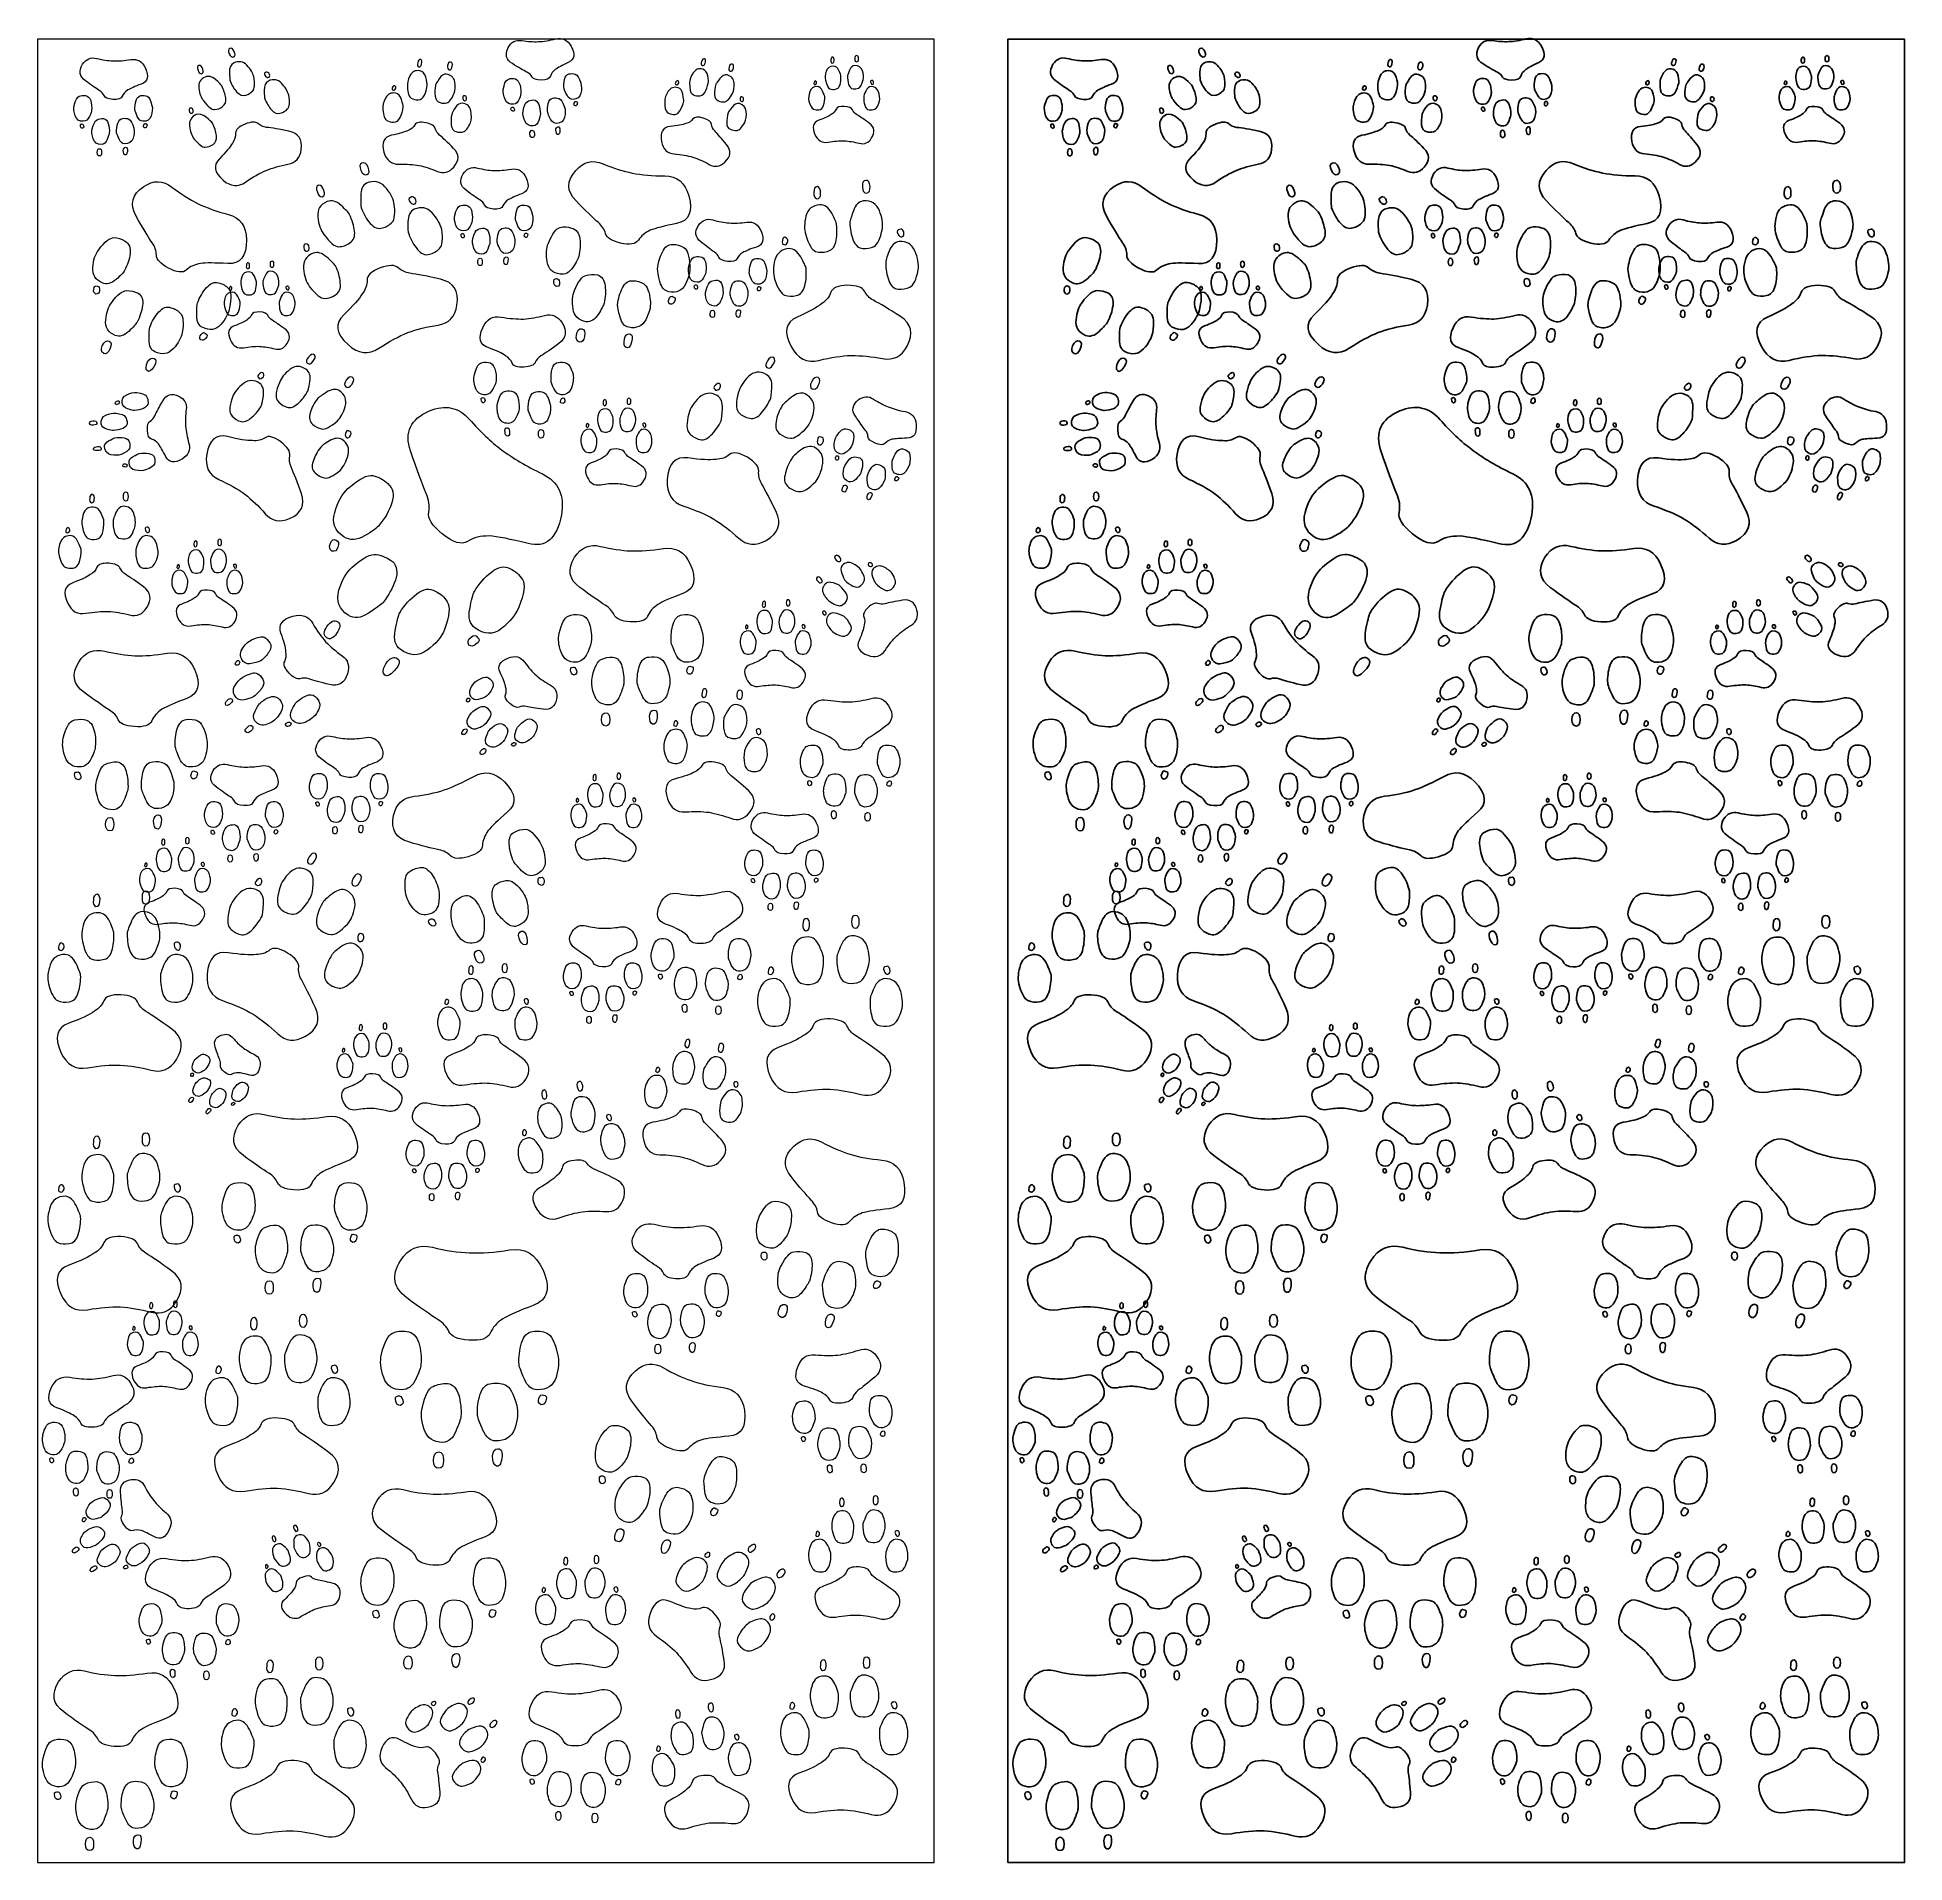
# Model space of a CAD drawing. Header units: centimetres. Extents: x -9.9 to 9.7, y -12.2 to 6.9.
import ezdxf

# ---------------------------------------------------------------- set-up
doc = ezdxf.new("R2010")
doc.units = ezdxf.units.CM
doc.header["$MEASUREMENT"] = 0
doc.layers.add('layer 1', color=7, linetype='Continuous')

msp = doc.modelspace()

# ---------------------------------------------------------------- linework, layer by layer
at = {"layer": 'layer 1', "color": 177, "lineweight": 9}
msp.add_lwpolyline([(-9.90571, -12.21967), (-0.51173, -12.21967), (-0.51173, 6.88143), (-9.90571, 6.88143), (-9.90571, -12.21967)], close=True, dxfattribs=at)
for points, knots in [([(-4.62812, 6.45397), (-4.57343, 6.45443), (-4.5415, 6.46804), (-4.53264, 6.49446), (-4.53264, 6.49446), (-4.52378, 6.52088), (-4.50633, 6.54433), (-4.48063, 6.56478), (-4.48063, 6.56478), (-4.45477, 6.58324), (-4.40937, 6.60764), (-4.34445, 6.6383), (-4.34445, 6.6383), (-4.27954, 6.66895), (-4.26946, 6.72551), (-4.3149, 6.80791), (-4.3149, 6.80791), (-4.35348, 6.87585), (-4.40663, 6.90155), (-4.4747, 6.88499), (-4.4747, 6.88499), (-4.54244, 6.86845), (-4.60339, 6.85881), (-4.65793, 6.85637), (-4.65793, 6.85637), (-4.71047, 6.85409), (-4.76853, 6.85803), (-4.83141, 6.86792), (-4.83141, 6.86792), (-4.89466, 6.87812), (-4.94205, 6.85356), (-4.97359, 6.79426), (-4.97359, 6.79426), (-5.0101, 6.72219), (-4.99584, 6.66595), (-4.93049, 6.62589), (-4.93049, 6.62589), (-4.86546, 6.58547), (-4.81429, 6.5556), (-4.7777, 6.53656), (-4.7777, 6.53656), (-4.753, 6.52422), (-4.73493, 6.50734), (-4.72318, 6.48594), (-4.72318, 6.48594), (-4.71139, 6.4642), (-4.67951, 6.45379), (-4.62812, 6.45397)], [0, 0, 0, 0, 0.07692308, 0.07692308, 0.07692308, 0.07692308, 0.15384615, 0.15384615, 0.15384615, 0.15384615, 0.23076923, 0.23076923, 0.23076923, 0.23076923, 0.30769231, 0.30769231, 0.30769231, 0.30769231, 0.38461538, 0.38461538, 0.38461538, 0.38461538, 0.46153846, 0.46153846, 0.46153846, 0.46153846, 0.53846154, 0.53846154, 0.53846154, 0.53846154, 0.61538462, 0.61538462, 0.61538462, 0.61538462, 0.69230769, 0.69230769, 0.69230769, 0.69230769, 0.76923077, 0.76923077, 0.76923077, 0.76923077, 0.84615385, 0.84615385, 0.84615385, 0.84615385, 1, 1, 1, 1]), ([(-9.11511, 6.25164), (-9.06055, 6.24765), (-9.02762, 6.25862), (-9.01665, 6.28424), (-9.01665, 6.28424), (-9.00567, 6.30985), (-8.98638, 6.3318), (-8.9591, 6.3501), (-8.9591, 6.3501), (-8.93182, 6.3664), (-8.88459, 6.38702), (-8.8174, 6.4123), (-8.8174, 6.4123), (-8.7502, 6.43758), (-8.73557, 6.49313), (-8.77415, 6.57895), (-8.77415, 6.57895), (-8.80708, 6.6498), (-8.85798, 6.67974), (-8.92717, 6.66877), (-8.92717, 6.66877), (-8.99602, 6.65779), (-9.05756, 6.65313), (-9.11211, 6.65513), (-9.11211, 6.65513), (-9.16467, 6.65712), (-9.22222, 6.66577), (-9.28409, 6.68074), (-9.28409, 6.68074), (-9.34629, 6.69604), (-9.39552, 6.67542), (-9.43178, 6.61887), (-9.43178, 6.61887), (-9.47402, 6.55001), (-9.46438, 6.4928), (-9.40251, 6.44756), (-9.40251, 6.44756), (-9.34097, 6.40199), (-9.2924, 6.36806), (-9.25748, 6.34611), (-9.25748, 6.34611), (-9.23386, 6.3318), (-9.21723, 6.31351), (-9.20725, 6.29122), (-9.20725, 6.29122), (-9.19727, 6.2686), (-9.16633, 6.25563), (-9.11511, 6.25164)], [0, 0, 0, 0, 0.07692308, 0.07692308, 0.07692308, 0.07692308, 0.15384615, 0.15384615, 0.15384615, 0.15384615, 0.23076923, 0.23076923, 0.23076923, 0.23076923, 0.30769231, 0.30769231, 0.30769231, 0.30769231, 0.38461538, 0.38461538, 0.38461538, 0.38461538, 0.46153846, 0.46153846, 0.46153846, 0.46153846, 0.53846154, 0.53846154, 0.53846154, 0.53846154, 0.61538462, 0.61538462, 0.61538462, 0.61538462, 0.69230769, 0.69230769, 0.69230769, 0.69230769, 0.76923077, 0.76923077, 0.76923077, 0.76923077, 0.84615385, 0.84615385, 0.84615385, 0.84615385, 1, 1, 1, 1]), ([(-7.89055, 6.78458), (-7.87245, 6.79299), (-7.85647, 6.78281), (-7.84282, 6.75345), (-7.84282, 6.75345), (-7.82936, 6.72448), (-7.83188, 6.7057), (-7.84998, 6.69729), (-7.84998, 6.69729), (-7.86728, 6.68925), (-7.88246, 6.6998), (-7.89592, 6.72877), (-7.89592, 6.72877), (-7.90957, 6.75813), (-7.90785, 6.77654), (-7.89055, 6.78458)], [0, 0, 0, 0, 0.2, 0.2, 0.2, 0.2, 0.4, 0.4, 0.4, 0.4, 0.6, 0.6, 0.6, 0.6, 1, 1, 1, 1]), ([(-7.85105, 6.63222), (-7.79674, 6.65746), (-7.75053, 6.64959), (-7.7112, 6.60917), (-7.7112, 6.60917), (-7.67227, 6.56856), (-7.6488, 6.52859), (-7.63999, 6.48964), (-7.63999, 6.48964), (-7.62631, 6.41284), (-7.62971, 6.36332), (-7.64979, 6.34127), (-7.64979, 6.34127), (-7.67009, 6.31863), (-7.69413, 6.30403), (-7.72252, 6.29671), (-7.72252, 6.29671), (-7.75477, 6.28612), (-7.78582, 6.29713), (-7.81508, 6.32853), (-7.81508, 6.32853), (-7.84494, 6.36015), (-7.86884, 6.39894), (-7.88736, 6.44511), (-7.88736, 6.44511), (-7.88962, 6.45629), (-7.89175, 6.48612), (-7.89333, 6.53479), (-7.89333, 6.53479), (-7.89473, 6.58306), (-7.8805, 6.6156), (-7.85105, 6.63222)], [0, 0, 0, 0, 0.11111111, 0.11111111, 0.11111111, 0.11111111, 0.22222222, 0.22222222, 0.22222222, 0.22222222, 0.33333333, 0.33333333, 0.33333333, 0.33333333, 0.44444444, 0.44444444, 0.44444444, 0.44444444, 0.55555556, 0.55555556, 0.55555556, 0.55555556, 0.66666667, 0.66666667, 0.66666667, 0.66666667, 0.77777778, 0.77777778, 0.77777778, 0.77777778, 1, 1, 1, 1]), ([(-5.89074, 6.66966), (-5.8771, 6.6615), (-5.87376, 6.64575), (-5.88108, 6.62245), (-5.88108, 6.62245), (-5.88439, 6.60046), (-5.89422, 6.59088), (-5.911, 6.59341), (-5.911, 6.59341), (-5.92475, 6.60081), (-5.92832, 6.61508), (-5.92134, 6.63614), (-5.92134, 6.63614), (-5.91758, 6.66112), (-5.90752, 6.67218), (-5.89074, 6.66966)], [0, 0, 0, 0, 0.2, 0.2, 0.2, 0.2, 0.4, 0.4, 0.4, 0.4, 0.6, 0.6, 0.6, 0.6, 1, 1, 1, 1]), ([(-2.91619, 6.67599), (-2.90432, 6.66709), (-2.90275, 6.65213), (-2.91183, 6.63121), (-2.91183, 6.63121), (-2.91705, 6.6111), (-2.92712, 6.60317), (-2.94245, 6.60716), (-2.94245, 6.60716), (-2.9545, 6.61538), (-2.95642, 6.62898), (-2.94788, 6.64785), (-2.94788, 6.64785), (-2.94194, 6.67068), (-2.93152, 6.67998), (-2.91619, 6.67599)], [0, 0, 0, 0, 0.2, 0.2, 0.2, 0.2, 0.4, 0.4, 0.4, 0.4, 0.6, 0.6, 0.6, 0.6, 1, 1, 1, 1]), ([(-1.57401, 6.69425), (-1.56229, 6.68944), (-1.55779, 6.67743), (-1.56079, 6.65821), (-1.56079, 6.65821), (-1.56079, 6.64049), (-1.5674, 6.63179), (-1.58091, 6.63179), (-1.58091, 6.63179), (-1.59262, 6.63599), (-1.59713, 6.6468), (-1.59413, 6.66422), (-1.59413, 6.66422), (-1.59413, 6.68434), (-1.58752, 6.69425), (-1.57401, 6.69425)], [0, 0, 0, 0, 0.2, 0.2, 0.2, 0.2, 0.4, 0.4, 0.4, 0.4, 0.6, 0.6, 0.6, 0.6, 1, 1, 1, 1]), ([(-1.32507, 6.71016), (-1.31155, 6.71016), (-1.30465, 6.69935), (-1.30465, 6.67743), (-1.30465, 6.67743), (-1.30465, 6.65581), (-1.31155, 6.645), (-1.32507, 6.645), (-1.32507, 6.645), (-1.33798, 6.645), (-1.34429, 6.65581), (-1.34429, 6.67743), (-1.34429, 6.67743), (-1.34429, 6.69935), (-1.33798, 6.71016), (-1.32507, 6.71016)], [0, 0, 0, 0, 0.2, 0.2, 0.2, 0.2, 0.4, 0.4, 0.4, 0.4, 0.6, 0.6, 0.6, 0.6, 1, 1, 1, 1]), ([(-8.21414, 6.60827), (-8.19546, 6.60913), (-8.18194, 6.59584), (-8.174, 6.56822), (-8.174, 6.56822), (-8.16297, 6.54449), (-8.1664, 6.52871), (-8.1845, 6.5203), (-8.1845, 6.5203), (-8.20281, 6.51864), (-8.21557, 6.53032), (-8.22239, 6.55552), (-8.22239, 6.55552), (-8.23492, 6.58247), (-8.23224, 6.59986), (-8.21414, 6.60827)], [0, 0, 0, 0, 0.2, 0.2, 0.2, 0.2, 0.4, 0.4, 0.4, 0.4, 0.6, 0.6, 0.6, 0.6, 1, 1, 1, 1]), ([(-8.14661, 6.48508), (-8.11362, 6.50041), (-8.07834, 6.49186), (-8.04036, 6.45961), (-8.04036, 6.45961), (-8.00257, 6.42777), (-7.9808, 6.40512), (-7.975, 6.39265), (-7.975, 6.39265), (-7.95264, 6.34874), (-7.93837, 6.30646), (-7.93237, 6.26619), (-7.93237, 6.26619), (-7.92678, 6.22575), (-7.93814, 6.1965), (-7.96647, 6.17746), (-7.96647, 6.17746), (-7.99126, 6.15714), (-8.01915, 6.14662), (-8.04895, 6.14549), (-8.04895, 6.14549), (-8.07916, 6.14417), (-8.11778, 6.17465), (-8.16445, 6.23612), (-8.16445, 6.23612), (-8.19071, 6.26842), (-8.20731, 6.31256), (-8.21406, 6.36813), (-8.21406, 6.36813), (-8.2208, 6.42369), (-8.19845, 6.46294), (-8.14661, 6.48508)], [0, 0, 0, 0, 0.11111111, 0.11111111, 0.11111111, 0.11111111, 0.22222222, 0.22222222, 0.22222222, 0.22222222, 0.33333333, 0.33333333, 0.33333333, 0.33333333, 0.44444444, 0.44444444, 0.44444444, 0.44444444, 0.55555556, 0.55555556, 0.55555556, 0.55555556, 0.66666667, 0.66666667, 0.66666667, 0.66666667, 0.77777778, 0.77777778, 0.77777778, 0.77777778, 1, 1, 1, 1]), ([(-7.51614, 6.53154), (-7.50771, 6.54182), (-7.49584, 6.54049), (-7.48096, 6.52637), (-7.48096, 6.52637), (-7.46858, 6.50815), (-7.46799, 6.49424), (-7.47859, 6.48443), (-7.47859, 6.48443), (-7.49106, 6.47863), (-7.50328, 6.48176), (-7.51521, 6.4948), (-7.51521, 6.4948), (-7.5322, 6.51136), (-7.53264, 6.52388), (-7.51614, 6.53154)], [0, 0, 0, 0, 0.2, 0.2, 0.2, 0.2, 0.4, 0.4, 0.4, 0.4, 0.6, 0.6, 0.6, 0.6, 1, 1, 1, 1]), ([(-7.4857, 6.44394), (-7.43381, 6.46806), (-7.38818, 6.46041), (-7.34923, 6.42079), (-7.34923, 6.42079), (-7.31008, 6.38077), (-7.28447, 6.33935), (-7.2724, 6.29653), (-7.2724, 6.29653), (-7.25984, 6.22215), (-7.2638, 6.17384), (-7.28488, 6.15181), (-7.28488, 6.15181), (-7.30536, 6.12958), (-7.331, 6.11423), (-7.36141, 6.10597), (-7.36141, 6.10597), (-7.39385, 6.09579), (-7.42468, 6.10739), (-7.4529, 6.14074), (-7.4529, 6.14074), (-7.4813, 6.1745), (-7.50461, 6.21307), (-7.52183, 6.25644), (-7.52183, 6.25644), (-7.52762, 6.26891), (-7.53053, 6.29935), (-7.53034, 6.34738), (-7.53034, 6.34738), (-7.52997, 6.395), (-7.51515, 6.42732), (-7.4857, 6.44394)], [0, 0, 0, 0, 0.11111111, 0.11111111, 0.11111111, 0.11111111, 0.22222222, 0.22222222, 0.22222222, 0.22222222, 0.33333333, 0.33333333, 0.33333333, 0.33333333, 0.44444444, 0.44444444, 0.44444444, 0.44444444, 0.55555556, 0.55555556, 0.55555556, 0.55555556, 0.66666667, 0.66666667, 0.66666667, 0.66666667, 0.77777778, 0.77777778, 0.77777778, 0.77777778, 1, 1, 1, 1]), ([(-5.90066, 6.55067), (-5.87009, 6.54607), (-5.84909, 6.52346), (-5.8373, 6.4828), (-5.8373, 6.4828), (-5.82545, 6.4425), (-5.82063, 6.41624), (-5.82238, 6.40468), (-5.82238, 6.40468), (-5.82712, 6.36307), (-5.83683, 6.32641), (-5.85147, 6.29506), (-5.85147, 6.29506), (-5.86647, 6.26377), (-5.88824, 6.24837), (-5.91724, 6.24816), (-5.91724, 6.24816), (-5.94435, 6.24538), (-5.96905, 6.25101), (-5.9907, 6.26418), (-5.9907, 6.26418), (-6.01273, 6.27741), (-6.02581, 6.31713), (-6.03006, 6.38258), (-6.03006, 6.38258), (-6.03352, 6.4178), (-6.02459, 6.45687), (-6.00331, 6.49941), (-6.00331, 6.49941), (-5.98204, 6.54196), (-5.94778, 6.55929), (-5.90066, 6.55067)], [0, 0, 0, 0, 0.11111111, 0.11111111, 0.11111111, 0.11111111, 0.22222222, 0.22222222, 0.22222222, 0.22222222, 0.33333333, 0.33333333, 0.33333333, 0.33333333, 0.44444444, 0.44444444, 0.44444444, 0.44444444, 0.55555556, 0.55555556, 0.55555556, 0.55555556, 0.66666667, 0.66666667, 0.66666667, 0.66666667, 0.77777778, 0.77777778, 0.77777778, 0.77777778, 1, 1, 1, 1]), ([(-5.62217, 6.51635), (-5.57184, 6.50877), (-5.54278, 6.48152), (-5.53386, 6.43443), (-5.53386, 6.43443), (-5.52531, 6.38739), (-5.52742, 6.34805), (-5.53944, 6.31631), (-5.53944, 6.31631), (-5.56577, 6.25546), (-5.5914, 6.22196), (-5.61597, 6.21575), (-5.61597, 6.21575), (-5.64098, 6.20922), (-5.66486, 6.21015), (-5.68841, 6.21827), (-5.68841, 6.21827), (-5.71624, 6.22589), (-5.73308, 6.24826), (-5.7391, 6.28424), (-5.7391, 6.28424), (-5.74543, 6.32065), (-5.74418, 6.35935), (-5.73566, 6.40077), (-5.73566, 6.40077), (-5.73201, 6.40975), (-5.71953, 6.43189), (-5.69783, 6.46713), (-5.69783, 6.46713), (-5.67618, 6.50199), (-5.65084, 6.51838), (-5.62217, 6.51635)], [0, 0, 0, 0, 0.11111111, 0.11111111, 0.11111111, 0.11111111, 0.22222222, 0.22222222, 0.22222222, 0.22222222, 0.33333333, 0.33333333, 0.33333333, 0.33333333, 0.44444444, 0.44444444, 0.44444444, 0.44444444, 0.55555556, 0.55555556, 0.55555556, 0.55555556, 0.66666667, 0.66666667, 0.66666667, 0.66666667, 0.77777778, 0.77777778, 0.77777778, 0.77777778, 1, 1, 1, 1]), ([(-5.57871, 6.64287), (-5.56194, 6.64034), (-5.55538, 6.62563), (-5.55948, 6.59842), (-5.55948, 6.59842), (-5.56353, 6.57157), (-5.57412, 6.55944), (-5.5909, 6.56197), (-5.5909, 6.56197), (-5.60693, 6.56439), (-5.61274, 6.57899), (-5.60869, 6.60583), (-5.60869, 6.60583), (-5.60459, 6.63304), (-5.59474, 6.64528), (-5.57871, 6.64287)], [0, 0, 0, 0, 0.2, 0.2, 0.2, 0.2, 0.4, 0.4, 0.4, 0.4, 0.6, 0.6, 0.6, 0.6, 1, 1, 1, 1]), ([(-4.91849, 6.20035), (-4.89131, 6.20257), (-4.87108, 6.22057), (-4.85815, 6.25433), (-4.85815, 6.25433), (-4.84522, 6.28809), (-4.8394, 6.31093), (-4.8404, 6.32319), (-4.8404, 6.32319), (-4.83995, 6.35861), (-4.84597, 6.39149), (-4.85818, 6.42253), (-4.85818, 6.42253), (-4.87072, 6.45355), (-4.89036, 6.4693), (-4.91782, 6.4704), (-4.91782, 6.4704), (-4.94201, 6.47243), (-4.96368, 6.468), (-4.98287, 6.45776), (-4.98287, 6.45776), (-5.00206, 6.44751), (-5.01632, 6.41364), (-5.02598, 6.35612), (-5.02598, 6.35612), (-5.0304, 6.32439), (-5.02419, 6.28918), (-5.00669, 6.25056), (-5.00669, 6.25056), (-4.98919, 6.21194), (-4.9598, 6.19531), (-4.91849, 6.20035)], [0, 0, 0, 0, 0.11111111, 0.11111111, 0.11111111, 0.11111111, 0.22222222, 0.22222222, 0.22222222, 0.22222222, 0.33333333, 0.33333333, 0.33333333, 0.33333333, 0.44444444, 0.44444444, 0.44444444, 0.44444444, 0.55555556, 0.55555556, 0.55555556, 0.55555556, 0.66666667, 0.66666667, 0.66666667, 0.66666667, 0.77777778, 0.77777778, 0.77777778, 0.77777778, 1, 1, 1, 1]), ([(-4.29487, 6.25119), (-4.24932, 6.25324), (-4.22201, 6.27449), (-4.21299, 6.31527), (-4.21299, 6.31527), (-4.20397, 6.35606), (-4.20421, 6.39175), (-4.21404, 6.42232), (-4.21404, 6.42232), (-4.23157, 6.47762), (-4.25079, 6.50876), (-4.27172, 6.51574), (-4.27172, 6.51574), (-4.29298, 6.52268), (-4.31507, 6.52355), (-4.33796, 6.51768), (-4.33796, 6.51768), (-4.36156, 6.51242), (-4.37706, 6.4938), (-4.38441, 6.46116), (-4.38441, 6.46116), (-4.39143, 6.42855), (-4.39271, 6.39507), (-4.38785, 6.36009), (-4.38785, 6.36009), (-4.38486, 6.34798), (-4.37476, 6.32645), (-4.35786, 6.29512), (-4.35786, 6.29512), (-4.34095, 6.26379), (-4.32007, 6.24914), (-4.29487, 6.25119)], [0, 0, 0, 0, 0.11111111, 0.11111111, 0.11111111, 0.11111111, 0.22222222, 0.22222222, 0.22222222, 0.22222222, 0.33333333, 0.33333333, 0.33333333, 0.33333333, 0.44444444, 0.44444444, 0.44444444, 0.44444444, 0.55555556, 0.55555556, 0.55555556, 0.55555556, 0.66666667, 0.66666667, 0.66666667, 0.66666667, 0.77777778, 0.77777778, 0.77777778, 0.77777778, 1, 1, 1, 1]), ([(-2.93703, 6.56646), (-2.90909, 6.55919), (-2.8918, 6.53615), (-2.88482, 6.49723), (-2.88482, 6.49723), (-2.87775, 6.45865), (-2.87585, 6.43378), (-2.87859, 6.42322), (-2.87859, 6.42322), (-2.88706, 6.38504), (-2.89967, 6.35194), (-2.91632, 6.32426), (-2.91632, 6.32426), (-2.93332, 6.29666), (-2.95504, 6.28449), (-2.982, 6.28713), (-2.982, 6.28713), (-3.00744, 6.2872), (-3.02983, 6.29483), (-3.04865, 6.30919), (-3.04865, 6.30919), (-3.06782, 6.32363), (-3.07608, 6.36179), (-3.07363, 6.42299), (-3.07363, 6.42299), (-3.07341, 6.45604), (-3.06129, 6.49145), (-3.03737, 6.52888), (-3.03737, 6.52888), (-3.01346, 6.56632), (-2.97995, 6.57907), (-2.93703, 6.56646)], [0, 0, 0, 0, 0.11111111, 0.11111111, 0.11111111, 0.11111111, 0.22222222, 0.22222222, 0.22222222, 0.22222222, 0.33333333, 0.33333333, 0.33333333, 0.33333333, 0.44444444, 0.44444444, 0.44444444, 0.44444444, 0.55555556, 0.55555556, 0.55555556, 0.55555556, 0.66666667, 0.66666667, 0.66666667, 0.66666667, 0.77777778, 0.77777778, 0.77777778, 0.77777778, 1, 1, 1, 1]), ([(-2.68174, 6.50737), (-2.63574, 6.49541), (-2.61141, 6.46726), (-2.60773, 6.42265), (-2.60773, 6.42265), (-2.60439, 6.37812), (-2.61019, 6.3418), (-2.62446, 6.3135), (-2.62446, 6.3135), (-2.65486, 6.25956), (-2.68194, 6.23095), (-2.70537, 6.22758), (-2.70537, 6.22758), (-2.72922, 6.22396), (-2.75131, 6.22716), (-2.7724, 6.237), (-2.7724, 6.237), (-2.7975, 6.2468), (-2.81095, 6.26922), (-2.81302, 6.30322), (-2.81302, 6.30322), (-2.81535, 6.33766), (-2.8104, 6.37348), (-2.79843, 6.41111), (-2.79843, 6.41111), (-2.79418, 6.4191), (-2.78042, 6.43844), (-2.75682, 6.46904), (-2.75682, 6.46904), (-2.73331, 6.49931), (-2.70817, 6.51205), (-2.68174, 6.50737)], [0, 0, 0, 0, 0.11111111, 0.11111111, 0.11111111, 0.11111111, 0.22222222, 0.22222222, 0.22222222, 0.22222222, 0.33333333, 0.33333333, 0.33333333, 0.33333333, 0.44444444, 0.44444444, 0.44444444, 0.44444444, 0.55555556, 0.55555556, 0.55555556, 0.55555556, 0.66666667, 0.66666667, 0.66666667, 0.66666667, 0.77777778, 0.77777778, 0.77777778, 0.77777778, 1, 1, 1, 1]), ([(-2.62902, 6.62062), (-2.61368, 6.61663), (-2.60903, 6.60233), (-2.6155, 6.57745), (-2.6155, 6.57745), (-2.62188, 6.55292), (-2.63291, 6.54269), (-2.64824, 6.54668), (-2.64824, 6.54668), (-2.66289, 6.55048), (-2.66686, 6.56461), (-2.66048, 6.58914), (-2.66048, 6.58914), (-2.65401, 6.61402), (-2.64367, 6.62443), (-2.62902, 6.62062)], [0, 0, 0, 0, 0.2, 0.2, 0.2, 0.2, 0.4, 0.4, 0.4, 0.4, 0.6, 0.6, 0.6, 0.6, 1, 1, 1, 1]), ([(-1.5677, 6.59936), (-1.54308, 6.59936), (-1.52386, 6.58404), (-1.50974, 6.55341), (-1.50974, 6.55341), (-1.49563, 6.52308), (-1.48872, 6.50296), (-1.48872, 6.49365), (-1.48872, 6.49365), (-1.48752, 6.46032), (-1.49083, 6.43029), (-1.49863, 6.40387), (-1.49863, 6.40387), (-1.50674, 6.37744), (-1.52206, 6.36273), (-1.54488, 6.35913), (-1.54488, 6.35913), (-1.5659, 6.35372), (-1.58602, 6.35522), (-1.60464, 6.36303), (-1.60464, 6.36303), (-1.62355, 6.37084), (-1.63857, 6.40057), (-1.64968, 6.45161), (-1.64968, 6.45161), (-1.65658, 6.47894), (-1.65418, 6.51077), (-1.64247, 6.5468), (-1.64247, 6.5468), (-1.63076, 6.58284), (-1.60584, 6.60056), (-1.5677, 6.59936)], [0, 0, 0, 0, 0.11111111, 0.11111111, 0.11111111, 0.11111111, 0.22222222, 0.22222222, 0.22222222, 0.22222222, 0.33333333, 0.33333333, 0.33333333, 0.33333333, 0.44444444, 0.44444444, 0.44444444, 0.44444444, 0.55555556, 0.55555556, 0.55555556, 0.55555556, 0.66666667, 0.66666667, 0.66666667, 0.66666667, 0.77777778, 0.77777778, 0.77777778, 0.77777778, 1, 1, 1, 1]), ([(-1.34429, 6.60536), (-1.30375, 6.60536), (-1.27762, 6.58734), (-1.26501, 6.55131), (-1.26501, 6.55131), (-1.2527, 6.51527), (-1.2497, 6.48404), (-1.2554, 6.45762), (-1.2554, 6.45762), (-1.26891, 6.40657), (-1.28513, 6.37714), (-1.30375, 6.36934), (-1.30375, 6.36934), (-1.32267, 6.36123), (-1.34158, 6.35913), (-1.3611, 6.36273), (-1.3611, 6.36273), (-1.38392, 6.36543), (-1.39984, 6.38105), (-1.40885, 6.40867), (-1.40885, 6.40867), (-1.41816, 6.4366), (-1.42176, 6.46723), (-1.41996, 6.50086), (-1.41996, 6.50086), (-1.41816, 6.50837), (-1.41095, 6.52729), (-1.39804, 6.55762), (-1.39804, 6.55762), (-1.38513, 6.58764), (-1.36711, 6.60356), (-1.34429, 6.60536)], [0, 0, 0, 0, 0.11111111, 0.11111111, 0.11111111, 0.11111111, 0.22222222, 0.22222222, 0.22222222, 0.22222222, 0.33333333, 0.33333333, 0.33333333, 0.33333333, 0.44444444, 0.44444444, 0.44444444, 0.44444444, 0.55555556, 0.55555556, 0.55555556, 0.55555556, 0.66666667, 0.66666667, 0.66666667, 0.66666667, 0.77777778, 0.77777778, 0.77777778, 0.77777778, 1, 1, 1, 1]), ([(-9.42513, 6.02245), (-9.39785, 6.02245), (-9.37623, 6.03875), (-9.36059, 6.07135), (-9.36059, 6.07135), (-9.34496, 6.10395), (-9.33731, 6.12623), (-9.33731, 6.13854), (-9.33731, 6.13854), (-9.33398, 6.1738), (-9.33731, 6.20706), (-9.34696, 6.239), (-9.34696, 6.239), (-9.35693, 6.27093), (-9.37523, 6.28823), (-9.40251, 6.29155), (-9.40251, 6.29155), (-9.42646, 6.29555), (-9.44841, 6.29288), (-9.46837, 6.28424), (-9.46837, 6.28424), (-9.48833, 6.27559), (-9.50529, 6.24299), (-9.51959, 6.18644), (-9.51959, 6.18644), (-9.52658, 6.15517), (-9.52325, 6.11958), (-9.50895, 6.07966), (-9.50895, 6.07966), (-9.49465, 6.03975), (-9.4667, 6.02079), (-9.42513, 6.02245)], [0, 0, 0, 0, 0.11111111, 0.11111111, 0.11111111, 0.11111111, 0.22222222, 0.22222222, 0.22222222, 0.22222222, 0.33333333, 0.33333333, 0.33333333, 0.33333333, 0.44444444, 0.44444444, 0.44444444, 0.44444444, 0.55555556, 0.55555556, 0.55555556, 0.55555556, 0.66666667, 0.66666667, 0.66666667, 0.66666667, 0.77777778, 0.77777778, 0.77777778, 0.77777778, 1, 1, 1, 1]), ([(-8.79943, 6.02245), (-8.75386, 6.02079), (-8.72492, 6.03975), (-8.71262, 6.07966), (-8.71262, 6.07966), (-8.70031, 6.11958), (-8.69765, 6.15517), (-8.70497, 6.18644), (-8.70497, 6.18644), (-8.71794, 6.24299), (-8.73457, 6.27559), (-8.75486, 6.28424), (-8.75486, 6.28424), (-8.77548, 6.29288), (-8.79744, 6.29555), (-8.82072, 6.29155), (-8.82072, 6.29155), (-8.84467, 6.28823), (-8.86164, 6.27093), (-8.87162, 6.239), (-8.87162, 6.239), (-8.88126, 6.20706), (-8.88525, 6.1738), (-8.88326, 6.13854), (-8.88326, 6.13854), (-8.88126, 6.12623), (-8.87295, 6.10395), (-8.85864, 6.07135), (-8.85864, 6.07135), (-8.84434, 6.03875), (-8.82471, 6.02245), (-8.79943, 6.02245)], [0, 0, 0, 0, 0.11111111, 0.11111111, 0.11111111, 0.11111111, 0.22222222, 0.22222222, 0.22222222, 0.22222222, 0.33333333, 0.33333333, 0.33333333, 0.33333333, 0.44444444, 0.44444444, 0.44444444, 0.44444444, 0.55555556, 0.55555556, 0.55555556, 0.55555556, 0.66666667, 0.66666667, 0.66666667, 0.66666667, 0.77777778, 0.77777778, 0.77777778, 0.77777778, 1, 1, 1, 1]), ([(-6.15276, 6.31718), (-6.12439, 6.31062), (-6.10457, 6.28781), (-6.0925, 6.24901), (-6.0925, 6.24901), (-6.08048, 6.20984), (-6.07443, 6.18415), (-6.07394, 6.17225), (-6.07394, 6.17225), (-6.07834, 6.13288), (-6.08886, 6.09596), (-6.10581, 6.06191), (-6.10581, 6.06191), (-6.12232, 6.02818), (-6.14506, 6.0114), (-6.17395, 6.01194), (-6.17395, 6.01194), (-6.2011, 6.01145), (-6.22456, 6.01765), (-6.24547, 6.03071), (-6.24547, 6.03071), (-6.26644, 6.0434), (-6.28012, 6.08168), (-6.28694, 6.14524), (-6.28694, 6.14524), (-6.28995, 6.18344), (-6.28048, 6.22357), (-6.25851, 6.26563), (-6.25851, 6.26563), (-6.2366, 6.30732), (-6.2016, 6.32454), (-6.15276, 6.31718)], [0, 0, 0, 0, 0.11111111, 0.11111111, 0.11111111, 0.11111111, 0.22222222, 0.22222222, 0.22222222, 0.22222222, 0.33333333, 0.33333333, 0.33333333, 0.33333333, 0.44444444, 0.44444444, 0.44444444, 0.44444444, 0.55555556, 0.55555556, 0.55555556, 0.55555556, 0.66666667, 0.66666667, 0.66666667, 0.66666667, 0.77777778, 0.77777778, 0.77777778, 0.77777778, 1, 1, 1, 1]), ([(-6.16226, 6.39334), (-6.15171, 6.38489), (-6.14865, 6.3749), (-6.15348, 6.36304), (-6.15348, 6.36304), (-6.16272, 6.34728), (-6.17176, 6.34292), (-6.1813, 6.35046), (-6.1813, 6.35046), (-6.19137, 6.35197), (-6.19257, 6.36169), (-6.18449, 6.37991), (-6.18449, 6.37991), (-6.17708, 6.39367), (-6.1699, 6.39831), (-6.16226, 6.39334)], [0, 0, 0, 0, 0.2, 0.2, 0.2, 0.2, 0.4, 0.4, 0.4, 0.4, 0.6, 0.6, 0.6, 0.6, 1, 1, 1, 1]), ([(-5.43201, 6.28793), (-5.42121, 6.29126), (-5.41343, 6.28475), (-5.4095, 6.26777), (-5.4095, 6.26777), (-5.40927, 6.24905), (-5.41537, 6.23891), (-5.42749, 6.23693), (-5.42749, 6.23693), (-5.43905, 6.23867), (-5.44624, 6.24661), (-5.44858, 6.26145), (-5.44858, 6.26145), (-5.45285, 6.28116), (-5.44729, 6.29024), (-5.43201, 6.28793)], [0, 0, 0, 0, 0.2, 0.2, 0.2, 0.2, 0.4, 0.4, 0.4, 0.4, 0.6, 0.6, 0.6, 0.6, 1, 1, 1, 1]), ([(-4.46795, 5.99979), (-4.42242, 6.00217), (-4.39448, 6.0238), (-4.38413, 6.0647), (-4.38413, 6.0647), (-4.37378, 6.10559), (-4.37333, 6.141), (-4.38311, 6.17091), (-4.38311, 6.17091), (-4.40246, 6.22407), (-4.4226, 6.25413), (-4.44386, 6.26107), (-4.44386, 6.26107), (-4.46481, 6.26838), (-4.48589, 6.26899), (-4.50711, 6.26326), (-4.50711, 6.26326), (-4.53215, 6.25922), (-4.5484, 6.24154), (-4.5558, 6.20956), (-4.5558, 6.20956), (-4.56321, 6.17759), (-4.56484, 6.14441), (-4.55999, 6.10943), (-4.55999, 6.10943), (-4.55777, 6.0986), (-4.54767, 6.07706), (-4.52969, 6.04482), (-4.52969, 6.04482), (-4.51173, 6.01291), (-4.49115, 5.9979), (-4.46795, 5.99979)], [0, 0, 0, 0, 0.11111111, 0.11111111, 0.11111111, 0.11111111, 0.22222222, 0.22222222, 0.22222222, 0.22222222, 0.33333333, 0.33333333, 0.33333333, 0.33333333, 0.44444444, 0.44444444, 0.44444444, 0.44444444, 0.55555556, 0.55555556, 0.55555556, 0.55555556, 0.66666667, 0.66666667, 0.66666667, 0.66666667, 0.77777778, 0.77777778, 0.77777778, 0.77777778, 1, 1, 1, 1]), ([(-3.19398, 6.37425), (-3.16828, 6.36538), (-3.1521, 6.34226), (-3.14467, 6.30505), (-3.14467, 6.30505), (-3.13734, 6.26749), (-3.13424, 6.24304), (-3.13494, 6.23194), (-3.13494, 6.23194), (-3.14288, 6.19581), (-3.15626, 6.16255), (-3.17532, 6.13258), (-3.17532, 6.13258), (-3.19396, 6.10287), (-3.21671, 6.0895), (-3.2435, 6.09283), (-3.2435, 6.09283), (-3.26875, 6.09503), (-3.28994, 6.10308), (-3.30808, 6.11726), (-3.30808, 6.11726), (-3.32631, 6.13109), (-3.33528, 6.16798), (-3.3354, 6.22767), (-3.3354, 6.22767), (-3.33447, 6.26344), (-3.32174, 6.29979), (-3.29723, 6.3367), (-3.29723, 6.3367), (-3.27281, 6.37328), (-3.23862, 6.38585), (-3.19398, 6.37425)], [0, 0, 0, 0, 0.11111111, 0.11111111, 0.11111111, 0.11111111, 0.22222222, 0.22222222, 0.22222222, 0.22222222, 0.33333333, 0.33333333, 0.33333333, 0.33333333, 0.44444444, 0.44444444, 0.44444444, 0.44444444, 0.55555556, 0.55555556, 0.55555556, 0.55555556, 0.66666667, 0.66666667, 0.66666667, 0.66666667, 0.77777778, 0.77777778, 0.77777778, 0.77777778, 1, 1, 1, 1]), ([(-3.19536, 6.44591), (-3.18639, 6.43703), (-3.18452, 6.42745), (-3.19017, 6.41691), (-3.19017, 6.41691), (-3.20029, 6.40317), (-3.20911, 6.40001), (-3.21724, 6.40794), (-3.21724, 6.40794), (-3.22644, 6.41033), (-3.22661, 6.41947), (-3.21732, 6.43561), (-3.21732, 6.43561), (-3.20909, 6.44766), (-3.20197, 6.45126), (-3.19536, 6.44591)], [0, 0, 0, 0, 0.2, 0.2, 0.2, 0.2, 0.4, 0.4, 0.4, 0.4, 0.6, 0.6, 0.6, 0.6, 1, 1, 1, 1]), ([(-2.52746, 6.27664), (-2.51711, 6.27868), (-2.51051, 6.27187), (-2.50853, 6.25571), (-2.50853, 6.25571), (-2.51014, 6.23831), (-2.5168, 6.22949), (-2.52825, 6.22883), (-2.52825, 6.22883), (-2.53881, 6.23157), (-2.54471, 6.23966), (-2.54544, 6.25367), (-2.54544, 6.25367), (-2.54748, 6.27239), (-2.54143, 6.28027), (-2.52746, 6.27664)], [0, 0, 0, 0, 0.2, 0.2, 0.2, 0.2, 0.4, 0.4, 0.4, 0.4, 0.6, 0.6, 0.6, 0.6, 1, 1, 1, 1]), ([(-1.73856, 6.38555), (-1.71544, 6.38375), (-1.69712, 6.36813), (-1.68301, 6.33901), (-1.68301, 6.33901), (-1.6689, 6.30958), (-1.66109, 6.29006), (-1.65929, 6.28075), (-1.65929, 6.28075), (-1.65809, 6.24922), (-1.66199, 6.21889), (-1.6713, 6.19006), (-1.6713, 6.19006), (-1.68031, 6.16154), (-1.69622, 6.14562), (-1.71904, 6.14262), (-1.71904, 6.14262), (-1.74037, 6.13901), (-1.75958, 6.14112), (-1.7776, 6.14892), (-1.7776, 6.14892), (-1.79562, 6.15643), (-1.81093, 6.18496), (-1.82384, 6.23421), (-1.82384, 6.23421), (-1.83075, 6.26393), (-1.82805, 6.29667), (-1.81574, 6.3324), (-1.81574, 6.3324), (-1.80343, 6.36783), (-1.7779, 6.38555), (-1.73856, 6.38555)], [0, 0, 0, 0, 0.11111111, 0.11111111, 0.11111111, 0.11111111, 0.22222222, 0.22222222, 0.22222222, 0.22222222, 0.33333333, 0.33333333, 0.33333333, 0.33333333, 0.44444444, 0.44444444, 0.44444444, 0.44444444, 0.55555556, 0.55555556, 0.55555556, 0.55555556, 0.66666667, 0.66666667, 0.66666667, 0.66666667, 0.77777778, 0.77777778, 0.77777778, 0.77777778, 1, 1, 1, 1]), ([(-1.75508, 6.44441), (-1.74577, 6.439), (-1.74217, 6.43149), (-1.74457, 6.42158), (-1.74457, 6.42158), (-1.74997, 6.40807), (-1.75658, 6.40357), (-1.76499, 6.40837), (-1.76499, 6.40837), (-1.7731, 6.40837), (-1.7752, 6.41588), (-1.77099, 6.43119), (-1.77099, 6.43119), (-1.76679, 6.44291), (-1.76169, 6.44741), (-1.75508, 6.44441)], [0, 0, 0, 0, 0.2, 0.2, 0.2, 0.2, 0.4, 0.4, 0.4, 0.4, 0.6, 0.6, 0.6, 0.6, 1, 1, 1, 1]), ([(-1.17372, 6.38555), (-1.13499, 6.38555), (-1.10916, 6.36783), (-1.09655, 6.3324), (-1.09655, 6.3324), (-1.08394, 6.29667), (-1.08003, 6.26393), (-1.08484, 6.23421), (-1.08484, 6.23421), (-1.09835, 6.18496), (-1.11457, 6.15643), (-1.13379, 6.14892), (-1.13379, 6.14892), (-1.1527, 6.14112), (-1.17282, 6.13901), (-1.19384, 6.14262), (-1.19384, 6.14262), (-1.21666, 6.14562), (-1.23228, 6.16154), (-1.24009, 6.19006), (-1.24009, 6.19006), (-1.24789, 6.21889), (-1.2512, 6.24922), (-1.2494, 6.28075), (-1.2494, 6.28075), (-1.2494, 6.29006), (-1.24249, 6.30958), (-1.22868, 6.33901), (-1.22868, 6.33901), (-1.21486, 6.36813), (-1.19654, 6.38375), (-1.17372, 6.38555)], [0, 0, 0, 0, 0.11111111, 0.11111111, 0.11111111, 0.11111111, 0.22222222, 0.22222222, 0.22222222, 0.22222222, 0.33333333, 0.33333333, 0.33333333, 0.33333333, 0.44444444, 0.44444444, 0.44444444, 0.44444444, 0.55555556, 0.55555556, 0.55555556, 0.55555556, 0.66666667, 0.66666667, 0.66666667, 0.66666667, 0.77777778, 0.77777778, 0.77777778, 0.77777778, 1, 1, 1, 1]), ([(-1.16742, 6.44801), (-1.15931, 6.45191), (-1.1524, 6.44771), (-1.1473, 6.4348), (-1.1473, 6.4348), (-1.1449, 6.42008), (-1.1485, 6.41138), (-1.15781, 6.40837), (-1.15781, 6.40837), (-1.16712, 6.40837), (-1.17372, 6.41378), (-1.17733, 6.42519), (-1.17733, 6.42519), (-1.18303, 6.4402), (-1.17973, 6.44801), (-1.16742, 6.44801)], [0, 0, 0, 0, 0.2, 0.2, 0.2, 0.2, 0.4, 0.4, 0.4, 0.4, 0.6, 0.6, 0.6, 0.6, 1, 1, 1, 1]), ([(-8.24239, 6.09228), (-8.21029, 6.10426), (-8.17603, 6.09474), (-8.13899, 6.06451), (-8.13899, 6.06451), (-8.10176, 6.03387), (-8.07915, 6.01259), (-8.07094, 6.00124), (-8.07094, 6.00124), (-8.0497, 5.95975), (-8.03605, 5.91668), (-8.03057, 5.87227), (-8.03057, 5.87227), (-8.02488, 5.82844), (-8.03629, 5.79722), (-8.06499, 5.77898), (-8.06499, 5.77898), (-8.09131, 5.76088), (-8.11837, 5.75173), (-8.14736, 5.75097), (-8.14736, 5.75097), (-8.17618, 5.74981), (-8.21445, 5.7785), (-8.26241, 5.83643), (-8.26241, 5.83643), (-8.29017, 5.87196), (-8.30693, 5.91749), (-8.31269, 5.97302), (-8.31269, 5.97302), (-8.31825, 6.02816), (-8.29509, 6.06778), (-8.24239, 6.09228)], [0, 0, 0, 0, 0.11111111, 0.11111111, 0.11111111, 0.11111111, 0.22222222, 0.22222222, 0.22222222, 0.22222222, 0.33333333, 0.33333333, 0.33333333, 0.33333333, 0.44444444, 0.44444444, 0.44444444, 0.44444444, 0.55555556, 0.55555556, 0.55555556, 0.55555556, 0.66666667, 0.66666667, 0.66666667, 0.66666667, 0.77777778, 0.77777778, 0.77777778, 0.77777778, 1, 1, 1, 1]), ([(-8.30116, 6.16084), (-8.28532, 6.15939), (-8.27582, 6.15158), (-8.27287, 6.13681), (-8.27287, 6.13681), (-8.2717, 6.11534), (-8.27775, 6.10519), (-8.292, 6.1064), (-8.292, 6.1064), (-8.30286, 6.10135), (-8.31035, 6.1101), (-8.31426, 6.13323), (-8.31426, 6.13323), (-8.31591, 6.15154), (-8.31188, 6.16075), (-8.30116, 6.16084)], [0, 0, 0, 0, 0.2, 0.2, 0.2, 0.2, 0.4, 0.4, 0.4, 0.4, 0.6, 0.6, 0.6, 0.6, 1, 1, 1, 1]), ([(-5.45152, 6.21157), (-5.40343, 6.20433), (-5.37468, 6.1775), (-5.36564, 6.13115), (-5.36564, 6.13115), (-5.35667, 6.08443), (-5.35794, 6.04306), (-5.36947, 6.00706), (-5.36947, 6.00706), (-5.39545, 5.94844), (-5.42092, 5.91606), (-5.44618, 5.91033), (-5.44618, 5.91033), (-5.47113, 5.90418), (-5.4965, 5.90533), (-5.52192, 5.91373), (-5.52192, 5.91373), (-5.54969, 5.92173), (-5.5661, 5.94441), (-5.57046, 5.98128), (-5.57046, 5.98128), (-5.57476, 6.01853), (-5.57319, 6.0568), (-5.56506, 6.09561), (-5.56506, 6.09561), (-5.56332, 6.10717), (-5.5511, 6.13011), (-5.52844, 6.16406), (-5.52844, 6.16406), (-5.50585, 6.19764), (-5.48019, 6.2136), (-5.45152, 6.21157)], [0, 0, 0, 0, 0.11111111, 0.11111111, 0.11111111, 0.11111111, 0.22222222, 0.22222222, 0.22222222, 0.22222222, 0.33333333, 0.33333333, 0.33333333, 0.33333333, 0.44444444, 0.44444444, 0.44444444, 0.44444444, 0.55555556, 0.55555556, 0.55555556, 0.55555556, 0.66666667, 0.66666667, 0.66666667, 0.66666667, 0.77777778, 0.77777778, 0.77777778, 0.77777778, 1, 1, 1, 1]), ([(-4.91921, 6.1272), (-4.90795, 6.13246), (-4.90501, 6.14138), (-4.91065, 6.15326), (-4.91065, 6.15326), (-4.91662, 6.16913), (-4.92407, 6.17453), (-4.93338, 6.1701), (-4.93338, 6.1701), (-4.94499, 6.16915), (-4.94793, 6.16024), (-4.94224, 6.14368), (-4.94224, 6.14368), (-4.93793, 6.13168), (-4.93015, 6.12631), (-4.91921, 6.1272)], [0, 0, 0, 0, 0.2, 0.2, 0.2, 0.2, 0.4, 0.4, 0.4, 0.4, 0.6, 0.6, 0.6, 0.6, 1, 1, 1, 1]), ([(-4.71006, 5.97304), (-4.68304, 5.97725), (-4.66422, 5.99614), (-4.65364, 6.03004), (-4.65364, 6.03004), (-4.64302, 6.06361), (-4.63724, 6.08678), (-4.63625, 6.09921), (-4.63625, 6.09921), (-4.63712, 6.13451), (-4.64345, 6.16704), (-4.65458, 6.19717), (-4.65458, 6.19717), (-4.66571, 6.2273), (-4.68441, 6.2438), (-4.71002, 6.24672), (-4.71002, 6.24672), (-4.73389, 6.24477), (-4.75575, 6.23865), (-4.77555, 6.22769), (-4.77555, 6.22769), (-4.79504, 6.21709), (-4.80902, 6.18391), (-4.81752, 6.12848), (-4.81752, 6.12848), (-4.82243, 6.09871), (-4.81664, 6.06448), (-4.80013, 6.02577), (-4.80013, 6.02577), (-4.78363, 5.98707), (-4.75349, 5.9695), (-4.71006, 5.97304)], [0, 0, 0, 0, 0.11111111, 0.11111111, 0.11111111, 0.11111111, 0.22222222, 0.22222222, 0.22222222, 0.22222222, 0.33333333, 0.33333333, 0.33333333, 0.33333333, 0.44444444, 0.44444444, 0.44444444, 0.44444444, 0.55555556, 0.55555556, 0.55555556, 0.55555556, 0.66666667, 0.66666667, 0.66666667, 0.66666667, 0.77777778, 0.77777778, 0.77777778, 0.77777778, 1, 1, 1, 1]), ([(-4.27068, 6.18375), (-4.25974, 6.18464), (-4.25296, 6.19153), (-4.25098, 6.20404), (-4.25098, 6.20404), (-4.24639, 6.22144), (-4.25071, 6.22943), (-4.26364, 6.22838), (-4.26364, 6.22838), (-4.27441, 6.2335), (-4.2813, 6.22794), (-4.28367, 6.21206), (-4.28367, 6.21206), (-4.28792, 6.19869), (-4.28349, 6.18938), (-4.27068, 6.18375)], [0, 0, 0, 0, 0.2, 0.2, 0.2, 0.2, 0.4, 0.4, 0.4, 0.4, 0.6, 0.6, 0.6, 0.6, 1, 1, 1, 1]), ([(-2.93063, 6.05515), (-2.87742, 6.03731), (-2.84928, 6.01544), (-2.84499, 5.98996), (-2.84499, 5.98996), (-2.84113, 5.96422), (-2.82965, 5.94122), (-2.81097, 5.92073), (-2.81097, 5.92073), (-2.77933, 5.88849), (-2.73828, 5.84071), (-2.68703, 5.77756), (-2.68703, 5.77756), (-2.63604, 5.71483), (-2.64174, 5.65374), (-2.70471, 5.59481), (-2.70471, 5.59481), (-2.75589, 5.54627), (-2.81045, 5.5379), (-2.8683, 5.57004), (-2.8683, 5.57004), (-2.9265, 5.60226), (-2.9839, 5.62774), (-3.04076, 5.64688), (-3.04076, 5.64688), (-3.09629, 5.66278), (-3.16109, 5.6738), (-3.23515, 5.67996), (-3.23515, 5.67996), (-3.30921, 5.68612), (-3.35355, 5.72966), (-3.36808, 5.81092), (-3.36808, 5.81092), (-3.38459, 5.90833), (-3.35464, 5.96057), (-3.27771, 5.96822), (-3.27771, 5.96822), (-3.20087, 5.97553), (-3.14578, 5.98594), (-3.11219, 5.99903), (-3.11219, 5.99903), (-3.08008, 6.00778), (-3.0556, 6.02361), (-3.03882, 6.04617), (-3.03882, 6.04617), (-3.02204, 6.06872), (-2.98598, 6.07172), (-2.93063, 6.05515)], [0, 0, 0, 0, 0.07692308, 0.07692308, 0.07692308, 0.07692308, 0.15384615, 0.15384615, 0.15384615, 0.15384615, 0.23076923, 0.23076923, 0.23076923, 0.23076923, 0.30769231, 0.30769231, 0.30769231, 0.30769231, 0.38461538, 0.38461538, 0.38461538, 0.38461538, 0.46153846, 0.46153846, 0.46153846, 0.46153846, 0.53846154, 0.53846154, 0.53846154, 0.53846154, 0.61538462, 0.61538462, 0.61538462, 0.61538462, 0.69230769, 0.69230769, 0.69230769, 0.69230769, 0.76923077, 0.76923077, 0.76923077, 0.76923077, 0.84615385, 0.84615385, 0.84615385, 0.84615385, 1, 1, 1, 1]), ([(-2.55304, 6.20763), (-2.50908, 6.1962), (-2.48501, 6.16848), (-2.48115, 6.12455), (-2.48115, 6.12455), (-2.47738, 6.08028), (-2.4826, 6.04199), (-2.49682, 6.00967), (-2.49682, 6.00967), (-2.52669, 5.95777), (-2.5535, 5.93019), (-2.57752, 5.92734), (-2.57752, 5.92734), (-2.60129, 5.92406), (-2.62474, 5.92761), (-2.64753, 5.9379), (-2.64753, 5.9379), (-2.67254, 5.94804), (-2.68557, 5.9707), (-2.68601, 6.00538), (-2.68601, 6.00538), (-2.68637, 6.04039), (-2.68117, 6.07578), (-2.66982, 6.11103), (-2.66982, 6.11103), (-2.66708, 6.12159), (-2.65348, 6.1417), (-2.62913, 6.17102), (-2.62913, 6.17102), (-2.60486, 6.2), (-2.57947, 6.21231), (-2.55304, 6.20763)], [0, 0, 0, 0, 0.11111111, 0.11111111, 0.11111111, 0.11111111, 0.22222222, 0.22222222, 0.22222222, 0.22222222, 0.33333333, 0.33333333, 0.33333333, 0.33333333, 0.44444444, 0.44444444, 0.44444444, 0.44444444, 0.55555556, 0.55555556, 0.55555556, 0.55555556, 0.66666667, 0.66666667, 0.66666667, 0.66666667, 0.77777778, 0.77777778, 0.77777778, 0.77777778, 1, 1, 1, 1]), ([(-1.45269, 6.17865), (-1.40494, 6.17535), (-1.37702, 6.16334), (-1.36801, 6.14322), (-1.36801, 6.14322), (-1.3593, 6.1228), (-1.34489, 6.10628), (-1.32507, 6.09337), (-1.32507, 6.09337), (-1.29204, 6.07355), (-1.24789, 6.04292), (-1.19204, 6.00178), (-1.19204, 6.00178), (-1.13649, 5.96094), (-1.12808, 5.90929), (-1.16742, 5.84714), (-1.16742, 5.84714), (-1.19925, 5.79609), (-1.24249, 5.77747), (-1.29714, 5.79158), (-1.29714, 5.79158), (-1.35209, 5.8057), (-1.40494, 5.8144), (-1.45599, 5.81801), (-1.45599, 5.81801), (-1.50524, 5.81921), (-1.56109, 5.8144), (-1.62355, 5.80359), (-1.62355, 5.80359), (-1.68601, 5.79278), (-1.73196, 5.81921), (-1.76139, 5.88317), (-1.76139, 5.88317), (-1.79592, 5.96004), (-1.78241, 6.00959), (-1.72055, 6.03241), (-1.72055, 6.03241), (-1.65869, 6.05493), (-1.61545, 6.07535), (-1.59052, 6.09337), (-1.59052, 6.09337), (-1.5659, 6.10748), (-1.54908, 6.1258), (-1.54007, 6.14802), (-1.54007, 6.14802), (-1.53106, 6.17024), (-1.50194, 6.18045), (-1.45269, 6.17865)], [0, 0, 0, 0, 0.07692308, 0.07692308, 0.07692308, 0.07692308, 0.15384615, 0.15384615, 0.15384615, 0.15384615, 0.23076923, 0.23076923, 0.23076923, 0.23076923, 0.30769231, 0.30769231, 0.30769231, 0.30769231, 0.38461538, 0.38461538, 0.38461538, 0.38461538, 0.46153846, 0.46153846, 0.46153846, 0.46153846, 0.53846154, 0.53846154, 0.53846154, 0.53846154, 0.61538462, 0.61538462, 0.61538462, 0.61538462, 0.69230769, 0.69230769, 0.69230769, 0.69230769, 0.76923077, 0.76923077, 0.76923077, 0.76923077, 0.84615385, 0.84615385, 0.84615385, 0.84615385, 1, 1, 1, 1]), ([(-9.43178, 5.9496), (-9.42014, 5.95393), (-9.41648, 5.96258), (-9.42113, 5.97488), (-9.42113, 5.97488), (-9.42579, 5.99118), (-9.43278, 5.99717), (-9.44242, 5.99351), (-9.44242, 5.99351), (-9.45406, 5.99351), (-9.45772, 5.98486), (-9.4534, 5.9679), (-9.4534, 5.9679), (-9.45007, 5.95559), (-9.44275, 5.9496), (-9.43178, 5.9496)], [0, 0, 0, 0, 0.2, 0.2, 0.2, 0.2, 0.4, 0.4, 0.4, 0.4, 0.6, 0.6, 0.6, 0.6, 1, 1, 1, 1]), ([(-9.23585, 5.77896), (-9.20858, 5.78096), (-9.18829, 5.79825), (-9.17498, 5.83118), (-9.17498, 5.83118), (-9.16168, 5.86378), (-9.15403, 5.8864), (-9.15203, 5.89871), (-9.15203, 5.89871), (-9.15003, 5.93397), (-9.15369, 5.9669), (-9.16234, 5.99784), (-9.16234, 5.99784), (-9.17099, 6.02877), (-9.18829, 6.04673), (-9.21357, 6.05172), (-9.21357, 6.05172), (-9.23752, 6.05172), (-9.2598, 6.0474), (-9.28043, 6.03808), (-9.28043, 6.03808), (-9.30072, 6.0291), (-9.31735, 5.99717), (-9.33032, 5.94262), (-9.33032, 5.94262), (-9.33764, 5.91335), (-9.33465, 5.87875), (-9.32134, 5.83884), (-9.32134, 5.83884), (-9.30804, 5.79892), (-9.27943, 5.77896), (-9.23585, 5.77896)], [0, 0, 0, 0, 0.11111111, 0.11111111, 0.11111111, 0.11111111, 0.22222222, 0.22222222, 0.22222222, 0.22222222, 0.33333333, 0.33333333, 0.33333333, 0.33333333, 0.44444444, 0.44444444, 0.44444444, 0.44444444, 0.55555556, 0.55555556, 0.55555556, 0.55555556, 0.66666667, 0.66666667, 0.66666667, 0.66666667, 0.77777778, 0.77777778, 0.77777778, 0.77777778, 1, 1, 1, 1]), ([(-8.99236, 5.78595), (-8.94679, 5.78462), (-8.91719, 5.80391), (-8.90355, 5.84382), (-8.90355, 5.84382), (-8.88991, 5.88374), (-8.88658, 5.919), (-8.8939, 5.9496), (-8.8939, 5.9496), (-8.90887, 6.00416), (-8.9265, 6.03576), (-8.94713, 6.0444), (-8.94713, 6.0444), (-8.96742, 6.05339), (-8.98837, 6.05571), (-9.00999, 6.05172), (-9.00999, 6.05172), (-9.03527, 6.04973), (-9.0529, 6.03343), (-9.06288, 6.00216), (-9.06288, 6.00216), (-9.07286, 5.97089), (-9.07719, 5.93796), (-9.07519, 5.9027), (-9.07519, 5.9027), (-9.07386, 5.89172), (-9.06554, 5.86944), (-9.05024, 5.83584), (-9.05024, 5.83584), (-9.03494, 5.80258), (-9.01565, 5.78595), (-8.99236, 5.78595)], [0, 0, 0, 0, 0.11111111, 0.11111111, 0.11111111, 0.11111111, 0.22222222, 0.22222222, 0.22222222, 0.22222222, 0.33333333, 0.33333333, 0.33333333, 0.33333333, 0.44444444, 0.44444444, 0.44444444, 0.44444444, 0.55555556, 0.55555556, 0.55555556, 0.55555556, 0.66666667, 0.66666667, 0.66666667, 0.66666667, 0.77777778, 0.77777778, 0.77777778, 0.77777778, 1, 1, 1, 1]), ([(-8.78081, 5.95326), (-8.76983, 5.95326), (-8.76251, 5.95958), (-8.75952, 5.97189), (-8.75952, 5.97189), (-8.75353, 5.98885), (-8.75719, 5.99717), (-8.77016, 5.99717), (-8.77016, 5.99717), (-8.78047, 6.00316), (-8.78779, 5.99817), (-8.79145, 5.98253), (-8.79145, 5.98253), (-8.79677, 5.96956), (-8.79311, 5.95991), (-8.78081, 5.95326)], [0, 0, 0, 0, 0.2, 0.2, 0.2, 0.2, 0.4, 0.4, 0.4, 0.4, 0.6, 0.6, 0.6, 0.6, 1, 1, 1, 1]), ([(-7.73061, 5.99309), (-7.66459, 6.01839), (-7.6197, 6.01969), (-7.5951, 5.99834), (-7.5951, 5.99834), (-7.57072, 5.97641), (-7.54113, 5.96326), (-7.50654, 5.9583), (-7.50654, 5.9583), (-7.44995, 5.95231), (-7.37175, 5.93876), (-7.27131, 5.91843), (-7.27131, 5.91843), (-7.17146, 5.8983), (-7.12804, 5.83435), (-7.14204, 5.72658), (-7.14204, 5.72658), (-7.1529, 5.63838), (-7.19923, 5.58651), (-7.28124, 5.5714), (-7.28124, 5.5714), (-7.36364, 5.55609), (-7.43986, 5.53485), (-7.51049, 5.50789), (-7.51049, 5.50789), (-7.57722, 5.47884), (-7.64905, 5.43763), (-7.72599, 5.38426), (-7.72599, 5.38426), (-7.80294, 5.33089), (-7.88094, 5.33769), (-7.96018, 5.40505), (-7.96018, 5.40505), (-8.05431, 5.48654), (-8.06705, 5.56132), (-7.99839, 5.63041), (-7.99839, 5.63041), (-7.92954, 5.6991), (-7.88433, 5.75337), (-7.86216, 5.79303), (-7.86216, 5.79303), (-7.83796, 5.82727), (-7.82683, 5.86227), (-7.8286, 5.89765), (-7.8286, 5.89765), (-7.83037, 5.93303), (-7.7977, 5.96484), (-7.73061, 5.99309)], [0, 0, 0, 0, 0.07692308, 0.07692308, 0.07692308, 0.07692308, 0.15384615, 0.15384615, 0.15384615, 0.15384615, 0.23076923, 0.23076923, 0.23076923, 0.23076923, 0.30769231, 0.30769231, 0.30769231, 0.30769231, 0.38461538, 0.38461538, 0.38461538, 0.38461538, 0.46153846, 0.46153846, 0.46153846, 0.46153846, 0.53846154, 0.53846154, 0.53846154, 0.53846154, 0.61538462, 0.61538462, 0.61538462, 0.61538462, 0.69230769, 0.69230769, 0.69230769, 0.69230769, 0.76923077, 0.76923077, 0.76923077, 0.76923077, 0.84615385, 0.84615385, 0.84615385, 0.84615385, 1, 1, 1, 1]), ([(-5.83654, 6.00687), (-5.77788, 5.99384), (-5.74546, 5.97371), (-5.73803, 5.94704), (-5.73803, 5.94704), (-5.73104, 5.92006), (-5.71623, 5.89687), (-5.69404, 5.87713), (-5.69404, 5.87713), (-5.65674, 5.84635), (-5.60767, 5.80007), (-5.54602, 5.73855), (-5.54602, 5.73855), (-5.48468, 5.67746), (-5.4839, 5.61177), (-5.54436, 5.54195), (-5.54436, 5.54195), (-5.59343, 5.48453), (-5.65059, 5.4695), (-5.7158, 5.49724), (-5.7158, 5.49724), (-5.78139, 5.52504), (-5.84537, 5.54573), (-5.90807, 5.55975), (-5.90807, 5.55975), (-5.96899, 5.57045), (-6.03923, 5.57493), (-6.11879, 5.57318), (-6.11879, 5.57318), (-6.19836, 5.57144), (-6.25046, 5.61284), (-6.27503, 5.69775), (-6.27503, 5.69775), (-6.30353, 5.79965), (-6.27749, 5.85863), (-6.19642, 5.8754), (-6.19642, 5.8754), (-6.11542, 5.89179), (-6.05791, 5.90906), (-6.0236, 5.92676), (-6.0236, 5.92676), (-5.99039, 5.93968), (-5.96609, 5.95928), (-5.95075, 5.98518), (-5.95075, 5.98518), (-5.93541, 6.01109), (-5.89734, 6.01831), (-5.83654, 6.00687)], [0, 0, 0, 0, 0.07692308, 0.07692308, 0.07692308, 0.07692308, 0.15384615, 0.15384615, 0.15384615, 0.15384615, 0.23076923, 0.23076923, 0.23076923, 0.23076923, 0.30769231, 0.30769231, 0.30769231, 0.30769231, 0.38461538, 0.38461538, 0.38461538, 0.38461538, 0.46153846, 0.46153846, 0.46153846, 0.46153846, 0.53846154, 0.53846154, 0.53846154, 0.53846154, 0.61538462, 0.61538462, 0.61538462, 0.61538462, 0.69230769, 0.69230769, 0.69230769, 0.69230769, 0.76923077, 0.76923077, 0.76923077, 0.76923077, 0.84615385, 0.84615385, 0.84615385, 0.84615385, 1, 1, 1, 1]), ([(-4.7179, 5.85226), (-4.70365, 5.85342), (-4.69766, 5.86592), (-4.69961, 5.88979), (-4.69961, 5.88979), (-4.70177, 5.91632), (-4.70981, 5.92901), (-4.72407, 5.92785), (-4.72407, 5.92785), (-4.74098, 5.92647), (-4.74818, 5.91253), (-4.74602, 5.88601), (-4.74602, 5.88601), (-4.74407, 5.86214), (-4.73481, 5.85088), (-4.7179, 5.85226)], [0, 0, 0, 0, 0.2, 0.2, 0.2, 0.2, 0.4, 0.4, 0.4, 0.4, 0.6, 0.6, 0.6, 0.6, 1, 1, 1, 1]), ([(-4.45453, 5.88441), (-4.44123, 5.88082), (-4.43391, 5.89343), (-4.43226, 5.92227), (-4.43226, 5.92227), (-4.42999, 5.95182), (-4.43715, 5.96593), (-4.4534, 5.9646), (-4.4534, 5.9646), (-4.46765, 5.96344), (-4.47505, 5.95182), (-4.47592, 5.92972), (-4.47592, 5.92972), (-4.47365, 5.90188), (-4.46641, 5.88678), (-4.45453, 5.88441)], [0, 0, 0, 0, 0.2, 0.2, 0.2, 0.2, 0.4, 0.4, 0.4, 0.4, 0.6, 0.6, 0.6, 0.6, 1, 1, 1, 1]), ([(-9.25348, 5.65921), (-9.23918, 5.65921), (-9.2322, 5.67119), (-9.2322, 5.69514), (-9.2322, 5.69514), (-9.2322, 5.72175), (-9.23918, 5.73505), (-9.25348, 5.73505), (-9.25348, 5.73505), (-9.27045, 5.73505), (-9.27876, 5.72175), (-9.27876, 5.69514), (-9.27876, 5.69514), (-9.27876, 5.67119), (-9.27045, 5.65921), (-9.25348, 5.65921)], [0, 0, 0, 0, 0.2, 0.2, 0.2, 0.2, 0.4, 0.4, 0.4, 0.4, 0.6, 0.6, 0.6, 0.6, 1, 1, 1, 1]), ([(-8.98837, 5.66985), (-8.9754, 5.6652), (-8.96708, 5.67717), (-8.96309, 5.70578), (-8.96309, 5.70578), (-8.95843, 5.73505), (-8.96442, 5.74969), (-8.98072, 5.74969), (-8.98072, 5.74969), (-8.99502, 5.74969), (-9.00334, 5.73871), (-9.006, 5.71676), (-9.006, 5.71676), (-9.006, 5.68882), (-9.00001, 5.67318), (-8.98837, 5.66985)], [0, 0, 0, 0, 0.2, 0.2, 0.2, 0.2, 0.4, 0.4, 0.4, 0.4, 0.6, 0.6, 0.6, 0.6, 1, 1, 1, 1]), ([(-6.50651, 5.58505), (-6.4812, 5.59602), (-6.45949, 5.58139), (-6.44169, 5.54035), (-6.44169, 5.54035), (-6.42413, 5.49987), (-6.42828, 5.47402), (-6.45359, 5.46304), (-6.45359, 5.46304), (-6.47776, 5.45256), (-6.49835, 5.46768), (-6.51591, 5.50816), (-6.51591, 5.50816), (-6.53371, 5.5492), (-6.53068, 5.57456), (-6.50651, 5.58505)], [0, 0, 0, 0, 0.2, 0.2, 0.2, 0.2, 0.4, 0.4, 0.4, 0.4, 0.6, 0.6, 0.6, 0.6, 1, 1, 1, 1]), ([(-5.1284, 5.10328), (-5.07385, 5.09929), (-5.04092, 5.11026), (-5.02994, 5.13588), (-5.02994, 5.13588), (-5.01896, 5.16149), (-4.99967, 5.18344), (-4.97239, 5.20174), (-4.97239, 5.20174), (-4.94512, 5.21804), (-4.89788, 5.23866), (-4.83069, 5.26394), (-4.83069, 5.26394), (-4.7635, 5.28922), (-4.74886, 5.34477), (-4.78745, 5.43059), (-4.78745, 5.43059), (-4.82038, 5.50144), (-4.87127, 5.53138), (-4.94046, 5.5204), (-4.94046, 5.5204), (-5.00932, 5.50943), (-5.07085, 5.50477), (-5.12541, 5.50677), (-5.12541, 5.50677), (-5.17796, 5.50876), (-5.23551, 5.51741), (-5.29738, 5.53238), (-5.29738, 5.53238), (-5.35958, 5.54768), (-5.40881, 5.52706), (-5.44507, 5.47051), (-5.44507, 5.47051), (-5.48732, 5.40165), (-5.47767, 5.34444), (-5.4158, 5.2992), (-5.4158, 5.2992), (-5.35426, 5.25363), (-5.3057, 5.2197), (-5.27077, 5.19775), (-5.27077, 5.19775), (-5.24715, 5.18344), (-5.23052, 5.16515), (-5.22054, 5.14286), (-5.22054, 5.14286), (-5.21056, 5.12024), (-5.17963, 5.10727), (-5.1284, 5.10328)], [0, 0, 0, 0, 0.07692308, 0.07692308, 0.07692308, 0.07692308, 0.15384615, 0.15384615, 0.15384615, 0.15384615, 0.23076923, 0.23076923, 0.23076923, 0.23076923, 0.30769231, 0.30769231, 0.30769231, 0.30769231, 0.38461538, 0.38461538, 0.38461538, 0.38461538, 0.46153846, 0.46153846, 0.46153846, 0.46153846, 0.53846154, 0.53846154, 0.53846154, 0.53846154, 0.61538462, 0.61538462, 0.61538462, 0.61538462, 0.69230769, 0.69230769, 0.69230769, 0.69230769, 0.76923077, 0.76923077, 0.76923077, 0.76923077, 0.84615385, 0.84615385, 0.84615385, 0.84615385, 1, 1, 1, 1]), ([(-3.79866, 4.7468), (-3.70061, 4.7235), (-3.63749, 4.73379), (-3.61, 4.77715), (-3.61, 4.77715), (-3.5825, 4.8205), (-3.54096, 4.85476), (-3.48597, 4.88002), (-3.48597, 4.88002), (-3.43157, 4.90165), (-3.3396, 4.92527), (-3.20996, 4.9515), (-3.20996, 4.9515), (-3.08032, 4.97773), (-3.03737, 5.07446), (-3.08232, 5.2419), (-3.08232, 5.2419), (-3.12139, 5.38044), (-3.20515, 5.44985), (-3.33422, 5.45022), (-3.33422, 5.45022), (-3.46268, 5.4505), (-3.57598, 5.46012), (-3.67461, 5.47979), (-3.67461, 5.47979), (-3.76961, 5.49886), (-3.87174, 5.53151), (-3.97987, 5.57692), (-3.97987, 5.57692), (-4.0885, 5.62304), (-4.18411, 5.6), (-4.26667, 5.50781), (-4.26667, 5.50781), (-4.36375, 5.39499), (-4.36302, 5.28809), (-4.26379, 5.18762), (-4.26379, 5.18762), (-4.16526, 5.08665), (-4.0869, 5.01066), (-4.02983, 4.96047), (-4.02983, 4.96047), (-3.99108, 4.92751), (-3.96621, 4.88935), (-3.95461, 4.84588), (-3.95461, 4.84588), (-3.94311, 4.8018), (-3.89066, 4.76912), (-3.79866, 4.7468)], [0, 0, 0, 0, 0.07692308, 0.07692308, 0.07692308, 0.07692308, 0.15384615, 0.15384615, 0.15384615, 0.15384615, 0.23076923, 0.23076923, 0.23076923, 0.23076923, 0.30769231, 0.30769231, 0.30769231, 0.30769231, 0.38461538, 0.38461538, 0.38461538, 0.38461538, 0.46153846, 0.46153846, 0.46153846, 0.46153846, 0.53846154, 0.53846154, 0.53846154, 0.53846154, 0.61538462, 0.61538462, 0.61538462, 0.61538462, 0.69230769, 0.69230769, 0.69230769, 0.69230769, 0.76923077, 0.76923077, 0.76923077, 0.76923077, 0.84615385, 0.84615385, 0.84615385, 0.84615385, 1, 1, 1, 1]), ([(-8.53368, 4.48413), (-8.44483, 4.43658), (-8.38117, 4.43041), (-8.34352, 4.46531), (-8.34352, 4.46531), (-8.30587, 4.50022), (-8.25696, 4.52274), (-8.19734, 4.53312), (-8.19734, 4.53312), (-8.13922, 4.54014), (-8.04427, 4.53951), (-7.91223, 4.53177), (-7.91223, 4.53177), (-7.78018, 4.52404), (-7.71396, 4.6066), (-7.71469, 4.77997), (-7.71469, 4.77997), (-7.7171, 4.92389), (-7.78037, 5.01239), (-7.90506, 5.04569), (-7.90506, 5.04569), (-8.0292, 5.07875), (-8.13628, 5.11698), (-8.22663, 5.16117), (-8.22663, 5.16117), (-8.31361, 5.20387), (-8.40402, 5.2615), (-8.49698, 5.33301), (-8.49698, 5.33301), (-8.59024, 5.40533), (-8.68856, 5.40746), (-8.79192, 5.3394), (-8.79192, 5.3394), (-8.91458, 5.2551), (-8.94117, 5.15156), (-8.87087, 5.02909), (-8.87087, 5.02909), (-8.80138, 4.90631), (-8.74502, 4.81284), (-8.70265, 4.74973), (-8.70265, 4.74973), (-8.6736, 4.70798), (-8.65929, 4.66473), (-8.65917, 4.61974), (-8.65917, 4.61974), (-8.6593, 4.57419), (-8.61693, 4.5292), (-8.53368, 4.48413)], [0, 0, 0, 0, 0.07692308, 0.07692308, 0.07692308, 0.07692308, 0.15384615, 0.15384615, 0.15384615, 0.15384615, 0.23076923, 0.23076923, 0.23076923, 0.23076923, 0.30769231, 0.30769231, 0.30769231, 0.30769231, 0.38461538, 0.38461538, 0.38461538, 0.38461538, 0.46153846, 0.46153846, 0.46153846, 0.46153846, 0.53846154, 0.53846154, 0.53846154, 0.53846154, 0.61538462, 0.61538462, 0.61538462, 0.61538462, 0.69230769, 0.69230769, 0.69230769, 0.69230769, 0.76923077, 0.76923077, 0.76923077, 0.76923077, 0.84615385, 0.84615385, 0.84615385, 0.84615385, 1, 1, 1, 1]), ([(-6.95968, 5.35308), (-6.93385, 5.3536), (-6.91566, 5.33477), (-6.90568, 5.29634), (-6.90568, 5.29634), (-6.89129, 5.26317), (-6.89658, 5.2415), (-6.92189, 5.23053), (-6.92189, 5.23053), (-6.94723, 5.22889), (-6.96444, 5.24547), (-6.97296, 5.28052), (-6.97296, 5.28052), (-6.9893, 5.31819), (-6.98498, 5.34211), (-6.95968, 5.35308)], [0, 0, 0, 0, 0.2, 0.2, 0.2, 0.2, 0.4, 0.4, 0.4, 0.4, 0.6, 0.6, 0.6, 0.6, 1, 1, 1, 1]), ([(-6.45738, 5.37322), (-6.38148, 5.40614), (-6.31793, 5.39362), (-6.26505, 5.3364), (-6.26505, 5.3364), (-6.21273, 5.27893), (-6.18175, 5.22289), (-6.17097, 5.16878), (-6.17097, 5.16878), (-6.15482, 5.06223), (-6.16128, 4.99396), (-6.1898, 4.96422), (-6.1898, 4.96422), (-6.21863, 4.93368), (-6.25235, 4.91438), (-6.29182, 4.90527), (-6.29182, 4.90527), (-6.33674, 4.8918), (-6.37922, 4.90811), (-6.41853, 4.95252), (-6.41853, 4.95252), (-6.45864, 4.99725), (-6.49026, 5.05167), (-6.5142, 5.1161), (-6.5142, 5.1161), (-6.51692, 5.13162), (-6.51879, 5.1729), (-6.51924, 5.24017), (-6.51924, 5.24017), (-6.51946, 5.30688), (-6.49865, 5.35131), (-6.45738, 5.37322)], [0, 0, 0, 0, 0.11111111, 0.11111111, 0.11111111, 0.11111111, 0.22222222, 0.22222222, 0.22222222, 0.22222222, 0.33333333, 0.33333333, 0.33333333, 0.33333333, 0.44444444, 0.44444444, 0.44444444, 0.44444444, 0.55555556, 0.55555556, 0.55555556, 0.55555556, 0.66666667, 0.66666667, 0.66666667, 0.66666667, 0.77777778, 0.77777778, 0.77777778, 0.77777778, 1, 1, 1, 1]), ([(-1.735, 5.33844), (-1.71052, 5.33018), (-1.69978, 5.3063), (-1.70339, 5.26677), (-1.70339, 5.26677), (-1.70108, 5.23068), (-1.7134, 5.21209), (-1.74093, 5.21033), (-1.74093, 5.21033), (-1.76533, 5.21736), (-1.77591, 5.23879), (-1.77206, 5.27466), (-1.77206, 5.27466), (-1.77468, 5.31563), (-1.76252, 5.33668), (-1.735, 5.33844)], [0, 0, 0, 0, 0.2, 0.2, 0.2, 0.2, 0.4, 0.4, 0.4, 0.4, 0.6, 0.6, 0.6, 0.6, 1, 1, 1, 1]), ([(-1.23005, 5.40329), (-1.20253, 5.40505), (-1.18705, 5.38393), (-1.1842, 5.33928), (-1.1842, 5.33928), (-1.18138, 5.29525), (-1.19404, 5.27233), (-1.22156, 5.27057), (-1.22156, 5.27057), (-1.24786, 5.26889), (-1.26211, 5.29008), (-1.26493, 5.33412), (-1.26493, 5.33412), (-1.26779, 5.37877), (-1.25635, 5.40161), (-1.23005, 5.40329)], [0, 0, 0, 0, 0.2, 0.2, 0.2, 0.2, 0.4, 0.4, 0.4, 0.4, 0.6, 0.6, 0.6, 0.6, 1, 1, 1, 1]), ([(-6.87081, 5.18054), (-6.82471, 5.20053), (-6.77628, 5.18747), (-6.72498, 5.14158), (-6.72498, 5.14158), (-6.67393, 5.09625), (-6.64466, 5.06419), (-6.6371, 5.04676), (-6.6371, 5.04676), (-6.60778, 4.98533), (-6.58958, 4.92642), (-6.58273, 4.87061), (-6.58273, 4.87061), (-6.57645, 4.81454), (-6.59318, 4.77456), (-6.63298, 4.74928), (-6.63298, 4.74928), (-6.66795, 4.72209), (-6.70684, 4.70856), (-6.74804, 4.70806), (-6.74804, 4.70806), (-6.7898, 4.70731), (-6.84206, 4.75078), (-6.90432, 4.83734), (-6.90432, 4.83734), (-6.93944, 4.88289), (-6.96079, 4.94444), (-6.96813, 5.02142), (-6.96813, 5.02142), (-6.97547, 5.0984), (-6.94319, 5.15181), (-6.87081, 5.18054)], [0, 0, 0, 0, 0.11111111, 0.11111111, 0.11111111, 0.11111111, 0.22222222, 0.22222222, 0.22222222, 0.22222222, 0.33333333, 0.33333333, 0.33333333, 0.33333333, 0.44444444, 0.44444444, 0.44444444, 0.44444444, 0.55555556, 0.55555556, 0.55555556, 0.55555556, 0.66666667, 0.66666667, 0.66666667, 0.66666667, 0.77777778, 0.77777778, 0.77777778, 0.77777778, 1, 1, 1, 1]), ([(-5.95951, 5.10018), (-5.88698, 5.13164), (-5.82424, 5.11944), (-5.77185, 5.06333), (-5.77185, 5.06333), (-5.71922, 5.00667), (-5.68533, 4.94856), (-5.67018, 4.88899), (-5.67018, 4.88899), (-5.65549, 4.78581), (-5.66268, 4.71923), (-5.69257, 4.68957), (-5.69257, 4.68957), (-5.72165, 4.65958), (-5.75761, 4.63931), (-5.79989, 4.62898), (-5.79989, 4.62898), (-5.84506, 4.61607), (-5.88722, 4.63319), (-5.92501, 4.68026), (-5.92501, 4.68026), (-5.96304, 4.7279), (-5.99386, 4.782), (-6.01609, 4.8425), (-6.01609, 4.8425), (-6.02365, 4.85993), (-6.02657, 4.90208), (-6.0246, 4.9684), (-6.0246, 4.9684), (-6.0224, 5.03416), (-6.00078, 5.07827), (-5.95951, 5.10018)], [0, 0, 0, 0, 0.11111111, 0.11111111, 0.11111111, 0.11111111, 0.22222222, 0.22222222, 0.22222222, 0.22222222, 0.33333333, 0.33333333, 0.33333333, 0.33333333, 0.44444444, 0.44444444, 0.44444444, 0.44444444, 0.55555556, 0.55555556, 0.55555556, 0.55555556, 0.66666667, 0.66666667, 0.66666667, 0.66666667, 0.77777778, 0.77777778, 0.77777778, 0.77777778, 1, 1, 1, 1]), ([(-5.99843, 5.22224), (-5.98642, 5.23614), (-5.97008, 5.23388), (-5.95003, 5.21384), (-5.95003, 5.21384), (-5.93358, 5.18825), (-5.93326, 5.16901), (-5.94825, 5.15583), (-5.94825, 5.15583), (-5.96568, 5.14827), (-5.98244, 5.15303), (-5.99845, 5.17147), (-5.99845, 5.17147), (-6.02133, 5.19494), (-6.02148, 5.21225), (-5.99843, 5.22224)], [0, 0, 0, 0, 0.2, 0.2, 0.2, 0.2, 0.4, 0.4, 0.4, 0.4, 0.6, 0.6, 0.6, 0.6, 1, 1, 1, 1]), ([(-5.43842, 4.87409), (-5.41114, 4.87409), (-5.38952, 4.89039), (-5.37389, 4.92299), (-5.37389, 4.92299), (-5.35825, 4.95559), (-5.3506, 4.97787), (-5.3506, 4.99018), (-5.3506, 4.99018), (-5.34728, 5.02544), (-5.3506, 5.0587), (-5.36025, 5.09064), (-5.36025, 5.09064), (-5.37023, 5.12257), (-5.38852, 5.13987), (-5.4158, 5.14319), (-5.4158, 5.14319), (-5.43975, 5.14719), (-5.4617, 5.14452), (-5.48166, 5.13588), (-5.48166, 5.13588), (-5.50162, 5.12723), (-5.51858, 5.09463), (-5.53289, 5.03808), (-5.53289, 5.03808), (-5.53987, 5.00681), (-5.53655, 4.97122), (-5.52224, 4.9313), (-5.52224, 4.9313), (-5.50794, 4.89139), (-5.48, 4.87243), (-5.43842, 4.87409)], [0, 0, 0, 0, 0.11111111, 0.11111111, 0.11111111, 0.11111111, 0.22222222, 0.22222222, 0.22222222, 0.22222222, 0.33333333, 0.33333333, 0.33333333, 0.33333333, 0.44444444, 0.44444444, 0.44444444, 0.44444444, 0.55555556, 0.55555556, 0.55555556, 0.55555556, 0.66666667, 0.66666667, 0.66666667, 0.66666667, 0.77777778, 0.77777778, 0.77777778, 0.77777778, 1, 1, 1, 1]), ([(-4.81273, 4.87409), (-4.76716, 4.87243), (-4.73822, 4.89139), (-4.72591, 4.9313), (-4.72591, 4.9313), (-4.7136, 4.97122), (-4.71094, 5.00681), (-4.71826, 5.03808), (-4.71826, 5.03808), (-4.73123, 5.09463), (-4.74786, 5.12723), (-4.76815, 5.13588), (-4.76815, 5.13588), (-4.78878, 5.14452), (-4.81073, 5.14719), (-4.83402, 5.14319), (-4.83402, 5.14319), (-4.85797, 5.13987), (-4.87493, 5.12257), (-4.88491, 5.09064), (-4.88491, 5.09064), (-4.89456, 5.0587), (-4.89855, 5.02544), (-4.89655, 4.99018), (-4.89655, 4.99018), (-4.89456, 4.97787), (-4.88624, 4.95559), (-4.87194, 4.92299), (-4.87194, 4.92299), (-4.85763, 4.89039), (-4.83801, 4.87409), (-4.81273, 4.87409)], [0, 0, 0, 0, 0.11111111, 0.11111111, 0.11111111, 0.11111111, 0.22222222, 0.22222222, 0.22222222, 0.22222222, 0.33333333, 0.33333333, 0.33333333, 0.33333333, 0.44444444, 0.44444444, 0.44444444, 0.44444444, 0.55555556, 0.55555556, 0.55555556, 0.55555556, 0.66666667, 0.66666667, 0.66666667, 0.66666667, 0.77777778, 0.77777778, 0.77777778, 0.77777778, 1, 1, 1, 1]), ([(-1.70979, 5.14599), (-1.65964, 5.1492), (-1.6185, 5.12052), (-1.58576, 5.05997), (-1.58576, 5.05997), (-1.55307, 5.00004), (-1.53638, 4.95996), (-1.53517, 4.941), (-1.53517, 4.941), (-1.52838, 4.87327), (-1.53119, 4.81168), (-1.54365, 4.75684), (-1.54365, 4.75684), (-1.55672, 4.70196), (-1.586, 4.67), (-1.63201, 4.65969), (-1.63201, 4.65969), (-1.67411, 4.64594), (-1.71529, 4.64638), (-1.75422, 4.65985), (-1.75422, 4.65985), (-1.79377, 4.67329), (-1.82823, 4.73188), (-1.85751, 4.8344), (-1.85751, 4.8344), (-1.87513, 4.88916), (-1.87439, 4.9543), (-1.85523, 5.02922), (-1.85523, 5.02922), (-1.83607, 5.10414), (-1.78762, 5.14347), (-1.70979, 5.14599)], [0, 0, 0, 0, 0.11111111, 0.11111111, 0.11111111, 0.11111111, 0.22222222, 0.22222222, 0.22222222, 0.22222222, 0.33333333, 0.33333333, 0.33333333, 0.33333333, 0.44444444, 0.44444444, 0.44444444, 0.44444444, 0.55555556, 0.55555556, 0.55555556, 0.55555556, 0.66666667, 0.66666667, 0.66666667, 0.66666667, 0.77777778, 0.77777778, 0.77777778, 0.77777778, 1, 1, 1, 1]), ([(-1.25554, 5.18734), (-1.17297, 5.19262), (-1.11742, 5.15933), (-1.08703, 5.08758), (-1.08703, 5.08758), (-1.05726, 5.01579), (-1.04708, 4.95257), (-1.05526, 4.89801), (-1.05526, 4.89801), (-1.07613, 4.79228), (-1.10532, 4.73023), (-1.14222, 4.7119), (-1.14222, 4.7119), (-1.1797, 4.69292), (-1.21795, 4.68617), (-1.25818, 4.69097), (-1.25818, 4.69097), (-1.30501, 4.6935), (-1.33946, 4.72323), (-1.36141, 4.77832), (-1.36141, 4.77832), (-1.38401, 4.83399), (-1.39534, 4.8959), (-1.39605, 4.96464), (-1.39605, 4.96464), (-1.39336, 4.98016), (-1.38114, 5.01963), (-1.3588, 5.08309), (-1.3588, 5.08309), (-1.33641, 5.14593), (-1.30179, 5.18069), (-1.25554, 5.18734)], [0, 0, 0, 0, 0.11111111, 0.11111111, 0.11111111, 0.11111111, 0.22222222, 0.22222222, 0.22222222, 0.22222222, 0.33333333, 0.33333333, 0.33333333, 0.33333333, 0.44444444, 0.44444444, 0.44444444, 0.44444444, 0.55555556, 0.55555556, 0.55555556, 0.55555556, 0.66666667, 0.66666667, 0.66666667, 0.66666667, 0.77777778, 0.77777778, 0.77777778, 0.77777778, 1, 1, 1, 1]), ([(-5.24915, 4.6306), (-5.22187, 4.6326), (-5.20158, 4.64989), (-5.18828, 4.68282), (-5.18828, 4.68282), (-5.17497, 4.71542), (-5.16732, 4.73804), (-5.16532, 4.75035), (-5.16532, 4.75035), (-5.16333, 4.78561), (-5.16699, 4.81854), (-5.17563, 4.84948), (-5.17563, 4.84948), (-5.18428, 4.88041), (-5.20158, 4.89837), (-5.22686, 4.90336), (-5.22686, 4.90336), (-5.25081, 4.90336), (-5.2731, 4.89904), (-5.29372, 4.88972), (-5.29372, 4.88972), (-5.31401, 4.88074), (-5.33064, 4.84881), (-5.34362, 4.79426), (-5.34362, 4.79426), (-5.35093, 4.76499), (-5.34794, 4.73039), (-5.33464, 4.69047), (-5.33464, 4.69047), (-5.32133, 4.65056), (-5.29272, 4.6306), (-5.24915, 4.6306)], [0, 0, 0, 0, 0.11111111, 0.11111111, 0.11111111, 0.11111111, 0.22222222, 0.22222222, 0.22222222, 0.22222222, 0.33333333, 0.33333333, 0.33333333, 0.33333333, 0.44444444, 0.44444444, 0.44444444, 0.44444444, 0.55555556, 0.55555556, 0.55555556, 0.55555556, 0.66666667, 0.66666667, 0.66666667, 0.66666667, 0.77777778, 0.77777778, 0.77777778, 0.77777778, 1, 1, 1, 1]), ([(-5.00566, 4.63758), (-4.96009, 4.63625), (-4.93048, 4.65555), (-4.91684, 4.69546), (-4.91684, 4.69546), (-4.9032, 4.73538), (-4.89988, 4.77064), (-4.9072, 4.80124), (-4.9072, 4.80124), (-4.92216, 4.8558), (-4.93979, 4.8874), (-4.96042, 4.89604), (-4.96042, 4.89604), (-4.98071, 4.90503), (-5.00167, 4.90735), (-5.02329, 4.90336), (-5.02329, 4.90336), (-5.04857, 4.90137), (-5.0662, 4.88507), (-5.07618, 4.8538), (-5.07618, 4.8538), (-5.08616, 4.82253), (-5.09048, 4.7896), (-5.08848, 4.75434), (-5.08848, 4.75434), (-5.08715, 4.74336), (-5.07884, 4.72108), (-5.06354, 4.68748), (-5.06354, 4.68748), (-5.04823, 4.65422), (-5.02894, 4.63758), (-5.00566, 4.63758)], [0, 0, 0, 0, 0.11111111, 0.11111111, 0.11111111, 0.11111111, 0.22222222, 0.22222222, 0.22222222, 0.22222222, 0.33333333, 0.33333333, 0.33333333, 0.33333333, 0.44444444, 0.44444444, 0.44444444, 0.44444444, 0.55555556, 0.55555556, 0.55555556, 0.55555556, 0.66666667, 0.66666667, 0.66666667, 0.66666667, 0.77777778, 0.77777778, 0.77777778, 0.77777778, 1, 1, 1, 1]), ([(-4.42989, 4.42108), (-4.38028, 4.41306), (-4.33616, 4.43635), (-4.29815, 4.49105), (-4.29815, 4.49105), (-4.26013, 4.54574), (-4.23966, 4.58403), (-4.23605, 4.60641), (-4.23605, 4.60641), (-4.21963, 4.66957), (-4.2159, 4.73104), (-4.22406, 4.79196), (-4.22406, 4.79196), (-4.23282, 4.85297), (-4.26102, 4.88981), (-4.30965, 4.90388), (-4.30965, 4.90388), (-4.35203, 4.91818), (-4.39275, 4.91979), (-4.43159, 4.90993), (-4.43159, 4.90993), (-4.47043, 4.90007), (-4.51087, 4.84576), (-4.55351, 4.74712), (-4.55351, 4.74712), (-4.5754, 4.6923), (-4.57981, 4.62659), (-4.56553, 4.54978), (-4.56553, 4.54978), (-4.55125, 4.47298), (-4.506, 4.43028), (-4.42989, 4.42108)], [0, 0, 0, 0, 0.11111111, 0.11111111, 0.11111111, 0.11111111, 0.22222222, 0.22222222, 0.22222222, 0.22222222, 0.33333333, 0.33333333, 0.33333333, 0.33333333, 0.44444444, 0.44444444, 0.44444444, 0.44444444, 0.55555556, 0.55555556, 0.55555556, 0.55555556, 0.66666667, 0.66666667, 0.66666667, 0.66666667, 0.77777778, 0.77777778, 0.77777778, 0.77777778, 1, 1, 1, 1]), ([(-2.67669, 4.55441), (-2.6223, 4.5486), (-2.58903, 4.55847), (-2.5772, 4.5837), (-2.5772, 4.5837), (-2.56537, 4.60894), (-2.54536, 4.63023), (-2.51749, 4.64761), (-2.51749, 4.64761), (-2.48968, 4.66299), (-2.44179, 4.68202), (-2.37379, 4.70505), (-2.37379, 4.70505), (-2.30579, 4.72807), (-2.28931, 4.7831), (-2.32501, 4.87016), (-2.32501, 4.87016), (-2.35556, 4.94208), (-2.40542, 4.97369), (-2.47494, 4.96503), (-2.47494, 4.96503), (-2.54412, 4.95636), (-2.60578, 4.95376), (-2.66024, 4.95757), (-2.66024, 4.95757), (-2.7127, 4.96132), (-2.76992, 4.97189), (-2.83126, 4.98891), (-2.83126, 4.98891), (-2.89292, 5.00628), (-2.94281, 4.98731), (-2.98093, 4.932), (-2.98093, 4.932), (-3.02545, 4.8646), (-3.01772, 4.80709), (-2.95739, 4.75981), (-2.95739, 4.75981), (-2.89741, 4.71221), (-2.85001, 4.67668), (-2.81583, 4.65358), (-2.81583, 4.65358), (-2.7927, 4.63849), (-2.77669, 4.61965), (-2.76746, 4.59705), (-2.76746, 4.59705), (-2.75824, 4.57411), (-2.72776, 4.56011), (-2.67669, 4.55441)], [0, 0, 0, 0, 0.07692308, 0.07692308, 0.07692308, 0.07692308, 0.15384615, 0.15384615, 0.15384615, 0.15384615, 0.23076923, 0.23076923, 0.23076923, 0.23076923, 0.30769231, 0.30769231, 0.30769231, 0.30769231, 0.38461538, 0.38461538, 0.38461538, 0.38461538, 0.46153846, 0.46153846, 0.46153846, 0.46153846, 0.53846154, 0.53846154, 0.53846154, 0.53846154, 0.61538462, 0.61538462, 0.61538462, 0.61538462, 0.69230769, 0.69230769, 0.69230769, 0.69230769, 0.76923077, 0.76923077, 0.76923077, 0.76923077, 0.84615385, 0.84615385, 0.84615385, 0.84615385, 1, 1, 1, 1]), ([(-0.87481, 4.8899), (-0.8588, 4.89891), (-0.84419, 4.89125), (-0.83211, 4.86561), (-0.83211, 4.86561), (-0.8253, 4.83596), (-0.8315, 4.81775), (-0.85007, 4.81042), (-0.85007, 4.81042), (-0.86903, 4.80921), (-0.88319, 4.81936), (-0.89201, 4.84213), (-0.89201, 4.84213), (-0.90559, 4.87197), (-0.89988, 4.8883), (-0.87481, 4.8899)], [0, 0, 0, 0, 0.2, 0.2, 0.2, 0.2, 0.4, 0.4, 0.4, 0.4, 0.6, 0.6, 0.6, 0.6, 1, 1, 1, 1]), ([(-9.22714, 4.33034), (-9.18122, 4.30993), (-9.13262, 4.32118), (-9.0819, 4.36436), (-9.0819, 4.36436), (-9.03119, 4.40754), (-9.00162, 4.43933), (-8.99241, 4.46005), (-8.99241, 4.46005), (-8.96042, 4.51692), (-8.94112, 4.57541), (-8.93346, 4.63639), (-8.93346, 4.63639), (-8.92636, 4.69762), (-8.94421, 4.74043), (-8.98764, 4.76645), (-8.98764, 4.76645), (-9.02497, 4.7911), (-9.06392, 4.80305), (-9.104, 4.80343), (-9.104, 4.80343), (-9.14407, 4.80381), (-9.19703, 4.76163), (-9.26344, 4.67713), (-9.26344, 4.67713), (-9.2986, 4.62972), (-9.31964, 4.56731), (-9.32544, 4.48941), (-9.32544, 4.48941), (-9.33124, 4.4115), (-9.29839, 4.35867), (-9.22714, 4.33034)], [0, 0, 0, 0, 0.11111111, 0.11111111, 0.11111111, 0.11111111, 0.22222222, 0.22222222, 0.22222222, 0.22222222, 0.33333333, 0.33333333, 0.33333333, 0.33333333, 0.44444444, 0.44444444, 0.44444444, 0.44444444, 0.55555556, 0.55555556, 0.55555556, 0.55555556, 0.66666667, 0.66666667, 0.66666667, 0.66666667, 0.77777778, 0.77777778, 0.77777778, 0.77777778, 1, 1, 1, 1]), ([(-7.09581, 4.73824), (-7.07399, 4.73568), (-7.06115, 4.72455), (-7.0576, 4.70405), (-7.0576, 4.70405), (-7.05674, 4.67436), (-7.06545, 4.66056), (-7.0851, 4.66273), (-7.0851, 4.66273), (-7.10028, 4.65614), (-7.11031, 4.66849), (-7.11488, 4.70058), (-7.11488, 4.70058), (-7.11652, 4.72592), (-7.11062, 4.7385), (-7.09581, 4.73824)], [0, 0, 0, 0, 0.2, 0.2, 0.2, 0.2, 0.4, 0.4, 0.4, 0.4, 0.6, 0.6, 0.6, 0.6, 1, 1, 1, 1]), ([(-5.44507, 4.80124), (-5.43343, 4.80557), (-5.42977, 4.81422), (-5.43443, 4.82652), (-5.43443, 4.82652), (-5.43908, 4.84282), (-5.44607, 4.84881), (-5.45572, 4.84515), (-5.45572, 4.84515), (-5.46736, 4.84515), (-5.47102, 4.8365), (-5.46669, 4.81954), (-5.46669, 4.81954), (-5.46337, 4.80723), (-5.45605, 4.80124), (-5.44507, 4.80124)], [0, 0, 0, 0, 0.2, 0.2, 0.2, 0.2, 0.4, 0.4, 0.4, 0.4, 0.6, 0.6, 0.6, 0.6, 1, 1, 1, 1]), ([(-4.7941, 4.8049), (-4.78312, 4.8049), (-4.7758, 4.81122), (-4.77281, 4.82353), (-4.77281, 4.82353), (-4.76682, 4.84049), (-4.77048, 4.84881), (-4.78346, 4.84881), (-4.78346, 4.84881), (-4.79377, 4.8548), (-4.80109, 4.84981), (-4.80474, 4.83417), (-4.80474, 4.83417), (-4.81007, 4.8212), (-4.80641, 4.81155), (-4.7941, 4.8049)], [0, 0, 0, 0, 0.2, 0.2, 0.2, 0.2, 0.4, 0.4, 0.4, 0.4, 0.6, 0.6, 0.6, 0.6, 1, 1, 1, 1]), ([(-3.29188, 4.23716), (-3.20949, 4.22074), (-3.15128, 4.24672), (-3.11716, 4.3157), (-3.11716, 4.3157), (-3.08304, 4.38468), (-3.06774, 4.44864), (-3.07186, 4.50766), (-3.07186, 4.50766), (-3.07883, 4.61432), (-3.0995, 4.6785), (-3.13386, 4.70019), (-3.13386, 4.70019), (-3.16883, 4.72199), (-3.20798, 4.73328), (-3.2515, 4.73286), (-3.2515, 4.73286), (-3.29604, 4.73385), (-3.33198, 4.70738), (-3.35952, 4.65223), (-3.35952, 4.65223), (-3.38645, 4.59699), (-3.40348, 4.53766), (-3.41022, 4.47295), (-3.41022, 4.47295), (-3.41021, 4.44997), (-3.40163, 4.40699), (-3.3852, 4.3435), (-3.3852, 4.3435), (-3.36877, 4.28001), (-3.33786, 4.24459), (-3.29188, 4.23716)], [0, 0, 0, 0, 0.11111111, 0.11111111, 0.11111111, 0.11111111, 0.22222222, 0.22222222, 0.22222222, 0.22222222, 0.33333333, 0.33333333, 0.33333333, 0.33333333, 0.44444444, 0.44444444, 0.44444444, 0.44444444, 0.55555556, 0.55555556, 0.55555556, 0.55555556, 0.66666667, 0.66666667, 0.66666667, 0.66666667, 0.77777778, 0.77777778, 0.77777778, 0.77777778, 1, 1, 1, 1]), ([(-2.07124, 4.80599), (-2.05158, 4.7962), (-2.04326, 4.78138), (-2.04686, 4.76088), (-2.04686, 4.76088), (-2.05611, 4.73266), (-2.06898, 4.72262), (-2.08673, 4.73131), (-2.08673, 4.73131), (-2.10324, 4.73025), (-2.1085, 4.74527), (-2.10193, 4.77701), (-2.10193, 4.77701), (-2.0949, 4.80141), (-2.08509, 4.81125), (-2.07124, 4.80599)], [0, 0, 0, 0, 0.2, 0.2, 0.2, 0.2, 0.4, 0.4, 0.4, 0.4, 0.6, 0.6, 0.6, 0.6, 1, 1, 1, 1]), ([(-0.87951, 4.76187), (-0.80061, 4.76691), (-0.74571, 4.73419), (-0.7154, 4.66367), (-0.7154, 4.66367), (-0.68506, 4.59253), (-0.67285, 4.52637), (-0.67876, 4.4652), (-0.67876, 4.4652), (-0.69986, 4.36314), (-0.72917, 4.30292), (-0.76734, 4.28513), (-0.76734, 4.28513), (-0.80485, 4.26676), (-0.84555, 4.25986), (-0.88884, 4.26446), (-0.88884, 4.26446), (-0.93571, 4.2676), (-0.96959, 4.29798), (-0.9892, 4.35507), (-0.9892, 4.35507), (-1.00886, 4.41276), (-1.01954, 4.47411), (-1.01998, 4.53856), (-1.01998, 4.53856), (-1.02119, 4.55752), (-1.00967, 4.59817), (-0.98537, 4.65991), (-0.98537, 4.65991), (-0.96103, 4.72103), (-0.92576, 4.75522), (-0.87951, 4.76187)], [0, 0, 0, 0, 0.11111111, 0.11111111, 0.11111111, 0.11111111, 0.22222222, 0.22222222, 0.22222222, 0.22222222, 0.33333333, 0.33333333, 0.33333333, 0.33333333, 0.44444444, 0.44444444, 0.44444444, 0.44444444, 0.55555556, 0.55555556, 0.55555556, 0.55555556, 0.66666667, 0.66666667, 0.66666667, 0.66666667, 0.77777778, 0.77777778, 0.77777778, 0.77777778, 1, 1, 1, 1]), ([(-7.69666, 4.54076), (-7.68495, 4.53596), (-7.68044, 4.52394), (-7.68345, 4.50473), (-7.68345, 4.50473), (-7.68345, 4.48701), (-7.69005, 4.4783), (-7.70357, 4.4783), (-7.70357, 4.4783), (-7.71528, 4.4825), (-7.71978, 4.49331), (-7.71678, 4.51073), (-7.71678, 4.51073), (-7.71678, 4.53085), (-7.71017, 4.54076), (-7.69666, 4.54076)], [0, 0, 0, 0, 0.2, 0.2, 0.2, 0.2, 0.4, 0.4, 0.4, 0.4, 0.6, 0.6, 0.6, 0.6, 1, 1, 1, 1]), ([(-7.44772, 4.55668), (-7.43421, 4.55668), (-7.4273, 4.54587), (-7.4273, 4.52394), (-7.4273, 4.52394), (-7.4273, 4.50232), (-7.43421, 4.49151), (-7.44772, 4.49151), (-7.44772, 4.49151), (-7.46063, 4.49151), (-7.46694, 4.50232), (-7.46694, 4.52394), (-7.46694, 4.52394), (-7.46694, 4.54587), (-7.46063, 4.55668), (-7.44772, 4.55668)], [0, 0, 0, 0, 0.2, 0.2, 0.2, 0.2, 0.4, 0.4, 0.4, 0.4, 0.6, 0.6, 0.6, 0.6, 1, 1, 1, 1]), ([(-7.01709, 4.64146), (-6.97233, 4.65686), (-6.92535, 4.6425), (-6.87527, 4.59943), (-6.87527, 4.59943), (-6.82495, 4.55579), (-6.79448, 4.52558), (-6.78355, 4.50962), (-6.78355, 4.50962), (-6.75569, 4.45156), (-6.73837, 4.3916), (-6.73239, 4.33007), (-6.73239, 4.33007), (-6.72609, 4.26934), (-6.74296, 4.22661), (-6.78325, 4.20246), (-6.78325, 4.20246), (-6.82025, 4.1784), (-6.85794, 4.16672), (-6.89801, 4.16671), (-6.89801, 4.16671), (-6.93784, 4.16613), (-6.98968, 4.20711), (-7.05385, 4.28883), (-7.05385, 4.28883), (-7.09093, 4.33888), (-7.11245, 4.40236), (-7.11842, 4.47927), (-7.11842, 4.47927), (-7.12414, 4.55561), (-7.09074, 4.60951), (-7.01709, 4.64146)], [0, 0, 0, 0, 0.11111111, 0.11111111, 0.11111111, 0.11111111, 0.22222222, 0.22222222, 0.22222222, 0.22222222, 0.33333333, 0.33333333, 0.33333333, 0.33333333, 0.44444444, 0.44444444, 0.44444444, 0.44444444, 0.55555556, 0.55555556, 0.55555556, 0.55555556, 0.66666667, 0.66666667, 0.66666667, 0.66666667, 0.77777778, 0.77777778, 0.77777778, 0.77777778, 1, 1, 1, 1]), ([(-6.31381, 4.48624), (-6.22173, 4.51883), (-6.15969, 4.51902), (-6.12648, 4.48866), (-6.12648, 4.48866), (-6.09359, 4.4575), (-6.05319, 4.43829), (-6.0056, 4.43021), (-6.0056, 4.43021), (-5.92766, 4.41992), (-5.82013, 4.39842), (-5.68214, 4.36676), (-5.68214, 4.36676), (-5.54496, 4.33541), (-5.48728, 4.24553), (-5.51045, 4.0972), (-5.51045, 4.0972), (-5.52859, 3.97577), (-5.59443, 3.90579), (-5.70822, 3.88783), (-5.70822, 3.88783), (-5.82257, 3.86963), (-5.9286, 3.84301), (-6.02711, 3.8083), (-6.02711, 3.8083), (-6.12029, 3.77056), (-6.22096, 3.7162), (-6.32913, 3.64524), (-6.32913, 3.64524), (-6.4373, 3.57427), (-6.54478, 3.58644), (-6.65183, 3.68229), (-6.65183, 3.68229), (-6.77891, 3.79818), (-6.79385, 3.90193), (-6.69656, 3.9949), (-6.69656, 3.9949), (-6.59903, 4.0873), (-6.53465, 4.16065), (-6.50262, 4.21463), (-6.50262, 4.21463), (-6.46798, 4.26105), (-6.45137, 4.309), (-6.45255, 4.35792), (-6.45255, 4.35792), (-6.45373, 4.40685), (-6.40748, 4.44962), (-6.31381, 4.48624)], [0, 0, 0, 0, 0.07692308, 0.07692308, 0.07692308, 0.07692308, 0.15384615, 0.15384615, 0.15384615, 0.15384615, 0.23076923, 0.23076923, 0.23076923, 0.23076923, 0.30769231, 0.30769231, 0.30769231, 0.30769231, 0.38461538, 0.38461538, 0.38461538, 0.38461538, 0.46153846, 0.46153846, 0.46153846, 0.46153846, 0.53846154, 0.53846154, 0.53846154, 0.53846154, 0.61538462, 0.61538462, 0.61538462, 0.61538462, 0.69230769, 0.69230769, 0.69230769, 0.69230769, 0.76923077, 0.76923077, 0.76923077, 0.76923077, 0.84615385, 0.84615385, 0.84615385, 0.84615385, 1, 1, 1, 1]), ([(-5.26678, 4.51085), (-5.25247, 4.51085), (-5.24549, 4.52283), (-5.24549, 4.54677), (-5.24549, 4.54677), (-5.24549, 4.57339), (-5.25247, 4.58669), (-5.26678, 4.58669), (-5.26678, 4.58669), (-5.28374, 4.58669), (-5.29206, 4.57339), (-5.29206, 4.54677), (-5.29206, 4.54677), (-5.29206, 4.52283), (-5.28374, 4.51085), (-5.26678, 4.51085)], [0, 0, 0, 0, 0.2, 0.2, 0.2, 0.2, 0.4, 0.4, 0.4, 0.4, 0.6, 0.6, 0.6, 0.6, 1, 1, 1, 1]), ([(-5.00167, 4.52149), (-4.98869, 4.51684), (-4.98038, 4.52881), (-4.97638, 4.55742), (-4.97638, 4.55742), (-4.97173, 4.58669), (-4.97772, 4.60133), (-4.99401, 4.60133), (-4.99401, 4.60133), (-5.00832, 4.60133), (-5.01663, 4.59035), (-5.0193, 4.5684), (-5.0193, 4.5684), (-5.0193, 4.54046), (-5.01331, 4.52482), (-5.00167, 4.52149)], [0, 0, 0, 0, 0.2, 0.2, 0.2, 0.2, 0.4, 0.4, 0.4, 0.4, 0.6, 0.6, 0.6, 0.6, 1, 1, 1, 1]), ([(-2.99419, 4.33569), (-2.96693, 4.33478), (-2.94477, 4.35035), (-2.92806, 4.38241), (-2.92806, 4.38241), (-2.91135, 4.41447), (-2.90296, 4.43649), (-2.90255, 4.44879), (-2.90255, 4.44879), (-2.89804, 4.48392), (-2.90026, 4.51727), (-2.90883, 4.54951), (-2.90883, 4.54951), (-2.91774, 4.58176), (-2.93545, 4.59966), (-2.9626, 4.60389), (-2.9626, 4.60389), (-2.9864, 4.60868), (-3.00843, 4.60676), (-3.02867, 4.59878), (-3.02867, 4.59878), (-3.04891, 4.5908), (-3.06695, 4.55879), (-3.08313, 4.50275), (-3.08313, 4.50275), (-3.09116, 4.47173), (-3.08902, 4.43605), (-3.07606, 4.39567), (-3.07606, 4.39567), (-3.06309, 4.3553), (-3.0358, 4.33542), (-2.99419, 4.33569)], [0, 0, 0, 0, 0.11111111, 0.11111111, 0.11111111, 0.11111111, 0.22222222, 0.22222222, 0.22222222, 0.22222222, 0.33333333, 0.33333333, 0.33333333, 0.33333333, 0.44444444, 0.44444444, 0.44444444, 0.44444444, 0.55555556, 0.55555556, 0.55555556, 0.55555556, 0.66666667, 0.66666667, 0.66666667, 0.66666667, 0.77777778, 0.77777778, 0.77777778, 0.77777778, 1, 1, 1, 1]), ([(-2.36884, 4.31482), (-2.32335, 4.31163), (-2.2938, 4.32962), (-2.28016, 4.3691), (-2.28016, 4.3691), (-2.26653, 4.40858), (-2.26269, 4.44407), (-2.26896, 4.47556), (-2.26896, 4.47556), (-2.28003, 4.53251), (-2.29557, 4.56565), (-2.31556, 4.57497), (-2.31556, 4.57497), (-2.33588, 4.5843), (-2.35774, 4.58769), (-2.38114, 4.58448), (-2.38114, 4.58448), (-2.40519, 4.58195), (-2.42272, 4.56523), (-2.43376, 4.53365), (-2.43376, 4.53365), (-2.44447, 4.50206), (-2.44957, 4.46894), (-2.44875, 4.43364), (-2.44875, 4.43364), (-2.44716, 4.42127), (-2.4396, 4.39872), (-2.42639, 4.36566), (-2.42639, 4.36566), (-2.41318, 4.3326), (-2.39411, 4.31566), (-2.36884, 4.31482)], [0, 0, 0, 0, 0.11111111, 0.11111111, 0.11111111, 0.11111111, 0.22222222, 0.22222222, 0.22222222, 0.22222222, 0.33333333, 0.33333333, 0.33333333, 0.33333333, 0.44444444, 0.44444444, 0.44444444, 0.44444444, 0.55555556, 0.55555556, 0.55555556, 0.55555556, 0.66666667, 0.66666667, 0.66666667, 0.66666667, 0.77777778, 0.77777778, 0.77777778, 0.77777778, 1, 1, 1, 1]), ([(-2.02993, 4.68827), (-1.98261, 4.68761), (-1.94326, 4.6582), (-1.91072, 4.60071), (-1.91072, 4.60071), (-1.87814, 4.54261), (-1.8597, 4.50388), (-1.85482, 4.48515), (-1.85482, 4.48515), (-1.84826, 4.42109), (-1.85226, 4.35881), (-1.86746, 4.29888), (-1.86746, 4.29888), (-1.8821, 4.23961), (-1.91244, 4.20512), (-1.95853, 4.19603), (-1.95853, 4.19603), (-2.00148, 4.18591), (-2.0409, 4.18769), (-2.07861, 4.20124), (-2.07861, 4.20124), (-2.11629, 4.21419), (-2.15119, 4.27029), (-2.18391, 4.36891), (-2.18391, 4.36891), (-2.20185, 4.42856), (-2.20061, 4.49558), (-2.18019, 4.56996), (-2.18019, 4.56996), (-2.15973, 4.64374), (-2.11005, 4.68315), (-2.02993, 4.68827)], [0, 0, 0, 0, 0.11111111, 0.11111111, 0.11111111, 0.11111111, 0.22222222, 0.22222222, 0.22222222, 0.22222222, 0.33333333, 0.33333333, 0.33333333, 0.33333333, 0.44444444, 0.44444444, 0.44444444, 0.44444444, 0.55555556, 0.55555556, 0.55555556, 0.55555556, 0.66666667, 0.66666667, 0.66666667, 0.66666667, 0.77777778, 0.77777778, 0.77777778, 0.77777778, 1, 1, 1, 1]), ([(-9.29287, 4.21268), (-9.27003, 4.21125), (-9.2574, 4.22307), (-9.25603, 4.24728), (-9.25603, 4.24728), (-9.25167, 4.2782), (-9.25895, 4.29351), (-9.27793, 4.29457), (-9.27793, 4.29457), (-9.29752, 4.30328), (-9.31016, 4.29146), (-9.31558, 4.25967), (-9.31558, 4.25967), (-9.31919, 4.23646), (-9.31135, 4.2209), (-9.29287, 4.21268)], [0, 0, 0, 0, 0.2, 0.2, 0.2, 0.2, 0.4, 0.4, 0.4, 0.4, 0.6, 0.6, 0.6, 0.6, 1, 1, 1, 1]), ([(-8.17379, 3.86201), (-8.09832, 3.8251), (-8.0354, 3.83536), (-7.98481, 3.89335), (-7.98481, 3.89335), (-7.93421, 3.95134), (-7.90309, 4.00926), (-7.892, 4.06738), (-7.892, 4.06738), (-7.87152, 4.17229), (-7.87512, 4.23962), (-7.9028, 4.26937), (-7.9028, 4.26937), (-7.93105, 4.29936), (-7.96602, 4.32028), (-8.00821, 4.33099), (-8.00821, 4.33099), (-8.05102, 4.34331), (-8.09252, 4.32689), (-8.13322, 4.2806), (-8.13322, 4.2806), (-8.17337, 4.23406), (-8.20498, 4.18105), (-8.22802, 4.12019), (-8.22802, 4.12019), (-8.23387, 4.09798), (-8.23655, 4.05424), (-8.23687, 3.98865), (-8.23687, 3.98865), (-8.23719, 3.92307), (-8.21635, 3.88094), (-8.17379, 3.86201)], [0, 0, 0, 0, 0.11111111, 0.11111111, 0.11111111, 0.11111111, 0.22222222, 0.22222222, 0.22222222, 0.22222222, 0.33333333, 0.33333333, 0.33333333, 0.33333333, 0.44444444, 0.44444444, 0.44444444, 0.44444444, 0.55555556, 0.55555556, 0.55555556, 0.55555556, 0.66666667, 0.66666667, 0.66666667, 0.66666667, 0.77777778, 0.77777778, 0.77777778, 0.77777778, 1, 1, 1, 1]), ([(-7.69035, 4.44587), (-7.66573, 4.44587), (-7.64651, 4.43056), (-7.6324, 4.39993), (-7.6324, 4.39993), (-7.61829, 4.3696), (-7.61138, 4.34948), (-7.61138, 4.34017), (-7.61138, 4.34017), (-7.61018, 4.30684), (-7.61348, 4.27681), (-7.62129, 4.25038), (-7.62129, 4.25038), (-7.6294, 4.22396), (-7.64471, 4.20924), (-7.66753, 4.20564), (-7.66753, 4.20564), (-7.68855, 4.20023), (-7.70867, 4.20174), (-7.72729, 4.20954), (-7.72729, 4.20954), (-7.74621, 4.21735), (-7.76122, 4.24708), (-7.77233, 4.29813), (-7.77233, 4.29813), (-7.77924, 4.32545), (-7.77684, 4.35729), (-7.76513, 4.39332), (-7.76513, 4.39332), (-7.75341, 4.42935), (-7.72849, 4.44707), (-7.69035, 4.44587)], [0, 0, 0, 0, 0.11111111, 0.11111111, 0.11111111, 0.11111111, 0.22222222, 0.22222222, 0.22222222, 0.22222222, 0.33333333, 0.33333333, 0.33333333, 0.33333333, 0.44444444, 0.44444444, 0.44444444, 0.44444444, 0.55555556, 0.55555556, 0.55555556, 0.55555556, 0.66666667, 0.66666667, 0.66666667, 0.66666667, 0.77777778, 0.77777778, 0.77777778, 0.77777778, 1, 1, 1, 1]), ([(-7.46694, 4.45188), (-7.4264, 4.45188), (-7.40028, 4.43386), (-7.38766, 4.39782), (-7.38766, 4.39782), (-7.37535, 4.36179), (-7.37235, 4.33056), (-7.37806, 4.30413), (-7.37806, 4.30413), (-7.39157, 4.25309), (-7.40778, 4.22366), (-7.4264, 4.21585), (-7.4264, 4.21585), (-7.44532, 4.20774), (-7.46424, 4.20564), (-7.48376, 4.20924), (-7.48376, 4.20924), (-7.50658, 4.21195), (-7.52249, 4.22756), (-7.5315, 4.25519), (-7.5315, 4.25519), (-7.54081, 4.28311), (-7.54441, 4.31374), (-7.54261, 4.34738), (-7.54261, 4.34738), (-7.54081, 4.35488), (-7.5336, 4.3738), (-7.52069, 4.40413), (-7.52069, 4.40413), (-7.50778, 4.43416), (-7.48976, 4.45007), (-7.46694, 4.45188)], [0, 0, 0, 0, 0.11111111, 0.11111111, 0.11111111, 0.11111111, 0.22222222, 0.22222222, 0.22222222, 0.22222222, 0.33333333, 0.33333333, 0.33333333, 0.33333333, 0.44444444, 0.44444444, 0.44444444, 0.44444444, 0.55555556, 0.55555556, 0.55555556, 0.55555556, 0.66666667, 0.66666667, 0.66666667, 0.66666667, 0.77777778, 0.77777778, 0.77777778, 0.77777778, 1, 1, 1, 1]), ([(-4.4634, 4.29054), (-4.44096, 4.29499), (-4.43176, 4.30964), (-4.43661, 4.33339), (-4.43661, 4.33339), (-4.44029, 4.36441), (-4.45124, 4.37735), (-4.46986, 4.37353), (-4.46986, 4.37353), (-4.49103, 4.37695), (-4.50023, 4.3623), (-4.49735, 4.33017), (-4.49735, 4.33017), (-4.49492, 4.30681), (-4.48337, 4.29377), (-4.4634, 4.29054)], [0, 0, 0, 0, 0.2, 0.2, 0.2, 0.2, 0.4, 0.4, 0.4, 0.4, 0.6, 0.6, 0.6, 0.6, 1, 1, 1, 1]), ([(-4.15722, 3.92259), (-4.10702, 3.9182), (-4.06503, 3.94369), (-4.03115, 3.99968), (-4.03115, 3.99968), (-3.99737, 4.05506), (-3.97681, 4.09395), (-3.96956, 4.11575), (-3.96956, 4.11575), (-3.95556, 4.17929), (-3.95254, 4.24026), (-3.95918, 4.29907), (-3.95918, 4.29907), (-3.96581, 4.35787), (-3.99199, 4.39563), (-4.03651, 4.41214), (-4.03651, 4.41214), (-4.08007, 4.41918), (-4.12187, 4.41786), (-4.16212, 4.40698), (-4.16212, 4.40698), (-4.20166, 4.39661), (-4.2413, 4.34342), (-4.28093, 4.24801), (-4.28093, 4.24801), (-4.30285, 4.19693), (-4.30757, 4.13313), (-4.2951, 4.05661), (-4.2951, 4.05661), (-4.28264, 3.9801), (-4.23647, 3.93539), (-4.15722, 3.92259)], [0, 0, 0, 0, 0.11111111, 0.11111111, 0.11111111, 0.11111111, 0.22222222, 0.22222222, 0.22222222, 0.22222222, 0.33333333, 0.33333333, 0.33333333, 0.33333333, 0.44444444, 0.44444444, 0.44444444, 0.44444444, 0.55555556, 0.55555556, 0.55555556, 0.55555556, 0.66666667, 0.66666667, 0.66666667, 0.66666667, 0.77777778, 0.77777778, 0.77777778, 0.77777778, 1, 1, 1, 1]), ([(-3.7123, 3.86372), (-3.62981, 3.8479), (-3.57029, 3.87429), (-3.53376, 3.94288), (-3.53376, 3.94288), (-3.49722, 4.01147), (-3.4808, 4.07462), (-3.48512, 4.13243), (-3.48512, 4.13243), (-3.49631, 4.23605), (-3.51908, 4.29871), (-3.55405, 4.3205), (-3.55405, 4.3205), (-3.58832, 4.3428), (-3.62575, 4.3532), (-3.66624, 4.35229), (-3.66624, 4.35229), (-3.71281, 4.3561), (-3.74967, 4.33163), (-3.77701, 4.2777), (-3.77701, 4.2777), (-3.80435, 4.22376), (-3.8219, 4.16514), (-3.82863, 4.10042), (-3.82863, 4.10042), (-3.82944, 4.08006), (-3.82086, 4.03708), (-3.80291, 3.97148), (-3.80291, 3.97148), (-3.78486, 3.90648), (-3.75465, 3.87056), (-3.7123, 3.86372)], [0, 0, 0, 0, 0.11111111, 0.11111111, 0.11111111, 0.11111111, 0.22222222, 0.22222222, 0.22222222, 0.22222222, 0.33333333, 0.33333333, 0.33333333, 0.33333333, 0.44444444, 0.44444444, 0.44444444, 0.44444444, 0.55555556, 0.55555556, 0.55555556, 0.55555556, 0.66666667, 0.66666667, 0.66666667, 0.66666667, 0.77777778, 0.77777778, 0.77777778, 0.77777778, 1, 1, 1, 1]), ([(-3.00327, 4.26311), (-2.99149, 4.26704), (-2.98754, 4.27556), (-2.99178, 4.28802), (-2.99178, 4.28802), (-2.9959, 4.30447), (-3.00268, 4.31068), (-3.01244, 4.30735), (-3.01244, 4.30735), (-3.02408, 4.30774), (-3.02802, 4.29922), (-3.02427, 4.28212), (-3.02427, 4.28212), (-3.02135, 4.2697), (-3.01424, 4.26348), (-3.00327, 4.26311)], [0, 0, 0, 0, 0.2, 0.2, 0.2, 0.2, 0.4, 0.4, 0.4, 0.4, 0.6, 0.6, 0.6, 0.6, 1, 1, 1, 1]), ([(-2.81315, 4.08602), (-2.78582, 4.08711), (-2.76496, 4.10372), (-2.75057, 4.13619), (-2.75057, 4.13619), (-2.73618, 4.16832), (-2.72778, 4.19067), (-2.72537, 4.20291), (-2.72537, 4.20291), (-2.7222, 4.23808), (-2.72476, 4.27112), (-2.73237, 4.30232), (-2.73237, 4.30232), (-2.73998, 4.33353), (-2.75667, 4.35206), (-2.78177, 4.35789), (-2.78177, 4.35789), (-2.80571, 4.35869), (-2.82813, 4.35511), (-2.84905, 4.34649), (-2.84905, 4.34649), (-2.86963, 4.33819), (-2.88732, 4.30683), (-2.9021, 4.25274), (-2.9021, 4.25274), (-2.91039, 4.22373), (-2.90856, 4.18906), (-2.89659, 4.14872), (-2.89659, 4.14872), (-2.88462, 4.10838), (-2.8567, 4.08748), (-2.81315, 4.08602)], [0, 0, 0, 0, 0.11111111, 0.11111111, 0.11111111, 0.11111111, 0.22222222, 0.22222222, 0.22222222, 0.22222222, 0.33333333, 0.33333333, 0.33333333, 0.33333333, 0.44444444, 0.44444444, 0.44444444, 0.44444444, 0.55555556, 0.55555556, 0.55555556, 0.55555556, 0.66666667, 0.66666667, 0.66666667, 0.66666667, 0.77777778, 0.77777778, 0.77777778, 0.77777778, 1, 1, 1, 1]), ([(-2.56956, 4.08488), (-2.52406, 4.08203), (-2.49383, 4.10032), (-2.47886, 4.13976), (-2.47886, 4.13976), (-2.4639, 4.1792), (-2.4594, 4.21433), (-2.46569, 4.24516), (-2.46569, 4.24516), (-2.47883, 4.30018), (-2.4954, 4.33235), (-2.51572, 4.34169), (-2.51572, 4.34169), (-2.5357, 4.35134), (-2.55657, 4.35437), (-2.57831, 4.3511), (-2.57831, 4.3511), (-2.60364, 4.34995), (-2.62181, 4.33424), (-2.63282, 4.30333), (-2.63282, 4.30333), (-2.64384, 4.27241), (-2.64926, 4.23964), (-2.64844, 4.20433), (-2.64844, 4.20433), (-2.64748, 4.19332), (-2.63991, 4.17077), (-2.62574, 4.13668), (-2.62574, 4.13668), (-2.61156, 4.10292), (-2.59283, 4.08566), (-2.56956, 4.08488)], [0, 0, 0, 0, 0.11111111, 0.11111111, 0.11111111, 0.11111111, 0.22222222, 0.22222222, 0.22222222, 0.22222222, 0.33333333, 0.33333333, 0.33333333, 0.33333333, 0.44444444, 0.44444444, 0.44444444, 0.44444444, 0.55555556, 0.55555556, 0.55555556, 0.55555556, 0.66666667, 0.66666667, 0.66666667, 0.66666667, 0.77777778, 0.77777778, 0.77777778, 0.77777778, 1, 1, 1, 1]), ([(-1.42073, 4.30413), (-1.32306, 4.30362), (-1.26461, 4.28279), (-1.24364, 4.24299), (-1.24364, 4.24299), (-1.22325, 4.20254), (-1.19174, 4.17078), (-1.14969, 4.14706), (-1.14969, 4.14706), (-1.07983, 4.111), (-0.98593, 4.05437), (-0.86682, 3.97785), (-0.86682, 3.97785), (-0.74835, 3.90191), (-0.72449, 3.79781), (-0.79652, 3.66609), (-0.79652, 3.66609), (-0.85469, 3.55797), (-0.94034, 3.51441), (-1.05349, 3.53604), (-1.05349, 3.53604), (-1.16725, 3.55762), (-1.27603, 3.56847), (-1.38047, 3.56916), (-1.38047, 3.56916), (-1.48093, 3.56519), (-1.59406, 3.54813), (-1.71986, 3.51797), (-1.71986, 3.51797), (-1.84567, 3.48782), (-1.94269, 3.53565), (-2.01096, 3.66209), (-2.01096, 3.66209), (-2.09131, 3.81416), (-2.07024, 3.91683), (-1.94723, 3.97138), (-1.94723, 3.97138), (-1.82417, 4.02531), (-1.73876, 4.07253), (-1.69034, 4.11247), (-1.69034, 4.11247), (-1.64203, 4.14443), (-1.61017, 4.18392), (-1.59472, 4.23036), (-1.59472, 4.23036), (-1.57926, 4.27679), (-1.52127, 4.30138), (-1.42073, 4.30413)], [0, 0, 0, 0, 0.07692308, 0.07692308, 0.07692308, 0.07692308, 0.15384615, 0.15384615, 0.15384615, 0.15384615, 0.23076923, 0.23076923, 0.23076923, 0.23076923, 0.30769231, 0.30769231, 0.30769231, 0.30769231, 0.38461538, 0.38461538, 0.38461538, 0.38461538, 0.46153846, 0.46153846, 0.46153846, 0.46153846, 0.53846154, 0.53846154, 0.53846154, 0.53846154, 0.61538462, 0.61538462, 0.61538462, 0.61538462, 0.69230769, 0.69230769, 0.69230769, 0.69230769, 0.76923077, 0.76923077, 0.76923077, 0.76923077, 0.84615385, 0.84615385, 0.84615385, 0.84615385, 1, 1, 1, 1]), ([(-9.09076, 3.77876), (-9.04335, 3.7617), (-8.99624, 3.77563), (-8.94919, 3.82111), (-8.94919, 3.82111), (-8.90239, 3.86603), (-8.87258, 3.89839), (-8.86001, 3.91761), (-8.86001, 3.91761), (-8.83026, 3.97548), (-8.81177, 4.03366), (-8.80317, 4.09221), (-8.80317, 4.09221), (-8.79458, 4.15076), (-8.81025, 4.19395), (-8.84908, 4.22127), (-8.84908, 4.22127), (-8.8894, 4.2392), (-8.93015, 4.2486), (-8.97184, 4.24836), (-8.97184, 4.24836), (-9.01273, 4.24842), (-9.06463, 4.20711), (-9.1273, 4.12498), (-9.1273, 4.12498), (-9.16153, 4.08118), (-9.18238, 4.0207), (-9.18986, 3.94354), (-9.18986, 3.94354), (-9.19734, 3.86638), (-9.16412, 3.81137), (-9.09076, 3.77876)], [0, 0, 0, 0, 0.11111111, 0.11111111, 0.11111111, 0.11111111, 0.22222222, 0.22222222, 0.22222222, 0.22222222, 0.33333333, 0.33333333, 0.33333333, 0.33333333, 0.44444444, 0.44444444, 0.44444444, 0.44444444, 0.55555556, 0.55555556, 0.55555556, 0.55555556, 0.66666667, 0.66666667, 0.66666667, 0.66666667, 0.77777778, 0.77777778, 0.77777778, 0.77777778, 1, 1, 1, 1]), ([(-7.86122, 4.23207), (-7.8381, 4.23026), (-7.81978, 4.21465), (-7.80566, 4.18552), (-7.80566, 4.18552), (-7.79155, 4.15609), (-7.78374, 4.13657), (-7.78194, 4.12727), (-7.78194, 4.12727), (-7.78074, 4.09573), (-7.78464, 4.06541), (-7.79395, 4.03658), (-7.79395, 4.03658), (-7.80296, 4.00805), (-7.81888, 3.99214), (-7.8417, 3.98913), (-7.8417, 3.98913), (-7.86302, 3.98553), (-7.88224, 3.98763), (-7.90025, 3.99544), (-7.90025, 3.99544), (-7.91827, 4.00295), (-7.93359, 4.03147), (-7.9465, 4.08072), (-7.9465, 4.08072), (-7.95341, 4.11045), (-7.9507, 4.14318), (-7.93839, 4.17891), (-7.93839, 4.17891), (-7.92608, 4.21435), (-7.90056, 4.23207), (-7.86122, 4.23207)], [0, 0, 0, 0, 0.11111111, 0.11111111, 0.11111111, 0.11111111, 0.22222222, 0.22222222, 0.22222222, 0.22222222, 0.33333333, 0.33333333, 0.33333333, 0.33333333, 0.44444444, 0.44444444, 0.44444444, 0.44444444, 0.55555556, 0.55555556, 0.55555556, 0.55555556, 0.66666667, 0.66666667, 0.66666667, 0.66666667, 0.77777778, 0.77777778, 0.77777778, 0.77777778, 1, 1, 1, 1]), ([(-7.87773, 4.29092), (-7.86842, 4.28552), (-7.86482, 4.27801), (-7.86722, 4.2681), (-7.86722, 4.2681), (-7.87263, 4.25459), (-7.87923, 4.25008), (-7.88764, 4.25489), (-7.88764, 4.25489), (-7.89575, 4.25489), (-7.89785, 4.26239), (-7.89365, 4.27771), (-7.89365, 4.27771), (-7.88944, 4.28942), (-7.88434, 4.29392), (-7.87773, 4.29092)], [0, 0, 0, 0, 0.2, 0.2, 0.2, 0.2, 0.4, 0.4, 0.4, 0.4, 0.6, 0.6, 0.6, 0.6, 1, 1, 1, 1]), ([(-7.29638, 4.23207), (-7.25764, 4.23207), (-7.23182, 4.21435), (-7.2192, 4.17891), (-7.2192, 4.17891), (-7.20659, 4.14318), (-7.20269, 4.11045), (-7.20749, 4.08072), (-7.20749, 4.08072), (-7.22101, 4.03147), (-7.23722, 4.00295), (-7.25644, 3.99544), (-7.25644, 3.99544), (-7.27536, 3.98763), (-7.29548, 3.98553), (-7.3165, 3.98913), (-7.3165, 3.98913), (-7.33932, 3.99214), (-7.35493, 4.00805), (-7.36274, 4.03658), (-7.36274, 4.03658), (-7.37055, 4.06541), (-7.37385, 4.09573), (-7.37205, 4.12727), (-7.37205, 4.12727), (-7.37205, 4.13657), (-7.36514, 4.15609), (-7.35133, 4.18552), (-7.35133, 4.18552), (-7.33752, 4.21465), (-7.3192, 4.23026), (-7.29638, 4.23207)], [0, 0, 0, 0, 0.11111111, 0.11111111, 0.11111111, 0.11111111, 0.22222222, 0.22222222, 0.22222222, 0.22222222, 0.33333333, 0.33333333, 0.33333333, 0.33333333, 0.44444444, 0.44444444, 0.44444444, 0.44444444, 0.55555556, 0.55555556, 0.55555556, 0.55555556, 0.66666667, 0.66666667, 0.66666667, 0.66666667, 0.77777778, 0.77777778, 0.77777778, 0.77777778, 1, 1, 1, 1]), ([(-7.29007, 4.29452), (-7.28196, 4.29843), (-7.27506, 4.29422), (-7.26995, 4.28131), (-7.26995, 4.28131), (-7.26755, 4.2666), (-7.27115, 4.25789), (-7.28046, 4.25489), (-7.28046, 4.25489), (-7.28977, 4.25489), (-7.29638, 4.26029), (-7.29998, 4.2717), (-7.29998, 4.2717), (-7.30569, 4.28672), (-7.30238, 4.29452), (-7.29007, 4.29452)], [0, 0, 0, 0, 0.2, 0.2, 0.2, 0.2, 0.4, 0.4, 0.4, 0.4, 0.6, 0.6, 0.6, 0.6, 1, 1, 1, 1]), ([(-3.27834, 4.10584), (-3.25838, 4.10262), (-3.24321, 4.11196), (-3.23415, 4.13347), (-3.23415, 4.13347), (-3.21827, 4.16256), (-3.22248, 4.17876), (-3.24607, 4.18258), (-3.24607, 4.18258), (-3.26307, 4.1965), (-3.27785, 4.18957), (-3.2891, 4.16221), (-3.2891, 4.16221), (-3.30259, 4.14018), (-3.29877, 4.12156), (-3.27834, 4.10584)], [0, 0, 0, 0, 0.2, 0.2, 0.2, 0.2, 0.4, 0.4, 0.4, 0.4, 0.6, 0.6, 0.6, 0.6, 1, 1, 1, 1]), ([(-2.35254, 4.24504), (-2.34156, 4.24468), (-2.33404, 4.25075), (-2.33064, 4.26295), (-2.33064, 4.26295), (-2.32409, 4.27971), (-2.32747, 4.28814), (-2.34043, 4.28857), (-2.34043, 4.28857), (-2.35054, 4.2949), (-2.35802, 4.29016), (-2.3622, 4.27465), (-2.3622, 4.27465), (-2.36795, 4.26187), (-2.36461, 4.2521), (-2.35254, 4.24504)], [0, 0, 0, 0, 0.2, 0.2, 0.2, 0.2, 0.4, 0.4, 0.4, 0.4, 0.6, 0.6, 0.6, 0.6, 1, 1, 1, 1]), ([(-8.67561, 3.60826), (-8.59989, 3.57191), (-8.53561, 3.58223), (-8.48277, 3.63923), (-8.48277, 3.63923), (-8.42993, 3.69622), (-8.39794, 3.75309), (-8.38736, 3.81008), (-8.38736, 3.81008), (-8.37172, 3.91313), (-8.37775, 3.97952), (-8.406, 4.00952), (-8.406, 4.00952), (-8.43343, 4.03983), (-8.46697, 4.05943), (-8.50636, 4.0689), (-8.50636, 4.0689), (-8.55041, 4.08446), (-8.59229, 4.07022), (-8.6325, 4.02504), (-8.6325, 4.02504), (-8.6727, 3.97987), (-8.70463, 3.92767), (-8.72766, 3.86682), (-8.72766, 3.86682), (-8.73364, 3.84734), (-8.73632, 3.8036), (-8.73571, 3.73559), (-8.73571, 3.73559), (-8.73484, 3.66813), (-8.71481, 3.62569), (-8.67561, 3.60826)], [0, 0, 0, 0, 0.11111111, 0.11111111, 0.11111111, 0.11111111, 0.22222222, 0.22222222, 0.22222222, 0.22222222, 0.33333333, 0.33333333, 0.33333333, 0.33333333, 0.44444444, 0.44444444, 0.44444444, 0.44444444, 0.55555556, 0.55555556, 0.55555556, 0.55555556, 0.66666667, 0.66666667, 0.66666667, 0.66666667, 0.77777778, 0.77777778, 0.77777778, 0.77777778, 1, 1, 1, 1]), ([(-7.57534, 4.02517), (-7.5276, 4.02186), (-7.49967, 4.00985), (-7.49066, 3.98973), (-7.49066, 3.98973), (-7.48195, 3.96931), (-7.46754, 3.9528), (-7.44772, 3.93989), (-7.44772, 3.93989), (-7.41469, 3.92007), (-7.37055, 3.88944), (-7.31469, 3.8483), (-7.31469, 3.8483), (-7.25914, 3.80746), (-7.25073, 3.75581), (-7.29007, 3.69365), (-7.29007, 3.69365), (-7.3219, 3.6426), (-7.36514, 3.62398), (-7.4198, 3.6381), (-7.4198, 3.6381), (-7.47475, 3.65221), (-7.5276, 3.66092), (-7.57865, 3.66452), (-7.57865, 3.66452), (-7.62789, 3.66572), (-7.68375, 3.66092), (-7.74621, 3.65011), (-7.74621, 3.65011), (-7.80867, 3.6393), (-7.85461, 3.66572), (-7.88404, 3.72968), (-7.88404, 3.72968), (-7.91857, 3.80656), (-7.90506, 3.85611), (-7.8432, 3.87893), (-7.8432, 3.87893), (-7.78134, 3.90145), (-7.7381, 3.92187), (-7.71318, 3.93989), (-7.71318, 3.93989), (-7.68855, 3.954), (-7.67174, 3.97232), (-7.66273, 3.99454), (-7.66273, 3.99454), (-7.65372, 4.01676), (-7.62459, 4.02697), (-7.57534, 4.02517)], [0, 0, 0, 0, 0.07692308, 0.07692308, 0.07692308, 0.07692308, 0.15384615, 0.15384615, 0.15384615, 0.15384615, 0.23076923, 0.23076923, 0.23076923, 0.23076923, 0.30769231, 0.30769231, 0.30769231, 0.30769231, 0.38461538, 0.38461538, 0.38461538, 0.38461538, 0.46153846, 0.46153846, 0.46153846, 0.46153846, 0.53846154, 0.53846154, 0.53846154, 0.53846154, 0.61538462, 0.61538462, 0.61538462, 0.61538462, 0.69230769, 0.69230769, 0.69230769, 0.69230769, 0.76923077, 0.76923077, 0.76923077, 0.76923077, 0.84615385, 0.84615385, 0.84615385, 0.84615385, 1, 1, 1, 1]), ([(-4.80946, 3.44624), (-4.74266, 3.45086), (-4.70358, 3.46767), (-4.69097, 3.49582), (-4.69097, 3.49582), (-4.67879, 3.52439), (-4.65862, 3.5475), (-4.63089, 3.56557), (-4.63089, 3.56557), (-4.58467, 3.5933), (-4.5229, 3.63616), (-4.44475, 3.69373), (-4.44475, 3.69373), (-4.36702, 3.75087), (-4.35525, 3.82314), (-4.4103, 3.91012), (-4.4103, 3.91012), (-4.45483, 3.98155), (-4.51534, 4.0076), (-4.59181, 3.98785), (-4.59181, 3.98785), (-4.6687, 3.9681), (-4.74266, 3.95592), (-4.81409, 3.95087), (-4.81409, 3.95087), (-4.88299, 3.94919), (-4.96115, 3.95592), (-5.04854, 3.97104), (-5.04854, 3.97104), (-5.13594, 3.98617), (-5.20023, 3.94919), (-5.24141, 3.8597), (-5.24141, 3.8597), (-5.28973, 3.75213), (-5.27082, 3.6828), (-5.18426, 3.65087), (-5.18426, 3.65087), (-5.09771, 3.61935), (-5.0372, 3.59078), (-5.00232, 3.56557), (-5.00232, 3.56557), (-4.96787, 3.54582), (-4.94434, 3.52019), (-4.93174, 3.4891), (-4.93174, 3.4891), (-4.91913, 3.45801), (-4.87837, 3.44372), (-4.80946, 3.44624)], [0, 0, 0, 0, 0.07692308, 0.07692308, 0.07692308, 0.07692308, 0.15384615, 0.15384615, 0.15384615, 0.15384615, 0.23076923, 0.23076923, 0.23076923, 0.23076923, 0.30769231, 0.30769231, 0.30769231, 0.30769231, 0.38461538, 0.38461538, 0.38461538, 0.38461538, 0.46153846, 0.46153846, 0.46153846, 0.46153846, 0.53846154, 0.53846154, 0.53846154, 0.53846154, 0.61538462, 0.61538462, 0.61538462, 0.61538462, 0.69230769, 0.69230769, 0.69230769, 0.69230769, 0.76923077, 0.76923077, 0.76923077, 0.76923077, 0.84615385, 0.84615385, 0.84615385, 0.84615385, 1, 1, 1, 1]), ([(-2.83476, 3.96693), (-2.82047, 3.96645), (-2.81309, 3.97819), (-2.81229, 4.00212), (-2.81229, 4.00212), (-2.8114, 4.02872), (-2.81794, 4.04225), (-2.83223, 4.04273), (-2.83223, 4.04273), (-2.84919, 4.04329), (-2.85794, 4.03027), (-2.85883, 4.00368), (-2.85883, 4.00368), (-2.85963, 3.97974), (-2.85172, 3.9675), (-2.83476, 3.96693)], [0, 0, 0, 0, 0.2, 0.2, 0.2, 0.2, 0.4, 0.4, 0.4, 0.4, 0.6, 0.6, 0.6, 0.6, 1, 1, 1, 1]), ([(-2.56944, 3.96872), (-2.55663, 3.96363), (-2.54792, 3.97532), (-2.54298, 4.00378), (-2.54298, 4.00378), (-2.53735, 4.03288), (-2.54284, 4.04771), (-2.55913, 4.04825), (-2.55913, 4.04825), (-2.57343, 4.04873), (-2.58211, 4.03804), (-2.5855, 4.01618), (-2.5855, 4.01618), (-2.58643, 3.98826), (-2.58097, 3.97243), (-2.56944, 3.96872)], [0, 0, 0, 0, 0.2, 0.2, 0.2, 0.2, 0.4, 0.4, 0.4, 0.4, 0.6, 0.6, 0.6, 0.6, 1, 1, 1, 1]), ([(-9.21007, 3.59035), (-9.18599, 3.57965), (-9.16527, 3.59458), (-9.14734, 3.6349), (-9.14734, 3.6349), (-9.12742, 3.6797), (-9.12922, 3.70733), (-9.1533, 3.71803), (-9.1533, 3.71803), (-9.18186, 3.73073), (-9.20582, 3.71455), (-9.22574, 3.66976), (-9.22574, 3.66976), (-9.24367, 3.62944), (-9.23863, 3.60305), (-9.21007, 3.59035)], [0, 0, 0, 0, 0.2, 0.2, 0.2, 0.2, 0.4, 0.4, 0.4, 0.4, 0.6, 0.6, 0.6, 0.6, 1, 1, 1, 1]), ([(-8.19422, 3.73159), (-8.17574, 3.72337), (-8.15869, 3.72854), (-8.14444, 3.74702), (-8.14444, 3.74702), (-8.12166, 3.77109), (-8.12159, 3.78783), (-8.14343, 3.79754), (-8.14343, 3.79754), (-8.15631, 3.81534), (-8.17237, 3.81242), (-8.19023, 3.78884), (-8.19023, 3.78884), (-8.2089, 3.77098), (-8.20996, 3.752), (-8.19422, 3.73159)], [0, 0, 0, 0, 0.2, 0.2, 0.2, 0.2, 0.4, 0.4, 0.4, 0.4, 0.6, 0.6, 0.6, 0.6, 1, 1, 1, 1]), ([(-4.22448, 3.70997), (-4.19847, 3.70576), (-4.18224, 3.72549), (-4.1752, 3.76905), (-4.1752, 3.76905), (-4.16738, 3.81745), (-4.17618, 3.8437), (-4.20219, 3.84791), (-4.20219, 3.84791), (-4.23305, 3.85289), (-4.25208, 3.83114), (-4.2599, 3.78274), (-4.2599, 3.78274), (-4.26694, 3.73918), (-4.25534, 3.71495), (-4.22448, 3.70997)], [0, 0, 0, 0, 0.2, 0.2, 0.2, 0.2, 0.4, 0.4, 0.4, 0.4, 0.6, 0.6, 0.6, 0.6, 1, 1, 1, 1]), ([(-3.73917, 3.6514), (-3.71694, 3.63911), (-3.6983, 3.65845), (-3.68263, 3.70931), (-3.68263, 3.70931), (-3.66555, 3.76118), (-3.67214, 3.78956), (-3.70179, 3.79435), (-3.70179, 3.79435), (-3.7278, 3.79855), (-3.74615, 3.78103), (-3.75745, 3.74188), (-3.75745, 3.74188), (-3.76566, 3.69107), (-3.75937, 3.66087), (-3.73917, 3.6514)], [0, 0, 0, 0, 0.2, 0.2, 0.2, 0.2, 0.4, 0.4, 0.4, 0.4, 0.6, 0.6, 0.6, 0.6, 1, 1, 1, 1]), ([(-8.75579, 3.40984), (-8.73743, 3.39229), (-8.71447, 3.40622), (-8.68634, 3.45139), (-8.68634, 3.45139), (-8.65659, 3.49719), (-8.65571, 3.52631), (-8.68315, 3.53851), (-8.68315, 3.53851), (-8.70723, 3.54922), (-8.72945, 3.53696), (-8.75036, 3.50199), (-8.75036, 3.50199), (-8.77127, 3.45495), (-8.7729, 3.42415), (-8.75579, 3.40984)], [0, 0, 0, 0, 0.2, 0.2, 0.2, 0.2, 0.4, 0.4, 0.4, 0.4, 0.6, 0.6, 0.6, 0.6, 1, 1, 1, 1]), ([(-7.00296, 3.57504), (-6.99011, 3.55554), (-6.99573, 3.53256), (-7.02027, 3.50639), (-7.02027, 3.50639), (-7.03869, 3.47939), (-7.05781, 3.47299), (-7.0784, 3.48703), (-7.0784, 3.48703), (-7.09187, 3.50561), (-7.0875, 3.52676), (-7.06483, 3.55018), (-7.06483, 3.55018), (-7.04392, 3.58084), (-7.02355, 3.58908), (-7.00296, 3.57504)], [0, 0, 0, 0, 0.2, 0.2, 0.2, 0.2, 0.4, 0.4, 0.4, 0.4, 0.6, 0.6, 0.6, 0.6, 1, 1, 1, 1]), ([(-2.19255, 3.5473), (-2.17606, 3.5274), (-2.17947, 3.50145), (-2.20332, 3.46971), (-2.20332, 3.46971), (-2.22032, 3.4378), (-2.24057, 3.42845), (-2.26491, 3.44141), (-2.26491, 3.44141), (-2.28198, 3.46022), (-2.27972, 3.48402), (-2.2576, 3.51251), (-2.2576, 3.51251), (-2.23829, 3.54875), (-2.21689, 3.56026), (-2.19255, 3.5473)], [0, 0, 0, 0, 0.2, 0.2, 0.2, 0.2, 0.4, 0.4, 0.4, 0.4, 0.6, 0.6, 0.6, 0.6, 1, 1, 1, 1]), ([(-7.53854, 3.3825), (-7.52998, 3.36459), (-7.53229, 3.3494), (-7.54625, 3.3368), (-7.54625, 3.3368), (-7.56853, 3.32182), (-7.58328, 3.32183), (-7.5911, 3.33789), (-7.5911, 3.33789), (-7.60345, 3.34631), (-7.59885, 3.35994), (-7.57653, 3.37891), (-7.57653, 3.37891), (-7.55795, 3.39238), (-7.54549, 3.39394), (-7.53854, 3.3825)], [0, 0, 0, 0, 0.2, 0.2, 0.2, 0.2, 0.4, 0.4, 0.4, 0.4, 0.6, 0.6, 0.6, 0.6, 1, 1, 1, 1]), ([(-7.09197, 3.42388), (-7.05444, 3.39829), (-7.04107, 3.35498), (-7.0514, 3.29364), (-7.0514, 3.29364), (-7.06141, 3.23275), (-7.0718, 3.19491), (-7.08147, 3.18073), (-7.08147, 3.18073), (-7.11428, 3.12869), (-7.15053, 3.08636), (-7.18989, 3.0542), (-7.18989, 3.0542), (-7.2297, 3.02236), (-7.26833, 3.01586), (-7.30686, 3.03408), (-7.30686, 3.03408), (-7.34451, 3.04769), (-7.3736, 3.07089), (-7.39386, 3.10214), (-7.39386, 3.10214), (-7.41458, 3.1337), (-7.40656, 3.1946), (-7.37044, 3.28394), (-7.37044, 3.28394), (-7.35256, 3.33276), (-7.31582, 3.37877), (-7.26052, 3.42151), (-7.26052, 3.42151), (-7.20523, 3.46425), (-7.14883, 3.46534), (-7.09197, 3.42388)], [0, 0, 0, 0, 0.11111111, 0.11111111, 0.11111111, 0.11111111, 0.22222222, 0.22222222, 0.22222222, 0.22222222, 0.33333333, 0.33333333, 0.33333333, 0.33333333, 0.44444444, 0.44444444, 0.44444444, 0.44444444, 0.55555556, 0.55555556, 0.55555556, 0.55555556, 0.66666667, 0.66666667, 0.66666667, 0.66666667, 0.77777778, 0.77777778, 0.77777778, 0.77777778, 1, 1, 1, 1]), ([(-6.60707, 3.34057), (-6.58648, 3.32653), (-6.58719, 3.30288), (-6.60997, 3.26947), (-6.60997, 3.26947), (-6.63244, 3.23652), (-6.6542, 3.22723), (-6.67479, 3.24127), (-6.67479, 3.24127), (-6.69447, 3.25469), (-6.69284, 3.27772), (-6.67037, 3.31067), (-6.67037, 3.31067), (-6.64759, 3.34407), (-6.62675, 3.35399), (-6.60707, 3.34057)], [0, 0, 0, 0, 0.2, 0.2, 0.2, 0.2, 0.4, 0.4, 0.4, 0.4, 0.6, 0.6, 0.6, 0.6, 1, 1, 1, 1]), ([(-5.20947, 3.15674), (-5.17712, 3.15926), (-5.15149, 3.18111), (-5.13174, 3.22187), (-5.13174, 3.22187), (-5.11199, 3.26304), (-5.10107, 3.29036), (-5.09855, 3.30338), (-5.09855, 3.30338), (-5.09686, 3.3475), (-5.10233, 3.38994), (-5.11535, 3.43027), (-5.11535, 3.43027), (-5.12796, 3.47019), (-5.15023, 3.49246), (-5.18216, 3.49666), (-5.18216, 3.49666), (-5.21199, 3.5017), (-5.23888, 3.49876), (-5.2641, 3.48784), (-5.2641, 3.48784), (-5.28931, 3.47733), (-5.31074, 3.43742), (-5.3288, 3.36851), (-5.3288, 3.36851), (-5.33847, 3.32691), (-5.33469, 3.28111), (-5.31746, 3.23111), (-5.31746, 3.23111), (-5.30023, 3.18153), (-5.26452, 3.15674), (-5.20947, 3.15674)], [0, 0, 0, 0, 0.11111111, 0.11111111, 0.11111111, 0.11111111, 0.22222222, 0.22222222, 0.22222222, 0.22222222, 0.33333333, 0.33333333, 0.33333333, 0.33333333, 0.44444444, 0.44444444, 0.44444444, 0.44444444, 0.55555556, 0.55555556, 0.55555556, 0.55555556, 0.66666667, 0.66666667, 0.66666667, 0.66666667, 0.77777778, 0.77777778, 0.77777778, 0.77777778, 1, 1, 1, 1]), ([(-4.41912, 3.15674), (-4.36492, 3.15674), (-4.32878, 3.18153), (-4.31113, 3.23111), (-4.31113, 3.23111), (-4.29349, 3.28111), (-4.28802, 3.32691), (-4.29475, 3.36851), (-4.29475, 3.36851), (-4.31365, 3.43742), (-4.33634, 3.47733), (-4.36324, 3.48784), (-4.36324, 3.48784), (-4.38971, 3.49876), (-4.41786, 3.5017), (-4.44727, 3.49666), (-4.44727, 3.49666), (-4.4792, 3.49246), (-4.50105, 3.47019), (-4.51198, 3.43027), (-4.51198, 3.43027), (-4.5229, 3.38994), (-4.52753, 3.3475), (-4.525, 3.30338), (-4.525, 3.30338), (-4.525, 3.29036), (-4.51534, 3.26304), (-4.49601, 3.22187), (-4.49601, 3.22187), (-4.47668, 3.18111), (-4.45105, 3.15926), (-4.41912, 3.15674)], [0, 0, 0, 0, 0.11111111, 0.11111111, 0.11111111, 0.11111111, 0.22222222, 0.22222222, 0.22222222, 0.22222222, 0.33333333, 0.33333333, 0.33333333, 0.33333333, 0.44444444, 0.44444444, 0.44444444, 0.44444444, 0.55555556, 0.55555556, 0.55555556, 0.55555556, 0.66666667, 0.66666667, 0.66666667, 0.66666667, 0.77777778, 0.77777778, 0.77777778, 0.77777778, 1, 1, 1, 1]), ([(-2.27223, 3.37032), (-2.22788, 3.34669), (-2.20795, 3.30067), (-2.21192, 3.23195), (-2.21192, 3.23195), (-2.2156, 3.16378), (-2.22246, 3.12091), (-2.23139, 3.10415), (-2.23139, 3.10415), (-2.26121, 3.04295), (-2.29597, 2.99203), (-2.33539, 2.95192), (-2.33539, 2.95192), (-2.37535, 2.9121), (-2.41705, 2.90029), (-2.46162, 2.9157), (-2.46162, 2.9157), (-2.50467, 2.92613), (-2.53947, 2.94814), (-2.56551, 2.98007), (-2.56551, 2.98007), (-2.5921, 3.01228), (-2.59062, 3.08024), (-2.56165, 3.18285), (-2.56165, 3.18285), (-2.54787, 3.2387), (-2.51301, 3.29373), (-2.45734, 3.3474), (-2.45734, 3.3474), (-2.40167, 3.40107), (-2.33977, 3.40907), (-2.27223, 3.37032)], [0, 0, 0, 0, 0.11111111, 0.11111111, 0.11111111, 0.11111111, 0.22222222, 0.22222222, 0.22222222, 0.22222222, 0.33333333, 0.33333333, 0.33333333, 0.33333333, 0.44444444, 0.44444444, 0.44444444, 0.44444444, 0.55555556, 0.55555556, 0.55555556, 0.55555556, 0.66666667, 0.66666667, 0.66666667, 0.66666667, 0.77777778, 0.77777778, 0.77777778, 0.77777778, 1, 1, 1, 1]), ([(-1.72887, 3.33711), (-1.70453, 3.32415), (-1.70246, 3.29805), (-1.72349, 3.25856), (-1.72349, 3.25856), (-1.74423, 3.21962), (-1.76705, 3.20677), (-1.79139, 3.21974), (-1.79139, 3.21974), (-1.81465, 3.23213), (-1.81563, 3.25765), (-1.79489, 3.29659), (-1.79489, 3.29659), (-1.77386, 3.33608), (-1.75212, 3.3495), (-1.72887, 3.33711)], [0, 0, 0, 0, 0.2, 0.2, 0.2, 0.2, 0.4, 0.4, 0.4, 0.4, 0.6, 0.6, 0.6, 0.6, 1, 1, 1, 1]), ([(-9.01652, 3.06777), (-9.01341, 3.04067), (-8.99476, 3.02105), (-8.96059, 3.00923), (-8.96059, 3.00923), (-8.92642, 2.99741), (-8.90341, 2.99234), (-8.89118, 2.99374), (-8.89118, 2.99374), (-8.85577, 2.99445), (-8.8231, 3.00155), (-8.79248, 3.01477), (-8.79248, 3.01477), (-8.76189, 3.02832), (-8.74679, 3.04846), (-8.74659, 3.07594), (-8.74659, 3.07594), (-8.74535, 3.10019), (-8.75049, 3.1217), (-8.76136, 3.14054), (-8.76136, 3.14054), (-8.77222, 3.15938), (-8.80654, 3.17253), (-8.86435, 3.1803), (-8.86435, 3.1803), (-8.89621, 3.18368), (-8.93119, 3.17632), (-8.96922, 3.15756), (-8.96922, 3.15756), (-9.00725, 3.13881), (-9.0229, 3.10889), (-9.01652, 3.06777)], [0, 0, 0, 0, 0.11111111, 0.11111111, 0.11111111, 0.11111111, 0.22222222, 0.22222222, 0.22222222, 0.22222222, 0.33333333, 0.33333333, 0.33333333, 0.33333333, 0.44444444, 0.44444444, 0.44444444, 0.44444444, 0.55555556, 0.55555556, 0.55555556, 0.55555556, 0.66666667, 0.66666667, 0.66666667, 0.66666667, 0.77777778, 0.77777778, 0.77777778, 0.77777778, 1, 1, 1, 1]), ([(-8.75352, 2.78587), (-8.75127, 2.73121), (-8.73662, 2.69975), (-8.70992, 2.69176), (-8.70992, 2.69176), (-8.68323, 2.68377), (-8.65922, 2.6671), (-8.63794, 2.64208), (-8.63794, 2.64208), (-8.61864, 2.61684), (-8.59277, 2.57226), (-8.56, 2.50839), (-8.56, 2.50839), (-8.52723, 2.44451), (-8.47038, 2.43629), (-8.38951, 2.4844), (-8.38951, 2.4844), (-8.32287, 2.52518), (-8.29892, 2.57916), (-8.31771, 2.64664), (-8.31771, 2.64664), (-8.33645, 2.7138), (-8.34808, 2.77441), (-8.35231, 2.82883), (-8.35231, 2.82883), (-8.35632, 2.88128), (-8.35428, 2.93943), (-8.34645, 3.00261), (-8.34645, 3.00261), (-8.33833, 3.06615), (-8.36443, 3.11271), (-8.42473, 3.14229), (-8.42473, 3.14229), (-8.49795, 3.17642), (-8.5537, 3.16032), (-8.5916, 3.0937), (-8.5916, 3.0937), (-8.62986, 3.02738), (-8.65804, 2.97526), (-8.67588, 2.93806), (-8.67588, 2.93806), (-8.6874, 2.91297), (-8.70368, 2.89437), (-8.72469, 2.88191), (-8.72469, 2.88191), (-8.74602, 2.86942), (-8.75539, 2.83721), (-8.75352, 2.78587)], [0, 0, 0, 0, 0.07692308, 0.07692308, 0.07692308, 0.07692308, 0.15384615, 0.15384615, 0.15384615, 0.15384615, 0.23076923, 0.23076923, 0.23076923, 0.23076923, 0.30769231, 0.30769231, 0.30769231, 0.30769231, 0.38461538, 0.38461538, 0.38461538, 0.38461538, 0.46153846, 0.46153846, 0.46153846, 0.46153846, 0.53846154, 0.53846154, 0.53846154, 0.53846154, 0.61538462, 0.61538462, 0.61538462, 0.61538462, 0.69230769, 0.69230769, 0.69230769, 0.69230769, 0.76923077, 0.76923077, 0.76923077, 0.76923077, 0.84615385, 0.84615385, 0.84615385, 0.84615385, 1, 1, 1, 1]), ([(-7.57454, 3.27565), (-7.54118, 3.24887), (-7.5295, 3.20604), (-7.53826, 3.14698), (-7.53826, 3.14698), (-7.54734, 3.08747), (-7.55573, 3.04961), (-7.56266, 3.03355), (-7.56266, 3.03355), (-7.59359, 2.98426), (-7.63106, 2.9421), (-7.67521, 2.90784), (-7.67521, 2.90784), (-7.71858, 2.87373), (-7.75938, 2.86602), (-7.79728, 2.88516), (-7.79728, 2.88516), (-7.83351, 2.90183), (-7.86061, 2.92501), (-7.87995, 2.95563), (-7.87995, 2.95563), (-7.89961, 2.98579), (-7.8933, 3.04518), (-7.86179, 3.13365), (-7.86179, 3.13365), (-7.84142, 3.18613), (-7.80329, 3.2332), (-7.74739, 3.27486), (-7.74739, 3.27486), (-7.6918, 3.31606), (-7.63449, 3.31653), (-7.57454, 3.27565)], [0, 0, 0, 0, 0.11111111, 0.11111111, 0.11111111, 0.11111111, 0.22222222, 0.22222222, 0.22222222, 0.22222222, 0.33333333, 0.33333333, 0.33333333, 0.33333333, 0.44444444, 0.44444444, 0.44444444, 0.44444444, 0.55555556, 0.55555556, 0.55555556, 0.55555556, 0.66666667, 0.66666667, 0.66666667, 0.66666667, 0.77777778, 0.77777778, 0.77777778, 0.77777778, 1, 1, 1, 1]), ([(-6.74527, 3.20084), (-6.6835, 3.15871), (-6.66241, 3.1041), (-6.68064, 3.03608), (-6.68064, 3.03608), (-6.69933, 2.96838), (-6.72721, 2.91767), (-6.76337, 2.88333), (-6.76337, 2.88333), (-6.83702, 2.81958), (-6.89231, 2.79159), (-6.92879, 2.79904), (-6.92879, 2.79904), (-6.96605, 2.80634), (-6.99706, 2.8228), (-7.02306, 2.84858), (-7.02306, 2.84858), (-7.05503, 2.87642), (-7.06305, 2.91675), (-7.04807, 2.96821), (-7.04807, 2.96821), (-7.03323, 3.02044), (-7.00689, 3.07086), (-6.96919, 3.12024), (-6.96919, 3.12024), (-6.95864, 3.12981), (-6.928, 3.15115), (-6.8768, 3.18395), (-6.8768, 3.18395), (-6.82592, 3.21629), (-6.78192, 3.22181), (-6.74527, 3.20084)], [0, 0, 0, 0, 0.11111111, 0.11111111, 0.11111111, 0.11111111, 0.22222222, 0.22222222, 0.22222222, 0.22222222, 0.33333333, 0.33333333, 0.33333333, 0.33333333, 0.44444444, 0.44444444, 0.44444444, 0.44444444, 0.55555556, 0.55555556, 0.55555556, 0.55555556, 0.66666667, 0.66666667, 0.66666667, 0.66666667, 0.77777778, 0.77777778, 0.77777778, 0.77777778, 1, 1, 1, 1]), ([(-5.23258, 3.07438), (-5.21956, 3.08195), (-5.21451, 3.09245), (-5.21788, 3.10632), (-5.21788, 3.10632), (-5.22544, 3.12523), (-5.23468, 3.13153), (-5.24645, 3.12481), (-5.24645, 3.12481), (-5.25779, 3.12481), (-5.26073, 3.1143), (-5.25485, 3.09287), (-5.25485, 3.09287), (-5.24897, 3.07649), (-5.24183, 3.07018), (-5.23258, 3.07438)], [0, 0, 0, 0, 0.2, 0.2, 0.2, 0.2, 0.4, 0.4, 0.4, 0.4, 0.6, 0.6, 0.6, 0.6, 1, 1, 1, 1]), ([(-4.97039, 2.85757), (-4.93594, 2.85757), (-4.90905, 2.879), (-4.8893, 2.92186), (-4.8893, 2.92186), (-4.86955, 2.9643), (-4.85988, 2.99245), (-4.85988, 3.00548), (-4.85988, 3.00548), (-4.8582, 3.05212), (-4.86283, 3.09413), (-4.87375, 3.13111), (-4.87375, 3.13111), (-4.8851, 3.16808), (-4.90652, 3.18867), (-4.93846, 3.19372), (-4.93846, 3.19372), (-4.96787, 3.20128), (-4.99602, 3.19918), (-5.02207, 3.18825), (-5.02207, 3.18825), (-5.04854, 3.17733), (-5.06955, 3.13573), (-5.0851, 3.0643), (-5.0851, 3.0643), (-5.09476, 3.02606), (-5.0914, 2.98153), (-5.07502, 2.9311), (-5.07502, 2.9311), (-5.05863, 2.88068), (-5.02375, 2.85589), (-4.97039, 2.85757)], [0, 0, 0, 0, 0.11111111, 0.11111111, 0.11111111, 0.11111111, 0.22222222, 0.22222222, 0.22222222, 0.22222222, 0.33333333, 0.33333333, 0.33333333, 0.33333333, 0.44444444, 0.44444444, 0.44444444, 0.44444444, 0.55555556, 0.55555556, 0.55555556, 0.55555556, 0.66666667, 0.66666667, 0.66666667, 0.66666667, 0.77777778, 0.77777778, 0.77777778, 0.77777778, 1, 1, 1, 1]), ([(-4.65778, 2.84917), (-4.60106, 2.84917), (-4.5645, 2.87438), (-4.54685, 2.9248), (-4.54685, 2.9248), (-4.52963, 2.97522), (-4.52542, 3.01892), (-4.53341, 3.0559), (-4.53341, 3.0559), (-4.55232, 3.12733), (-4.575, 3.1685), (-4.60106, 3.17943), (-4.60106, 3.17943), (-4.62753, 3.19077), (-4.654, 3.19372), (-4.68131, 3.18867), (-4.68131, 3.18867), (-4.71324, 3.18489), (-4.73551, 3.16304), (-4.74812, 3.12439), (-4.74812, 3.12439), (-4.76114, 3.08531), (-4.76619, 3.04245), (-4.76366, 2.99539), (-4.76366, 2.99539), (-4.76114, 2.98489), (-4.75106, 2.95842), (-4.73299, 2.91598), (-4.73299, 2.91598), (-4.71492, 2.87396), (-4.68971, 2.85169), (-4.65778, 2.84917)], [0, 0, 0, 0, 0.11111111, 0.11111111, 0.11111111, 0.11111111, 0.22222222, 0.22222222, 0.22222222, 0.22222222, 0.33333333, 0.33333333, 0.33333333, 0.33333333, 0.44444444, 0.44444444, 0.44444444, 0.44444444, 0.55555556, 0.55555556, 0.55555556, 0.55555556, 0.66666667, 0.66666667, 0.66666667, 0.66666667, 0.77777778, 0.77777778, 0.77777778, 0.77777778, 1, 1, 1, 1]), ([(-2.78514, 3.14913), (-2.74522, 3.1237), (-2.72721, 3.078), (-2.72974, 3.01199), (-2.72974, 3.01199), (-2.73255, 2.94544), (-2.73721, 2.90279), (-2.7429, 2.8843), (-2.7429, 2.8843), (-2.77099, 2.82635), (-2.80712, 2.77546), (-2.85155, 2.73247), (-2.85155, 2.73247), (-2.89514, 2.68973), (-2.93908, 2.67633), (-2.98307, 2.69282), (-2.98307, 2.69282), (-3.02493, 2.70678), (-3.05753, 2.72901), (-3.0825, 2.76036), (-3.0825, 2.76036), (-3.10775, 2.79117), (-3.10796, 2.85725), (-3.08397, 2.95835), (-3.08397, 2.95835), (-3.06789, 3.01852), (-3.03162, 3.07489), (-2.97515, 3.12744), (-2.97515, 3.12744), (-2.91898, 3.17945), (-2.856, 3.18688), (-2.78514, 3.14913)], [0, 0, 0, 0, 0.11111111, 0.11111111, 0.11111111, 0.11111111, 0.22222222, 0.22222222, 0.22222222, 0.22222222, 0.33333333, 0.33333333, 0.33333333, 0.33333333, 0.44444444, 0.44444444, 0.44444444, 0.44444444, 0.55555556, 0.55555556, 0.55555556, 0.55555556, 0.66666667, 0.66666667, 0.66666667, 0.66666667, 0.77777778, 0.77777778, 0.77777778, 0.77777778, 1, 1, 1, 1]), ([(-2.75842, 3.271), (-2.74684, 3.25233), (-2.74755, 3.23535), (-2.76139, 3.21981), (-2.76139, 3.21981), (-2.78409, 3.20065), (-2.80031, 3.19888), (-2.81085, 3.2156), (-2.81085, 3.2156), (-2.82545, 3.22338), (-2.82203, 3.23892), (-2.79977, 3.26247), (-2.79977, 3.26247), (-2.78096, 3.27953), (-2.76744, 3.28275), (-2.75842, 3.271)], [0, 0, 0, 0, 0.2, 0.2, 0.2, 0.2, 0.4, 0.4, 0.4, 0.4, 0.6, 0.6, 0.6, 0.6, 1, 1, 1, 1]), ([(-1.86404, 3.16678), (-1.79102, 3.12788), (-1.76124, 3.07036), (-1.7731, 2.99335), (-1.7731, 2.99335), (-1.7855, 2.91663), (-1.81005, 2.8575), (-1.84568, 2.81537), (-1.84568, 2.81537), (-1.919, 2.73638), (-1.97645, 2.69893), (-2.01748, 2.70273), (-2.01748, 2.70273), (-2.05933, 2.70628), (-2.09543, 2.72064), (-2.12713, 2.74586), (-2.12713, 2.74586), (-2.16564, 2.77263), (-2.17933, 2.81603), (-2.16905, 2.87443), (-2.16905, 2.87443), (-2.15902, 2.93367), (-2.13612, 2.9923), (-2.10061, 3.05115), (-2.10061, 3.05115), (-2.09016, 3.06294), (-2.05903, 3.09011), (-2.00667, 3.13235), (-2.00667, 3.13235), (-1.9546, 3.17405), (-1.90687, 3.18543), (-1.86404, 3.16678)], [0, 0, 0, 0, 0.11111111, 0.11111111, 0.11111111, 0.11111111, 0.22222222, 0.22222222, 0.22222222, 0.22222222, 0.33333333, 0.33333333, 0.33333333, 0.33333333, 0.44444444, 0.44444444, 0.44444444, 0.44444444, 0.55555556, 0.55555556, 0.55555556, 0.55555556, 0.66666667, 0.66666667, 0.66666667, 0.66666667, 0.77777778, 0.77777778, 0.77777778, 0.77777778, 1, 1, 1, 1]), ([(-1.13244, 2.65065), (-1.0824, 2.62856), (-1.04769, 2.62784), (-1.02875, 2.64828), (-1.02875, 2.64828), (-1.00981, 2.66871), (-0.98426, 2.68291), (-0.95242, 2.69098), (-0.95242, 2.69098), (-0.92126, 2.69717), (-0.86984, 2.70072), (-0.79806, 2.70196), (-0.79806, 2.70196), (-0.72628, 2.7032), (-0.69383, 2.75061), (-0.70134, 2.8444), (-0.70134, 2.8444), (-0.70856, 2.9222), (-0.74644, 2.96749), (-0.81529, 2.9804), (-0.81529, 2.9804), (-0.88383, 2.99319), (-0.94336, 3.00948), (-0.99407, 3.02968), (-0.99407, 3.02968), (-1.0429, 3.04922), (-1.0942, 3.0767), (-1.14745, 3.11158), (-1.14745, 3.11158), (-1.20089, 3.14689), (-1.25419, 3.144), (-1.30734, 3.10292), (-1.30734, 3.10292), (-1.37026, 3.05226), (-1.38039, 2.99513), (-1.33732, 2.93173), (-1.33732, 2.93173), (-1.29466, 2.86814), (-1.26032, 2.81987), (-1.2348, 2.78745), (-1.2348, 2.78745), (-1.21736, 2.76605), (-1.20784, 2.74323), (-1.20593, 2.71889), (-1.20593, 2.71889), (-1.20413, 2.69423), (-1.17935, 2.67162), (-1.13244, 2.65065)], [0, 0, 0, 0, 0.07692308, 0.07692308, 0.07692308, 0.07692308, 0.15384615, 0.15384615, 0.15384615, 0.15384615, 0.23076923, 0.23076923, 0.23076923, 0.23076923, 0.30769231, 0.30769231, 0.30769231, 0.30769231, 0.38461538, 0.38461538, 0.38461538, 0.38461538, 0.46153846, 0.46153846, 0.46153846, 0.46153846, 0.53846154, 0.53846154, 0.53846154, 0.53846154, 0.61538462, 0.61538462, 0.61538462, 0.61538462, 0.69230769, 0.69230769, 0.69230769, 0.69230769, 0.76923077, 0.76923077, 0.76923077, 0.76923077, 0.84615385, 0.84615385, 0.84615385, 0.84615385, 1, 1, 1, 1]), ([(-9.23687, 2.85201), (-9.23178, 2.82513), (-9.21229, 2.80694), (-9.17806, 2.79748), (-9.17806, 2.79748), (-9.14416, 2.78797), (-9.12081, 2.78294), (-9.10836, 2.78236), (-9.10836, 2.78236), (-9.0731, 2.78439), (-9.0408, 2.79178), (-9.01105, 2.80389), (-9.01105, 2.80389), (-8.9813, 2.81601), (-8.96542, 2.83524), (-8.96335, 2.86092), (-8.96335, 2.86092), (-8.96607, 2.88472), (-8.97291, 2.90637), (-8.98451, 2.92579), (-8.98451, 2.92579), (-8.99574, 2.94493), (-9.02936, 2.95782), (-9.08504, 2.9645), (-9.08504, 2.9645), (-9.11495, 2.96843), (-9.14898, 2.96152), (-9.18712, 2.94375), (-9.18712, 2.94375), (-9.22526, 2.92599), (-9.24183, 2.8953), (-9.23687, 2.85201)], [0, 0, 0, 0, 0.11111111, 0.11111111, 0.11111111, 0.11111111, 0.22222222, 0.22222222, 0.22222222, 0.22222222, 0.33333333, 0.33333333, 0.33333333, 0.33333333, 0.44444444, 0.44444444, 0.44444444, 0.44444444, 0.55555556, 0.55555556, 0.55555556, 0.55555556, 0.66666667, 0.66666667, 0.66666667, 0.66666667, 0.77777778, 0.77777778, 0.77777778, 0.77777778, 1, 1, 1, 1]), ([(-9.08965, 3.06608), (-9.08403, 3.05501), (-9.07502, 3.05236), (-9.06332, 3.05839), (-9.06332, 3.05839), (-9.04766, 3.06487), (-9.0425, 3.07249), (-9.04724, 3.08166), (-9.04724, 3.08166), (-9.04856, 3.09323), (-9.05757, 3.09588), (-9.07393, 3.08965), (-9.07393, 3.08965), (-9.08578, 3.08494), (-9.0909, 3.07699), (-9.08965, 3.06608)], [0, 0, 0, 0, 0.2, 0.2, 0.2, 0.2, 0.4, 0.4, 0.4, 0.4, 0.6, 0.6, 0.6, 0.6, 1, 1, 1, 1]), ([(-5.66497, 1.69997), (-5.55134, 1.60797), (-5.46232, 1.58181), (-5.39915, 1.62127), (-5.39915, 1.62127), (-5.33598, 1.66073), (-5.26014, 1.67947), (-5.17236, 1.67799), (-5.17236, 1.67799), (-5.08763, 1.67214), (-4.9525, 1.64533), (-4.76647, 1.59828), (-4.76647, 1.59828), (-4.58043, 1.55123), (-4.46355, 1.6508), (-4.41728, 1.89802), (-4.41728, 1.89802), (-4.38143, 2.10376), (-4.44744, 2.24712), (-4.61603, 2.3286), (-4.61603, 2.3286), (-4.78389, 2.40958), (-4.92604, 2.49326), (-5.04271, 2.58088), (-5.04271, 2.58088), (-5.15501, 2.66546), (-5.2681, 2.77225), (-5.38104, 2.8995), (-5.38104, 2.8995), (-5.4942, 3.028), (-5.63371, 3.05786), (-5.79956, 2.98909), (-5.79956, 2.98909), (-5.99734, 2.90244), (-6.06347, 2.76216), (-5.99672, 2.56847), (-5.99672, 2.56847), (-5.93121, 2.37456), (-5.8764, 2.226), (-5.83325, 2.12453), (-5.83325, 2.12453), (-5.80325, 2.0571), (-5.79467, 1.99157), (-5.80678, 1.92743), (-5.80678, 1.92743), (-5.81939, 1.86257), (-5.7713, 1.78689), (-5.66497, 1.69997)], [0, 0, 0, 0, 0.07692308, 0.07692308, 0.07692308, 0.07692308, 0.15384615, 0.15384615, 0.15384615, 0.15384615, 0.23076923, 0.23076923, 0.23076923, 0.23076923, 0.30769231, 0.30769231, 0.30769231, 0.30769231, 0.38461538, 0.38461538, 0.38461538, 0.38461538, 0.46153846, 0.46153846, 0.46153846, 0.46153846, 0.53846154, 0.53846154, 0.53846154, 0.53846154, 0.61538462, 0.61538462, 0.61538462, 0.61538462, 0.69230769, 0.69230769, 0.69230769, 0.69230769, 0.76923077, 0.76923077, 0.76923077, 0.76923077, 0.84615385, 0.84615385, 0.84615385, 0.84615385, 1, 1, 1, 1]), ([(-4.4103, 3.06934), (-4.39895, 3.06388), (-4.38929, 3.06976), (-4.38214, 3.08783), (-4.38214, 3.08783), (-4.37878, 3.10842), (-4.38382, 3.1206), (-4.39685, 3.12481), (-4.39685, 3.12481), (-4.40988, 3.12481), (-4.41912, 3.11724), (-4.42416, 3.10128), (-4.42416, 3.10128), (-4.43214, 3.08027), (-4.42752, 3.06934), (-4.4103, 3.06934)], [0, 0, 0, 0, 0.2, 0.2, 0.2, 0.2, 0.4, 0.4, 0.4, 0.4, 0.6, 0.6, 0.6, 0.6, 1, 1, 1, 1]), ([(-3.95294, 3.01021), (-3.92831, 3.01021), (-3.90909, 2.9949), (-3.89498, 2.96427), (-3.89498, 2.96427), (-3.88087, 2.93394), (-3.87396, 2.91382), (-3.87396, 2.90451), (-3.87396, 2.90451), (-3.87276, 2.87118), (-3.87606, 2.84115), (-3.88387, 2.81473), (-3.88387, 2.81473), (-3.89198, 2.7883), (-3.90729, 2.77359), (-3.93011, 2.76998), (-3.93011, 2.76998), (-3.95113, 2.76458), (-3.97125, 2.76608), (-3.98987, 2.77389), (-3.98987, 2.77389), (-4.00879, 2.78169), (-4.0238, 2.81142), (-4.03491, 2.86247), (-4.03491, 2.86247), (-4.04182, 2.8898), (-4.03942, 2.92163), (-4.02771, 2.95766), (-4.02771, 2.95766), (-4.016, 2.9937), (-3.99107, 3.01141), (-3.95294, 3.01021)], [0, 0, 0, 0, 0.11111111, 0.11111111, 0.11111111, 0.11111111, 0.22222222, 0.22222222, 0.22222222, 0.22222222, 0.33333333, 0.33333333, 0.33333333, 0.33333333, 0.44444444, 0.44444444, 0.44444444, 0.44444444, 0.55555556, 0.55555556, 0.55555556, 0.55555556, 0.66666667, 0.66666667, 0.66666667, 0.66666667, 0.77777778, 0.77777778, 0.77777778, 0.77777778, 1, 1, 1, 1]), ([(-3.95924, 3.1051), (-3.94753, 3.1003), (-3.94303, 3.08829), (-3.94603, 3.06907), (-3.94603, 3.06907), (-3.94603, 3.05135), (-3.95263, 3.04264), (-3.96615, 3.04264), (-3.96615, 3.04264), (-3.97786, 3.04685), (-3.98236, 3.05766), (-3.97936, 3.07507), (-3.97936, 3.07507), (-3.97936, 3.09519), (-3.97275, 3.1051), (-3.95924, 3.1051)], [0, 0, 0, 0, 0.2, 0.2, 0.2, 0.2, 0.4, 0.4, 0.4, 0.4, 0.6, 0.6, 0.6, 0.6, 1, 1, 1, 1]), ([(-3.72952, 3.01622), (-3.68898, 3.01622), (-3.66286, 2.9982), (-3.65025, 2.96217), (-3.65025, 2.96217), (-3.63793, 2.92613), (-3.63493, 2.8949), (-3.64064, 2.86848), (-3.64064, 2.86848), (-3.65415, 2.81743), (-3.67036, 2.788), (-3.68898, 2.78019), (-3.68898, 2.78019), (-3.7079, 2.77209), (-3.72682, 2.76998), (-3.74634, 2.77359), (-3.74634, 2.77359), (-3.76916, 2.77629), (-3.78507, 2.7919), (-3.79408, 2.81953), (-3.79408, 2.81953), (-3.80339, 2.84746), (-3.807, 2.87809), (-3.80519, 2.91172), (-3.80519, 2.91172), (-3.80339, 2.91923), (-3.79618, 2.93814), (-3.78327, 2.96847), (-3.78327, 2.96847), (-3.77036, 2.9985), (-3.75234, 3.01442), (-3.72952, 3.01622)], [0, 0, 0, 0, 0.11111111, 0.11111111, 0.11111111, 0.11111111, 0.22222222, 0.22222222, 0.22222222, 0.22222222, 0.33333333, 0.33333333, 0.33333333, 0.33333333, 0.44444444, 0.44444444, 0.44444444, 0.44444444, 0.55555556, 0.55555556, 0.55555556, 0.55555556, 0.66666667, 0.66666667, 0.66666667, 0.66666667, 0.77777778, 0.77777778, 0.77777778, 0.77777778, 1, 1, 1, 1]), ([(-3.7103, 3.12102), (-3.69679, 3.12102), (-3.68988, 3.11021), (-3.68988, 3.08829), (-3.68988, 3.08829), (-3.68988, 3.06667), (-3.69679, 3.05586), (-3.7103, 3.05586), (-3.7103, 3.05586), (-3.72322, 3.05586), (-3.72952, 3.06667), (-3.72952, 3.08829), (-3.72952, 3.08829), (-3.72952, 3.11021), (-3.72322, 3.12102), (-3.7103, 3.12102)], [0, 0, 0, 0, 0.2, 0.2, 0.2, 0.2, 0.4, 0.4, 0.4, 0.4, 0.6, 0.6, 0.6, 0.6, 1, 1, 1, 1]), ([(-9.35785, 2.85589), (-9.35622, 2.84167), (-9.34353, 2.8361), (-9.31974, 2.83883), (-9.31974, 2.83883), (-9.2933, 2.84186), (-9.28087, 2.85031), (-9.2825, 2.86452), (-9.2825, 2.86452), (-9.28443, 2.88138), (-9.2986, 2.88812), (-9.32504, 2.88509), (-9.32504, 2.88509), (-9.34883, 2.88236), (-9.35978, 2.87274), (-9.35785, 2.85589)], [0, 0, 0, 0, 0.2, 0.2, 0.2, 0.2, 0.4, 0.4, 0.4, 0.4, 0.6, 0.6, 0.6, 0.6, 1, 1, 1, 1]), ([(-7.35394, 2.66326), (-7.28461, 2.6086), (-7.25454, 2.56127), (-7.26172, 2.52125), (-7.26172, 2.52125), (-7.26967, 2.48109), (-7.26487, 2.44094), (-7.24809, 2.40066), (-7.24809, 2.40066), (-7.21835, 2.33613), (-7.18292, 2.24358), (-7.14056, 2.12284), (-7.14056, 2.12284), (-7.09835, 2.00287), (-7.13921, 1.91543), (-7.26376, 1.86159), (-7.26376, 1.86159), (-7.36532, 1.81688), (-7.45056, 1.83345), (-7.51918, 1.91175), (-7.51918, 1.91175), (-7.58825, 1.99037), (-7.65974, 2.05857), (-7.73378, 2.11711), (-7.73378, 2.11711), (-7.80758, 2.17013), (-7.89769, 2.22085), (-8.0041, 2.26929), (-8.0041, 2.26929), (-8.11052, 2.31773), (-8.15307, 2.40575), (-8.13144, 2.5338), (-8.13144, 2.5338), (-8.10417, 2.68684), (-8.03208, 2.7483), (-7.9141, 2.71879), (-7.9141, 2.71879), (-7.79643, 2.68882), (-7.70931, 2.67499), (-7.65261, 2.67655), (-7.65261, 2.67655), (-7.60041, 2.67246), (-7.55575, 2.6829), (-7.51893, 2.7074), (-7.51893, 2.7074), (-7.48211, 2.7319), (-7.42711, 2.71718), (-7.35394, 2.66326)], [0, 0, 0, 0, 0.07692308, 0.07692308, 0.07692308, 0.07692308, 0.15384615, 0.15384615, 0.15384615, 0.15384615, 0.23076923, 0.23076923, 0.23076923, 0.23076923, 0.30769231, 0.30769231, 0.30769231, 0.30769231, 0.38461538, 0.38461538, 0.38461538, 0.38461538, 0.46153846, 0.46153846, 0.46153846, 0.46153846, 0.53846154, 0.53846154, 0.53846154, 0.53846154, 0.61538462, 0.61538462, 0.61538462, 0.61538462, 0.69230769, 0.69230769, 0.69230769, 0.69230769, 0.76923077, 0.76923077, 0.76923077, 0.76923077, 0.84615385, 0.84615385, 0.84615385, 0.84615385, 1, 1, 1, 1]), ([(-6.63928, 2.77724), (-6.62287, 2.77477), (-6.61671, 2.76118), (-6.62235, 2.7362), (-6.62235, 2.7362), (-6.63398, 2.71128), (-6.64852, 2.70176), (-6.66583, 2.70685), (-6.66583, 2.70685), (-6.68002, 2.71653), (-6.68447, 2.73163), (-6.6781, 2.75276), (-6.6781, 2.75276), (-6.67119, 2.78157), (-6.65804, 2.79004), (-6.63928, 2.77724)], [0, 0, 0, 0, 0.2, 0.2, 0.2, 0.2, 0.4, 0.4, 0.4, 0.4, 0.6, 0.6, 0.6, 0.6, 1, 1, 1, 1]), ([(-4.97922, 2.7248), (-4.96283, 2.73152), (-4.95653, 2.74833), (-4.96073, 2.77522), (-4.96073, 2.77522), (-4.96073, 2.80001), (-4.96997, 2.81219), (-4.98888, 2.81219), (-4.98888, 2.81219), (-5.00527, 2.80631), (-5.01157, 2.79119), (-5.00737, 2.76682), (-5.00737, 2.76682), (-5.00737, 2.73866), (-4.99812, 2.7248), (-4.97922, 2.7248)], [0, 0, 0, 0, 0.2, 0.2, 0.2, 0.2, 0.4, 0.4, 0.4, 0.4, 0.6, 0.6, 0.6, 0.6, 1, 1, 1, 1]), ([(-4.63089, 2.70253), (-4.61198, 2.70253), (-4.60232, 2.71765), (-4.60232, 2.74833), (-4.60232, 2.74833), (-4.60232, 2.77858), (-4.61198, 2.79371), (-4.63089, 2.79371), (-4.63089, 2.79371), (-4.64896, 2.79371), (-4.65778, 2.77858), (-4.65778, 2.74833), (-4.65778, 2.74833), (-4.65778, 2.71765), (-4.64896, 2.70253), (-4.63089, 2.70253)], [0, 0, 0, 0, 0.2, 0.2, 0.2, 0.2, 0.4, 0.4, 0.4, 0.4, 0.6, 0.6, 0.6, 0.6, 1, 1, 1, 1]), ([(-4.1238, 2.79641), (-4.10068, 2.79461), (-4.08236, 2.77899), (-4.06825, 2.74986), (-4.06825, 2.74986), (-4.05413, 2.72044), (-4.04632, 2.70092), (-4.04452, 2.69161), (-4.04452, 2.69161), (-4.04332, 2.66008), (-4.04723, 2.62975), (-4.05653, 2.60092), (-4.05653, 2.60092), (-4.06554, 2.57239), (-4.08146, 2.55648), (-4.10428, 2.55348), (-4.10428, 2.55348), (-4.1256, 2.54987), (-4.14482, 2.55197), (-4.16284, 2.55978), (-4.16284, 2.55978), (-4.18085, 2.56729), (-4.19617, 2.59582), (-4.20908, 2.64506), (-4.20908, 2.64506), (-4.21599, 2.67479), (-4.21328, 2.70752), (-4.20097, 2.74326), (-4.20097, 2.74326), (-4.18866, 2.77869), (-4.16314, 2.79641), (-4.1238, 2.79641)], [0, 0, 0, 0, 0.11111111, 0.11111111, 0.11111111, 0.11111111, 0.22222222, 0.22222222, 0.22222222, 0.22222222, 0.33333333, 0.33333333, 0.33333333, 0.33333333, 0.44444444, 0.44444444, 0.44444444, 0.44444444, 0.55555556, 0.55555556, 0.55555556, 0.55555556, 0.66666667, 0.66666667, 0.66666667, 0.66666667, 0.77777778, 0.77777778, 0.77777778, 0.77777778, 1, 1, 1, 1]), ([(-4.14031, 2.85526), (-4.13101, 2.84986), (-4.1274, 2.84235), (-4.1298, 2.83244), (-4.1298, 2.83244), (-4.13521, 2.81893), (-4.14182, 2.81443), (-4.15022, 2.81923), (-4.15022, 2.81923), (-4.15833, 2.81923), (-4.16043, 2.82674), (-4.15623, 2.84205), (-4.15623, 2.84205), (-4.15203, 2.85376), (-4.14692, 2.85827), (-4.14031, 2.85526)], [0, 0, 0, 0, 0.2, 0.2, 0.2, 0.2, 0.4, 0.4, 0.4, 0.4, 0.6, 0.6, 0.6, 0.6, 1, 1, 1, 1]), ([(-3.55896, 2.79641), (-3.52022, 2.79641), (-3.4944, 2.77869), (-3.48178, 2.74326), (-3.48178, 2.74326), (-3.46917, 2.70752), (-3.46527, 2.67479), (-3.47007, 2.64506), (-3.47007, 2.64506), (-3.48359, 2.59582), (-3.4998, 2.56729), (-3.51902, 2.55978), (-3.51902, 2.55978), (-3.53794, 2.55197), (-3.55806, 2.54987), (-3.57908, 2.55348), (-3.57908, 2.55348), (-3.6019, 2.55648), (-3.61751, 2.57239), (-3.62532, 2.60092), (-3.62532, 2.60092), (-3.63313, 2.62975), (-3.63643, 2.66008), (-3.63463, 2.69161), (-3.63463, 2.69161), (-3.63463, 2.70092), (-3.62772, 2.72044), (-3.61391, 2.74986), (-3.61391, 2.74986), (-3.6001, 2.77899), (-3.58178, 2.79461), (-3.55896, 2.79641)], [0, 0, 0, 0, 0.11111111, 0.11111111, 0.11111111, 0.11111111, 0.22222222, 0.22222222, 0.22222222, 0.22222222, 0.33333333, 0.33333333, 0.33333333, 0.33333333, 0.44444444, 0.44444444, 0.44444444, 0.44444444, 0.55555556, 0.55555556, 0.55555556, 0.55555556, 0.66666667, 0.66666667, 0.66666667, 0.66666667, 0.77777778, 0.77777778, 0.77777778, 0.77777778, 1, 1, 1, 1]), ([(-3.55265, 2.85887), (-3.54454, 2.86277), (-3.53764, 2.85857), (-3.53253, 2.84566), (-3.53253, 2.84566), (-3.53013, 2.83094), (-3.53373, 2.82223), (-3.54304, 2.81923), (-3.54304, 2.81923), (-3.55235, 2.81923), (-3.55896, 2.82464), (-3.56256, 2.83605), (-3.56256, 2.83605), (-3.56827, 2.85106), (-3.56496, 2.85887), (-3.55265, 2.85887)], [0, 0, 0, 0, 0.2, 0.2, 0.2, 0.2, 0.4, 0.4, 0.4, 0.4, 0.6, 0.6, 0.6, 0.6, 1, 1, 1, 1]), ([(-1.50143, 2.53893), (-1.47574, 2.52977), (-1.4499, 2.53785), (-1.42422, 2.56331), (-1.42422, 2.56331), (-1.39855, 2.58876), (-1.38386, 2.60718), (-1.37972, 2.61877), (-1.37972, 2.61877), (-1.36474, 2.65086), (-1.3567, 2.68331), (-1.35506, 2.71663), (-1.35506, 2.71663), (-1.35373, 2.75006), (-1.36515, 2.7725), (-1.38973, 2.78479), (-1.38973, 2.78479), (-1.41094, 2.7966), (-1.43251, 2.80147), (-1.45422, 2.80003), (-1.45422, 2.80003), (-1.47592, 2.79859), (-1.50285, 2.77358), (-1.53532, 2.72512), (-1.53532, 2.72512), (-1.5524, 2.69802), (-1.56123, 2.66338), (-1.56117, 2.62098), (-1.56117, 2.62098), (-1.5611, 2.57858), (-1.54115, 2.55133), (-1.50143, 2.53893)], [0, 0, 0, 0, 0.11111111, 0.11111111, 0.11111111, 0.11111111, 0.22222222, 0.22222222, 0.22222222, 0.22222222, 0.33333333, 0.33333333, 0.33333333, 0.33333333, 0.44444444, 0.44444444, 0.44444444, 0.44444444, 0.55555556, 0.55555556, 0.55555556, 0.55555556, 0.66666667, 0.66666667, 0.66666667, 0.66666667, 0.77777778, 0.77777778, 0.77777778, 0.77777778, 1, 1, 1, 1]), ([(-9.31709, 2.59371), (-9.32024, 2.58029), (-9.30739, 2.57339), (-9.27852, 2.57268), (-9.27852, 2.57268), (-9.24891, 2.57139), (-9.23505, 2.57901), (-9.2369, 2.5952), (-9.2369, 2.5952), (-9.23853, 2.60941), (-9.25038, 2.61642), (-9.2725, 2.61657), (-9.2725, 2.61657), (-9.30026, 2.61338), (-9.31511, 2.60565), (-9.31709, 2.59371)], [0, 0, 0, 0, 0.2, 0.2, 0.2, 0.2, 0.4, 0.4, 0.4, 0.4, 0.6, 0.6, 0.6, 0.6, 1, 1, 1, 1]), ([(-9.20221, 2.61089), (-9.19834, 2.56547), (-9.1758, 2.53825), (-9.13459, 2.52925), (-9.13459, 2.52925), (-9.09338, 2.52024), (-9.05797, 2.52095), (-9.0284, 2.53171), (-9.0284, 2.53171), (-8.97591, 2.55279), (-8.94652, 2.5739), (-8.94028, 2.59538), (-8.94028, 2.59538), (-8.93367, 2.61656), (-8.93374, 2.63765), (-8.94017, 2.65867), (-8.94017, 2.65867), (-8.94503, 2.68356), (-8.96323, 2.69922), (-8.99543, 2.70557), (-8.99543, 2.70557), (-9.02763, 2.71193), (-9.06084, 2.71247), (-9.09564, 2.70648), (-9.09564, 2.70648), (-9.1064, 2.7039), (-9.12759, 2.6931), (-9.15923, 2.67408), (-9.15923, 2.67408), (-9.19053, 2.65509), (-9.20486, 2.63403), (-9.20221, 2.61089)], [0, 0, 0, 0, 0.11111111, 0.11111111, 0.11111111, 0.11111111, 0.22222222, 0.22222222, 0.22222222, 0.22222222, 0.33333333, 0.33333333, 0.33333333, 0.33333333, 0.44444444, 0.44444444, 0.44444444, 0.44444444, 0.55555556, 0.55555556, 0.55555556, 0.55555556, 0.66666667, 0.66666667, 0.66666667, 0.66666667, 0.77777778, 0.77777778, 0.77777778, 0.77777778, 1, 1, 1, 1]), ([(-8.94527, 2.44615), (-8.94174, 2.40068), (-8.9196, 2.37409), (-8.87854, 2.36641), (-8.87854, 2.36641), (-8.83749, 2.35873), (-8.80182, 2.36014), (-8.77159, 2.37097), (-8.77159, 2.37097), (-8.71689, 2.39029), (-8.6864, 2.41053), (-8.68011, 2.43167), (-8.68011, 2.43167), (-8.67387, 2.45315), (-8.67373, 2.47526), (-8.68034, 2.49794), (-8.68034, 2.49794), (-8.68637, 2.52136), (-8.70549, 2.53624), (-8.73835, 2.54252), (-8.73835, 2.54252), (-8.77118, 2.54847), (-8.80468, 2.54864), (-8.83948, 2.54265), (-8.83948, 2.54265), (-8.85148, 2.53926), (-8.87268, 2.52846), (-8.90343, 2.51054), (-8.90343, 2.51054), (-8.93419, 2.49262), (-8.94815, 2.47126), (-8.94527, 2.44615)], [0, 0, 0, 0, 0.11111111, 0.11111111, 0.11111111, 0.11111111, 0.22222222, 0.22222222, 0.22222222, 0.22222222, 0.33333333, 0.33333333, 0.33333333, 0.33333333, 0.44444444, 0.44444444, 0.44444444, 0.44444444, 0.55555556, 0.55555556, 0.55555556, 0.55555556, 0.66666667, 0.66666667, 0.66666667, 0.66666667, 0.77777778, 0.77777778, 0.77777778, 0.77777778, 1, 1, 1, 1]), ([(-6.7138, 2.68862), (-6.65477, 2.64836), (-6.63383, 2.59452), (-6.65144, 2.52742), (-6.65144, 2.52742), (-6.66936, 2.45985), (-6.69743, 2.40592), (-6.73564, 2.36561), (-6.73564, 2.36561), (-6.80742, 2.30461), (-6.86177, 2.27799), (-6.89886, 2.28652), (-6.89886, 2.28652), (-6.93581, 2.29429), (-6.96865, 2.31199), (-6.99694, 2.33933), (-6.99694, 2.33933), (-7.02859, 2.36762), (-7.03585, 2.4081), (-7.0181, 2.45969), (-7.0181, 2.45969), (-7.00004, 2.51173), (-6.97355, 2.56138), (-6.93803, 2.60756), (-6.93803, 2.60756), (-6.92836, 2.62175), (-6.89755, 2.64431), (-6.84592, 2.6748), (-6.84592, 2.6748), (-6.79459, 2.70483), (-6.75045, 2.70959), (-6.7138, 2.68862)], [0, 0, 0, 0, 0.11111111, 0.11111111, 0.11111111, 0.11111111, 0.22222222, 0.22222222, 0.22222222, 0.22222222, 0.33333333, 0.33333333, 0.33333333, 0.33333333, 0.44444444, 0.44444444, 0.44444444, 0.44444444, 0.55555556, 0.55555556, 0.55555556, 0.55555556, 0.66666667, 0.66666667, 0.66666667, 0.66666667, 0.77777778, 0.77777778, 0.77777778, 0.77777778, 1, 1, 1, 1]), ([(-3.83793, 2.58951), (-3.79018, 2.58621), (-3.76225, 2.5742), (-3.75324, 2.55408), (-3.75324, 2.55408), (-3.74454, 2.53366), (-3.73012, 2.51714), (-3.7103, 2.50423), (-3.7103, 2.50423), (-3.67727, 2.48441), (-3.63313, 2.45378), (-3.57728, 2.41264), (-3.57728, 2.41264), (-3.52172, 2.3718), (-3.51331, 2.32015), (-3.55265, 2.25799), (-3.55265, 2.25799), (-3.58448, 2.20694), (-3.62772, 2.18833), (-3.68238, 2.20244), (-3.68238, 2.20244), (-3.73733, 2.21655), (-3.79018, 2.22526), (-3.84123, 2.22887), (-3.84123, 2.22887), (-3.89048, 2.23007), (-3.94633, 2.22526), (-4.00879, 2.21445), (-4.00879, 2.21445), (-4.07125, 2.20364), (-4.11719, 2.23007), (-4.14662, 2.29403), (-4.14662, 2.29403), (-4.18115, 2.3709), (-4.16764, 2.42045), (-4.10578, 2.44327), (-4.10578, 2.44327), (-4.04392, 2.46579), (-4.00068, 2.48621), (-3.97576, 2.50423), (-3.97576, 2.50423), (-3.95113, 2.51834), (-3.93432, 2.53666), (-3.92531, 2.55888), (-3.92531, 2.55888), (-3.9163, 2.5811), (-3.88717, 2.59131), (-3.83793, 2.58951)], [0, 0, 0, 0, 0.07692308, 0.07692308, 0.07692308, 0.07692308, 0.15384615, 0.15384615, 0.15384615, 0.15384615, 0.23076923, 0.23076923, 0.23076923, 0.23076923, 0.30769231, 0.30769231, 0.30769231, 0.30769231, 0.38461538, 0.38461538, 0.38461538, 0.38461538, 0.46153846, 0.46153846, 0.46153846, 0.46153846, 0.53846154, 0.53846154, 0.53846154, 0.53846154, 0.61538462, 0.61538462, 0.61538462, 0.61538462, 0.69230769, 0.69230769, 0.69230769, 0.69230769, 0.76923077, 0.76923077, 0.76923077, 0.76923077, 0.84615385, 0.84615385, 0.84615385, 0.84615385, 1, 1, 1, 1]), ([(-2.46872, 2.50217), (-2.38588, 2.4504), (-2.3471, 2.40197), (-2.35018, 2.35709), (-2.35018, 2.35709), (-2.35409, 2.31195), (-2.34397, 2.26837), (-2.32066, 2.2261), (-2.32066, 2.2261), (-2.28018, 2.15871), (-2.23005, 2.06118), (-2.16891, 1.93349), (-2.16891, 1.93349), (-2.10803, 1.80662), (-2.14244, 1.70552), (-2.27294, 1.6313), (-2.27294, 1.6313), (-2.37926, 1.56989), (-2.47501, 1.57784), (-2.55991, 1.6557), (-2.55991, 1.6557), (-2.64536, 1.73385), (-2.7322, 1.80024), (-2.8207, 1.85571), (-2.8207, 1.85571), (-2.90825, 1.90513), (-3.01347, 1.95006), (-3.13635, 1.99052), (-3.13635, 1.99052), (-3.25923, 2.03097), (-3.31663, 2.12265), (-3.30827, 2.2661), (-3.30827, 2.2661), (-3.29672, 2.43771), (-3.22484, 2.51399), (-3.09152, 2.49575), (-3.09152, 2.49575), (-2.95848, 2.47696), (-2.861, 2.47225), (-2.79882, 2.48079), (-2.79882, 2.48079), (-2.74092, 2.48259), (-2.69306, 2.49945), (-2.65551, 2.53084), (-2.65551, 2.53084), (-2.61796, 2.56222), (-2.5557, 2.55266), (-2.46872, 2.50217)], [0, 0, 0, 0, 0.07692308, 0.07692308, 0.07692308, 0.07692308, 0.15384615, 0.15384615, 0.15384615, 0.15384615, 0.23076923, 0.23076923, 0.23076923, 0.23076923, 0.30769231, 0.30769231, 0.30769231, 0.30769231, 0.38461538, 0.38461538, 0.38461538, 0.38461538, 0.46153846, 0.46153846, 0.46153846, 0.46153846, 0.53846154, 0.53846154, 0.53846154, 0.53846154, 0.61538462, 0.61538462, 0.61538462, 0.61538462, 0.69230769, 0.69230769, 0.69230769, 0.69230769, 0.76923077, 0.76923077, 0.76923077, 0.76923077, 0.84615385, 0.84615385, 0.84615385, 0.84615385, 1, 1, 1, 1]), ([(-1.76771, 2.60719), (-1.69793, 2.57002), (-1.66841, 2.51333), (-1.67969, 2.4374), (-1.67969, 2.4374), (-1.69126, 2.36093), (-1.71563, 2.29823), (-1.75281, 2.24929), (-1.75281, 2.24929), (-1.8244, 2.17355), (-1.88098, 2.13772), (-1.9228, 2.14264), (-1.9228, 2.14264), (-1.96437, 2.14672), (-2.00263, 2.16224), (-2.03703, 2.1889), (-2.03703, 2.1889), (-2.07526, 2.21621), (-2.08812, 2.25986), (-2.07481, 2.31873), (-2.07481, 2.31873), (-2.06121, 2.37815), (-2.03806, 2.43595), (-2.00457, 2.49102), (-2.00457, 2.49102), (-1.99563, 2.50778), (-1.96447, 2.53632), (-1.91135, 2.57607), (-1.91135, 2.57607), (-1.85852, 2.61529), (-1.81054, 2.62584), (-1.76771, 2.60719)], [0, 0, 0, 0, 0.11111111, 0.11111111, 0.11111111, 0.11111111, 0.22222222, 0.22222222, 0.22222222, 0.22222222, 0.33333333, 0.33333333, 0.33333333, 0.33333333, 0.44444444, 0.44444444, 0.44444444, 0.44444444, 0.55555556, 0.55555556, 0.55555556, 0.55555556, 0.66666667, 0.66666667, 0.66666667, 0.66666667, 0.77777778, 0.77777778, 0.77777778, 0.77777778, 1, 1, 1, 1]), ([(-1.69642, 2.71364), (-1.67807, 2.7129), (-1.66966, 2.6987), (-1.67286, 2.67054), (-1.67286, 2.67054), (-1.68265, 2.64173), (-1.69749, 2.6295), (-1.71714, 2.63303), (-1.71714, 2.63303), (-1.73391, 2.64196), (-1.74062, 2.65803), (-1.73617, 2.68204), (-1.73617, 2.68204), (-1.73204, 2.71456), (-1.7186, 2.72546), (-1.69642, 2.71364)], [0, 0, 0, 0, 0.2, 0.2, 0.2, 0.2, 0.4, 0.4, 0.4, 0.4, 0.6, 0.6, 0.6, 0.6, 1, 1, 1, 1]), ([(-0.9121, 2.32873), (-0.86974, 2.31186), (-0.83611, 2.32), (-0.81111, 2.35346), (-0.81111, 2.35346), (-0.78611, 2.38692), (-0.77165, 2.41955), (-0.76804, 2.45146), (-0.76804, 2.45146), (-0.76126, 2.50908), (-0.76597, 2.54537), (-0.78218, 2.56033), (-0.78218, 2.56033), (-0.7987, 2.57541), (-0.81848, 2.58529), (-0.84175, 2.58935), (-0.84175, 2.58935), (-0.86543, 2.59426), (-0.88722, 2.58367), (-0.90735, 2.55695), (-0.90735, 2.55695), (-0.92716, 2.53011), (-0.94209, 2.50012), (-0.95206, 2.46624), (-0.95206, 2.46624), (-0.95431, 2.45398), (-0.95397, 2.43019), (-0.95145, 2.39468), (-0.95145, 2.39468), (-0.94893, 2.35917), (-0.93592, 2.33723), (-0.9121, 2.32873)], [0, 0, 0, 0, 0.11111111, 0.11111111, 0.11111111, 0.11111111, 0.22222222, 0.22222222, 0.22222222, 0.22222222, 0.33333333, 0.33333333, 0.33333333, 0.33333333, 0.44444444, 0.44444444, 0.44444444, 0.44444444, 0.55555556, 0.55555556, 0.55555556, 0.55555556, 0.66666667, 0.66666667, 0.66666667, 0.66666667, 0.77777778, 0.77777778, 0.77777778, 0.77777778, 1, 1, 1, 1]), ([(-9.01189, 2.41976), (-9.01064, 2.40886), (-9.00353, 2.40231), (-8.99096, 2.40073), (-8.99096, 2.40073), (-8.97342, 2.39672), (-8.96558, 2.4013), (-8.96705, 2.41419), (-8.96705, 2.41419), (-8.96228, 2.42512), (-8.96807, 2.43182), (-8.98402, 2.43367), (-8.98402, 2.43367), (-8.99751, 2.43748), (-9.00668, 2.43275), (-9.01189, 2.41976)], [0, 0, 0, 0, 0.2, 0.2, 0.2, 0.2, 0.4, 0.4, 0.4, 0.4, 0.6, 0.6, 0.6, 0.6, 1, 1, 1, 1]), ([(-1.53217, 2.47255), (-1.51975, 2.47271), (-1.5134, 2.47963), (-1.51365, 2.49278), (-1.51365, 2.49278), (-1.51256, 2.5097), (-1.51713, 2.51769), (-1.52745, 2.51748), (-1.52745, 2.51748), (-1.53841, 2.52139), (-1.54476, 2.51448), (-1.54639, 2.49704), (-1.54639, 2.49704), (-1.54739, 2.48433), (-1.54251, 2.47624), (-1.53217, 2.47255)], [0, 0, 0, 0, 0.2, 0.2, 0.2, 0.2, 0.4, 0.4, 0.4, 0.4, 0.6, 0.6, 0.6, 0.6, 1, 1, 1, 1]), ([(-1.40496, 2.24601), (-1.3786, 2.23872), (-1.35368, 2.2482), (-1.33008, 2.27474), (-1.33008, 2.27474), (-1.3066, 2.30098), (-1.29179, 2.31971), (-1.28578, 2.33064), (-1.28578, 2.33064), (-1.27205, 2.36318), (-1.26444, 2.39542), (-1.26219, 2.42746), (-1.26219, 2.42746), (-1.25994, 2.45951), (-1.2702, 2.48224), (-1.29234, 2.49543), (-1.29234, 2.49543), (-1.31489, 2.50347), (-1.33734, 2.50689), (-1.35989, 2.50504), (-1.35989, 2.50504), (-1.38202, 2.5034), (-1.40841, 2.47891), (-1.43896, 2.43189), (-1.43896, 2.43189), (-1.45569, 2.40677), (-1.46449, 2.37319), (-1.46536, 2.33112), (-1.46536, 2.33112), (-1.46624, 2.28905), (-1.446, 2.26064), (-1.40496, 2.24601)], [0, 0, 0, 0, 0.11111111, 0.11111111, 0.11111111, 0.11111111, 0.22222222, 0.22222222, 0.22222222, 0.22222222, 0.33333333, 0.33333333, 0.33333333, 0.33333333, 0.44444444, 0.44444444, 0.44444444, 0.44444444, 0.55555556, 0.55555556, 0.55555556, 0.55555556, 0.66666667, 0.66666667, 0.66666667, 0.66666667, 0.77777778, 0.77777778, 0.77777778, 0.77777778, 1, 1, 1, 1]), ([(-1.17327, 2.17079), (-1.1308, 2.15422), (-1.09643, 2.16245), (-1.07018, 2.19547), (-1.07018, 2.19547), (-1.04392, 2.22848), (-1.02894, 2.26057), (-1.02556, 2.29186), (-1.02556, 2.29186), (-1.02133, 2.34827), (-1.02732, 2.38395), (-1.04384, 2.39903), (-1.04384, 2.39903), (-1.05993, 2.4143), (-1.07889, 2.42354), (-1.10059, 2.42704), (-1.10059, 2.42704), (-1.12508, 2.43365), (-1.14716, 2.42422), (-1.16706, 2.39813), (-1.16706, 2.39813), (-1.18696, 2.37203), (-1.2021, 2.34246), (-1.21206, 2.30858), (-1.21206, 2.30858), (-1.2145, 2.2978), (-1.21415, 2.27401), (-1.21103, 2.23723), (-1.21103, 2.23723), (-1.20779, 2.20076), (-1.1952, 2.17861), (-1.17327, 2.17079)], [0, 0, 0, 0, 0.11111111, 0.11111111, 0.11111111, 0.11111111, 0.22222222, 0.22222222, 0.22222222, 0.22222222, 0.33333333, 0.33333333, 0.33333333, 0.33333333, 0.44444444, 0.44444444, 0.44444444, 0.44444444, 0.55555556, 0.55555556, 0.55555556, 0.55555556, 0.66666667, 0.66666667, 0.66666667, 0.66666667, 0.77777778, 0.77777778, 0.77777778, 0.77777778, 1, 1, 1, 1]), ([(-6.69504, 1.67006), (-6.63518, 1.62844), (-6.56286, 1.63122), (-6.4788, 1.6789), (-6.4788, 1.6789), (-6.39475, 1.72658), (-6.34396, 1.76382), (-6.32518, 1.79083), (-6.32518, 1.79083), (-6.26407, 1.86313), (-6.22062, 1.94121), (-6.19306, 2.026), (-6.19306, 2.026), (-6.16623, 2.11131), (-6.17999, 2.17719), (-6.23477, 2.22611), (-6.23477, 2.22611), (-6.28124, 2.27141), (-6.33348, 2.29907), (-6.39048, 2.31055), (-6.39048, 2.31055), (-6.44747, 2.32202), (-6.53445, 2.27637), (-6.65212, 2.17409), (-6.65212, 2.17409), (-6.71516, 2.11613), (-6.76217, 2.03295), (-6.79169, 1.92352), (-6.79169, 1.92352), (-6.82121, 1.8141), (-6.78882, 1.72985), (-6.69504, 1.67006)], [0, 0, 0, 0, 0.11111111, 0.11111111, 0.11111111, 0.11111111, 0.22222222, 0.22222222, 0.22222222, 0.22222222, 0.33333333, 0.33333333, 0.33333333, 0.33333333, 0.44444444, 0.44444444, 0.44444444, 0.44444444, 0.55555556, 0.55555556, 0.55555556, 0.55555556, 0.66666667, 0.66666667, 0.66666667, 0.66666667, 0.77777778, 0.77777778, 0.77777778, 0.77777778, 1, 1, 1, 1]), ([(-1.46179, 2.13914), (-1.44832, 2.13433), (-1.43772, 2.14326), (-1.42967, 2.16582), (-1.42967, 2.16582), (-1.42073, 2.19089), (-1.42284, 2.20577), (-1.43632, 2.21057), (-1.43632, 2.21057), (-1.45229, 2.21627), (-1.4646, 2.20653), (-1.47354, 2.18147), (-1.47354, 2.18147), (-1.48158, 2.15891), (-1.47777, 2.14484), (-1.46179, 2.13914)], [0, 0, 0, 0, 0.2, 0.2, 0.2, 0.2, 0.4, 0.4, 0.4, 0.4, 0.6, 0.6, 0.6, 0.6, 1, 1, 1, 1]), ([(-0.9178, 2.25731), (-0.90746, 2.25362), (-0.89845, 2.25712), (-0.89149, 2.2677), (-0.89149, 2.2677), (-0.88015, 2.28167), (-0.88081, 2.29073), (-0.89303, 2.29509), (-0.89303, 2.29509), (-0.90073, 2.30419), (-0.9093, 2.30195), (-0.91799, 2.28846), (-0.91799, 2.28846), (-0.92737, 2.27802), (-0.92716, 2.26771), (-0.9178, 2.25731)], [0, 0, 0, 0, 0.2, 0.2, 0.2, 0.2, 0.4, 0.4, 0.4, 0.4, 0.6, 0.6, 0.6, 0.6, 1, 1, 1, 1]), ([(-9.31959, 1.98128), (-9.28513, 1.98128), (-9.25824, 1.95986), (-9.23849, 1.917), (-9.23849, 1.917), (-9.21874, 1.87456), (-9.20908, 1.84641), (-9.20908, 1.83338), (-9.20908, 1.83338), (-9.2074, 1.78674), (-9.21202, 1.74472), (-9.22295, 1.70775), (-9.22295, 1.70775), (-9.23429, 1.67077), (-9.25572, 1.65018), (-9.28765, 1.64514), (-9.28765, 1.64514), (-9.31707, 1.63758), (-9.34522, 1.63968), (-9.37127, 1.6506), (-9.37127, 1.6506), (-9.39774, 1.66153), (-9.41875, 1.70313), (-9.4343, 1.77456), (-9.4343, 1.77456), (-9.44396, 1.81279), (-9.4406, 1.85733), (-9.42421, 1.90775), (-9.42421, 1.90775), (-9.40782, 1.95817), (-9.37295, 1.98296), (-9.31959, 1.98128)], [0, 0, 0, 0, 0.11111111, 0.11111111, 0.11111111, 0.11111111, 0.22222222, 0.22222222, 0.22222222, 0.22222222, 0.33333333, 0.33333333, 0.33333333, 0.33333333, 0.44444444, 0.44444444, 0.44444444, 0.44444444, 0.55555556, 0.55555556, 0.55555556, 0.55555556, 0.66666667, 0.66666667, 0.66666667, 0.66666667, 0.77777778, 0.77777778, 0.77777778, 0.77777778, 1, 1, 1, 1]), ([(-9.32841, 2.11406), (-9.31202, 2.10734), (-9.30572, 2.09053), (-9.30992, 2.06364), (-9.30992, 2.06364), (-9.30992, 2.03885), (-9.31917, 2.02666), (-9.33808, 2.02666), (-9.33808, 2.02666), (-9.35446, 2.03255), (-9.36076, 2.04767), (-9.35656, 2.07204), (-9.35656, 2.07204), (-9.35656, 2.10019), (-9.34732, 2.11406), (-9.32841, 2.11406)], [0, 0, 0, 0, 0.2, 0.2, 0.2, 0.2, 0.4, 0.4, 0.4, 0.4, 0.6, 0.6, 0.6, 0.6, 1, 1, 1, 1]), ([(-9.00698, 1.98969), (-8.95025, 1.98969), (-8.9137, 1.96448), (-8.89605, 1.91406), (-8.89605, 1.91406), (-8.87882, 1.86363), (-8.87462, 1.81994), (-8.8826, 1.78296), (-8.8826, 1.78296), (-8.90151, 1.71153), (-8.9242, 1.67035), (-8.95025, 1.65943), (-8.95025, 1.65943), (-8.97672, 1.64808), (-9.00319, 1.64514), (-9.03051, 1.65018), (-9.03051, 1.65018), (-9.06244, 1.65397), (-9.08471, 1.67582), (-9.09731, 1.71447), (-9.09731, 1.71447), (-9.11034, 1.75355), (-9.11538, 1.79641), (-9.11286, 1.84347), (-9.11286, 1.84347), (-9.11034, 1.85397), (-9.10025, 1.88044), (-9.08219, 1.92288), (-9.08219, 1.92288), (-9.06412, 1.9649), (-9.03891, 1.98717), (-9.00698, 1.98969)], [0, 0, 0, 0, 0.11111111, 0.11111111, 0.11111111, 0.11111111, 0.22222222, 0.22222222, 0.22222222, 0.22222222, 0.33333333, 0.33333333, 0.33333333, 0.33333333, 0.44444444, 0.44444444, 0.44444444, 0.44444444, 0.55555556, 0.55555556, 0.55555556, 0.55555556, 0.66666667, 0.66666667, 0.66666667, 0.66666667, 0.77777778, 0.77777778, 0.77777778, 0.77777778, 1, 1, 1, 1]), ([(-8.98008, 2.13633), (-8.96118, 2.13633), (-8.95151, 2.1212), (-8.95151, 2.09053), (-8.95151, 2.09053), (-8.95151, 2.06028), (-8.96118, 2.04515), (-8.98008, 2.04515), (-8.98008, 2.04515), (-8.99815, 2.04515), (-9.00698, 2.06028), (-9.00698, 2.09053), (-9.00698, 2.09053), (-9.00698, 2.1212), (-8.99815, 2.13633), (-8.98008, 2.13633)], [0, 0, 0, 0, 0.2, 0.2, 0.2, 0.2, 0.4, 0.4, 0.4, 0.4, 0.6, 0.6, 0.6, 0.6, 1, 1, 1, 1]), ([(-1.20851, 2.0601), (-1.19786, 2.05136), (-1.186, 2.05984), (-1.17263, 2.08545), (-1.17263, 2.08545), (-1.15841, 2.11145), (-1.15914, 2.12725), (-1.17449, 2.13273), (-1.17449, 2.13273), (-1.18796, 2.13753), (-1.19948, 2.12998), (-1.20936, 2.1102), (-1.20936, 2.1102), (-1.21875, 2.08388), (-1.21836, 2.06715), (-1.20851, 2.0601)], [0, 0, 0, 0, 0.2, 0.2, 0.2, 0.2, 0.4, 0.4, 0.4, 0.4, 0.6, 0.6, 0.6, 0.6, 1, 1, 1, 1]), ([(-9.58178, 1.76447), (-9.56875, 1.75691), (-9.56371, 1.74641), (-9.56707, 1.73254), (-9.56707, 1.73254), (-9.57463, 1.71363), (-9.58388, 1.70733), (-9.59564, 1.71405), (-9.59564, 1.71405), (-9.60699, 1.71405), (-9.60993, 1.72456), (-9.60405, 1.74599), (-9.60405, 1.74599), (-9.59816, 1.76237), (-9.59102, 1.76867), (-9.58178, 1.76447)], [0, 0, 0, 0, 0.2, 0.2, 0.2, 0.2, 0.4, 0.4, 0.4, 0.4, 0.6, 0.6, 0.6, 0.6, 1, 1, 1, 1]), ([(-8.75949, 1.76951), (-8.74815, 1.77498), (-8.73848, 1.76909), (-8.73134, 1.75103), (-8.73134, 1.75103), (-8.72798, 1.73044), (-8.73302, 1.71825), (-8.74605, 1.71405), (-8.74605, 1.71405), (-8.75907, 1.71405), (-8.76832, 1.72161), (-8.77336, 1.73758), (-8.77336, 1.73758), (-8.78134, 1.75859), (-8.77672, 1.76951), (-8.75949, 1.76951)], [0, 0, 0, 0, 0.2, 0.2, 0.2, 0.2, 0.4, 0.4, 0.4, 0.4, 0.6, 0.6, 0.6, 0.6, 1, 1, 1, 1]), ([(-9.55867, 1.68212), (-9.52631, 1.6796), (-9.50068, 1.65775), (-9.48094, 1.61699), (-9.48094, 1.61699), (-9.46119, 1.57581), (-9.45026, 1.5485), (-9.44774, 1.53548), (-9.44774, 1.53548), (-9.44606, 1.49136), (-9.45152, 1.44892), (-9.46455, 1.40858), (-9.46455, 1.40858), (-9.47715, 1.36867), (-9.49942, 1.3464), (-9.53136, 1.34219), (-9.53136, 1.34219), (-9.56119, 1.33715), (-9.58808, 1.34009), (-9.61329, 1.35102), (-9.61329, 1.35102), (-9.6385, 1.36152), (-9.65993, 1.40144), (-9.678, 1.47035), (-9.678, 1.47035), (-9.68766, 1.51195), (-9.68388, 1.55775), (-9.66665, 1.60775), (-9.66665, 1.60775), (-9.64943, 1.65733), (-9.61371, 1.68212), (-9.55867, 1.68212)], [0, 0, 0, 0, 0.11111111, 0.11111111, 0.11111111, 0.11111111, 0.22222222, 0.22222222, 0.22222222, 0.22222222, 0.33333333, 0.33333333, 0.33333333, 0.33333333, 0.44444444, 0.44444444, 0.44444444, 0.44444444, 0.55555556, 0.55555556, 0.55555556, 0.55555556, 0.66666667, 0.66666667, 0.66666667, 0.66666667, 0.77777778, 0.77777778, 0.77777778, 0.77777778, 1, 1, 1, 1]), ([(-8.76832, 1.68212), (-8.71411, 1.68212), (-8.67798, 1.65733), (-8.66033, 1.60775), (-8.66033, 1.60775), (-8.64268, 1.55775), (-8.63722, 1.51195), (-8.64394, 1.47035), (-8.64394, 1.47035), (-8.66285, 1.40144), (-8.68554, 1.36152), (-8.71243, 1.35102), (-8.71243, 1.35102), (-8.7389, 1.34009), (-8.76705, 1.33715), (-8.79647, 1.34219), (-8.79647, 1.34219), (-8.8284, 1.3464), (-8.85025, 1.36867), (-8.86117, 1.40858), (-8.86117, 1.40858), (-8.8721, 1.44892), (-8.87672, 1.49136), (-8.8742, 1.53548), (-8.8742, 1.53548), (-8.8742, 1.5485), (-8.86454, 1.57581), (-8.84521, 1.61699), (-8.84521, 1.61699), (-8.82588, 1.65775), (-8.80025, 1.6796), (-8.76832, 1.68212)], [0, 0, 0, 0, 0.11111111, 0.11111111, 0.11111111, 0.11111111, 0.22222222, 0.22222222, 0.22222222, 0.22222222, 0.33333333, 0.33333333, 0.33333333, 0.33333333, 0.44444444, 0.44444444, 0.44444444, 0.44444444, 0.55555556, 0.55555556, 0.55555556, 0.55555556, 0.66666667, 0.66666667, 0.66666667, 0.66666667, 0.77777778, 0.77777778, 0.77777778, 0.77777778, 1, 1, 1, 1]), ([(-8.24559, 1.62722), (-8.23388, 1.62242), (-8.22937, 1.61041), (-8.23238, 1.59119), (-8.23238, 1.59119), (-8.23238, 1.57347), (-8.23898, 1.56476), (-8.25249, 1.56476), (-8.25249, 1.56476), (-8.26421, 1.56897), (-8.26871, 1.57978), (-8.26571, 1.59719), (-8.26571, 1.59719), (-8.26571, 1.61731), (-8.2591, 1.62722), (-8.24559, 1.62722)], [0, 0, 0, 0, 0.2, 0.2, 0.2, 0.2, 0.4, 0.4, 0.4, 0.4, 0.6, 0.6, 0.6, 0.6, 1, 1, 1, 1]), ([(-7.99665, 1.64314), (-7.98314, 1.64314), (-7.97623, 1.63233), (-7.97623, 1.61041), (-7.97623, 1.61041), (-7.97623, 1.58878), (-7.98314, 1.57797), (-7.99665, 1.57797), (-7.99665, 1.57797), (-8.00956, 1.57797), (-8.01587, 1.58878), (-8.01587, 1.61041), (-8.01587, 1.61041), (-8.01587, 1.63233), (-8.00956, 1.64314), (-7.99665, 1.64314)], [0, 0, 0, 0, 0.2, 0.2, 0.2, 0.2, 0.4, 0.4, 0.4, 0.4, 0.6, 0.6, 0.6, 0.6, 1, 1, 1, 1]), ([(-6.82079, 1.52034), (-6.78865, 1.51207), (-6.76742, 1.52546), (-6.75886, 1.55958), (-6.75886, 1.55958), (-6.74421, 1.60245), (-6.7504, 1.62625), (-6.77715, 1.63294), (-6.77715, 1.63294), (-6.8027, 1.65071), (-6.82393, 1.63731), (-6.84033, 1.59348), (-6.84033, 1.59348), (-6.85181, 1.5614), (-6.84488, 1.53709), (-6.82079, 1.52034)], [0, 0, 0, 0, 0.2, 0.2, 0.2, 0.2, 0.4, 0.4, 0.4, 0.4, 0.6, 0.6, 0.6, 0.6, 1, 1, 1, 1]), ([(-3.69534, 0.77859), (-3.59484, 0.77124), (-3.53416, 0.79146), (-3.51394, 0.83865), (-3.51394, 0.83865), (-3.49372, 0.88584), (-3.45817, 0.92629), (-3.40792, 0.96), (-3.40792, 0.96), (-3.35766, 0.99003), (-3.27064, 1.02802), (-3.14684, 1.0746), (-3.14684, 1.0746), (-3.02305, 1.12118), (-2.99608, 1.22352), (-3.06717, 1.38164), (-3.06717, 1.38164), (-3.12784, 1.51218), (-3.22161, 1.56733), (-3.34908, 1.54711), (-3.34908, 1.54711), (-3.47594, 1.52688), (-3.58932, 1.5183), (-3.68983, 1.52198), (-3.68983, 1.52198), (-3.78666, 1.52566), (-3.89268, 1.54159), (-4.00667, 1.56917), (-4.00667, 1.56917), (-4.12128, 1.59736), (-4.21198, 1.55936), (-4.27878, 1.45518), (-4.27878, 1.45518), (-4.35661, 1.32832), (-4.33884, 1.22291), (-4.22485, 1.13956), (-4.22485, 1.13956), (-4.11147, 1.0556), (-4.02199, 0.99309), (-3.95764, 0.95264), (-3.95764, 0.95264), (-3.91413, 0.92629), (-3.88349, 0.89258), (-3.8651, 0.85152), (-3.8651, 0.85152), (-3.84672, 0.80985), (-3.78972, 0.78595), (-3.69534, 0.77859)], [0, 0, 0, 0, 0.07692308, 0.07692308, 0.07692308, 0.07692308, 0.15384615, 0.15384615, 0.15384615, 0.15384615, 0.23076923, 0.23076923, 0.23076923, 0.23076923, 0.30769231, 0.30769231, 0.30769231, 0.30769231, 0.38461538, 0.38461538, 0.38461538, 0.38461538, 0.46153846, 0.46153846, 0.46153846, 0.46153846, 0.53846154, 0.53846154, 0.53846154, 0.53846154, 0.61538462, 0.61538462, 0.61538462, 0.61538462, 0.69230769, 0.69230769, 0.69230769, 0.69230769, 0.76923077, 0.76923077, 0.76923077, 0.76923077, 0.84615385, 0.84615385, 0.84615385, 0.84615385, 1, 1, 1, 1]), ([(-9.15866, 1.39262), (-9.09185, 1.38799), (-9.05277, 1.37119), (-9.04017, 1.34304), (-9.04017, 1.34304), (-9.02798, 1.31446), (-9.00782, 1.29135), (-8.98008, 1.27329), (-8.98008, 1.27329), (-8.93386, 1.24555), (-8.8721, 1.2027), (-8.79395, 1.14513), (-8.79395, 1.14513), (-8.71621, 1.08799), (-8.70445, 1.01572), (-8.75949, 0.92874), (-8.75949, 0.92874), (-8.80403, 0.85731), (-8.86454, 0.83126), (-8.94101, 0.85101), (-8.94101, 0.85101), (-9.0179, 0.87076), (-9.09185, 0.88294), (-9.16328, 0.88798), (-9.16328, 0.88798), (-9.23219, 0.88966), (-9.31034, 0.88294), (-9.39774, 0.86781), (-9.39774, 0.86781), (-9.48514, 0.85269), (-9.54942, 0.88966), (-9.5906, 0.97916), (-9.5906, 0.97916), (-9.63892, 1.08673), (-9.62001, 1.15606), (-9.53346, 1.18799), (-9.53346, 1.18799), (-9.4469, 1.2195), (-9.3864, 1.24807), (-9.35152, 1.27329), (-9.35152, 1.27329), (-9.31707, 1.29303), (-9.29354, 1.31867), (-9.28093, 1.34976), (-9.28093, 1.34976), (-9.26833, 1.38085), (-9.22757, 1.39514), (-9.15866, 1.39262)], [0, 0, 0, 0, 0.07692308, 0.07692308, 0.07692308, 0.07692308, 0.15384615, 0.15384615, 0.15384615, 0.15384615, 0.23076923, 0.23076923, 0.23076923, 0.23076923, 0.30769231, 0.30769231, 0.30769231, 0.30769231, 0.38461538, 0.38461538, 0.38461538, 0.38461538, 0.46153846, 0.46153846, 0.46153846, 0.46153846, 0.53846154, 0.53846154, 0.53846154, 0.53846154, 0.61538462, 0.61538462, 0.61538462, 0.61538462, 0.69230769, 0.69230769, 0.69230769, 0.69230769, 0.76923077, 0.76923077, 0.76923077, 0.76923077, 0.84615385, 0.84615385, 0.84615385, 0.84615385, 1, 1, 1, 1]), ([(-8.42666, 1.37738), (-8.41735, 1.37198), (-8.41375, 1.36447), (-8.41615, 1.35456), (-8.41615, 1.35456), (-8.42156, 1.34105), (-8.42816, 1.33654), (-8.43657, 1.34135), (-8.43657, 1.34135), (-8.44468, 1.34135), (-8.44678, 1.34886), (-8.44258, 1.36417), (-8.44258, 1.36417), (-8.43837, 1.37588), (-8.43327, 1.38039), (-8.42666, 1.37738)], [0, 0, 0, 0, 0.2, 0.2, 0.2, 0.2, 0.4, 0.4, 0.4, 0.4, 0.6, 0.6, 0.6, 0.6, 1, 1, 1, 1]), ([(-8.23928, 1.53233), (-8.21466, 1.53233), (-8.19544, 1.51702), (-8.18133, 1.48639), (-8.18133, 1.48639), (-8.16721, 1.45606), (-8.16031, 1.43594), (-8.16031, 1.42663), (-8.16031, 1.42663), (-8.15911, 1.3933), (-8.16241, 1.36327), (-8.17022, 1.33684), (-8.17022, 1.33684), (-8.17832, 1.31042), (-8.19364, 1.2957), (-8.21646, 1.2921), (-8.21646, 1.2921), (-8.23748, 1.2867), (-8.2576, 1.2882), (-8.27622, 1.296), (-8.27622, 1.296), (-8.29513, 1.30381), (-8.31015, 1.33354), (-8.32126, 1.38459), (-8.32126, 1.38459), (-8.32817, 1.41192), (-8.32576, 1.44375), (-8.31405, 1.47978), (-8.31405, 1.47978), (-8.30234, 1.51581), (-8.27742, 1.53353), (-8.23928, 1.53233)], [0, 0, 0, 0, 0.11111111, 0.11111111, 0.11111111, 0.11111111, 0.22222222, 0.22222222, 0.22222222, 0.22222222, 0.33333333, 0.33333333, 0.33333333, 0.33333333, 0.44444444, 0.44444444, 0.44444444, 0.44444444, 0.55555556, 0.55555556, 0.55555556, 0.55555556, 0.66666667, 0.66666667, 0.66666667, 0.66666667, 0.77777778, 0.77777778, 0.77777778, 0.77777778, 1, 1, 1, 1]), ([(-8.01587, 1.53834), (-7.97533, 1.53834), (-7.9492, 1.52032), (-7.93659, 1.48428), (-7.93659, 1.48428), (-7.92428, 1.44825), (-7.92128, 1.41702), (-7.92698, 1.3906), (-7.92698, 1.3906), (-7.9405, 1.33955), (-7.95671, 1.31012), (-7.97533, 1.30231), (-7.97533, 1.30231), (-7.99425, 1.2942), (-8.01317, 1.2921), (-8.03268, 1.2957), (-8.03268, 1.2957), (-8.05551, 1.29841), (-8.07142, 1.31402), (-8.08043, 1.34165), (-8.08043, 1.34165), (-8.08974, 1.36958), (-8.09334, 1.4002), (-8.09154, 1.43384), (-8.09154, 1.43384), (-8.08974, 1.44134), (-8.08253, 1.46026), (-8.06962, 1.49059), (-8.06962, 1.49059), (-8.05671, 1.52062), (-8.03869, 1.53653), (-8.01587, 1.53834)], [0, 0, 0, 0, 0.11111111, 0.11111111, 0.11111111, 0.11111111, 0.22222222, 0.22222222, 0.22222222, 0.22222222, 0.33333333, 0.33333333, 0.33333333, 0.33333333, 0.44444444, 0.44444444, 0.44444444, 0.44444444, 0.55555556, 0.55555556, 0.55555556, 0.55555556, 0.66666667, 0.66666667, 0.66666667, 0.66666667, 0.77777778, 0.77777778, 0.77777778, 0.77777778, 1, 1, 1, 1]), ([(-7.839, 1.38099), (-7.83089, 1.38489), (-7.82398, 1.38069), (-7.81888, 1.36777), (-7.81888, 1.36777), (-7.81648, 1.35306), (-7.82008, 1.34435), (-7.82939, 1.34135), (-7.82939, 1.34135), (-7.8387, 1.34135), (-7.84531, 1.34675), (-7.84891, 1.35816), (-7.84891, 1.35816), (-7.85461, 1.37318), (-7.85131, 1.38099), (-7.839, 1.38099)], [0, 0, 0, 0, 0.2, 0.2, 0.2, 0.2, 0.4, 0.4, 0.4, 0.4, 0.6, 0.6, 0.6, 0.6, 1, 1, 1, 1]), ([(-6.65121, 0.8469), (-6.58831, 0.80966), (-6.51738, 0.81665), (-6.43794, 0.86862), (-6.43794, 0.86862), (-6.35899, 0.91986), (-6.30769, 0.95782), (-6.28453, 0.98179), (-6.28453, 0.98179), (-6.22635, 1.05612), (-6.18413, 1.13397), (-6.1559, 1.21506), (-6.1559, 1.21506), (-6.12768, 1.29614), (-6.13823, 1.36196), (-6.1861, 1.41148), (-6.1861, 1.41148), (-6.23865, 1.44803), (-6.29416, 1.47255), (-6.35363, 1.48357), (-6.35363, 1.48357), (-6.41187, 1.49483), (-6.49709, 1.45013), (-6.60881, 1.3502), (-6.60881, 1.3502), (-6.66953, 1.29713), (-6.71575, 1.21664), (-6.74746, 1.10874), (-6.74746, 1.10874), (-6.77917, 1.00084), (-6.74684, 0.91339), (-6.65121, 0.8469)], [0, 0, 0, 0, 0.11111111, 0.11111111, 0.11111111, 0.11111111, 0.22222222, 0.22222222, 0.22222222, 0.22222222, 0.33333333, 0.33333333, 0.33333333, 0.33333333, 0.44444444, 0.44444444, 0.44444444, 0.44444444, 0.55555556, 0.55555556, 0.55555556, 0.55555556, 0.66666667, 0.66666667, 0.66666667, 0.66666667, 0.77777778, 0.77777778, 0.77777778, 0.77777778, 1, 1, 1, 1]), ([(-1.54977, 1.46922), (-1.53877, 1.48063), (-1.52403, 1.47766), (-1.50552, 1.45982), (-1.50552, 1.45982), (-1.48727, 1.44223), (-1.48377, 1.4276), (-1.49477, 1.41619), (-1.49477, 1.41619), (-1.50527, 1.4053), (-1.51953, 1.40877), (-1.53778, 1.42636), (-1.53778, 1.42636), (-1.55628, 1.4442), (-1.56028, 1.45832), (-1.54977, 1.46922)], [0, 0, 0, 0, 0.2, 0.2, 0.2, 0.2, 0.4, 0.4, 0.4, 0.4, 0.6, 0.6, 0.6, 0.6, 1, 1, 1, 1]), ([(-1.47695, 1.36772), (-1.44396, 1.40194), (-1.40749, 1.40933), (-1.36681, 1.39065), (-1.36681, 1.39065), (-1.32638, 1.37172), (-1.29758, 1.34884), (-1.27991, 1.32252), (-1.27991, 1.32252), (-1.24782, 1.26957), (-1.23618, 1.23194), (-1.24474, 1.20987), (-1.24474, 1.20987), (-1.25329, 1.1873), (-1.26691, 1.16963), (-1.28583, 1.15608), (-1.28583, 1.15608), (-1.30669, 1.13902), (-1.33282, 1.13829), (-1.36347, 1.15317), (-1.36347, 1.15317), (-1.39461, 1.16804), (-1.4234, 1.18992), (-1.45032, 1.21881), (-1.45032, 1.21881), (-1.45519, 1.22644), (-1.46529, 1.24792), (-1.48039, 1.28349), (-1.48039, 1.28349), (-1.49523, 1.31883), (-1.494, 1.34699), (-1.47695, 1.36772)], [0, 0, 0, 0, 0.11111111, 0.11111111, 0.11111111, 0.11111111, 0.22222222, 0.22222222, 0.22222222, 0.22222222, 0.33333333, 0.33333333, 0.33333333, 0.33333333, 0.44444444, 0.44444444, 0.44444444, 0.44444444, 0.55555556, 0.55555556, 0.55555556, 0.55555556, 0.66666667, 0.66666667, 0.66666667, 0.66666667, 0.77777778, 0.77777778, 0.77777778, 0.77777778, 1, 1, 1, 1]), ([(-1.20021, 1.38896), (-1.1969, 1.39898), (-1.18773, 1.40139), (-1.17268, 1.39519), (-1.17268, 1.39519), (-1.15831, 1.38525), (-1.15389, 1.37512), (-1.15893, 1.36482), (-1.15893, 1.36482), (-1.1665, 1.35696), (-1.17644, 1.35579), (-1.18901, 1.36203), (-1.18901, 1.36203), (-1.20632, 1.36943), (-1.21023, 1.37857), (-1.20021, 1.38896)], [0, 0, 0, 0, 0.2, 0.2, 0.2, 0.2, 0.4, 0.4, 0.4, 0.4, 0.6, 0.6, 0.6, 0.6, 1, 1, 1, 1]), ([(-1.15262, 1.33282), (-1.1211, 1.36551), (-1.08513, 1.37289), (-1.04495, 1.3547), (-1.04495, 1.3547), (-1.00453, 1.33627), (-0.97372, 1.31293), (-0.95254, 1.28468), (-0.95254, 1.28468), (-0.92197, 1.2332), (-0.91109, 1.1963), (-0.92039, 1.17397), (-0.92039, 1.17397), (-0.92919, 1.15165), (-0.94379, 1.13296), (-0.96394, 1.11815), (-0.96394, 1.11815), (-0.98504, 1.10133), (-1.01118, 1.1011), (-1.04162, 1.11772), (-1.04162, 1.11772), (-1.0723, 1.13459), (-1.10059, 1.15648), (-1.12574, 1.18366), (-1.12574, 1.18366), (-1.13359, 1.19124), (-1.14445, 1.21295), (-1.15805, 1.24856), (-1.15805, 1.24856), (-1.17139, 1.28392), (-1.16967, 1.31209), (-1.15262, 1.33282)], [0, 0, 0, 0, 0.11111111, 0.11111111, 0.11111111, 0.11111111, 0.22222222, 0.22222222, 0.22222222, 0.22222222, 0.33333333, 0.33333333, 0.33333333, 0.33333333, 0.44444444, 0.44444444, 0.44444444, 0.44444444, 0.55555556, 0.55555556, 0.55555556, 0.55555556, 0.66666667, 0.66666667, 0.66666667, 0.66666667, 0.77777778, 0.77777778, 0.77777778, 0.77777778, 1, 1, 1, 1]), ([(-8.41014, 1.31853), (-8.38702, 1.31672), (-8.36871, 1.30111), (-8.35459, 1.27198), (-8.35459, 1.27198), (-8.34048, 1.24255), (-8.33267, 1.22303), (-8.33087, 1.21373), (-8.33087, 1.21373), (-8.32967, 1.1822), (-8.33357, 1.15187), (-8.34288, 1.12304), (-8.34288, 1.12304), (-8.35189, 1.09451), (-8.3678, 1.0786), (-8.39063, 1.07559), (-8.39063, 1.07559), (-8.41195, 1.07199), (-8.43117, 1.07409), (-8.44918, 1.0819), (-8.44918, 1.0819), (-8.4672, 1.08941), (-8.48251, 1.11793), (-8.49543, 1.16718), (-8.49543, 1.16718), (-8.50233, 1.19691), (-8.49963, 1.22964), (-8.48732, 1.26538), (-8.48732, 1.26538), (-8.47501, 1.30081), (-8.44948, 1.31853), (-8.41014, 1.31853)], [0, 0, 0, 0, 0.11111111, 0.11111111, 0.11111111, 0.11111111, 0.22222222, 0.22222222, 0.22222222, 0.22222222, 0.33333333, 0.33333333, 0.33333333, 0.33333333, 0.44444444, 0.44444444, 0.44444444, 0.44444444, 0.55555556, 0.55555556, 0.55555556, 0.55555556, 0.66666667, 0.66666667, 0.66666667, 0.66666667, 0.77777778, 0.77777778, 0.77777778, 0.77777778, 1, 1, 1, 1]), ([(-7.84531, 1.31853), (-7.80657, 1.31853), (-7.78074, 1.30081), (-7.76813, 1.26538), (-7.76813, 1.26538), (-7.75552, 1.22964), (-7.75162, 1.19691), (-7.75642, 1.16718), (-7.75642, 1.16718), (-7.76993, 1.11793), (-7.78615, 1.08941), (-7.80537, 1.0819), (-7.80537, 1.0819), (-7.82428, 1.07409), (-7.8444, 1.07199), (-7.86542, 1.07559), (-7.86542, 1.07559), (-7.88825, 1.0786), (-7.90386, 1.09451), (-7.91167, 1.12304), (-7.91167, 1.12304), (-7.91948, 1.15187), (-7.92278, 1.1822), (-7.92098, 1.21373), (-7.92098, 1.21373), (-7.92098, 1.22303), (-7.91407, 1.24255), (-7.90026, 1.27198), (-7.90026, 1.27198), (-7.88644, 1.30111), (-7.86813, 1.31672), (-7.84531, 1.31853)], [0, 0, 0, 0, 0.11111111, 0.11111111, 0.11111111, 0.11111111, 0.22222222, 0.22222222, 0.22222222, 0.22222222, 0.33333333, 0.33333333, 0.33333333, 0.33333333, 0.44444444, 0.44444444, 0.44444444, 0.44444444, 0.55555556, 0.55555556, 0.55555556, 0.55555556, 0.66666667, 0.66666667, 0.66666667, 0.66666667, 0.77777778, 0.77777778, 0.77777778, 0.77777778, 1, 1, 1, 1]), ([(-5.32192, 0.71532), (-5.22445, 0.64213), (-5.13201, 0.63958), (-5.04409, 0.7084), (-5.04409, 0.7084), (-4.95617, 0.77722), (-4.89602, 0.85127), (-4.86437, 0.93106), (-4.86437, 0.93106), (-4.80655, 1.07495), (-4.79331, 1.17187), (-4.82464, 1.22181), (-4.82464, 1.22181), (-4.85671, 1.27226), (-4.90083, 1.3116), (-4.95802, 1.33837), (-4.95802, 1.33837), (-5.01565, 1.36761), (-5.07928, 1.35554), (-5.1499, 1.30069), (-5.1499, 1.30069), (-5.2198, 1.24533), (-5.27931, 1.17842), (-5.32874, 1.09799), (-5.32874, 1.09799), (-5.34314, 1.06794), (-5.35889, 1.00634), (-5.37725, 0.91298), (-5.37725, 0.91298), (-5.3956, 0.81961), (-5.3774, 0.75389), (-5.32192, 0.71532)], [0, 0, 0, 0, 0.11111111, 0.11111111, 0.11111111, 0.11111111, 0.22222222, 0.22222222, 0.22222222, 0.22222222, 0.33333333, 0.33333333, 0.33333333, 0.33333333, 0.44444444, 0.44444444, 0.44444444, 0.44444444, 0.55555556, 0.55555556, 0.55555556, 0.55555556, 0.66666667, 0.66666667, 0.66666667, 0.66666667, 0.77777778, 0.77777778, 0.77777778, 0.77777778, 1, 1, 1, 1]), ([(-1.73891, 1.24615), (-1.72532, 1.25212), (-1.71152, 1.24615), (-1.69774, 1.22798), (-1.69774, 1.22798), (-1.68278, 1.21356), (-1.68081, 1.2009), (-1.69181, 1.18949), (-1.69181, 1.18949), (-1.70488, 1.18303), (-1.71767, 1.18802), (-1.72993, 1.20473), (-1.72993, 1.20473), (-1.74691, 1.2211), (-1.7499, 1.23474), (-1.73891, 1.24615)], [0, 0, 0, 0, 0.2, 0.2, 0.2, 0.2, 0.4, 0.4, 0.4, 0.4, 0.6, 0.6, 0.6, 0.6, 1, 1, 1, 1]), ([(-1.65368, 1.17425), (-1.63364, 1.19504), (-1.60508, 1.1988), (-1.56774, 1.18578), (-1.56774, 1.18578), (-1.53065, 1.17302), (-1.50805, 1.16248), (-1.5002, 1.1549), (-1.5002, 1.1549), (-1.47108, 1.12879), (-1.44842, 1.10157), (-1.43247, 1.07347), (-1.43247, 1.07347), (-1.41677, 1.04513), (-1.41681, 1.02023), (-1.43234, 0.99803), (-1.43234, 0.99803), (-1.44488, 0.97589), (-1.46252, 0.96013), (-1.48426, 0.95077), (-1.48426, 0.95077), (-1.50624, 0.94115), (-1.54356, 0.95267), (-1.59569, 0.98483), (-1.59569, 0.98483), (-1.62437, 1.00124), (-1.64928, 1.02917), (-1.67017, 1.06838), (-1.67017, 1.06838), (-1.69106, 1.10759), (-1.68573, 1.14304), (-1.65368, 1.17425)], [0, 0, 0, 0, 0.11111111, 0.11111111, 0.11111111, 0.11111111, 0.22222222, 0.22222222, 0.22222222, 0.22222222, 0.33333333, 0.33333333, 0.33333333, 0.33333333, 0.44444444, 0.44444444, 0.44444444, 0.44444444, 0.55555556, 0.55555556, 0.55555556, 0.55555556, 0.66666667, 0.66666667, 0.66666667, 0.66666667, 0.77777778, 0.77777778, 0.77777778, 0.77777778, 1, 1, 1, 1]), ([(-8.12427, 1.11163), (-8.07653, 1.10833), (-8.0486, 1.09631), (-8.03959, 1.07619), (-8.03959, 1.07619), (-8.03088, 1.05578), (-8.01647, 1.03926), (-7.99665, 1.02635), (-7.99665, 1.02635), (-7.96362, 1.00653), (-7.91948, 0.9759), (-7.86362, 0.93476), (-7.86362, 0.93476), (-7.80807, 0.89392), (-7.79966, 0.84227), (-7.839, 0.78011), (-7.839, 0.78011), (-7.87083, 0.72906), (-7.91407, 0.71044), (-7.96872, 0.72456), (-7.96872, 0.72456), (-8.02368, 0.73867), (-8.07653, 0.74738), (-8.12757, 0.75098), (-8.12757, 0.75098), (-8.17682, 0.75218), (-8.23268, 0.74738), (-8.29513, 0.73657), (-8.29513, 0.73657), (-8.35759, 0.72576), (-8.40354, 0.75218), (-8.43297, 0.81615), (-8.43297, 0.81615), (-8.4675, 0.89302), (-8.45399, 0.94257), (-8.39213, 0.96539), (-8.39213, 0.96539), (-8.33027, 0.98791), (-8.28703, 1.00833), (-8.2621, 1.02635), (-8.2621, 1.02635), (-8.23748, 1.04046), (-8.22066, 1.05878), (-8.21166, 1.081), (-8.21166, 1.081), (-8.20265, 1.10322), (-8.17352, 1.11343), (-8.12427, 1.11163)], [0, 0, 0, 0, 0.07692308, 0.07692308, 0.07692308, 0.07692308, 0.15384615, 0.15384615, 0.15384615, 0.15384615, 0.23076923, 0.23076923, 0.23076923, 0.23076923, 0.30769231, 0.30769231, 0.30769231, 0.30769231, 0.38461538, 0.38461538, 0.38461538, 0.38461538, 0.46153846, 0.46153846, 0.46153846, 0.46153846, 0.53846154, 0.53846154, 0.53846154, 0.53846154, 0.61538462, 0.61538462, 0.61538462, 0.61538462, 0.69230769, 0.69230769, 0.69230769, 0.69230769, 0.76923077, 0.76923077, 0.76923077, 0.76923077, 0.84615385, 0.84615385, 0.84615385, 0.84615385, 1, 1, 1, 1]), ([(-6.1062, 0.49068), (-6.00822, 0.41823), (-5.91381, 0.41539), (-5.82297, 0.48218), (-5.82297, 0.48218), (-5.73214, 0.54897), (-5.67103, 0.62127), (-5.6404, 0.6996), (-5.6404, 0.6996), (-5.59, 0.84216), (-5.58048, 0.93841), (-5.61254, 0.98886), (-5.61254, 0.98886), (-5.64336, 1.03953), (-5.6858, 1.07662), (-5.73934, 1.10085), (-5.73934, 1.10085), (-5.79786, 1.13505), (-5.86143, 1.12618), (-5.93104, 1.07279), (-5.93104, 1.07279), (-6.00065, 1.01939), (-6.06039, 0.95372), (-6.10981, 0.8733), (-6.10981, 0.8733), (-6.12364, 0.84718), (-6.1394, 0.78558), (-6.15708, 0.6885), (-6.15708, 0.6885), (-6.17426, 0.59215), (-6.1573, 0.52621), (-6.1062, 0.49068)], [0, 0, 0, 0, 0.11111111, 0.11111111, 0.11111111, 0.11111111, 0.22222222, 0.22222222, 0.22222222, 0.22222222, 0.33333333, 0.33333333, 0.33333333, 0.33333333, 0.44444444, 0.44444444, 0.44444444, 0.44444444, 0.55555556, 0.55555556, 0.55555556, 0.55555556, 0.66666667, 0.66666667, 0.66666667, 0.66666667, 0.77777778, 0.77777778, 0.77777778, 0.77777778, 1, 1, 1, 1]), ([(-2.29183, 0.99384), (-2.28012, 0.98904), (-2.27562, 0.97703), (-2.27862, 0.95781), (-2.27862, 0.95781), (-2.27862, 0.94009), (-2.28523, 0.93138), (-2.29874, 0.93138), (-2.29874, 0.93138), (-2.31045, 0.93559), (-2.31496, 0.9464), (-2.31195, 0.96381), (-2.31195, 0.96381), (-2.31195, 0.98393), (-2.30535, 0.99384), (-2.29183, 0.99384)], [0, 0, 0, 0, 0.2, 0.2, 0.2, 0.2, 0.4, 0.4, 0.4, 0.4, 0.6, 0.6, 0.6, 0.6, 1, 1, 1, 1]), ([(-2.0429, 1.00976), (-2.02938, 1.00976), (-2.02248, 0.99895), (-2.02248, 0.97703), (-2.02248, 0.97703), (-2.02248, 0.95541), (-2.02938, 0.9446), (-2.0429, 0.9446), (-2.0429, 0.9446), (-2.05581, 0.9446), (-2.06211, 0.95541), (-2.06211, 0.97703), (-2.06211, 0.97703), (-2.06211, 0.99895), (-2.05581, 1.00976), (-2.0429, 1.00976)], [0, 0, 0, 0, 0.2, 0.2, 0.2, 0.2, 0.4, 0.4, 0.4, 0.4, 0.6, 0.6, 0.6, 0.6, 1, 1, 1, 1]), ([(-1.20499, 0.92899), (-1.16335, 0.9666), (-1.13048, 0.9804), (-1.10617, 0.97163), (-1.10617, 0.97163), (-1.08185, 0.96236), (-1.05618, 0.96109), (-1.02915, 0.96731), (-1.02915, 0.96731), (-0.98555, 0.97906), (-0.92377, 0.9914), (-0.8436, 1.00507), (-0.8436, 1.00507), (-0.76392, 1.01872), (-0.71348, 0.98379), (-0.69303, 0.90001), (-0.69303, 0.90001), (-0.67584, 0.8316), (-0.69531, 0.77995), (-0.7517, 0.7453), (-0.7517, 0.7453), (-0.80833, 0.7104), (-0.85868, 0.67288), (-0.90327, 0.63272), (-0.90327, 0.63272), (-0.94436, 0.59213), (-0.98575, 0.54108), (-1.02745, 0.47956), (-1.02745, 0.47956), (-1.06915, 0.41804), (-1.12884, 0.40077), (-1.20678, 0.42798), (-1.20678, 0.42798), (-1.29977, 0.46138), (-1.33059, 0.51311), (-1.29952, 0.58389), (-1.29952, 0.58389), (-1.26819, 0.65443), (-1.25024, 0.70755), (-1.24516, 0.74325), (-1.24516, 0.74325), (-1.23704, 0.77552), (-1.23882, 0.80462), (-1.25024, 0.8303), (-1.25024, 0.8303), (-1.26167, 0.85599), (-1.24658, 0.88888), (-1.20499, 0.92899)], [0, 0, 0, 0, 0.07692308, 0.07692308, 0.07692308, 0.07692308, 0.15384615, 0.15384615, 0.15384615, 0.15384615, 0.23076923, 0.23076923, 0.23076923, 0.23076923, 0.30769231, 0.30769231, 0.30769231, 0.30769231, 0.38461538, 0.38461538, 0.38461538, 0.38461538, 0.46153846, 0.46153846, 0.46153846, 0.46153846, 0.53846154, 0.53846154, 0.53846154, 0.53846154, 0.61538462, 0.61538462, 0.61538462, 0.61538462, 0.69230769, 0.69230769, 0.69230769, 0.69230769, 0.76923077, 0.76923077, 0.76923077, 0.76923077, 0.84615385, 0.84615385, 0.84615385, 0.84615385, 1, 1, 1, 1]), ([(-7.26934, 0.24179), (-7.2228, 0.19364), (-7.18478, 0.17456), (-7.15513, 0.18303), (-7.15513, 0.18303), (-7.12542, 0.1921), (-7.09475, 0.19154), (-7.06307, 0.18195), (-7.06307, 0.18195), (-7.0121, 0.16443), (-6.93954, 0.14475), (-6.84518, 0.122), (-6.84518, 0.122), (-6.75141, 0.0993), (-6.68853, 0.13682), (-6.6574, 0.23493), (-6.6574, 0.23493), (-6.63141, 0.31499), (-6.65042, 0.37806), (-6.71476, 0.42387), (-6.71476, 0.42387), (-6.77937, 0.47), (-6.8363, 0.51875), (-6.88614, 0.57017), (-6.88614, 0.57017), (-6.93179, 0.62182), (-6.97695, 0.68596), (-7.02163, 0.76258), (-7.02163, 0.76258), (-7.06631, 0.83919), (-7.13599, 0.86459), (-7.23099, 0.83849), (-7.23099, 0.83849), (-7.34441, 0.80623), (-7.38529, 0.74713), (-7.35401, 0.66033), (-7.35401, 0.66033), (-7.32241, 0.57381), (-7.30533, 0.50911), (-7.30217, 0.4662), (-7.30217, 0.4662), (-7.29511, 0.42712), (-7.29957, 0.39261), (-7.31525, 0.36295), (-7.31525, 0.36295), (-7.33093, 0.33329), (-7.31563, 0.2929), (-7.26934, 0.24179)], [0, 0, 0, 0, 0.07692308, 0.07692308, 0.07692308, 0.07692308, 0.15384615, 0.15384615, 0.15384615, 0.15384615, 0.23076923, 0.23076923, 0.23076923, 0.23076923, 0.30769231, 0.30769231, 0.30769231, 0.30769231, 0.38461538, 0.38461538, 0.38461538, 0.38461538, 0.46153846, 0.46153846, 0.46153846, 0.46153846, 0.53846154, 0.53846154, 0.53846154, 0.53846154, 0.61538462, 0.61538462, 0.61538462, 0.61538462, 0.69230769, 0.69230769, 0.69230769, 0.69230769, 0.76923077, 0.76923077, 0.76923077, 0.76923077, 0.84615385, 0.84615385, 0.84615385, 0.84615385, 1, 1, 1, 1]), ([(-6.87263, 0.611), (-6.84124, 0.58918), (-6.80764, 0.6048), (-6.77109, 0.65736), (-6.77109, 0.65736), (-6.73049, 0.71575), (-6.72551, 0.75561), (-6.7569, 0.77744), (-6.7569, 0.77744), (-6.79413, 0.80333), (-6.83268, 0.78681), (-6.87329, 0.72842), (-6.87329, 0.72842), (-6.90983, 0.67586), (-6.90986, 0.63689), (-6.87263, 0.611)], [0, 0, 0, 0, 0.2, 0.2, 0.2, 0.2, 0.4, 0.4, 0.4, 0.4, 0.6, 0.6, 0.6, 0.6, 1, 1, 1, 1]), ([(-4.26652, 0.35634), (-4.21627, 0.35634), (-4.17643, 0.38637), (-4.14763, 0.44643), (-4.14763, 0.44643), (-4.11882, 0.50649), (-4.10473, 0.54755), (-4.10473, 0.57022), (-4.10473, 0.57022), (-4.0986, 0.63518), (-4.10473, 0.69647), (-4.1225, 0.7553), (-4.1225, 0.7553), (-4.14089, 0.81414), (-4.17459, 0.84601), (-4.22485, 0.85213), (-4.22485, 0.85213), (-4.26897, 0.85949), (-4.30942, 0.85458), (-4.34619, 0.83865), (-4.34619, 0.83865), (-4.38296, 0.82272), (-4.41422, 0.76266), (-4.44057, 0.65847), (-4.44057, 0.65847), (-4.45344, 0.60086), (-4.44731, 0.53529), (-4.42096, 0.46175), (-4.42096, 0.46175), (-4.39461, 0.38821), (-4.34313, 0.35327), (-4.26652, 0.35634)], [0, 0, 0, 0, 0.11111111, 0.11111111, 0.11111111, 0.11111111, 0.22222222, 0.22222222, 0.22222222, 0.22222222, 0.33333333, 0.33333333, 0.33333333, 0.33333333, 0.44444444, 0.44444444, 0.44444444, 0.44444444, 0.55555556, 0.55555556, 0.55555556, 0.55555556, 0.66666667, 0.66666667, 0.66666667, 0.66666667, 0.77777778, 0.77777778, 0.77777778, 0.77777778, 1, 1, 1, 1]), ([(-3.11375, 0.35634), (-3.02979, 0.35327), (-2.97647, 0.38821), (-2.95379, 0.46175), (-2.95379, 0.46175), (-2.93112, 0.53529), (-2.92622, 0.60086), (-2.9397, 0.65847), (-2.9397, 0.65847), (-2.9636, 0.76266), (-2.99424, 0.82272), (-3.03163, 0.83865), (-3.03163, 0.83865), (-3.06962, 0.85458), (-3.11007, 0.85949), (-3.15297, 0.85213), (-3.15297, 0.85213), (-3.1971, 0.84601), (-3.22835, 0.81414), (-3.24674, 0.7553), (-3.24674, 0.7553), (-3.26451, 0.69647), (-3.27186, 0.63518), (-3.26819, 0.57022), (-3.26819, 0.57022), (-3.26451, 0.54755), (-3.24919, 0.50649), (-3.22284, 0.44643), (-3.22284, 0.44643), (-3.19648, 0.38637), (-3.16032, 0.35634), (-3.11375, 0.35634)], [0, 0, 0, 0, 0.11111111, 0.11111111, 0.11111111, 0.11111111, 0.22222222, 0.22222222, 0.22222222, 0.22222222, 0.33333333, 0.33333333, 0.33333333, 0.33333333, 0.44444444, 0.44444444, 0.44444444, 0.44444444, 0.55555556, 0.55555556, 0.55555556, 0.55555556, 0.66666667, 0.66666667, 0.66666667, 0.66666667, 0.77777778, 0.77777778, 0.77777778, 0.77777778, 1, 1, 1, 1]), ([(-2.28553, 0.89895), (-2.2609, 0.89895), (-2.24169, 0.88364), (-2.22757, 0.85301), (-2.22757, 0.85301), (-2.21346, 0.82268), (-2.20655, 0.80256), (-2.20655, 0.79325), (-2.20655, 0.79325), (-2.20535, 0.75992), (-2.20865, 0.72989), (-2.21646, 0.70347), (-2.21646, 0.70347), (-2.22457, 0.67704), (-2.23988, 0.66233), (-2.26271, 0.65872), (-2.26271, 0.65872), (-2.28373, 0.65332), (-2.30385, 0.65482), (-2.32246, 0.66263), (-2.32246, 0.66263), (-2.34138, 0.67043), (-2.3564, 0.70016), (-2.36751, 0.75121), (-2.36751, 0.75121), (-2.37441, 0.77854), (-2.37201, 0.81037), (-2.3603, 0.8464), (-2.3603, 0.8464), (-2.34859, 0.88244), (-2.32366, 0.90015), (-2.28553, 0.89895)], [0, 0, 0, 0, 0.11111111, 0.11111111, 0.11111111, 0.11111111, 0.22222222, 0.22222222, 0.22222222, 0.22222222, 0.33333333, 0.33333333, 0.33333333, 0.33333333, 0.44444444, 0.44444444, 0.44444444, 0.44444444, 0.55555556, 0.55555556, 0.55555556, 0.55555556, 0.66666667, 0.66666667, 0.66666667, 0.66666667, 0.77777778, 0.77777778, 0.77777778, 0.77777778, 1, 1, 1, 1]), ([(-2.06211, 0.90496), (-2.02158, 0.90496), (-1.99545, 0.88694), (-1.98284, 0.85091), (-1.98284, 0.85091), (-1.97053, 0.81487), (-1.96752, 0.78364), (-1.97323, 0.75722), (-1.97323, 0.75722), (-1.98674, 0.70617), (-2.00296, 0.67674), (-2.02158, 0.66893), (-2.02158, 0.66893), (-2.04049, 0.66082), (-2.05941, 0.65872), (-2.07893, 0.66233), (-2.07893, 0.66233), (-2.10175, 0.66503), (-2.11767, 0.68064), (-2.12668, 0.70827), (-2.12668, 0.70827), (-2.13599, 0.7362), (-2.13959, 0.76683), (-2.13779, 0.80046), (-2.13779, 0.80046), (-2.13599, 0.80797), (-2.12878, 0.82688), (-2.11587, 0.85721), (-2.11587, 0.85721), (-2.10295, 0.88724), (-2.08494, 0.90316), (-2.06211, 0.90496)], [0, 0, 0, 0, 0.11111111, 0.11111111, 0.11111111, 0.11111111, 0.22222222, 0.22222222, 0.22222222, 0.22222222, 0.33333333, 0.33333333, 0.33333333, 0.33333333, 0.44444444, 0.44444444, 0.44444444, 0.44444444, 0.55555556, 0.55555556, 0.55555556, 0.55555556, 0.66666667, 0.66666667, 0.66666667, 0.66666667, 0.77777778, 0.77777778, 0.77777778, 0.77777778, 1, 1, 1, 1]), ([(-1.67537, 0.89), (-1.66323, 0.89346), (-1.65397, 0.8904), (-1.64756, 0.8803), (-1.64756, 0.8803), (-1.64055, 0.86475), (-1.64212, 0.8555), (-1.65302, 0.85232), (-1.65302, 0.85232), (-1.65962, 0.84547), (-1.66767, 0.84981), (-1.67717, 0.86582), (-1.67717, 0.86582), (-1.68363, 0.8789), (-1.68328, 0.88687), (-1.67537, 0.89)], [0, 0, 0, 0, 0.2, 0.2, 0.2, 0.2, 0.4, 0.4, 0.4, 0.4, 0.6, 0.6, 0.6, 0.6, 1, 1, 1, 1]), ([(-1.61225, 0.85605), (-1.59192, 0.8741), (-1.56383, 0.87686), (-1.52776, 0.86507), (-1.52776, 0.86507), (-1.49144, 0.85303), (-1.46861, 0.84374), (-1.45928, 0.83768), (-1.45928, 0.83768), (-1.43169, 0.81304), (-1.40927, 0.78506), (-1.39251, 0.75375), (-1.39251, 0.75375), (-1.37576, 0.72293), (-1.37528, 0.69655), (-1.39132, 0.67484), (-1.39132, 0.67484), (-1.40563, 0.65391), (-1.42304, 0.6394), (-1.44429, 0.63055), (-1.44429, 0.63055), (-1.46529, 0.62145), (-1.50183, 0.63173), (-1.55391, 0.66091), (-1.55391, 0.66091), (-1.58462, 0.67927), (-1.61005, 0.70819), (-1.63019, 0.74766), (-1.63019, 0.74766), (-1.65008, 0.78688), (-1.64426, 0.82285), (-1.61225, 0.85605)], [0, 0, 0, 0, 0.11111111, 0.11111111, 0.11111111, 0.11111111, 0.22222222, 0.22222222, 0.22222222, 0.22222222, 0.33333333, 0.33333333, 0.33333333, 0.33333333, 0.44444444, 0.44444444, 0.44444444, 0.44444444, 0.55555556, 0.55555556, 0.55555556, 0.55555556, 0.66666667, 0.66666667, 0.66666667, 0.66666667, 0.77777778, 0.77777778, 0.77777778, 0.77777778, 1, 1, 1, 1]), ([(-7.74838, 0.36155), (-7.72562, 0.33841), (-7.69241, 0.33286), (-7.6485, 0.34398), (-7.6485, 0.34398), (-7.60428, 0.35538), (-7.57635, 0.3646), (-7.56476, 0.37105), (-7.56476, 0.37105), (-7.52991, 0.39817), (-7.50095, 0.42967), (-7.47847, 0.4656), (-7.47847, 0.4656), (-7.45604, 0.50094), (-7.45333, 0.53232), (-7.47067, 0.55946), (-7.47067, 0.55946), (-7.48601, 0.58554), (-7.50558, 0.60422), (-7.53016, 0.61648), (-7.53016, 0.61648), (-7.55443, 0.62901), (-7.59877, 0.61972), (-7.66314, 0.58919), (-7.66314, 0.58919), (-7.70119, 0.5698), (-7.7338, 0.53743), (-7.76098, 0.49206), (-7.76098, 0.49206), (-7.78783, 0.44696), (-7.78381, 0.40367), (-7.74838, 0.36155)], [0, 0, 0, 0, 0.11111111, 0.11111111, 0.11111111, 0.11111111, 0.22222222, 0.22222222, 0.22222222, 0.22222222, 0.33333333, 0.33333333, 0.33333333, 0.33333333, 0.44444444, 0.44444444, 0.44444444, 0.44444444, 0.55555556, 0.55555556, 0.55555556, 0.55555556, 0.66666667, 0.66666667, 0.66666667, 0.66666667, 0.77777778, 0.77777778, 0.77777778, 0.77777778, 1, 1, 1, 1]), ([(-5.38662, 0.53506), (-5.36253, 0.51831), (-5.33682, 0.52101), (-5.31147, 0.54345), (-5.31147, 0.54345), (-5.27245, 0.57154), (-5.26779, 0.59538), (-5.29626, 0.61517), (-5.29626, 0.61517), (-5.30975, 0.64405), (-5.33342, 0.64426), (-5.36531, 0.61554), (-5.36531, 0.61554), (-5.39678, 0.59519), (-5.40348, 0.56844), (-5.38662, 0.53506)], [0, 0, 0, 0, 0.2, 0.2, 0.2, 0.2, 0.4, 0.4, 0.4, 0.4, 0.6, 0.6, 0.6, 0.6, 1, 1, 1, 1]), ([(-2.45639, 0.68515), (-2.43327, 0.68335), (-2.41495, 0.66773), (-2.40084, 0.6386), (-2.40084, 0.6386), (-2.38673, 0.60918), (-2.37892, 0.58966), (-2.37712, 0.58035), (-2.37712, 0.58035), (-2.37591, 0.54882), (-2.37982, 0.51849), (-2.38913, 0.48966), (-2.38913, 0.48966), (-2.39814, 0.46113), (-2.41405, 0.44522), (-2.43687, 0.44222), (-2.43687, 0.44222), (-2.45819, 0.43861), (-2.47741, 0.44071), (-2.49543, 0.44852), (-2.49543, 0.44852), (-2.51345, 0.45603), (-2.52876, 0.48456), (-2.54167, 0.5338), (-2.54167, 0.5338), (-2.54858, 0.56353), (-2.54588, 0.59626), (-2.53357, 0.632), (-2.53357, 0.632), (-2.52125, 0.66743), (-2.49573, 0.68515), (-2.45639, 0.68515)], [0, 0, 0, 0, 0.11111111, 0.11111111, 0.11111111, 0.11111111, 0.22222222, 0.22222222, 0.22222222, 0.22222222, 0.33333333, 0.33333333, 0.33333333, 0.33333333, 0.44444444, 0.44444444, 0.44444444, 0.44444444, 0.55555556, 0.55555556, 0.55555556, 0.55555556, 0.66666667, 0.66666667, 0.66666667, 0.66666667, 0.77777778, 0.77777778, 0.77777778, 0.77777778, 1, 1, 1, 1]), ([(-2.47291, 0.744), (-2.4636, 0.7386), (-2.46, 0.73109), (-2.4624, 0.72118), (-2.4624, 0.72118), (-2.4678, 0.70767), (-2.47441, 0.70317), (-2.48282, 0.70797), (-2.48282, 0.70797), (-2.49092, 0.70797), (-2.49303, 0.71548), (-2.48882, 0.73079), (-2.48882, 0.73079), (-2.48462, 0.7425), (-2.47951, 0.74701), (-2.47291, 0.744)], [0, 0, 0, 0, 0.2, 0.2, 0.2, 0.2, 0.4, 0.4, 0.4, 0.4, 0.6, 0.6, 0.6, 0.6, 1, 1, 1, 1]), ([(-1.89155, 0.68515), (-1.85281, 0.68515), (-1.82699, 0.66743), (-1.81438, 0.632), (-1.81438, 0.632), (-1.80177, 0.59626), (-1.79786, 0.56353), (-1.80267, 0.5338), (-1.80267, 0.5338), (-1.81618, 0.48456), (-1.83239, 0.45603), (-1.85161, 0.44852), (-1.85161, 0.44852), (-1.87053, 0.44071), (-1.89065, 0.43861), (-1.91167, 0.44222), (-1.91167, 0.44222), (-1.93449, 0.44522), (-1.95011, 0.46113), (-1.95792, 0.48966), (-1.95792, 0.48966), (-1.96572, 0.51849), (-1.96903, 0.54882), (-1.96722, 0.58035), (-1.96722, 0.58035), (-1.96722, 0.58966), (-1.96032, 0.60918), (-1.9465, 0.6386), (-1.9465, 0.6386), (-1.93269, 0.66773), (-1.91437, 0.68335), (-1.89155, 0.68515)], [0, 0, 0, 0, 0.11111111, 0.11111111, 0.11111111, 0.11111111, 0.22222222, 0.22222222, 0.22222222, 0.22222222, 0.33333333, 0.33333333, 0.33333333, 0.33333333, 0.44444444, 0.44444444, 0.44444444, 0.44444444, 0.55555556, 0.55555556, 0.55555556, 0.55555556, 0.66666667, 0.66666667, 0.66666667, 0.66666667, 0.77777778, 0.77777778, 0.77777778, 0.77777778, 1, 1, 1, 1]), ([(-1.88525, 0.74761), (-1.87714, 0.75151), (-1.87023, 0.74731), (-1.86513, 0.7344), (-1.86513, 0.7344), (-1.86272, 0.71968), (-1.86633, 0.71097), (-1.87564, 0.70797), (-1.87564, 0.70797), (-1.88495, 0.70797), (-1.89155, 0.71338), (-1.89515, 0.72479), (-1.89515, 0.72479), (-1.90086, 0.7398), (-1.89756, 0.74761), (-1.88525, 0.74761)], [0, 0, 0, 0, 0.2, 0.2, 0.2, 0.2, 0.4, 0.4, 0.4, 0.4, 0.6, 0.6, 0.6, 0.6, 1, 1, 1, 1]), ([(-8.88904, -0.31926), (-8.78854, -0.32662), (-8.72786, -0.30639), (-8.70764, -0.2592), (-8.70764, -0.2592), (-8.68742, -0.21201), (-8.65187, -0.17157), (-8.60162, -0.13786), (-8.60162, -0.13786), (-8.55136, -0.10783), (-8.46434, -0.06983), (-8.34054, -0.02326), (-8.34054, -0.02326), (-8.21675, 0.02332), (-8.18978, 0.12567), (-8.26087, 0.28378), (-8.26087, 0.28378), (-8.32154, 0.41432), (-8.41531, 0.46948), (-8.54278, 0.44925), (-8.54278, 0.44925), (-8.66964, 0.42903), (-8.78302, 0.42045), (-8.88353, 0.42413), (-8.88353, 0.42413), (-8.98036, 0.4278), (-9.08638, 0.44374), (-9.20037, 0.47131), (-9.20037, 0.47131), (-9.31498, 0.49951), (-9.40568, 0.46151), (-9.47248, 0.35733), (-9.47248, 0.35733), (-9.55031, 0.23046), (-9.53254, 0.12505), (-9.41855, 0.04171), (-9.41855, 0.04171), (-9.30517, -0.04225), (-9.21569, -0.10477), (-9.15134, -0.14521), (-9.15134, -0.14521), (-9.10783, -0.17157), (-9.07719, -0.20527), (-9.0588, -0.24633), (-9.0588, -0.24633), (-9.04042, -0.28801), (-8.98342, -0.31191), (-8.88904, -0.31926)], [0, 0, 0, 0, 0.07692308, 0.07692308, 0.07692308, 0.07692308, 0.15384615, 0.15384615, 0.15384615, 0.15384615, 0.23076923, 0.23076923, 0.23076923, 0.23076923, 0.30769231, 0.30769231, 0.30769231, 0.30769231, 0.38461538, 0.38461538, 0.38461538, 0.38461538, 0.46153846, 0.46153846, 0.46153846, 0.46153846, 0.53846154, 0.53846154, 0.53846154, 0.53846154, 0.61538462, 0.61538462, 0.61538462, 0.61538462, 0.69230769, 0.69230769, 0.69230769, 0.69230769, 0.76923077, 0.76923077, 0.76923077, 0.76923077, 0.84615385, 0.84615385, 0.84615385, 0.84615385, 1, 1, 1, 1]), ([(-6.27458, 0.22983), (-6.25322, 0.19981), (-6.2167, 0.2134), (-6.16428, 0.27009), (-6.16428, 0.27009), (-6.1094, 0.32722), (-6.10021, 0.36848), (-6.13597, 0.39335), (-6.13597, 0.39335), (-6.16736, 0.41518), (-6.20236, 0.40378), (-6.2417, 0.35966), (-6.2417, 0.35966), (-6.28434, 0.29834), (-6.29506, 0.25489), (-6.27458, 0.22983)], [0, 0, 0, 0, 0.2, 0.2, 0.2, 0.2, 0.4, 0.4, 0.4, 0.4, 0.6, 0.6, 0.6, 0.6, 1, 1, 1, 1]), ([(-4.95562, -0.07803), (-4.91448, -0.1123), (-4.88261, -0.12421), (-4.85976, -0.11492), (-4.85976, -0.11492), (-4.83693, -0.10515), (-4.8125, -0.10296), (-4.78649, -0.10786), (-4.78649, -0.10786), (-4.74446, -0.1174), (-4.68509, -0.12681), (-4.60811, -0.13678), (-4.60811, -0.13678), (-4.53162, -0.14676), (-4.48486, -0.11153), (-4.46855, -0.03085), (-4.46855, -0.03085), (-4.45477, 0.03503), (-4.47531, 0.08354), (-4.5304, 0.11442), (-4.5304, 0.11442), (-4.58573, 0.14554), (-4.63518, 0.1794), (-4.67922, 0.21598), (-4.67922, 0.21598), (-4.71995, 0.25312), (-4.76137, 0.30022), (-4.80348, 0.35729), (-4.80348, 0.35729), (-4.8456, 0.41436), (-4.90317, 0.42855), (-4.97645, 0.39963), (-4.97645, 0.39963), (-5.06384, 0.36423), (-5.09126, 0.31373), (-5.05893, 0.24742), (-5.05893, 0.24742), (-5.02636, 0.18135), (-5.00722, 0.13139), (-5.00102, 0.09755), (-5.00102, 0.09755), (-4.99204, 0.06709), (-4.99262, 0.03927), (-5.00254, 0.01434), (-5.00254, 0.01434), (-5.01245, -0.01059), (-4.99681, -0.04138), (-4.95562, -0.07803)], [0, 0, 0, 0, 0.07692308, 0.07692308, 0.07692308, 0.07692308, 0.15384615, 0.15384615, 0.15384615, 0.15384615, 0.23076923, 0.23076923, 0.23076923, 0.23076923, 0.30769231, 0.30769231, 0.30769231, 0.30769231, 0.38461538, 0.38461538, 0.38461538, 0.38461538, 0.46153846, 0.46153846, 0.46153846, 0.46153846, 0.53846154, 0.53846154, 0.53846154, 0.53846154, 0.61538462, 0.61538462, 0.61538462, 0.61538462, 0.69230769, 0.69230769, 0.69230769, 0.69230769, 0.76923077, 0.76923077, 0.76923077, 0.76923077, 0.84615385, 0.84615385, 0.84615385, 0.84615385, 1, 1, 1, 1]), ([(-3.91781, -0.09227), (-3.86756, -0.08859), (-3.83017, -0.05673), (-3.80566, 0.00395), (-3.80566, 0.00395), (-3.78114, 0.06401), (-3.76705, 0.10568), (-3.76337, 0.12836), (-3.76337, 0.12836), (-3.75969, 0.19332), (-3.76644, 0.25399), (-3.78237, 0.31099), (-3.78237, 0.31099), (-3.7983, 0.36798), (-3.83017, 0.40108), (-3.87675, 0.41027), (-3.87675, 0.41027), (-3.92087, 0.41027), (-3.96193, 0.4023), (-3.99993, 0.38514), (-3.99993, 0.38514), (-4.03732, 0.36859), (-4.06796, 0.30976), (-4.09186, 0.20925), (-4.09186, 0.20925), (-4.10534, 0.15532), (-4.09983, 0.09158), (-4.07531, 0.01804), (-4.07531, 0.01804), (-4.0508, -0.0555), (-3.99809, -0.09227), (-3.91781, -0.09227)], [0, 0, 0, 0, 0.11111111, 0.11111111, 0.11111111, 0.11111111, 0.22222222, 0.22222222, 0.22222222, 0.22222222, 0.33333333, 0.33333333, 0.33333333, 0.33333333, 0.44444444, 0.44444444, 0.44444444, 0.44444444, 0.55555556, 0.55555556, 0.55555556, 0.55555556, 0.66666667, 0.66666667, 0.66666667, 0.66666667, 0.77777778, 0.77777778, 0.77777778, 0.77777778, 1, 1, 1, 1]), ([(-3.4692, -0.0794), (-3.38524, -0.08185), (-3.3307, -0.04631), (-3.30557, 0.02724), (-3.30557, 0.02724), (-3.28044, 0.10078), (-3.27431, 0.16574), (-3.2878, 0.22212), (-3.2878, 0.22212), (-3.31538, 0.32263), (-3.34786, 0.38085), (-3.38585, 0.39679), (-3.38585, 0.39679), (-3.42324, 0.41333), (-3.46185, 0.41762), (-3.50168, 0.41027), (-3.50168, 0.41027), (-3.54826, 0.40659), (-3.58074, 0.37656), (-3.59913, 0.31895), (-3.59913, 0.31895), (-3.61751, 0.26135), (-3.62548, 0.20067), (-3.6218, 0.13571), (-3.6218, 0.13571), (-3.61935, 0.11549), (-3.60403, 0.07443), (-3.57584, 0.01253), (-3.57584, 0.01253), (-3.54765, -0.04876), (-3.5121, -0.0794), (-3.4692, -0.0794)], [0, 0, 0, 0, 0.11111111, 0.11111111, 0.11111111, 0.11111111, 0.22222222, 0.22222222, 0.22222222, 0.22222222, 0.33333333, 0.33333333, 0.33333333, 0.33333333, 0.44444444, 0.44444444, 0.44444444, 0.44444444, 0.55555556, 0.55555556, 0.55555556, 0.55555556, 0.66666667, 0.66666667, 0.66666667, 0.66666667, 0.77777778, 0.77777778, 0.77777778, 0.77777778, 1, 1, 1, 1]), ([(-2.17052, 0.47825), (-2.12277, 0.47495), (-2.09485, 0.46294), (-2.08584, 0.44282), (-2.08584, 0.44282), (-2.07713, 0.4224), (-2.06272, 0.40588), (-2.0429, 0.39297), (-2.0429, 0.39297), (-2.00986, 0.37315), (-1.96572, 0.34252), (-1.90987, 0.30138), (-1.90987, 0.30138), (-1.85432, 0.26054), (-1.84591, 0.20889), (-1.88525, 0.14673), (-1.88525, 0.14673), (-1.91708, 0.09568), (-1.96032, 0.07707), (-2.01497, 0.09118), (-2.01497, 0.09118), (-2.06992, 0.10529), (-2.12277, 0.114), (-2.17382, 0.11761), (-2.17382, 0.11761), (-2.22307, 0.11881), (-2.27892, 0.114), (-2.34138, 0.10319), (-2.34138, 0.10319), (-2.40384, 0.09238), (-2.44979, 0.11881), (-2.47921, 0.18277), (-2.47921, 0.18277), (-2.51375, 0.25964), (-2.50023, 0.30919), (-2.43837, 0.33201), (-2.43837, 0.33201), (-2.37652, 0.35453), (-2.33327, 0.37495), (-2.30835, 0.39297), (-2.30835, 0.39297), (-2.28373, 0.40708), (-2.26691, 0.4254), (-2.2579, 0.44762), (-2.2579, 0.44762), (-2.24889, 0.46984), (-2.21977, 0.48005), (-2.17052, 0.47825)], [0, 0, 0, 0, 0.07692308, 0.07692308, 0.07692308, 0.07692308, 0.15384615, 0.15384615, 0.15384615, 0.15384615, 0.23076923, 0.23076923, 0.23076923, 0.23076923, 0.30769231, 0.30769231, 0.30769231, 0.30769231, 0.38461538, 0.38461538, 0.38461538, 0.38461538, 0.46153846, 0.46153846, 0.46153846, 0.46153846, 0.53846154, 0.53846154, 0.53846154, 0.53846154, 0.61538462, 0.61538462, 0.61538462, 0.61538462, 0.69230769, 0.69230769, 0.69230769, 0.69230769, 0.76923077, 0.76923077, 0.76923077, 0.76923077, 0.84615385, 0.84615385, 0.84615385, 0.84615385, 1, 1, 1, 1]), ([(-7.82342, -0.01399), (-7.80124, -0.04036), (-7.76753, -0.04714), (-7.72202, -0.03467), (-7.72202, -0.03467), (-7.67683, -0.02246), (-7.64907, -0.01174), (-7.6391, -0.00335), (-7.6391, -0.00335), (-7.60233, 0.02539), (-7.57315, 0.05597), (-7.55189, 0.08813), (-7.55189, 0.08813), (-7.53089, 0.12062), (-7.52893, 0.15027), (-7.54563, 0.17795), (-7.54563, 0.17795), (-7.55877, 0.20533), (-7.5785, 0.22552), (-7.60363, 0.23842), (-7.60363, 0.23842), (-7.62903, 0.25165), (-7.67439, 0.24095), (-7.73906, 0.20686), (-7.73906, 0.20686), (-7.77454, 0.18965), (-7.80646, 0.1584), (-7.8345, 0.11341), (-7.8345, 0.11341), (-7.86254, 0.06841), (-7.85906, 0.02576), (-7.82342, -0.01399)], [0, 0, 0, 0, 0.11111111, 0.11111111, 0.11111111, 0.11111111, 0.22222222, 0.22222222, 0.22222222, 0.22222222, 0.33333333, 0.33333333, 0.33333333, 0.33333333, 0.44444444, 0.44444444, 0.44444444, 0.44444444, 0.55555556, 0.55555556, 0.55555556, 0.55555556, 0.66666667, 0.66666667, 0.66666667, 0.66666667, 0.77777778, 0.77777778, 0.77777778, 0.77777778, 1, 1, 1, 1]), ([(-7.82628, 0.32622), (-7.81211, 0.32112), (-7.80082, 0.32402), (-7.79238, 0.33552), (-7.79238, 0.33552), (-7.78277, 0.35348), (-7.7839, 0.36461), (-7.79662, 0.36929), (-7.79662, 0.36929), (-7.80392, 0.37797), (-7.81385, 0.37346), (-7.82647, 0.35516), (-7.82647, 0.35516), (-7.83522, 0.34011), (-7.83545, 0.33059), (-7.82628, 0.32622)], [0, 0, 0, 0, 0.2, 0.2, 0.2, 0.2, 0.4, 0.4, 0.4, 0.4, 0.6, 0.6, 0.6, 0.6, 1, 1, 1, 1]), ([(-5.34674, -0.02403), (-5.32666, -0.04046), (-5.29978, -0.04202), (-5.26583, -0.0294), (-5.26583, -0.0294), (-5.23165, -0.01654), (-5.21024, -0.0068), (-5.20158, -0.00067), (-5.20158, -0.00067), (-5.17621, 0.02388), (-5.1559, 0.05141), (-5.14112, 0.08191), (-5.14112, 0.08191), (-5.12632, 0.11193), (-5.12687, 0.13711), (-5.14299, 0.1572), (-5.14299, 0.1572), (-5.15743, 0.17661), (-5.17459, 0.18978), (-5.19519, 0.19741), (-5.19519, 0.19741), (-5.21556, 0.20529), (-5.25001, 0.19408), (-5.29855, 0.16427), (-5.29855, 0.16427), (-5.32714, 0.14559), (-5.35028, 0.11705), (-5.36798, 0.07865), (-5.36798, 0.07865), (-5.38545, 0.04048), (-5.37853, 0.00641), (-5.34674, -0.02403)], [0, 0, 0, 0, 0.11111111, 0.11111111, 0.11111111, 0.11111111, 0.22222222, 0.22222222, 0.22222222, 0.22222222, 0.33333333, 0.33333333, 0.33333333, 0.33333333, 0.44444444, 0.44444444, 0.44444444, 0.44444444, 0.55555556, 0.55555556, 0.55555556, 0.55555556, 0.66666667, 0.66666667, 0.66666667, 0.66666667, 0.77777778, 0.77777778, 0.77777778, 0.77777778, 1, 1, 1, 1]), ([(-4.27878, 0.22212), (-4.25733, 0.23009), (-4.25059, 0.24602), (-4.25917, 0.2687), (-4.25917, 0.2687), (-4.26775, 0.29873), (-4.28062, 0.30976), (-4.29839, 0.30302), (-4.29839, 0.30302), (-4.31984, 0.30302), (-4.32658, 0.28708), (-4.31861, 0.25583), (-4.31861, 0.25583), (-4.31249, 0.23315), (-4.299, 0.22212), (-4.27878, 0.22212)], [0, 0, 0, 0, 0.2, 0.2, 0.2, 0.2, 0.4, 0.4, 0.4, 0.4, 0.6, 0.6, 0.6, 0.6, 1, 1, 1, 1]), ([(-3.07943, 0.22886), (-3.0592, 0.22886), (-3.04572, 0.24051), (-3.04021, 0.26318), (-3.04021, 0.26318), (-3.02917, 0.29444), (-3.03592, 0.30976), (-3.05982, 0.30976), (-3.05982, 0.30976), (-3.07882, 0.32079), (-3.0923, 0.3116), (-3.09904, 0.28279), (-3.09904, 0.28279), (-3.10884, 0.25889), (-3.1021, 0.24112), (-3.07943, 0.22886)], [0, 0, 0, 0, 0.2, 0.2, 0.2, 0.2, 0.4, 0.4, 0.4, 0.4, 0.6, 0.6, 0.6, 0.6, 1, 1, 1, 1]), ([(-7.62862, -0.25863), (-7.5921, -0.30204), (-7.54928, -0.31379), (-7.49933, -0.29483), (-7.49933, -0.29483), (-7.44966, -0.27556), (-7.41351, -0.25065), (-7.39036, -0.22074), (-7.39036, -0.22074), (-7.34787, -0.16028), (-7.33096, -0.11642), (-7.33937, -0.08945), (-7.33937, -0.08945), (-7.34773, -0.06189), (-7.36252, -0.03974), (-7.38396, -0.02208), (-7.38396, -0.02208), (-7.40741, -0.00008), (-7.43846, 0.0029), (-7.47616, -0.01234), (-7.47616, -0.01234), (-7.51445, -0.02752), (-7.55049, -0.05125), (-7.58488, -0.08348), (-7.58488, -0.08348), (-7.5913, -0.09217), (-7.60506, -0.11692), (-7.62591, -0.15807), (-7.62591, -0.15807), (-7.64643, -0.19894), (-7.64725, -0.23257), (-7.62862, -0.25863)], [0, 0, 0, 0, 0.11111111, 0.11111111, 0.11111111, 0.11111111, 0.22222222, 0.22222222, 0.22222222, 0.22222222, 0.33333333, 0.33333333, 0.33333333, 0.33333333, 0.44444444, 0.44444444, 0.44444444, 0.44444444, 0.55555556, 0.55555556, 0.55555556, 0.55555556, 0.66666667, 0.66666667, 0.66666667, 0.66666667, 0.77777778, 0.77777778, 0.77777778, 0.77777778, 1, 1, 1, 1]), ([(-7.23962, -0.24328), (-7.20473, -0.28476), (-7.16249, -0.29646), (-7.11319, -0.27805), (-7.11319, -0.27805), (-7.06357, -0.25936), (-7.025, -0.23406), (-6.9975, -0.20214), (-6.9975, -0.20214), (-6.95693, -0.14331), (-6.94099, -0.10025), (-6.95027, -0.07291), (-6.95027, -0.07291), (-6.95894, -0.04562), (-6.97482, -0.02219), (-6.99761, -0.00292), (-6.99761, -0.00292), (-7.02138, 0.01881), (-7.05249, 0.02119), (-7.09007, 0.00386), (-7.09007, 0.00386), (-7.12797, -0.01375), (-7.16342, -0.03753), (-7.19556, -0.06786), (-7.19556, -0.06786), (-7.20552, -0.07624), (-7.2202, -0.10122), (-7.23927, -0.14252), (-7.23927, -0.14252), (-7.25802, -0.18354), (-7.25824, -0.21722), (-7.23962, -0.24328)], [0, 0, 0, 0, 0.11111111, 0.11111111, 0.11111111, 0.11111111, 0.22222222, 0.22222222, 0.22222222, 0.22222222, 0.33333333, 0.33333333, 0.33333333, 0.33333333, 0.44444444, 0.44444444, 0.44444444, 0.44444444, 0.55555556, 0.55555556, 0.55555556, 0.55555556, 0.66666667, 0.66666667, 0.66666667, 0.66666667, 0.77777778, 0.77777778, 0.77777778, 0.77777778, 1, 1, 1, 1]), ([(-2.91012, 0.07678), (-2.8938, 0.06801), (-2.88906, 0.04984), (-2.89634, 0.02232), (-2.89634, 0.02232), (-2.89902, -0.00347), (-2.90996, -0.01514), (-2.92963, -0.0131), (-2.92963, -0.0131), (-2.94604, -0.00521), (-2.95096, 0.01121), (-2.94395, 0.03611), (-2.94395, 0.03611), (-2.9409, 0.0654), (-2.92979, 0.07882), (-2.91012, 0.07678)], [0, 0, 0, 0, 0.2, 0.2, 0.2, 0.2, 0.4, 0.4, 0.4, 0.4, 0.6, 0.6, 0.6, 0.6, 1, 1, 1, 1]), ([(-2.54533, 0.06225), (-2.52566, 0.06021), (-2.51724, 0.04343), (-2.52056, 0.01151), (-2.52056, 0.01151), (-2.52383, -0.01996), (-2.53552, -0.03465), (-2.55519, -0.0326), (-2.55519, -0.0326), (-2.57399, -0.03065), (-2.58153, -0.01396), (-2.57826, 0.01752), (-2.57826, 0.01752), (-2.57494, 0.04943), (-2.56412, 0.06421), (-2.54533, 0.06225)], [0, 0, 0, 0, 0.2, 0.2, 0.2, 0.2, 0.4, 0.4, 0.4, 0.4, 0.6, 0.6, 0.6, 0.6, 1, 1, 1, 1]), ([(-7.93071, -0.09271), (-7.91502, -0.10092), (-7.8981, -0.09493), (-7.88022, -0.0744), (-7.88022, -0.0744), (-7.86125, -0.05844), (-7.85788, -0.04352), (-7.87005, -0.02905), (-7.87005, -0.02905), (-7.8851, -0.0203), (-7.90073, -0.02522), (-7.91668, -0.04412), (-7.91668, -0.04412), (-7.93822, -0.06224), (-7.94288, -0.07824), (-7.93071, -0.09271)], [0, 0, 0, 0, 0.2, 0.2, 0.2, 0.2, 0.4, 0.4, 0.4, 0.4, 0.6, 0.6, 0.6, 0.6, 1, 1, 1, 1]), ([(-5.40563, -0.05881), (-5.39393, -0.06164), (-5.3852, -0.05837), (-5.37948, -0.0485), (-5.37948, -0.0485), (-5.37339, -0.0334), (-5.37524, -0.02464), (-5.38576, -0.02202), (-5.38576, -0.02202), (-5.39231, -0.01575), (-5.39982, -0.02019), (-5.40827, -0.03582), (-5.40827, -0.03582), (-5.41393, -0.04853), (-5.41329, -0.05612), (-5.40563, -0.05881)], [0, 0, 0, 0, 0.2, 0.2, 0.2, 0.2, 0.4, 0.4, 0.4, 0.4, 0.6, 0.6, 0.6, 0.6, 1, 1, 1, 1]), ([(-5.3741, -0.32902), (-5.3542, -0.34808), (-5.32682, -0.35057), (-5.29171, -0.33674), (-5.29171, -0.33674), (-5.25684, -0.32315), (-5.23569, -0.31223), (-5.22848, -0.30471), (-5.22848, -0.30471), (-5.20172, -0.2787), (-5.18115, -0.25188), (-5.16702, -0.22448), (-5.16702, -0.22448), (-5.15312, -0.19685), (-5.15411, -0.17311), (-5.16977, -0.15254), (-5.16977, -0.15254), (-5.18257, -0.13191), (-5.19999, -0.11755), (-5.22108, -0.10946), (-5.22108, -0.10946), (-5.24241, -0.10113), (-5.27755, -0.11353), (-5.32603, -0.14619), (-5.32603, -0.14619), (-5.35275, -0.16293), (-5.37544, -0.19051), (-5.39386, -0.2287), (-5.39386, -0.2287), (-5.41228, -0.26688), (-5.40585, -0.30048), (-5.3741, -0.32902)], [0, 0, 0, 0, 0.11111111, 0.11111111, 0.11111111, 0.11111111, 0.22222222, 0.22222222, 0.22222222, 0.22222222, 0.33333333, 0.33333333, 0.33333333, 0.33333333, 0.44444444, 0.44444444, 0.44444444, 0.44444444, 0.55555556, 0.55555556, 0.55555556, 0.55555556, 0.66666667, 0.66666667, 0.66666667, 0.66666667, 0.77777778, 0.77777778, 0.77777778, 0.77777778, 1, 1, 1, 1]), ([(-3.95029, -0.3129), (-3.92394, -0.3129), (-3.91107, -0.29083), (-3.91107, -0.24671), (-3.91107, -0.24671), (-3.91107, -0.19768), (-3.92394, -0.17317), (-3.95029, -0.17317), (-3.95029, -0.17317), (-3.98155, -0.17317), (-3.99687, -0.19768), (-3.99687, -0.24671), (-3.99687, -0.24671), (-3.99687, -0.29083), (-3.98155, -0.3129), (-3.95029, -0.3129)], [0, 0, 0, 0, 0.2, 0.2, 0.2, 0.2, 0.4, 0.4, 0.4, 0.4, 0.6, 0.6, 0.6, 0.6, 1, 1, 1, 1]), ([(-3.46185, -0.29329), (-3.43795, -0.30187), (-3.42263, -0.2798), (-3.41527, -0.2271), (-3.41527, -0.2271), (-3.40669, -0.17317), (-3.41772, -0.1462), (-3.44775, -0.1462), (-3.44775, -0.1462), (-3.4741, -0.1462), (-3.48943, -0.16643), (-3.49433, -0.20687), (-3.49433, -0.20687), (-3.49433, -0.25835), (-3.4833, -0.28716), (-3.46185, -0.29329)], [0, 0, 0, 0, 0.2, 0.2, 0.2, 0.2, 0.4, 0.4, 0.4, 0.4, 0.6, 0.6, 0.6, 0.6, 1, 1, 1, 1]), ([(-2.9153, -0.06231), (-2.87946, -0.06604), (-2.8538, -0.09124), (-2.8379, -0.13796), (-2.8379, -0.13796), (-2.82194, -0.18425), (-2.81493, -0.21458), (-2.81634, -0.22814), (-2.81634, -0.22814), (-2.81964, -0.27684), (-2.829, -0.32005), (-2.84436, -0.35734), (-2.84436, -0.35734), (-2.86017, -0.39458), (-2.88469, -0.41368), (-2.91846, -0.41547), (-2.91846, -0.41547), (-2.94987, -0.42015), (-2.97893, -0.41492), (-3.00485, -0.40074), (-3.00485, -0.40074), (-3.03121, -0.38651), (-3.04857, -0.34096), (-3.05701, -0.26496), (-3.05701, -0.26496), (-3.06293, -0.22414), (-3.05461, -0.17817), (-3.03211, -0.12749), (-3.03211, -0.12749), (-3.0096, -0.0768), (-2.97064, -0.05479), (-2.9153, -0.06231)], [0, 0, 0, 0, 0.11111111, 0.11111111, 0.11111111, 0.11111111, 0.22222222, 0.22222222, 0.22222222, 0.22222222, 0.33333333, 0.33333333, 0.33333333, 0.33333333, 0.44444444, 0.44444444, 0.44444444, 0.44444444, 0.55555556, 0.55555556, 0.55555556, 0.55555556, 0.66666667, 0.66666667, 0.66666667, 0.66666667, 0.77777778, 0.77777778, 0.77777778, 0.77777778, 1, 1, 1, 1]), ([(-2.58917, -0.08739), (-2.53016, -0.09353), (-2.49486, -0.12372), (-2.48195, -0.17808), (-2.48195, -0.17808), (-2.46949, -0.2324), (-2.46985, -0.27832), (-2.48215, -0.31592), (-2.48215, -0.31592), (-2.50955, -0.38818), (-2.53761, -0.42857), (-2.5659, -0.43711), (-2.5659, -0.43711), (-2.59466, -0.44605), (-2.62252, -0.44625), (-2.65039, -0.43805), (-2.65039, -0.43805), (-2.6832, -0.43066), (-2.704, -0.40552), (-2.71294, -0.36394), (-2.71294, -0.36394), (-2.72226, -0.32187), (-2.72287, -0.27674), (-2.71515, -0.22806), (-2.71515, -0.22806), (-2.71139, -0.2174), (-2.69804, -0.19095), (-2.67465, -0.14876), (-2.67465, -0.14876), (-2.6513, -0.107), (-2.62267, -0.08656), (-2.58917, -0.08739)], [0, 0, 0, 0, 0.11111111, 0.11111111, 0.11111111, 0.11111111, 0.22222222, 0.22222222, 0.22222222, 0.22222222, 0.33333333, 0.33333333, 0.33333333, 0.33333333, 0.44444444, 0.44444444, 0.44444444, 0.44444444, 0.55555556, 0.55555556, 0.55555556, 0.55555556, 0.66666667, 0.66666667, 0.66666667, 0.66666667, 0.77777778, 0.77777778, 0.77777778, 0.77777778, 1, 1, 1, 1]), ([(-1.38922, -0.56515), (-1.32241, -0.56053), (-1.28334, -0.54372), (-1.27073, -0.51557), (-1.27073, -0.51557), (-1.25855, -0.487), (-1.23838, -0.46389), (-1.21065, -0.44582), (-1.21065, -0.44582), (-1.16443, -0.41809), (-1.10266, -0.37523), (-1.02451, -0.31767), (-1.02451, -0.31767), (-0.94678, -0.26052), (-0.93501, -0.18825), (-0.99005, -0.10128), (-0.99005, -0.10128), (-1.03459, -0.02985), (-1.0951, -0.0038), (-1.17157, -0.02354), (-1.17157, -0.02354), (-1.24846, -0.04329), (-1.32241, -0.05548), (-1.39384, -0.06052), (-1.39384, -0.06052), (-1.46275, -0.0622), (-1.54091, -0.05548), (-1.6283, -0.04035), (-1.6283, -0.04035), (-1.7157, -0.02523), (-1.77999, -0.0622), (-1.82116, -0.1517), (-1.82116, -0.1517), (-1.86949, -0.25926), (-1.85058, -0.32859), (-1.76402, -0.36053), (-1.76402, -0.36053), (-1.67746, -0.39204), (-1.61696, -0.42061), (-1.58208, -0.44582), (-1.58208, -0.44582), (-1.54763, -0.46557), (-1.5241, -0.4912), (-1.51149, -0.52229), (-1.51149, -0.52229), (-1.49889, -0.55339), (-1.45813, -0.56767), (-1.38922, -0.56515)], [0, 0, 0, 0, 0.07692308, 0.07692308, 0.07692308, 0.07692308, 0.15384615, 0.15384615, 0.15384615, 0.15384615, 0.23076923, 0.23076923, 0.23076923, 0.23076923, 0.30769231, 0.30769231, 0.30769231, 0.30769231, 0.38461538, 0.38461538, 0.38461538, 0.38461538, 0.46153846, 0.46153846, 0.46153846, 0.46153846, 0.53846154, 0.53846154, 0.53846154, 0.53846154, 0.61538462, 0.61538462, 0.61538462, 0.61538462, 0.69230769, 0.69230769, 0.69230769, 0.69230769, 0.76923077, 0.76923077, 0.76923077, 0.76923077, 0.84615385, 0.84615385, 0.84615385, 0.84615385, 1, 1, 1, 1]), ([(-9.46022, -0.74152), (-9.40997, -0.74152), (-9.37013, -0.71149), (-9.34133, -0.65143), (-9.34133, -0.65143), (-9.31252, -0.59137), (-9.29843, -0.55031), (-9.29843, -0.52763), (-9.29843, -0.52763), (-9.2923, -0.46267), (-9.29843, -0.40139), (-9.3162, -0.34255), (-9.3162, -0.34255), (-9.33459, -0.28372), (-9.36829, -0.25185), (-9.41855, -0.24572), (-9.41855, -0.24572), (-9.46267, -0.23837), (-9.50312, -0.24327), (-9.53989, -0.2592), (-9.53989, -0.2592), (-9.57666, -0.27514), (-9.60792, -0.3352), (-9.63427, -0.43938), (-9.63427, -0.43938), (-9.64714, -0.49699), (-9.64101, -0.56257), (-9.61466, -0.63611), (-9.61466, -0.63611), (-9.58831, -0.70965), (-9.53683, -0.74458), (-9.46022, -0.74152)], [0, 0, 0, 0, 0.11111111, 0.11111111, 0.11111111, 0.11111111, 0.22222222, 0.22222222, 0.22222222, 0.22222222, 0.33333333, 0.33333333, 0.33333333, 0.33333333, 0.44444444, 0.44444444, 0.44444444, 0.44444444, 0.55555556, 0.55555556, 0.55555556, 0.55555556, 0.66666667, 0.66666667, 0.66666667, 0.66666667, 0.77777778, 0.77777778, 0.77777778, 0.77777778, 1, 1, 1, 1]), ([(-8.30745, -0.74152), (-8.22349, -0.74458), (-8.17017, -0.70965), (-8.14749, -0.63611), (-8.14749, -0.63611), (-8.12482, -0.56257), (-8.11992, -0.49699), (-8.1334, -0.43938), (-8.1334, -0.43938), (-8.1573, -0.3352), (-8.18794, -0.27514), (-8.22533, -0.2592), (-8.22533, -0.2592), (-8.26332, -0.24327), (-8.30377, -0.23837), (-8.34667, -0.24572), (-8.34667, -0.24572), (-8.3908, -0.25185), (-8.42205, -0.28372), (-8.44044, -0.34255), (-8.44044, -0.34255), (-8.45821, -0.40139), (-8.46556, -0.46267), (-8.46189, -0.52763), (-8.46189, -0.52763), (-8.45821, -0.55031), (-8.44289, -0.59137), (-8.41654, -0.65143), (-8.41654, -0.65143), (-8.39018, -0.71149), (-8.35402, -0.74152), (-8.30745, -0.74152)], [0, 0, 0, 0, 0.11111111, 0.11111111, 0.11111111, 0.11111111, 0.22222222, 0.22222222, 0.22222222, 0.22222222, 0.33333333, 0.33333333, 0.33333333, 0.33333333, 0.44444444, 0.44444444, 0.44444444, 0.44444444, 0.55555556, 0.55555556, 0.55555556, 0.55555556, 0.66666667, 0.66666667, 0.66666667, 0.66666667, 0.77777778, 0.77777778, 0.77777778, 0.77777778, 1, 1, 1, 1]), ([(-7.72353, -0.37361), (-7.71136, -0.38808), (-7.69356, -0.38573), (-7.67009, -0.36599), (-7.67009, -0.36599), (-7.64694, -0.34652), (-7.64158, -0.32938), (-7.65375, -0.31491), (-7.65375, -0.31491), (-7.66538, -0.30109), (-7.68264, -0.30407), (-7.70579, -0.32355), (-7.70579, -0.32355), (-7.72926, -0.34329), (-7.73516, -0.35978), (-7.72353, -0.37361)], [0, 0, 0, 0, 0.2, 0.2, 0.2, 0.2, 0.4, 0.4, 0.4, 0.4, 0.6, 0.6, 0.6, 0.6, 1, 1, 1, 1]), ([(-7.30082, -0.30629), (-7.2977, -0.31849), (-7.28697, -0.3221), (-7.26855, -0.31594), (-7.26855, -0.31594), (-7.25063, -0.30525), (-7.24455, -0.29355), (-7.24972, -0.28088), (-7.24972, -0.28088), (-7.2581, -0.27091), (-7.26984, -0.26871), (-7.28531, -0.27513), (-7.28531, -0.27513), (-7.30652, -0.28254), (-7.31191, -0.29311), (-7.30082, -0.30629)], [0, 0, 0, 0, 0.2, 0.2, 0.2, 0.2, 0.4, 0.4, 0.4, 0.4, 0.6, 0.6, 0.6, 0.6, 1, 1, 1, 1]), ([(-5.45262, -0.40083), (-5.43944, -0.40601), (-5.4265, -0.39979), (-5.41406, -0.38193), (-5.41406, -0.38193), (-5.40035, -0.36761), (-5.39895, -0.35546), (-5.40987, -0.34501), (-5.40987, -0.34501), (-5.42259, -0.33934), (-5.43459, -0.3446), (-5.44564, -0.36099), (-5.44564, -0.36099), (-5.46121, -0.37725), (-5.46354, -0.39037), (-5.45262, -0.40083)], [0, 0, 0, 0, 0.2, 0.2, 0.2, 0.2, 0.4, 0.4, 0.4, 0.4, 0.6, 0.6, 0.6, 0.6, 1, 1, 1, 1]), ([(-5.19819, -0.50675), (-5.16543, -0.53812), (-5.13038, -0.54378), (-5.0923, -0.52441), (-5.0923, -0.52441), (-5.05447, -0.50482), (-5.02788, -0.4819), (-5.01204, -0.45613), (-5.01204, -0.45613), (-4.98346, -0.40442), (-4.97379, -0.36809), (-4.9828, -0.34738), (-4.9828, -0.34738), (-4.99181, -0.32619), (-5.00547, -0.30985), (-5.02404, -0.29766), (-5.02404, -0.29766), (-5.04457, -0.28218), (-5.06952, -0.28249), (-5.09817, -0.29784), (-5.09817, -0.29784), (-5.12731, -0.31321), (-5.15392, -0.33517), (-5.17849, -0.36375), (-5.17849, -0.36375), (-5.18284, -0.37121), (-5.19165, -0.39207), (-5.20469, -0.42657), (-5.20469, -0.42657), (-5.21749, -0.46083), (-5.21524, -0.48764), (-5.19819, -0.50675)], [0, 0, 0, 0, 0.11111111, 0.11111111, 0.11111111, 0.11111111, 0.22222222, 0.22222222, 0.22222222, 0.22222222, 0.33333333, 0.33333333, 0.33333333, 0.33333333, 0.44444444, 0.44444444, 0.44444444, 0.44444444, 0.55555556, 0.55555556, 0.55555556, 0.55555556, 0.66666667, 0.66666667, 0.66666667, 0.66666667, 0.77777778, 0.77777778, 0.77777778, 0.77777778, 1, 1, 1, 1]), ([(-4.89027, -0.46109), (-4.85896, -0.49107), (-4.82438, -0.49673), (-4.78677, -0.47786), (-4.78677, -0.47786), (-4.74893, -0.45874), (-4.72045, -0.43531), (-4.70132, -0.40756), (-4.70132, -0.40756), (-4.67414, -0.35731), (-4.66517, -0.32171), (-4.67489, -0.30077), (-4.67489, -0.30077), (-4.68414, -0.27982), (-4.69877, -0.26255), (-4.71855, -0.2492), (-4.71855, -0.2492), (-4.73931, -0.23397), (-4.76425, -0.23475), (-4.79263, -0.25176), (-4.79263, -0.25176), (-4.82125, -0.26901), (-4.84739, -0.29097), (-4.87033, -0.31784), (-4.87033, -0.31784), (-4.87753, -0.32537), (-4.88705, -0.34649), (-4.89866, -0.38096), (-4.89866, -0.38096), (-4.91004, -0.41518), (-4.90732, -0.44198), (-4.89027, -0.46109)], [0, 0, 0, 0, 0.11111111, 0.11111111, 0.11111111, 0.11111111, 0.22222222, 0.22222222, 0.22222222, 0.22222222, 0.33333333, 0.33333333, 0.33333333, 0.33333333, 0.44444444, 0.44444444, 0.44444444, 0.44444444, 0.55555556, 0.55555556, 0.55555556, 0.55555556, 0.66666667, 0.66666667, 0.66666667, 0.66666667, 0.77777778, 0.77777778, 0.77777778, 0.77777778, 1, 1, 1, 1]), ([(-3.1964, -0.34767), (-3.16302, -0.3538), (-3.13872, -0.3793), (-3.12258, -0.42384), (-3.12258, -0.42384), (-3.10649, -0.46881), (-3.09808, -0.49841), (-3.09687, -0.51223), (-3.09687, -0.51223), (-3.09989, -0.55831), (-3.11017, -0.60187), (-3.12808, -0.64243), (-3.12808, -0.64243), (-3.14552, -0.68259), (-3.1711, -0.70335), (-3.20477, -0.70426), (-3.20477, -0.70426), (-3.23635, -0.70628), (-3.26401, -0.70031), (-3.28906, -0.68622), (-3.28906, -0.68622), (-3.31415, -0.67256), (-3.33212, -0.62872), (-3.34346, -0.55507), (-3.34346, -0.55507), (-3.34901, -0.51075), (-3.34012, -0.46351), (-3.31679, -0.41336), (-3.31679, -0.41336), (-3.2935, -0.36364), (-3.25367, -0.34172), (-3.1964, -0.34767)], [0, 0, 0, 0, 0.11111111, 0.11111111, 0.11111111, 0.11111111, 0.22222222, 0.22222222, 0.22222222, 0.22222222, 0.33333333, 0.33333333, 0.33333333, 0.33333333, 0.44444444, 0.44444444, 0.44444444, 0.44444444, 0.55555556, 0.55555556, 0.55555556, 0.55555556, 0.66666667, 0.66666667, 0.66666667, 0.66666667, 0.77777778, 0.77777778, 0.77777778, 0.77777778, 1, 1, 1, 1]), ([(-3.21153, -0.2595), (-3.1988, -0.26877), (-3.19469, -0.28025), (-3.19969, -0.29431), (-3.19969, -0.29431), (-3.2096, -0.31316), (-3.2199, -0.31872), (-3.23141, -0.31045), (-3.23141, -0.31045), (-3.24322, -0.30922), (-3.24514, -0.29798), (-3.2367, -0.27632), (-3.2367, -0.27632), (-3.22881, -0.25991), (-3.2207, -0.25412), (-3.21153, -0.2595)], [0, 0, 0, 0, 0.2, 0.2, 0.2, 0.2, 0.4, 0.4, 0.4, 0.4, 0.6, 0.6, 0.6, 0.6, 1, 1, 1, 1]), ([(-2.35553, -0.34323), (-2.34313, -0.33877), (-2.33372, -0.34594), (-2.32824, -0.36551), (-2.32824, -0.36551), (-2.32697, -0.38729), (-2.33354, -0.39942), (-2.34754, -0.40238), (-2.34754, -0.40238), (-2.36109, -0.40098), (-2.36989, -0.39211), (-2.37341, -0.37495), (-2.37341, -0.37495), (-2.37944, -0.35223), (-2.37345, -0.34136), (-2.35553, -0.34323)], [0, 0, 0, 0, 0.2, 0.2, 0.2, 0.2, 0.4, 0.4, 0.4, 0.4, 0.6, 0.6, 0.6, 0.6, 1, 1, 1, 1]), ([(-6.64851, -0.85048), (-6.59396, -0.85447), (-6.56102, -0.84349), (-6.55005, -0.81788), (-6.55005, -0.81788), (-6.53907, -0.79226), (-6.51978, -0.77031), (-6.4925, -0.75202), (-6.4925, -0.75202), (-6.46522, -0.73572), (-6.41799, -0.71509), (-6.3508, -0.68981), (-6.3508, -0.68981), (-6.2836, -0.66453), (-6.26897, -0.60898), (-6.30755, -0.52316), (-6.30755, -0.52316), (-6.34049, -0.45231), (-6.39138, -0.42237), (-6.46057, -0.43335), (-6.46057, -0.43335), (-6.52942, -0.44433), (-6.59096, -0.44898), (-6.64551, -0.44699), (-6.64551, -0.44699), (-6.69807, -0.44499), (-6.75562, -0.43634), (-6.81749, -0.42137), (-6.81749, -0.42137), (-6.87969, -0.40607), (-6.92892, -0.4267), (-6.96518, -0.48324), (-6.96518, -0.48324), (-7.00742, -0.5521), (-6.99778, -0.60931), (-6.93591, -0.65455), (-6.93591, -0.65455), (-6.87437, -0.70012), (-6.8258, -0.73405), (-6.79088, -0.75601), (-6.79088, -0.75601), (-6.76726, -0.77031), (-6.75063, -0.78861), (-6.74065, -0.81089), (-6.74065, -0.81089), (-6.73067, -0.83351), (-6.69973, -0.84648), (-6.64851, -0.85048)], [0, 0, 0, 0, 0.07692308, 0.07692308, 0.07692308, 0.07692308, 0.15384615, 0.15384615, 0.15384615, 0.15384615, 0.23076923, 0.23076923, 0.23076923, 0.23076923, 0.30769231, 0.30769231, 0.30769231, 0.30769231, 0.38461538, 0.38461538, 0.38461538, 0.38461538, 0.46153846, 0.46153846, 0.46153846, 0.46153846, 0.53846154, 0.53846154, 0.53846154, 0.53846154, 0.61538462, 0.61538462, 0.61538462, 0.61538462, 0.69230769, 0.69230769, 0.69230769, 0.69230769, 0.76923077, 0.76923077, 0.76923077, 0.76923077, 0.84615385, 0.84615385, 0.84615385, 0.84615385, 1, 1, 1, 1]), ([(-5.26376, -0.60632), (-5.25284, -0.61677), (-5.23889, -0.61338), (-5.22193, -0.59567), (-5.22193, -0.59567), (-5.2052, -0.57819), (-5.20241, -0.56411), (-5.21333, -0.55366), (-5.21333, -0.55366), (-5.22377, -0.54367), (-5.23723, -0.54752), (-5.25396, -0.56499), (-5.25396, -0.56499), (-5.27092, -0.58271), (-5.27419, -0.59633), (-5.26376, -0.60632)], [0, 0, 0, 0, 0.2, 0.2, 0.2, 0.2, 0.4, 0.4, 0.4, 0.4, 0.6, 0.6, 0.6, 0.6, 1, 1, 1, 1]), ([(-4.9335, -0.51645), (-4.92997, -0.52588), (-4.92113, -0.52782), (-4.90702, -0.52134), (-4.90702, -0.52134), (-4.89369, -0.51131), (-4.88986, -0.50148), (-4.89506, -0.49185), (-4.89506, -0.49185), (-4.90259, -0.48465), (-4.91211, -0.4839), (-4.92385, -0.49034), (-4.92385, -0.49034), (-4.94008, -0.49806), (-4.94345, -0.50692), (-4.9335, -0.51645)], [0, 0, 0, 0, 0.2, 0.2, 0.2, 0.2, 0.4, 0.4, 0.4, 0.4, 0.6, 0.6, 0.6, 0.6, 1, 1, 1, 1]), ([(-2.37417, -0.4332), (-2.31778, -0.43906), (-2.28287, -0.46876), (-2.26987, -0.52225), (-2.26987, -0.52225), (-2.25692, -0.57618), (-2.2562, -0.62442), (-2.26769, -0.66697), (-2.26769, -0.66697), (-2.29482, -0.73661), (-2.32274, -0.77568), (-2.35186, -0.7837), (-2.35186, -0.7837), (-2.38058, -0.7922), (-2.41018, -0.79221), (-2.44024, -0.78379), (-2.44024, -0.78379), (-2.473, -0.77596), (-2.49332, -0.75043), (-2.50037, -0.70772), (-2.50037, -0.70772), (-2.50737, -0.66457), (-2.50759, -0.61992), (-2.50019, -0.5743), (-2.50019, -0.5743), (-2.49878, -0.56075), (-2.48577, -0.53338), (-2.46121, -0.49263), (-2.46121, -0.49263), (-2.43669, -0.45232), (-2.40766, -0.43236), (-2.37417, -0.4332)], [0, 0, 0, 0, 0.11111111, 0.11111111, 0.11111111, 0.11111111, 0.22222222, 0.22222222, 0.22222222, 0.22222222, 0.33333333, 0.33333333, 0.33333333, 0.33333333, 0.44444444, 0.44444444, 0.44444444, 0.44444444, 0.55555556, 0.55555556, 0.55555556, 0.55555556, 0.66666667, 0.66666667, 0.66666667, 0.66666667, 0.77777778, 0.77777778, 0.77777778, 0.77777778, 1, 1, 1, 1]), ([(-1.78923, -0.85465), (-1.75688, -0.85213), (-1.73125, -0.83028), (-1.7115, -0.78953), (-1.7115, -0.78953), (-1.69175, -0.74835), (-1.68083, -0.72104), (-1.6783, -0.70801), (-1.6783, -0.70801), (-1.67662, -0.66389), (-1.68209, -0.62146), (-1.69511, -0.58112), (-1.69511, -0.58112), (-1.70772, -0.5412), (-1.72999, -0.51893), (-1.76192, -0.51473), (-1.76192, -0.51473), (-1.79175, -0.50969), (-1.81864, -0.51263), (-1.84385, -0.52356), (-1.84385, -0.52356), (-1.86906, -0.53406), (-1.89049, -0.57398), (-1.90856, -0.64289), (-1.90856, -0.64289), (-1.91823, -0.68448), (-1.91444, -0.73028), (-1.89722, -0.78028), (-1.89722, -0.78028), (-1.87999, -0.82986), (-1.84427, -0.85465), (-1.78923, -0.85465)], [0, 0, 0, 0, 0.11111111, 0.11111111, 0.11111111, 0.11111111, 0.22222222, 0.22222222, 0.22222222, 0.22222222, 0.33333333, 0.33333333, 0.33333333, 0.33333333, 0.44444444, 0.44444444, 0.44444444, 0.44444444, 0.55555556, 0.55555556, 0.55555556, 0.55555556, 0.66666667, 0.66666667, 0.66666667, 0.66666667, 0.77777778, 0.77777778, 0.77777778, 0.77777778, 1, 1, 1, 1]), ([(-0.99888, -0.85465), (-0.94467, -0.85465), (-0.90854, -0.82986), (-0.89089, -0.78028), (-0.89089, -0.78028), (-0.87324, -0.73028), (-0.86778, -0.68448), (-0.87451, -0.64289), (-0.87451, -0.64289), (-0.89341, -0.57398), (-0.9161, -0.53406), (-0.94299, -0.52356), (-0.94299, -0.52356), (-0.96947, -0.51263), (-0.99762, -0.50969), (-1.02703, -0.51473), (-1.02703, -0.51473), (-1.05896, -0.51893), (-1.08081, -0.5412), (-1.09174, -0.58112), (-1.09174, -0.58112), (-1.10266, -0.62146), (-1.10728, -0.66389), (-1.10476, -0.70801), (-1.10476, -0.70801), (-1.10476, -0.72104), (-1.0951, -0.74835), (-1.07577, -0.78953), (-1.07577, -0.78953), (-1.05644, -0.83028), (-1.03081, -0.85213), (-0.99888, -0.85465)], [0, 0, 0, 0, 0.11111111, 0.11111111, 0.11111111, 0.11111111, 0.22222222, 0.22222222, 0.22222222, 0.22222222, 0.33333333, 0.33333333, 0.33333333, 0.33333333, 0.44444444, 0.44444444, 0.44444444, 0.44444444, 0.55555556, 0.55555556, 0.55555556, 0.55555556, 0.66666667, 0.66666667, 0.66666667, 0.66666667, 0.77777778, 0.77777778, 0.77777778, 0.77777778, 1, 1, 1, 1]), ([(-9.11151, -1.19013), (-9.06125, -1.18645), (-9.02387, -1.15458), (-8.99936, -1.09391), (-8.99936, -1.09391), (-8.97484, -1.03385), (-8.96075, -0.99217), (-8.95707, -0.9695), (-8.95707, -0.9695), (-8.95339, -0.90454), (-8.96013, -0.84386), (-8.97607, -0.78687), (-8.97607, -0.78687), (-8.992, -0.72987), (-9.02387, -0.69678), (-9.07045, -0.68759), (-9.07045, -0.68759), (-9.11457, -0.68759), (-9.15563, -0.69555), (-9.19363, -0.71271), (-9.19363, -0.71271), (-9.23102, -0.72926), (-9.26166, -0.7881), (-9.28556, -0.8886), (-9.28556, -0.8886), (-9.29904, -0.94253), (-9.29353, -1.00627), (-9.26901, -1.07981), (-9.26901, -1.07981), (-9.2445, -1.15335), (-9.19179, -1.19013), (-9.11151, -1.19013)], [0, 0, 0, 0, 0.11111111, 0.11111111, 0.11111111, 0.11111111, 0.22222222, 0.22222222, 0.22222222, 0.22222222, 0.33333333, 0.33333333, 0.33333333, 0.33333333, 0.44444444, 0.44444444, 0.44444444, 0.44444444, 0.55555556, 0.55555556, 0.55555556, 0.55555556, 0.66666667, 0.66666667, 0.66666667, 0.66666667, 0.77777778, 0.77777778, 0.77777778, 0.77777778, 1, 1, 1, 1]), ([(-8.6629, -1.17726), (-8.57894, -1.17971), (-8.5244, -1.14416), (-8.49927, -1.07062), (-8.49927, -1.07062), (-8.47414, -0.99708), (-8.46801, -0.93212), (-8.4815, -0.87573), (-8.4815, -0.87573), (-8.50908, -0.77523), (-8.54156, -0.717), (-8.57955, -0.70107), (-8.57955, -0.70107), (-8.61694, -0.68452), (-8.65555, -0.68023), (-8.69538, -0.68759), (-8.69538, -0.68759), (-8.74196, -0.69126), (-8.77444, -0.72129), (-8.79283, -0.7789), (-8.79283, -0.7789), (-8.81121, -0.83651), (-8.81918, -0.89718), (-8.8155, -0.96214), (-8.8155, -0.96214), (-8.81305, -0.98237), (-8.79773, -1.02343), (-8.76954, -1.08533), (-8.76954, -1.08533), (-8.74135, -1.14661), (-8.7058, -1.17726), (-8.6629, -1.17726)], [0, 0, 0, 0, 0.11111111, 0.11111111, 0.11111111, 0.11111111, 0.22222222, 0.22222222, 0.22222222, 0.22222222, 0.33333333, 0.33333333, 0.33333333, 0.33333333, 0.44444444, 0.44444444, 0.44444444, 0.44444444, 0.55555556, 0.55555556, 0.55555556, 0.55555556, 0.66666667, 0.66666667, 0.66666667, 0.66666667, 0.77777778, 0.77777778, 0.77777778, 0.77777778, 1, 1, 1, 1]), ([(-8.27313, -0.86899), (-8.2529, -0.86899), (-8.23942, -0.85735), (-8.23391, -0.83467), (-8.23391, -0.83467), (-8.22287, -0.80342), (-8.22962, -0.7881), (-8.25352, -0.7881), (-8.25352, -0.7881), (-8.27252, -0.77706), (-8.286, -0.78626), (-8.29274, -0.81506), (-8.29274, -0.81506), (-8.30254, -0.83896), (-8.2958, -0.85673), (-8.27313, -0.86899)], [0, 0, 0, 0, 0.2, 0.2, 0.2, 0.2, 0.4, 0.4, 0.4, 0.4, 0.6, 0.6, 0.6, 0.6, 1, 1, 1, 1]), ([(-7.74636, -1.14605), (-7.69181, -1.15004), (-7.65888, -1.13907), (-7.6479, -1.11345), (-7.6479, -1.11345), (-7.63693, -1.08784), (-7.61763, -1.06589), (-7.59036, -1.04759), (-7.59036, -1.04759), (-7.56308, -1.03129), (-7.51584, -1.01067), (-7.44865, -0.98539), (-7.44865, -0.98539), (-7.38146, -0.96011), (-7.36682, -0.90456), (-7.40541, -0.81874), (-7.40541, -0.81874), (-7.43834, -0.74789), (-7.48923, -0.71795), (-7.55842, -0.72893), (-7.55842, -0.72893), (-7.62728, -0.7399), (-7.68882, -0.74456), (-7.74337, -0.74256), (-7.74337, -0.74256), (-7.79593, -0.74057), (-7.85347, -0.73192), (-7.91534, -0.71695), (-7.91534, -0.71695), (-7.97755, -0.70165), (-8.02678, -0.72227), (-8.06303, -0.77882), (-8.06303, -0.77882), (-8.10528, -0.84768), (-8.09563, -0.90489), (-8.03376, -0.95013), (-8.03376, -0.95013), (-7.97222, -0.9957), (-7.92366, -1.02963), (-7.88873, -1.05158), (-7.88873, -1.05158), (-7.86511, -1.06589), (-7.84848, -1.08418), (-7.8385, -1.10647), (-7.8385, -1.10647), (-7.82852, -1.12909), (-7.79759, -1.14206), (-7.74636, -1.14605)], [0, 0, 0, 0, 0.07692308, 0.07692308, 0.07692308, 0.07692308, 0.15384615, 0.15384615, 0.15384615, 0.15384615, 0.23076923, 0.23076923, 0.23076923, 0.23076923, 0.30769231, 0.30769231, 0.30769231, 0.30769231, 0.38461538, 0.38461538, 0.38461538, 0.38461538, 0.46153846, 0.46153846, 0.46153846, 0.46153846, 0.53846154, 0.53846154, 0.53846154, 0.53846154, 0.61538462, 0.61538462, 0.61538462, 0.61538462, 0.69230769, 0.69230769, 0.69230769, 0.69230769, 0.76923077, 0.76923077, 0.76923077, 0.76923077, 0.84615385, 0.84615385, 0.84615385, 0.84615385, 1, 1, 1, 1]), ([(-5.39259, -1.68158), (-5.29581, -1.65348), (-5.24597, -1.6134), (-5.24344, -1.56212), (-5.24344, -1.56212), (-5.24091, -1.51084), (-5.22167, -1.46055), (-5.1863, -1.41146), (-5.1863, -1.41146), (-5.14965, -1.36581), (-5.08129, -1.29989), (-4.98146, -1.21313), (-4.98146, -1.21313), (-4.88163, -1.12636), (-4.89198, -1.02103), (-5.01367, -0.89756), (-5.01367, -0.89756), (-5.116, -0.79631), (-5.2231, -0.77725), (-5.33556, -0.84059), (-5.33556, -0.84059), (-5.44744, -0.90372), (-5.55074, -0.95124), (-5.64623, -0.98278), (-5.64623, -0.98278), (-5.73829, -1.01305), (-5.84323, -1.03502), (-5.95969, -1.04886), (-5.95969, -1.04886), (-6.07693, -1.06233), (-6.14873, -1.12953), (-6.17508, -1.25045), (-6.17508, -1.25045), (-6.20388, -1.39647), (-6.15051, -1.4891), (-6.01464, -1.52755), (-6.01464, -1.52755), (-5.87912, -1.56678), (-5.77348, -1.59423), (-5.69907, -1.60974), (-5.69907, -1.60974), (-5.64911, -1.6193), (-5.60865, -1.64023), (-5.57712, -1.67232), (-5.57712, -1.67232), (-5.54537, -1.70498), (-5.48362, -1.70755), (-5.39259, -1.68158)], [0, 0, 0, 0, 0.07692308, 0.07692308, 0.07692308, 0.07692308, 0.15384615, 0.15384615, 0.15384615, 0.15384615, 0.23076923, 0.23076923, 0.23076923, 0.23076923, 0.30769231, 0.30769231, 0.30769231, 0.30769231, 0.38461538, 0.38461538, 0.38461538, 0.38461538, 0.46153846, 0.46153846, 0.46153846, 0.46153846, 0.53846154, 0.53846154, 0.53846154, 0.53846154, 0.61538462, 0.61538462, 0.61538462, 0.61538462, 0.69230769, 0.69230769, 0.69230769, 0.69230769, 0.76923077, 0.76923077, 0.76923077, 0.76923077, 0.84615385, 0.84615385, 0.84615385, 0.84615385, 1, 1, 1, 1]), ([(-2.81158, -0.69214), (-2.74258, -0.70418), (-2.70375, -0.72589), (-2.69368, -0.75654), (-2.69368, -0.75654), (-2.68409, -0.78758), (-2.66561, -0.81381), (-2.63872, -0.83561), (-2.63872, -0.83561), (-2.59363, -0.86946), (-2.53401, -0.92073), (-2.45894, -0.98907), (-2.45894, -0.98907), (-2.38425, -1.05693), (-2.37983, -1.13339), (-2.44651, -1.21792), (-2.44651, -1.21792), (-2.50057, -1.28741), (-2.56634, -1.30797), (-2.64376, -1.27915), (-2.64376, -1.27915), (-2.72162, -1.25028), (-2.79723, -1.2296), (-2.871, -1.21663), (-2.871, -1.21663), (-2.9425, -1.20742), (-3.02454, -1.20596), (-3.1171, -1.21224), (-3.1171, -1.21224), (-3.20966, -1.21852), (-3.27254, -1.1731), (-3.30569, -1.07553), (-3.30569, -1.07553), (-3.34432, -0.9584), (-3.31715, -0.88832), (-3.22364, -0.86446), (-3.22364, -0.86446), (-3.13019, -0.84104), (-3.06415, -0.81787), (-3.02514, -0.79541), (-3.02514, -0.79541), (-2.98716, -0.7786), (-2.9599, -0.75448), (-2.94343, -0.72349), (-2.94343, -0.72349), (-2.92695, -0.69251), (-2.883, -0.68206), (-2.81158, -0.69214)], [0, 0, 0, 0, 0.07692308, 0.07692308, 0.07692308, 0.07692308, 0.15384615, 0.15384615, 0.15384615, 0.15384615, 0.23076923, 0.23076923, 0.23076923, 0.23076923, 0.30769231, 0.30769231, 0.30769231, 0.30769231, 0.38461538, 0.38461538, 0.38461538, 0.38461538, 0.46153846, 0.46153846, 0.46153846, 0.46153846, 0.53846154, 0.53846154, 0.53846154, 0.53846154, 0.61538462, 0.61538462, 0.61538462, 0.61538462, 0.69230769, 0.69230769, 0.69230769, 0.69230769, 0.76923077, 0.76923077, 0.76923077, 0.76923077, 0.84615385, 0.84615385, 0.84615385, 0.84615385, 1, 1, 1, 1]), ([(-9.47248, -0.87573), (-9.45103, -0.86777), (-9.44429, -0.85183), (-9.45287, -0.82916), (-9.45287, -0.82916), (-9.46145, -0.79913), (-9.47432, -0.7881), (-9.49209, -0.79484), (-9.49209, -0.79484), (-9.51354, -0.79484), (-9.52028, -0.81077), (-9.51231, -0.84203), (-9.51231, -0.84203), (-9.50619, -0.8647), (-9.4927, -0.87573), (-9.47248, -0.87573)], [0, 0, 0, 0, 0.2, 0.2, 0.2, 0.2, 0.4, 0.4, 0.4, 0.4, 0.6, 0.6, 0.6, 0.6, 1, 1, 1, 1]), ([(-6.95853, -1.07966), (-6.93125, -1.07966), (-6.90963, -1.06336), (-6.89399, -1.03077), (-6.89399, -1.03077), (-6.87836, -0.99817), (-6.87071, -0.97588), (-6.87071, -0.96357), (-6.87071, -0.96357), (-6.86738, -0.92831), (-6.87071, -0.89505), (-6.88036, -0.86312), (-6.88036, -0.86312), (-6.89034, -0.83118), (-6.90863, -0.81389), (-6.93591, -0.81056), (-6.93591, -0.81056), (-6.95986, -0.80657), (-6.98181, -0.80923), (-7.00177, -0.81788), (-7.00177, -0.81788), (-7.02173, -0.82653), (-7.03869, -0.85912), (-7.05299, -0.91567), (-7.05299, -0.91567), (-7.05998, -0.94694), (-7.05665, -0.98253), (-7.04235, -1.02245), (-7.04235, -1.02245), (-7.02805, -1.06237), (-7.00011, -1.08133), (-6.95853, -1.07966)], [0, 0, 0, 0, 0.11111111, 0.11111111, 0.11111111, 0.11111111, 0.22222222, 0.22222222, 0.22222222, 0.22222222, 0.33333333, 0.33333333, 0.33333333, 0.33333333, 0.44444444, 0.44444444, 0.44444444, 0.44444444, 0.55555556, 0.55555556, 0.55555556, 0.55555556, 0.66666667, 0.66666667, 0.66666667, 0.66666667, 0.77777778, 0.77777778, 0.77777778, 0.77777778, 1, 1, 1, 1]), ([(-6.33283, -1.07966), (-6.28726, -1.08133), (-6.25832, -1.06237), (-6.24602, -1.02245), (-6.24602, -1.02245), (-6.23371, -0.98253), (-6.23105, -0.94694), (-6.23837, -0.91567), (-6.23837, -0.91567), (-6.25134, -0.85912), (-6.26797, -0.82653), (-6.28826, -0.81788), (-6.28826, -0.81788), (-6.30888, -0.80923), (-6.33084, -0.80657), (-6.35412, -0.81056), (-6.35412, -0.81056), (-6.37807, -0.81389), (-6.39504, -0.83118), (-6.40502, -0.86312), (-6.40502, -0.86312), (-6.41466, -0.89505), (-6.41866, -0.92831), (-6.41666, -0.96357), (-6.41666, -0.96357), (-6.41466, -0.97588), (-6.40635, -0.99817), (-6.39204, -1.03077), (-6.39204, -1.03077), (-6.37774, -1.06336), (-6.35812, -1.07966), (-6.33283, -1.07966)], [0, 0, 0, 0, 0.11111111, 0.11111111, 0.11111111, 0.11111111, 0.22222222, 0.22222222, 0.22222222, 0.22222222, 0.33333333, 0.33333333, 0.33333333, 0.33333333, 0.44444444, 0.44444444, 0.44444444, 0.44444444, 0.55555556, 0.55555556, 0.55555556, 0.55555556, 0.66666667, 0.66666667, 0.66666667, 0.66666667, 0.77777778, 0.77777778, 0.77777778, 0.77777778, 1, 1, 1, 1]), ([(-4.05899, -0.91673), (-4.03436, -0.91673), (-4.01514, -0.93205), (-4.00103, -0.96267), (-4.00103, -0.96267), (-3.98692, -0.993), (-3.98001, -1.01312), (-3.98001, -1.02243), (-3.98001, -1.02243), (-3.97881, -1.05576), (-3.98211, -1.08579), (-3.98992, -1.11222), (-3.98992, -1.11222), (-3.99803, -1.13864), (-4.01334, -1.15336), (-4.03616, -1.15696), (-4.03616, -1.15696), (-4.05718, -1.16237), (-4.0773, -1.16086), (-4.09592, -1.15306), (-4.09592, -1.15306), (-4.11484, -1.14525), (-4.12985, -1.11552), (-4.14097, -1.06447), (-4.14097, -1.06447), (-4.14787, -1.03715), (-4.14547, -1.00532), (-4.13376, -0.96928), (-4.13376, -0.96928), (-4.12205, -0.93325), (-4.09712, -0.91553), (-4.05899, -0.91673)], [0, 0, 0, 0, 0.11111111, 0.11111111, 0.11111111, 0.11111111, 0.22222222, 0.22222222, 0.22222222, 0.22222222, 0.33333333, 0.33333333, 0.33333333, 0.33333333, 0.44444444, 0.44444444, 0.44444444, 0.44444444, 0.55555556, 0.55555556, 0.55555556, 0.55555556, 0.66666667, 0.66666667, 0.66666667, 0.66666667, 0.77777778, 0.77777778, 0.77777778, 0.77777778, 1, 1, 1, 1]), ([(-4.06529, -0.82184), (-4.05358, -0.82664), (-4.04908, -0.83866), (-4.05208, -0.85787), (-4.05208, -0.85787), (-4.05208, -0.87559), (-4.05869, -0.8843), (-4.0722, -0.8843), (-4.0722, -0.8843), (-4.08391, -0.8801), (-4.08841, -0.86929), (-4.08541, -0.85187), (-4.08541, -0.85187), (-4.08541, -0.83175), (-4.07881, -0.82184), (-4.06529, -0.82184)], [0, 0, 0, 0, 0.2, 0.2, 0.2, 0.2, 0.4, 0.4, 0.4, 0.4, 0.6, 0.6, 0.6, 0.6, 1, 1, 1, 1]), ([(-3.83557, -0.91073), (-3.79503, -0.91073), (-3.76891, -0.92874), (-3.7563, -0.96478), (-3.7563, -0.96478), (-3.74399, -1.00081), (-3.74098, -1.03204), (-3.74669, -1.05847), (-3.74669, -1.05847), (-3.7602, -1.10952), (-3.77642, -1.13894), (-3.79503, -1.14675), (-3.79503, -1.14675), (-3.81395, -1.15486), (-3.83287, -1.15696), (-3.85239, -1.15336), (-3.85239, -1.15336), (-3.87521, -1.15065), (-3.89113, -1.13504), (-3.90013, -1.10741), (-3.90013, -1.10741), (-3.90944, -1.07949), (-3.91305, -1.04886), (-3.91125, -1.01523), (-3.91125, -1.01523), (-3.90944, -1.00772), (-3.90224, -0.9888), (-3.88932, -0.95847), (-3.88932, -0.95847), (-3.87641, -0.92844), (-3.85839, -0.91253), (-3.83557, -0.91073)], [0, 0, 0, 0, 0.11111111, 0.11111111, 0.11111111, 0.11111111, 0.22222222, 0.22222222, 0.22222222, 0.22222222, 0.33333333, 0.33333333, 0.33333333, 0.33333333, 0.44444444, 0.44444444, 0.44444444, 0.44444444, 0.55555556, 0.55555556, 0.55555556, 0.55555556, 0.66666667, 0.66666667, 0.66666667, 0.66666667, 0.77777778, 0.77777778, 0.77777778, 0.77777778, 1, 1, 1, 1]), ([(-3.81635, -0.80592), (-3.80284, -0.80592), (-3.79594, -0.81674), (-3.79594, -0.83866), (-3.79594, -0.83866), (-3.79594, -0.86028), (-3.80284, -0.87109), (-3.81635, -0.87109), (-3.81635, -0.87109), (-3.82927, -0.87109), (-3.83557, -0.86028), (-3.83557, -0.83866), (-3.83557, -0.83866), (-3.83557, -0.81674), (-3.82927, -0.80592), (-3.81635, -0.80592)], [0, 0, 0, 0, 0.2, 0.2, 0.2, 0.2, 0.4, 0.4, 0.4, 0.4, 0.6, 0.6, 0.6, 0.6, 1, 1, 1, 1]), ([(-1.81234, -0.93701), (-1.79932, -0.92945), (-1.79427, -0.91894), (-1.79763, -0.90508), (-1.79763, -0.90508), (-1.8052, -0.88617), (-1.81444, -0.87987), (-1.82621, -0.88659), (-1.82621, -0.88659), (-1.83755, -0.88659), (-1.84049, -0.89709), (-1.83461, -0.91852), (-1.83461, -0.91852), (-1.82873, -0.93491), (-1.82158, -0.94121), (-1.81234, -0.93701)], [0, 0, 0, 0, 0.2, 0.2, 0.2, 0.2, 0.4, 0.4, 0.4, 0.4, 0.6, 0.6, 0.6, 0.6, 1, 1, 1, 1]), ([(-1.55015, -1.15382), (-1.5157, -1.15382), (-1.4888, -1.13239), (-1.46906, -1.08953), (-1.46906, -1.08953), (-1.44931, -1.0471), (-1.43964, -1.01894), (-1.43964, -1.00592), (-1.43964, -1.00592), (-1.43796, -0.95928), (-1.44258, -0.91726), (-1.45351, -0.88029), (-1.45351, -0.88029), (-1.46485, -0.84331), (-1.48628, -0.82272), (-1.51822, -0.81768), (-1.51822, -0.81768), (-1.54763, -0.81012), (-1.57578, -0.81222), (-1.60183, -0.82314), (-1.60183, -0.82314), (-1.6283, -0.83407), (-1.64931, -0.87566), (-1.66486, -0.94709), (-1.66486, -0.94709), (-1.67452, -0.98533), (-1.67116, -1.02987), (-1.65477, -1.08029), (-1.65477, -1.08029), (-1.63839, -1.13071), (-1.60351, -1.1555), (-1.55015, -1.15382)], [0, 0, 0, 0, 0.11111111, 0.11111111, 0.11111111, 0.11111111, 0.22222222, 0.22222222, 0.22222222, 0.22222222, 0.33333333, 0.33333333, 0.33333333, 0.33333333, 0.44444444, 0.44444444, 0.44444444, 0.44444444, 0.55555556, 0.55555556, 0.55555556, 0.55555556, 0.66666667, 0.66666667, 0.66666667, 0.66666667, 0.77777778, 0.77777778, 0.77777778, 0.77777778, 1, 1, 1, 1]), ([(-1.23754, -1.16222), (-1.18081, -1.16222), (-1.14426, -1.13701), (-1.12661, -1.08659), (-1.12661, -1.08659), (-1.10938, -1.03617), (-1.10518, -0.99247), (-1.11317, -0.9555), (-1.11317, -0.9555), (-1.13207, -0.88407), (-1.15476, -0.84289), (-1.18081, -0.83197), (-1.18081, -0.83197), (-1.20729, -0.82062), (-1.23376, -0.81768), (-1.26107, -0.82272), (-1.26107, -0.82272), (-1.293, -0.8265), (-1.31527, -0.84835), (-1.32788, -0.88701), (-1.32788, -0.88701), (-1.3409, -0.92608), (-1.34594, -0.96894), (-1.34342, -1.016), (-1.34342, -1.016), (-1.3409, -1.02651), (-1.33082, -1.05298), (-1.31275, -1.09542), (-1.31275, -1.09542), (-1.29468, -1.13743), (-1.26947, -1.1597), (-1.23754, -1.16222)], [0, 0, 0, 0, 0.11111111, 0.11111111, 0.11111111, 0.11111111, 0.22222222, 0.22222222, 0.22222222, 0.22222222, 0.33333333, 0.33333333, 0.33333333, 0.33333333, 0.44444444, 0.44444444, 0.44444444, 0.44444444, 0.55555556, 0.55555556, 0.55555556, 0.55555556, 0.66666667, 0.66666667, 0.66666667, 0.66666667, 0.77777778, 0.77777778, 0.77777778, 0.77777778, 1, 1, 1, 1]), ([(-0.99005, -0.94205), (-0.97871, -0.94751), (-0.96905, -0.94163), (-0.9619, -0.92356), (-0.9619, -0.92356), (-0.95854, -0.90298), (-0.96358, -0.89079), (-0.97661, -0.88659), (-0.97661, -0.88659), (-0.98963, -0.88659), (-0.99888, -0.89415), (-1.00392, -0.91012), (-1.00392, -0.91012), (-1.0119, -0.93113), (-1.00728, -0.94205), (-0.99005, -0.94205)], [0, 0, 0, 0, 0.2, 0.2, 0.2, 0.2, 0.4, 0.4, 0.4, 0.4, 0.6, 0.6, 0.6, 0.6, 1, 1, 1, 1]), ([(-8.05638, -1.37524), (-8.0291, -1.37524), (-8.00748, -1.35894), (-7.99185, -1.32634), (-7.99185, -1.32634), (-7.97622, -1.29374), (-7.96856, -1.27146), (-7.96856, -1.25915), (-7.96856, -1.25915), (-7.96524, -1.22389), (-7.96856, -1.19063), (-7.97821, -1.15869), (-7.97821, -1.15869), (-7.98819, -1.12676), (-8.00649, -1.10946), (-8.03376, -1.10614), (-8.03376, -1.10614), (-8.05771, -1.10214), (-8.07967, -1.10481), (-8.09962, -1.11345), (-8.09962, -1.11345), (-8.11958, -1.1221), (-8.13655, -1.1547), (-8.15085, -1.21125), (-8.15085, -1.21125), (-8.15784, -1.24252), (-8.15451, -1.27811), (-8.14021, -1.31803), (-8.14021, -1.31803), (-8.1259, -1.35794), (-8.09796, -1.3769), (-8.05638, -1.37524)], [0, 0, 0, 0, 0.11111111, 0.11111111, 0.11111111, 0.11111111, 0.22222222, 0.22222222, 0.22222222, 0.22222222, 0.33333333, 0.33333333, 0.33333333, 0.33333333, 0.44444444, 0.44444444, 0.44444444, 0.44444444, 0.55555556, 0.55555556, 0.55555556, 0.55555556, 0.66666667, 0.66666667, 0.66666667, 0.66666667, 0.77777778, 0.77777778, 0.77777778, 0.77777778, 1, 1, 1, 1]), ([(-7.43069, -1.37524), (-7.38512, -1.3769), (-7.35618, -1.35794), (-7.34387, -1.31803), (-7.34387, -1.31803), (-7.33156, -1.27811), (-7.3289, -1.24252), (-7.33622, -1.21125), (-7.33622, -1.21125), (-7.34919, -1.1547), (-7.36583, -1.1221), (-7.38612, -1.11345), (-7.38612, -1.11345), (-7.40674, -1.10481), (-7.42869, -1.10214), (-7.45198, -1.10614), (-7.45198, -1.10614), (-7.47593, -1.10946), (-7.49289, -1.12676), (-7.50287, -1.15869), (-7.50287, -1.15869), (-7.51252, -1.19063), (-7.51651, -1.22389), (-7.51451, -1.25915), (-7.51451, -1.25915), (-7.51252, -1.27146), (-7.5042, -1.29374), (-7.4899, -1.32634), (-7.4899, -1.32634), (-7.4756, -1.35894), (-7.45597, -1.37524), (-7.43069, -1.37524)], [0, 0, 0, 0, 0.11111111, 0.11111111, 0.11111111, 0.11111111, 0.22222222, 0.22222222, 0.22222222, 0.22222222, 0.33333333, 0.33333333, 0.33333333, 0.33333333, 0.44444444, 0.44444444, 0.44444444, 0.44444444, 0.55555556, 0.55555556, 0.55555556, 0.55555556, 0.66666667, 0.66666667, 0.66666667, 0.66666667, 0.77777778, 0.77777778, 0.77777778, 0.77777778, 1, 1, 1, 1]), ([(-6.96518, -1.15251), (-6.95354, -1.14819), (-6.94988, -1.13954), (-6.95453, -1.12723), (-6.95453, -1.12723), (-6.95919, -1.11093), (-6.96618, -1.10494), (-6.97582, -1.1086), (-6.97582, -1.1086), (-6.98747, -1.1086), (-6.99112, -1.11725), (-6.9868, -1.13422), (-6.9868, -1.13422), (-6.98347, -1.14652), (-6.97616, -1.15251), (-6.96518, -1.15251)], [0, 0, 0, 0, 0.2, 0.2, 0.2, 0.2, 0.4, 0.4, 0.4, 0.4, 0.6, 0.6, 0.6, 0.6, 1, 1, 1, 1]), ([(-6.76925, -1.32315), (-6.74198, -1.32116), (-6.72169, -1.30386), (-6.70838, -1.27093), (-6.70838, -1.27093), (-6.69508, -1.23833), (-6.68743, -1.21571), (-6.68543, -1.2034), (-6.68543, -1.2034), (-6.68343, -1.16814), (-6.68709, -1.13521), (-6.69574, -1.10428), (-6.69574, -1.10428), (-6.70439, -1.07334), (-6.72169, -1.05538), (-6.74697, -1.05039), (-6.74697, -1.05039), (-6.77092, -1.05039), (-6.7932, -1.05472), (-6.81383, -1.06403), (-6.81383, -1.06403), (-6.83412, -1.07301), (-6.85075, -1.10494), (-6.86372, -1.1595), (-6.86372, -1.1595), (-6.87104, -1.18877), (-6.86805, -1.22336), (-6.85474, -1.26328), (-6.85474, -1.26328), (-6.84144, -1.3032), (-6.81283, -1.32315), (-6.76925, -1.32315)], [0, 0, 0, 0, 0.11111111, 0.11111111, 0.11111111, 0.11111111, 0.22222222, 0.22222222, 0.22222222, 0.22222222, 0.33333333, 0.33333333, 0.33333333, 0.33333333, 0.44444444, 0.44444444, 0.44444444, 0.44444444, 0.55555556, 0.55555556, 0.55555556, 0.55555556, 0.66666667, 0.66666667, 0.66666667, 0.66666667, 0.77777778, 0.77777778, 0.77777778, 0.77777778, 1, 1, 1, 1]), ([(-6.52576, -1.31617), (-6.48019, -1.3175), (-6.45059, -1.29821), (-6.43695, -1.25829), (-6.43695, -1.25829), (-6.42331, -1.21837), (-6.41999, -1.18311), (-6.4273, -1.15251), (-6.4273, -1.15251), (-6.44227, -1.09796), (-6.4599, -1.06636), (-6.48053, -1.05771), (-6.48053, -1.05771), (-6.50082, -1.04873), (-6.52177, -1.0464), (-6.54339, -1.05039), (-6.54339, -1.05039), (-6.56867, -1.05239), (-6.5863, -1.06869), (-6.59628, -1.09995), (-6.59628, -1.09995), (-6.60626, -1.13122), (-6.61059, -1.16415), (-6.60859, -1.19941), (-6.60859, -1.19941), (-6.60726, -1.21039), (-6.59894, -1.23268), (-6.58364, -1.26627), (-6.58364, -1.26627), (-6.56834, -1.29954), (-6.54905, -1.31617), (-6.52576, -1.31617)], [0, 0, 0, 0, 0.11111111, 0.11111111, 0.11111111, 0.11111111, 0.22222222, 0.22222222, 0.22222222, 0.22222222, 0.33333333, 0.33333333, 0.33333333, 0.33333333, 0.44444444, 0.44444444, 0.44444444, 0.44444444, 0.55555556, 0.55555556, 0.55555556, 0.55555556, 0.66666667, 0.66666667, 0.66666667, 0.66666667, 0.77777778, 0.77777778, 0.77777778, 0.77777778, 1, 1, 1, 1]), ([(-6.31421, -1.14885), (-6.30323, -1.14885), (-6.29591, -1.14253), (-6.29292, -1.13022), (-6.29292, -1.13022), (-6.28693, -1.11326), (-6.29059, -1.10494), (-6.30356, -1.10494), (-6.30356, -1.10494), (-6.31387, -1.09896), (-6.32119, -1.10395), (-6.32485, -1.11958), (-6.32485, -1.11958), (-6.33017, -1.13255), (-6.32651, -1.1422), (-6.31421, -1.14885)], [0, 0, 0, 0, 0.2, 0.2, 0.2, 0.2, 0.4, 0.4, 0.4, 0.4, 0.6, 0.6, 0.6, 0.6, 1, 1, 1, 1]), ([(-4.22985, -1.13054), (-4.20673, -1.13234), (-4.18841, -1.14795), (-4.1743, -1.17708), (-4.1743, -1.17708), (-4.16018, -1.20651), (-4.15238, -1.22603), (-4.15057, -1.23534), (-4.15057, -1.23534), (-4.14937, -1.26687), (-4.15328, -1.29719), (-4.16259, -1.32602), (-4.16259, -1.32602), (-4.17159, -1.35455), (-4.18751, -1.37046), (-4.21033, -1.37347), (-4.21033, -1.37347), (-4.23165, -1.37707), (-4.25087, -1.37497), (-4.26889, -1.36716), (-4.26889, -1.36716), (-4.2869, -1.35965), (-4.30222, -1.33113), (-4.31513, -1.28188), (-4.31513, -1.28188), (-4.32204, -1.25215), (-4.31934, -1.21942), (-4.30702, -1.18369), (-4.30702, -1.18369), (-4.29471, -1.14825), (-4.26919, -1.13054), (-4.22985, -1.13054)], [0, 0, 0, 0, 0.11111111, 0.11111111, 0.11111111, 0.11111111, 0.22222222, 0.22222222, 0.22222222, 0.22222222, 0.33333333, 0.33333333, 0.33333333, 0.33333333, 0.44444444, 0.44444444, 0.44444444, 0.44444444, 0.55555556, 0.55555556, 0.55555556, 0.55555556, 0.66666667, 0.66666667, 0.66666667, 0.66666667, 0.77777778, 0.77777778, 0.77777778, 0.77777778, 1, 1, 1, 1]), ([(-4.24637, -1.07168), (-4.23706, -1.07708), (-4.23345, -1.08459), (-4.23586, -1.0945), (-4.23586, -1.0945), (-4.24126, -1.10801), (-4.24787, -1.11252), (-4.25628, -1.10771), (-4.25628, -1.10771), (-4.26438, -1.10771), (-4.26649, -1.10021), (-4.26228, -1.08489), (-4.26228, -1.08489), (-4.25808, -1.07318), (-4.25297, -1.06868), (-4.24637, -1.07168)], [0, 0, 0, 0, 0.2, 0.2, 0.2, 0.2, 0.4, 0.4, 0.4, 0.4, 0.6, 0.6, 0.6, 0.6, 1, 1, 1, 1]), ([(-3.66501, -1.13054), (-3.62627, -1.13054), (-3.60045, -1.14825), (-3.58784, -1.18369), (-3.58784, -1.18369), (-3.57522, -1.21942), (-3.57132, -1.25215), (-3.57613, -1.28188), (-3.57613, -1.28188), (-3.58964, -1.33113), (-3.60585, -1.35965), (-3.62507, -1.36716), (-3.62507, -1.36716), (-3.64399, -1.37497), (-3.66411, -1.37707), (-3.68513, -1.37347), (-3.68513, -1.37347), (-3.70795, -1.37046), (-3.72357, -1.35455), (-3.73137, -1.32602), (-3.73137, -1.32602), (-3.73918, -1.29719), (-3.74248, -1.26687), (-3.74068, -1.23534), (-3.74068, -1.23534), (-3.74068, -1.22603), (-3.73378, -1.20651), (-3.71996, -1.17708), (-3.71996, -1.17708), (-3.70615, -1.14795), (-3.68783, -1.13234), (-3.66501, -1.13054)], [0, 0, 0, 0, 0.11111111, 0.11111111, 0.11111111, 0.11111111, 0.22222222, 0.22222222, 0.22222222, 0.22222222, 0.33333333, 0.33333333, 0.33333333, 0.33333333, 0.44444444, 0.44444444, 0.44444444, 0.44444444, 0.55555556, 0.55555556, 0.55555556, 0.55555556, 0.66666667, 0.66666667, 0.66666667, 0.66666667, 0.77777778, 0.77777778, 0.77777778, 0.77777778, 1, 1, 1, 1]), ([(-3.6587, -1.06808), (-3.6506, -1.06417), (-3.64369, -1.06838), (-3.63858, -1.08129), (-3.63858, -1.08129), (-3.63618, -1.096), (-3.63979, -1.10471), (-3.64909, -1.10771), (-3.64909, -1.10771), (-3.6584, -1.10771), (-3.66501, -1.10231), (-3.66861, -1.0909), (-3.66861, -1.0909), (-3.67432, -1.07588), (-3.67102, -1.06808), (-3.6587, -1.06808)], [0, 0, 0, 0, 0.2, 0.2, 0.2, 0.2, 0.4, 0.4, 0.4, 0.4, 0.6, 0.6, 0.6, 0.6, 1, 1, 1, 1]), ([(-9.14399, -1.41075), (-9.11764, -1.41075), (-9.10477, -1.38869), (-9.10477, -1.34456), (-9.10477, -1.34456), (-9.10477, -1.29554), (-9.11764, -1.27102), (-9.14399, -1.27102), (-9.14399, -1.27102), (-9.17525, -1.27102), (-9.19057, -1.29554), (-9.19057, -1.34456), (-9.19057, -1.34456), (-9.19057, -1.38869), (-9.17525, -1.41075), (-9.14399, -1.41075)], [0, 0, 0, 0, 0.2, 0.2, 0.2, 0.2, 0.4, 0.4, 0.4, 0.4, 0.6, 0.6, 0.6, 0.6, 1, 1, 1, 1]), ([(-8.65555, -1.39114), (-8.63165, -1.39972), (-8.61632, -1.37766), (-8.60897, -1.32495), (-8.60897, -1.32495), (-8.60039, -1.27102), (-8.61142, -1.24406), (-8.64145, -1.24406), (-8.64145, -1.24406), (-8.6678, -1.24406), (-8.68313, -1.26428), (-8.68803, -1.30473), (-8.68803, -1.30473), (-8.68803, -1.35621), (-8.677, -1.38501), (-8.65555, -1.39114)], [0, 0, 0, 0, 0.2, 0.2, 0.2, 0.2, 0.4, 0.4, 0.4, 0.4, 0.6, 0.6, 0.6, 0.6, 1, 1, 1, 1]), ([(-7.86711, -1.61873), (-7.83983, -1.61673), (-7.81954, -1.59944), (-7.80624, -1.56651), (-7.80624, -1.56651), (-7.79293, -1.53391), (-7.78528, -1.51129), (-7.78329, -1.49898), (-7.78329, -1.49898), (-7.78129, -1.46372), (-7.78495, -1.43079), (-7.7936, -1.39985), (-7.7936, -1.39985), (-7.80225, -1.36892), (-7.81954, -1.35096), (-7.84482, -1.34597), (-7.84482, -1.34597), (-7.86877, -1.34597), (-7.89106, -1.35029), (-7.91168, -1.35961), (-7.91168, -1.35961), (-7.93197, -1.36859), (-7.94861, -1.40052), (-7.96158, -1.45507), (-7.96158, -1.45507), (-7.9689, -1.48434), (-7.9659, -1.51894), (-7.9526, -1.55886), (-7.9526, -1.55886), (-7.93929, -1.59877), (-7.91069, -1.61873), (-7.86711, -1.61873)], [0, 0, 0, 0, 0.11111111, 0.11111111, 0.11111111, 0.11111111, 0.22222222, 0.22222222, 0.22222222, 0.22222222, 0.33333333, 0.33333333, 0.33333333, 0.33333333, 0.44444444, 0.44444444, 0.44444444, 0.44444444, 0.55555556, 0.55555556, 0.55555556, 0.55555556, 0.66666667, 0.66666667, 0.66666667, 0.66666667, 0.77777778, 0.77777778, 0.77777778, 0.77777778, 1, 1, 1, 1]), ([(-7.62362, -1.61174), (-7.57805, -1.61308), (-7.54844, -1.59378), (-7.53481, -1.55387), (-7.53481, -1.55387), (-7.52117, -1.51395), (-7.51784, -1.47869), (-7.52516, -1.44809), (-7.52516, -1.44809), (-7.54013, -1.39353), (-7.55776, -1.36193), (-7.57838, -1.35329), (-7.57838, -1.35329), (-7.59867, -1.3443), (-7.61963, -1.34198), (-7.64125, -1.34597), (-7.64125, -1.34597), (-7.66653, -1.34796), (-7.68416, -1.36426), (-7.69414, -1.39553), (-7.69414, -1.39553), (-7.70412, -1.4268), (-7.70844, -1.45973), (-7.70645, -1.49499), (-7.70645, -1.49499), (-7.70512, -1.50597), (-7.6968, -1.52825), (-7.6815, -1.56185), (-7.6815, -1.56185), (-7.6662, -1.59511), (-7.6469, -1.61174), (-7.62362, -1.61174)], [0, 0, 0, 0, 0.11111111, 0.11111111, 0.11111111, 0.11111111, 0.22222222, 0.22222222, 0.22222222, 0.22222222, 0.33333333, 0.33333333, 0.33333333, 0.33333333, 0.44444444, 0.44444444, 0.44444444, 0.44444444, 0.55555556, 0.55555556, 0.55555556, 0.55555556, 0.66666667, 0.66666667, 0.66666667, 0.66666667, 0.77777778, 0.77777778, 0.77777778, 0.77777778, 1, 1, 1, 1]), ([(-6.78688, -1.4429), (-6.77258, -1.4429), (-6.7656, -1.43093), (-6.7656, -1.40698), (-6.7656, -1.40698), (-6.7656, -1.38037), (-6.77258, -1.36706), (-6.78688, -1.36706), (-6.78688, -1.36706), (-6.80385, -1.36706), (-6.81217, -1.38037), (-6.81217, -1.40698), (-6.81217, -1.40698), (-6.81217, -1.43093), (-6.80385, -1.4429), (-6.78688, -1.4429)], [0, 0, 0, 0, 0.2, 0.2, 0.2, 0.2, 0.4, 0.4, 0.4, 0.4, 0.6, 0.6, 0.6, 0.6, 1, 1, 1, 1]), ([(-6.52177, -1.43226), (-6.5088, -1.43692), (-6.50048, -1.42494), (-6.49649, -1.39633), (-6.49649, -1.39633), (-6.49184, -1.36706), (-6.49782, -1.35243), (-6.51412, -1.35243), (-6.51412, -1.35243), (-6.52843, -1.35243), (-6.53674, -1.3634), (-6.5394, -1.38536), (-6.5394, -1.38536), (-6.5394, -1.4133), (-6.53341, -1.42893), (-6.52177, -1.43226)], [0, 0, 0, 0, 0.2, 0.2, 0.2, 0.2, 0.4, 0.4, 0.4, 0.4, 0.6, 0.6, 0.6, 0.6, 1, 1, 1, 1]), ([(-3.94398, -1.33743), (-3.89623, -1.34074), (-3.8683, -1.35275), (-3.8593, -1.37287), (-3.8593, -1.37287), (-3.85059, -1.39329), (-3.83617, -1.4098), (-3.81635, -1.42271), (-3.81635, -1.42271), (-3.78332, -1.44253), (-3.73918, -1.47316), (-3.68333, -1.5143), (-3.68333, -1.5143), (-3.62777, -1.55514), (-3.61937, -1.60679), (-3.6587, -1.66895), (-3.6587, -1.66895), (-3.69053, -1.72), (-3.73378, -1.73862), (-3.78843, -1.7245), (-3.78843, -1.7245), (-3.84338, -1.71039), (-3.89623, -1.70168), (-3.94728, -1.69808), (-3.94728, -1.69808), (-3.99653, -1.69688), (-4.05238, -1.70168), (-4.11484, -1.71249), (-4.11484, -1.71249), (-4.1773, -1.7233), (-4.22324, -1.69688), (-4.25267, -1.63292), (-4.25267, -1.63292), (-4.28721, -1.55604), (-4.27369, -1.50649), (-4.21183, -1.48367), (-4.21183, -1.48367), (-4.14997, -1.46115), (-4.10673, -1.44073), (-4.08181, -1.42271), (-4.08181, -1.42271), (-4.05718, -1.4086), (-4.04037, -1.39028), (-4.03136, -1.36806), (-4.03136, -1.36806), (-4.02235, -1.34584), (-3.99322, -1.33563), (-3.94398, -1.33743)], [0, 0, 0, 0, 0.07692308, 0.07692308, 0.07692308, 0.07692308, 0.15384615, 0.15384615, 0.15384615, 0.15384615, 0.23076923, 0.23076923, 0.23076923, 0.23076923, 0.30769231, 0.30769231, 0.30769231, 0.30769231, 0.38461538, 0.38461538, 0.38461538, 0.38461538, 0.46153846, 0.46153846, 0.46153846, 0.46153846, 0.53846154, 0.53846154, 0.53846154, 0.53846154, 0.61538462, 0.61538462, 0.61538462, 0.61538462, 0.69230769, 0.69230769, 0.69230769, 0.69230769, 0.76923077, 0.76923077, 0.76923077, 0.76923077, 0.84615385, 0.84615385, 0.84615385, 0.84615385, 1, 1, 1, 1]), ([(-2.08819, -1.65275), (-2.03363, -1.65675), (-2.0007, -1.64577), (-1.98972, -1.62016), (-1.98972, -1.62016), (-1.97875, -1.59454), (-1.95946, -1.57259), (-1.93218, -1.55429), (-1.93218, -1.55429), (-1.9049, -1.538), (-1.85767, -1.51737), (-1.79048, -1.49209), (-1.79048, -1.49209), (-1.72328, -1.46681), (-1.70865, -1.41126), (-1.74723, -1.32544), (-1.74723, -1.32544), (-1.78016, -1.25459), (-1.83106, -1.22465), (-1.90025, -1.23563), (-1.90025, -1.23563), (-1.9691, -1.2466), (-2.03064, -1.25126), (-2.08519, -1.24927), (-2.08519, -1.24927), (-2.13775, -1.24727), (-2.1953, -1.23862), (-2.25717, -1.22365), (-2.25717, -1.22365), (-2.31937, -1.20835), (-2.3686, -1.22897), (-2.40486, -1.28552), (-2.40486, -1.28552), (-2.4471, -1.35438), (-2.43746, -1.41159), (-2.37558, -1.45683), (-2.37558, -1.45683), (-2.31405, -1.5024), (-2.26548, -1.53633), (-2.23055, -1.55829), (-2.23055, -1.55829), (-2.20694, -1.57259), (-2.19031, -1.59088), (-2.18033, -1.61317), (-2.18033, -1.61317), (-2.17035, -1.63579), (-2.13941, -1.64876), (-2.08819, -1.65275)], [0, 0, 0, 0, 0.07692308, 0.07692308, 0.07692308, 0.07692308, 0.15384615, 0.15384615, 0.15384615, 0.15384615, 0.23076923, 0.23076923, 0.23076923, 0.23076923, 0.30769231, 0.30769231, 0.30769231, 0.30769231, 0.38461538, 0.38461538, 0.38461538, 0.38461538, 0.46153846, 0.46153846, 0.46153846, 0.46153846, 0.53846154, 0.53846154, 0.53846154, 0.53846154, 0.61538462, 0.61538462, 0.61538462, 0.61538462, 0.69230769, 0.69230769, 0.69230769, 0.69230769, 0.76923077, 0.76923077, 0.76923077, 0.76923077, 0.84615385, 0.84615385, 0.84615385, 0.84615385, 1, 1, 1, 1]), ([(-1.55897, -1.2866), (-1.54259, -1.27987), (-1.53628, -1.26307), (-1.54049, -1.23618), (-1.54049, -1.23618), (-1.54049, -1.21139), (-1.54973, -1.1992), (-1.56864, -1.1992), (-1.56864, -1.1992), (-1.58502, -1.20508), (-1.59133, -1.22021), (-1.58713, -1.24458), (-1.58713, -1.24458), (-1.58713, -1.27273), (-1.57788, -1.2866), (-1.55897, -1.2866)], [0, 0, 0, 0, 0.2, 0.2, 0.2, 0.2, 0.4, 0.4, 0.4, 0.4, 0.6, 0.6, 0.6, 0.6, 1, 1, 1, 1]), ([(-1.21065, -1.30887), (-1.19174, -1.30887), (-1.18207, -1.29374), (-1.18207, -1.26307), (-1.18207, -1.26307), (-1.18207, -1.23281), (-1.19174, -1.21769), (-1.21065, -1.21769), (-1.21065, -1.21769), (-1.22871, -1.21769), (-1.23754, -1.23281), (-1.23754, -1.26307), (-1.23754, -1.26307), (-1.23754, -1.29374), (-1.22871, -1.30887), (-1.21065, -1.30887)], [0, 0, 0, 0, 0.2, 0.2, 0.2, 0.2, 0.4, 0.4, 0.4, 0.4, 0.6, 0.6, 0.6, 0.6, 1, 1, 1, 1]), ([(-8.58339, -1.49744), (-8.57168, -1.50225), (-8.56717, -1.51426), (-8.57018, -1.53348), (-8.57018, -1.53348), (-8.57018, -1.55119), (-8.57678, -1.5599), (-8.5903, -1.5599), (-8.5903, -1.5599), (-8.60201, -1.5557), (-8.60651, -1.54489), (-8.60351, -1.52747), (-8.60351, -1.52747), (-8.60351, -1.50735), (-8.5969, -1.49744), (-8.58339, -1.49744)], [0, 0, 0, 0, 0.2, 0.2, 0.2, 0.2, 0.4, 0.4, 0.4, 0.4, 0.6, 0.6, 0.6, 0.6, 1, 1, 1, 1]), ([(-8.33445, -1.48153), (-8.32094, -1.48153), (-8.31403, -1.49234), (-8.31403, -1.51426), (-8.31403, -1.51426), (-8.31403, -1.53588), (-8.32094, -1.54669), (-8.33445, -1.54669), (-8.33445, -1.54669), (-8.34736, -1.54669), (-8.35367, -1.53588), (-8.35367, -1.51426), (-8.35367, -1.51426), (-8.35367, -1.49234), (-8.34736, -1.48153), (-8.33445, -1.48153)], [0, 0, 0, 0, 0.2, 0.2, 0.2, 0.2, 0.4, 0.4, 0.4, 0.4, 0.6, 0.6, 0.6, 0.6, 1, 1, 1, 1]), ([(-8.06303, -1.44809), (-8.05139, -1.44376), (-8.04773, -1.43511), (-8.05239, -1.42281), (-8.05239, -1.42281), (-8.05705, -1.40651), (-8.06403, -1.40052), (-8.07368, -1.40418), (-8.07368, -1.40418), (-8.08532, -1.40418), (-8.08898, -1.41283), (-8.08465, -1.42979), (-8.08465, -1.42979), (-8.08133, -1.4421), (-8.07401, -1.44809), (-8.06303, -1.44809)], [0, 0, 0, 0, 0.2, 0.2, 0.2, 0.2, 0.4, 0.4, 0.4, 0.4, 0.6, 0.6, 0.6, 0.6, 1, 1, 1, 1]), ([(-7.41206, -1.44443), (-7.40109, -1.44443), (-7.39377, -1.43811), (-7.39077, -1.4258), (-7.39077, -1.4258), (-7.38479, -1.40884), (-7.38844, -1.40052), (-7.40142, -1.40052), (-7.40142, -1.40052), (-7.41173, -1.39453), (-7.41905, -1.39952), (-7.42271, -1.41516), (-7.42271, -1.41516), (-7.42803, -1.42813), (-7.42437, -1.43778), (-7.41206, -1.44443)], [0, 0, 0, 0, 0.2, 0.2, 0.2, 0.2, 0.4, 0.4, 0.4, 0.4, 0.6, 0.6, 0.6, 0.6, 1, 1, 1, 1]), ([(-4.70037, -1.87493), (-4.62059, -1.84857), (-4.58277, -1.79726), (-4.58712, -1.72042), (-4.58712, -1.72042), (-4.59147, -1.64359), (-4.6097, -1.58041), (-4.6424, -1.5311), (-4.6424, -1.5311), (-4.70108, -1.44175), (-4.75071, -1.39612), (-4.7913, -1.3942), (-4.7913, -1.3942), (-4.83247, -1.39249), (-4.8721, -1.40198), (-4.90975, -1.42381), (-4.90975, -1.42381), (-4.94898, -1.44492), (-4.96719, -1.48567), (-4.96394, -1.54723), (-4.96394, -1.54723), (-4.96012, -1.60857), (-4.94567, -1.66858), (-4.91961, -1.7282), (-4.91961, -1.7282), (-4.90827, -1.74817), (-4.87961, -1.78133), (-4.83399, -1.82846), (-4.83399, -1.82846), (-4.78838, -1.87558), (-4.74403, -1.89115), (-4.70037, -1.87493)], [0, 0, 0, 0, 0.11111111, 0.11111111, 0.11111111, 0.11111111, 0.22222222, 0.22222222, 0.22222222, 0.22222222, 0.33333333, 0.33333333, 0.33333333, 0.33333333, 0.44444444, 0.44444444, 0.44444444, 0.44444444, 0.55555556, 0.55555556, 0.55555556, 0.55555556, 0.66666667, 0.66666667, 0.66666667, 0.66666667, 0.77777778, 0.77777778, 0.77777778, 0.77777778, 1, 1, 1, 1]), ([(-8.76446, -1.74728), (-8.75515, -1.75269), (-8.75155, -1.76019), (-8.75395, -1.7701), (-8.75395, -1.7701), (-8.75936, -1.78362), (-8.76596, -1.78812), (-8.77437, -1.78332), (-8.77437, -1.78332), (-8.78248, -1.78332), (-8.78458, -1.77581), (-8.78038, -1.76049), (-8.78038, -1.76049), (-8.77617, -1.74878), (-8.77107, -1.74428), (-8.76446, -1.74728)], [0, 0, 0, 0, 0.2, 0.2, 0.2, 0.2, 0.4, 0.4, 0.4, 0.4, 0.6, 0.6, 0.6, 0.6, 1, 1, 1, 1]), ([(-8.57708, -1.59233), (-8.55246, -1.59233), (-8.53324, -1.60765), (-8.51913, -1.63828), (-8.51913, -1.63828), (-8.50501, -1.66861), (-8.49811, -1.68873), (-8.49811, -1.69804), (-8.49811, -1.69804), (-8.49691, -1.73137), (-8.50021, -1.7614), (-8.50802, -1.78782), (-8.50802, -1.78782), (-8.51612, -1.81425), (-8.53144, -1.82896), (-8.55426, -1.83256), (-8.55426, -1.83256), (-8.57528, -1.83797), (-8.5954, -1.83647), (-8.61402, -1.82866), (-8.61402, -1.82866), (-8.63294, -1.82085), (-8.64795, -1.79112), (-8.65906, -1.74008), (-8.65906, -1.74008), (-8.66597, -1.71275), (-8.66357, -1.68092), (-8.65185, -1.64488), (-8.65185, -1.64488), (-8.64014, -1.60885), (-8.61522, -1.59113), (-8.57708, -1.59233)], [0, 0, 0, 0, 0.11111111, 0.11111111, 0.11111111, 0.11111111, 0.22222222, 0.22222222, 0.22222222, 0.22222222, 0.33333333, 0.33333333, 0.33333333, 0.33333333, 0.44444444, 0.44444444, 0.44444444, 0.44444444, 0.55555556, 0.55555556, 0.55555556, 0.55555556, 0.66666667, 0.66666667, 0.66666667, 0.66666667, 0.77777778, 0.77777778, 0.77777778, 0.77777778, 1, 1, 1, 1]), ([(-8.35367, -1.58633), (-8.31313, -1.58633), (-8.28701, -1.60435), (-8.27439, -1.64038), (-8.27439, -1.64038), (-8.26208, -1.67641), (-8.25908, -1.70764), (-8.26478, -1.73407), (-8.26478, -1.73407), (-8.2783, -1.78512), (-8.29451, -1.81455), (-8.31313, -1.82235), (-8.31313, -1.82235), (-8.33205, -1.83046), (-8.35097, -1.83256), (-8.37049, -1.82896), (-8.37049, -1.82896), (-8.39331, -1.82626), (-8.40922, -1.81064), (-8.41823, -1.78302), (-8.41823, -1.78302), (-8.42754, -1.75509), (-8.43114, -1.72446), (-8.42934, -1.69083), (-8.42934, -1.69083), (-8.42754, -1.68332), (-8.42033, -1.6644), (-8.40742, -1.63407), (-8.40742, -1.63407), (-8.39451, -1.60405), (-8.37649, -1.58813), (-8.35367, -1.58633)], [0, 0, 0, 0, 0.11111111, 0.11111111, 0.11111111, 0.11111111, 0.22222222, 0.22222222, 0.22222222, 0.22222222, 0.33333333, 0.33333333, 0.33333333, 0.33333333, 0.44444444, 0.44444444, 0.44444444, 0.44444444, 0.55555556, 0.55555556, 0.55555556, 0.55555556, 0.66666667, 0.66666667, 0.66666667, 0.66666667, 0.77777778, 0.77777778, 0.77777778, 0.77777778, 1, 1, 1, 1]), ([(-8.1768, -1.74368), (-8.16869, -1.73978), (-8.16179, -1.74398), (-8.15668, -1.75689), (-8.15668, -1.75689), (-8.15428, -1.77161), (-8.15788, -1.78031), (-8.16719, -1.78332), (-8.16719, -1.78332), (-8.1765, -1.78332), (-8.18311, -1.77791), (-8.18671, -1.7665), (-8.18671, -1.7665), (-8.19242, -1.75149), (-8.18911, -1.74368), (-8.1768, -1.74368)], [0, 0, 0, 0, 0.2, 0.2, 0.2, 0.2, 0.4, 0.4, 0.4, 0.4, 0.6, 0.6, 0.6, 0.6, 1, 1, 1, 1]), ([(-7.88474, -1.73848), (-7.87044, -1.73848), (-7.86345, -1.7265), (-7.86345, -1.70255), (-7.86345, -1.70255), (-7.86345, -1.67594), (-7.87044, -1.66264), (-7.88474, -1.66264), (-7.88474, -1.66264), (-7.9017, -1.66264), (-7.91002, -1.67594), (-7.91002, -1.70255), (-7.91002, -1.70255), (-7.91002, -1.7265), (-7.9017, -1.73848), (-7.88474, -1.73848)], [0, 0, 0, 0, 0.2, 0.2, 0.2, 0.2, 0.4, 0.4, 0.4, 0.4, 0.6, 0.6, 0.6, 0.6, 1, 1, 1, 1]), ([(-7.61963, -1.72784), (-7.60665, -1.73249), (-7.59834, -1.72052), (-7.59435, -1.69191), (-7.59435, -1.69191), (-7.58969, -1.66264), (-7.59568, -1.648), (-7.61198, -1.648), (-7.61198, -1.648), (-7.62628, -1.648), (-7.6346, -1.65898), (-7.63726, -1.68093), (-7.63726, -1.68093), (-7.63726, -1.70887), (-7.63127, -1.72451), (-7.61963, -1.72784)], [0, 0, 0, 0, 0.2, 0.2, 0.2, 0.2, 0.4, 0.4, 0.4, 0.4, 0.6, 0.6, 0.6, 0.6, 1, 1, 1, 1]), ([(-6.99173, -1.6499), (-6.97556, -1.67005), (-6.97938, -1.69595), (-7.00373, -1.72731), (-7.00373, -1.72731), (-7.02123, -1.75895), (-7.04163, -1.76797), (-7.06576, -1.75462), (-7.06576, -1.75462), (-7.08253, -1.73555), (-7.07989, -1.71179), (-7.05732, -1.68365), (-7.05732, -1.68365), (-7.03745, -1.64772), (-7.01586, -1.63655), (-6.99173, -1.6499)], [0, 0, 0, 0, 0.2, 0.2, 0.2, 0.2, 0.4, 0.4, 0.4, 0.4, 0.6, 0.6, 0.6, 0.6, 1, 1, 1, 1]), ([(-2.3982, -1.88194), (-2.37093, -1.88194), (-2.34931, -1.86564), (-2.33367, -1.83304), (-2.33367, -1.83304), (-2.31804, -1.80045), (-2.31039, -1.77816), (-2.31039, -1.76585), (-2.31039, -1.76585), (-2.30706, -1.73059), (-2.31039, -1.69733), (-2.32003, -1.6654), (-2.32003, -1.6654), (-2.33001, -1.63346), (-2.34831, -1.61616), (-2.37558, -1.61284), (-2.37558, -1.61284), (-2.39953, -1.60885), (-2.42149, -1.61151), (-2.44145, -1.62016), (-2.44145, -1.62016), (-2.4614, -1.62881), (-2.47837, -1.6614), (-2.49267, -1.71795), (-2.49267, -1.71795), (-2.49966, -1.74922), (-2.49633, -1.78481), (-2.48203, -1.82473), (-2.48203, -1.82473), (-2.46773, -1.86464), (-2.43978, -1.88361), (-2.3982, -1.88194)], [0, 0, 0, 0, 0.11111111, 0.11111111, 0.11111111, 0.11111111, 0.22222222, 0.22222222, 0.22222222, 0.22222222, 0.33333333, 0.33333333, 0.33333333, 0.33333333, 0.44444444, 0.44444444, 0.44444444, 0.44444444, 0.55555556, 0.55555556, 0.55555556, 0.55555556, 0.66666667, 0.66666667, 0.66666667, 0.66666667, 0.77777778, 0.77777778, 0.77777778, 0.77777778, 1, 1, 1, 1]), ([(-1.77251, -1.88194), (-1.72694, -1.88361), (-1.698, -1.86464), (-1.68569, -1.82473), (-1.68569, -1.82473), (-1.67339, -1.78481), (-1.67073, -1.74922), (-1.67804, -1.71795), (-1.67804, -1.71795), (-1.69102, -1.6614), (-1.70765, -1.62881), (-1.72794, -1.62016), (-1.72794, -1.62016), (-1.74856, -1.61151), (-1.77052, -1.60885), (-1.7938, -1.61284), (-1.7938, -1.61284), (-1.81775, -1.61616), (-1.83472, -1.63346), (-1.8447, -1.6654), (-1.8447, -1.6654), (-1.85434, -1.69733), (-1.85833, -1.73059), (-1.85634, -1.76585), (-1.85634, -1.76585), (-1.85434, -1.77816), (-1.84603, -1.80045), (-1.83172, -1.83304), (-1.83172, -1.83304), (-1.81742, -1.86564), (-1.79779, -1.88194), (-1.77251, -1.88194)], [0, 0, 0, 0, 0.11111111, 0.11111111, 0.11111111, 0.11111111, 0.22222222, 0.22222222, 0.22222222, 0.22222222, 0.33333333, 0.33333333, 0.33333333, 0.33333333, 0.44444444, 0.44444444, 0.44444444, 0.44444444, 0.55555556, 0.55555556, 0.55555556, 0.55555556, 0.66666667, 0.66666667, 0.66666667, 0.66666667, 0.77777778, 0.77777778, 0.77777778, 0.77777778, 1, 1, 1, 1]), ([(-8.74795, -1.80614), (-8.72482, -1.80794), (-8.70651, -1.82356), (-8.69239, -1.85268), (-8.69239, -1.85268), (-8.67828, -1.88211), (-8.67047, -1.90163), (-8.66867, -1.91094), (-8.66867, -1.91094), (-8.66747, -1.94247), (-8.67137, -1.9728), (-8.68068, -2.00163), (-8.68068, -2.00163), (-8.68969, -2.03015), (-8.70561, -2.04607), (-8.72843, -2.04907), (-8.72843, -2.04907), (-8.74975, -2.05267), (-8.76897, -2.05057), (-8.78698, -2.04276), (-8.78698, -2.04276), (-8.805, -2.03526), (-8.82032, -2.00673), (-8.83323, -1.95748), (-8.83323, -1.95748), (-8.84013, -1.92775), (-8.83743, -1.89502), (-8.82512, -1.85929), (-8.82512, -1.85929), (-8.81281, -1.82386), (-8.78728, -1.80614), (-8.74795, -1.80614)], [0, 0, 0, 0, 0.11111111, 0.11111111, 0.11111111, 0.11111111, 0.22222222, 0.22222222, 0.22222222, 0.22222222, 0.33333333, 0.33333333, 0.33333333, 0.33333333, 0.44444444, 0.44444444, 0.44444444, 0.44444444, 0.55555556, 0.55555556, 0.55555556, 0.55555556, 0.66666667, 0.66666667, 0.66666667, 0.66666667, 0.77777778, 0.77777778, 0.77777778, 0.77777778, 1, 1, 1, 1]), ([(-8.18311, -1.80614), (-8.14437, -1.80614), (-8.11854, -1.82386), (-8.10593, -1.85929), (-8.10593, -1.85929), (-8.09332, -1.89502), (-8.08942, -1.92775), (-8.09422, -1.95748), (-8.09422, -1.95748), (-8.10773, -2.00673), (-8.12395, -2.03526), (-8.14317, -2.04276), (-8.14317, -2.04276), (-8.16209, -2.05057), (-8.18221, -2.05267), (-8.20323, -2.04907), (-8.20323, -2.04907), (-8.22605, -2.04607), (-8.24166, -2.03015), (-8.24947, -2.00163), (-8.24947, -2.00163), (-8.25728, -1.9728), (-8.26058, -1.94247), (-8.25878, -1.91094), (-8.25878, -1.91094), (-8.25878, -1.90163), (-8.25187, -1.88211), (-8.23806, -1.85268), (-8.23806, -1.85268), (-8.22425, -1.82356), (-8.20593, -1.80794), (-8.18311, -1.80614)], [0, 0, 0, 0, 0.11111111, 0.11111111, 0.11111111, 0.11111111, 0.22222222, 0.22222222, 0.22222222, 0.22222222, 0.33333333, 0.33333333, 0.33333333, 0.33333333, 0.44444444, 0.44444444, 0.44444444, 0.44444444, 0.55555556, 0.55555556, 0.55555556, 0.55555556, 0.66666667, 0.66666667, 0.66666667, 0.66666667, 0.77777778, 0.77777778, 0.77777778, 0.77777778, 1, 1, 1, 1]), ([(-7.56191, -1.9172), (-7.55062, -1.93605), (-7.55161, -1.95302), (-7.56569, -1.96834), (-7.56569, -1.96834), (-7.58869, -1.98714), (-7.60493, -1.98865), (-7.6152, -1.97177), (-7.6152, -1.97177), (-7.62968, -1.96376), (-7.62602, -1.94827), (-7.60338, -1.92508), (-7.60338, -1.92508), (-7.58431, -1.90832), (-7.57074, -1.90531), (-7.56191, -1.9172)], [0, 0, 0, 0, 0.2, 0.2, 0.2, 0.2, 0.4, 0.4, 0.4, 0.4, 0.6, 0.6, 0.6, 0.6, 1, 1, 1, 1]), ([(-7.07421, -1.82559), (-7.03023, -1.84992), (-7.01104, -1.89625), (-7.01609, -1.9649), (-7.01609, -1.9649), (-7.02085, -2.033), (-7.02839, -2.07576), (-7.03759, -2.09238), (-7.03759, -2.09238), (-7.06837, -2.15309), (-7.10393, -2.20346), (-7.14398, -2.24294), (-7.14398, -2.24294), (-7.18456, -2.28212), (-7.22645, -2.29327), (-7.27077, -2.27716), (-7.27077, -2.27716), (-7.31364, -2.26604), (-7.34809, -2.24349), (-7.37363, -2.21115), (-7.37363, -2.21115), (-7.3997, -2.17852), (-7.39715, -2.1106), (-7.36656, -2.00846), (-7.36656, -2.00846), (-7.3519, -1.95283), (-7.31616, -1.89836), (-7.25965, -1.84558), (-7.25965, -1.84558), (-7.20314, -1.79279), (-7.14113, -1.78578), (-7.07421, -1.82559)], [0, 0, 0, 0, 0.11111111, 0.11111111, 0.11111111, 0.11111111, 0.22222222, 0.22222222, 0.22222222, 0.22222222, 0.33333333, 0.33333333, 0.33333333, 0.33333333, 0.44444444, 0.44444444, 0.44444444, 0.44444444, 0.55555556, 0.55555556, 0.55555556, 0.55555556, 0.66666667, 0.66666667, 0.66666667, 0.66666667, 0.77777778, 0.77777778, 0.77777778, 0.77777778, 1, 1, 1, 1]), ([(-6.53144, -1.8674), (-6.5073, -1.88075), (-6.50565, -1.90688), (-6.5273, -1.94603), (-6.5273, -1.94603), (-6.54866, -1.98464), (-6.57168, -1.99712), (-6.59581, -1.98377), (-6.59581, -1.98377), (-6.61887, -1.97102), (-6.61945, -1.94548), (-6.59809, -1.90687), (-6.59809, -1.90687), (-6.57644, -1.86772), (-6.55449, -1.85464), (-6.53144, -1.8674)], [0, 0, 0, 0, 0.2, 0.2, 0.2, 0.2, 0.4, 0.4, 0.4, 0.4, 0.6, 0.6, 0.6, 0.6, 1, 1, 1, 1]), ([(-5.78102, -2.27628), (-5.73391, -2.25878), (-5.70702, -2.21676), (-5.70093, -2.15043), (-5.70093, -2.15043), (-5.69484, -2.0841), (-5.69592, -2.0407), (-5.70381, -2.01945), (-5.70381, -2.01945), (-5.72068, -1.95641), (-5.74777, -1.9011), (-5.78491, -1.85213), (-5.78491, -1.85213), (-5.82263, -1.80338), (-5.86532, -1.78524), (-5.91457, -1.79699), (-5.91457, -1.79699), (-5.95849, -1.80546), (-5.9947, -1.82414), (-6.02363, -1.85188), (-6.02363, -1.85188), (-6.05255, -1.87962), (-6.06094, -1.9468), (-6.04937, -2.05364), (-6.04937, -2.05364), (-6.04138, -2.11213), (-6.0128, -2.17147), (-5.96249, -2.23123), (-5.96249, -2.23123), (-5.91218, -2.291), (-5.85176, -2.30582), (-5.78102, -2.27628)], [0, 0, 0, 0, 0.11111111, 0.11111111, 0.11111111, 0.11111111, 0.22222222, 0.22222222, 0.22222222, 0.22222222, 0.33333333, 0.33333333, 0.33333333, 0.33333333, 0.44444444, 0.44444444, 0.44444444, 0.44444444, 0.55555556, 0.55555556, 0.55555556, 0.55555556, 0.66666667, 0.66666667, 0.66666667, 0.66666667, 0.77777778, 0.77777778, 0.77777778, 0.77777778, 1, 1, 1, 1]), ([(-4.88187, -2.40716), (-4.80231, -2.38023), (-4.76356, -2.32791), (-4.76561, -2.25023), (-4.76561, -2.25023), (-4.76766, -2.17254), (-4.78453, -2.1095), (-4.8168, -2.06134), (-4.8168, -2.06134), (-4.87764, -1.97673), (-4.92836, -1.93346), (-4.96953, -1.93175), (-4.96953, -1.93175), (-5.01034, -1.92925), (-5.04802, -1.93867), (-5.08281, -1.95944), (-5.08281, -1.95944), (-5.12519, -1.9791), (-5.14518, -2.01856), (-5.14236, -2.07896), (-5.14236, -2.07896), (-5.13954, -2.13937), (-5.12588, -2.19902), (-5.09982, -2.25864), (-5.09982, -2.25864), (-5.09048, -2.27674), (-5.06182, -2.3099), (-5.01384, -2.35811), (-5.01384, -2.35811), (-4.96608, -2.40575), (-4.92209, -2.4221), (-4.88187, -2.40716)], [0, 0, 0, 0, 0.11111111, 0.11111111, 0.11111111, 0.11111111, 0.22222222, 0.22222222, 0.22222222, 0.22222222, 0.33333333, 0.33333333, 0.33333333, 0.33333333, 0.44444444, 0.44444444, 0.44444444, 0.44444444, 0.55555556, 0.55555556, 0.55555556, 0.55555556, 0.66666667, 0.66666667, 0.66666667, 0.66666667, 0.77777778, 0.77777778, 0.77777778, 0.77777778, 1, 1, 1, 1]), ([(-4.62381, -1.98248), (-4.60485, -1.97544), (-4.59627, -1.95983), (-4.59899, -1.93665), (-4.59899, -1.93665), (-4.59953, -1.90351), (-4.61119, -1.89149), (-4.63359, -1.89982), (-4.63359, -1.89982), (-4.65524, -1.89609), (-4.66468, -1.9094), (-4.66097, -1.93875), (-4.66097, -1.93875), (-4.66184, -1.96457), (-4.64934, -1.97888), (-4.62381, -1.98248)], [0, 0, 0, 0, 0.2, 0.2, 0.2, 0.2, 0.4, 0.4, 0.4, 0.4, 0.6, 0.6, 0.6, 0.6, 1, 1, 1, 1]), ([(-2.40486, -1.95479), (-2.39321, -1.95047), (-2.38956, -1.94182), (-2.39421, -1.92951), (-2.39421, -1.92951), (-2.39887, -1.91321), (-2.40585, -1.90722), (-2.4155, -1.91088), (-2.4155, -1.91088), (-2.42714, -1.91088), (-2.4308, -1.91953), (-2.42648, -1.93649), (-2.42648, -1.93649), (-2.42315, -1.9488), (-2.41583, -1.95479), (-2.40486, -1.95479)], [0, 0, 0, 0, 0.2, 0.2, 0.2, 0.2, 0.4, 0.4, 0.4, 0.4, 0.6, 0.6, 0.6, 0.6, 1, 1, 1, 1]), ([(-2.20893, -2.12543), (-2.18166, -2.12344), (-2.16137, -2.10614), (-2.14806, -2.07321), (-2.14806, -2.07321), (-2.13475, -2.04061), (-2.1271, -2.01799), (-2.12511, -2.00568), (-2.12511, -2.00568), (-2.12311, -1.97042), (-2.12677, -1.93749), (-2.13542, -1.90656), (-2.13542, -1.90656), (-2.14407, -1.87562), (-2.16137, -1.85766), (-2.18665, -1.85267), (-2.18665, -1.85267), (-2.2106, -1.85267), (-2.23288, -1.85699), (-2.25351, -1.86631), (-2.25351, -1.86631), (-2.2738, -1.87529), (-2.29043, -1.90722), (-2.3034, -1.96178), (-2.3034, -1.96178), (-2.31072, -1.99105), (-2.30773, -2.02564), (-2.29442, -2.06556), (-2.29442, -2.06556), (-2.28112, -2.10547), (-2.25251, -2.12543), (-2.20893, -2.12543)], [0, 0, 0, 0, 0.11111111, 0.11111111, 0.11111111, 0.11111111, 0.22222222, 0.22222222, 0.22222222, 0.22222222, 0.33333333, 0.33333333, 0.33333333, 0.33333333, 0.44444444, 0.44444444, 0.44444444, 0.44444444, 0.55555556, 0.55555556, 0.55555556, 0.55555556, 0.66666667, 0.66666667, 0.66666667, 0.66666667, 0.77777778, 0.77777778, 0.77777778, 0.77777778, 1, 1, 1, 1]), ([(-1.96544, -2.11845), (-1.91987, -2.11978), (-1.89027, -2.10048), (-1.87663, -2.06057), (-1.87663, -2.06057), (-1.86299, -2.02065), (-1.85966, -1.98539), (-1.86698, -1.95479), (-1.86698, -1.95479), (-1.88195, -1.90024), (-1.89958, -1.86864), (-1.9202, -1.85999), (-1.9202, -1.85999), (-1.94049, -1.85101), (-1.96145, -1.84868), (-1.98307, -1.85267), (-1.98307, -1.85267), (-2.00835, -1.85467), (-2.02598, -1.87097), (-2.03596, -1.90223), (-2.03596, -1.90223), (-2.04594, -1.9335), (-2.05027, -1.96643), (-2.04827, -2.00169), (-2.04827, -2.00169), (-2.04694, -2.01267), (-2.03862, -2.03496), (-2.02332, -2.06855), (-2.02332, -2.06855), (-2.00802, -2.10182), (-1.98873, -2.11845), (-1.96544, -2.11845)], [0, 0, 0, 0, 0.11111111, 0.11111111, 0.11111111, 0.11111111, 0.22222222, 0.22222222, 0.22222222, 0.22222222, 0.33333333, 0.33333333, 0.33333333, 0.33333333, 0.44444444, 0.44444444, 0.44444444, 0.44444444, 0.55555556, 0.55555556, 0.55555556, 0.55555556, 0.66666667, 0.66666667, 0.66666667, 0.66666667, 0.77777778, 0.77777778, 0.77777778, 0.77777778, 1, 1, 1, 1]), ([(-1.75389, -1.95113), (-1.74291, -1.95113), (-1.73559, -1.94481), (-1.7326, -1.9325), (-1.7326, -1.9325), (-1.72661, -1.91554), (-1.73027, -1.90722), (-1.74324, -1.90722), (-1.74324, -1.90722), (-1.75355, -1.90123), (-1.76087, -1.90622), (-1.76453, -1.92186), (-1.76453, -1.92186), (-1.76985, -1.93483), (-1.76619, -1.94448), (-1.75389, -1.95113)], [0, 0, 0, 0, 0.2, 0.2, 0.2, 0.2, 0.4, 0.4, 0.4, 0.4, 0.6, 0.6, 0.6, 0.6, 1, 1, 1, 1]), ([(-9.27796, -2.07586), (-9.25406, -2.08567), (-9.24487, -2.11018), (-9.251, -2.1494), (-9.251, -2.1494), (-9.251, -2.18556), (-9.26448, -2.20334), (-9.29206, -2.20334), (-9.29206, -2.20334), (-9.31596, -2.19476), (-9.32515, -2.17269), (-9.31902, -2.13715), (-9.31902, -2.13715), (-9.31902, -2.09609), (-9.30554, -2.07586), (-9.27796, -2.07586)], [0, 0, 0, 0, 0.2, 0.2, 0.2, 0.2, 0.4, 0.4, 0.4, 0.4, 0.6, 0.6, 0.6, 0.6, 1, 1, 1, 1]), ([(-8.76991, -2.04338), (-8.74233, -2.04338), (-8.72823, -2.06544), (-8.72823, -2.11018), (-8.72823, -2.11018), (-8.72823, -2.15431), (-8.74233, -2.17637), (-8.76991, -2.17637), (-8.76991, -2.17637), (-8.79626, -2.17637), (-8.80913, -2.15431), (-8.80913, -2.11018), (-8.80913, -2.11018), (-8.80913, -2.06544), (-8.79626, -2.04338), (-8.76991, -2.04338)], [0, 0, 0, 0, 0.2, 0.2, 0.2, 0.2, 0.4, 0.4, 0.4, 0.4, 0.6, 0.6, 0.6, 0.6, 1, 1, 1, 1]), ([(-8.46207, -2.01304), (-8.41433, -2.01634), (-8.3864, -2.02835), (-8.37739, -2.04847), (-8.37739, -2.04847), (-8.36868, -2.06889), (-8.35427, -2.08541), (-8.33445, -2.09832), (-8.33445, -2.09832), (-8.30142, -2.11814), (-8.25728, -2.14877), (-8.20142, -2.18991), (-8.20142, -2.18991), (-8.14587, -2.23074), (-8.13746, -2.28239), (-8.1768, -2.34455), (-8.1768, -2.34455), (-8.20863, -2.3956), (-8.25187, -2.41422), (-8.30652, -2.40011), (-8.30652, -2.40011), (-8.36148, -2.38599), (-8.41433, -2.37728), (-8.46538, -2.37368), (-8.46538, -2.37368), (-8.51462, -2.37248), (-8.57048, -2.37728), (-8.63294, -2.3881), (-8.63294, -2.3881), (-8.6954, -2.39891), (-8.74134, -2.37248), (-8.77077, -2.30852), (-8.77077, -2.30852), (-8.8053, -2.23165), (-8.79179, -2.1821), (-8.72993, -2.15928), (-8.72993, -2.15928), (-8.66807, -2.13675), (-8.62483, -2.11634), (-8.59991, -2.09832), (-8.59991, -2.09832), (-8.57528, -2.0842), (-8.55847, -2.06589), (-8.54946, -2.04367), (-8.54946, -2.04367), (-8.54045, -2.02144), (-8.51132, -2.01123), (-8.46207, -2.01304)], [0, 0, 0, 0, 0.07692308, 0.07692308, 0.07692308, 0.07692308, 0.15384615, 0.15384615, 0.15384615, 0.15384615, 0.23076923, 0.23076923, 0.23076923, 0.23076923, 0.30769231, 0.30769231, 0.30769231, 0.30769231, 0.38461538, 0.38461538, 0.38461538, 0.38461538, 0.46153846, 0.46153846, 0.46153846, 0.46153846, 0.53846154, 0.53846154, 0.53846154, 0.53846154, 0.61538462, 0.61538462, 0.61538462, 0.61538462, 0.69230769, 0.69230769, 0.69230769, 0.69230769, 0.76923077, 0.76923077, 0.76923077, 0.76923077, 0.84615385, 0.84615385, 0.84615385, 0.84615385, 1, 1, 1, 1]), ([(-7.59056, -2.03863), (-7.55104, -2.06469), (-7.53376, -2.11067), (-7.53733, -2.17663), (-7.53733, -2.17663), (-7.54119, -2.24313), (-7.54653, -2.2857), (-7.55251, -2.3041), (-7.55251, -2.3041), (-7.58151, -2.3616), (-7.61845, -2.4119), (-7.66355, -2.45419), (-7.66355, -2.45419), (-7.70782, -2.49624), (-7.75196, -2.50894), (-7.79569, -2.49175), (-7.79569, -2.49175), (-7.83732, -2.47713), (-7.86957, -2.45439), (-7.89403, -2.42265), (-7.89403, -2.42265), (-7.91879, -2.39144), (-7.91796, -2.32537), (-7.89237, -2.22466), (-7.89237, -2.22466), (-7.87534, -2.16475), (-7.83817, -2.10896), (-7.78089, -2.05731), (-7.78089, -2.05731), (-7.72389, -2.00619), (-7.66081, -1.99977), (-7.59056, -2.03863)], [0, 0, 0, 0, 0.11111111, 0.11111111, 0.11111111, 0.11111111, 0.22222222, 0.22222222, 0.22222222, 0.22222222, 0.33333333, 0.33333333, 0.33333333, 0.33333333, 0.44444444, 0.44444444, 0.44444444, 0.44444444, 0.55555556, 0.55555556, 0.55555556, 0.55555556, 0.66666667, 0.66666667, 0.66666667, 0.66666667, 0.77777778, 0.77777778, 0.77777778, 0.77777778, 1, 1, 1, 1]), ([(-6.66929, -2.03557), (-6.59689, -2.07562), (-6.56803, -2.13361), (-6.58111, -2.21042), (-6.58111, -2.21042), (-6.59472, -2.28693), (-6.62021, -2.34567), (-6.6565, -2.38723), (-6.6565, -2.38723), (-6.73106, -2.46504), (-6.78909, -2.50158), (-6.83005, -2.49713), (-6.83005, -2.49713), (-6.87185, -2.49292), (-6.90771, -2.47799), (-6.93901, -2.45227), (-6.93901, -2.45227), (-6.9771, -2.4249), (-6.99009, -2.38129), (-6.97889, -2.32305), (-6.97889, -2.32305), (-6.96792, -2.26398), (-6.9441, -2.20572), (-6.90766, -2.14744), (-6.90766, -2.14744), (-6.89703, -2.13581), (-6.86547, -2.10915), (-6.81245, -2.06774), (-6.81245, -2.06774), (-6.75972, -2.02687), (-6.71182, -2.01625), (-6.66929, -2.03557)], [0, 0, 0, 0, 0.11111111, 0.11111111, 0.11111111, 0.11111111, 0.22222222, 0.22222222, 0.22222222, 0.22222222, 0.33333333, 0.33333333, 0.33333333, 0.33333333, 0.44444444, 0.44444444, 0.44444444, 0.44444444, 0.55555556, 0.55555556, 0.55555556, 0.55555556, 0.66666667, 0.66666667, 0.66666667, 0.66666667, 0.77777778, 0.77777778, 0.77777778, 0.77777778, 1, 1, 1, 1]), ([(-5.29793, -2.57541), (-5.2521, -2.55447), (-5.22815, -2.51158), (-5.2263, -2.44617), (-5.2263, -2.44617), (-5.22423, -2.38133), (-5.22552, -2.33736), (-5.22997, -2.31482), (-5.22997, -2.31482), (-5.24914, -2.25264), (-5.27658, -2.19811), (-5.31137, -2.15023), (-5.31137, -2.15023), (-5.34615, -2.10235), (-5.38754, -2.08242), (-5.43441, -2.09002), (-5.43441, -2.09002), (-5.47577, -2.10538), (-5.51149, -2.12715), (-5.54113, -2.15646), (-5.54113, -2.15646), (-5.57042, -2.18499), (-5.57866, -2.25081), (-5.56607, -2.35335), (-5.56607, -2.35335), (-5.55994, -2.4086), (-5.53257, -2.46643), (-5.48399, -2.52684), (-5.48399, -2.52684), (-5.4354, -2.58724), (-5.37319, -2.60336), (-5.29793, -2.57541)], [0, 0, 0, 0, 0.11111111, 0.11111111, 0.11111111, 0.11111111, 0.22222222, 0.22222222, 0.22222222, 0.22222222, 0.33333333, 0.33333333, 0.33333333, 0.33333333, 0.44444444, 0.44444444, 0.44444444, 0.44444444, 0.55555556, 0.55555556, 0.55555556, 0.55555556, 0.66666667, 0.66666667, 0.66666667, 0.66666667, 0.77777778, 0.77777778, 0.77777778, 0.77777778, 1, 1, 1, 1]), ([(-2.95156, -2.59196), (-2.88475, -2.58734), (-2.84567, -2.57053), (-2.83306, -2.54238), (-2.83306, -2.54238), (-2.82088, -2.51381), (-2.80071, -2.4907), (-2.77298, -2.47263), (-2.77298, -2.47263), (-2.72676, -2.4449), (-2.66499, -2.40204), (-2.58684, -2.34448), (-2.58684, -2.34448), (-2.50911, -2.28733), (-2.49734, -2.21506), (-2.55239, -2.12809), (-2.55239, -2.12809), (-2.59693, -2.05666), (-2.65743, -2.03061), (-2.7339, -2.05035), (-2.7339, -2.05035), (-2.8108, -2.0701), (-2.88475, -2.08229), (-2.95618, -2.08733), (-2.95618, -2.08733), (-3.02509, -2.08901), (-3.10324, -2.08229), (-3.19064, -2.06716), (-3.19064, -2.06716), (-3.27803, -2.05203), (-3.34232, -2.08901), (-3.3835, -2.17851), (-3.3835, -2.17851), (-3.43182, -2.28607), (-3.41291, -2.3554), (-3.32635, -2.38734), (-3.32635, -2.38734), (-3.2398, -2.41885), (-3.17929, -2.44742), (-3.14442, -2.47263), (-3.14442, -2.47263), (-3.10996, -2.49238), (-3.08643, -2.51801), (-3.07383, -2.5491), (-3.07383, -2.5491), (-3.06122, -2.5802), (-3.02046, -2.59448), (-2.95156, -2.59196)], [0, 0, 0, 0, 0.07692308, 0.07692308, 0.07692308, 0.07692308, 0.15384615, 0.15384615, 0.15384615, 0.15384615, 0.23076923, 0.23076923, 0.23076923, 0.23076923, 0.30769231, 0.30769231, 0.30769231, 0.30769231, 0.38461538, 0.38461538, 0.38461538, 0.38461538, 0.46153846, 0.46153846, 0.46153846, 0.46153846, 0.53846154, 0.53846154, 0.53846154, 0.53846154, 0.61538462, 0.61538462, 0.61538462, 0.61538462, 0.69230769, 0.69230769, 0.69230769, 0.69230769, 0.76923077, 0.76923077, 0.76923077, 0.76923077, 0.84615385, 0.84615385, 0.84615385, 0.84615385, 1, 1, 1, 1]), ([(-9.26509, -2.26952), (-9.21484, -2.26952), (-9.17561, -2.30078), (-9.14681, -2.36329), (-9.14681, -2.36329), (-9.11801, -2.42519), (-9.10391, -2.46625), (-9.10391, -2.48525), (-9.10391, -2.48525), (-9.10146, -2.55327), (-9.1082, -2.61456), (-9.12414, -2.66849), (-9.12414, -2.66849), (-9.14068, -2.72242), (-9.17194, -2.75245), (-9.21851, -2.75981), (-9.21851, -2.75981), (-9.26141, -2.77084), (-9.30248, -2.76777), (-9.34047, -2.75184), (-9.34047, -2.75184), (-9.37908, -2.7359), (-9.40972, -2.67523), (-9.4324, -2.57105), (-9.4324, -2.57105), (-9.4465, -2.51528), (-9.44159, -2.45031), (-9.41769, -2.37677), (-9.41769, -2.37677), (-9.39379, -2.30323), (-9.34292, -2.26707), (-9.26509, -2.26952)], [0, 0, 0, 0, 0.11111111, 0.11111111, 0.11111111, 0.11111111, 0.22222222, 0.22222222, 0.22222222, 0.22222222, 0.33333333, 0.33333333, 0.33333333, 0.33333333, 0.44444444, 0.44444444, 0.44444444, 0.44444444, 0.55555556, 0.55555556, 0.55555556, 0.55555556, 0.66666667, 0.66666667, 0.66666667, 0.66666667, 0.77777778, 0.77777778, 0.77777778, 0.77777778, 1, 1, 1, 1]), ([(-8.80913, -2.25727), (-8.7264, -2.25727), (-8.67308, -2.29404), (-8.64734, -2.36758), (-8.64734, -2.36758), (-8.62221, -2.44112), (-8.61608, -2.50486), (-8.62773, -2.55879), (-8.62773, -2.55879), (-8.6553, -2.66297), (-8.6884, -2.72303), (-8.7264, -2.73897), (-8.7264, -2.73897), (-8.765, -2.75552), (-8.80361, -2.75981), (-8.84345, -2.75245), (-8.84345, -2.75245), (-8.89003, -2.74694), (-8.92251, -2.71507), (-8.94089, -2.65868), (-8.94089, -2.65868), (-8.95989, -2.60169), (-8.96725, -2.53918), (-8.96357, -2.47054), (-8.96357, -2.47054), (-8.95989, -2.45522), (-8.94518, -2.41661), (-8.91883, -2.35471), (-8.91883, -2.35471), (-8.89248, -2.29342), (-8.85571, -2.26094), (-8.80913, -2.25727)], [0, 0, 0, 0, 0.11111111, 0.11111111, 0.11111111, 0.11111111, 0.22222222, 0.22222222, 0.22222222, 0.22222222, 0.33333333, 0.33333333, 0.33333333, 0.33333333, 0.44444444, 0.44444444, 0.44444444, 0.44444444, 0.55555556, 0.55555556, 0.55555556, 0.55555556, 0.66666667, 0.66666667, 0.66666667, 0.66666667, 0.77777778, 0.77777778, 0.77777778, 0.77777778, 1, 1, 1, 1]), ([(-5.74578, -2.40636), (-5.72844, -2.39143), (-5.72767, -2.37414), (-5.74361, -2.35587), (-5.74361, -2.35587), (-5.76211, -2.33071), (-5.77801, -2.32485), (-5.79233, -2.33736), (-5.79233, -2.33736), (-5.81244, -2.34482), (-5.81321, -2.36211), (-5.79486, -2.38864), (-5.79486, -2.38864), (-5.78122, -2.40776), (-5.76474, -2.41341), (-5.74578, -2.40636)], [0, 0, 0, 0, 0.2, 0.2, 0.2, 0.2, 0.4, 0.4, 0.4, 0.4, 0.6, 0.6, 0.6, 0.6, 1, 1, 1, 1]), ([(-2.22656, -2.24518), (-2.21226, -2.24518), (-2.20527, -2.23321), (-2.20527, -2.20926), (-2.20527, -2.20926), (-2.20527, -2.18265), (-2.21226, -2.16934), (-2.22656, -2.16934), (-2.22656, -2.16934), (-2.24353, -2.16934), (-2.25184, -2.18265), (-2.25184, -2.20926), (-2.25184, -2.20926), (-2.25184, -2.23321), (-2.24353, -2.24518), (-2.22656, -2.24518)], [0, 0, 0, 0, 0.2, 0.2, 0.2, 0.2, 0.4, 0.4, 0.4, 0.4, 0.6, 0.6, 0.6, 0.6, 1, 1, 1, 1]), ([(-1.96145, -2.23454), (-1.94848, -2.23919), (-1.94016, -2.22722), (-1.93617, -2.19861), (-1.93617, -2.19861), (-1.93151, -2.16934), (-1.9375, -2.1547), (-1.9538, -2.1547), (-1.9538, -2.1547), (-1.9681, -2.1547), (-1.97642, -2.16568), (-1.97908, -2.18764), (-1.97908, -2.18764), (-1.97908, -2.21558), (-1.97309, -2.23121), (-1.96145, -2.23454)], [0, 0, 0, 0, 0.2, 0.2, 0.2, 0.2, 0.4, 0.4, 0.4, 0.4, 0.6, 0.6, 0.6, 0.6, 1, 1, 1, 1]), ([(-1.84633, -2.32921), (-1.82242, -2.33902), (-1.81323, -2.36353), (-1.81936, -2.40276), (-1.81936, -2.40276), (-1.81936, -2.43891), (-1.83284, -2.45669), (-1.86042, -2.45669), (-1.86042, -2.45669), (-1.88432, -2.44811), (-1.89352, -2.42604), (-1.88739, -2.3905), (-1.88739, -2.3905), (-1.88739, -2.34944), (-1.8739, -2.32921), (-1.84633, -2.32921)], [0, 0, 0, 0, 0.2, 0.2, 0.2, 0.2, 0.4, 0.4, 0.4, 0.4, 0.6, 0.6, 0.6, 0.6, 1, 1, 1, 1]), ([(-1.33827, -2.29673), (-1.31069, -2.29673), (-1.2966, -2.31879), (-1.2966, -2.36353), (-1.2966, -2.36353), (-1.2966, -2.40766), (-1.31069, -2.42972), (-1.33827, -2.42972), (-1.33827, -2.42972), (-1.36462, -2.42972), (-1.37749, -2.40766), (-1.37749, -2.36353), (-1.37749, -2.36353), (-1.37749, -2.31879), (-1.36462, -2.29673), (-1.33827, -2.29673)], [0, 0, 0, 0, 0.2, 0.2, 0.2, 0.2, 0.4, 0.4, 0.4, 0.4, 0.6, 0.6, 0.6, 0.6, 1, 1, 1, 1]), ([(-6.50886, -2.49131), (-6.49053, -2.49234), (-6.48235, -2.50667), (-6.48599, -2.53478), (-6.48599, -2.53478), (-6.49623, -2.56343), (-6.51127, -2.57542), (-6.53086, -2.57159), (-6.53086, -2.57159), (-6.54749, -2.56239), (-6.55394, -2.54621), (-6.54911, -2.52227), (-6.54911, -2.52227), (-6.54446, -2.48982), (-6.53085, -2.47914), (-6.50886, -2.49131)], [0, 0, 0, 0, 0.2, 0.2, 0.2, 0.2, 0.4, 0.4, 0.4, 0.4, 0.6, 0.6, 0.6, 0.6, 1, 1, 1, 1]), ([(-4.80051, -2.6051), (-4.77512, -2.60482), (-4.76844, -2.57881), (-4.77989, -2.52684), (-4.77989, -2.52684), (-4.79063, -2.4733), (-4.81036, -2.45186), (-4.83851, -2.46231), (-4.83851, -2.46231), (-4.86321, -2.47149), (-4.87053, -2.49578), (-4.86105, -2.53541), (-4.86105, -2.53541), (-4.84312, -2.58366), (-4.82275, -2.60683), (-4.80051, -2.6051)], [0, 0, 0, 0, 0.2, 0.2, 0.2, 0.2, 0.4, 0.4, 0.4, 0.4, 0.6, 0.6, 0.6, 0.6, 1, 1, 1, 1]), ([(-3.98832, -2.83506), (-3.93377, -2.83905), (-3.90084, -2.82808), (-3.88986, -2.80246), (-3.88986, -2.80246), (-3.87888, -2.77685), (-3.85959, -2.75489), (-3.83231, -2.7366), (-3.83231, -2.7366), (-3.80504, -2.7203), (-3.7578, -2.69968), (-3.69061, -2.6744), (-3.69061, -2.6744), (-3.62342, -2.64912), (-3.60878, -2.59357), (-3.64737, -2.50775), (-3.64737, -2.50775), (-3.6803, -2.43689), (-3.73119, -2.40696), (-3.80038, -2.41793), (-3.80038, -2.41793), (-3.86924, -2.42891), (-3.93077, -2.43357), (-3.98533, -2.43157), (-3.98533, -2.43157), (-4.03788, -2.42958), (-4.09543, -2.42093), (-4.1573, -2.40596), (-4.1573, -2.40596), (-4.2195, -2.39066), (-4.26873, -2.41128), (-4.30499, -2.46783), (-4.30499, -2.46783), (-4.34724, -2.53668), (-4.33759, -2.5939), (-4.27572, -2.63914), (-4.27572, -2.63914), (-4.21418, -2.68471), (-4.16562, -2.71864), (-4.13069, -2.74059), (-4.13069, -2.74059), (-4.10707, -2.75489), (-4.09044, -2.77319), (-4.08046, -2.79548), (-4.08046, -2.79548), (-4.07048, -2.8181), (-4.03955, -2.83107), (-3.98832, -2.83506)], [0, 0, 0, 0, 0.07692308, 0.07692308, 0.07692308, 0.07692308, 0.15384615, 0.15384615, 0.15384615, 0.15384615, 0.23076923, 0.23076923, 0.23076923, 0.23076923, 0.30769231, 0.30769231, 0.30769231, 0.30769231, 0.38461538, 0.38461538, 0.38461538, 0.38461538, 0.46153846, 0.46153846, 0.46153846, 0.46153846, 0.53846154, 0.53846154, 0.53846154, 0.53846154, 0.61538462, 0.61538462, 0.61538462, 0.61538462, 0.69230769, 0.69230769, 0.69230769, 0.69230769, 0.76923077, 0.76923077, 0.76923077, 0.76923077, 0.84615385, 0.84615385, 0.84615385, 0.84615385, 1, 1, 1, 1]), ([(-3.35156, -2.88146), (-3.31921, -2.87894), (-3.29358, -2.85709), (-3.27383, -2.81634), (-3.27383, -2.81634), (-3.25408, -2.77516), (-3.24316, -2.74785), (-3.24064, -2.73482), (-3.24064, -2.73482), (-3.23896, -2.6907), (-3.24442, -2.64827), (-3.25744, -2.60793), (-3.25744, -2.60793), (-3.27005, -2.56801), (-3.29232, -2.54574), (-3.32425, -2.54154), (-3.32425, -2.54154), (-3.35408, -2.5365), (-3.38098, -2.53944), (-3.40619, -2.55036), (-3.40619, -2.55036), (-3.4314, -2.56087), (-3.45283, -2.60079), (-3.47089, -2.6697), (-3.47089, -2.6697), (-3.48056, -2.71129), (-3.47678, -2.75709), (-3.45955, -2.80709), (-3.45955, -2.80709), (-3.44232, -2.85667), (-3.40661, -2.88146), (-3.35156, -2.88146)], [0, 0, 0, 0, 0.11111111, 0.11111111, 0.11111111, 0.11111111, 0.22222222, 0.22222222, 0.22222222, 0.22222222, 0.33333333, 0.33333333, 0.33333333, 0.33333333, 0.44444444, 0.44444444, 0.44444444, 0.44444444, 0.55555556, 0.55555556, 0.55555556, 0.55555556, 0.66666667, 0.66666667, 0.66666667, 0.66666667, 0.77777778, 0.77777778, 0.77777778, 0.77777778, 1, 1, 1, 1]), ([(-2.56121, -2.88146), (-2.50701, -2.88146), (-2.47087, -2.85667), (-2.45322, -2.80709), (-2.45322, -2.80709), (-2.43558, -2.75709), (-2.43012, -2.71129), (-2.43684, -2.6697), (-2.43684, -2.6697), (-2.45575, -2.60079), (-2.47844, -2.56087), (-2.50533, -2.55036), (-2.50533, -2.55036), (-2.5318, -2.53944), (-2.55995, -2.5365), (-2.58936, -2.54154), (-2.58936, -2.54154), (-2.6213, -2.54574), (-2.64314, -2.56801), (-2.65407, -2.60793), (-2.65407, -2.60793), (-2.66499, -2.64827), (-2.66962, -2.6907), (-2.66709, -2.73482), (-2.66709, -2.73482), (-2.66709, -2.74785), (-2.65743, -2.77516), (-2.6381, -2.81634), (-2.6381, -2.81634), (-2.61877, -2.85709), (-2.59314, -2.87894), (-2.56121, -2.88146)], [0, 0, 0, 0, 0.11111111, 0.11111111, 0.11111111, 0.11111111, 0.22222222, 0.22222222, 0.22222222, 0.22222222, 0.33333333, 0.33333333, 0.33333333, 0.33333333, 0.44444444, 0.44444444, 0.44444444, 0.44444444, 0.55555556, 0.55555556, 0.55555556, 0.55555556, 0.66666667, 0.66666667, 0.66666667, 0.66666667, 0.77777778, 0.77777778, 0.77777778, 0.77777778, 1, 1, 1, 1]), ([(-1.83346, -2.52287), (-1.7832, -2.52287), (-1.74398, -2.55413), (-1.71518, -2.61664), (-1.71518, -2.61664), (-1.68637, -2.67854), (-1.67228, -2.7196), (-1.67228, -2.7386), (-1.67228, -2.7386), (-1.66982, -2.80662), (-1.67657, -2.86791), (-1.6925, -2.92184), (-1.6925, -2.92184), (-1.70905, -2.97577), (-1.7403, -3.0058), (-1.78688, -3.01316), (-1.78688, -3.01316), (-1.82978, -3.02419), (-1.87084, -3.02112), (-1.90884, -3.00519), (-1.90884, -3.00519), (-1.94745, -2.98925), (-1.97809, -2.92858), (-2.00077, -2.8244), (-2.00077, -2.8244), (-2.01486, -2.76863), (-2.00996, -2.70367), (-1.98606, -2.63012), (-1.98606, -2.63012), (-1.96215, -2.55658), (-1.91129, -2.52042), (-1.83346, -2.52287)], [0, 0, 0, 0, 0.11111111, 0.11111111, 0.11111111, 0.11111111, 0.22222222, 0.22222222, 0.22222222, 0.22222222, 0.33333333, 0.33333333, 0.33333333, 0.33333333, 0.44444444, 0.44444444, 0.44444444, 0.44444444, 0.55555556, 0.55555556, 0.55555556, 0.55555556, 0.66666667, 0.66666667, 0.66666667, 0.66666667, 0.77777778, 0.77777778, 0.77777778, 0.77777778, 1, 1, 1, 1]), ([(-1.37749, -2.51062), (-1.29476, -2.51062), (-1.24144, -2.54739), (-1.2157, -2.62093), (-1.2157, -2.62093), (-1.19057, -2.69447), (-1.18445, -2.75821), (-1.19609, -2.81214), (-1.19609, -2.81214), (-1.22367, -2.91633), (-1.25676, -2.97639), (-1.29476, -2.99232), (-1.29476, -2.99232), (-1.33337, -3.00887), (-1.37198, -3.01316), (-1.41181, -3.0058), (-1.41181, -3.0058), (-1.45839, -3.00029), (-1.49087, -2.96842), (-1.50926, -2.91204), (-1.50926, -2.91204), (-1.52826, -2.85504), (-1.53561, -2.79253), (-1.53193, -2.72389), (-1.53193, -2.72389), (-1.52826, -2.70857), (-1.51355, -2.66996), (-1.48719, -2.60806), (-1.48719, -2.60806), (-1.46084, -2.54678), (-1.42407, -2.51429), (-1.37749, -2.51062)], [0, 0, 0, 0, 0.11111111, 0.11111111, 0.11111111, 0.11111111, 0.22222222, 0.22222222, 0.22222222, 0.22222222, 0.33333333, 0.33333333, 0.33333333, 0.33333333, 0.44444444, 0.44444444, 0.44444444, 0.44444444, 0.55555556, 0.55555556, 0.55555556, 0.55555556, 0.66666667, 0.66666667, 0.66666667, 0.66666667, 0.77777778, 0.77777778, 0.77777778, 0.77777778, 1, 1, 1, 1]), ([(-9.6138, -2.70587), (-9.56661, -2.70955), (-9.52923, -2.74142), (-9.50043, -2.80087), (-9.50043, -2.80087), (-9.47162, -2.86093), (-9.45569, -2.90076), (-9.45201, -2.91976), (-9.45201, -2.91976), (-9.44956, -2.98411), (-9.45753, -3.04601), (-9.47653, -3.10484), (-9.47653, -3.10484), (-9.49491, -3.16306), (-9.52739, -3.19554), (-9.57397, -3.20167), (-9.57397, -3.20167), (-9.61748, -3.20902), (-9.6567, -3.20473), (-9.69348, -3.1888), (-9.69348, -3.1888), (-9.73025, -3.17348), (-9.7615, -3.11526), (-9.78785, -3.01475), (-9.78785, -3.01475), (-9.80195, -2.95408), (-9.79643, -2.88728), (-9.77131, -2.81435), (-9.77131, -2.81435), (-9.74618, -2.74203), (-9.69409, -2.70587), (-9.6138, -2.70587)], [0, 0, 0, 0, 0.11111111, 0.11111111, 0.11111111, 0.11111111, 0.22222222, 0.22222222, 0.22222222, 0.22222222, 0.33333333, 0.33333333, 0.33333333, 0.33333333, 0.44444444, 0.44444444, 0.44444444, 0.44444444, 0.55555556, 0.55555556, 0.55555556, 0.55555556, 0.66666667, 0.66666667, 0.66666667, 0.66666667, 0.77777778, 0.77777778, 0.77777778, 0.77777778, 1, 1, 1, 1]), ([(-9.64751, -2.58575), (-9.62851, -2.59679), (-9.62116, -2.61211), (-9.62606, -2.63233), (-9.62606, -2.63233), (-9.63709, -2.65991), (-9.65058, -2.6691), (-9.66774, -2.6593), (-9.66774, -2.6593), (-9.68428, -2.6593), (-9.68857, -2.64398), (-9.67999, -2.61272), (-9.67999, -2.61272), (-9.67141, -2.58882), (-9.66099, -2.57963), (-9.64751, -2.58575)], [0, 0, 0, 0, 0.2, 0.2, 0.2, 0.2, 0.4, 0.4, 0.4, 0.4, 0.6, 0.6, 0.6, 0.6, 1, 1, 1, 1]), ([(-8.46103, -2.70587), (-8.38197, -2.70587), (-8.32927, -2.74203), (-8.30353, -2.81435), (-8.30353, -2.81435), (-8.27779, -2.88728), (-8.26982, -2.95408), (-8.27963, -3.01475), (-8.27963, -3.01475), (-8.3072, -3.11526), (-8.3403, -3.17348), (-8.37952, -3.1888), (-8.37952, -3.1888), (-8.41813, -3.20473), (-8.45919, -3.20902), (-8.50209, -3.20167), (-8.50209, -3.20167), (-8.54867, -3.19554), (-8.58054, -3.16306), (-8.59647, -3.10484), (-8.59647, -3.10484), (-8.6124, -3.04601), (-8.61915, -2.98411), (-8.61547, -2.91976), (-8.61547, -2.91976), (-8.61547, -2.90076), (-8.60137, -2.86093), (-8.57318, -2.80087), (-8.57318, -2.80087), (-8.54499, -2.74142), (-8.50761, -2.70955), (-8.46103, -2.70587)], [0, 0, 0, 0, 0.11111111, 0.11111111, 0.11111111, 0.11111111, 0.22222222, 0.22222222, 0.22222222, 0.22222222, 0.33333333, 0.33333333, 0.33333333, 0.33333333, 0.44444444, 0.44444444, 0.44444444, 0.44444444, 0.55555556, 0.55555556, 0.55555556, 0.55555556, 0.66666667, 0.66666667, 0.66666667, 0.66666667, 0.77777778, 0.77777778, 0.77777778, 0.77777778, 1, 1, 1, 1]), ([(-8.44816, -2.5784), (-8.43161, -2.57043), (-8.41752, -2.57901), (-8.4071, -2.60537), (-8.4071, -2.60537), (-8.4022, -2.6354), (-8.40955, -2.65317), (-8.42855, -2.6593), (-8.42855, -2.6593), (-8.44755, -2.6593), (-8.46103, -2.64827), (-8.46838, -2.62498), (-8.46838, -2.62498), (-8.48003, -2.59433), (-8.47329, -2.5784), (-8.44816, -2.5784)], [0, 0, 0, 0, 0.2, 0.2, 0.2, 0.2, 0.4, 0.4, 0.4, 0.4, 0.6, 0.6, 0.6, 0.6, 1, 1, 1, 1]), ([(-7.28442, -2.69053), (-7.20241, -2.74359), (-7.1644, -2.79263), (-7.16819, -2.83746), (-7.16819, -2.83746), (-7.17281, -2.88253), (-7.16339, -2.92627), (-7.14075, -2.9689), (-7.14075, -2.9689), (-7.10134, -3.03693), (-7.05276, -3.13524), (-6.99366, -3.26388), (-6.99366, -3.26388), (-6.93479, -3.39169), (-6.9708, -3.49224), (-7.10245, -3.56439), (-7.10245, -3.56439), (-7.20973, -3.62411), (-7.30535, -3.61464), (-7.389, -3.53544), (-7.389, -3.53544), (-7.4732, -3.45595), (-7.55898, -3.38819), (-7.64659, -3.33133), (-7.64659, -3.33133), (-7.73335, -3.28053), (-7.83784, -3.23394), (-7.96007, -3.19154), (-7.96007, -3.19154), (-8.08229, -3.14914), (-8.13823, -3.05656), (-8.1276, -2.91327), (-8.1276, -2.91327), (-8.11333, -2.74187), (-8.04025, -2.66673), (-7.90724, -2.68708), (-7.90724, -2.68708), (-7.77452, -2.70797), (-7.67712, -2.71422), (-7.61481, -2.70667), (-7.61481, -2.70667), (-7.5569, -2.70579), (-7.50877, -2.68969), (-7.47073, -2.6589), (-7.47073, -2.6589), (-7.43269, -2.62812), (-7.37058, -2.63866), (-7.28442, -2.69053)], [0, 0, 0, 0, 0.07692308, 0.07692308, 0.07692308, 0.07692308, 0.15384615, 0.15384615, 0.15384615, 0.15384615, 0.23076923, 0.23076923, 0.23076923, 0.23076923, 0.30769231, 0.30769231, 0.30769231, 0.30769231, 0.38461538, 0.38461538, 0.38461538, 0.38461538, 0.46153846, 0.46153846, 0.46153846, 0.46153846, 0.53846154, 0.53846154, 0.53846154, 0.53846154, 0.61538462, 0.61538462, 0.61538462, 0.61538462, 0.69230769, 0.69230769, 0.69230769, 0.69230769, 0.76923077, 0.76923077, 0.76923077, 0.76923077, 0.84615385, 0.84615385, 0.84615385, 0.84615385, 1, 1, 1, 1]), ([(-6.58183, -2.59662), (-6.51265, -2.63489), (-6.48403, -2.69204), (-6.49651, -2.76778), (-6.49651, -2.76778), (-6.50929, -2.84405), (-6.53465, -2.90636), (-6.5726, -2.95471), (-6.5726, -2.95471), (-6.64539, -3.02931), (-6.70252, -3.06424), (-6.74426, -3.05866), (-6.74426, -3.05866), (-6.78576, -3.05391), (-6.82377, -3.03779), (-6.85775, -3.01059), (-6.85775, -3.01059), (-6.89554, -2.98268), (-6.9077, -2.93883), (-6.89346, -2.88017), (-6.89346, -2.88017), (-6.87893, -2.82098), (-6.85487, -2.76355), (-6.8205, -2.70902), (-6.8205, -2.70902), (-6.8113, -2.6924), (-6.77969, -2.66436), (-6.72595, -2.62546), (-6.72595, -2.62546), (-6.6725, -2.58708), (-6.62437, -2.57729), (-6.58183, -2.59662)], [0, 0, 0, 0, 0.11111111, 0.11111111, 0.11111111, 0.11111111, 0.22222222, 0.22222222, 0.22222222, 0.22222222, 0.33333333, 0.33333333, 0.33333333, 0.33333333, 0.44444444, 0.44444444, 0.44444444, 0.44444444, 0.55555556, 0.55555556, 0.55555556, 0.55555556, 0.66666667, 0.66666667, 0.66666667, 0.66666667, 0.77777778, 0.77777778, 0.77777778, 0.77777778, 1, 1, 1, 1]), ([(-5.25157, -2.79354), (-5.22687, -2.78437), (-5.22248, -2.75921), (-5.23784, -2.71784), (-5.23784, -2.71784), (-5.25491, -2.67188), (-5.27551, -2.65338), (-5.30022, -2.66256), (-5.30022, -2.66256), (-5.32952, -2.67344), (-5.33535, -2.70175), (-5.31828, -2.74771), (-5.31828, -2.74771), (-5.30291, -2.78908), (-5.28087, -2.80443), (-5.25157, -2.79354)], [0, 0, 0, 0, 0.2, 0.2, 0.2, 0.2, 0.4, 0.4, 0.4, 0.4, 0.6, 0.6, 0.6, 0.6, 1, 1, 1, 1]), ([(-5.35924, -2.82629), (-5.34286, -2.83301), (-5.33655, -2.84982), (-5.34075, -2.87671), (-5.34075, -2.87671), (-5.34075, -2.9015), (-5.35, -2.91369), (-5.36891, -2.91369), (-5.36891, -2.91369), (-5.38529, -2.9078), (-5.3916, -2.89268), (-5.38739, -2.86831), (-5.38739, -2.86831), (-5.38739, -2.84015), (-5.37815, -2.82629), (-5.35924, -2.82629)], [0, 0, 0, 0, 0.2, 0.2, 0.2, 0.2, 0.4, 0.4, 0.4, 0.4, 0.6, 0.6, 0.6, 0.6, 1, 1, 1, 1]), ([(-5.01092, -2.80402), (-4.99201, -2.80402), (-4.98234, -2.81915), (-4.98234, -2.84982), (-4.98234, -2.84982), (-4.98234, -2.88007), (-4.99201, -2.8952), (-5.01092, -2.8952), (-5.01092, -2.8952), (-5.02898, -2.8952), (-5.03781, -2.88007), (-5.03781, -2.84982), (-5.03781, -2.84982), (-5.03781, -2.81915), (-5.02898, -2.80402), (-5.01092, -2.80402)], [0, 0, 0, 0, 0.2, 0.2, 0.2, 0.2, 0.4, 0.4, 0.4, 0.4, 0.6, 0.6, 0.6, 0.6, 1, 1, 1, 1]), ([(-4.29834, -3.06425), (-4.27106, -3.06425), (-4.24944, -3.04795), (-4.23381, -3.01535), (-4.23381, -3.01535), (-4.21817, -2.98275), (-4.21052, -2.96046), (-4.21052, -2.94816), (-4.21052, -2.94816), (-4.2072, -2.9129), (-4.21052, -2.87963), (-4.22017, -2.8477), (-4.22017, -2.8477), (-4.23015, -2.81577), (-4.24844, -2.79847), (-4.27572, -2.79514), (-4.27572, -2.79514), (-4.29967, -2.79115), (-4.32162, -2.79381), (-4.34158, -2.80246), (-4.34158, -2.80246), (-4.36154, -2.81111), (-4.3785, -2.84371), (-4.39281, -2.90026), (-4.39281, -2.90026), (-4.39979, -2.93153), (-4.39647, -2.96712), (-4.38216, -3.00703), (-4.38216, -3.00703), (-4.36786, -3.04695), (-4.33992, -3.06591), (-4.29834, -3.06425)], [0, 0, 0, 0, 0.11111111, 0.11111111, 0.11111111, 0.11111111, 0.22222222, 0.22222222, 0.22222222, 0.22222222, 0.33333333, 0.33333333, 0.33333333, 0.33333333, 0.44444444, 0.44444444, 0.44444444, 0.44444444, 0.55555556, 0.55555556, 0.55555556, 0.55555556, 0.66666667, 0.66666667, 0.66666667, 0.66666667, 0.77777778, 0.77777778, 0.77777778, 0.77777778, 1, 1, 1, 1]), ([(-3.67265, -3.06425), (-3.62708, -3.06591), (-3.59814, -3.04695), (-3.58583, -3.00703), (-3.58583, -3.00703), (-3.57352, -2.96712), (-3.57086, -2.93153), (-3.57818, -2.90026), (-3.57818, -2.90026), (-3.59115, -2.84371), (-3.60778, -2.81111), (-3.62807, -2.80246), (-3.62807, -2.80246), (-3.6487, -2.79381), (-3.67065, -2.79115), (-3.69394, -2.79514), (-3.69394, -2.79514), (-3.71789, -2.79847), (-3.73485, -2.81577), (-3.74483, -2.8477), (-3.74483, -2.8477), (-3.75448, -2.87963), (-3.75847, -2.9129), (-3.75647, -2.94816), (-3.75647, -2.94816), (-3.75448, -2.96046), (-3.74616, -2.98275), (-3.73186, -3.01535), (-3.73186, -3.01535), (-3.71755, -3.04795), (-3.69793, -3.06425), (-3.67265, -3.06425)], [0, 0, 0, 0, 0.11111111, 0.11111111, 0.11111111, 0.11111111, 0.22222222, 0.22222222, 0.22222222, 0.22222222, 0.33333333, 0.33333333, 0.33333333, 0.33333333, 0.44444444, 0.44444444, 0.44444444, 0.44444444, 0.55555556, 0.55555556, 0.55555556, 0.55555556, 0.66666667, 0.66666667, 0.66666667, 0.66666667, 0.77777778, 0.77777778, 0.77777778, 0.77777778, 1, 1, 1, 1]), ([(-3.37467, -2.96382), (-3.36165, -2.95626), (-3.35661, -2.94575), (-3.35997, -2.93189), (-3.35997, -2.93189), (-3.36753, -2.91298), (-3.37677, -2.90667), (-3.38854, -2.9134), (-3.38854, -2.9134), (-3.39988, -2.9134), (-3.40283, -2.9239), (-3.39694, -2.94533), (-3.39694, -2.94533), (-3.39106, -2.96172), (-3.38392, -2.96802), (-3.37467, -2.96382)], [0, 0, 0, 0, 0.2, 0.2, 0.2, 0.2, 0.4, 0.4, 0.4, 0.4, 0.6, 0.6, 0.6, 0.6, 1, 1, 1, 1]), ([(-3.11248, -3.18063), (-3.07803, -3.18063), (-3.05114, -3.1592), (-3.03139, -3.11634), (-3.03139, -3.11634), (-3.01164, -3.07391), (-3.00198, -3.04575), (-3.00198, -3.03273), (-3.00198, -3.03273), (-3.0003, -2.98609), (-3.00492, -2.94407), (-3.01584, -2.9071), (-3.01584, -2.9071), (-3.02719, -2.87012), (-3.04862, -2.84953), (-3.08055, -2.84449), (-3.08055, -2.84449), (-3.10996, -2.83693), (-3.13811, -2.83903), (-3.16416, -2.84995), (-3.16416, -2.84995), (-3.19064, -2.86088), (-3.21164, -2.90247), (-3.22719, -2.9739), (-3.22719, -2.9739), (-3.23685, -3.01214), (-3.23349, -3.05668), (-3.21711, -3.1071), (-3.21711, -3.1071), (-3.20072, -3.15752), (-3.16584, -3.18231), (-3.11248, -3.18063)], [0, 0, 0, 0, 0.11111111, 0.11111111, 0.11111111, 0.11111111, 0.22222222, 0.22222222, 0.22222222, 0.22222222, 0.33333333, 0.33333333, 0.33333333, 0.33333333, 0.44444444, 0.44444444, 0.44444444, 0.44444444, 0.55555556, 0.55555556, 0.55555556, 0.55555556, 0.66666667, 0.66666667, 0.66666667, 0.66666667, 0.77777778, 0.77777778, 0.77777778, 0.77777778, 1, 1, 1, 1]), ([(-2.79987, -3.18903), (-2.74315, -3.18903), (-2.70659, -3.16382), (-2.68894, -3.1134), (-2.68894, -3.1134), (-2.67172, -3.06298), (-2.66751, -3.01928), (-2.6755, -2.98231), (-2.6755, -2.98231), (-2.69441, -2.91088), (-2.7171, -2.8697), (-2.74315, -2.85878), (-2.74315, -2.85878), (-2.76962, -2.84743), (-2.79609, -2.84449), (-2.8234, -2.84953), (-2.8234, -2.84953), (-2.85533, -2.85331), (-2.8776, -2.87516), (-2.89021, -2.91382), (-2.89021, -2.91382), (-2.90323, -2.95289), (-2.90828, -2.99575), (-2.90576, -3.04281), (-2.90576, -3.04281), (-2.90323, -3.05332), (-2.89315, -3.07979), (-2.87508, -3.12223), (-2.87508, -3.12223), (-2.85701, -3.16424), (-2.8318, -3.18651), (-2.79987, -3.18903)], [0, 0, 0, 0, 0.11111111, 0.11111111, 0.11111111, 0.11111111, 0.22222222, 0.22222222, 0.22222222, 0.22222222, 0.33333333, 0.33333333, 0.33333333, 0.33333333, 0.44444444, 0.44444444, 0.44444444, 0.44444444, 0.55555556, 0.55555556, 0.55555556, 0.55555556, 0.66666667, 0.66666667, 0.66666667, 0.66666667, 0.77777778, 0.77777778, 0.77777778, 0.77777778, 1, 1, 1, 1]), ([(-2.55239, -2.96886), (-2.54104, -2.97432), (-2.53138, -2.96844), (-2.52424, -2.95037), (-2.52424, -2.95037), (-2.52087, -2.92978), (-2.52592, -2.9176), (-2.53894, -2.9134), (-2.53894, -2.9134), (-2.55197, -2.9134), (-2.56121, -2.92096), (-2.56625, -2.93693), (-2.56625, -2.93693), (-2.57424, -2.95794), (-2.56961, -2.96886), (-2.55239, -2.96886)], [0, 0, 0, 0, 0.2, 0.2, 0.2, 0.2, 0.4, 0.4, 0.4, 0.4, 0.6, 0.6, 0.6, 0.6, 1, 1, 1, 1]), ([(-2.21588, -2.83911), (-2.19688, -2.85014), (-2.18952, -2.86546), (-2.19443, -2.88568), (-2.19443, -2.88568), (-2.20546, -2.91326), (-2.21894, -2.92245), (-2.2361, -2.91265), (-2.2361, -2.91265), (-2.25265, -2.91265), (-2.25694, -2.89733), (-2.24836, -2.86607), (-2.24836, -2.86607), (-2.23978, -2.84217), (-2.22936, -2.83298), (-2.21588, -2.83911)], [0, 0, 0, 0, 0.2, 0.2, 0.2, 0.2, 0.4, 0.4, 0.4, 0.4, 0.6, 0.6, 0.6, 0.6, 1, 1, 1, 1]), ([(-1.01652, -2.83175), (-0.99998, -2.82379), (-0.98588, -2.83237), (-0.97546, -2.85872), (-0.97546, -2.85872), (-0.97056, -2.88875), (-0.97792, -2.90652), (-0.99691, -2.91265), (-0.99691, -2.91265), (-1.01591, -2.91265), (-1.0294, -2.90162), (-1.03675, -2.87833), (-1.03675, -2.87833), (-1.04839, -2.84769), (-1.04165, -2.83175), (-1.01652, -2.83175)], [0, 0, 0, 0, 0.2, 0.2, 0.2, 0.2, 0.4, 0.4, 0.4, 0.4, 0.6, 0.6, 0.6, 0.6, 1, 1, 1, 1]), ([(-9.03037, -3.12813), (-8.93293, -3.13487), (-8.87593, -3.15938), (-8.85755, -3.20045), (-8.85755, -3.20045), (-8.83977, -3.24212), (-8.81036, -3.27583), (-8.76991, -3.30218), (-8.76991, -3.30218), (-8.70249, -3.34263), (-8.6124, -3.40514), (-8.49841, -3.4891), (-8.49841, -3.4891), (-8.38504, -3.57245), (-8.36788, -3.67786), (-8.44816, -3.80472), (-8.44816, -3.80472), (-8.51312, -3.9089), (-8.60137, -3.9469), (-8.71291, -3.91809), (-8.71291, -3.91809), (-8.82506, -3.88929), (-8.93293, -3.87152), (-9.03711, -3.86416), (-9.03711, -3.86416), (-9.13762, -3.86171), (-9.25161, -3.87152), (-9.37908, -3.89358), (-9.37908, -3.89358), (-9.50656, -3.91564), (-9.60032, -3.86171), (-9.66038, -3.73117), (-9.66038, -3.73117), (-9.73086, -3.57428), (-9.70328, -3.47316), (-9.57703, -3.42659), (-9.57703, -3.42659), (-9.45079, -3.38062), (-9.36253, -3.33895), (-9.31167, -3.30218), (-9.31167, -3.30218), (-9.26141, -3.27337), (-9.22709, -3.23599), (-9.20871, -3.19064), (-9.20871, -3.19064), (-9.19032, -3.14529), (-9.13088, -3.12445), (-9.03037, -3.12813)], [0, 0, 0, 0, 0.07692308, 0.07692308, 0.07692308, 0.07692308, 0.15384615, 0.15384615, 0.15384615, 0.15384615, 0.23076923, 0.23076923, 0.23076923, 0.23076923, 0.30769231, 0.30769231, 0.30769231, 0.30769231, 0.38461538, 0.38461538, 0.38461538, 0.38461538, 0.46153846, 0.46153846, 0.46153846, 0.46153846, 0.53846154, 0.53846154, 0.53846154, 0.53846154, 0.61538462, 0.61538462, 0.61538462, 0.61538462, 0.69230769, 0.69230769, 0.69230769, 0.69230769, 0.76923077, 0.76923077, 0.76923077, 0.76923077, 0.84615385, 0.84615385, 0.84615385, 0.84615385, 1, 1, 1, 1]), ([(-5.35042, -2.95906), (-5.31596, -2.95906), (-5.28907, -2.98049), (-5.26932, -3.02335), (-5.26932, -3.02335), (-5.24958, -3.06579), (-5.23991, -3.09394), (-5.23991, -3.10697), (-5.23991, -3.10697), (-5.23823, -3.15361), (-5.24285, -3.19562), (-5.25378, -3.2326), (-5.25378, -3.2326), (-5.26512, -3.26958), (-5.28655, -3.29016), (-5.31848, -3.29521), (-5.31848, -3.29521), (-5.3479, -3.30277), (-5.37605, -3.30067), (-5.4021, -3.28974), (-5.4021, -3.28974), (-5.42857, -3.27882), (-5.44958, -3.23722), (-5.46513, -3.16579), (-5.46513, -3.16579), (-5.47479, -3.12756), (-5.47143, -3.08302), (-5.45504, -3.0326), (-5.45504, -3.0326), (-5.43866, -2.98217), (-5.40378, -2.95738), (-5.35042, -2.95906)], [0, 0, 0, 0, 0.11111111, 0.11111111, 0.11111111, 0.11111111, 0.22222222, 0.22222222, 0.22222222, 0.22222222, 0.33333333, 0.33333333, 0.33333333, 0.33333333, 0.44444444, 0.44444444, 0.44444444, 0.44444444, 0.55555556, 0.55555556, 0.55555556, 0.55555556, 0.66666667, 0.66666667, 0.66666667, 0.66666667, 0.77777778, 0.77777778, 0.77777778, 0.77777778, 1, 1, 1, 1]), ([(-5.03781, -2.95066), (-4.98108, -2.95066), (-4.94453, -2.97587), (-4.92688, -3.02629), (-4.92688, -3.02629), (-4.90965, -3.07671), (-4.90545, -3.12041), (-4.91343, -3.15739), (-4.91343, -3.15739), (-4.93234, -3.22882), (-4.95503, -3.27), (-4.98108, -3.28092), (-4.98108, -3.28092), (-5.00755, -3.29227), (-5.03403, -3.29521), (-5.06134, -3.29016), (-5.06134, -3.29016), (-5.09327, -3.28638), (-5.11554, -3.26453), (-5.12814, -3.22588), (-5.12814, -3.22588), (-5.14117, -3.1868), (-5.14621, -3.14394), (-5.14369, -3.09688), (-5.14369, -3.09688), (-5.14117, -3.08638), (-5.13109, -3.05991), (-5.11302, -3.01747), (-5.11302, -3.01747), (-5.09495, -2.97545), (-5.06974, -2.95318), (-5.03781, -2.95066)], [0, 0, 0, 0, 0.11111111, 0.11111111, 0.11111111, 0.11111111, 0.22222222, 0.22222222, 0.22222222, 0.22222222, 0.33333333, 0.33333333, 0.33333333, 0.33333333, 0.44444444, 0.44444444, 0.44444444, 0.44444444, 0.55555556, 0.55555556, 0.55555556, 0.55555556, 0.66666667, 0.66666667, 0.66666667, 0.66666667, 0.77777778, 0.77777778, 0.77777778, 0.77777778, 1, 1, 1, 1]), ([(-4.30499, -3.1371), (-4.29335, -3.13277), (-4.28969, -3.12412), (-4.29435, -3.11181), (-4.29435, -3.11181), (-4.299, -3.09552), (-4.30599, -3.08953), (-4.31564, -3.09319), (-4.31564, -3.09319), (-4.32728, -3.09319), (-4.33094, -3.10184), (-4.32661, -3.1188), (-4.32661, -3.1188), (-4.32329, -3.13111), (-4.31597, -3.1371), (-4.30499, -3.1371)], [0, 0, 0, 0, 0.2, 0.2, 0.2, 0.2, 0.4, 0.4, 0.4, 0.4, 0.6, 0.6, 0.6, 0.6, 1, 1, 1, 1]), ([(-4.10907, -3.30774), (-4.08179, -3.30574), (-4.0615, -3.28845), (-4.04819, -3.25551), (-4.04819, -3.25551), (-4.03489, -3.22292), (-4.02724, -3.2003), (-4.02524, -3.18799), (-4.02524, -3.18799), (-4.02325, -3.15273), (-4.02691, -3.1198), (-4.03555, -3.08886), (-4.03555, -3.08886), (-4.0442, -3.05793), (-4.0615, -3.03997), (-4.08678, -3.03498), (-4.08678, -3.03498), (-4.11073, -3.03498), (-4.13302, -3.0393), (-4.15364, -3.04861), (-4.15364, -3.04861), (-4.17393, -3.05759), (-4.19056, -3.08953), (-4.20354, -3.14408), (-4.20354, -3.14408), (-4.21085, -3.17335), (-4.20786, -3.20795), (-4.19455, -3.24786), (-4.19455, -3.24786), (-4.18125, -3.28778), (-4.15264, -3.30774), (-4.10907, -3.30774)], [0, 0, 0, 0, 0.11111111, 0.11111111, 0.11111111, 0.11111111, 0.22222222, 0.22222222, 0.22222222, 0.22222222, 0.33333333, 0.33333333, 0.33333333, 0.33333333, 0.44444444, 0.44444444, 0.44444444, 0.44444444, 0.55555556, 0.55555556, 0.55555556, 0.55555556, 0.66666667, 0.66666667, 0.66666667, 0.66666667, 0.77777778, 0.77777778, 0.77777778, 0.77777778, 1, 1, 1, 1]), ([(-3.86558, -3.30075), (-3.82001, -3.30208), (-3.7904, -3.28279), (-3.77676, -3.24287), (-3.77676, -3.24287), (-3.76312, -3.20296), (-3.7598, -3.1677), (-3.76712, -3.1371), (-3.76712, -3.1371), (-3.78208, -3.08254), (-3.79971, -3.05094), (-3.82034, -3.04229), (-3.82034, -3.04229), (-3.84063, -3.03331), (-3.86159, -3.03098), (-3.88321, -3.03498), (-3.88321, -3.03498), (-3.90849, -3.03697), (-3.92612, -3.05327), (-3.9361, -3.08454), (-3.9361, -3.08454), (-3.94608, -3.11581), (-3.9504, -3.14874), (-3.9484, -3.184), (-3.9484, -3.184), (-3.94707, -3.19497), (-3.93876, -3.21726), (-3.92346, -3.25086), (-3.92346, -3.25086), (-3.90815, -3.28412), (-3.88886, -3.30075), (-3.86558, -3.30075)], [0, 0, 0, 0, 0.11111111, 0.11111111, 0.11111111, 0.11111111, 0.22222222, 0.22222222, 0.22222222, 0.22222222, 0.33333333, 0.33333333, 0.33333333, 0.33333333, 0.44444444, 0.44444444, 0.44444444, 0.44444444, 0.55555556, 0.55555556, 0.55555556, 0.55555556, 0.66666667, 0.66666667, 0.66666667, 0.66666667, 0.77777778, 0.77777778, 0.77777778, 0.77777778, 1, 1, 1, 1]), ([(-3.65402, -3.13344), (-3.64304, -3.13344), (-3.63572, -3.12712), (-3.63273, -3.11481), (-3.63273, -3.11481), (-3.62674, -3.09784), (-3.6304, -3.08953), (-3.64337, -3.08953), (-3.64337, -3.08953), (-3.65369, -3.08354), (-3.661, -3.08853), (-3.66466, -3.10416), (-3.66466, -3.10416), (-3.66999, -3.11714), (-3.66633, -3.12678), (-3.65402, -3.13344)], [0, 0, 0, 0, 0.2, 0.2, 0.2, 0.2, 0.4, 0.4, 0.4, 0.4, 0.6, 0.6, 0.6, 0.6, 1, 1, 1, 1]), ([(-2.18217, -2.95923), (-2.13498, -2.9629), (-2.0976, -2.99477), (-2.06879, -3.05422), (-2.06879, -3.05422), (-2.03999, -3.11428), (-2.02405, -3.15411), (-2.02038, -3.17311), (-2.02038, -3.17311), (-2.01792, -3.23746), (-2.02589, -3.29936), (-2.04489, -3.35819), (-2.04489, -3.35819), (-2.06328, -3.41641), (-2.09576, -3.44889), (-2.14233, -3.45502), (-2.14233, -3.45502), (-2.18585, -3.46238), (-2.22507, -3.45809), (-2.26184, -3.44215), (-2.26184, -3.44215), (-2.29861, -3.42683), (-2.32987, -3.36861), (-2.35622, -3.2681), (-2.35622, -3.2681), (-2.37031, -3.20743), (-2.3648, -3.14063), (-2.33967, -3.0677), (-2.33967, -3.0677), (-2.31454, -2.99538), (-2.26245, -2.95923), (-2.18217, -2.95923)], [0, 0, 0, 0, 0.11111111, 0.11111111, 0.11111111, 0.11111111, 0.22222222, 0.22222222, 0.22222222, 0.22222222, 0.33333333, 0.33333333, 0.33333333, 0.33333333, 0.44444444, 0.44444444, 0.44444444, 0.44444444, 0.55555556, 0.55555556, 0.55555556, 0.55555556, 0.66666667, 0.66666667, 0.66666667, 0.66666667, 0.77777778, 0.77777778, 0.77777778, 0.77777778, 1, 1, 1, 1]), ([(-1.0294, -2.95923), (-0.95034, -2.95923), (-0.89763, -2.99538), (-0.87189, -3.0677), (-0.87189, -3.0677), (-0.84615, -3.14063), (-0.83819, -3.20743), (-0.84799, -3.2681), (-0.84799, -3.2681), (-0.87557, -3.36861), (-0.90866, -3.42683), (-0.94789, -3.44215), (-0.94789, -3.44215), (-0.9865, -3.45809), (-1.02756, -3.46238), (-1.07046, -3.45502), (-1.07046, -3.45502), (-1.11703, -3.44889), (-1.1489, -3.41641), (-1.16484, -3.35819), (-1.16484, -3.35819), (-1.18077, -3.29936), (-1.18751, -3.23746), (-1.18383, -3.17311), (-1.18383, -3.17311), (-1.18383, -3.15411), (-1.16974, -3.11428), (-1.14155, -3.05422), (-1.14155, -3.05422), (-1.11336, -2.99477), (-1.07597, -2.9629), (-1.0294, -2.95923)], [0, 0, 0, 0, 0.11111111, 0.11111111, 0.11111111, 0.11111111, 0.22222222, 0.22222222, 0.22222222, 0.22222222, 0.33333333, 0.33333333, 0.33333333, 0.33333333, 0.44444444, 0.44444444, 0.44444444, 0.44444444, 0.55555556, 0.55555556, 0.55555556, 0.55555556, 0.66666667, 0.66666667, 0.66666667, 0.66666667, 0.77777778, 0.77777778, 0.77777778, 0.77777778, 1, 1, 1, 1]), ([(-5.5895, -3.25823), (-5.55715, -3.26075), (-5.53151, -3.2826), (-5.51177, -3.32336), (-5.51177, -3.32336), (-5.49202, -3.36454), (-5.48109, -3.39185), (-5.47857, -3.40487), (-5.47857, -3.40487), (-5.47689, -3.44899), (-5.48235, -3.49143), (-5.49538, -3.53177), (-5.49538, -3.53177), (-5.50798, -3.57168), (-5.53025, -3.59395), (-5.56219, -3.59815), (-5.56219, -3.59815), (-5.59202, -3.6032), (-5.61891, -3.60025), (-5.64412, -3.58933), (-5.64412, -3.58933), (-5.66933, -3.57883), (-5.69076, -3.53891), (-5.70883, -3.47), (-5.70883, -3.47), (-5.71849, -3.4284), (-5.71471, -3.3826), (-5.69748, -3.3326), (-5.69748, -3.3326), (-5.68026, -3.28302), (-5.64454, -3.25823), (-5.5895, -3.25823)], [0, 0, 0, 0, 0.11111111, 0.11111111, 0.11111111, 0.11111111, 0.22222222, 0.22222222, 0.22222222, 0.22222222, 0.33333333, 0.33333333, 0.33333333, 0.33333333, 0.44444444, 0.44444444, 0.44444444, 0.44444444, 0.55555556, 0.55555556, 0.55555556, 0.55555556, 0.66666667, 0.66666667, 0.66666667, 0.66666667, 0.77777778, 0.77777778, 0.77777778, 0.77777778, 1, 1, 1, 1]), ([(-5.61261, -3.17588), (-5.59958, -3.18344), (-5.59454, -3.19394), (-5.5979, -3.20781), (-5.5979, -3.20781), (-5.60547, -3.22672), (-5.61471, -3.23302), (-5.62647, -3.2263), (-5.62647, -3.2263), (-5.63782, -3.2263), (-5.64076, -3.21579), (-5.63488, -3.19436), (-5.63488, -3.19436), (-5.629, -3.17798), (-5.62185, -3.17167), (-5.61261, -3.17588)], [0, 0, 0, 0, 0.2, 0.2, 0.2, 0.2, 0.4, 0.4, 0.4, 0.4, 0.6, 0.6, 0.6, 0.6, 1, 1, 1, 1]), ([(-4.79915, -3.25823), (-4.74494, -3.25823), (-4.70881, -3.28302), (-4.69116, -3.3326), (-4.69116, -3.3326), (-4.67351, -3.3826), (-4.66805, -3.4284), (-4.67477, -3.47), (-4.67477, -3.47), (-4.69368, -3.53891), (-4.71637, -3.57883), (-4.74326, -3.58933), (-4.74326, -3.58933), (-4.76973, -3.60025), (-4.79789, -3.6032), (-4.8273, -3.59815), (-4.8273, -3.59815), (-4.85923, -3.59395), (-4.88108, -3.57168), (-4.89201, -3.53177), (-4.89201, -3.53177), (-4.90293, -3.49143), (-4.90755, -3.44899), (-4.90503, -3.40487), (-4.90503, -3.40487), (-4.90503, -3.39185), (-4.89537, -3.36454), (-4.87604, -3.32336), (-4.87604, -3.32336), (-4.85671, -3.2826), (-4.83108, -3.26075), (-4.79915, -3.25823)], [0, 0, 0, 0, 0.11111111, 0.11111111, 0.11111111, 0.11111111, 0.22222222, 0.22222222, 0.22222222, 0.22222222, 0.33333333, 0.33333333, 0.33333333, 0.33333333, 0.44444444, 0.44444444, 0.44444444, 0.44444444, 0.55555556, 0.55555556, 0.55555556, 0.55555556, 0.66666667, 0.66666667, 0.66666667, 0.66666667, 0.77777778, 0.77777778, 0.77777778, 0.77777778, 1, 1, 1, 1]), ([(-4.79032, -3.17083), (-4.77898, -3.16537), (-4.76931, -3.17125), (-4.76217, -3.18932), (-4.76217, -3.18932), (-4.75881, -3.20991), (-4.76385, -3.2221), (-4.77688, -3.2263), (-4.77688, -3.2263), (-4.7899, -3.2263), (-4.79915, -3.21873), (-4.80419, -3.20277), (-4.80419, -3.20277), (-4.81217, -3.18176), (-4.80755, -3.17083), (-4.79032, -3.17083)], [0, 0, 0, 0, 0.2, 0.2, 0.2, 0.2, 0.4, 0.4, 0.4, 0.4, 0.6, 0.6, 0.6, 0.6, 1, 1, 1, 1]), ([(-3.12131, -3.31341), (-3.10492, -3.30668), (-3.09862, -3.28988), (-3.10282, -3.26299), (-3.10282, -3.26299), (-3.10282, -3.23819), (-3.11206, -3.22601), (-3.13097, -3.22601), (-3.13097, -3.22601), (-3.14736, -3.23189), (-3.15366, -3.24702), (-3.14946, -3.27139), (-3.14946, -3.27139), (-3.14946, -3.29954), (-3.14021, -3.31341), (-3.12131, -3.31341)], [0, 0, 0, 0, 0.2, 0.2, 0.2, 0.2, 0.4, 0.4, 0.4, 0.4, 0.6, 0.6, 0.6, 0.6, 1, 1, 1, 1]), ([(-2.77298, -3.33568), (-2.75407, -3.33568), (-2.74441, -3.32055), (-2.74441, -3.28988), (-2.74441, -3.28988), (-2.74441, -3.25962), (-2.75407, -3.2445), (-2.77298, -3.2445), (-2.77298, -3.2445), (-2.79105, -3.2445), (-2.79987, -3.25962), (-2.79987, -3.28988), (-2.79987, -3.28988), (-2.79987, -3.32055), (-2.79105, -3.33568), (-2.77298, -3.33568)], [0, 0, 0, 0, 0.2, 0.2, 0.2, 0.2, 0.4, 0.4, 0.4, 0.4, 0.6, 0.6, 0.6, 0.6, 1, 1, 1, 1]), ([(-6.51435, -3.4398), (-6.50264, -3.44461), (-6.49814, -3.45662), (-6.50114, -3.47584), (-6.50114, -3.47584), (-6.50114, -3.49355), (-6.50775, -3.50226), (-6.52126, -3.50226), (-6.52126, -3.50226), (-6.53297, -3.49806), (-6.53748, -3.48725), (-6.53447, -3.46983), (-6.53447, -3.46983), (-6.53447, -3.44971), (-6.52787, -3.4398), (-6.51435, -3.4398)], [0, 0, 0, 0, 0.2, 0.2, 0.2, 0.2, 0.4, 0.4, 0.4, 0.4, 0.6, 0.6, 0.6, 0.6, 1, 1, 1, 1]), ([(-6.26542, -3.42389), (-6.2519, -3.42389), (-6.245, -3.4347), (-6.245, -3.45662), (-6.245, -3.45662), (-6.245, -3.47824), (-6.2519, -3.48905), (-6.26542, -3.48905), (-6.26542, -3.48905), (-6.27833, -3.48905), (-6.28463, -3.47824), (-6.28463, -3.45662), (-6.28463, -3.45662), (-6.28463, -3.4347), (-6.27833, -3.42389), (-6.26542, -3.42389)], [0, 0, 0, 0, 0.2, 0.2, 0.2, 0.2, 0.4, 0.4, 0.4, 0.4, 0.6, 0.6, 0.6, 0.6, 1, 1, 1, 1]), ([(-4.1267, -3.42749), (-4.11239, -3.42749), (-4.10541, -3.41551), (-4.10541, -3.39156), (-4.10541, -3.39156), (-4.10541, -3.36495), (-4.11239, -3.35165), (-4.1267, -3.35165), (-4.1267, -3.35165), (-4.14366, -3.35165), (-4.15198, -3.36495), (-4.15198, -3.39156), (-4.15198, -3.39156), (-4.15198, -3.41551), (-4.14366, -3.42749), (-4.1267, -3.42749)], [0, 0, 0, 0, 0.2, 0.2, 0.2, 0.2, 0.4, 0.4, 0.4, 0.4, 0.6, 0.6, 0.6, 0.6, 1, 1, 1, 1]), ([(-3.86159, -3.41684), (-3.84861, -3.4215), (-3.8403, -3.40953), (-3.8363, -3.38092), (-3.8363, -3.38092), (-3.83165, -3.35165), (-3.83764, -3.33701), (-3.85393, -3.33701), (-3.85393, -3.33701), (-3.86824, -3.33701), (-3.87655, -3.34799), (-3.87921, -3.36994), (-3.87921, -3.36994), (-3.87921, -3.39788), (-3.87323, -3.41352), (-3.86159, -3.41684)], [0, 0, 0, 0, 0.2, 0.2, 0.2, 0.2, 0.4, 0.4, 0.4, 0.4, 0.6, 0.6, 0.6, 0.6, 1, 1, 1, 1]), ([(-1.59873, -3.38148), (-1.50129, -3.38822), (-1.4443, -3.41274), (-1.42591, -3.4538), (-1.42591, -3.4538), (-1.40814, -3.49547), (-1.37872, -3.52918), (-1.33827, -3.55553), (-1.33827, -3.55553), (-1.27086, -3.59598), (-1.18077, -3.65849), (-1.06678, -3.74245), (-1.06678, -3.74245), (-0.9534, -3.8258), (-0.93624, -3.93121), (-1.01652, -4.05807), (-1.01652, -4.05807), (-1.08149, -4.16225), (-1.16974, -4.20025), (-1.28128, -4.17145), (-1.28128, -4.17145), (-1.39343, -4.14264), (-1.50129, -4.12487), (-1.60548, -4.11751), (-1.60548, -4.11751), (-1.70598, -4.11506), (-1.81997, -4.12487), (-1.94745, -4.14693), (-1.94745, -4.14693), (-2.07492, -4.16899), (-2.16869, -4.11506), (-2.22875, -3.98453), (-2.22875, -3.98453), (-2.29922, -3.82764), (-2.27165, -3.72652), (-2.1454, -3.67994), (-2.1454, -3.67994), (-2.01915, -3.63397), (-1.9309, -3.5923), (-1.88003, -3.55553), (-1.88003, -3.55553), (-1.82978, -3.52673), (-1.79546, -3.48934), (-1.77707, -3.44399), (-1.77707, -3.44399), (-1.75869, -3.39864), (-1.69924, -3.3778), (-1.59873, -3.38148)], [0, 0, 0, 0, 0.07692308, 0.07692308, 0.07692308, 0.07692308, 0.15384615, 0.15384615, 0.15384615, 0.15384615, 0.23076923, 0.23076923, 0.23076923, 0.23076923, 0.30769231, 0.30769231, 0.30769231, 0.30769231, 0.38461538, 0.38461538, 0.38461538, 0.38461538, 0.46153846, 0.46153846, 0.46153846, 0.46153846, 0.53846154, 0.53846154, 0.53846154, 0.53846154, 0.61538462, 0.61538462, 0.61538462, 0.61538462, 0.69230769, 0.69230769, 0.69230769, 0.69230769, 0.76923077, 0.76923077, 0.76923077, 0.76923077, 0.84615385, 0.84615385, 0.84615385, 0.84615385, 1, 1, 1, 1]), ([(-7.94746, -3.93586), (-7.9141, -3.96372), (-7.88775, -3.97189), (-7.8688, -3.96045), (-7.8688, -3.96045), (-7.84984, -3.949), (-7.82722, -3.94377), (-7.80114, -3.94461), (-7.80114, -3.94461), (-7.77598, -3.94673), (-7.73593, -3.9553), (-7.68085, -3.97012), (-7.68085, -3.97012), (-7.62576, -3.98494), (-7.59057, -3.95587), (-7.57571, -3.8826), (-7.57571, -3.8826), (-7.56413, -3.82161), (-7.58311, -3.7787), (-7.63285, -3.75372), (-7.63285, -3.75372), (-7.68238, -3.7289), (-7.72426, -3.70339), (-7.75855, -3.67682), (-7.75855, -3.67682), (-7.79154, -3.65118), (-7.82468, -3.61893), (-7.85768, -3.58059), (-7.85768, -3.58059), (-7.89074, -3.54189), (-7.93207, -3.53239), (-7.98167, -3.55209), (-7.98167, -3.55209), (-8.04085, -3.57695), (-8.06114, -3.61835), (-8.04217, -3.67622), (-8.04217, -3.67622), (-8.02356, -3.73415), (-8.00794, -3.77856), (-7.99557, -3.80891), (-7.99557, -3.80891), (-7.98696, -3.82909), (-7.9847, -3.84861), (-7.98859, -3.86762), (-7.98859, -3.86762), (-7.99263, -3.88684), (-7.97867, -3.90955), (-7.94746, -3.93586)], [0, 0, 0, 0, 0.07692308, 0.07692308, 0.07692308, 0.07692308, 0.15384615, 0.15384615, 0.15384615, 0.15384615, 0.23076923, 0.23076923, 0.23076923, 0.23076923, 0.30769231, 0.30769231, 0.30769231, 0.30769231, 0.38461538, 0.38461538, 0.38461538, 0.38461538, 0.46153846, 0.46153846, 0.46153846, 0.46153846, 0.53846154, 0.53846154, 0.53846154, 0.53846154, 0.61538462, 0.61538462, 0.61538462, 0.61538462, 0.69230769, 0.69230769, 0.69230769, 0.69230769, 0.76923077, 0.76923077, 0.76923077, 0.76923077, 0.84615385, 0.84615385, 0.84615385, 0.84615385, 1, 1, 1, 1]), ([(-6.69543, -3.68964), (-6.68612, -3.69505), (-6.68252, -3.70255), (-6.68492, -3.71246), (-6.68492, -3.71246), (-6.69032, -3.72598), (-6.69693, -3.73048), (-6.70534, -3.72568), (-6.70534, -3.72568), (-6.71344, -3.72568), (-6.71555, -3.71817), (-6.71134, -3.70285), (-6.71134, -3.70285), (-6.70714, -3.69114), (-6.70203, -3.68664), (-6.69543, -3.68964)], [0, 0, 0, 0, 0.2, 0.2, 0.2, 0.2, 0.4, 0.4, 0.4, 0.4, 0.6, 0.6, 0.6, 0.6, 1, 1, 1, 1]), ([(-6.50805, -3.53469), (-6.48342, -3.53469), (-6.46421, -3.55001), (-6.45009, -3.58064), (-6.45009, -3.58064), (-6.43598, -3.61097), (-6.42907, -3.63109), (-6.42907, -3.64039), (-6.42907, -3.64039), (-6.42787, -3.67373), (-6.43117, -3.70376), (-6.43898, -3.73018), (-6.43898, -3.73018), (-6.44709, -3.75661), (-6.4624, -3.77132), (-6.48523, -3.77492), (-6.48523, -3.77492), (-6.50625, -3.78033), (-6.52637, -3.77883), (-6.54498, -3.77102), (-6.54498, -3.77102), (-6.5639, -3.76321), (-6.57892, -3.73348), (-6.59003, -3.68243), (-6.59003, -3.68243), (-6.59693, -3.65511), (-6.59453, -3.62328), (-6.58282, -3.58724), (-6.58282, -3.58724), (-6.57111, -3.55121), (-6.54618, -3.53349), (-6.50805, -3.53469)], [0, 0, 0, 0, 0.11111111, 0.11111111, 0.11111111, 0.11111111, 0.22222222, 0.22222222, 0.22222222, 0.22222222, 0.33333333, 0.33333333, 0.33333333, 0.33333333, 0.44444444, 0.44444444, 0.44444444, 0.44444444, 0.55555556, 0.55555556, 0.55555556, 0.55555556, 0.66666667, 0.66666667, 0.66666667, 0.66666667, 0.77777778, 0.77777778, 0.77777778, 0.77777778, 1, 1, 1, 1]), ([(-6.28463, -3.52869), (-6.2441, -3.52869), (-6.21797, -3.5467), (-6.20536, -3.58274), (-6.20536, -3.58274), (-6.19305, -3.61877), (-6.19004, -3.65), (-6.19575, -3.67643), (-6.19575, -3.67643), (-6.20926, -3.72748), (-6.22548, -3.75691), (-6.2441, -3.76471), (-6.2441, -3.76471), (-6.26301, -3.77282), (-6.28193, -3.77492), (-6.30145, -3.77132), (-6.30145, -3.77132), (-6.32427, -3.76862), (-6.34019, -3.753), (-6.3492, -3.72538), (-6.3492, -3.72538), (-6.35851, -3.69745), (-6.36211, -3.66682), (-6.36031, -3.63319), (-6.36031, -3.63319), (-6.35851, -3.62568), (-6.3513, -3.60676), (-6.33839, -3.57643), (-6.33839, -3.57643), (-6.32547, -3.5464), (-6.30746, -3.53049), (-6.28463, -3.52869)], [0, 0, 0, 0, 0.11111111, 0.11111111, 0.11111111, 0.11111111, 0.22222222, 0.22222222, 0.22222222, 0.22222222, 0.33333333, 0.33333333, 0.33333333, 0.33333333, 0.44444444, 0.44444444, 0.44444444, 0.44444444, 0.55555556, 0.55555556, 0.55555556, 0.55555556, 0.66666667, 0.66666667, 0.66666667, 0.66666667, 0.77777778, 0.77777778, 0.77777778, 0.77777778, 1, 1, 1, 1]), ([(-6.10777, -3.68604), (-6.09966, -3.68213), (-6.09275, -3.68634), (-6.08765, -3.69925), (-6.08765, -3.69925), (-6.08524, -3.71396), (-6.08885, -3.72267), (-6.09816, -3.72568), (-6.09816, -3.72568), (-6.10747, -3.72568), (-6.11407, -3.72027), (-6.11768, -3.70886), (-6.11768, -3.70886), (-6.12338, -3.69385), (-6.12008, -3.68604), (-6.10777, -3.68604)], [0, 0, 0, 0, 0.2, 0.2, 0.2, 0.2, 0.4, 0.4, 0.4, 0.4, 0.6, 0.6, 0.6, 0.6, 1, 1, 1, 1]), ([(-5.18949, -3.54773), (-5.12268, -3.55235), (-5.08361, -3.56916), (-5.071, -3.59731), (-5.071, -3.59731), (-5.05882, -3.62589), (-5.03865, -3.649), (-5.01092, -3.66706), (-5.01092, -3.66706), (-4.9647, -3.69479), (-4.90293, -3.73765), (-4.82478, -3.79522), (-4.82478, -3.79522), (-4.74704, -3.85236), (-4.73528, -3.92463), (-4.79032, -4.01161), (-4.79032, -4.01161), (-4.83486, -4.08304), (-4.89537, -4.10909), (-4.97184, -4.08934), (-4.97184, -4.08934), (-5.04873, -4.06959), (-5.12268, -4.05741), (-5.19411, -4.05237), (-5.19411, -4.05237), (-5.26302, -4.05068), (-5.34117, -4.05741), (-5.42857, -4.07253), (-5.42857, -4.07253), (-5.51597, -4.08766), (-5.58025, -4.05068), (-5.62143, -3.96119), (-5.62143, -3.96119), (-5.66975, -3.85362), (-5.65085, -3.78429), (-5.56429, -3.75236), (-5.56429, -3.75236), (-5.47773, -3.72085), (-5.41723, -3.69227), (-5.38235, -3.66706), (-5.38235, -3.66706), (-5.3479, -3.64731), (-5.32437, -3.62168), (-5.31176, -3.59059), (-5.31176, -3.59059), (-5.29916, -3.5595), (-5.2584, -3.54521), (-5.18949, -3.54773)], [0, 0, 0, 0, 0.07692308, 0.07692308, 0.07692308, 0.07692308, 0.15384615, 0.15384615, 0.15384615, 0.15384615, 0.23076923, 0.23076923, 0.23076923, 0.23076923, 0.30769231, 0.30769231, 0.30769231, 0.30769231, 0.38461538, 0.38461538, 0.38461538, 0.38461538, 0.46153846, 0.46153846, 0.46153846, 0.46153846, 0.53846154, 0.53846154, 0.53846154, 0.53846154, 0.61538462, 0.61538462, 0.61538462, 0.61538462, 0.69230769, 0.69230769, 0.69230769, 0.69230769, 0.76923077, 0.76923077, 0.76923077, 0.76923077, 0.84615385, 0.84615385, 0.84615385, 0.84615385, 1, 1, 1, 1]), ([(-3.10029, -3.7267), (-3.06652, -3.7332), (-3.0442, -3.75929), (-3.03293, -3.80503), (-3.03293, -3.80503), (-3.02159, -3.85036), (-3.01743, -3.87978), (-3.01989, -3.89255), (-3.01989, -3.89255), (-3.02704, -3.93859), (-3.03951, -3.97891), (-3.0572, -4.01309), (-3.0572, -4.01309), (-3.0753, -4.0472), (-3.1002, -4.06333), (-3.13245, -4.06225), (-3.13245, -4.06225), (-3.16271, -4.06411), (-3.18991, -4.05673), (-3.21339, -4.04111), (-3.21339, -4.04111), (-3.23728, -4.0254), (-3.25002, -3.98065), (-3.25177, -3.9077), (-3.25177, -3.9077), (-3.25403, -3.86839), (-3.24232, -3.82536), (-3.21674, -3.77903), (-3.21674, -3.77903), (-3.19116, -3.73269), (-3.15229, -3.71497), (-3.10029, -3.7267)], [0, 0, 0, 0, 0.11111111, 0.11111111, 0.11111111, 0.11111111, 0.22222222, 0.22222222, 0.22222222, 0.22222222, 0.33333333, 0.33333333, 0.33333333, 0.33333333, 0.44444444, 0.44444444, 0.44444444, 0.44444444, 0.55555556, 0.55555556, 0.55555556, 0.55555556, 0.66666667, 0.66666667, 0.66666667, 0.66666667, 0.77777778, 0.77777778, 0.77777778, 0.77777778, 1, 1, 1, 1]), ([(-3.08388, -3.59487), (-3.06908, -3.60455), (-3.06607, -3.62222), (-3.07527, -3.64779), (-3.07527, -3.64779), (-3.07995, -3.67209), (-3.09131, -3.68229), (-3.10985, -3.67872), (-3.10985, -3.67872), (-3.1248, -3.66986), (-3.12813, -3.65384), (-3.11941, -3.63075), (-3.11941, -3.63075), (-3.11409, -3.60315), (-3.10241, -3.5913), (-3.08388, -3.59487)], [0, 0, 0, 0, 0.2, 0.2, 0.2, 0.2, 0.4, 0.4, 0.4, 0.4, 0.6, 0.6, 0.6, 0.6, 1, 1, 1, 1]), ([(-2.7382, -3.6388), (-2.71967, -3.64237), (-2.71305, -3.65903), (-2.71884, -3.6891), (-2.71884, -3.6891), (-2.72455, -3.71875), (-2.73688, -3.73176), (-2.75542, -3.72819), (-2.75542, -3.72819), (-2.77313, -3.72477), (-2.77892, -3.70828), (-2.77321, -3.67862), (-2.77321, -3.67862), (-2.76742, -3.64855), (-2.75592, -3.63539), (-2.7382, -3.6388)], [0, 0, 0, 0, 0.2, 0.2, 0.2, 0.2, 0.4, 0.4, 0.4, 0.4, 0.6, 0.6, 0.6, 0.6, 1, 1, 1, 1]), ([(-8.25376, -3.94013), (-8.23616, -3.95277), (-8.21465, -3.95227), (-8.18945, -3.93847), (-8.18945, -3.93847), (-8.16426, -3.92468), (-8.14899, -3.91384), (-8.14329, -3.90589), (-8.14329, -3.90589), (-8.1248, -3.88468), (-8.11153, -3.86166), (-8.10296, -3.83658), (-8.10296, -3.83658), (-8.0946, -3.81135), (-8.0984, -3.7917), (-8.11446, -3.77692), (-8.11446, -3.77692), (-8.12807, -3.76324), (-8.14347, -3.75479), (-8.16036, -3.75112), (-8.16036, -3.75112), (-8.17725, -3.74745), (-8.20331, -3.76063), (-8.23874, -3.7905), (-8.23874, -3.7905), (-8.25774, -3.80745), (-8.27209, -3.83196), (-8.28135, -3.86436), (-8.28135, -3.86436), (-8.29062, -3.89675), (-8.28137, -3.92193), (-8.25376, -3.94013)], [0, 0, 0, 0, 0.11111111, 0.11111111, 0.11111111, 0.11111111, 0.22222222, 0.22222222, 0.22222222, 0.22222222, 0.33333333, 0.33333333, 0.33333333, 0.33333333, 0.44444444, 0.44444444, 0.44444444, 0.44444444, 0.55555556, 0.55555556, 0.55555556, 0.55555556, 0.66666667, 0.66666667, 0.66666667, 0.66666667, 0.77777778, 0.77777778, 0.77777778, 0.77777778, 1, 1, 1, 1]), ([(-6.67891, -3.7485), (-6.65579, -3.7503), (-6.63747, -3.76591), (-6.62336, -3.79504), (-6.62336, -3.79504), (-6.60925, -3.82447), (-6.60144, -3.84399), (-6.59964, -3.8533), (-6.59964, -3.8533), (-6.59843, -3.88483), (-6.60234, -3.91516), (-6.61165, -3.94398), (-6.61165, -3.94398), (-6.62066, -3.97251), (-6.63657, -3.98843), (-6.65939, -3.99143), (-6.65939, -3.99143), (-6.68071, -3.99503), (-6.69993, -3.99293), (-6.71795, -3.98512), (-6.71795, -3.98512), (-6.73597, -3.97762), (-6.75128, -3.94909), (-6.76419, -3.89984), (-6.76419, -3.89984), (-6.7711, -3.87011), (-6.7684, -3.83738), (-6.75609, -3.80165), (-6.75609, -3.80165), (-6.74377, -3.76621), (-6.71825, -3.7485), (-6.67891, -3.7485)], [0, 0, 0, 0, 0.11111111, 0.11111111, 0.11111111, 0.11111111, 0.22222222, 0.22222222, 0.22222222, 0.22222222, 0.33333333, 0.33333333, 0.33333333, 0.33333333, 0.44444444, 0.44444444, 0.44444444, 0.44444444, 0.55555556, 0.55555556, 0.55555556, 0.55555556, 0.66666667, 0.66666667, 0.66666667, 0.66666667, 0.77777778, 0.77777778, 0.77777778, 0.77777778, 1, 1, 1, 1]), ([(-6.11407, -3.7485), (-6.07533, -3.7485), (-6.04951, -3.76621), (-6.0369, -3.80165), (-6.0369, -3.80165), (-6.02429, -3.83738), (-6.02038, -3.87011), (-6.02519, -3.89984), (-6.02519, -3.89984), (-6.0387, -3.94909), (-6.05491, -3.97762), (-6.07413, -3.98512), (-6.07413, -3.98512), (-6.09305, -3.99293), (-6.11317, -3.99503), (-6.13419, -3.99143), (-6.13419, -3.99143), (-6.15701, -3.98843), (-6.17263, -3.97251), (-6.18044, -3.94398), (-6.18044, -3.94398), (-6.18824, -3.91516), (-6.19155, -3.88483), (-6.18974, -3.8533), (-6.18974, -3.8533), (-6.18974, -3.84399), (-6.18284, -3.82447), (-6.16902, -3.79504), (-6.16902, -3.79504), (-6.15521, -3.76591), (-6.13689, -3.7503), (-6.11407, -3.7485)], [0, 0, 0, 0, 0.11111111, 0.11111111, 0.11111111, 0.11111111, 0.22222222, 0.22222222, 0.22222222, 0.22222222, 0.33333333, 0.33333333, 0.33333333, 0.33333333, 0.44444444, 0.44444444, 0.44444444, 0.44444444, 0.55555556, 0.55555556, 0.55555556, 0.55555556, 0.66666667, 0.66666667, 0.66666667, 0.66666667, 0.77777778, 0.77777778, 0.77777778, 0.77777778, 1, 1, 1, 1]), ([(-3.39825, -3.88974), (-3.38691, -3.89961), (-3.38395, -3.91086), (-3.38987, -3.92382), (-3.38987, -3.92382), (-3.40085, -3.94093), (-3.4111, -3.94536), (-3.42137, -3.93655), (-3.42137, -3.93655), (-3.43249, -3.93441), (-3.43339, -3.92355), (-3.42358, -3.90366), (-3.42358, -3.90366), (-3.41472, -3.8887), (-3.40652, -3.88387), (-3.39825, -3.88974)], [0, 0, 0, 0, 0.2, 0.2, 0.2, 0.2, 0.4, 0.4, 0.4, 0.4, 0.6, 0.6, 0.6, 0.6, 1, 1, 1, 1]), ([(-2.79225, -3.77748), (-2.73664, -3.78819), (-2.70557, -3.81981), (-2.69779, -3.87257), (-2.69779, -3.87257), (-2.69042, -3.92525), (-2.69455, -3.96888), (-2.70936, -4.00362), (-2.70936, -4.00362), (-2.74138, -4.07007), (-2.7714, -4.10615), (-2.799, -4.11194), (-2.799, -4.11194), (-2.82709, -4.11807), (-2.85359, -4.11595), (-2.87942, -4.10585), (-2.87942, -4.10585), (-2.91001, -4.09612), (-2.92771, -4.07049), (-2.93277, -4.03022), (-2.93277, -4.03022), (-2.93816, -3.98945), (-2.93501, -3.94649), (-2.92366, -3.90083), (-2.92366, -3.90083), (-2.9192, -3.89101), (-2.90432, -3.86696), (-2.8786, -3.82877), (-2.8786, -3.82877), (-2.85295, -3.79099), (-2.82403, -3.77392), (-2.79225, -3.77748)], [0, 0, 0, 0, 0.11111111, 0.11111111, 0.11111111, 0.11111111, 0.22222222, 0.22222222, 0.22222222, 0.22222222, 0.33333333, 0.33333333, 0.33333333, 0.33333333, 0.44444444, 0.44444444, 0.44444444, 0.44444444, 0.55555556, 0.55555556, 0.55555556, 0.55555556, 0.66666667, 0.66666667, 0.66666667, 0.66666667, 0.77777778, 0.77777778, 0.77777778, 0.77777778, 1, 1, 1, 1]), ([(-8.29181, -3.98406), (-8.2823, -3.98667), (-8.27593, -3.98278), (-8.27323, -3.97268), (-8.27323, -3.97268), (-8.26868, -3.96), (-8.27042, -3.9529), (-8.27834, -3.95079), (-8.27834, -3.95079), (-8.28585, -3.9454), (-8.29222, -3.94928), (-8.29729, -3.96224), (-8.29729, -3.96224), (-8.30085, -3.97172), (-8.2989, -3.97898), (-8.29181, -3.98406)], [0, 0, 0, 0, 0.2, 0.2, 0.2, 0.2, 0.4, 0.4, 0.4, 0.4, 0.6, 0.6, 0.6, 0.6, 1, 1, 1, 1]), ([(-8.24443, -4.185), (-8.2259, -4.19635), (-8.20479, -4.19459), (-8.18094, -4.1795), (-8.18094, -4.1795), (-8.15725, -4.16462), (-8.14183, -4.15357), (-8.13484, -4.14655), (-8.13484, -4.14655), (-8.11721, -4.12472), (-8.10431, -4.10177), (-8.09556, -4.07779), (-8.09556, -4.07779), (-8.0868, -4.05382), (-8.08964, -4.03421), (-8.10365, -4.01927), (-8.10365, -4.01927), (-8.11911, -4.00817), (-8.1355, -4.00064), (-8.15312, -3.99709), (-8.15312, -3.99709), (-8.17038, -3.99348), (-8.19592, -4.00639), (-8.22957, -4.03559), (-8.22957, -4.03559), (-8.24786, -4.05109), (-8.26196, -4.07481), (-8.27186, -4.10674), (-8.27186, -4.10674), (-8.28177, -4.13867), (-8.27256, -4.1648), (-8.24443, -4.185)], [0, 0, 0, 0, 0.11111111, 0.11111111, 0.11111111, 0.11111111, 0.22222222, 0.22222222, 0.22222222, 0.22222222, 0.33333333, 0.33333333, 0.33333333, 0.33333333, 0.44444444, 0.44444444, 0.44444444, 0.44444444, 0.55555556, 0.55555556, 0.55555556, 0.55555556, 0.66666667, 0.66666667, 0.66666667, 0.66666667, 0.77777778, 0.77777778, 0.77777778, 0.77777778, 1, 1, 1, 1]), ([(-8.08404, -4.29332), (-8.05524, -4.3153), (-8.02719, -4.31657), (-7.99989, -4.29712), (-7.99989, -4.29712), (-7.97259, -4.27768), (-7.9541, -4.25646), (-7.94465, -4.23332), (-7.94465, -4.23332), (-7.92903, -4.19117), (-7.92576, -4.1626), (-7.93507, -4.14746), (-7.93507, -4.14746), (-7.944, -4.13227), (-7.95645, -4.12105), (-7.97225, -4.11361), (-7.97225, -4.11361), (-7.98949, -4.10318), (-8.00843, -4.10553), (-8.02936, -4.12109), (-8.02936, -4.12109), (-8.05029, -4.13665), (-8.06834, -4.1559), (-8.08339, -4.17958), (-8.08339, -4.17958), (-8.08762, -4.18728), (-8.09258, -4.20552), (-8.09827, -4.2343), (-8.09827, -4.2343), (-8.10381, -4.26286), (-8.09906, -4.28253), (-8.08404, -4.29332)], [0, 0, 0, 0, 0.11111111, 0.11111111, 0.11111111, 0.11111111, 0.22222222, 0.22222222, 0.22222222, 0.22222222, 0.33333333, 0.33333333, 0.33333333, 0.33333333, 0.44444444, 0.44444444, 0.44444444, 0.44444444, 0.55555556, 0.55555556, 0.55555556, 0.55555556, 0.66666667, 0.66666667, 0.66666667, 0.66666667, 0.77777778, 0.77777778, 0.77777778, 0.77777778, 1, 1, 1, 1]), ([(-7.84991, -4.23008), (-7.82127, -4.25227), (-7.7938, -4.25344), (-7.76736, -4.23338), (-7.76736, -4.23338), (-7.74092, -4.21332), (-7.72271, -4.19158), (-7.71294, -4.16801), (-7.71294, -4.16801), (-7.69511, -4.12549), (-7.69074, -4.09675), (-7.69983, -4.08176), (-7.69983, -4.08176), (-7.70913, -4.06662), (-7.72207, -4.05473), (-7.73895, -4.04652), (-7.73895, -4.04652), (-7.75595, -4.03757), (-7.77492, -4.04087), (-7.79615, -4.05686), (-7.79615, -4.05686), (-7.81718, -4.073), (-7.83517, -4.09262), (-7.85022, -4.1163), (-7.85022, -4.1163), (-7.85464, -4.12517), (-7.8596, -4.14341), (-7.86547, -4.17108), (-7.86547, -4.17108), (-7.87134, -4.19875), (-7.86623, -4.21836), (-7.84991, -4.23008)], [0, 0, 0, 0, 0.11111111, 0.11111111, 0.11111111, 0.11111111, 0.22222222, 0.22222222, 0.22222222, 0.22222222, 0.33333333, 0.33333333, 0.33333333, 0.33333333, 0.44444444, 0.44444444, 0.44444444, 0.44444444, 0.55555556, 0.55555556, 0.55555556, 0.55555556, 0.66666667, 0.66666667, 0.66666667, 0.66666667, 0.77777778, 0.77777778, 0.77777778, 0.77777778, 1, 1, 1, 1]), ([(-6.39304, -3.9554), (-6.34529, -3.9587), (-6.31737, -3.97071), (-6.30836, -3.99083), (-6.30836, -3.99083), (-6.29965, -4.01125), (-6.28524, -4.02777), (-6.26542, -4.04068), (-6.26542, -4.04068), (-6.23238, -4.0605), (-6.18824, -4.09113), (-6.13239, -4.13226), (-6.13239, -4.13226), (-6.07684, -4.1731), (-6.06843, -4.22475), (-6.10777, -4.28691), (-6.10777, -4.28691), (-6.1396, -4.33796), (-6.18284, -4.35658), (-6.23749, -4.34247), (-6.23749, -4.34247), (-6.29244, -4.32835), (-6.34529, -4.31964), (-6.39634, -4.31604), (-6.39634, -4.31604), (-6.44559, -4.31484), (-6.50144, -4.31964), (-6.5639, -4.33045), (-6.5639, -4.33045), (-6.62636, -4.34126), (-6.67231, -4.31484), (-6.70173, -4.25088), (-6.70173, -4.25088), (-6.73627, -4.174), (-6.72275, -4.12446), (-6.66089, -4.10164), (-6.66089, -4.10164), (-6.59904, -4.07911), (-6.55579, -4.05869), (-6.53087, -4.04068), (-6.53087, -4.04068), (-6.50625, -4.02656), (-6.48943, -4.00825), (-6.48042, -3.98602), (-6.48042, -3.98602), (-6.47141, -3.9638), (-6.44229, -3.95359), (-6.39304, -3.9554)], [0, 0, 0, 0, 0.07692308, 0.07692308, 0.07692308, 0.07692308, 0.15384615, 0.15384615, 0.15384615, 0.15384615, 0.23076923, 0.23076923, 0.23076923, 0.23076923, 0.30769231, 0.30769231, 0.30769231, 0.30769231, 0.38461538, 0.38461538, 0.38461538, 0.38461538, 0.46153846, 0.46153846, 0.46153846, 0.46153846, 0.53846154, 0.53846154, 0.53846154, 0.53846154, 0.61538462, 0.61538462, 0.61538462, 0.61538462, 0.69230769, 0.69230769, 0.69230769, 0.69230769, 0.76923077, 0.76923077, 0.76923077, 0.76923077, 0.84615385, 0.84615385, 0.84615385, 0.84615385, 1, 1, 1, 1]), ([(-4.23179, -4.03727), (-4.21165, -4.03378), (-4.19856, -4.0481), (-4.19288, -4.08077), (-4.19288, -4.08077), (-4.18729, -4.11299), (-4.19478, -4.13089), (-4.21492, -4.13439), (-4.21492, -4.13439), (-4.23417, -4.13773), (-4.24636, -4.12325), (-4.25196, -4.09103), (-4.25196, -4.09103), (-4.25763, -4.05836), (-4.25103, -4.04061), (-4.23179, -4.03727)], [0, 0, 0, 0, 0.2, 0.2, 0.2, 0.2, 0.4, 0.4, 0.4, 0.4, 0.6, 0.6, 0.6, 0.6, 1, 1, 1, 1]), ([(-3.39115, -3.97483), (-3.35991, -3.98341), (-3.33891, -4.00967), (-3.32724, -4.05335), (-3.32724, -4.05335), (-3.31566, -4.09745), (-3.3101, -4.12628), (-3.31009, -4.13953), (-3.31009, -4.13953), (-3.31677, -4.1831), (-3.33014, -4.22367), (-3.35053, -4.26075), (-3.35053, -4.26075), (-3.37042, -4.2975), (-3.39645, -4.31513), (-3.42855, -4.31322), (-3.42855, -4.31322), (-3.45875, -4.31253), (-3.48456, -4.30457), (-3.50721, -4.2891), (-3.50721, -4.2891), (-3.52994, -4.27404), (-3.54341, -4.23086), (-3.54811, -4.1599), (-3.54811, -4.1599), (-3.54973, -4.1173), (-3.53738, -4.07312), (-3.51105, -4.02735), (-3.51105, -4.02735), (-3.4848, -3.982), (-3.44511, -3.96444), (-3.39115, -3.97483)], [0, 0, 0, 0, 0.11111111, 0.11111111, 0.11111111, 0.11111111, 0.22222222, 0.22222222, 0.22222222, 0.22222222, 0.33333333, 0.33333333, 0.33333333, 0.33333333, 0.44444444, 0.44444444, 0.44444444, 0.44444444, 0.55555556, 0.55555556, 0.55555556, 0.55555556, 0.66666667, 0.66666667, 0.66666667, 0.66666667, 0.77777778, 0.77777778, 0.77777778, 0.77777778, 1, 1, 1, 1]), ([(-2.59121, -4.04004), (-2.57906, -4.03683), (-2.57069, -4.04442), (-2.5671, -4.06348), (-2.5671, -4.06348), (-2.5677, -4.0843), (-2.57494, -4.09529), (-2.5885, -4.09695), (-2.5885, -4.09695), (-2.60127, -4.09449), (-2.6089, -4.08533), (-2.61083, -4.06873), (-2.61083, -4.06873), (-2.61469, -4.04663), (-2.6081, -4.03679), (-2.59121, -4.04004)], [0, 0, 0, 0, 0.2, 0.2, 0.2, 0.2, 0.4, 0.4, 0.4, 0.4, 0.6, 0.6, 0.6, 0.6, 1, 1, 1, 1]), ([(-8.3113, -4.25412), (-8.30207, -4.26075), (-8.29201, -4.25626), (-8.28092, -4.2408), (-8.28092, -4.2408), (-8.26858, -4.22362), (-8.26693, -4.2118), (-8.27616, -4.20517), (-8.27616, -4.20517), (-8.28711, -4.19731), (-8.29864, -4.20204), (-8.31097, -4.21922), (-8.31097, -4.21922), (-8.32207, -4.23468), (-8.32225, -4.24626), (-8.3113, -4.25412)], [0, 0, 0, 0, 0.2, 0.2, 0.2, 0.2, 0.4, 0.4, 0.4, 0.4, 0.6, 0.6, 0.6, 0.6, 1, 1, 1, 1]), ([(-7.86995, -4.28336), (-7.86287, -4.28845), (-7.85521, -4.28776), (-7.84758, -4.28121), (-7.84758, -4.28121), (-7.83585, -4.27303), (-7.83436, -4.26597), (-7.84273, -4.25996), (-7.84273, -4.25996), (-7.84662, -4.25131), (-7.85365, -4.25114), (-7.86326, -4.25954), (-7.86326, -4.25954), (-7.8727, -4.26545), (-7.87481, -4.27337), (-7.86995, -4.28336)], [0, 0, 0, 0, 0.2, 0.2, 0.2, 0.2, 0.4, 0.4, 0.4, 0.4, 0.6, 0.6, 0.6, 0.6, 1, 1, 1, 1]), ([(-5.6351, -4.69297), (-5.58055, -4.69696), (-5.54762, -4.68598), (-5.53664, -4.66037), (-5.53664, -4.66037), (-5.52567, -4.63476), (-5.50637, -4.6128), (-5.4791, -4.59451), (-5.4791, -4.59451), (-5.45182, -4.57821), (-5.40458, -4.55759), (-5.33739, -4.53231), (-5.33739, -4.53231), (-5.2702, -4.50703), (-5.25556, -4.45147), (-5.29415, -4.36565), (-5.29415, -4.36565), (-5.32708, -4.2948), (-5.37797, -4.26486), (-5.44716, -4.27584), (-5.44716, -4.27584), (-5.51602, -4.28682), (-5.57756, -4.29148), (-5.63211, -4.28948), (-5.63211, -4.28948), (-5.68467, -4.28748), (-5.74221, -4.27884), (-5.80408, -4.26387), (-5.80408, -4.26387), (-5.86629, -4.24857), (-5.91552, -4.26919), (-5.95177, -4.32574), (-5.95177, -4.32574), (-5.99402, -4.39459), (-5.98437, -4.45181), (-5.9225, -4.49705), (-5.9225, -4.49705), (-5.86096, -4.54262), (-5.8124, -4.57655), (-5.77747, -4.5985), (-5.77747, -4.5985), (-5.75385, -4.6128), (-5.73722, -4.6311), (-5.72724, -4.65339), (-5.72724, -4.65339), (-5.71726, -4.676), (-5.68633, -4.68898), (-5.6351, -4.69297)], [0, 0, 0, 0, 0.07692308, 0.07692308, 0.07692308, 0.07692308, 0.15384615, 0.15384615, 0.15384615, 0.15384615, 0.23076923, 0.23076923, 0.23076923, 0.23076923, 0.30769231, 0.30769231, 0.30769231, 0.30769231, 0.38461538, 0.38461538, 0.38461538, 0.38461538, 0.46153846, 0.46153846, 0.46153846, 0.46153846, 0.53846154, 0.53846154, 0.53846154, 0.53846154, 0.61538462, 0.61538462, 0.61538462, 0.61538462, 0.69230769, 0.69230769, 0.69230769, 0.69230769, 0.76923077, 0.76923077, 0.76923077, 0.76923077, 0.84615385, 0.84615385, 0.84615385, 0.84615385, 1, 1, 1, 1]), ([(-4.56472, -4.26521), (-4.52802, -4.25883), (-4.49541, -4.27668), (-4.46645, -4.31868), (-4.46645, -4.31868), (-4.43757, -4.36023), (-4.42207, -4.38842), (-4.41966, -4.4023), (-4.41966, -4.4023), (-4.40924, -4.45166), (-4.40639, -4.49727), (-4.41119, -4.53867), (-4.41119, -4.53867), (-4.41644, -4.58016), (-4.43545, -4.60605), (-4.46853, -4.61733), (-4.46853, -4.61733), (-4.49846, -4.63082), (-4.52883, -4.63379), (-4.5586, -4.62697), (-4.5586, -4.62697), (-4.58882, -4.62023), (-4.61889, -4.57981), (-4.64866, -4.50661), (-4.64866, -4.50661), (-4.66602, -4.46767), (-4.67068, -4.41961), (-4.66255, -4.36288), (-4.66255, -4.36288), (-4.65442, -4.30614), (-4.62186, -4.27329), (-4.56472, -4.26521)], [0, 0, 0, 0, 0.11111111, 0.11111111, 0.11111111, 0.11111111, 0.22222222, 0.22222222, 0.22222222, 0.22222222, 0.33333333, 0.33333333, 0.33333333, 0.33333333, 0.44444444, 0.44444444, 0.44444444, 0.44444444, 0.55555556, 0.55555556, 0.55555556, 0.55555556, 0.66666667, 0.66666667, 0.66666667, 0.66666667, 0.77777778, 0.77777778, 0.77777778, 0.77777778, 1, 1, 1, 1]), ([(-4.59867, -4.12542), (-4.57998, -4.12955), (-4.57015, -4.14628), (-4.56966, -4.1757), (-4.56966, -4.1757), (-4.56507, -4.20211), (-4.57266, -4.21679), (-4.5928, -4.22029), (-4.5928, -4.22029), (-4.61134, -4.21706), (-4.62085, -4.20211), (-4.62089, -4.17538), (-4.62089, -4.17538), (-4.62609, -4.14539), (-4.61881, -4.12891), (-4.59867, -4.12542)], [0, 0, 0, 0, 0.2, 0.2, 0.2, 0.2, 0.4, 0.4, 0.4, 0.4, 0.6, 0.6, 0.6, 0.6, 1, 1, 1, 1]), ([(-4.23331, -4.19844), (-4.17289, -4.18794), (-4.12929, -4.20803), (-4.10117, -4.25847), (-4.10117, -4.25847), (-4.07349, -4.30899), (-4.06094, -4.35476), (-4.0626, -4.39562), (-4.0626, -4.39562), (-4.06953, -4.47519), (-4.08608, -4.52325), (-4.11181, -4.5397), (-4.11181, -4.5397), (-4.1379, -4.55668), (-4.16555, -4.56471), (-4.19557, -4.56439), (-4.19557, -4.56439), (-4.23029, -4.56627), (-4.25805, -4.54712), (-4.27862, -4.50828), (-4.27862, -4.50828), (-4.29972, -4.46907), (-4.31302, -4.42435), (-4.31904, -4.37376), (-4.31904, -4.37376), (-4.3183, -4.36211), (-4.31245, -4.33205), (-4.30106, -4.2835), (-4.30106, -4.2835), (-4.28959, -4.23541), (-4.26685, -4.20703), (-4.23331, -4.19844)], [0, 0, 0, 0, 0.11111111, 0.11111111, 0.11111111, 0.11111111, 0.22222222, 0.22222222, 0.22222222, 0.22222222, 0.33333333, 0.33333333, 0.33333333, 0.33333333, 0.44444444, 0.44444444, 0.44444444, 0.44444444, 0.55555556, 0.55555556, 0.55555556, 0.55555556, 0.66666667, 0.66666667, 0.66666667, 0.66666667, 0.77777778, 0.77777778, 0.77777778, 0.77777778, 1, 1, 1, 1]), ([(-2.61636, -4.12405), (-2.56323, -4.13428), (-2.53248, -4.16541), (-2.52454, -4.21735), (-2.52454, -4.21735), (-2.51668, -4.26969), (-2.51998, -4.31562), (-2.53442, -4.35513), (-2.53442, -4.35513), (-2.56597, -4.41911), (-2.59574, -4.45396), (-2.62409, -4.45918), (-2.62409, -4.45918), (-2.6521, -4.46489), (-2.68025, -4.46246), (-2.70814, -4.45196), (-2.70814, -4.45196), (-2.73865, -4.44182), (-2.75586, -4.41586), (-2.75903, -4.37467), (-2.75903, -4.37467), (-2.76213, -4.33306), (-2.75865, -4.29059), (-2.74785, -4.24781), (-2.74785, -4.24781), (-2.74539, -4.23505), (-2.73076, -4.2101), (-2.70403, -4.17338), (-2.70403, -4.17338), (-2.67739, -4.13707), (-2.64814, -4.12049), (-2.61636, -4.12405)], [0, 0, 0, 0, 0.11111111, 0.11111111, 0.11111111, 0.11111111, 0.22222222, 0.22222222, 0.22222222, 0.22222222, 0.33333333, 0.33333333, 0.33333333, 0.33333333, 0.44444444, 0.44444444, 0.44444444, 0.44444444, 0.55555556, 0.55555556, 0.55555556, 0.55555556, 0.66666667, 0.66666667, 0.66666667, 0.66666667, 0.77777778, 0.77777778, 0.77777778, 0.77777778, 1, 1, 1, 1]), ([(-8.13526, -4.3701), (-8.12904, -4.37912), (-8.11812, -4.37524), (-8.10229, -4.35863), (-8.10229, -4.35863), (-8.08572, -4.34189), (-8.0828, -4.32967), (-8.09332, -4.32212), (-8.09332, -4.32212), (-8.10256, -4.31549), (-8.11301, -4.31872), (-8.1249, -4.33166), (-8.1249, -4.33166), (-8.13785, -4.3497), (-8.14123, -4.36256), (-8.13526, -4.3701)], [0, 0, 0, 0, 0.2, 0.2, 0.2, 0.2, 0.4, 0.4, 0.4, 0.4, 0.6, 0.6, 0.6, 0.6, 1, 1, 1, 1]), ([(-7.21855, -5.17208), (-7.11804, -5.17943), (-7.05737, -5.15921), (-7.03715, -5.11202), (-7.03715, -5.11202), (-7.01692, -5.06483), (-6.98138, -5.02438), (-6.93112, -4.99067), (-6.93112, -4.99067), (-6.88087, -4.96064), (-6.79384, -4.92265), (-6.67005, -4.87607), (-6.67005, -4.87607), (-6.54625, -4.82949), (-6.51929, -4.72715), (-6.59038, -4.56903), (-6.59038, -4.56903), (-6.65105, -4.43849), (-6.74482, -4.38334), (-6.87229, -4.40356), (-6.87229, -4.40356), (-6.99915, -4.42378), (-7.11253, -4.43236), (-7.21304, -4.42869), (-7.21304, -4.42869), (-7.30987, -4.42501), (-7.41589, -4.40908), (-7.52988, -4.3815), (-7.52988, -4.3815), (-7.64448, -4.35331), (-7.73519, -4.3913), (-7.80199, -4.49549), (-7.80199, -4.49549), (-7.87982, -4.62235), (-7.86205, -4.72776), (-7.74805, -4.81111), (-7.74805, -4.81111), (-7.63468, -4.89507), (-7.5452, -4.95758), (-7.48085, -4.99803), (-7.48085, -4.99803), (-7.43734, -5.02438), (-7.4067, -5.05809), (-7.38831, -5.09915), (-7.38831, -5.09915), (-7.36993, -5.14082), (-7.31293, -5.16472), (-7.21855, -5.17208)], [0, 0, 0, 0, 0.07692308, 0.07692308, 0.07692308, 0.07692308, 0.15384615, 0.15384615, 0.15384615, 0.15384615, 0.23076923, 0.23076923, 0.23076923, 0.23076923, 0.30769231, 0.30769231, 0.30769231, 0.30769231, 0.38461538, 0.38461538, 0.38461538, 0.38461538, 0.46153846, 0.46153846, 0.46153846, 0.46153846, 0.53846154, 0.53846154, 0.53846154, 0.53846154, 0.61538462, 0.61538462, 0.61538462, 0.61538462, 0.69230769, 0.69230769, 0.69230769, 0.69230769, 0.76923077, 0.76923077, 0.76923077, 0.76923077, 0.84615385, 0.84615385, 0.84615385, 0.84615385, 1, 1, 1, 1]), ([(-3.92222, -4.48189), (-3.86449, -4.47186), (-3.82142, -4.49158), (-3.79345, -4.54113), (-3.79345, -4.54113), (-3.7654, -4.59112), (-3.75112, -4.63889), (-3.75058, -4.68444), (-3.75058, -4.68444), (-3.75798, -4.76133), (-3.77476, -4.80804), (-3.80146, -4.82421), (-3.80146, -4.82421), (-3.82763, -4.84074), (-3.85707, -4.84908), (-3.88933, -4.84915), (-3.88933, -4.84915), (-3.92412, -4.85058), (-3.95151, -4.8309), (-3.97053, -4.7904), (-3.97053, -4.7904), (-3.98963, -4.74946), (-4.0024, -4.70512), (-4.00788, -4.65766), (-4.00788, -4.65766), (-4.01029, -4.64379), (-4.00504, -4.61291), (-3.99207, -4.56548), (-3.99207, -4.56548), (-3.97903, -4.51849), (-3.95577, -4.49048), (-3.92222, -4.48189)], [0, 0, 0, 0, 0.11111111, 0.11111111, 0.11111111, 0.11111111, 0.22222222, 0.22222222, 0.22222222, 0.22222222, 0.33333333, 0.33333333, 0.33333333, 0.33333333, 0.44444444, 0.44444444, 0.44444444, 0.44444444, 0.55555556, 0.55555556, 0.55555556, 0.55555556, 0.66666667, 0.66666667, 0.66666667, 0.66666667, 0.77777778, 0.77777778, 0.77777778, 0.77777778, 1, 1, 1, 1]), ([(-3.92899, -4.38717), (-3.91791, -4.37925), (-3.90653, -4.38373), (-3.89558, -4.40165), (-3.89558, -4.40165), (-3.8882, -4.42296), (-3.89131, -4.43687), (-3.90441, -4.44376), (-3.90441, -4.44376), (-3.91828, -4.44616), (-3.92953, -4.43982), (-3.93785, -4.42374), (-3.93785, -4.42374), (-3.95024, -4.40284), (-3.94734, -4.39035), (-3.92899, -4.38717)], [0, 0, 0, 0, 0.2, 0.2, 0.2, 0.2, 0.4, 0.4, 0.4, 0.4, 0.6, 0.6, 0.6, 0.6, 1, 1, 1, 1]), ([(-3.05368, -4.33415), (-2.98906, -4.3513), (-2.95392, -4.37515), (-2.94688, -4.40513), (-2.94688, -4.40513), (-2.94033, -4.43544), (-2.92492, -4.4619), (-2.90115, -4.48485), (-2.90115, -4.48485), (-2.86107, -4.52076), (-2.80861, -4.57444), (-2.74287, -4.64562), (-2.74287, -4.64562), (-2.67746, -4.71632), (-2.67957, -4.78939), (-2.74995, -4.86426), (-2.74995, -4.86426), (-2.8071, -4.92587), (-2.87133, -4.93999), (-2.94257, -4.90619), (-2.94257, -4.90619), (-3.01422, -4.87231), (-3.08441, -4.84641), (-3.15348, -4.82798), (-3.15348, -4.82798), (-3.22072, -4.81332), (-3.2986, -4.80515), (-3.38713, -4.80348), (-3.38713, -4.80348), (-3.47566, -4.80181), (-3.5317, -4.75343), (-3.55517, -4.65792), (-3.55517, -4.65792), (-3.58223, -4.54335), (-3.55061, -4.47895), (-3.45973, -4.46399), (-3.45973, -4.46399), (-3.36892, -4.44944), (-3.30422, -4.43285), (-3.26527, -4.41472), (-3.26527, -4.41472), (-3.22776, -4.40187), (-3.19986, -4.38118), (-3.18163, -4.35308), (-3.18163, -4.35308), (-3.1634, -4.32498), (-3.12075, -4.31867), (-3.05368, -4.33415)], [0, 0, 0, 0, 0.07692308, 0.07692308, 0.07692308, 0.07692308, 0.15384615, 0.15384615, 0.15384615, 0.15384615, 0.23076923, 0.23076923, 0.23076923, 0.23076923, 0.30769231, 0.30769231, 0.30769231, 0.30769231, 0.38461538, 0.38461538, 0.38461538, 0.38461538, 0.46153846, 0.46153846, 0.46153846, 0.46153846, 0.53846154, 0.53846154, 0.53846154, 0.53846154, 0.61538462, 0.61538462, 0.61538462, 0.61538462, 0.69230769, 0.69230769, 0.69230769, 0.69230769, 0.76923077, 0.76923077, 0.76923077, 0.76923077, 0.84615385, 0.84615385, 0.84615385, 0.84615385, 1, 1, 1, 1]), ([(-9.27796, -4.60937), (-9.25406, -4.61918), (-9.24487, -4.64369), (-9.251, -4.68292), (-9.251, -4.68292), (-9.251, -4.71908), (-9.26448, -4.73685), (-9.29206, -4.73685), (-9.29206, -4.73685), (-9.31596, -4.72827), (-9.32515, -4.70621), (-9.31902, -4.67066), (-9.31902, -4.67066), (-9.31902, -4.6296), (-9.30554, -4.60937), (-9.27796, -4.60937)], [0, 0, 0, 0, 0.2, 0.2, 0.2, 0.2, 0.4, 0.4, 0.4, 0.4, 0.6, 0.6, 0.6, 0.6, 1, 1, 1, 1]), ([(-8.76991, -4.57689), (-8.74233, -4.57689), (-8.72823, -4.59896), (-8.72823, -4.64369), (-8.72823, -4.64369), (-8.72823, -4.68782), (-8.74233, -4.70988), (-8.76991, -4.70988), (-8.76991, -4.70988), (-8.79626, -4.70988), (-8.80913, -4.68782), (-8.80913, -4.64369), (-8.80913, -4.64369), (-8.80913, -4.59896), (-8.79626, -4.57689), (-8.76991, -4.57689)], [0, 0, 0, 0, 0.2, 0.2, 0.2, 0.2, 0.4, 0.4, 0.4, 0.4, 0.6, 0.6, 0.6, 0.6, 1, 1, 1, 1]), ([(-5.94512, -4.92216), (-5.91784, -4.92216), (-5.89622, -4.90586), (-5.88059, -4.87326), (-5.88059, -4.87326), (-5.86496, -4.84066), (-5.8573, -4.81837), (-5.8573, -4.80607), (-5.8573, -4.80607), (-5.85398, -4.77081), (-5.8573, -4.73754), (-5.86695, -4.70561), (-5.86695, -4.70561), (-5.87693, -4.67368), (-5.89523, -4.65638), (-5.9225, -4.65305), (-5.9225, -4.65305), (-5.94645, -4.64906), (-5.96841, -4.65172), (-5.98836, -4.66037), (-5.98836, -4.66037), (-6.00832, -4.66902), (-6.02529, -4.70162), (-6.03959, -4.75817), (-6.03959, -4.75817), (-6.04657, -4.78943), (-6.04325, -4.82503), (-6.02895, -4.86494), (-6.02895, -4.86494), (-6.01464, -4.90486), (-5.9867, -4.92382), (-5.94512, -4.92216)], [0, 0, 0, 0, 0.11111111, 0.11111111, 0.11111111, 0.11111111, 0.22222222, 0.22222222, 0.22222222, 0.22222222, 0.33333333, 0.33333333, 0.33333333, 0.33333333, 0.44444444, 0.44444444, 0.44444444, 0.44444444, 0.55555556, 0.55555556, 0.55555556, 0.55555556, 0.66666667, 0.66666667, 0.66666667, 0.66666667, 0.77777778, 0.77777778, 0.77777778, 0.77777778, 1, 1, 1, 1]), ([(-5.31943, -4.92216), (-5.27386, -4.92382), (-5.24492, -4.90486), (-5.23261, -4.86494), (-5.23261, -4.86494), (-5.2203, -4.82503), (-5.21764, -4.78943), (-5.22496, -4.75817), (-5.22496, -4.75817), (-5.23793, -4.70162), (-5.25457, -4.66902), (-5.27486, -4.66037), (-5.27486, -4.66037), (-5.29548, -4.65172), (-5.31743, -4.64906), (-5.34072, -4.65305), (-5.34072, -4.65305), (-5.36467, -4.65638), (-5.38163, -4.67368), (-5.39161, -4.70561), (-5.39161, -4.70561), (-5.40126, -4.73754), (-5.40525, -4.77081), (-5.40325, -4.80607), (-5.40325, -4.80607), (-5.40126, -4.81837), (-5.39294, -4.84066), (-5.37864, -4.87326), (-5.37864, -4.87326), (-5.36434, -4.90586), (-5.34471, -4.92216), (-5.31943, -4.92216)], [0, 0, 0, 0, 0.11111111, 0.11111111, 0.11111111, 0.11111111, 0.22222222, 0.22222222, 0.22222222, 0.22222222, 0.33333333, 0.33333333, 0.33333333, 0.33333333, 0.44444444, 0.44444444, 0.44444444, 0.44444444, 0.55555556, 0.55555556, 0.55555556, 0.55555556, 0.66666667, 0.66666667, 0.66666667, 0.66666667, 0.77777778, 0.77777778, 0.77777778, 0.77777778, 1, 1, 1, 1]), ([(-4.76403, -4.62807), (-4.7291, -4.62477), (-4.69776, -4.6433), (-4.66919, -4.68306), (-4.66919, -4.68306), (-4.64054, -4.72326), (-4.62385, -4.75033), (-4.61876, -4.76374), (-4.61876, -4.76374), (-4.60881, -4.81042), (-4.60678, -4.85663), (-4.61319, -4.902), (-4.61319, -4.902), (-4.61923, -4.94685), (-4.63883, -4.97469), (-4.67207, -4.98507), (-4.67207, -4.98507), (-4.70291, -4.99596), (-4.7321, -4.9978), (-4.76097, -4.99083), (-4.76097, -4.99083), (-4.78976, -4.9843), (-4.81997, -4.94575), (-4.85196, -4.8757), (-4.85196, -4.8757), (-4.86995, -4.83318), (-4.87439, -4.7837), (-4.86529, -4.72726), (-4.86529, -4.72726), (-4.85611, -4.67126), (-4.82266, -4.63825), (-4.76403, -4.62807)], [0, 0, 0, 0, 0.11111111, 0.11111111, 0.11111111, 0.11111111, 0.22222222, 0.22222222, 0.22222222, 0.22222222, 0.33333333, 0.33333333, 0.33333333, 0.33333333, 0.44444444, 0.44444444, 0.44444444, 0.44444444, 0.55555556, 0.55555556, 0.55555556, 0.55555556, 0.66666667, 0.66666667, 0.66666667, 0.66666667, 0.77777778, 0.77777778, 0.77777778, 0.77777778, 1, 1, 1, 1]), ([(-4.80388, -4.54463), (-4.7886, -4.55027), (-4.78129, -4.56053), (-4.78231, -4.57592), (-4.78231, -4.57592), (-4.78686, -4.59746), (-4.79554, -4.60588), (-4.80932, -4.6009), (-4.80932, -4.6009), (-4.8214, -4.60299), (-4.82648, -4.59235), (-4.82418, -4.56844), (-4.82418, -4.56844), (-4.82094, -4.5499), (-4.8145, -4.54186), (-4.80388, -4.54463)], [0, 0, 0, 0, 0.2, 0.2, 0.2, 0.2, 0.4, 0.4, 0.4, 0.4, 0.6, 0.6, 0.6, 0.6, 1, 1, 1, 1]), ([(-1.58918, -5.51628), (-1.49381, -5.54883), (-1.42999, -5.54463), (-1.39848, -5.50409), (-1.39848, -5.50409), (-1.36697, -5.46356), (-1.32234, -5.43343), (-1.26519, -5.41354), (-1.26519, -5.41354), (-1.20897, -5.39721), (-1.11516, -5.38248), (-0.98361, -5.36876), (-0.98361, -5.36876), (-0.85206, -5.35503), (-0.80006, -5.26285), (-0.82881, -5.09188), (-0.82881, -5.09188), (-0.85446, -4.95024), (-0.93121, -4.87314), (-1.05966, -4.86044), (-1.05966, -4.86044), (-1.1875, -4.84789), (-1.29936, -4.82749), (-1.39566, -4.7985), (-1.39566, -4.7985), (-1.48841, -4.77043), (-1.58695, -4.72817), (-1.69024, -4.67264), (-1.69024, -4.67264), (-1.79398, -4.61636), (-1.89134, -4.63016), (-1.98234, -4.71404), (-1.98234, -4.71404), (-2.08975, -4.81706), (-2.09924, -4.92354), (-2.01006, -5.03303), (-2.01006, -5.03303), (-1.92163, -5.14295), (-1.85089, -5.22608), (-1.79888, -5.2815), (-1.79888, -5.2815), (-1.76345, -5.31801), (-1.74234, -5.35837), (-1.73495, -5.40275), (-1.73495, -5.40275), (-1.72771, -5.44772), (-1.67862, -5.48527), (-1.58918, -5.51628)], [0, 0, 0, 0, 0.07692308, 0.07692308, 0.07692308, 0.07692308, 0.15384615, 0.15384615, 0.15384615, 0.15384615, 0.23076923, 0.23076923, 0.23076923, 0.23076923, 0.30769231, 0.30769231, 0.30769231, 0.30769231, 0.38461538, 0.38461538, 0.38461538, 0.38461538, 0.46153846, 0.46153846, 0.46153846, 0.46153846, 0.53846154, 0.53846154, 0.53846154, 0.53846154, 0.61538462, 0.61538462, 0.61538462, 0.61538462, 0.69230769, 0.69230769, 0.69230769, 0.69230769, 0.76923077, 0.76923077, 0.76923077, 0.76923077, 0.84615385, 0.84615385, 0.84615385, 0.84615385, 1, 1, 1, 1]), ([(-9.26509, -4.80304), (-9.21484, -4.80304), (-9.17561, -4.83429), (-9.14681, -4.8968), (-9.14681, -4.8968), (-9.11801, -4.9587), (-9.10391, -4.99976), (-9.10391, -5.01876), (-9.10391, -5.01876), (-9.10146, -5.08679), (-9.1082, -5.14807), (-9.12414, -5.202), (-9.12414, -5.202), (-9.14068, -5.25593), (-9.17194, -5.28596), (-9.21851, -5.29332), (-9.21851, -5.29332), (-9.26141, -5.30435), (-9.30248, -5.30128), (-9.34047, -5.28535), (-9.34047, -5.28535), (-9.37908, -5.26942), (-9.40972, -5.20874), (-9.4324, -5.10456), (-9.4324, -5.10456), (-9.4465, -5.04879), (-9.44159, -4.98383), (-9.41769, -4.91029), (-9.41769, -4.91029), (-9.39379, -4.83674), (-9.34292, -4.80058), (-9.26509, -4.80304)], [0, 0, 0, 0, 0.11111111, 0.11111111, 0.11111111, 0.11111111, 0.22222222, 0.22222222, 0.22222222, 0.22222222, 0.33333333, 0.33333333, 0.33333333, 0.33333333, 0.44444444, 0.44444444, 0.44444444, 0.44444444, 0.55555556, 0.55555556, 0.55555556, 0.55555556, 0.66666667, 0.66666667, 0.66666667, 0.66666667, 0.77777778, 0.77777778, 0.77777778, 0.77777778, 1, 1, 1, 1]), ([(-8.80913, -4.79078), (-8.7264, -4.79078), (-8.67308, -4.82755), (-8.64734, -4.90109), (-8.64734, -4.90109), (-8.62221, -4.97463), (-8.61608, -5.03837), (-8.62773, -5.0923), (-8.62773, -5.0923), (-8.6553, -5.19649), (-8.6884, -5.25655), (-8.7264, -5.27248), (-8.7264, -5.27248), (-8.765, -5.28903), (-8.80361, -5.29332), (-8.84345, -5.28596), (-8.84345, -5.28596), (-8.89003, -5.28045), (-8.92251, -5.24858), (-8.94089, -5.1922), (-8.94089, -5.1922), (-8.95989, -5.1352), (-8.96725, -5.07269), (-8.96357, -5.00405), (-8.96357, -5.00405), (-8.95989, -4.98873), (-8.94518, -4.95012), (-8.91883, -4.88822), (-8.91883, -4.88822), (-8.89248, -4.82694), (-8.85571, -4.79446), (-8.80913, -4.79078)], [0, 0, 0, 0, 0.11111111, 0.11111111, 0.11111111, 0.11111111, 0.22222222, 0.22222222, 0.22222222, 0.22222222, 0.33333333, 0.33333333, 0.33333333, 0.33333333, 0.44444444, 0.44444444, 0.44444444, 0.44444444, 0.55555556, 0.55555556, 0.55555556, 0.55555556, 0.66666667, 0.66666667, 0.66666667, 0.66666667, 0.77777778, 0.77777778, 0.77777778, 0.77777778, 1, 1, 1, 1]), ([(-5.51236, -5.15866), (-5.46679, -5.15999), (-5.43718, -5.1407), (-5.42355, -5.10078), (-5.42355, -5.10078), (-5.40991, -5.06087), (-5.40658, -5.02561), (-5.4139, -4.995), (-5.4139, -4.995), (-5.42887, -4.94045), (-5.4465, -4.90885), (-5.46712, -4.9002), (-5.46712, -4.9002), (-5.48741, -4.89122), (-5.50837, -4.88889), (-5.52999, -4.89288), (-5.52999, -4.89288), (-5.55527, -4.89488), (-5.5729, -4.91118), (-5.58288, -4.94245), (-5.58288, -4.94245), (-5.59286, -4.97372), (-5.59718, -5.00665), (-5.59519, -5.04191), (-5.59519, -5.04191), (-5.59386, -5.05288), (-5.58554, -5.07517), (-5.57024, -5.10877), (-5.57024, -5.10877), (-5.55494, -5.14203), (-5.53564, -5.15866), (-5.51236, -5.15866)], [0, 0, 0, 0, 0.11111111, 0.11111111, 0.11111111, 0.11111111, 0.22222222, 0.22222222, 0.22222222, 0.22222222, 0.33333333, 0.33333333, 0.33333333, 0.33333333, 0.44444444, 0.44444444, 0.44444444, 0.44444444, 0.55555556, 0.55555556, 0.55555556, 0.55555556, 0.66666667, 0.66666667, 0.66666667, 0.66666667, 0.77777778, 0.77777778, 0.77777778, 0.77777778, 1, 1, 1, 1]), ([(-4.28443, -4.86243), (-4.21242, -4.855), (-4.16769, -4.86567), (-4.14906, -4.89333), (-4.14906, -4.89333), (-4.13079, -4.92151), (-4.10504, -4.94239), (-4.07216, -4.9565), (-4.07216, -4.9565), (-4.0178, -4.97749), (-3.94409, -5.01172), (-3.8502, -5.05857), (-3.8502, -5.05857), (-3.75684, -5.10506), (-3.73094, -5.17986), (-3.77348, -5.28268), (-3.77348, -5.28268), (-3.80771, -5.367), (-3.86733, -5.40594), (-3.95244, -5.39905), (-3.95244, -5.39905), (-4.03799, -5.39223), (-4.11901, -5.39293), (-4.19602, -5.40077), (-4.19602, -5.40077), (-4.26973, -5.41173), (-4.35172, -5.43335), (-4.44201, -5.46562), (-4.44201, -5.46562), (-4.5323, -5.4979), (-4.60761, -5.4704), (-4.66802, -5.3827), (-4.66802, -5.3827), (-4.73939, -5.27707), (-4.73207, -5.19973), (-4.64578, -5.1497), (-4.64578, -5.1497), (-4.55942, -5.10013), (-4.50026, -5.05851), (-4.46778, -5.0252), (-4.46778, -5.0252), (-4.43473, -4.9978), (-4.41441, -4.96615), (-4.40674, -4.9307), (-4.40674, -4.9307), (-4.39906, -4.89525), (-4.35829, -4.87249), (-4.28443, -4.86243)], [0, 0, 0, 0, 0.07692308, 0.07692308, 0.07692308, 0.07692308, 0.15384615, 0.15384615, 0.15384615, 0.15384615, 0.23076923, 0.23076923, 0.23076923, 0.23076923, 0.30769231, 0.30769231, 0.30769231, 0.30769231, 0.38461538, 0.38461538, 0.38461538, 0.38461538, 0.46153846, 0.46153846, 0.46153846, 0.46153846, 0.53846154, 0.53846154, 0.53846154, 0.53846154, 0.61538462, 0.61538462, 0.61538462, 0.61538462, 0.69230769, 0.69230769, 0.69230769, 0.69230769, 0.76923077, 0.76923077, 0.76923077, 0.76923077, 0.84615385, 0.84615385, 0.84615385, 0.84615385, 1, 1, 1, 1]), ([(-5.95177, -4.995), (-5.94013, -4.99068), (-5.93647, -4.98203), (-5.94113, -4.96972), (-5.94113, -4.96972), (-5.94579, -4.95342), (-5.95277, -4.94744), (-5.96242, -4.9511), (-5.96242, -4.9511), (-5.97406, -4.9511), (-5.97772, -4.95974), (-5.97339, -4.97671), (-5.97339, -4.97671), (-5.97007, -4.98902), (-5.96275, -4.995), (-5.95177, -4.995)], [0, 0, 0, 0, 0.2, 0.2, 0.2, 0.2, 0.4, 0.4, 0.4, 0.4, 0.6, 0.6, 0.6, 0.6, 1, 1, 1, 1]), ([(-5.75585, -5.16565), (-5.72857, -5.16365), (-5.70828, -5.14635), (-5.69498, -5.11342), (-5.69498, -5.11342), (-5.68167, -5.08082), (-5.67402, -5.05821), (-5.67203, -5.0459), (-5.67203, -5.0459), (-5.67003, -5.01064), (-5.67369, -4.97771), (-5.68234, -4.94677), (-5.68234, -4.94677), (-5.69099, -4.91584), (-5.70828, -4.89787), (-5.73356, -4.89288), (-5.73356, -4.89288), (-5.75751, -4.89288), (-5.7798, -4.89721), (-5.80042, -4.90652), (-5.80042, -4.90652), (-5.82071, -4.9155), (-5.83735, -4.94744), (-5.85032, -5.00199), (-5.85032, -5.00199), (-5.85764, -5.03126), (-5.85464, -5.06586), (-5.84134, -5.10577), (-5.84134, -5.10577), (-5.82803, -5.14569), (-5.79943, -5.16565), (-5.75585, -5.16565)], [0, 0, 0, 0, 0.11111111, 0.11111111, 0.11111111, 0.11111111, 0.22222222, 0.22222222, 0.22222222, 0.22222222, 0.33333333, 0.33333333, 0.33333333, 0.33333333, 0.44444444, 0.44444444, 0.44444444, 0.44444444, 0.55555556, 0.55555556, 0.55555556, 0.55555556, 0.66666667, 0.66666667, 0.66666667, 0.66666667, 0.77777778, 0.77777778, 0.77777778, 0.77777778, 1, 1, 1, 1]), ([(-5.3008, -4.99135), (-5.28983, -4.99135), (-5.28251, -4.98503), (-5.27951, -4.97272), (-5.27951, -4.97272), (-5.27353, -4.95575), (-5.27718, -4.94744), (-5.29016, -4.94744), (-5.29016, -4.94744), (-5.30047, -4.94145), (-5.30779, -4.94644), (-5.31145, -4.96207), (-5.31145, -4.96207), (-5.31677, -4.97505), (-5.31311, -4.98469), (-5.3008, -4.99135)], [0, 0, 0, 0, 0.2, 0.2, 0.2, 0.2, 0.4, 0.4, 0.4, 0.4, 0.6, 0.6, 0.6, 0.6, 1, 1, 1, 1]), ([(-9.6138, -5.23939), (-9.56661, -5.24306), (-9.52923, -5.27493), (-9.50043, -5.33438), (-9.50043, -5.33438), (-9.47162, -5.39444), (-9.45569, -5.43427), (-9.45201, -5.45327), (-9.45201, -5.45327), (-9.44956, -5.51762), (-9.45753, -5.57952), (-9.47653, -5.63835), (-9.47653, -5.63835), (-9.49491, -5.69657), (-9.52739, -5.72905), (-9.57397, -5.73518), (-9.57397, -5.73518), (-9.61748, -5.74254), (-9.6567, -5.73825), (-9.69348, -5.72231), (-9.69348, -5.72231), (-9.73025, -5.70699), (-9.7615, -5.64877), (-9.78785, -5.54826), (-9.78785, -5.54826), (-9.80195, -5.48759), (-9.79643, -5.42079), (-9.77131, -5.34786), (-9.77131, -5.34786), (-9.74618, -5.27554), (-9.69409, -5.23939), (-9.6138, -5.23939)], [0, 0, 0, 0, 0.11111111, 0.11111111, 0.11111111, 0.11111111, 0.22222222, 0.22222222, 0.22222222, 0.22222222, 0.33333333, 0.33333333, 0.33333333, 0.33333333, 0.44444444, 0.44444444, 0.44444444, 0.44444444, 0.55555556, 0.55555556, 0.55555556, 0.55555556, 0.66666667, 0.66666667, 0.66666667, 0.66666667, 0.77777778, 0.77777778, 0.77777778, 0.77777778, 1, 1, 1, 1]), ([(-9.64751, -5.11927), (-9.62851, -5.1303), (-9.62116, -5.14562), (-9.62606, -5.16584), (-9.62606, -5.16584), (-9.63709, -5.19342), (-9.65058, -5.20262), (-9.66774, -5.19281), (-9.66774, -5.19281), (-9.68428, -5.19281), (-9.68857, -5.17749), (-9.67999, -5.14623), (-9.67999, -5.14623), (-9.67141, -5.12233), (-9.66099, -5.11314), (-9.64751, -5.11927)], [0, 0, 0, 0, 0.2, 0.2, 0.2, 0.2, 0.4, 0.4, 0.4, 0.4, 0.6, 0.6, 0.6, 0.6, 1, 1, 1, 1]), ([(-8.46103, -5.23939), (-8.38197, -5.23939), (-8.32927, -5.27554), (-8.30353, -5.34786), (-8.30353, -5.34786), (-8.27779, -5.42079), (-8.26982, -5.48759), (-8.27963, -5.54826), (-8.27963, -5.54826), (-8.3072, -5.64877), (-8.3403, -5.70699), (-8.37952, -5.72231), (-8.37952, -5.72231), (-8.41813, -5.73825), (-8.45919, -5.74254), (-8.50209, -5.73518), (-8.50209, -5.73518), (-8.54867, -5.72905), (-8.58054, -5.69657), (-8.59647, -5.63835), (-8.59647, -5.63835), (-8.6124, -5.57952), (-8.61915, -5.51762), (-8.61547, -5.45327), (-8.61547, -5.45327), (-8.61547, -5.43427), (-8.60137, -5.39444), (-8.57318, -5.33438), (-8.57318, -5.33438), (-8.54499, -5.27493), (-8.50761, -5.24306), (-8.46103, -5.23939)], [0, 0, 0, 0, 0.11111111, 0.11111111, 0.11111111, 0.11111111, 0.22222222, 0.22222222, 0.22222222, 0.22222222, 0.33333333, 0.33333333, 0.33333333, 0.33333333, 0.44444444, 0.44444444, 0.44444444, 0.44444444, 0.55555556, 0.55555556, 0.55555556, 0.55555556, 0.66666667, 0.66666667, 0.66666667, 0.66666667, 0.77777778, 0.77777778, 0.77777778, 0.77777778, 1, 1, 1, 1]), ([(-8.44816, -5.11191), (-8.43161, -5.10395), (-8.41752, -5.11253), (-8.4071, -5.13888), (-8.4071, -5.13888), (-8.4022, -5.16891), (-8.40955, -5.18668), (-8.42855, -5.19281), (-8.42855, -5.19281), (-8.44755, -5.19281), (-8.46103, -5.18178), (-8.46838, -5.15849), (-8.46838, -5.15849), (-8.48003, -5.12785), (-8.47329, -5.11191), (-8.44816, -5.11191)], [0, 0, 0, 0, 0.2, 0.2, 0.2, 0.2, 0.4, 0.4, 0.4, 0.4, 0.6, 0.6, 0.6, 0.6, 1, 1, 1, 1]), ([(-7.78973, -5.59433), (-7.73948, -5.59433), (-7.69964, -5.5643), (-7.67084, -5.50424), (-7.67084, -5.50424), (-7.64203, -5.44418), (-7.62794, -5.40312), (-7.62794, -5.38045), (-7.62794, -5.38045), (-7.62181, -5.31548), (-7.62794, -5.2542), (-7.64571, -5.19536), (-7.64571, -5.19536), (-7.66409, -5.13653), (-7.6978, -5.10466), (-7.74805, -5.09853), (-7.74805, -5.09853), (-7.79218, -5.09118), (-7.83263, -5.09608), (-7.8694, -5.11202), (-7.8694, -5.11202), (-7.90617, -5.12795), (-7.93743, -5.18801), (-7.96378, -5.29219), (-7.96378, -5.29219), (-7.97665, -5.3498), (-7.97052, -5.41538), (-7.94417, -5.48892), (-7.94417, -5.48892), (-7.91782, -5.56246), (-7.86634, -5.5974), (-7.78973, -5.59433)], [0, 0, 0, 0, 0.11111111, 0.11111111, 0.11111111, 0.11111111, 0.22222222, 0.22222222, 0.22222222, 0.22222222, 0.33333333, 0.33333333, 0.33333333, 0.33333333, 0.44444444, 0.44444444, 0.44444444, 0.44444444, 0.55555556, 0.55555556, 0.55555556, 0.55555556, 0.66666667, 0.66666667, 0.66666667, 0.66666667, 0.77777778, 0.77777778, 0.77777778, 0.77777778, 1, 1, 1, 1]), ([(-6.63695, -5.59433), (-6.55299, -5.5974), (-6.49968, -5.56246), (-6.477, -5.48892), (-6.477, -5.48892), (-6.45432, -5.41538), (-6.44942, -5.3498), (-6.46291, -5.29219), (-6.46291, -5.29219), (-6.48681, -5.18801), (-6.51745, -5.12795), (-6.55483, -5.11202), (-6.55483, -5.11202), (-6.59283, -5.09608), (-6.63328, -5.09118), (-6.67618, -5.09853), (-6.67618, -5.09853), (-6.7203, -5.10466), (-6.75156, -5.13653), (-6.76994, -5.19536), (-6.76994, -5.19536), (-6.78772, -5.2542), (-6.79507, -5.31548), (-6.79139, -5.38045), (-6.79139, -5.38045), (-6.78772, -5.40312), (-6.7724, -5.44418), (-6.74604, -5.50424), (-6.74604, -5.50424), (-6.71969, -5.5643), (-6.68353, -5.59433), (-6.63695, -5.59433)], [0, 0, 0, 0, 0.11111111, 0.11111111, 0.11111111, 0.11111111, 0.22222222, 0.22222222, 0.22222222, 0.22222222, 0.33333333, 0.33333333, 0.33333333, 0.33333333, 0.44444444, 0.44444444, 0.44444444, 0.44444444, 0.55555556, 0.55555556, 0.55555556, 0.55555556, 0.66666667, 0.66666667, 0.66666667, 0.66666667, 0.77777778, 0.77777778, 0.77777778, 0.77777778, 1, 1, 1, 1]), ([(-5.77348, -5.2854), (-5.75918, -5.2854), (-5.75219, -5.27342), (-5.75219, -5.24947), (-5.75219, -5.24947), (-5.75219, -5.22286), (-5.75918, -5.20956), (-5.77348, -5.20956), (-5.77348, -5.20956), (-5.79044, -5.20956), (-5.79876, -5.22286), (-5.79876, -5.24947), (-5.79876, -5.24947), (-5.79876, -5.27342), (-5.79044, -5.2854), (-5.77348, -5.2854)], [0, 0, 0, 0, 0.2, 0.2, 0.2, 0.2, 0.4, 0.4, 0.4, 0.4, 0.6, 0.6, 0.6, 0.6, 1, 1, 1, 1]), ([(-5.50837, -5.27475), (-5.49539, -5.27941), (-5.48708, -5.26743), (-5.48309, -5.23883), (-5.48309, -5.23883), (-5.47843, -5.20956), (-5.48442, -5.19492), (-5.50072, -5.19492), (-5.50072, -5.19492), (-5.51502, -5.19492), (-5.52334, -5.2059), (-5.526, -5.22785), (-5.526, -5.22785), (-5.526, -5.25579), (-5.52001, -5.27143), (-5.50837, -5.27475)], [0, 0, 0, 0, 0.2, 0.2, 0.2, 0.2, 0.4, 0.4, 0.4, 0.4, 0.6, 0.6, 0.6, 0.6, 1, 1, 1, 1]), ([(-2.24864, -5.78019), (-2.20002, -5.79292), (-2.15388, -5.77395), (-2.11081, -5.72314), (-2.11081, -5.72314), (-2.06775, -5.67232), (-2.04371, -5.63617), (-2.03798, -5.61423), (-2.03798, -5.61423), (-2.0156, -5.55294), (-2.00602, -5.4921), (-2.00832, -5.43068), (-2.00832, -5.43068), (-2.01121, -5.36911), (-2.03575, -5.32974), (-2.08282, -5.31109), (-2.08282, -5.31109), (-2.12365, -5.29281), (-2.16402, -5.28731), (-2.20363, -5.29342), (-2.20363, -5.29342), (-2.24323, -5.29953), (-2.28867, -5.34972), (-2.34054, -5.44384), (-2.34054, -5.44384), (-2.36757, -5.49631), (-2.37824, -5.56131), (-2.37137, -5.63912), (-2.37137, -5.63912), (-2.36449, -5.71694), (-2.32353, -5.76377), (-2.24864, -5.78019)], [0, 0, 0, 0, 0.11111111, 0.11111111, 0.11111111, 0.11111111, 0.22222222, 0.22222222, 0.22222222, 0.22222222, 0.33333333, 0.33333333, 0.33333333, 0.33333333, 0.44444444, 0.44444444, 0.44444444, 0.44444444, 0.55555556, 0.55555556, 0.55555556, 0.55555556, 0.66666667, 0.66666667, 0.66666667, 0.66666667, 0.77777778, 0.77777778, 0.77777778, 0.77777778, 1, 1, 1, 1]), ([(-9.03037, -5.66164), (-8.93293, -5.66838), (-8.87593, -5.6929), (-8.85755, -5.73396), (-8.85755, -5.73396), (-8.83977, -5.77563), (-8.81036, -5.80934), (-8.76991, -5.83569), (-8.76991, -5.83569), (-8.70249, -5.87614), (-8.6124, -5.93865), (-8.49841, -6.02261), (-8.49841, -6.02261), (-8.38504, -6.10596), (-8.36788, -6.21137), (-8.44816, -6.33823), (-8.44816, -6.33823), (-8.51312, -6.44241), (-8.60137, -6.48041), (-8.71291, -6.45161), (-8.71291, -6.45161), (-8.82506, -6.4228), (-8.93293, -6.40503), (-9.03711, -6.39768), (-9.03711, -6.39768), (-9.13762, -6.39522), (-9.25161, -6.40503), (-9.37908, -6.42709), (-9.37908, -6.42709), (-9.50656, -6.44916), (-9.60032, -6.39522), (-9.66038, -6.26469), (-9.66038, -6.26469), (-9.73086, -6.1078), (-9.70328, -6.00668), (-9.57703, -5.9601), (-9.57703, -5.9601), (-9.45079, -5.91414), (-9.36253, -5.87246), (-9.31167, -5.83569), (-9.31167, -5.83569), (-9.26141, -5.80689), (-9.22709, -5.7695), (-9.20871, -5.72415), (-9.20871, -5.72415), (-9.19032, -5.6788), (-9.13088, -5.65796), (-9.03037, -5.66164)], [0, 0, 0, 0, 0.07692308, 0.07692308, 0.07692308, 0.07692308, 0.15384615, 0.15384615, 0.15384615, 0.15384615, 0.23076923, 0.23076923, 0.23076923, 0.23076923, 0.30769231, 0.30769231, 0.30769231, 0.30769231, 0.38461538, 0.38461538, 0.38461538, 0.38461538, 0.46153846, 0.46153846, 0.46153846, 0.46153846, 0.53846154, 0.53846154, 0.53846154, 0.53846154, 0.61538462, 0.61538462, 0.61538462, 0.61538462, 0.69230769, 0.69230769, 0.69230769, 0.69230769, 0.76923077, 0.76923077, 0.76923077, 0.76923077, 0.84615385, 0.84615385, 0.84615385, 0.84615385, 1, 1, 1, 1]), ([(-7.80199, -5.72855), (-7.78054, -5.72058), (-7.77379, -5.70464), (-7.78237, -5.68197), (-7.78237, -5.68197), (-7.79095, -5.65194), (-7.80382, -5.64091), (-7.8216, -5.64765), (-7.8216, -5.64765), (-7.84305, -5.64765), (-7.84979, -5.66358), (-7.84182, -5.69484), (-7.84182, -5.69484), (-7.83569, -5.71751), (-7.82221, -5.72855), (-7.80199, -5.72855)], [0, 0, 0, 0, 0.2, 0.2, 0.2, 0.2, 0.4, 0.4, 0.4, 0.4, 0.6, 0.6, 0.6, 0.6, 1, 1, 1, 1]), ([(-7.44102, -6.04294), (-7.39076, -6.03926), (-7.35338, -6.00739), (-7.32886, -5.94672), (-7.32886, -5.94672), (-7.30435, -5.88666), (-7.29025, -5.84499), (-7.28658, -5.82231), (-7.28658, -5.82231), (-7.2829, -5.75735), (-7.28964, -5.69668), (-7.30558, -5.63968), (-7.30558, -5.63968), (-7.32151, -5.58269), (-7.35338, -5.54959), (-7.39996, -5.5404), (-7.39996, -5.5404), (-7.44408, -5.5404), (-7.48514, -5.54837), (-7.52314, -5.56553), (-7.52314, -5.56553), (-7.56052, -5.58207), (-7.59117, -5.64091), (-7.61507, -5.74142), (-7.61507, -5.74142), (-7.62855, -5.79535), (-7.62303, -5.85908), (-7.59852, -5.93262), (-7.59852, -5.93262), (-7.57401, -6.00617), (-7.5213, -6.04294), (-7.44102, -6.04294)], [0, 0, 0, 0, 0.11111111, 0.11111111, 0.11111111, 0.11111111, 0.22222222, 0.22222222, 0.22222222, 0.22222222, 0.33333333, 0.33333333, 0.33333333, 0.33333333, 0.44444444, 0.44444444, 0.44444444, 0.44444444, 0.55555556, 0.55555556, 0.55555556, 0.55555556, 0.66666667, 0.66666667, 0.66666667, 0.66666667, 0.77777778, 0.77777778, 0.77777778, 0.77777778, 1, 1, 1, 1]), ([(-6.99241, -6.03007), (-6.90845, -6.03252), (-6.8539, -5.99697), (-6.82878, -5.92343), (-6.82878, -5.92343), (-6.80365, -5.84989), (-6.79752, -5.78493), (-6.811, -5.72855), (-6.811, -5.72855), (-6.83858, -5.62804), (-6.87106, -5.56982), (-6.90906, -5.55388), (-6.90906, -5.55388), (-6.94644, -5.53734), (-6.98505, -5.53305), (-7.02489, -5.5404), (-7.02489, -5.5404), (-7.07147, -5.54408), (-7.10395, -5.57411), (-7.12233, -5.63171), (-7.12233, -5.63171), (-7.14072, -5.68932), (-7.14869, -5.75), (-7.14501, -5.81496), (-7.14501, -5.81496), (-7.14256, -5.83518), (-7.12724, -5.87624), (-7.09905, -5.93814), (-7.09905, -5.93814), (-7.07085, -5.99943), (-7.03531, -6.03007), (-6.99241, -6.03007)], [0, 0, 0, 0, 0.11111111, 0.11111111, 0.11111111, 0.11111111, 0.22222222, 0.22222222, 0.22222222, 0.22222222, 0.33333333, 0.33333333, 0.33333333, 0.33333333, 0.44444444, 0.44444444, 0.44444444, 0.44444444, 0.55555556, 0.55555556, 0.55555556, 0.55555556, 0.66666667, 0.66666667, 0.66666667, 0.66666667, 0.77777778, 0.77777778, 0.77777778, 0.77777778, 1, 1, 1, 1]), ([(-6.60264, -5.7218), (-6.58241, -5.7218), (-6.56893, -5.71016), (-6.56341, -5.68748), (-6.56341, -5.68748), (-6.55238, -5.65623), (-6.55912, -5.64091), (-6.58302, -5.64091), (-6.58302, -5.64091), (-6.60202, -5.62988), (-6.61551, -5.63907), (-6.62225, -5.66787), (-6.62225, -5.66787), (-6.63205, -5.69177), (-6.62531, -5.70955), (-6.60264, -5.7218)], [0, 0, 0, 0, 0.2, 0.2, 0.2, 0.2, 0.4, 0.4, 0.4, 0.4, 0.6, 0.6, 0.6, 0.6, 1, 1, 1, 1]), ([(-3.22057, -6.10265), (-3.14805, -6.10796), (-3.10428, -6.09336), (-3.08969, -6.05932), (-3.08969, -6.05932), (-3.07509, -6.02527), (-3.04945, -5.99608), (-3.01319, -5.97176), (-3.01319, -5.97176), (-2.97693, -5.9501), (-2.91414, -5.92268), (-2.82482, -5.88907), (-2.82482, -5.88907), (-2.7355, -5.85547), (-2.71604, -5.78162), (-2.76733, -5.66754), (-2.76733, -5.66754), (-2.81111, -5.57335), (-2.87876, -5.53356), (-2.97074, -5.54815), (-2.97074, -5.54815), (-3.06227, -5.56274), (-3.14408, -5.56893), (-3.21659, -5.56628), (-3.21659, -5.56628), (-3.28646, -5.56363), (-3.36296, -5.55213), (-3.4452, -5.53223), (-3.4452, -5.53223), (-3.52789, -5.51189), (-3.59333, -5.53931), (-3.64153, -5.61448), (-3.64153, -5.61448), (-3.69769, -5.70601), (-3.68487, -5.78207), (-3.60262, -5.8422), (-3.60262, -5.8422), (-3.52082, -5.90278), (-3.45626, -5.94789), (-3.40983, -5.97707), (-3.40983, -5.97707), (-3.37843, -5.99608), (-3.35632, -6.0204), (-3.34306, -6.05003), (-3.34306, -6.05003), (-3.32979, -6.0801), (-3.28867, -6.09734), (-3.22057, -6.10265)], [0, 0, 0, 0, 0.07692308, 0.07692308, 0.07692308, 0.07692308, 0.15384615, 0.15384615, 0.15384615, 0.15384615, 0.23076923, 0.23076923, 0.23076923, 0.23076923, 0.30769231, 0.30769231, 0.30769231, 0.30769231, 0.38461538, 0.38461538, 0.38461538, 0.38461538, 0.46153846, 0.46153846, 0.46153846, 0.46153846, 0.53846154, 0.53846154, 0.53846154, 0.53846154, 0.61538462, 0.61538462, 0.61538462, 0.61538462, 0.69230769, 0.69230769, 0.69230769, 0.69230769, 0.76923077, 0.76923077, 0.76923077, 0.76923077, 0.84615385, 0.84615385, 0.84615385, 0.84615385, 1, 1, 1, 1]), ([(-1.13341, -6.072), (-1.05296, -6.09622), (-0.99254, -6.07592), (-0.95198, -6.01051), (-0.95198, -6.01051), (-0.91143, -5.94511), (-0.89009, -5.88291), (-0.88855, -5.82376), (-0.88855, -5.82376), (-0.8853, -5.71692), (-0.89974, -5.65106), (-0.93187, -5.62618), (-0.93187, -5.62618), (-0.9646, -5.60115), (-1.00249, -5.58617), (-1.04585, -5.58242), (-1.04585, -5.58242), (-1.09009, -5.57718), (-1.1284, -5.6001), (-1.16108, -5.65237), (-1.16108, -5.65237), (-1.19316, -5.70478), (-1.21579, -5.76221), (-1.22868, -5.82599), (-1.22868, -5.82599), (-1.23086, -5.84886), (-1.22643, -5.89246), (-1.21614, -5.95723), (-1.21614, -5.95723), (-1.20585, -6.02201), (-1.17847, -6.06021), (-1.13341, -6.072)], [0, 0, 0, 0, 0.11111111, 0.11111111, 0.11111111, 0.11111111, 0.22222222, 0.22222222, 0.22222222, 0.22222222, 0.33333333, 0.33333333, 0.33333333, 0.33333333, 0.44444444, 0.44444444, 0.44444444, 0.44444444, 0.55555556, 0.55555556, 0.55555556, 0.55555556, 0.66666667, 0.66666667, 0.66666667, 0.66666667, 0.77777778, 0.77777778, 0.77777778, 0.77777778, 1, 1, 1, 1]), ([(-5.38566, -6.74614), (-5.26203, -6.75518), (-5.1874, -6.73031), (-5.16252, -6.67226), (-5.16252, -6.67226), (-5.13764, -6.61421), (-5.09392, -6.56446), (-5.0321, -6.523), (-5.0321, -6.523), (-4.97029, -6.48606), (-4.86324, -6.43932), (-4.71096, -6.38203), (-4.71096, -6.38203), (-4.55868, -6.32473), (-4.52551, -6.19884), (-4.61296, -6.00435), (-4.61296, -6.00435), (-4.68759, -5.84377), (-4.80293, -5.77593), (-4.95973, -5.8008), (-4.95973, -5.8008), (-5.11578, -5.82568), (-5.25524, -5.83624), (-5.37888, -5.83171), (-5.37888, -5.83171), (-5.49798, -5.82719), (-5.6284, -5.80759), (-5.76862, -5.77367), (-5.76862, -5.77367), (-5.90959, -5.73899), (-6.02116, -5.78573), (-6.10333, -5.91388), (-6.10333, -5.91388), (-6.19907, -6.06993), (-6.17721, -6.19959), (-6.03699, -6.30212), (-6.03699, -6.30212), (-5.89753, -6.4054), (-5.78747, -6.48229), (-5.70831, -6.53204), (-5.70831, -6.53204), (-5.65479, -6.56446), (-5.61709, -6.60592), (-5.59448, -6.65643), (-5.59448, -6.65643), (-5.57186, -6.70769), (-5.50175, -6.73709), (-5.38566, -6.74614)], [0, 0, 0, 0, 0.07692308, 0.07692308, 0.07692308, 0.07692308, 0.15384615, 0.15384615, 0.15384615, 0.15384615, 0.23076923, 0.23076923, 0.23076923, 0.23076923, 0.30769231, 0.30769231, 0.30769231, 0.30769231, 0.38461538, 0.38461538, 0.38461538, 0.38461538, 0.46153846, 0.46153846, 0.46153846, 0.46153846, 0.53846154, 0.53846154, 0.53846154, 0.53846154, 0.61538462, 0.61538462, 0.61538462, 0.61538462, 0.69230769, 0.69230769, 0.69230769, 0.69230769, 0.76923077, 0.76923077, 0.76923077, 0.76923077, 0.84615385, 0.84615385, 0.84615385, 0.84615385, 1, 1, 1, 1]), ([(-2.29447, -5.90694), (-2.2717, -5.90466), (-2.26115, -5.89095), (-2.26371, -5.86684), (-2.26371, -5.86684), (-2.26441, -5.83562), (-2.27407, -5.82169), (-2.29297, -5.82371), (-2.29297, -5.82371), (-2.31372, -5.81828), (-2.32427, -5.83199), (-2.32448, -5.86424), (-2.32448, -5.86424), (-2.32429, -5.88773), (-2.31404, -5.90182), (-2.29447, -5.90694)], [0, 0, 0, 0, 0.2, 0.2, 0.2, 0.2, 0.4, 0.4, 0.4, 0.4, 0.6, 0.6, 0.6, 0.6, 1, 1, 1, 1]), ([(-2.02484, -6.30246), (-1.97529, -6.31163), (-1.93106, -6.29026), (-1.89199, -6.23777), (-1.89199, -6.23777), (-1.85307, -6.18587), (-1.82888, -6.14912), (-1.81959, -6.12812), (-1.81959, -6.12812), (-1.79958, -6.0662), (-1.79075, -6.0058), (-1.79174, -5.94662), (-1.79174, -5.94662), (-1.79272, -5.88745), (-1.81518, -5.84737), (-1.85791, -5.82669), (-1.85791, -5.82669), (-1.9006, -5.81552), (-1.94234, -5.81283), (-1.98344, -5.81981), (-1.98344, -5.81981), (-2.0238, -5.82636), (-2.06833, -5.87552), (-2.1169, -5.9667), (-2.1169, -5.9667), (-2.14359, -6.01546), (-2.15439, -6.07852), (-2.14929, -6.15587), (-2.14929, -6.15587), (-2.14419, -6.23322), (-2.10251, -6.28214), (-2.02484, -6.30246)], [0, 0, 0, 0, 0.11111111, 0.11111111, 0.11111111, 0.11111111, 0.22222222, 0.22222222, 0.22222222, 0.22222222, 0.33333333, 0.33333333, 0.33333333, 0.33333333, 0.44444444, 0.44444444, 0.44444444, 0.44444444, 0.55555556, 0.55555556, 0.55555556, 0.55555556, 0.66666667, 0.66666667, 0.66666667, 0.66666667, 0.77777778, 0.77777778, 0.77777778, 0.77777778, 1, 1, 1, 1]), ([(-3.63269, -6.40731), (-3.59643, -6.40731), (-3.56769, -6.38565), (-3.54691, -6.34231), (-3.54691, -6.34231), (-3.52612, -6.29898), (-3.51595, -6.26935), (-3.51595, -6.25299), (-3.51595, -6.25299), (-3.51153, -6.20612), (-3.51595, -6.1619), (-3.52878, -6.11945), (-3.52878, -6.11945), (-3.54204, -6.077), (-3.56636, -6.05401), (-3.60262, -6.04959), (-3.60262, -6.04959), (-3.63446, -6.04428), (-3.66364, -6.04782), (-3.69017, -6.05932), (-3.69017, -6.05932), (-3.7167, -6.07081), (-3.73926, -6.11415), (-3.75827, -6.18932), (-3.75827, -6.18932), (-3.76755, -6.23088), (-3.76313, -6.2782), (-3.74412, -6.33126), (-3.74412, -6.33126), (-3.72511, -6.38432), (-3.68796, -6.40953), (-3.63269, -6.40731)], [0, 0, 0, 0, 0.11111111, 0.11111111, 0.11111111, 0.11111111, 0.22222222, 0.22222222, 0.22222222, 0.22222222, 0.33333333, 0.33333333, 0.33333333, 0.33333333, 0.44444444, 0.44444444, 0.44444444, 0.44444444, 0.55555556, 0.55555556, 0.55555556, 0.55555556, 0.66666667, 0.66666667, 0.66666667, 0.66666667, 0.77777778, 0.77777778, 0.77777778, 0.77777778, 1, 1, 1, 1]), ([(-2.80094, -6.40731), (-2.74036, -6.40953), (-2.70189, -6.38432), (-2.68553, -6.33126), (-2.68553, -6.33126), (-2.66917, -6.2782), (-2.66563, -6.23088), (-2.67536, -6.18932), (-2.67536, -6.18932), (-2.6926, -6.11415), (-2.71471, -6.07081), (-2.74169, -6.05932), (-2.74169, -6.05932), (-2.7691, -6.04782), (-2.79829, -6.04428), (-2.82924, -6.04959), (-2.82924, -6.04959), (-2.86108, -6.05401), (-2.88363, -6.077), (-2.89689, -6.11945), (-2.89689, -6.11945), (-2.90972, -6.1619), (-2.91502, -6.20612), (-2.91237, -6.25299), (-2.91237, -6.25299), (-2.90972, -6.26935), (-2.89866, -6.29898), (-2.87965, -6.34231), (-2.87965, -6.34231), (-2.86063, -6.38565), (-2.83455, -6.40731), (-2.80094, -6.40731)], [0, 0, 0, 0, 0.11111111, 0.11111111, 0.11111111, 0.11111111, 0.22222222, 0.22222222, 0.22222222, 0.22222222, 0.33333333, 0.33333333, 0.33333333, 0.33333333, 0.44444444, 0.44444444, 0.44444444, 0.44444444, 0.55555556, 0.55555556, 0.55555556, 0.55555556, 0.66666667, 0.66666667, 0.66666667, 0.66666667, 0.77777778, 0.77777778, 0.77777778, 0.77777778, 1, 1, 1, 1]), ([(-1.58759, -6.40357), (-1.50698, -6.42719), (-1.44522, -6.40661), (-1.40229, -6.34183), (-1.40229, -6.34183), (-1.35937, -6.27704), (-1.33699, -6.21575), (-1.33577, -6.15779), (-1.33577, -6.15779), (-1.337, -6.05357), (-1.35369, -5.98903), (-1.38642, -5.96399), (-1.38642, -5.96399), (-1.41839, -5.93852), (-1.45466, -5.9246), (-1.49506, -5.92163), (-1.49506, -5.92163), (-1.54105, -5.91339), (-1.58007, -5.93422), (-1.61244, -5.9853), (-1.61244, -5.9853), (-1.64481, -6.03638), (-1.66788, -6.09306), (-1.68077, -6.15684), (-1.68077, -6.15684), (-1.68351, -6.17702), (-1.67909, -6.22062), (-1.66748, -6.28764), (-1.66748, -6.28764), (-1.65572, -6.35407), (-1.62909, -6.39271), (-1.58759, -6.40357)], [0, 0, 0, 0, 0.11111111, 0.11111111, 0.11111111, 0.11111111, 0.22222222, 0.22222222, 0.22222222, 0.22222222, 0.33333333, 0.33333333, 0.33333333, 0.33333333, 0.44444444, 0.44444444, 0.44444444, 0.44444444, 0.55555556, 0.55555556, 0.55555556, 0.55555556, 0.66666667, 0.66666667, 0.66666667, 0.66666667, 0.77777778, 0.77777778, 0.77777778, 0.77777778, 1, 1, 1, 1]), ([(-7.4735, -6.26356), (-7.44715, -6.26356), (-7.43428, -6.2415), (-7.43428, -6.19738), (-7.43428, -6.19738), (-7.43428, -6.14835), (-7.44715, -6.12383), (-7.4735, -6.12383), (-7.4735, -6.12383), (-7.50475, -6.12383), (-7.52007, -6.14835), (-7.52007, -6.19738), (-7.52007, -6.19738), (-7.52007, -6.2415), (-7.50475, -6.26356), (-7.4735, -6.26356)], [0, 0, 0, 0, 0.2, 0.2, 0.2, 0.2, 0.4, 0.4, 0.4, 0.4, 0.6, 0.6, 0.6, 0.6, 1, 1, 1, 1]), ([(-6.98505, -6.24395), (-6.96115, -6.25253), (-6.94583, -6.23047), (-6.93848, -6.17777), (-6.93848, -6.17777), (-6.9299, -6.12383), (-6.94093, -6.09687), (-6.97096, -6.09687), (-6.97096, -6.09687), (-6.99731, -6.09687), (-7.01263, -6.11709), (-7.01754, -6.15754), (-7.01754, -6.15754), (-7.01754, -6.20902), (-7.0065, -6.23782), (-6.98505, -6.24395)], [0, 0, 0, 0, 0.2, 0.2, 0.2, 0.2, 0.4, 0.4, 0.4, 0.4, 0.6, 0.6, 0.6, 0.6, 1, 1, 1, 1]), ([(-1.13248, -6.20401), (-1.11291, -6.20913), (-1.09692, -6.20128), (-1.08584, -6.18074), (-1.08584, -6.18074), (-1.06726, -6.15329), (-1.0699, -6.13676), (-1.09303, -6.13071), (-1.09303, -6.13071), (-1.10861, -6.11523), (-1.12398, -6.12071), (-1.1378, -6.14687), (-1.1378, -6.14687), (-1.15333, -6.16751), (-1.15131, -6.18641), (-1.13248, -6.20401)], [0, 0, 0, 0, 0.2, 0.2, 0.2, 0.2, 0.4, 0.4, 0.4, 0.4, 0.6, 0.6, 0.6, 0.6, 1, 1, 1, 1]), ([(-8.70376, -6.44823), (-8.67914, -6.44823), (-8.65992, -6.46355), (-8.6458, -6.49418), (-8.6458, -6.49418), (-8.63169, -6.52451), (-8.62478, -6.54462), (-8.62478, -6.55393), (-8.62478, -6.55393), (-8.62358, -6.58726), (-8.62689, -6.61729), (-8.63469, -6.64372), (-8.63469, -6.64372), (-8.6428, -6.67014), (-8.65812, -6.68486), (-8.68094, -6.68846), (-8.68094, -6.68846), (-8.70196, -6.69387), (-8.72208, -6.69237), (-8.74069, -6.68456), (-8.74069, -6.68456), (-8.75961, -6.67675), (-8.77463, -6.64702), (-8.78574, -6.59597), (-8.78574, -6.59597), (-8.79264, -6.56865), (-8.79024, -6.53682), (-8.77853, -6.50078), (-8.77853, -6.50078), (-8.76682, -6.46475), (-8.7419, -6.44703), (-8.70376, -6.44823)], [0, 0, 0, 0, 0.11111111, 0.11111111, 0.11111111, 0.11111111, 0.22222222, 0.22222222, 0.22222222, 0.22222222, 0.33333333, 0.33333333, 0.33333333, 0.33333333, 0.44444444, 0.44444444, 0.44444444, 0.44444444, 0.55555556, 0.55555556, 0.55555556, 0.55555556, 0.66666667, 0.66666667, 0.66666667, 0.66666667, 0.77777778, 0.77777778, 0.77777778, 0.77777778, 1, 1, 1, 1]), ([(-8.71007, -6.35334), (-8.69835, -6.35815), (-8.69385, -6.37016), (-8.69685, -6.38938), (-8.69685, -6.38938), (-8.69685, -6.40709), (-8.70346, -6.4158), (-8.71697, -6.4158), (-8.71697, -6.4158), (-8.72868, -6.4116), (-8.73319, -6.40079), (-8.73018, -6.38337), (-8.73018, -6.38337), (-8.73018, -6.36325), (-8.72358, -6.35334), (-8.71007, -6.35334)], [0, 0, 0, 0, 0.2, 0.2, 0.2, 0.2, 0.4, 0.4, 0.4, 0.4, 0.6, 0.6, 0.6, 0.6, 1, 1, 1, 1]), ([(-8.48035, -6.44223), (-8.43981, -6.44223), (-8.41368, -6.46024), (-8.40107, -6.49628), (-8.40107, -6.49628), (-8.38876, -6.53231), (-8.38575, -6.56354), (-8.39146, -6.58997), (-8.39146, -6.58997), (-8.40497, -6.64102), (-8.42119, -6.67044), (-8.43981, -6.67825), (-8.43981, -6.67825), (-8.45872, -6.68636), (-8.47764, -6.68846), (-8.49716, -6.68486), (-8.49716, -6.68486), (-8.51998, -6.68216), (-8.5359, -6.66654), (-8.54491, -6.63891), (-8.54491, -6.63891), (-8.55422, -6.61099), (-8.55782, -6.58036), (-8.55602, -6.54673), (-8.55602, -6.54673), (-8.55422, -6.53922), (-8.54701, -6.5203), (-8.5341, -6.48997), (-8.5341, -6.48997), (-8.52118, -6.45994), (-8.50317, -6.44403), (-8.48035, -6.44223)], [0, 0, 0, 0, 0.11111111, 0.11111111, 0.11111111, 0.11111111, 0.22222222, 0.22222222, 0.22222222, 0.22222222, 0.33333333, 0.33333333, 0.33333333, 0.33333333, 0.44444444, 0.44444444, 0.44444444, 0.44444444, 0.55555556, 0.55555556, 0.55555556, 0.55555556, 0.66666667, 0.66666667, 0.66666667, 0.66666667, 0.77777778, 0.77777778, 0.77777778, 0.77777778, 1, 1, 1, 1]), ([(-8.46113, -6.33743), (-8.44761, -6.33743), (-8.44071, -6.34824), (-8.44071, -6.37016), (-8.44071, -6.37016), (-8.44071, -6.39178), (-8.44761, -6.40259), (-8.46113, -6.40259), (-8.46113, -6.40259), (-8.47404, -6.40259), (-8.48035, -6.39178), (-8.48035, -6.37016), (-8.48035, -6.37016), (-8.48035, -6.34824), (-8.47404, -6.33743), (-8.46113, -6.33743)], [0, 0, 0, 0, 0.2, 0.2, 0.2, 0.2, 0.4, 0.4, 0.4, 0.4, 0.6, 0.6, 0.6, 0.6, 1, 1, 1, 1]), ([(-3.64153, -6.50415), (-3.62606, -6.4984), (-3.62119, -6.48691), (-3.62738, -6.47055), (-3.62738, -6.47055), (-3.63357, -6.44888), (-3.64286, -6.44092), (-3.65568, -6.44578), (-3.65568, -6.44578), (-3.67116, -6.44578), (-3.67602, -6.45728), (-3.67027, -6.47983), (-3.67027, -6.47983), (-3.66585, -6.49619), (-3.65612, -6.50415), (-3.64153, -6.50415)], [0, 0, 0, 0, 0.2, 0.2, 0.2, 0.2, 0.4, 0.4, 0.4, 0.4, 0.6, 0.6, 0.6, 0.6, 1, 1, 1, 1]), ([(-3.38109, -6.73099), (-3.34483, -6.72834), (-3.31785, -6.70535), (-3.30017, -6.66157), (-3.30017, -6.66157), (-3.28248, -6.61824), (-3.27231, -6.58817), (-3.26966, -6.57181), (-3.26966, -6.57181), (-3.267, -6.52494), (-3.27187, -6.48116), (-3.28336, -6.44004), (-3.28336, -6.44004), (-3.29486, -6.39891), (-3.31785, -6.37504), (-3.35146, -6.3684), (-3.35146, -6.3684), (-3.3833, -6.3684), (-3.41292, -6.37415), (-3.44034, -6.38653), (-3.44034, -6.38653), (-3.46731, -6.39847), (-3.48942, -6.44092), (-3.50667, -6.51344), (-3.50667, -6.51344), (-3.51639, -6.55235), (-3.51241, -6.59834), (-3.49473, -6.6514), (-3.49473, -6.6514), (-3.47704, -6.70446), (-3.43901, -6.73099), (-3.38109, -6.73099)], [0, 0, 0, 0, 0.11111111, 0.11111111, 0.11111111, 0.11111111, 0.22222222, 0.22222222, 0.22222222, 0.22222222, 0.33333333, 0.33333333, 0.33333333, 0.33333333, 0.44444444, 0.44444444, 0.44444444, 0.44444444, 0.55555556, 0.55555556, 0.55555556, 0.55555556, 0.66666667, 0.66666667, 0.66666667, 0.66666667, 0.77777778, 0.77777778, 0.77777778, 0.77777778, 1, 1, 1, 1]), ([(-3.05741, -6.72171), (-2.99683, -6.72348), (-2.95747, -6.69783), (-2.93934, -6.64477), (-2.93934, -6.64477), (-2.92121, -6.59171), (-2.91679, -6.54483), (-2.92652, -6.50415), (-2.92652, -6.50415), (-2.94642, -6.43164), (-2.96985, -6.38963), (-2.99727, -6.37813), (-2.99727, -6.37813), (-3.02424, -6.36619), (-3.0521, -6.3631), (-3.08084, -6.3684), (-3.08084, -6.3684), (-3.11445, -6.37106), (-3.13788, -6.39272), (-3.15115, -6.43429), (-3.15115, -6.43429), (-3.16442, -6.47585), (-3.17016, -6.51963), (-3.16751, -6.5665), (-3.16751, -6.5665), (-3.16574, -6.58109), (-3.15469, -6.61072), (-3.13435, -6.65538), (-3.13435, -6.65538), (-3.11401, -6.6996), (-3.08836, -6.72171), (-3.05741, -6.72171)], [0, 0, 0, 0, 0.11111111, 0.11111111, 0.11111111, 0.11111111, 0.22222222, 0.22222222, 0.22222222, 0.22222222, 0.33333333, 0.33333333, 0.33333333, 0.33333333, 0.44444444, 0.44444444, 0.44444444, 0.44444444, 0.55555556, 0.55555556, 0.55555556, 0.55555556, 0.66666667, 0.66666667, 0.66666667, 0.66666667, 0.77777778, 0.77777778, 0.77777778, 0.77777778, 1, 1, 1, 1]), ([(-2.77618, -6.49929), (-2.76159, -6.49929), (-2.75186, -6.49089), (-2.74788, -6.47453), (-2.74788, -6.47453), (-2.73992, -6.45198), (-2.74478, -6.44092), (-2.76203, -6.44092), (-2.76203, -6.44092), (-2.77574, -6.43296), (-2.78546, -6.43959), (-2.79033, -6.46038), (-2.79033, -6.46038), (-2.7974, -6.47762), (-2.79254, -6.49045), (-2.77618, -6.49929)], [0, 0, 0, 0, 0.2, 0.2, 0.2, 0.2, 0.4, 0.4, 0.4, 0.4, 0.6, 0.6, 0.6, 0.6, 1, 1, 1, 1]), ([(-2.11211, -6.50768), (-2.08662, -6.51435), (-2.06858, -6.49627), (-2.05741, -6.45358), (-2.05741, -6.45358), (-2.045, -6.40615), (-2.05125, -6.37917), (-2.07674, -6.3725), (-2.07674, -6.3725), (-2.10698, -6.36459), (-2.12801, -6.38443), (-2.14042, -6.43186), (-2.14042, -6.43186), (-2.15159, -6.47455), (-2.14235, -6.49977), (-2.11211, -6.50768)], [0, 0, 0, 0, 0.2, 0.2, 0.2, 0.2, 0.4, 0.4, 0.4, 0.4, 0.6, 0.6, 0.6, 0.6, 1, 1, 1, 1]), ([(-8.89114, -6.60318), (-8.88183, -6.60859), (-8.87823, -6.61609), (-8.88063, -6.626), (-8.88063, -6.626), (-8.88603, -6.63952), (-8.89264, -6.64402), (-8.90105, -6.63921), (-8.90105, -6.63921), (-8.90916, -6.63921), (-8.91126, -6.63171), (-8.90705, -6.61639), (-8.90705, -6.61639), (-8.90285, -6.60468), (-8.89774, -6.60018), (-8.89114, -6.60318)], [0, 0, 0, 0, 0.2, 0.2, 0.2, 0.2, 0.4, 0.4, 0.4, 0.4, 0.6, 0.6, 0.6, 0.6, 1, 1, 1, 1]), ([(-8.30348, -6.59958), (-8.29537, -6.59567), (-8.28846, -6.59988), (-8.28336, -6.61279), (-8.28336, -6.61279), (-8.28095, -6.6275), (-8.28456, -6.63621), (-8.29387, -6.63921), (-8.29387, -6.63921), (-8.30318, -6.63921), (-8.30978, -6.63381), (-8.31339, -6.6224), (-8.31339, -6.6224), (-8.31909, -6.60738), (-8.31579, -6.59958), (-8.30348, -6.59958)], [0, 0, 0, 0, 0.2, 0.2, 0.2, 0.2, 0.4, 0.4, 0.4, 0.4, 0.6, 0.6, 0.6, 0.6, 1, 1, 1, 1]), ([(-7.63118, -6.50951), (-7.60728, -6.51931), (-7.59808, -6.54383), (-7.60421, -6.58305), (-7.60421, -6.58305), (-7.60421, -6.61921), (-7.6177, -6.63698), (-7.64527, -6.63698), (-7.64527, -6.63698), (-7.66918, -6.6284), (-7.67837, -6.60634), (-7.67224, -6.57079), (-7.67224, -6.57079), (-7.67224, -6.52973), (-7.65876, -6.50951), (-7.63118, -6.50951)], [0, 0, 0, 0, 0.2, 0.2, 0.2, 0.2, 0.4, 0.4, 0.4, 0.4, 0.6, 0.6, 0.6, 0.6, 1, 1, 1, 1]), ([(-7.12312, -6.47703), (-7.09555, -6.47703), (-7.08145, -6.49909), (-7.08145, -6.54383), (-7.08145, -6.54383), (-7.08145, -6.58795), (-7.09555, -6.61002), (-7.12312, -6.61002), (-7.12312, -6.61002), (-7.14948, -6.61002), (-7.16235, -6.58795), (-7.16235, -6.54383), (-7.16235, -6.54383), (-7.16235, -6.49909), (-7.14948, -6.47703), (-7.12312, -6.47703)], [0, 0, 0, 0, 0.2, 0.2, 0.2, 0.2, 0.4, 0.4, 0.4, 0.4, 0.6, 0.6, 0.6, 0.6, 1, 1, 1, 1]), ([(-6.08825, -7.26554), (-6.02644, -7.26554), (-5.97744, -7.22861), (-5.94201, -7.15473), (-5.94201, -7.15473), (-5.90657, -7.08085), (-5.88924, -7.03034), (-5.88924, -7.00245), (-5.88924, -7.00245), (-5.8817, -6.92254), (-5.88924, -6.84716), (-5.9111, -6.77479), (-5.9111, -6.77479), (-5.93371, -6.70242), (-5.97517, -6.66321), (-6.03699, -6.65568), (-6.03699, -6.65568), (-6.09127, -6.64663), (-6.14102, -6.65266), (-6.18625, -6.67226), (-6.18625, -6.67226), (-6.23149, -6.69186), (-6.26993, -6.76574), (-6.30235, -6.89389), (-6.30235, -6.89389), (-6.31818, -6.96476), (-6.31064, -7.04542), (-6.27823, -7.13588), (-6.27823, -7.13588), (-6.24581, -7.22634), (-6.18249, -7.26931), (-6.08825, -7.26554)], [0, 0, 0, 0, 0.11111111, 0.11111111, 0.11111111, 0.11111111, 0.22222222, 0.22222222, 0.22222222, 0.22222222, 0.33333333, 0.33333333, 0.33333333, 0.33333333, 0.44444444, 0.44444444, 0.44444444, 0.44444444, 0.55555556, 0.55555556, 0.55555556, 0.55555556, 0.66666667, 0.66666667, 0.66666667, 0.66666667, 0.77777778, 0.77777778, 0.77777778, 0.77777778, 1, 1, 1, 1]), ([(-4.67025, -7.26554), (-4.56697, -7.26931), (-4.50139, -7.22634), (-4.4735, -7.13588), (-4.4735, -7.13588), (-4.4456, -7.04542), (-4.43957, -6.96476), (-4.45616, -6.89389), (-4.45616, -6.89389), (-4.48556, -6.76574), (-4.52325, -6.69186), (-4.56924, -6.67226), (-4.56924, -6.67226), (-4.61597, -6.65266), (-4.66573, -6.64663), (-4.7185, -6.65568), (-4.7185, -6.65568), (-4.77278, -6.66321), (-4.81122, -6.70242), (-4.83384, -6.77479), (-4.83384, -6.77479), (-4.8557, -6.84716), (-4.86475, -6.92254), (-4.86022, -7.00245), (-4.86022, -7.00245), (-4.8557, -7.03034), (-4.83685, -7.08085), (-4.80444, -7.15473), (-4.80444, -7.15473), (-4.77202, -7.22861), (-4.72755, -7.26554), (-4.67025, -7.26554)], [0, 0, 0, 0, 0.11111111, 0.11111111, 0.11111111, 0.11111111, 0.22222222, 0.22222222, 0.22222222, 0.22222222, 0.33333333, 0.33333333, 0.33333333, 0.33333333, 0.44444444, 0.44444444, 0.44444444, 0.44444444, 0.55555556, 0.55555556, 0.55555556, 0.55555556, 0.66666667, 0.66666667, 0.66666667, 0.66666667, 0.77777778, 0.77777778, 0.77777778, 0.77777778, 1, 1, 1, 1]), ([(-1.63462, -6.61235), (-1.61366, -6.6267), (-1.59326, -6.60924), (-1.5728, -6.56011), (-1.5728, -6.56011), (-1.55085, -6.51011), (-1.55469, -6.48123), (-1.58375, -6.47362), (-1.58375, -6.47362), (-1.60924, -6.46695), (-1.62918, -6.48264), (-1.64416, -6.52053), (-1.64416, -6.52053), (-1.6572, -6.57033), (-1.65381, -6.60099), (-1.63462, -6.61235)], [0, 0, 0, 0, 0.2, 0.2, 0.2, 0.2, 0.4, 0.4, 0.4, 0.4, 0.6, 0.6, 0.6, 0.6, 1, 1, 1, 1]), ([(-8.87462, -6.66204), (-8.8515, -6.66384), (-8.83318, -6.67945), (-8.81907, -6.70858), (-8.81907, -6.70858), (-8.80496, -6.73801), (-8.79715, -6.75753), (-8.79535, -6.76684), (-8.79535, -6.76684), (-8.79415, -6.79837), (-8.79805, -6.8287), (-8.80736, -6.85752), (-8.80736, -6.85752), (-8.81637, -6.88605), (-8.83228, -6.90197), (-8.8551, -6.90497), (-8.8551, -6.90497), (-8.87642, -6.90857), (-8.89564, -6.90647), (-8.91366, -6.89866), (-8.91366, -6.89866), (-8.93168, -6.89116), (-8.94699, -6.86263), (-8.9599, -6.81338), (-8.9599, -6.81338), (-8.96681, -6.78365), (-8.96411, -6.75092), (-8.9518, -6.71519), (-8.9518, -6.71519), (-8.93948, -6.67975), (-8.91396, -6.66204), (-8.87462, -6.66204)], [0, 0, 0, 0, 0.11111111, 0.11111111, 0.11111111, 0.11111111, 0.22222222, 0.22222222, 0.22222222, 0.22222222, 0.33333333, 0.33333333, 0.33333333, 0.33333333, 0.44444444, 0.44444444, 0.44444444, 0.44444444, 0.55555556, 0.55555556, 0.55555556, 0.55555556, 0.66666667, 0.66666667, 0.66666667, 0.66666667, 0.77777778, 0.77777778, 0.77777778, 0.77777778, 1, 1, 1, 1]), ([(-8.30978, -6.66204), (-8.27105, -6.66204), (-8.24522, -6.67975), (-8.23261, -6.71519), (-8.23261, -6.71519), (-8.22, -6.75092), (-8.21609, -6.78365), (-8.2209, -6.81338), (-8.2209, -6.81338), (-8.23441, -6.86263), (-8.25063, -6.89116), (-8.26984, -6.89866), (-8.26984, -6.89866), (-8.28876, -6.90647), (-8.30888, -6.90857), (-8.3299, -6.90497), (-8.3299, -6.90497), (-8.35272, -6.90197), (-8.36834, -6.88605), (-8.37615, -6.85752), (-8.37615, -6.85752), (-8.38395, -6.8287), (-8.38726, -6.79837), (-8.38545, -6.76684), (-8.38545, -6.76684), (-8.38545, -6.75753), (-8.37855, -6.73801), (-8.36473, -6.70858), (-8.36473, -6.70858), (-8.35092, -6.67945), (-8.3326, -6.66384), (-8.30978, -6.66204)], [0, 0, 0, 0, 0.11111111, 0.11111111, 0.11111111, 0.11111111, 0.22222222, 0.22222222, 0.22222222, 0.22222222, 0.33333333, 0.33333333, 0.33333333, 0.33333333, 0.44444444, 0.44444444, 0.44444444, 0.44444444, 0.55555556, 0.55555556, 0.55555556, 0.55555556, 0.66666667, 0.66666667, 0.66666667, 0.66666667, 0.77777778, 0.77777778, 0.77777778, 0.77777778, 1, 1, 1, 1]), ([(-7.61831, -6.70317), (-7.56806, -6.70317), (-7.52883, -6.73442), (-7.50003, -6.79694), (-7.50003, -6.79694), (-7.47122, -6.85883), (-7.45713, -6.8999), (-7.45713, -6.91889), (-7.45713, -6.91889), (-7.45468, -6.98692), (-7.46142, -7.04821), (-7.47735, -7.10214), (-7.47735, -7.10214), (-7.4939, -7.15607), (-7.52516, -7.1861), (-7.57173, -7.19345), (-7.57173, -7.19345), (-7.61463, -7.20448), (-7.65569, -7.20142), (-7.69369, -7.18548), (-7.69369, -7.18548), (-7.7323, -7.16955), (-7.76294, -7.10888), (-7.78562, -7.00469), (-7.78562, -7.00469), (-7.79971, -6.94892), (-7.79481, -6.88396), (-7.77091, -6.81042), (-7.77091, -6.81042), (-7.74701, -6.73688), (-7.69614, -6.70072), (-7.61831, -6.70317)], [0, 0, 0, 0, 0.11111111, 0.11111111, 0.11111111, 0.11111111, 0.22222222, 0.22222222, 0.22222222, 0.22222222, 0.33333333, 0.33333333, 0.33333333, 0.33333333, 0.44444444, 0.44444444, 0.44444444, 0.44444444, 0.55555556, 0.55555556, 0.55555556, 0.55555556, 0.66666667, 0.66666667, 0.66666667, 0.66666667, 0.77777778, 0.77777778, 0.77777778, 0.77777778, 1, 1, 1, 1]), ([(-7.16235, -6.69091), (-7.07961, -6.69091), (-7.02629, -6.72768), (-7.00055, -6.80123), (-7.00055, -6.80123), (-6.97543, -6.87477), (-6.9693, -6.9385), (-6.98094, -6.99244), (-6.98094, -6.99244), (-7.00852, -7.09662), (-7.04162, -7.15668), (-7.07961, -7.17261), (-7.07961, -7.17261), (-7.11822, -7.18916), (-7.15683, -7.19345), (-7.19667, -7.1861), (-7.19667, -7.1861), (-7.24324, -7.18058), (-7.27572, -7.14871), (-7.29411, -7.09233), (-7.29411, -7.09233), (-7.31311, -7.03534), (-7.32046, -6.97282), (-7.31679, -6.90419), (-7.31679, -6.90419), (-7.31311, -6.88886), (-7.2984, -6.85025), (-7.27205, -6.78836), (-7.27205, -6.78836), (-7.24569, -6.72707), (-7.20892, -6.69459), (-7.16235, -6.69091)], [0, 0, 0, 0, 0.11111111, 0.11111111, 0.11111111, 0.11111111, 0.22222222, 0.22222222, 0.22222222, 0.22222222, 0.33333333, 0.33333333, 0.33333333, 0.33333333, 0.44444444, 0.44444444, 0.44444444, 0.44444444, 0.55555556, 0.55555556, 0.55555556, 0.55555556, 0.66666667, 0.66666667, 0.66666667, 0.66666667, 0.77777778, 0.77777778, 0.77777778, 0.77777778, 1, 1, 1, 1]), ([(-3.40452, -6.89018), (-3.38551, -6.89018), (-3.37622, -6.87426), (-3.37622, -6.84242), (-3.37622, -6.84242), (-3.37622, -6.80705), (-3.38551, -6.78936), (-3.40452, -6.78936), (-3.40452, -6.78936), (-3.42707, -6.78936), (-3.43813, -6.80705), (-3.43813, -6.84242), (-3.43813, -6.84242), (-3.43813, -6.87426), (-3.42707, -6.89018), (-3.40452, -6.89018)], [0, 0, 0, 0, 0.2, 0.2, 0.2, 0.2, 0.4, 0.4, 0.4, 0.4, 0.6, 0.6, 0.6, 0.6, 1, 1, 1, 1]), ([(-3.0521, -6.87603), (-3.03486, -6.88222), (-3.0238, -6.8663), (-3.01849, -6.82827), (-3.01849, -6.82827), (-3.0123, -6.78936), (-3.02026, -6.76991), (-3.04193, -6.76991), (-3.04193, -6.76991), (-3.06094, -6.76991), (-3.072, -6.7845), (-3.07554, -6.81368), (-3.07554, -6.81368), (-3.07554, -6.85083), (-3.06758, -6.87161), (-3.0521, -6.87603)], [0, 0, 0, 0, 0.2, 0.2, 0.2, 0.2, 0.4, 0.4, 0.4, 0.4, 0.6, 0.6, 0.6, 0.6, 1, 1, 1, 1]), ([(-1.48079, -7.40564), (-1.4145, -7.39617), (-1.37674, -7.37657), (-1.36622, -7.34758), (-1.36622, -7.34758), (-1.35614, -7.3182), (-1.3377, -7.29368), (-1.31136, -7.27365), (-1.31136, -7.27365), (-1.26727, -7.24263), (-1.20878, -7.1954), (-1.13502, -7.13231), (-1.13502, -7.13231), (-1.06164, -7.06967), (-1.05516, -6.99674), (-1.11638, -6.91399), (-1.11638, -6.91399), (-1.16599, -6.84598), (-1.22822, -6.8244), (-1.30306, -6.84965), (-1.30306, -6.84965), (-1.37831, -6.87493), (-1.45119, -6.89246), (-1.52206, -6.90267), (-1.52206, -6.90267), (-1.59067, -6.90936), (-1.6691, -6.90833), (-1.75736, -6.89959), (-1.75736, -6.89959), (-1.84563, -6.89085), (-1.90706, -6.9324), (-1.94163, -7.02466), (-1.94163, -7.02466), (-1.98201, -7.13545), (-1.95811, -7.20322), (-1.86946, -7.22878), (-1.86946, -7.22878), (-1.78085, -7.25392), (-1.71843, -7.27802), (-1.68181, -7.30063), (-1.68181, -7.30063), (-1.64601, -7.31783), (-1.62068, -7.34168), (-1.60585, -7.37178), (-1.60585, -7.37178), (-1.59102, -7.40187), (-1.54933, -7.41316), (-1.48079, -7.40564)], [0, 0, 0, 0, 0.07692308, 0.07692308, 0.07692308, 0.07692308, 0.15384615, 0.15384615, 0.15384615, 0.15384615, 0.23076923, 0.23076923, 0.23076923, 0.23076923, 0.30769231, 0.30769231, 0.30769231, 0.30769231, 0.38461538, 0.38461538, 0.38461538, 0.38461538, 0.46153846, 0.46153846, 0.46153846, 0.46153846, 0.53846154, 0.53846154, 0.53846154, 0.53846154, 0.61538462, 0.61538462, 0.61538462, 0.61538462, 0.69230769, 0.69230769, 0.69230769, 0.69230769, 0.76923077, 0.76923077, 0.76923077, 0.76923077, 0.84615385, 0.84615385, 0.84615385, 0.84615385, 1, 1, 1, 1]), ([(-8.58875, -6.86893), (-8.541, -6.87224), (-8.51308, -6.88425), (-8.50407, -6.90437), (-8.50407, -6.90437), (-8.49536, -6.92479), (-8.48095, -6.9413), (-8.46113, -6.95422), (-8.46113, -6.95422), (-8.4281, -6.97404), (-8.38395, -7.00466), (-8.3281, -7.0458), (-8.3281, -7.0458), (-8.27255, -7.08664), (-8.26414, -7.13829), (-8.30348, -7.20045), (-8.30348, -7.20045), (-8.33531, -7.2515), (-8.37855, -7.27012), (-8.4332, -7.256), (-8.4332, -7.256), (-8.48815, -7.24189), (-8.541, -7.23318), (-8.59205, -7.22958), (-8.59205, -7.22958), (-8.6413, -7.22838), (-8.69715, -7.23318), (-8.75961, -7.24399), (-8.75961, -7.24399), (-8.82207, -7.2548), (-8.86802, -7.22838), (-8.89744, -7.16442), (-8.89744, -7.16442), (-8.93198, -7.08754), (-8.91846, -7.038), (-8.85661, -7.01517), (-8.85661, -7.01517), (-8.79475, -6.99265), (-8.7515, -6.97223), (-8.72658, -6.95422), (-8.72658, -6.95422), (-8.70196, -6.9401), (-8.68514, -6.92178), (-8.67613, -6.89956), (-8.67613, -6.89956), (-8.66712, -6.87734), (-8.638, -6.86713), (-8.58875, -6.86893)], [0, 0, 0, 0, 0.07692308, 0.07692308, 0.07692308, 0.07692308, 0.15384615, 0.15384615, 0.15384615, 0.15384615, 0.23076923, 0.23076923, 0.23076923, 0.23076923, 0.30769231, 0.30769231, 0.30769231, 0.30769231, 0.38461538, 0.38461538, 0.38461538, 0.38461538, 0.46153846, 0.46153846, 0.46153846, 0.46153846, 0.53846154, 0.53846154, 0.53846154, 0.53846154, 0.61538462, 0.61538462, 0.61538462, 0.61538462, 0.69230769, 0.69230769, 0.69230769, 0.69230769, 0.76923077, 0.76923077, 0.76923077, 0.76923077, 0.84615385, 0.84615385, 0.84615385, 0.84615385, 1, 1, 1, 1]), ([(-8.00073, -7.0194), (-7.98173, -7.03043), (-7.97438, -7.04575), (-7.97928, -7.06598), (-7.97928, -7.06598), (-7.99031, -7.09356), (-8.00379, -7.10275), (-8.02095, -7.09294), (-8.02095, -7.09294), (-8.0375, -7.09294), (-8.04179, -7.07762), (-8.03321, -7.04637), (-8.03321, -7.04637), (-8.02463, -7.02247), (-8.01421, -7.01327), (-8.00073, -7.0194)], [0, 0, 0, 0, 0.2, 0.2, 0.2, 0.2, 0.4, 0.4, 0.4, 0.4, 0.6, 0.6, 0.6, 0.6, 1, 1, 1, 1]), ([(-6.80138, -7.01205), (-6.78483, -7.00408), (-6.77073, -7.01266), (-6.76032, -7.03901), (-6.76032, -7.03901), (-6.75541, -7.06904), (-6.76277, -7.08681), (-6.78177, -7.09294), (-6.78177, -7.09294), (-6.80077, -7.09294), (-6.81425, -7.08191), (-6.8216, -7.05862), (-6.8216, -7.05862), (-6.83325, -7.02798), (-6.8265, -7.01205), (-6.80138, -7.01205)], [0, 0, 0, 0, 0.2, 0.2, 0.2, 0.2, 0.4, 0.4, 0.4, 0.4, 0.6, 0.6, 0.6, 0.6, 1, 1, 1, 1]), ([(-3.27378, -7.88193), (-3.17947, -7.91742), (-3.11555, -7.9152), (-3.0828, -7.87566), (-3.0828, -7.87566), (-3.05005, -7.83612), (-3.00451, -7.80738), (-2.94677, -7.78927), (-2.94677, -7.78927), (-2.89008, -7.77469), (-2.79586, -7.76287), (-2.66394, -7.75323), (-2.66394, -7.75323), (-2.53202, -7.74359), (-2.4772, -7.65305), (-2.50064, -7.48128), (-2.50064, -7.48128), (-2.5219, -7.33891), (-2.59622, -7.25948), (-2.72421, -7.2428), (-2.72421, -7.2428), (-2.85161, -7.2263), (-2.96278, -7.20245), (-3.05814, -7.17048), (-3.05814, -7.17048), (-3.14997, -7.13956), (-3.24715, -7.09427), (-3.34868, -7.03557), (-3.34868, -7.03557), (-3.45062, -6.9761), (-3.54837, -6.98688), (-3.64192, -7.0679), (-3.64192, -7.0679), (-3.75247, -7.16755), (-3.76525, -7.27369), (-3.67951, -7.38588), (-3.67951, -7.38588), (-3.59452, -7.49849), (-3.52639, -7.58377), (-3.47611, -7.64077), (-3.47611, -7.64077), (-3.44184, -7.67836), (-3.42199, -7.71936), (-3.41597, -7.76395), (-3.41597, -7.76395), (-3.41013, -7.80912), (-3.36222, -7.84817), (-3.27378, -7.88193)], [0, 0, 0, 0, 0.07692308, 0.07692308, 0.07692308, 0.07692308, 0.15384615, 0.15384615, 0.15384615, 0.15384615, 0.23076923, 0.23076923, 0.23076923, 0.23076923, 0.30769231, 0.30769231, 0.30769231, 0.30769231, 0.38461538, 0.38461538, 0.38461538, 0.38461538, 0.46153846, 0.46153846, 0.46153846, 0.46153846, 0.53846154, 0.53846154, 0.53846154, 0.53846154, 0.61538462, 0.61538462, 0.61538462, 0.61538462, 0.69230769, 0.69230769, 0.69230769, 0.69230769, 0.76923077, 0.76923077, 0.76923077, 0.76923077, 0.84615385, 0.84615385, 0.84615385, 0.84615385, 1, 1, 1, 1]), ([(-9.32756, -7.65899), (-9.26075, -7.65436), (-9.22168, -7.63756), (-9.20907, -7.60941), (-9.20907, -7.60941), (-9.19689, -7.58083), (-9.17672, -7.55772), (-9.14898, -7.53966), (-9.14898, -7.53966), (-9.10277, -7.51192), (-9.041, -7.46907), (-8.96285, -7.4115), (-8.96285, -7.4115), (-8.88511, -7.35436), (-8.87335, -7.28209), (-8.92839, -7.19511), (-8.92839, -7.19511), (-8.97293, -7.12368), (-9.03344, -7.09763), (-9.10991, -7.11738), (-9.10991, -7.11738), (-9.1868, -7.13713), (-9.26075, -7.14931), (-9.33218, -7.15435), (-9.33218, -7.15435), (-9.40109, -7.15603), (-9.47924, -7.14931), (-9.56664, -7.13419), (-9.56664, -7.13419), (-9.65404, -7.11906), (-9.71832, -7.15603), (-9.7595, -7.24553), (-9.7595, -7.24553), (-9.80782, -7.3531), (-9.78891, -7.42243), (-9.70236, -7.45436), (-9.70236, -7.45436), (-9.6158, -7.48587), (-9.5553, -7.51445), (-9.52042, -7.53966), (-9.52042, -7.53966), (-9.48597, -7.5594), (-9.46244, -7.58504), (-9.44983, -7.61613), (-9.44983, -7.61613), (-9.43723, -7.64722), (-9.39647, -7.66151), (-9.32756, -7.65899)], [0, 0, 0, 0, 0.07692308, 0.07692308, 0.07692308, 0.07692308, 0.15384615, 0.15384615, 0.15384615, 0.15384615, 0.23076923, 0.23076923, 0.23076923, 0.23076923, 0.30769231, 0.30769231, 0.30769231, 0.30769231, 0.38461538, 0.38461538, 0.38461538, 0.38461538, 0.46153846, 0.46153846, 0.46153846, 0.46153846, 0.53846154, 0.53846154, 0.53846154, 0.53846154, 0.61538462, 0.61538462, 0.61538462, 0.61538462, 0.69230769, 0.69230769, 0.69230769, 0.69230769, 0.76923077, 0.76923077, 0.76923077, 0.76923077, 0.84615385, 0.84615385, 0.84615385, 0.84615385, 1, 1, 1, 1]), ([(-7.96702, -7.13952), (-7.91983, -7.1432), (-7.88245, -7.17507), (-7.85364, -7.23451), (-7.85364, -7.23451), (-7.82484, -7.29457), (-7.80891, -7.33441), (-7.80523, -7.35341), (-7.80523, -7.35341), (-7.80278, -7.41775), (-7.81074, -7.47965), (-7.82974, -7.53849), (-7.82974, -7.53849), (-7.84813, -7.59671), (-7.88061, -7.62919), (-7.92719, -7.63532), (-7.92719, -7.63532), (-7.9707, -7.64267), (-8.00992, -7.63838), (-8.04669, -7.62245), (-8.04669, -7.62245), (-8.08346, -7.60713), (-8.11472, -7.5489), (-8.14107, -7.4484), (-8.14107, -7.4484), (-8.15517, -7.38773), (-8.14965, -7.32092), (-8.12452, -7.248), (-8.12452, -7.248), (-8.0994, -7.17568), (-8.04731, -7.13952), (-7.96702, -7.13952)], [0, 0, 0, 0, 0.11111111, 0.11111111, 0.11111111, 0.11111111, 0.22222222, 0.22222222, 0.22222222, 0.22222222, 0.33333333, 0.33333333, 0.33333333, 0.33333333, 0.44444444, 0.44444444, 0.44444444, 0.44444444, 0.55555556, 0.55555556, 0.55555556, 0.55555556, 0.66666667, 0.66666667, 0.66666667, 0.66666667, 0.77777778, 0.77777778, 0.77777778, 0.77777778, 1, 1, 1, 1]), ([(-6.81425, -7.13952), (-6.73519, -7.13952), (-6.68248, -7.17568), (-6.65674, -7.248), (-6.65674, -7.248), (-6.631, -7.32092), (-6.62304, -7.38773), (-6.63284, -7.4484), (-6.63284, -7.4484), (-6.66042, -7.5489), (-6.69352, -7.60713), (-6.73274, -7.62245), (-6.73274, -7.62245), (-6.77135, -7.63838), (-6.81241, -7.64267), (-6.85531, -7.63532), (-6.85531, -7.63532), (-6.90189, -7.62919), (-6.93375, -7.59671), (-6.94969, -7.53849), (-6.94969, -7.53849), (-6.96562, -7.47965), (-6.97236, -7.41775), (-6.96869, -7.35341), (-6.96869, -7.35341), (-6.96869, -7.33441), (-6.95459, -7.29457), (-6.9264, -7.23451), (-6.9264, -7.23451), (-6.89821, -7.17507), (-6.86082, -7.1432), (-6.81425, -7.13952)], [0, 0, 0, 0, 0.11111111, 0.11111111, 0.11111111, 0.11111111, 0.22222222, 0.22222222, 0.22222222, 0.22222222, 0.33333333, 0.33333333, 0.33333333, 0.33333333, 0.44444444, 0.44444444, 0.44444444, 0.44444444, 0.55555556, 0.55555556, 0.55555556, 0.55555556, 0.66666667, 0.66666667, 0.66666667, 0.66666667, 0.77777778, 0.77777778, 0.77777778, 0.77777778, 1, 1, 1, 1]), ([(-5.65931, -7.81737), (-5.59749, -7.81284), (-5.55151, -7.77364), (-5.52135, -7.69901), (-5.52135, -7.69901), (-5.4912, -7.62513), (-5.47386, -7.57387), (-5.46934, -7.54598), (-5.46934, -7.54598), (-5.46482, -7.46607), (-5.47311, -7.39144), (-5.49271, -7.32133), (-5.49271, -7.32133), (-5.51231, -7.25122), (-5.55151, -7.21051), (-5.6088, -7.19921), (-5.6088, -7.19921), (-5.66308, -7.19921), (-5.71359, -7.20901), (-5.76033, -7.23011), (-5.76033, -7.23011), (-5.80631, -7.25047), (-5.844, -7.32284), (-5.87341, -7.44647), (-5.87341, -7.44647), (-5.88999, -7.51281), (-5.88321, -7.59121), (-5.85305, -7.68167), (-5.85305, -7.68167), (-5.8229, -7.77214), (-5.75806, -7.81737), (-5.65931, -7.81737)], [0, 0, 0, 0, 0.11111111, 0.11111111, 0.11111111, 0.11111111, 0.22222222, 0.22222222, 0.22222222, 0.22222222, 0.33333333, 0.33333333, 0.33333333, 0.33333333, 0.44444444, 0.44444444, 0.44444444, 0.44444444, 0.55555556, 0.55555556, 0.55555556, 0.55555556, 0.66666667, 0.66666667, 0.66666667, 0.66666667, 0.77777778, 0.77777778, 0.77777778, 0.77777778, 1, 1, 1, 1]), ([(-5.10749, -7.80154), (-5.00421, -7.80455), (-4.93712, -7.76083), (-4.90621, -7.67036), (-4.90621, -7.67036), (-4.8753, -7.5799), (-4.86776, -7.49999), (-4.88435, -7.43064), (-4.88435, -7.43064), (-4.91827, -7.30701), (-4.95822, -7.23539), (-5.00496, -7.21579), (-5.00496, -7.21579), (-5.05095, -7.19544), (-5.09844, -7.19016), (-5.14744, -7.19921), (-5.14744, -7.19921), (-5.20474, -7.20373), (-5.24469, -7.24067), (-5.26731, -7.31153), (-5.26731, -7.31153), (-5.28992, -7.38239), (-5.29972, -7.45702), (-5.2952, -7.53693), (-5.2952, -7.53693), (-5.29218, -7.56181), (-5.27334, -7.61232), (-5.23866, -7.68846), (-5.23866, -7.68846), (-5.20398, -7.76384), (-5.16026, -7.80154), (-5.10749, -7.80154)], [0, 0, 0, 0, 0.11111111, 0.11111111, 0.11111111, 0.11111111, 0.22222222, 0.22222222, 0.22222222, 0.22222222, 0.33333333, 0.33333333, 0.33333333, 0.33333333, 0.44444444, 0.44444444, 0.44444444, 0.44444444, 0.55555556, 0.55555556, 0.55555556, 0.55555556, 0.66666667, 0.66666667, 0.66666667, 0.66666667, 0.77777778, 0.77777778, 0.77777778, 0.77777778, 1, 1, 1, 1]), ([(-6.10333, -7.43064), (-6.07695, -7.42084), (-6.06865, -7.40124), (-6.07921, -7.37335), (-6.07921, -7.37335), (-6.08976, -7.33641), (-6.10559, -7.32284), (-6.12745, -7.33113), (-6.12745, -7.33113), (-6.15384, -7.33113), (-6.16213, -7.35073), (-6.15233, -7.38918), (-6.15233, -7.38918), (-6.14479, -7.41707), (-6.12821, -7.43064), (-6.10333, -7.43064)], [0, 0, 0, 0, 0.2, 0.2, 0.2, 0.2, 0.4, 0.4, 0.4, 0.4, 0.6, 0.6, 0.6, 0.6, 1, 1, 1, 1]), ([(-4.62804, -7.42235), (-4.60316, -7.42235), (-4.58657, -7.40802), (-4.57979, -7.38013), (-4.57979, -7.38013), (-4.56622, -7.34168), (-4.57451, -7.32284), (-4.60391, -7.32284), (-4.60391, -7.32284), (-4.62728, -7.30927), (-4.64387, -7.32058), (-4.65216, -7.35601), (-4.65216, -7.35601), (-4.66422, -7.38541), (-4.65593, -7.40727), (-4.62804, -7.42235)], [0, 0, 0, 0, 0.2, 0.2, 0.2, 0.2, 0.4, 0.4, 0.4, 0.4, 0.6, 0.6, 0.6, 0.6, 1, 1, 1, 1]), ([(-1.85871, -7.72343), (-1.82663, -7.71857), (-1.80265, -7.69492), (-1.78592, -7.65283), (-1.78592, -7.65283), (-1.76921, -7.61033), (-1.7603, -7.5823), (-1.75873, -7.56912), (-1.75873, -7.56912), (-1.76026, -7.525), (-1.76879, -7.48307), (-1.78471, -7.44378), (-1.78471, -7.44378), (-1.80018, -7.40489), (-1.82401, -7.3843), (-1.85617, -7.38243), (-1.85617, -7.38243), (-1.88629, -7.37956), (-1.91289, -7.38445), (-1.93724, -7.39718), (-1.93724, -7.39718), (-1.96162, -7.40949), (-1.9801, -7.45085), (-1.99311, -7.52089), (-1.99311, -7.52089), (-1.99973, -7.56308), (-1.99263, -7.60849), (-1.97181, -7.6571), (-1.97181, -7.6571), (-1.95103, -7.7053), (-1.91361, -7.72743), (-1.85871, -7.72343)], [0, 0, 0, 0, 0.11111111, 0.11111111, 0.11111111, 0.11111111, 0.22222222, 0.22222222, 0.22222222, 0.22222222, 0.33333333, 0.33333333, 0.33333333, 0.33333333, 0.44444444, 0.44444444, 0.44444444, 0.44444444, 0.55555556, 0.55555556, 0.55555556, 0.55555556, 0.66666667, 0.66666667, 0.66666667, 0.66666667, 0.77777778, 0.77777778, 0.77777778, 0.77777778, 1, 1, 1, 1]), ([(-1.07045, -7.66602), (-1.01639, -7.66208), (-0.98215, -7.63473), (-0.96815, -7.584), (-0.96815, -7.584), (-0.95418, -7.53285), (-0.95206, -7.48677), (-0.96179, -7.44577), (-0.96179, -7.44577), (-0.98565, -7.37842), (-1.01118, -7.34026), (-1.03876, -7.33173), (-1.03876, -7.33173), (-1.06596, -7.32276), (-1.09425, -7.32187), (-1.12322, -7.32904), (-1.12322, -7.32904), (-1.15476, -7.33555), (-1.17494, -7.35935), (-1.18293, -7.39995), (-1.18293, -7.39995), (-1.1909, -7.44098), (-1.19242, -7.48364), (-1.1867, -7.52746), (-1.1867, -7.52746), (-1.18576, -7.54045), (-1.17414, -7.56698), (-1.15187, -7.60665), (-1.15187, -7.60665), (-1.12963, -7.64589), (-1.10248, -7.66582), (-1.07045, -7.66602)], [0, 0, 0, 0, 0.11111111, 0.11111111, 0.11111111, 0.11111111, 0.22222222, 0.22222222, 0.22222222, 0.22222222, 0.33333333, 0.33333333, 0.33333333, 0.33333333, 0.44444444, 0.44444444, 0.44444444, 0.44444444, 0.55555556, 0.55555556, 0.55555556, 0.55555556, 0.66666667, 0.66666667, 0.66666667, 0.66666667, 0.77777778, 0.77777778, 0.77777778, 0.77777778, 1, 1, 1, 1]), ([(-9.72757, -7.94849), (-9.69522, -7.94597), (-9.66958, -7.92412), (-9.64984, -7.88336), (-9.64984, -7.88336), (-9.63009, -7.84218), (-9.61916, -7.81487), (-9.61664, -7.80185), (-9.61664, -7.80185), (-9.61496, -7.75773), (-9.62042, -7.71529), (-9.63345, -7.67495), (-9.63345, -7.67495), (-9.64605, -7.63504), (-9.66832, -7.61277), (-9.70026, -7.60857), (-9.70026, -7.60857), (-9.73009, -7.60352), (-9.75698, -7.60646), (-9.78219, -7.61739), (-9.78219, -7.61739), (-9.8074, -7.62789), (-9.82883, -7.66781), (-9.8469, -7.73672), (-9.8469, -7.73672), (-9.85656, -7.77832), (-9.85278, -7.82412), (-9.83555, -7.87412), (-9.83555, -7.87412), (-9.81833, -7.9237), (-9.78261, -7.94849), (-9.72757, -7.94849)], [0, 0, 0, 0, 0.11111111, 0.11111111, 0.11111111, 0.11111111, 0.22222222, 0.22222222, 0.22222222, 0.22222222, 0.33333333, 0.33333333, 0.33333333, 0.33333333, 0.44444444, 0.44444444, 0.44444444, 0.44444444, 0.55555556, 0.55555556, 0.55555556, 0.55555556, 0.66666667, 0.66666667, 0.66666667, 0.66666667, 0.77777778, 0.77777778, 0.77777778, 0.77777778, 1, 1, 1, 1]), ([(-8.93722, -7.94849), (-8.88301, -7.94849), (-8.84688, -7.9237), (-8.82923, -7.87412), (-8.82923, -7.87412), (-8.81158, -7.82412), (-8.80612, -7.77832), (-8.81284, -7.73672), (-8.81284, -7.73672), (-8.83175, -7.66781), (-8.85444, -7.62789), (-8.88133, -7.61739), (-8.88133, -7.61739), (-8.9078, -7.60646), (-8.93596, -7.60352), (-8.96537, -7.60857), (-8.96537, -7.60857), (-8.9973, -7.61277), (-9.01915, -7.63504), (-9.03008, -7.67495), (-9.03008, -7.67495), (-9.041, -7.71529), (-9.04562, -7.75773), (-9.0431, -7.80185), (-9.0431, -7.80185), (-9.0431, -7.81487), (-9.03344, -7.84218), (-9.01411, -7.88336), (-9.01411, -7.88336), (-8.99478, -7.92412), (-8.96915, -7.94597), (-8.93722, -7.94849)], [0, 0, 0, 0, 0.11111111, 0.11111111, 0.11111111, 0.11111111, 0.22222222, 0.22222222, 0.22222222, 0.22222222, 0.33333333, 0.33333333, 0.33333333, 0.33333333, 0.44444444, 0.44444444, 0.44444444, 0.44444444, 0.55555556, 0.55555556, 0.55555556, 0.55555556, 0.66666667, 0.66666667, 0.66666667, 0.66666667, 0.77777778, 0.77777778, 0.77777778, 0.77777778, 1, 1, 1, 1]), ([(-7.38359, -7.56177), (-7.28614, -7.56852), (-7.22915, -7.59303), (-7.21076, -7.63409), (-7.21076, -7.63409), (-7.19299, -7.67577), (-7.16357, -7.70947), (-7.12312, -7.73582), (-7.12312, -7.73582), (-7.05571, -7.77627), (-6.96562, -7.83878), (-6.85163, -7.92274), (-6.85163, -7.92274), (-6.73825, -8.00609), (-6.72109, -8.1115), (-6.80138, -8.23836), (-6.80138, -8.23836), (-6.86634, -8.34255), (-6.95459, -8.38054), (-7.06613, -8.35174), (-7.06613, -8.35174), (-7.17828, -8.32294), (-7.28614, -8.30516), (-7.39033, -8.29781), (-7.39033, -8.29781), (-7.49084, -8.29536), (-7.60483, -8.30516), (-7.7323, -8.32723), (-7.7323, -8.32723), (-7.85977, -8.34929), (-7.95354, -8.29536), (-8.0136, -8.16482), (-8.0136, -8.16482), (-8.08408, -8.00793), (-8.0565, -7.90681), (-7.93025, -7.86023), (-7.93025, -7.86023), (-7.804, -7.81427), (-7.71575, -7.7726), (-7.66489, -7.73582), (-7.66489, -7.73582), (-7.61463, -7.70702), (-7.58031, -7.66964), (-7.56193, -7.62429), (-7.56193, -7.62429), (-7.54354, -7.57893), (-7.48409, -7.5581), (-7.38359, -7.56177)], [0, 0, 0, 0, 0.07692308, 0.07692308, 0.07692308, 0.07692308, 0.15384615, 0.15384615, 0.15384615, 0.15384615, 0.23076923, 0.23076923, 0.23076923, 0.23076923, 0.30769231, 0.30769231, 0.30769231, 0.30769231, 0.38461538, 0.38461538, 0.38461538, 0.38461538, 0.46153846, 0.46153846, 0.46153846, 0.46153846, 0.53846154, 0.53846154, 0.53846154, 0.53846154, 0.61538462, 0.61538462, 0.61538462, 0.61538462, 0.69230769, 0.69230769, 0.69230769, 0.69230769, 0.76923077, 0.76923077, 0.76923077, 0.76923077, 0.84615385, 0.84615385, 0.84615385, 0.84615385, 1, 1, 1, 1]), ([(-3.9411, -8.1253), (-3.8929, -8.13952), (-3.8462, -8.12199), (-3.80158, -8.07254), (-3.80158, -8.07254), (-3.75695, -8.02309), (-3.73182, -7.98769), (-3.7254, -7.96594), (-3.7254, -7.96594), (-3.70114, -7.90537), (-3.68968, -7.84485), (-3.69007, -7.7834), (-3.69007, -7.7834), (-3.69106, -7.72176), (-3.71437, -7.68166), (-3.76084, -7.66156), (-3.76084, -7.66156), (-3.80108, -7.64202), (-3.84126, -7.63528), (-3.88104, -7.64016), (-3.88104, -7.64016), (-3.92081, -7.64504), (-3.96779, -7.6938), (-4.02254, -7.78627), (-4.02254, -7.78627), (-4.05119, -7.83788), (-4.06387, -7.90251), (-4.0594, -7.9805), (-4.0594, -7.9805), (-4.05494, -8.05849), (-4.01544, -8.10657), (-3.9411, -8.1253)], [0, 0, 0, 0, 0.11111111, 0.11111111, 0.11111111, 0.11111111, 0.22222222, 0.22222222, 0.22222222, 0.22222222, 0.33333333, 0.33333333, 0.33333333, 0.33333333, 0.44444444, 0.44444444, 0.44444444, 0.44444444, 0.55555556, 0.55555556, 0.55555556, 0.55555556, 0.66666667, 0.66666667, 0.66666667, 0.66666667, 0.77777778, 0.77777778, 0.77777778, 0.77777778, 1, 1, 1, 1]), ([(-1.87578, -7.80725), (-1.86334, -7.79876), (-1.85907, -7.78792), (-1.86343, -7.77433), (-1.86343, -7.77433), (-1.87235, -7.75602), (-1.88202, -7.75041), (-1.89327, -7.75797), (-1.89327, -7.75797), (-1.90458, -7.75879), (-1.90675, -7.76948), (-1.89933, -7.79043), (-1.89933, -7.79043), (-1.89227, -7.80635), (-1.88469, -7.81211), (-1.87578, -7.80725)], [0, 0, 0, 0, 0.2, 0.2, 0.2, 0.2, 0.4, 0.4, 0.4, 0.4, 0.6, 0.6, 0.6, 0.6, 1, 1, 1, 1]), ([(-1.59853, -8.00444), (-1.56417, -8.00194), (-1.5389, -7.97861), (-1.52232, -7.93443), (-1.52232, -7.93443), (-1.50571, -7.89067), (-1.49811, -7.86189), (-1.49906, -7.8489), (-1.49906, -7.8489), (-1.50077, -7.80226), (-1.50843, -7.76069), (-1.52202, -7.72461), (-1.52202, -7.72461), (-1.53602, -7.68855), (-1.55888, -7.66958), (-1.5911, -7.66687), (-1.5911, -7.66687), (-1.62098, -7.66146), (-1.64891, -7.6656), (-1.6741, -7.67839), (-1.6741, -7.67839), (-1.6997, -7.69121), (-1.71764, -7.73422), (-1.72795, -7.80659), (-1.72795, -7.80659), (-1.73481, -7.84543), (-1.72823, -7.88961), (-1.70822, -7.93871), (-1.70822, -7.93871), (-1.68821, -7.9878), (-1.65163, -8.00999), (-1.59853, -8.00444)], [0, 0, 0, 0, 0.11111111, 0.11111111, 0.11111111, 0.11111111, 0.22222222, 0.22222222, 0.22222222, 0.22222222, 0.33333333, 0.33333333, 0.33333333, 0.33333333, 0.44444444, 0.44444444, 0.44444444, 0.44444444, 0.55555556, 0.55555556, 0.55555556, 0.55555556, 0.66666667, 0.66666667, 0.66666667, 0.66666667, 0.77777778, 0.77777778, 0.77777778, 0.77777778, 1, 1, 1, 1]), ([(-1.28613, -7.99011), (-1.22956, -7.98599), (-1.19493, -7.95819), (-1.18099, -7.90662), (-1.18099, -7.90662), (-1.16747, -7.85508), (-1.16646, -7.81119), (-1.17711, -7.7749), (-1.17711, -7.7749), (-1.20115, -7.70503), (-1.22678, -7.66561), (-1.25355, -7.65661), (-1.25355, -7.65661), (-1.28078, -7.64721), (-1.30739, -7.6462), (-1.33426, -7.65322), (-1.33426, -7.65322), (-1.36584, -7.65931), (-1.38646, -7.68272), (-1.39623, -7.72219), (-1.39623, -7.72219), (-1.40638, -7.76211), (-1.40829, -7.80522), (-1.40236, -7.85197), (-1.40236, -7.85197), (-1.39908, -7.86226), (-1.3871, -7.88793), (-1.366, -7.92895), (-1.366, -7.92895), (-1.34493, -7.96954), (-1.31817, -7.98992), (-1.28613, -7.99011)], [0, 0, 0, 0, 0.11111111, 0.11111111, 0.11111111, 0.11111111, 0.22222222, 0.22222222, 0.22222222, 0.22222222, 0.33333333, 0.33333333, 0.33333333, 0.33333333, 0.44444444, 0.44444444, 0.44444444, 0.44444444, 0.55555556, 0.55555556, 0.55555556, 0.55555556, 0.66666667, 0.66666667, 0.66666667, 0.66666667, 0.77777778, 0.77777778, 0.77777778, 0.77777778, 1, 1, 1, 1]), ([(-1.0553, -7.75254), (-1.04359, -7.75717), (-1.03437, -7.7506), (-1.02856, -7.73206), (-1.02856, -7.73206), (-1.02671, -7.71128), (-1.03262, -7.69949), (-1.04592, -7.69625), (-1.04592, -7.69625), (-1.05891, -7.6972), (-1.06758, -7.70541), (-1.07145, -7.7217), (-1.07145, -7.7217), (-1.07788, -7.74323), (-1.07248, -7.75379), (-1.0553, -7.75254)], [0, 0, 0, 0, 0.2, 0.2, 0.2, 0.2, 0.4, 0.4, 0.4, 0.4, 0.6, 0.6, 0.6, 0.6, 1, 1, 1, 1]), ([(-9.75068, -8.03084), (-9.73765, -8.02328), (-9.73261, -8.01278), (-9.73597, -7.99891), (-9.73597, -7.99891), (-9.74354, -7.98), (-9.75278, -7.9737), (-9.76454, -7.98042), (-9.76454, -7.98042), (-9.77589, -7.98042), (-9.77883, -7.99093), (-9.77295, -8.01236), (-9.77295, -8.01236), (-9.76707, -8.02874), (-9.75992, -8.03504), (-9.75068, -8.03084)], [0, 0, 0, 0, 0.2, 0.2, 0.2, 0.2, 0.4, 0.4, 0.4, 0.4, 0.6, 0.6, 0.6, 0.6, 1, 1, 1, 1]), ([(-9.48849, -8.24765), (-9.45403, -8.24765), (-9.42714, -8.22623), (-9.40739, -8.18337), (-9.40739, -8.18337), (-9.38765, -8.14093), (-9.37798, -8.11278), (-9.37798, -8.09975), (-9.37798, -8.09975), (-9.3763, -8.05311), (-9.38092, -8.01109), (-9.39185, -7.97412), (-9.39185, -7.97412), (-9.40319, -7.93714), (-9.42462, -7.91656), (-9.45655, -7.91151), (-9.45655, -7.91151), (-9.48597, -7.90395), (-9.51412, -7.90605), (-9.54017, -7.91698), (-9.54017, -7.91698), (-9.56664, -7.9279), (-9.58765, -7.9695), (-9.6032, -8.04093), (-9.6032, -8.04093), (-9.61286, -8.07916), (-9.6095, -8.1237), (-9.59311, -8.17412), (-9.59311, -8.17412), (-9.57673, -8.22454), (-9.54185, -8.24934), (-9.48849, -8.24765)], [0, 0, 0, 0, 0.11111111, 0.11111111, 0.11111111, 0.11111111, 0.22222222, 0.22222222, 0.22222222, 0.22222222, 0.33333333, 0.33333333, 0.33333333, 0.33333333, 0.44444444, 0.44444444, 0.44444444, 0.44444444, 0.55555556, 0.55555556, 0.55555556, 0.55555556, 0.66666667, 0.66666667, 0.66666667, 0.66666667, 0.77777778, 0.77777778, 0.77777778, 0.77777778, 1, 1, 1, 1]), ([(-9.17588, -8.25606), (-9.11915, -8.25606), (-9.0826, -8.23085), (-9.06495, -8.18043), (-9.06495, -8.18043), (-9.04772, -8.13001), (-9.04352, -8.08631), (-9.0515, -8.04933), (-9.0515, -8.04933), (-9.07041, -7.9779), (-9.0931, -7.93672), (-9.11915, -7.9258), (-9.11915, -7.9258), (-9.14562, -7.91445), (-9.17209, -7.91151), (-9.19941, -7.91656), (-9.19941, -7.91656), (-9.23134, -7.92034), (-9.25361, -7.94219), (-9.26621, -7.98084), (-9.26621, -7.98084), (-9.27924, -8.01992), (-9.28428, -8.06278), (-9.28176, -8.10984), (-9.28176, -8.10984), (-9.27924, -8.12034), (-9.26916, -8.14681), (-9.25109, -8.18925), (-9.25109, -8.18925), (-9.23302, -8.23127), (-9.20781, -8.25354), (-9.17588, -8.25606)], [0, 0, 0, 0, 0.11111111, 0.11111111, 0.11111111, 0.11111111, 0.22222222, 0.22222222, 0.22222222, 0.22222222, 0.33333333, 0.33333333, 0.33333333, 0.33333333, 0.44444444, 0.44444444, 0.44444444, 0.44444444, 0.55555556, 0.55555556, 0.55555556, 0.55555556, 0.66666667, 0.66666667, 0.66666667, 0.66666667, 0.77777778, 0.77777778, 0.77777778, 0.77777778, 1, 1, 1, 1]), ([(-8.92839, -8.03589), (-8.91705, -8.04135), (-8.90738, -8.03547), (-8.90024, -8.0174), (-8.90024, -8.0174), (-8.89688, -7.99681), (-8.90192, -7.98462), (-8.91495, -7.98042), (-8.91495, -7.98042), (-8.92797, -7.98042), (-8.93722, -7.98799), (-8.94226, -8.00395), (-8.94226, -8.00395), (-8.95024, -8.02496), (-8.94562, -8.03589), (-8.92839, -8.03589)], [0, 0, 0, 0, 0.2, 0.2, 0.2, 0.2, 0.4, 0.4, 0.4, 0.4, 0.6, 0.6, 0.6, 0.6, 1, 1, 1, 1]), ([(-5.69926, -8.08875), (-5.66685, -8.08875), (-5.65102, -8.06162), (-5.65102, -8.00734), (-5.65102, -8.00734), (-5.65102, -7.94703), (-5.66685, -7.91688), (-5.69926, -7.91688), (-5.69926, -7.91688), (-5.73771, -7.91688), (-5.75656, -7.94703), (-5.75656, -8.00734), (-5.75656, -8.00734), (-5.75656, -8.06162), (-5.73771, -8.08875), (-5.69926, -8.08875)], [0, 0, 0, 0, 0.2, 0.2, 0.2, 0.2, 0.4, 0.4, 0.4, 0.4, 0.6, 0.6, 0.6, 0.6, 1, 1, 1, 1]), ([(-5.09844, -8.06463), (-5.06904, -8.07519), (-5.0502, -8.04805), (-5.04115, -7.98321), (-5.04115, -7.98321), (-5.03059, -7.91688), (-5.04416, -7.88371), (-5.0811, -7.88371), (-5.0811, -7.88371), (-5.11352, -7.88371), (-5.13237, -7.90858), (-5.1384, -7.95834), (-5.1384, -7.95834), (-5.1384, -8.02166), (-5.12483, -8.05709), (-5.09844, -8.06463)], [0, 0, 0, 0, 0.2, 0.2, 0.2, 0.2, 0.4, 0.4, 0.4, 0.4, 0.6, 0.6, 0.6, 0.6, 1, 1, 1, 1]), ([(-2.83544, -8.4515), (-2.75578, -8.4782), (-2.69476, -8.45978), (-2.6522, -8.39566), (-2.6522, -8.39566), (-2.60964, -8.33154), (-2.58638, -8.27003), (-2.58301, -8.21096), (-2.58301, -8.21096), (-2.57645, -8.10427), (-2.58885, -8.038), (-2.6202, -8.01214), (-2.6202, -8.01214), (-2.65213, -7.9861), (-2.68954, -7.96995), (-2.73277, -7.96487), (-2.73277, -7.96487), (-2.77682, -7.95826), (-2.81582, -7.97998), (-2.8501, -8.03121), (-2.8501, -8.03121), (-2.8838, -8.08261), (-2.90819, -8.13931), (-2.92305, -8.20266), (-2.92305, -8.20266), (-2.92594, -8.22544), (-2.92286, -8.26916), (-2.91458, -8.33422), (-2.91458, -8.33422), (-2.9063, -8.39929), (-2.88011, -8.43832), (-2.83544, -8.4515)], [0, 0, 0, 0, 0.11111111, 0.11111111, 0.11111111, 0.11111111, 0.22222222, 0.22222222, 0.22222222, 0.22222222, 0.33333333, 0.33333333, 0.33333333, 0.33333333, 0.44444444, 0.44444444, 0.44444444, 0.44444444, 0.55555556, 0.55555556, 0.55555556, 0.55555556, 0.66666667, 0.66666667, 0.66666667, 0.66666667, 0.77777778, 0.77777778, 0.77777778, 0.77777778, 1, 1, 1, 1]), ([(-8.99437, -8.68719), (-8.96169, -8.73106), (-8.93184, -8.74878), (-8.90529, -8.74032), (-8.90529, -8.74032), (-8.87874, -8.73186), (-8.84952, -8.73209), (-8.81783, -8.74075), (-8.81783, -8.74075), (-8.78766, -8.75071), (-8.74116, -8.77294), (-8.67808, -8.80721), (-8.67808, -8.80721), (-8.61499, -8.84148), (-8.56341, -8.8162), (-8.52375, -8.73087), (-8.52375, -8.73087), (-8.49172, -8.65961), (-8.50238, -8.60153), (-8.55595, -8.55639), (-8.55595, -8.55639), (-8.6093, -8.5115), (-8.65309, -8.46801), (-8.68727, -8.42545), (-8.68727, -8.42545), (-8.72015, -8.3844), (-8.75126, -8.33522), (-8.78043, -8.27864), (-8.78043, -8.27864), (-8.80955, -8.22159), (-8.85736, -8.19785), (-8.92385, -8.20743), (-8.92385, -8.20743), (-9.00356, -8.22054), (-9.04052, -8.26527), (-9.03425, -8.34166), (-9.03425, -8.34166), (-9.02844, -8.41801), (-9.02233, -8.47694), (-9.01608, -8.51772), (-9.01608, -8.51772), (-9.01144, -8.54493), (-9.01439, -8.56948), (-9.02472, -8.59161), (-9.02472, -8.59161), (-9.0353, -8.61396), (-9.02487, -8.64584), (-8.99437, -8.68719)], [0, 0, 0, 0, 0.07692308, 0.07692308, 0.07692308, 0.07692308, 0.15384615, 0.15384615, 0.15384615, 0.15384615, 0.23076923, 0.23076923, 0.23076923, 0.23076923, 0.30769231, 0.30769231, 0.30769231, 0.30769231, 0.38461538, 0.38461538, 0.38461538, 0.38461538, 0.46153846, 0.46153846, 0.46153846, 0.46153846, 0.53846154, 0.53846154, 0.53846154, 0.53846154, 0.61538462, 0.61538462, 0.61538462, 0.61538462, 0.69230769, 0.69230769, 0.69230769, 0.69230769, 0.76923077, 0.76923077, 0.76923077, 0.76923077, 0.84615385, 0.84615385, 0.84615385, 0.84615385, 1, 1, 1, 1]), ([(-3.99084, -8.25056), (-3.96801, -8.24899), (-3.95703, -8.23562), (-3.95885, -8.21144), (-3.95885, -8.21144), (-3.95858, -8.18021), (-3.9678, -8.16599), (-3.98675, -8.16742), (-3.98675, -8.16742), (-4.00733, -8.16136), (-4.0183, -8.17473), (-4.01951, -8.20696), (-4.01951, -8.20696), (-4.02004, -8.23045), (-4.01023, -8.24484), (-3.99084, -8.25056)], [0, 0, 0, 0, 0.2, 0.2, 0.2, 0.2, 0.4, 0.4, 0.4, 0.4, 0.6, 0.6, 0.6, 0.6, 1, 1, 1, 1]), ([(-3.73358, -8.65425), (-3.68434, -8.66494), (-3.63947, -8.64496), (-3.59879, -8.5937), (-3.59879, -8.5937), (-3.55828, -8.54303), (-3.53297, -8.50705), (-3.52302, -8.48634), (-3.52302, -8.48634), (-3.50112, -8.42507), (-3.49041, -8.36497), (-3.48957, -8.3058), (-3.48957, -8.3058), (-3.48872, -8.24663), (-3.50993, -8.20587), (-3.552, -8.18387), (-3.552, -8.18387), (-3.59432, -8.17138), (-3.63596, -8.16741), (-3.67726, -8.17311), (-3.67726, -8.17311), (-3.71779, -8.17841), (-3.76383, -8.22616), (-3.8152, -8.3158), (-3.8152, -8.3158), (-3.84339, -8.36371), (-3.85613, -8.4264), (-3.85343, -8.50388), (-3.85343, -8.50388), (-3.85073, -8.58135), (-3.81058, -8.63153), (-3.73358, -8.65425)], [0, 0, 0, 0, 0.11111111, 0.11111111, 0.11111111, 0.11111111, 0.22222222, 0.22222222, 0.22222222, 0.22222222, 0.33333333, 0.33333333, 0.33333333, 0.33333333, 0.44444444, 0.44444444, 0.44444444, 0.44444444, 0.55555556, 0.55555556, 0.55555556, 0.55555556, 0.66666667, 0.66666667, 0.66666667, 0.66666667, 0.77777778, 0.77777778, 0.77777778, 0.77777778, 1, 1, 1, 1]), ([(-1.59768, -8.13751), (-1.58183, -8.12961), (-1.57676, -8.11239), (-1.58291, -8.08588), (-1.58291, -8.08588), (-1.58471, -8.06115), (-1.59481, -8.04967), (-1.61367, -8.05104), (-1.61367, -8.05104), (-1.62959, -8.0581), (-1.63477, -8.07365), (-1.62881, -8.09765), (-1.62881, -8.09765), (-1.62677, -8.12572), (-1.61654, -8.13888), (-1.59768, -8.13751)], [0, 0, 0, 0, 0.2, 0.2, 0.2, 0.2, 0.4, 0.4, 0.4, 0.4, 0.6, 0.6, 0.6, 0.6, 1, 1, 1, 1]), ([(-1.24866, -8.13441), (-1.2298, -8.13304), (-1.22126, -8.11725), (-1.22349, -8.08666), (-1.22349, -8.08666), (-1.22569, -8.05649), (-1.23643, -8.0421), (-1.25528, -8.04348), (-1.25528, -8.04348), (-1.2733, -8.04479), (-1.28101, -8.06052), (-1.27881, -8.09069), (-1.27881, -8.09069), (-1.27658, -8.12128), (-1.26668, -8.13573), (-1.24866, -8.13441)], [0, 0, 0, 0, 0.2, 0.2, 0.2, 0.2, 0.4, 0.4, 0.4, 0.4, 0.6, 0.6, 0.6, 0.6, 1, 1, 1, 1]), ([(-9.49731, -8.38043), (-9.48092, -8.37371), (-9.47462, -8.3569), (-9.47882, -8.33001), (-9.47882, -8.33001), (-9.47882, -8.30522), (-9.48807, -8.29303), (-9.50698, -8.29303), (-9.50698, -8.29303), (-9.52336, -8.29892), (-9.52967, -8.31404), (-9.52546, -8.33841), (-9.52546, -8.33841), (-9.52546, -8.36656), (-9.51622, -8.38043), (-9.49731, -8.38043)], [0, 0, 0, 0, 0.2, 0.2, 0.2, 0.2, 0.4, 0.4, 0.4, 0.4, 0.6, 0.6, 0.6, 0.6, 1, 1, 1, 1]), ([(-9.37053, -8.6027), (-9.35268, -8.62333), (-9.32621, -8.62901), (-9.29133, -8.61951), (-9.29133, -8.61951), (-9.25645, -8.61), (-9.23459, -8.6012), (-9.22528, -8.59315), (-9.22528, -8.59315), (-9.19644, -8.5726), (-9.17346, -8.54832), (-9.15562, -8.52013), (-9.15562, -8.52013), (-9.138, -8.49169), (-9.13689, -8.46654), (-9.15222, -8.44373), (-9.15222, -8.44373), (-9.16488, -8.42301), (-9.18125, -8.40815), (-9.20085, -8.39871), (-9.20085, -8.39871), (-9.22045, -8.38928), (-9.2562, -8.39778), (-9.30833, -8.42396), (-9.30833, -8.42396), (-9.33654, -8.43914), (-9.36128, -8.46494), (-9.38211, -8.50187), (-9.38211, -8.50187), (-9.40294, -8.53881), (-9.39899, -8.57234), (-9.37053, -8.6027)], [0, 0, 0, 0, 0.11111111, 0.11111111, 0.11111111, 0.11111111, 0.22222222, 0.22222222, 0.22222222, 0.22222222, 0.33333333, 0.33333333, 0.33333333, 0.33333333, 0.44444444, 0.44444444, 0.44444444, 0.44444444, 0.55555556, 0.55555556, 0.55555556, 0.55555556, 0.66666667, 0.66666667, 0.66666667, 0.66666667, 0.77777778, 0.77777778, 0.77777778, 0.77777778, 1, 1, 1, 1]), ([(-9.14898, -8.4027), (-9.13008, -8.4027), (-9.12041, -8.38757), (-9.12041, -8.3569), (-9.12041, -8.3569), (-9.12041, -8.32665), (-9.13008, -8.31152), (-9.14898, -8.31152), (-9.14898, -8.31152), (-9.16705, -8.31152), (-9.17588, -8.32665), (-9.17588, -8.3569), (-9.17588, -8.3569), (-9.17588, -8.38757), (-9.16705, -8.4027), (-9.14898, -8.4027)], [0, 0, 0, 0, 0.2, 0.2, 0.2, 0.2, 0.4, 0.4, 0.4, 0.4, 0.6, 0.6, 0.6, 0.6, 1, 1, 1, 1]), ([(-5.76438, -9.10211), (-5.66387, -9.10946), (-5.6032, -9.08924), (-5.58297, -9.04205), (-5.58297, -9.04205), (-5.56275, -8.99486), (-5.52721, -8.95441), (-5.47695, -8.9207), (-5.47695, -8.9207), (-5.4267, -8.89067), (-5.33967, -8.85267), (-5.21588, -8.8061), (-5.21588, -8.8061), (-5.09208, -8.75952), (-5.06512, -8.65717), (-5.13621, -8.49906), (-5.13621, -8.49906), (-5.19688, -8.36852), (-5.29064, -8.31337), (-5.41812, -8.33359), (-5.41812, -8.33359), (-5.54498, -8.35381), (-5.65836, -8.36239), (-5.75886, -8.35872), (-5.75886, -8.35872), (-5.85569, -8.35504), (-5.96172, -8.33911), (-6.07571, -8.31153), (-6.07571, -8.31153), (-6.19031, -8.28334), (-6.28101, -8.32133), (-6.34781, -8.42552), (-6.34781, -8.42552), (-6.42565, -8.55238), (-6.40787, -8.65779), (-6.29388, -8.74114), (-6.29388, -8.74114), (-6.1805, -8.8251), (-6.09103, -8.88761), (-6.02668, -8.92806), (-6.02668, -8.92806), (-5.98317, -8.95441), (-5.95252, -8.98812), (-5.93414, -9.02918), (-5.93414, -9.02918), (-5.91575, -9.07085), (-5.85876, -9.09475), (-5.76438, -9.10211)], [0, 0, 0, 0, 0.07692308, 0.07692308, 0.07692308, 0.07692308, 0.15384615, 0.15384615, 0.15384615, 0.15384615, 0.23076923, 0.23076923, 0.23076923, 0.23076923, 0.30769231, 0.30769231, 0.30769231, 0.30769231, 0.38461538, 0.38461538, 0.38461538, 0.38461538, 0.46153846, 0.46153846, 0.46153846, 0.46153846, 0.53846154, 0.53846154, 0.53846154, 0.53846154, 0.61538462, 0.61538462, 0.61538462, 0.61538462, 0.69230769, 0.69230769, 0.69230769, 0.69230769, 0.76923077, 0.76923077, 0.76923077, 0.76923077, 0.84615385, 0.84615385, 0.84615385, 0.84615385, 1, 1, 1, 1]), ([(-3.29967, -8.76885), (-3.21983, -8.79496), (-3.15746, -8.7763), (-3.11255, -8.71287), (-3.11255, -8.71287), (-3.06764, -8.64945), (-3.04338, -8.58887), (-3.04036, -8.53098), (-3.04036, -8.53098), (-3.03837, -8.42678), (-3.05305, -8.36174), (-3.08498, -8.33571), (-3.08498, -8.33571), (-3.11615, -8.30926), (-3.15197, -8.29422), (-3.19226, -8.29), (-3.19226, -8.29), (-3.23797, -8.28035), (-3.27763, -8.29996), (-3.31156, -8.35001), (-3.31156, -8.35001), (-3.3455, -8.40006), (-3.37031, -8.456), (-3.38516, -8.51935), (-3.38516, -8.51935), (-3.38853, -8.53944), (-3.38546, -8.58316), (-3.37593, -8.6505), (-3.37593, -8.6505), (-3.36624, -8.71726), (-3.34081, -8.75671), (-3.29967, -8.76885)], [0, 0, 0, 0, 0.11111111, 0.11111111, 0.11111111, 0.11111111, 0.22222222, 0.22222222, 0.22222222, 0.22222222, 0.33333333, 0.33333333, 0.33333333, 0.33333333, 0.44444444, 0.44444444, 0.44444444, 0.44444444, 0.55555556, 0.55555556, 0.55555556, 0.55555556, 0.66666667, 0.66666667, 0.66666667, 0.66666667, 0.77777778, 0.77777778, 0.77777778, 0.77777778, 1, 1, 1, 1]), ([(-1.47452, -8.40001), (-1.45814, -8.40674), (-1.45183, -8.42355), (-1.45604, -8.45044), (-1.45604, -8.45044), (-1.45604, -8.47523), (-1.46528, -8.48741), (-1.48419, -8.48741), (-1.48419, -8.48741), (-1.50057, -8.48153), (-1.50688, -8.4664), (-1.50268, -8.44203), (-1.50268, -8.44203), (-1.50268, -8.41388), (-1.49343, -8.40001), (-1.47452, -8.40001)], [0, 0, 0, 0, 0.2, 0.2, 0.2, 0.2, 0.4, 0.4, 0.4, 0.4, 0.6, 0.6, 0.6, 0.6, 1, 1, 1, 1]), ([(-1.1262, -8.37775), (-1.10729, -8.37775), (-1.09762, -8.39287), (-1.09762, -8.42355), (-1.09762, -8.42355), (-1.09762, -8.4538), (-1.10729, -8.46892), (-1.1262, -8.46892), (-1.1262, -8.46892), (-1.14426, -8.46892), (-1.15309, -8.4538), (-1.15309, -8.42355), (-1.15309, -8.42355), (-1.15309, -8.39287), (-1.14426, -8.37775), (-1.1262, -8.37775)], [0, 0, 0, 0, 0.2, 0.2, 0.2, 0.2, 0.4, 0.4, 0.4, 0.4, 0.6, 0.6, 0.6, 0.6, 1, 1, 1, 1]), ([(-9.42997, -8.64533), (-9.41909, -8.65131), (-9.41015, -8.64842), (-9.40389, -8.63684), (-9.40389, -8.63684), (-9.39461, -8.62265), (-9.39465, -8.61345), (-9.40373, -8.60855), (-9.40373, -8.60855), (-9.41135, -8.59975), (-9.42029, -8.60264), (-9.43029, -8.61701), (-9.43029, -8.61701), (-9.43742, -8.62758), (-9.43716, -8.63703), (-9.42997, -8.64533)], [0, 0, 0, 0, 0.2, 0.2, 0.2, 0.2, 0.4, 0.4, 0.4, 0.4, 0.6, 0.6, 0.6, 0.6, 1, 1, 1, 1]), ([(-2.8386, -8.58347), (-2.8192, -8.5892), (-2.80297, -8.58184), (-2.79126, -8.56166), (-2.79126, -8.56166), (-2.77184, -8.5348), (-2.77397, -8.5182), (-2.79689, -8.51143), (-2.79689, -8.51143), (-2.812, -8.49548), (-2.82753, -8.50048), (-2.84214, -8.5262), (-2.84214, -8.5262), (-2.85831, -8.54635), (-2.85688, -8.5653), (-2.8386, -8.58347)], [0, 0, 0, 0, 0.2, 0.2, 0.2, 0.2, 0.4, 0.4, 0.4, 0.4, 0.6, 0.6, 0.6, 0.6, 1, 1, 1, 1]), ([(-1.4657, -8.53279), (-1.43125, -8.53279), (-1.40435, -8.55422), (-1.38461, -8.59708), (-1.38461, -8.59708), (-1.36486, -8.63952), (-1.35519, -8.66767), (-1.35519, -8.68069), (-1.35519, -8.68069), (-1.35351, -8.72733), (-1.35813, -8.76935), (-1.36906, -8.80633), (-1.36906, -8.80633), (-1.3804, -8.8433), (-1.40183, -8.86389), (-1.43377, -8.86893), (-1.43377, -8.86893), (-1.46318, -8.8765), (-1.49133, -8.87439), (-1.51738, -8.86347), (-1.51738, -8.86347), (-1.54385, -8.85255), (-1.56486, -8.81095), (-1.58041, -8.73952), (-1.58041, -8.73952), (-1.59007, -8.70128), (-1.58671, -8.65674), (-1.57032, -8.60632), (-1.57032, -8.60632), (-1.55394, -8.5559), (-1.51906, -8.53111), (-1.4657, -8.53279)], [0, 0, 0, 0, 0.11111111, 0.11111111, 0.11111111, 0.11111111, 0.22222222, 0.22222222, 0.22222222, 0.22222222, 0.33333333, 0.33333333, 0.33333333, 0.33333333, 0.44444444, 0.44444444, 0.44444444, 0.44444444, 0.55555556, 0.55555556, 0.55555556, 0.55555556, 0.66666667, 0.66666667, 0.66666667, 0.66666667, 0.77777778, 0.77777778, 0.77777778, 0.77777778, 1, 1, 1, 1]), ([(-1.15309, -8.52439), (-1.09636, -8.52439), (-1.05981, -8.5496), (-1.04216, -8.60002), (-1.04216, -8.60002), (-1.02493, -8.65044), (-1.02073, -8.69414), (-1.02872, -8.73111), (-1.02872, -8.73111), (-1.04762, -8.80254), (-1.07031, -8.84372), (-1.09636, -8.85465), (-1.09636, -8.85465), (-1.12284, -8.86599), (-1.14931, -8.86893), (-1.17662, -8.86389), (-1.17662, -8.86389), (-1.20855, -8.86011), (-1.23082, -8.83826), (-1.24343, -8.7996), (-1.24343, -8.7996), (-1.25645, -8.76053), (-1.26149, -8.71767), (-1.25897, -8.67061), (-1.25897, -8.67061), (-1.25645, -8.6601), (-1.24637, -8.63363), (-1.2283, -8.5912), (-1.2283, -8.5912), (-1.21023, -8.54918), (-1.18502, -8.52691), (-1.15309, -8.52439)], [0, 0, 0, 0, 0.11111111, 0.11111111, 0.11111111, 0.11111111, 0.22222222, 0.22222222, 0.22222222, 0.22222222, 0.33333333, 0.33333333, 0.33333333, 0.33333333, 0.44444444, 0.44444444, 0.44444444, 0.44444444, 0.55555556, 0.55555556, 0.55555556, 0.55555556, 0.66666667, 0.66666667, 0.66666667, 0.66666667, 0.77777778, 0.77777778, 0.77777778, 0.77777778, 1, 1, 1, 1]), ([(-9.43083, -8.90515), (-9.41147, -8.92447), (-9.38512, -8.9285), (-9.35151, -8.91701), (-9.35151, -8.91701), (-9.31815, -8.90575), (-9.29604, -8.89673), (-9.28542, -8.89019), (-9.28542, -8.89019), (-9.25745, -8.86863), (-9.23494, -8.84431), (-9.21721, -8.81753), (-9.21721, -8.81753), (-9.19947, -8.79075), (-9.19721, -8.76592), (-9.20997, -8.74353), (-9.20997, -8.74353), (-9.22564, -8.72542), (-9.2435, -8.7114), (-9.26403, -8.7019), (-9.26403, -8.7019), (-9.2841, -8.69243), (-9.31913, -8.70074), (-9.36888, -8.72663), (-9.36888, -8.72663), (-9.3958, -8.74024), (-9.42, -8.76514), (-9.44148, -8.80132), (-9.44148, -8.80132), (-9.46296, -8.8375), (-9.45934, -8.87219), (-9.43083, -8.90515)], [0, 0, 0, 0, 0.11111111, 0.11111111, 0.11111111, 0.11111111, 0.22222222, 0.22222222, 0.22222222, 0.22222222, 0.33333333, 0.33333333, 0.33333333, 0.33333333, 0.44444444, 0.44444444, 0.44444444, 0.44444444, 0.55555556, 0.55555556, 0.55555556, 0.55555556, 0.66666667, 0.66666667, 0.66666667, 0.66666667, 0.77777778, 0.77777778, 0.77777778, 0.77777778, 1, 1, 1, 1]), ([(-7.4356, -8.79711), (-7.42295, -8.79707), (-7.4142, -8.80645), (-7.40963, -8.82536), (-7.40963, -8.82536), (-7.40287, -8.84174), (-7.40564, -8.85231), (-7.41813, -8.85747), (-7.41813, -8.85747), (-7.43056, -8.85806), (-7.43885, -8.84978), (-7.44273, -8.83254), (-7.44273, -8.83254), (-7.45041, -8.81395), (-7.44809, -8.80227), (-7.4356, -8.79711)], [0, 0, 0, 0, 0.2, 0.2, 0.2, 0.2, 0.4, 0.4, 0.4, 0.4, 0.6, 0.6, 0.6, 0.6, 1, 1, 1, 1]), ([(-7.21161, -8.68732), (-7.19913, -8.68216), (-7.18861, -8.68952), (-7.18024, -8.70978), (-7.18024, -8.70978), (-7.17198, -8.72976), (-7.17424, -8.74239), (-7.18673, -8.74755), (-7.18673, -8.74755), (-7.19866, -8.75248), (-7.20862, -8.7449), (-7.21688, -8.72491), (-7.21688, -8.72491), (-7.22525, -8.70465), (-7.22355, -8.69226), (-7.21161, -8.68732)], [0, 0, 0, 0, 0.2, 0.2, 0.2, 0.2, 0.4, 0.4, 0.4, 0.4, 0.6, 0.6, 0.6, 0.6, 1, 1, 1, 1]), ([(-7.18935, -8.79152), (-7.15189, -8.77604), (-7.12086, -8.78271), (-7.09544, -8.8112), (-7.09544, -8.8112), (-7.0703, -8.8398), (-7.0556, -8.86751), (-7.05078, -8.89412), (-7.05078, -8.89412), (-7.04377, -8.94646), (-7.04752, -8.97985), (-7.06174, -8.99417), (-7.06174, -8.99417), (-7.07613, -9.00889), (-7.09281, -9.01806), (-7.11223, -9.02218), (-7.11223, -9.02218), (-7.13435, -9.0284), (-7.15503, -9.02005), (-7.1739, -8.99796), (-7.1739, -8.99796), (-7.19317, -8.9757), (-7.2082, -8.94877), (-7.21938, -8.917), (-7.21938, -8.917), (-7.22058, -8.90937), (-7.22114, -8.88914), (-7.22079, -8.85617), (-7.22079, -8.85617), (-7.22033, -8.82349), (-7.20976, -8.8019), (-7.18935, -8.79152)], [0, 0, 0, 0, 0.11111111, 0.11111111, 0.11111111, 0.11111111, 0.22222222, 0.22222222, 0.22222222, 0.22222222, 0.33333333, 0.33333333, 0.33333333, 0.33333333, 0.44444444, 0.44444444, 0.44444444, 0.44444444, 0.55555556, 0.55555556, 0.55555556, 0.55555556, 0.66666667, 0.66666667, 0.66666667, 0.66666667, 0.77777778, 0.77777778, 0.77777778, 0.77777778, 1, 1, 1, 1]), ([(-3.82717, -8.85667), (-3.80189, -8.86413), (-3.7833, -8.84661), (-3.77082, -8.80428), (-3.77082, -8.80428), (-3.75694, -8.75726), (-3.76235, -8.73011), (-3.78763, -8.72265), (-3.78763, -8.72265), (-3.8176, -8.71381), (-3.83924, -8.73298), (-3.85311, -8.78001), (-3.85311, -8.78001), (-3.8656, -8.82233), (-3.85714, -8.84782), (-3.82717, -8.85667)], [0, 0, 0, 0, 0.2, 0.2, 0.2, 0.2, 0.4, 0.4, 0.4, 0.4, 0.6, 0.6, 0.6, 0.6, 1, 1, 1, 1]), ([(-1.72789, -8.7496), (-1.71486, -8.75717), (-1.70982, -8.76767), (-1.71318, -8.78154), (-1.71318, -8.78154), (-1.72075, -8.80044), (-1.72999, -8.80675), (-1.74176, -8.80002), (-1.74176, -8.80002), (-1.7531, -8.80002), (-1.75604, -8.78952), (-1.75016, -8.76809), (-1.75016, -8.76809), (-1.74428, -8.7517), (-1.73713, -8.7454), (-1.72789, -8.7496)], [0, 0, 0, 0, 0.2, 0.2, 0.2, 0.2, 0.4, 0.4, 0.4, 0.4, 0.6, 0.6, 0.6, 0.6, 1, 1, 1, 1]), ([(-0.9056, -8.74456), (-0.89426, -8.7391), (-0.88459, -8.74498), (-0.87745, -8.76305), (-0.87745, -8.76305), (-0.87409, -8.78364), (-0.87913, -8.79582), (-0.89216, -8.80002), (-0.89216, -8.80002), (-0.90518, -8.80002), (-0.91443, -8.79246), (-0.91947, -8.77649), (-0.91947, -8.77649), (-0.92745, -8.75548), (-0.92283, -8.74456), (-0.9056, -8.74456)], [0, 0, 0, 0, 0.2, 0.2, 0.2, 0.2, 0.4, 0.4, 0.4, 0.4, 0.6, 0.6, 0.6, 0.6, 1, 1, 1, 1]), ([(-9.53292, -8.97017), (-9.52356, -8.98098), (-9.50994, -8.97843), (-9.49183, -8.96276), (-9.49183, -8.96276), (-9.4717, -8.94535), (-9.46621, -8.93136), (-9.47557, -8.92054), (-9.47557, -8.92054), (-9.48667, -8.90771), (-9.50217, -8.91013), (-9.5223, -8.92754), (-9.5223, -8.92754), (-9.54041, -8.94321), (-9.54402, -8.95734), (-9.53292, -8.97017)], [0, 0, 0, 0, 0.2, 0.2, 0.2, 0.2, 0.4, 0.4, 0.4, 0.4, 0.6, 0.6, 0.6, 0.6, 1, 1, 1, 1]), ([(-9.26623, -9.08471), (-9.23742, -9.12005), (-9.20346, -9.12981), (-9.16435, -9.11401), (-9.16435, -9.11401), (-9.12524, -9.09821), (-9.0964, -9.07765), (-9.07805, -9.05209), (-9.07805, -9.05209), (-9.04658, -9.00508), (-9.03422, -8.97107), (-9.04118, -8.94982), (-9.04118, -8.94982), (-9.04766, -8.9286), (-9.05961, -8.91122), (-9.07678, -8.89748), (-9.07678, -8.89748), (-9.09483, -8.87967), (-9.11869, -8.877), (-9.14886, -8.88992), (-9.14886, -8.88992), (-9.17904, -8.90283), (-9.20677, -8.9211), (-9.23213, -8.94568), (-9.23213, -8.94568), (-9.23956, -8.95387), (-9.25097, -8.97474), (-9.26637, -9.0083), (-9.26637, -9.0083), (-9.28151, -9.04163), (-9.28147, -9.06711), (-9.26623, -9.08471)], [0, 0, 0, 0, 0.11111111, 0.11111111, 0.11111111, 0.11111111, 0.22222222, 0.22222222, 0.22222222, 0.22222222, 0.33333333, 0.33333333, 0.33333333, 0.33333333, 0.44444444, 0.44444444, 0.44444444, 0.44444444, 0.55555556, 0.55555556, 0.55555556, 0.55555556, 0.66666667, 0.66666667, 0.66666667, 0.66666667, 0.77777778, 0.77777778, 0.77777778, 0.77777778, 1, 1, 1, 1]), ([(-8.96114, -9.07587), (-8.93259, -9.11142), (-8.89931, -9.1209), (-8.86107, -9.10409), (-8.86107, -9.10409), (-8.82283, -9.08728), (-8.79418, -9.06601), (-8.77532, -9.04001), (-8.77532, -9.04001), (-8.74104, -8.9932), (-8.72727, -8.9593), (-8.73401, -8.93829), (-8.73401, -8.93829), (-8.74096, -8.91704), (-8.75331, -8.8987), (-8.77157, -8.8837), (-8.77157, -8.8837), (-8.78975, -8.86776), (-8.81393, -8.86625), (-8.84461, -8.8796), (-8.84461, -8.8796), (-8.87507, -8.8932), (-8.90284, -8.91194), (-8.9282, -8.93652), (-8.9282, -8.93652), (-8.9362, -8.94608), (-8.94761, -8.96696), (-8.96291, -8.9991), (-8.96291, -8.9991), (-8.9782, -9.03125), (-8.97769, -9.05675), (-8.96114, -9.07587)], [0, 0, 0, 0, 0.11111111, 0.11111111, 0.11111111, 0.11111111, 0.22222222, 0.22222222, 0.22222222, 0.22222222, 0.33333333, 0.33333333, 0.33333333, 0.33333333, 0.44444444, 0.44444444, 0.44444444, 0.44444444, 0.55555556, 0.55555556, 0.55555556, 0.55555556, 0.66666667, 0.66666667, 0.66666667, 0.66666667, 0.77777778, 0.77777778, 0.77777778, 0.77777778, 1, 1, 1, 1]), ([(-7.39354, -8.88239), (-7.37078, -8.87299), (-7.34717, -8.8798), (-7.32243, -8.90272), (-7.32243, -8.90272), (-7.2978, -8.92536), (-7.28373, -8.94132), (-7.28018, -8.94992), (-7.28018, -8.94992), (-7.26634, -8.98027), (-7.25792, -9.00928), (-7.25505, -9.03669), (-7.25505, -9.03669), (-7.25245, -9.06421), (-7.26098, -9.08365), (-7.2807, -9.0957), (-7.2807, -9.0957), (-7.29806, -9.10872), (-7.31723, -9.11502), (-7.33742, -9.11491), (-7.33742, -9.11491), (-7.35788, -9.11492), (-7.38311, -9.09318), (-7.41288, -9.05025), (-7.41288, -9.05025), (-7.4297, -9.02763), (-7.43963, -8.99729), (-7.44257, -8.95952), (-7.44257, -8.95952), (-7.44551, -8.92174), (-7.42924, -8.89585), (-7.39354, -8.88239)], [0, 0, 0, 0, 0.11111111, 0.11111111, 0.11111111, 0.11111111, 0.22222222, 0.22222222, 0.22222222, 0.22222222, 0.33333333, 0.33333333, 0.33333333, 0.33333333, 0.44444444, 0.44444444, 0.44444444, 0.44444444, 0.55555556, 0.55555556, 0.55555556, 0.55555556, 0.66666667, 0.66666667, 0.66666667, 0.66666667, 0.77777778, 0.77777778, 0.77777778, 0.77777778, 1, 1, 1, 1]), ([(-6.94777, -8.92953), (-6.91197, -8.91473), (-6.88134, -8.92125), (-6.85615, -8.94918), (-6.85615, -8.94918), (-6.83084, -8.97739), (-6.81473, -9.00614), (-6.80782, -9.03545), (-6.80782, -9.03545), (-6.8015, -9.08613), (-6.80559, -9.11869), (-6.82049, -9.13297), (-6.82049, -9.13297), (-6.83499, -9.14741), (-6.85278, -9.15703), (-6.87358, -9.16173), (-6.87358, -9.16173), (-6.89582, -9.16767), (-6.91633, -9.15892), (-6.93444, -9.13554), (-6.93444, -9.13554), (-6.95267, -9.11188), (-6.9673, -9.08511), (-6.97768, -9.05528), (-6.97768, -9.05528), (-6.98124, -9.04668), (-6.98231, -9.026), (-6.98078, -8.99353), (-6.98078, -8.99353), (-6.97914, -8.96134), (-6.96817, -8.93991), (-6.94777, -8.92953)], [0, 0, 0, 0, 0.11111111, 0.11111111, 0.11111111, 0.11111111, 0.22222222, 0.22222222, 0.22222222, 0.22222222, 0.33333333, 0.33333333, 0.33333333, 0.33333333, 0.44444444, 0.44444444, 0.44444444, 0.44444444, 0.55555556, 0.55555556, 0.55555556, 0.55555556, 0.66666667, 0.66666667, 0.66666667, 0.66666667, 0.77777778, 0.77777778, 0.77777778, 0.77777778, 1, 1, 1, 1]), ([(-6.9658, -8.86939), (-6.95979, -8.86269), (-6.9518, -8.86394), (-6.94216, -8.87392), (-6.94216, -8.87392), (-6.93432, -8.8866), (-6.93432, -8.89603), (-6.94178, -8.90236), (-6.94178, -8.90236), (-6.95038, -8.90591), (-6.95855, -8.90344), (-6.96624, -8.89427), (-6.96624, -8.89427), (-6.97724, -8.88257), (-6.97717, -8.8741), (-6.9658, -8.86939)], [0, 0, 0, 0, 0.2, 0.2, 0.2, 0.2, 0.4, 0.4, 0.4, 0.4, 0.6, 0.6, 0.6, 0.6, 1, 1, 1, 1]), ([(-3.35314, -8.97607), (-3.33264, -8.99106), (-3.3117, -8.97424), (-3.28973, -8.92577), (-3.28973, -8.92577), (-3.26624, -8.87647), (-3.26919, -8.84748), (-3.298, -8.83899), (-3.298, -8.83899), (-3.32327, -8.83153), (-3.34369, -8.84659), (-3.35984, -8.884), (-3.35984, -8.884), (-3.3744, -8.93338), (-3.37197, -8.96412), (-3.35314, -8.97607)], [0, 0, 0, 0, 0.2, 0.2, 0.2, 0.2, 0.4, 0.4, 0.4, 0.4, 0.6, 0.6, 0.6, 0.6, 1, 1, 1, 1]), ([(-2.86264, -8.97847), (-2.85803, -8.99484), (-2.86221, -9.00732), (-2.87584, -9.01591), (-2.87584, -9.01591), (-2.89684, -9.02528), (-2.90929, -9.02312), (-2.91354, -9.00842), (-2.91354, -9.00842), (-2.92273, -8.99949), (-2.91685, -8.98867), (-2.89522, -8.97593), (-2.89522, -8.97593), (-2.87757, -8.96728), (-2.86682, -8.96779), (-2.86264, -8.97847)], [0, 0, 0, 0, 0.2, 0.2, 0.2, 0.2, 0.4, 0.4, 0.4, 0.4, 0.6, 0.6, 0.6, 0.6, 1, 1, 1, 1]), ([(-2.47963, -9.00905), (-2.45171, -9.03615), (-2.44678, -9.07467), (-2.46449, -9.12493), (-2.46449, -9.12493), (-2.48187, -9.17486), (-2.49619, -9.20527), (-2.50644, -9.21582), (-2.50644, -9.21582), (-2.54176, -9.25494), (-2.57856, -9.28535), (-2.6165, -9.30671), (-2.6165, -9.30671), (-2.65478, -9.32775), (-2.68834, -9.32758), (-2.71819, -9.30654), (-2.71819, -9.30654), (-2.74797, -9.28953), (-2.76913, -9.26568), (-2.78164, -9.23634), (-2.78164, -9.23634), (-2.7945, -9.20666), (-2.7788, -9.15643), (-2.7352, -9.08632), (-2.7352, -9.08632), (-2.71295, -9.04773), (-2.67519, -9.01429), (-2.62225, -8.98632), (-2.62225, -8.98632), (-2.5693, -8.95836), (-2.52154, -8.96571), (-2.47963, -9.00905)], [0, 0, 0, 0, 0.11111111, 0.11111111, 0.11111111, 0.11111111, 0.22222222, 0.22222222, 0.22222222, 0.22222222, 0.33333333, 0.33333333, 0.33333333, 0.33333333, 0.44444444, 0.44444444, 0.44444444, 0.44444444, 0.55555556, 0.55555556, 0.55555556, 0.55555556, 0.66666667, 0.66666667, 0.66666667, 0.66666667, 0.77777778, 0.77777778, 0.77777778, 0.77777778, 1, 1, 1, 1]), ([(-2.38233, -8.89452), (-2.37434, -8.91286), (-2.38245, -8.93144), (-2.40701, -8.94992), (-2.40701, -8.94992), (-2.42651, -8.97001), (-2.44359, -8.97261), (-2.45891, -8.95773), (-2.45891, -8.95773), (-2.46756, -8.94008), (-2.46077, -8.92286), (-2.43819, -8.90642), (-2.43819, -8.90642), (-2.41604, -8.88361), (-2.39765, -8.87965), (-2.38233, -8.89452)], [0, 0, 0, 0, 0.2, 0.2, 0.2, 0.2, 0.4, 0.4, 0.4, 0.4, 0.6, 0.6, 0.6, 0.6, 1, 1, 1, 1]), ([(-1.70478, -8.83196), (-1.67243, -8.83448), (-1.6468, -8.85633), (-1.62705, -8.89708), (-1.62705, -8.89708), (-1.6073, -8.93826), (-1.59637, -8.96557), (-1.59385, -8.9786), (-1.59385, -8.9786), (-1.59217, -9.02272), (-1.59764, -9.06516), (-1.61066, -9.10549), (-1.61066, -9.10549), (-1.62327, -9.14541), (-1.64554, -9.16768), (-1.67747, -9.17188), (-1.67747, -9.17188), (-1.7073, -9.17692), (-1.73419, -9.17398), (-1.7594, -9.16306), (-1.7594, -9.16306), (-1.78461, -9.15255), (-1.80604, -9.11264), (-1.82411, -9.04373), (-1.82411, -9.04373), (-1.83378, -9.00213), (-1.82999, -8.95633), (-1.81277, -8.90633), (-1.81277, -8.90633), (-1.79554, -8.85675), (-1.75982, -8.83196), (-1.70478, -8.83196)], [0, 0, 0, 0, 0.11111111, 0.11111111, 0.11111111, 0.11111111, 0.22222222, 0.22222222, 0.22222222, 0.22222222, 0.33333333, 0.33333333, 0.33333333, 0.33333333, 0.44444444, 0.44444444, 0.44444444, 0.44444444, 0.55555556, 0.55555556, 0.55555556, 0.55555556, 0.66666667, 0.66666667, 0.66666667, 0.66666667, 0.77777778, 0.77777778, 0.77777778, 0.77777778, 1, 1, 1, 1]), ([(-0.91443, -8.83196), (-0.86022, -8.83196), (-0.82409, -8.85675), (-0.80644, -8.90633), (-0.80644, -8.90633), (-0.78879, -8.95633), (-0.78333, -9.00213), (-0.79006, -9.04373), (-0.79006, -9.04373), (-0.80896, -9.11264), (-0.83165, -9.15255), (-0.85854, -9.16306), (-0.85854, -9.16306), (-0.88502, -9.17398), (-0.91317, -9.17692), (-0.94258, -9.17188), (-0.94258, -9.17188), (-0.97451, -9.16768), (-0.99636, -9.14541), (-1.00729, -9.10549), (-1.00729, -9.10549), (-1.01821, -9.06516), (-1.02283, -9.02272), (-1.02031, -8.9786), (-1.02031, -8.9786), (-1.02031, -8.96557), (-1.01065, -8.93826), (-0.99132, -8.89708), (-0.99132, -8.89708), (-0.97199, -8.85633), (-0.94636, -8.83448), (-0.91443, -8.83196)], [0, 0, 0, 0, 0.11111111, 0.11111111, 0.11111111, 0.11111111, 0.22222222, 0.22222222, 0.22222222, 0.22222222, 0.33333333, 0.33333333, 0.33333333, 0.33333333, 0.44444444, 0.44444444, 0.44444444, 0.44444444, 0.55555556, 0.55555556, 0.55555556, 0.55555556, 0.66666667, 0.66666667, 0.66666667, 0.66666667, 0.77777778, 0.77777778, 0.77777778, 0.77777778, 1, 1, 1, 1]), ([(-9.35141, -9.16369), (-9.34645, -9.17655), (-9.33195, -9.175), (-9.3077, -9.1593), (-9.3077, -9.1593), (-9.28252, -9.14367), (-9.27537, -9.12957), (-9.28603, -9.11724), (-9.28603, -9.11724), (-9.29539, -9.10642), (-9.30913, -9.10732), (-9.32748, -9.11967), (-9.32748, -9.11967), (-9.34861, -9.13795), (-9.35651, -9.15271), (-9.35141, -9.16369)], [0, 0, 0, 0, 0.2, 0.2, 0.2, 0.2, 0.4, 0.4, 0.4, 0.4, 0.6, 0.6, 0.6, 0.6, 1, 1, 1, 1]), ([(-9.00128, -9.13523), (-8.9941, -9.14353), (-8.98453, -9.14493), (-8.97326, -9.13914), (-8.97326, -9.13914), (-8.95652, -9.13257), (-8.95262, -9.12436), (-8.96111, -9.11455), (-8.96111, -9.11455), (-8.96333, -9.10283), (-8.97189, -9.10056), (-8.98611, -9.10803), (-8.98611, -9.10803), (-8.9994, -9.11249), (-9.0043, -9.12157), (-9.00128, -9.13523)], [0, 0, 0, 0, 0.2, 0.2, 0.2, 0.2, 0.4, 0.4, 0.4, 0.4, 0.6, 0.6, 0.6, 0.6, 1, 1, 1, 1]), ([(-8.31416, -9.55912), (-8.24735, -9.5545), (-8.20827, -9.53769), (-8.19567, -9.50954), (-8.19567, -9.50954), (-8.18348, -9.48097), (-8.16331, -9.45786), (-8.13558, -9.43979), (-8.13558, -9.43979), (-8.08936, -9.41206), (-8.02759, -9.3692), (-7.94944, -9.31164), (-7.94944, -9.31164), (-7.87171, -9.25449), (-7.85994, -9.18222), (-7.91499, -9.09525), (-7.91499, -9.09525), (-7.95953, -9.02382), (-8.02003, -8.99776), (-8.0965, -9.01751), (-8.0965, -9.01751), (-8.1734, -9.03726), (-8.24735, -9.04945), (-8.31878, -9.05449), (-8.31878, -9.05449), (-8.38769, -9.05617), (-8.46584, -9.04945), (-8.55324, -9.03432), (-8.55324, -9.03432), (-8.64063, -9.01919), (-8.70492, -9.05617), (-8.7461, -9.14567), (-8.7461, -9.14567), (-8.79442, -9.25323), (-8.77551, -9.32256), (-8.68895, -9.35449), (-8.68895, -9.35449), (-8.6024, -9.38601), (-8.54189, -9.41458), (-8.50702, -9.43979), (-8.50702, -9.43979), (-8.47256, -9.45954), (-8.44903, -9.48517), (-8.43643, -9.51626), (-8.43643, -9.51626), (-8.42382, -9.54736), (-8.38306, -9.56164), (-8.31416, -9.55912)], [0, 0, 0, 0, 0.07692308, 0.07692308, 0.07692308, 0.07692308, 0.15384615, 0.15384615, 0.15384615, 0.15384615, 0.23076923, 0.23076923, 0.23076923, 0.23076923, 0.30769231, 0.30769231, 0.30769231, 0.30769231, 0.38461538, 0.38461538, 0.38461538, 0.38461538, 0.46153846, 0.46153846, 0.46153846, 0.46153846, 0.53846154, 0.53846154, 0.53846154, 0.53846154, 0.61538462, 0.61538462, 0.61538462, 0.61538462, 0.69230769, 0.69230769, 0.69230769, 0.69230769, 0.76923077, 0.76923077, 0.76923077, 0.76923077, 0.84615385, 0.84615385, 0.84615385, 0.84615385, 1, 1, 1, 1]), ([(-7.46979, -9.14525), (-7.44774, -9.13808), (-7.42484, -9.14552), (-7.40068, -9.16705), (-7.40068, -9.16705), (-7.37639, -9.18885), (-7.36172, -9.20391), (-7.3565, -9.21183), (-7.3565, -9.21183), (-7.34335, -9.24051), (-7.33538, -9.27003), (-7.33297, -9.30023), (-7.33297, -9.30023), (-7.3304, -9.33003), (-7.33903, -9.35082), (-7.35898, -9.36231), (-7.35898, -9.36231), (-7.3773, -9.37378), (-7.39587, -9.37918), (-7.4155, -9.37885), (-7.4155, -9.37885), (-7.43502, -9.37879), (-7.46007, -9.35827), (-7.49081, -9.31769), (-7.49081, -9.31769), (-7.50855, -9.29285), (-7.51855, -9.26157), (-7.52082, -9.22384), (-7.52082, -9.22384), (-7.52297, -9.18639), (-7.50615, -9.16027), (-7.46979, -9.14525)], [0, 0, 0, 0, 0.11111111, 0.11111111, 0.11111111, 0.11111111, 0.22222222, 0.22222222, 0.22222222, 0.22222222, 0.33333333, 0.33333333, 0.33333333, 0.33333333, 0.44444444, 0.44444444, 0.44444444, 0.44444444, 0.55555556, 0.55555556, 0.55555556, 0.55555556, 0.66666667, 0.66666667, 0.66666667, 0.66666667, 0.77777778, 0.77777778, 0.77777778, 0.77777778, 1, 1, 1, 1]), ([(-7.50754, -9.09716), (-7.49687, -9.0986), (-7.49067, -9.10416), (-7.48911, -9.11424), (-7.48911, -9.11424), (-7.48894, -9.12879), (-7.49333, -9.13548), (-7.50293, -9.13425), (-7.50293, -9.13425), (-7.51043, -9.13734), (-7.51524, -9.13121), (-7.5172, -9.11545), (-7.5172, -9.11545), (-7.51779, -9.10302), (-7.51479, -9.09691), (-7.50754, -9.09716)], [0, 0, 0, 0, 0.2, 0.2, 0.2, 0.2, 0.4, 0.4, 0.4, 0.4, 0.6, 0.6, 0.6, 0.6, 1, 1, 1, 1]), ([(-6.33556, -9.52436), (-6.2853, -9.52436), (-6.24547, -9.49433), (-6.21666, -9.43427), (-6.21666, -9.43427), (-6.18786, -9.37421), (-6.17376, -9.33315), (-6.17376, -9.31048), (-6.17376, -9.31048), (-6.16764, -9.24551), (-6.17376, -9.18423), (-6.19154, -9.12539), (-6.19154, -9.12539), (-6.20992, -9.06656), (-6.24363, -9.03469), (-6.29388, -9.02856), (-6.29388, -9.02856), (-6.33801, -9.02121), (-6.37846, -9.02611), (-6.41523, -9.04205), (-6.41523, -9.04205), (-6.452, -9.05798), (-6.48325, -9.11804), (-6.50961, -9.22222), (-6.50961, -9.22222), (-6.52248, -9.27983), (-6.51635, -9.34541), (-6.49, -9.41895), (-6.49, -9.41895), (-6.46364, -9.49249), (-6.41216, -9.52742), (-6.33556, -9.52436)], [0, 0, 0, 0, 0.11111111, 0.11111111, 0.11111111, 0.11111111, 0.22222222, 0.22222222, 0.22222222, 0.22222222, 0.33333333, 0.33333333, 0.33333333, 0.33333333, 0.44444444, 0.44444444, 0.44444444, 0.44444444, 0.55555556, 0.55555556, 0.55555556, 0.55555556, 0.66666667, 0.66666667, 0.66666667, 0.66666667, 0.77777778, 0.77777778, 0.77777778, 0.77777778, 1, 1, 1, 1]), ([(-5.18278, -9.52436), (-5.09882, -9.52742), (-5.0455, -9.49249), (-5.02283, -9.41895), (-5.02283, -9.41895), (-5.00015, -9.34541), (-4.99525, -9.27983), (-5.00873, -9.22222), (-5.00873, -9.22222), (-5.03263, -9.11804), (-5.06328, -9.05798), (-5.10066, -9.04205), (-5.10066, -9.04205), (-5.13866, -9.02611), (-5.17911, -9.02121), (-5.222, -9.02856), (-5.222, -9.02856), (-5.26613, -9.03469), (-5.29739, -9.06656), (-5.31577, -9.12539), (-5.31577, -9.12539), (-5.33354, -9.18423), (-5.3409, -9.24551), (-5.33722, -9.31048), (-5.33722, -9.31048), (-5.33354, -9.33315), (-5.31822, -9.37421), (-5.29187, -9.43427), (-5.29187, -9.43427), (-5.26552, -9.49433), (-5.22936, -9.52436), (-5.18278, -9.52436)], [0, 0, 0, 0, 0.11111111, 0.11111111, 0.11111111, 0.11111111, 0.22222222, 0.22222222, 0.22222222, 0.22222222, 0.33333333, 0.33333333, 0.33333333, 0.33333333, 0.44444444, 0.44444444, 0.44444444, 0.44444444, 0.55555556, 0.55555556, 0.55555556, 0.55555556, 0.66666667, 0.66666667, 0.66666667, 0.66666667, 0.77777778, 0.77777778, 0.77777778, 0.77777778, 1, 1, 1, 1]), ([(-4.35894, -9.1422), (-4.32766, -9.1422), (-4.30325, -9.16165), (-4.28532, -9.20056), (-4.28532, -9.20056), (-4.26739, -9.23909), (-4.25862, -9.26464), (-4.25862, -9.27647), (-4.25862, -9.27647), (-4.25709, -9.31881), (-4.26129, -9.35696), (-4.27121, -9.39052), (-4.27121, -9.39052), (-4.28151, -9.42409), (-4.30096, -9.44278), (-4.32995, -9.44736), (-4.32995, -9.44736), (-4.35665, -9.45423), (-4.38221, -9.45232), (-4.40586, -9.4424), (-4.40586, -9.4424), (-4.42989, -9.43248), (-4.44896, -9.39472), (-4.46308, -9.32987), (-4.46308, -9.32987), (-4.47185, -9.29516), (-4.4688, -9.25473), (-4.45392, -9.20895), (-4.45392, -9.20895), (-4.43905, -9.16318), (-4.40739, -9.14067), (-4.35894, -9.1422)], [0, 0, 0, 0, 0.11111111, 0.11111111, 0.11111111, 0.11111111, 0.22222222, 0.22222222, 0.22222222, 0.22222222, 0.33333333, 0.33333333, 0.33333333, 0.33333333, 0.44444444, 0.44444444, 0.44444444, 0.44444444, 0.55555556, 0.55555556, 0.55555556, 0.55555556, 0.66666667, 0.66666667, 0.66666667, 0.66666667, 0.77777778, 0.77777778, 0.77777778, 0.77777778, 1, 1, 1, 1]), ([(-4.36695, -9.02166), (-4.35208, -9.02776), (-4.34635, -9.04302), (-4.35017, -9.06743), (-4.35017, -9.06743), (-4.35017, -9.08994), (-4.35856, -9.101), (-4.37573, -9.101), (-4.37573, -9.101), (-4.3906, -9.09566), (-4.39632, -9.08193), (-4.39251, -9.0598), (-4.39251, -9.0598), (-4.39251, -9.03425), (-4.38412, -9.02166), (-4.36695, -9.02166)], [0, 0, 0, 0, 0.2, 0.2, 0.2, 0.2, 0.4, 0.4, 0.4, 0.4, 0.6, 0.6, 0.6, 0.6, 1, 1, 1, 1]), ([(-4.07514, -9.13457), (-4.02364, -9.13457), (-3.99046, -9.15746), (-3.97444, -9.20323), (-3.97444, -9.20323), (-3.9588, -9.249), (-3.95498, -9.28868), (-3.96223, -9.32224), (-3.96223, -9.32224), (-3.97939, -9.38709), (-3.99999, -9.42447), (-4.02364, -9.43439), (-4.02364, -9.43439), (-4.04767, -9.44469), (-4.07171, -9.44736), (-4.0965, -9.44278), (-4.0965, -9.44278), (-4.12549, -9.43935), (-4.14571, -9.41951), (-4.15715, -9.38442), (-4.15715, -9.38442), (-4.16898, -9.34895), (-4.17355, -9.31004), (-4.17127, -9.26731), (-4.17127, -9.26731), (-4.16898, -9.25778), (-4.15982, -9.23375), (-4.14342, -9.19522), (-4.14342, -9.19522), (-4.12702, -9.15707), (-4.10413, -9.13686), (-4.07514, -9.13457)], [0, 0, 0, 0, 0.11111111, 0.11111111, 0.11111111, 0.11111111, 0.22222222, 0.22222222, 0.22222222, 0.22222222, 0.33333333, 0.33333333, 0.33333333, 0.33333333, 0.44444444, 0.44444444, 0.44444444, 0.44444444, 0.55555556, 0.55555556, 0.55555556, 0.55555556, 0.66666667, 0.66666667, 0.66666667, 0.66666667, 0.77777778, 0.77777778, 0.77777778, 0.77777778, 1, 1, 1, 1]), ([(-4.05073, -9.00144), (-4.03356, -9.00144), (-4.02479, -9.01517), (-4.02479, -9.04302), (-4.02479, -9.04302), (-4.02479, -9.07048), (-4.03356, -9.08422), (-4.05073, -9.08422), (-4.05073, -9.08422), (-4.06713, -9.08422), (-4.07514, -9.07048), (-4.07514, -9.04302), (-4.07514, -9.04302), (-4.07514, -9.01517), (-4.06713, -9.00144), (-4.05073, -9.00144)], [0, 0, 0, 0, 0.2, 0.2, 0.2, 0.2, 0.4, 0.4, 0.4, 0.4, 0.6, 0.6, 0.6, 0.6, 1, 1, 1, 1]), ([(-2.9087, -9.06338), (-2.88446, -9.09087), (-2.88088, -9.12874), (-2.89695, -9.1773), (-2.89695, -9.1773), (-2.91334, -9.2262), (-2.92597, -9.25693), (-2.93417, -9.26946), (-2.93417, -9.26946), (-2.96752, -9.30653), (-3.00533, -9.33662), (-3.04762, -9.35906), (-3.04762, -9.35906), (-3.08923, -9.38149), (-3.12479, -9.38201), (-3.15397, -9.3603), (-3.15397, -9.3603), (-3.18211, -9.34091), (-3.20159, -9.31738), (-3.21342, -9.28869), (-3.21342, -9.28869), (-3.22559, -9.26035), (-3.21155, -9.21115), (-3.17198, -9.1411), (-3.17198, -9.1411), (-3.14709, -9.09979), (-3.10799, -9.06565), (-3.0547, -9.03869), (-3.0547, -9.03869), (-3.00174, -9.01207), (-2.9533, -9.02008), (-2.9087, -9.06338)], [0, 0, 0, 0, 0.11111111, 0.11111111, 0.11111111, 0.11111111, 0.22222222, 0.22222222, 0.22222222, 0.22222222, 0.33333333, 0.33333333, 0.33333333, 0.33333333, 0.44444444, 0.44444444, 0.44444444, 0.44444444, 0.55555556, 0.55555556, 0.55555556, 0.55555556, 0.66666667, 0.66666667, 0.66666667, 0.66666667, 0.77777778, 0.77777778, 0.77777778, 0.77777778, 1, 1, 1, 1]), ([(-2.08256, -9.1505), (-2.06724, -9.16537), (-2.07131, -9.18523), (-2.09544, -9.21008), (-2.09544, -9.21008), (-2.11924, -9.2346), (-2.13897, -9.23925), (-2.15429, -9.22438), (-2.15429, -9.22438), (-2.16893, -9.21016), (-2.16418, -9.19097), (-2.14038, -9.16645), (-2.14038, -9.16645), (-2.11625, -9.1416), (-2.0972, -9.13628), (-2.08256, -9.1505)], [0, 0, 0, 0, 0.2, 0.2, 0.2, 0.2, 0.4, 0.4, 0.4, 0.4, 0.6, 0.6, 0.6, 0.6, 1, 1, 1, 1]), ([(-1.30477, -9.12146), (-1.23796, -9.12608), (-1.19889, -9.14289), (-1.18628, -9.17104), (-1.18628, -9.17104), (-1.1741, -9.19961), (-1.15393, -9.22272), (-1.1262, -9.24079), (-1.1262, -9.24079), (-1.07998, -9.26852), (-1.01821, -9.31138), (-0.94006, -9.36894), (-0.94006, -9.36894), (-0.86233, -9.42609), (-0.85056, -9.49836), (-0.9056, -9.58533), (-0.9056, -9.58533), (-0.95014, -9.65676), (-1.01065, -9.68282), (-1.08712, -9.66307), (-1.08712, -9.66307), (-1.16401, -9.64332), (-1.23796, -9.63113), (-1.30939, -9.62609), (-1.30939, -9.62609), (-1.3783, -9.62441), (-1.45646, -9.63113), (-1.54385, -9.64626), (-1.54385, -9.64626), (-1.63125, -9.66139), (-1.69554, -9.62441), (-1.73671, -9.53491), (-1.73671, -9.53491), (-1.78503, -9.42735), (-1.76613, -9.35802), (-1.67957, -9.32609), (-1.67957, -9.32609), (-1.59301, -9.29457), (-1.53251, -9.266), (-1.49763, -9.24079), (-1.49763, -9.24079), (-1.46318, -9.22104), (-1.43965, -9.19541), (-1.42704, -9.16432), (-1.42704, -9.16432), (-1.41444, -9.13322), (-1.37368, -9.11894), (-1.30477, -9.12146)], [0, 0, 0, 0, 0.07692308, 0.07692308, 0.07692308, 0.07692308, 0.15384615, 0.15384615, 0.15384615, 0.15384615, 0.23076923, 0.23076923, 0.23076923, 0.23076923, 0.30769231, 0.30769231, 0.30769231, 0.30769231, 0.38461538, 0.38461538, 0.38461538, 0.38461538, 0.46153846, 0.46153846, 0.46153846, 0.46153846, 0.53846154, 0.53846154, 0.53846154, 0.53846154, 0.61538462, 0.61538462, 0.61538462, 0.61538462, 0.69230769, 0.69230769, 0.69230769, 0.69230769, 0.76923077, 0.76923077, 0.76923077, 0.76923077, 0.84615385, 0.84615385, 0.84615385, 0.84615385, 1, 1, 1, 1]), ([(-7.12657, -9.22728), (-7.08119, -9.2121), (-7.05079, -9.21254), (-7.03478, -9.22769), (-7.03478, -9.22769), (-7.01893, -9.24324), (-6.9993, -9.253), (-6.97606, -9.25736), (-6.97606, -9.25736), (-6.93796, -9.26306), (-6.88546, -9.27451), (-6.81813, -9.2912), (-6.81813, -9.2912), (-6.75119, -9.30773), (-6.7237, -9.35225), (-6.73631, -9.42472), (-6.73631, -9.42472), (-6.74624, -9.48406), (-6.77909, -9.51778), (-6.83499, -9.52561), (-6.83499, -9.52561), (-6.89117, -9.53355), (-6.94334, -9.54569), (-6.99189, -9.56185), (-6.99189, -9.56185), (-7.03786, -9.57955), (-7.08765, -9.60532), (-7.14125, -9.63917), (-7.14125, -9.63917), (-7.19484, -9.67301), (-7.2474, -9.66614), (-7.29902, -9.61826), (-7.29902, -9.61826), (-7.3603, -9.5604), (-7.36673, -9.50945), (-7.31828, -9.46474), (-7.31828, -9.46474), (-7.26971, -9.4203), (-7.23754, -9.38491), (-7.22139, -9.35874), (-7.22139, -9.35874), (-7.20402, -9.33629), (-7.19547, -9.31294), (-7.19564, -9.28896), (-7.19564, -9.28896), (-7.1958, -9.26499), (-7.17278, -9.24443), (-7.12657, -9.22728)], [0, 0, 0, 0, 0.07692308, 0.07692308, 0.07692308, 0.07692308, 0.15384615, 0.15384615, 0.15384615, 0.15384615, 0.23076923, 0.23076923, 0.23076923, 0.23076923, 0.30769231, 0.30769231, 0.30769231, 0.30769231, 0.38461538, 0.38461538, 0.38461538, 0.38461538, 0.46153846, 0.46153846, 0.46153846, 0.46153846, 0.53846154, 0.53846154, 0.53846154, 0.53846154, 0.61538462, 0.61538462, 0.61538462, 0.61538462, 0.69230769, 0.69230769, 0.69230769, 0.69230769, 0.76923077, 0.76923077, 0.76923077, 0.76923077, 0.84615385, 0.84615385, 0.84615385, 0.84615385, 1, 1, 1, 1]), ([(-4.59697, -9.33903), (-4.58514, -9.34589), (-4.58057, -9.35543), (-4.58362, -9.36802), (-4.58362, -9.36802), (-4.59048, -9.38518), (-4.59888, -9.39091), (-4.60956, -9.3848), (-4.60956, -9.3848), (-4.61986, -9.3848), (-4.62253, -9.37527), (-4.61719, -9.35581), (-4.61719, -9.35581), (-4.61185, -9.34093), (-4.60536, -9.33521), (-4.59697, -9.33903)], [0, 0, 0, 0, 0.2, 0.2, 0.2, 0.2, 0.4, 0.4, 0.4, 0.4, 0.6, 0.6, 0.6, 0.6, 1, 1, 1, 1]), ([(-3.85046, -9.33445), (-3.84016, -9.32949), (-3.83139, -9.33483), (-3.82491, -9.35123), (-3.82491, -9.35123), (-3.82185, -9.36993), (-3.82643, -9.38099), (-3.83826, -9.3848), (-3.83826, -9.3848), (-3.85008, -9.3848), (-3.85847, -9.37794), (-3.86305, -9.36344), (-3.86305, -9.36344), (-3.8703, -9.34437), (-3.8661, -9.33445), (-3.85046, -9.33445)], [0, 0, 0, 0, 0.2, 0.2, 0.2, 0.2, 0.4, 0.4, 0.4, 0.4, 0.6, 0.6, 0.6, 0.6, 1, 1, 1, 1]), ([(-2.21971, -9.24816), (-2.17375, -9.29279), (-2.16396, -9.34197), (-2.18933, -9.39671), (-2.18933, -9.39671), (-2.21503, -9.45112), (-2.24601, -9.48983), (-2.28156, -9.51351), (-2.28156, -9.51351), (-2.35308, -9.55651), (-2.40385, -9.57203), (-2.43356, -9.56039), (-2.43356, -9.56039), (-2.46393, -9.54876), (-2.48769, -9.53032), (-2.50586, -9.50475), (-2.50586, -9.50475), (-2.52876, -9.47656), (-2.52961, -9.44134), (-2.50942, -9.4001), (-2.50942, -9.4001), (-2.48923, -9.35819), (-2.4596, -9.3195), (-2.42054, -9.28335), (-2.42054, -9.28335), (-2.41023, -9.27682), (-2.38124, -9.2633), (-2.33321, -9.24313), (-2.33321, -9.24313), (-2.28552, -9.2233), (-2.24757, -9.22508), (-2.21971, -9.24816)], [0, 0, 0, 0, 0.11111111, 0.11111111, 0.11111111, 0.11111111, 0.22222222, 0.22222222, 0.22222222, 0.22222222, 0.33333333, 0.33333333, 0.33333333, 0.33333333, 0.44444444, 0.44444444, 0.44444444, 0.44444444, 0.55555556, 0.55555556, 0.55555556, 0.55555556, 0.66666667, 0.66666667, 0.66666667, 0.66666667, 0.77777778, 0.77777778, 0.77777778, 0.77777778, 1, 1, 1, 1]), ([(-8.71416, -9.84862), (-8.68181, -9.8461), (-8.65618, -9.82425), (-8.63643, -9.7835), (-8.63643, -9.7835), (-8.61668, -9.74232), (-8.60576, -9.71501), (-8.60324, -9.70198), (-8.60324, -9.70198), (-8.60156, -9.65786), (-8.60702, -9.61542), (-8.62004, -9.57509), (-8.62004, -9.57509), (-8.63265, -9.53517), (-8.65492, -9.5129), (-8.68685, -9.5087), (-8.68685, -9.5087), (-8.71669, -9.50366), (-8.74358, -9.5066), (-8.76879, -9.51752), (-8.76879, -9.51752), (-8.794, -9.52803), (-8.81543, -9.56794), (-8.83349, -9.63685), (-8.83349, -9.63685), (-8.84316, -9.67845), (-8.83938, -9.72425), (-8.82215, -9.77425), (-8.82215, -9.77425), (-8.80492, -9.82383), (-8.76921, -9.84862), (-8.71416, -9.84862)], [0, 0, 0, 0, 0.11111111, 0.11111111, 0.11111111, 0.11111111, 0.22222222, 0.22222222, 0.22222222, 0.22222222, 0.33333333, 0.33333333, 0.33333333, 0.33333333, 0.44444444, 0.44444444, 0.44444444, 0.44444444, 0.55555556, 0.55555556, 0.55555556, 0.55555556, 0.66666667, 0.66666667, 0.66666667, 0.66666667, 0.77777778, 0.77777778, 0.77777778, 0.77777778, 1, 1, 1, 1]), ([(-7.92381, -9.84862), (-7.86961, -9.84862), (-7.83347, -9.82383), (-7.81583, -9.77425), (-7.81583, -9.77425), (-7.79818, -9.72425), (-7.79272, -9.67845), (-7.79944, -9.63685), (-7.79944, -9.63685), (-7.81835, -9.56794), (-7.84104, -9.52803), (-7.86793, -9.51752), (-7.86793, -9.51752), (-7.8944, -9.5066), (-7.92255, -9.50366), (-7.95196, -9.5087), (-7.95196, -9.5087), (-7.9839, -9.5129), (-8.00575, -9.53517), (-8.01667, -9.57509), (-8.01667, -9.57509), (-8.02759, -9.61542), (-8.03222, -9.65786), (-8.0297, -9.70198), (-8.0297, -9.70198), (-8.0297, -9.71501), (-8.02003, -9.74232), (-8.0007, -9.7835), (-8.0007, -9.7835), (-7.98138, -9.82425), (-7.95574, -9.8461), (-7.92381, -9.84862)], [0, 0, 0, 0, 0.11111111, 0.11111111, 0.11111111, 0.11111111, 0.22222222, 0.22222222, 0.22222222, 0.22222222, 0.33333333, 0.33333333, 0.33333333, 0.33333333, 0.44444444, 0.44444444, 0.44444444, 0.44444444, 0.55555556, 0.55555556, 0.55555556, 0.55555556, 0.66666667, 0.66666667, 0.66666667, 0.66666667, 0.77777778, 0.77777778, 0.77777778, 0.77777778, 1, 1, 1, 1]), ([(-6.34781, -9.65858), (-6.32636, -9.65061), (-6.31962, -9.63467), (-6.3282, -9.612), (-6.3282, -9.612), (-6.33678, -9.58197), (-6.34965, -9.57094), (-6.36742, -9.57768), (-6.36742, -9.57768), (-6.38887, -9.57768), (-6.39562, -9.59361), (-6.38765, -9.62487), (-6.38765, -9.62487), (-6.38152, -9.64754), (-6.36804, -9.65858), (-6.34781, -9.65858)], [0, 0, 0, 0, 0.2, 0.2, 0.2, 0.2, 0.4, 0.4, 0.4, 0.4, 0.6, 0.6, 0.6, 0.6, 1, 1, 1, 1]), ([(-5.98684, -9.97297), (-5.93659, -9.96929), (-5.89921, -9.93742), (-5.87469, -9.87675), (-5.87469, -9.87675), (-5.85018, -9.81669), (-5.83608, -9.77502), (-5.83241, -9.75234), (-5.83241, -9.75234), (-5.82873, -9.68738), (-5.83547, -9.62671), (-5.8514, -9.56971), (-5.8514, -9.56971), (-5.86734, -9.51272), (-5.89921, -9.47962), (-5.94578, -9.47043), (-5.94578, -9.47043), (-5.98991, -9.47043), (-6.03097, -9.4784), (-6.06897, -9.49556), (-6.06897, -9.49556), (-6.10635, -9.5121), (-6.13699, -9.57094), (-6.16089, -9.67144), (-6.16089, -9.67144), (-6.17438, -9.72538), (-6.16886, -9.78911), (-6.14435, -9.86265), (-6.14435, -9.86265), (-6.11983, -9.9362), (-6.06713, -9.97297), (-5.98684, -9.97297)], [0, 0, 0, 0, 0.11111111, 0.11111111, 0.11111111, 0.11111111, 0.22222222, 0.22222222, 0.22222222, 0.22222222, 0.33333333, 0.33333333, 0.33333333, 0.33333333, 0.44444444, 0.44444444, 0.44444444, 0.44444444, 0.55555556, 0.55555556, 0.55555556, 0.55555556, 0.66666667, 0.66666667, 0.66666667, 0.66666667, 0.77777778, 0.77777778, 0.77777778, 0.77777778, 1, 1, 1, 1]), ([(-5.53824, -9.9601), (-5.45428, -9.96255), (-5.39973, -9.927), (-5.37461, -9.85346), (-5.37461, -9.85346), (-5.34948, -9.77992), (-5.34335, -9.71496), (-5.35683, -9.65858), (-5.35683, -9.65858), (-5.38441, -9.55807), (-5.41689, -9.49985), (-5.45489, -9.48391), (-5.45489, -9.48391), (-5.49227, -9.46737), (-5.53088, -9.46308), (-5.57072, -9.47043), (-5.57072, -9.47043), (-5.61729, -9.47411), (-5.64978, -9.50414), (-5.66816, -9.56174), (-5.66816, -9.56174), (-5.68655, -9.61935), (-5.69451, -9.68002), (-5.69084, -9.74499), (-5.69084, -9.74499), (-5.68839, -9.76521), (-5.67306, -9.80627), (-5.64487, -9.86817), (-5.64487, -9.86817), (-5.61668, -9.92946), (-5.58114, -9.9601), (-5.53824, -9.9601)], [0, 0, 0, 0, 0.11111111, 0.11111111, 0.11111111, 0.11111111, 0.22222222, 0.22222222, 0.22222222, 0.22222222, 0.33333333, 0.33333333, 0.33333333, 0.33333333, 0.44444444, 0.44444444, 0.44444444, 0.44444444, 0.55555556, 0.55555556, 0.55555556, 0.55555556, 0.66666667, 0.66666667, 0.66666667, 0.66666667, 0.77777778, 0.77777778, 0.77777778, 0.77777778, 1, 1, 1, 1]), ([(-5.14846, -9.65183), (-5.12824, -9.65183), (-5.11476, -9.64019), (-5.10924, -9.61751), (-5.10924, -9.61751), (-5.09821, -9.58626), (-5.10495, -9.57094), (-5.12885, -9.57094), (-5.12885, -9.57094), (-5.14785, -9.55991), (-5.16133, -9.5691), (-5.16807, -9.5979), (-5.16807, -9.5979), (-5.17788, -9.6218), (-5.17114, -9.63958), (-5.14846, -9.65183)], [0, 0, 0, 0, 0.2, 0.2, 0.2, 0.2, 0.4, 0.4, 0.4, 0.4, 0.6, 0.6, 0.6, 0.6, 1, 1, 1, 1]), ([(-4.57599, -9.41379), (-4.54662, -9.41608), (-4.52335, -9.43592), (-4.50542, -9.47292), (-4.50542, -9.47292), (-4.48749, -9.5103), (-4.47757, -9.5351), (-4.47528, -9.54692), (-4.47528, -9.54692), (-4.47376, -9.58697), (-4.47872, -9.6255), (-4.49054, -9.66212), (-4.49054, -9.66212), (-4.50199, -9.69836), (-4.5222, -9.71857), (-4.55119, -9.72239), (-4.55119, -9.72239), (-4.57828, -9.72697), (-4.60269, -9.7243), (-4.62558, -9.71438), (-4.62558, -9.71438), (-4.64847, -9.70484), (-4.66792, -9.6686), (-4.68432, -9.60605), (-4.68432, -9.60605), (-4.6931, -9.56828), (-4.68966, -9.5267), (-4.67402, -9.48131), (-4.67402, -9.48131), (-4.65838, -9.4363), (-4.62596, -9.41379), (-4.57599, -9.41379)], [0, 0, 0, 0, 0.11111111, 0.11111111, 0.11111111, 0.11111111, 0.22222222, 0.22222222, 0.22222222, 0.22222222, 0.33333333, 0.33333333, 0.33333333, 0.33333333, 0.44444444, 0.44444444, 0.44444444, 0.44444444, 0.55555556, 0.55555556, 0.55555556, 0.55555556, 0.66666667, 0.66666667, 0.66666667, 0.66666667, 0.77777778, 0.77777778, 0.77777778, 0.77777778, 1, 1, 1, 1]), ([(-3.85847, -9.41379), (-3.80927, -9.41379), (-3.77646, -9.4363), (-3.76044, -9.48131), (-3.76044, -9.48131), (-3.74442, -9.5267), (-3.73946, -9.56828), (-3.74556, -9.60605), (-3.74556, -9.60605), (-3.76273, -9.6686), (-3.78333, -9.70484), (-3.80774, -9.71438), (-3.80774, -9.71438), (-3.83177, -9.7243), (-3.85733, -9.72697), (-3.88403, -9.72239), (-3.88403, -9.72239), (-3.91302, -9.71857), (-3.93286, -9.69836), (-3.94278, -9.66212), (-3.94278, -9.66212), (-3.95269, -9.6255), (-3.95689, -9.58697), (-3.9546, -9.54692), (-3.9546, -9.54692), (-3.9546, -9.5351), (-3.94583, -9.5103), (-3.92828, -9.47292), (-3.92828, -9.47292), (-3.91073, -9.43592), (-3.88746, -9.41608), (-3.85847, -9.41379)], [0, 0, 0, 0, 0.11111111, 0.11111111, 0.11111111, 0.11111111, 0.22222222, 0.22222222, 0.22222222, 0.22222222, 0.33333333, 0.33333333, 0.33333333, 0.33333333, 0.44444444, 0.44444444, 0.44444444, 0.44444444, 0.55555556, 0.55555556, 0.55555556, 0.55555556, 0.66666667, 0.66666667, 0.66666667, 0.66666667, 0.77777778, 0.77777778, 0.77777778, 0.77777778, 1, 1, 1, 1]), ([(-2.81232, -9.61263), (-2.76182, -9.66893), (-2.74338, -9.71329), (-2.75531, -9.74602), (-2.75531, -9.74602), (-2.76792, -9.77876), (-2.76976, -9.81335), (-2.7615, -9.84981), (-2.7615, -9.84981), (-2.74586, -9.90864), (-2.72953, -9.99195), (-2.71149, -10.10008), (-2.71149, -10.10008), (-2.69346, -10.20753), (-2.74078, -10.27534), (-2.8538, -10.30252), (-2.8538, -10.30252), (-2.94608, -10.32536), (-3.0156, -10.29887), (-3.06203, -10.22271), (-3.06203, -10.22271), (-3.1088, -10.14622), (-3.15914, -10.07817), (-3.21305, -10.01789), (-3.21305, -10.01789), (-3.26756, -9.96232), (-3.33618, -9.90629), (-3.41889, -9.84979), (-3.41889, -9.84979), (-3.50161, -9.7933), (-3.52461, -9.71276), (-3.48757, -9.60785), (-3.48757, -9.60785), (-3.4421, -9.48268), (-3.37224, -9.44138), (-3.27699, -9.48359), (-3.27699, -9.48359), (-3.18206, -9.52615), (-3.11056, -9.5506), (-3.06247, -9.55761), (-3.06247, -9.55761), (-3.01901, -9.56871), (-2.97978, -9.56645), (-2.94511, -9.55117), (-2.94511, -9.55117), (-2.91044, -9.53589), (-2.86617, -9.55638), (-2.81232, -9.61263)], [0, 0, 0, 0, 0.07692308, 0.07692308, 0.07692308, 0.07692308, 0.15384615, 0.15384615, 0.15384615, 0.15384615, 0.23076923, 0.23076923, 0.23076923, 0.23076923, 0.30769231, 0.30769231, 0.30769231, 0.30769231, 0.38461538, 0.38461538, 0.38461538, 0.38461538, 0.46153846, 0.46153846, 0.46153846, 0.46153846, 0.53846154, 0.53846154, 0.53846154, 0.53846154, 0.61538462, 0.61538462, 0.61538462, 0.61538462, 0.69230769, 0.69230769, 0.69230769, 0.69230769, 0.76923077, 0.76923077, 0.76923077, 0.76923077, 0.84615385, 0.84615385, 0.84615385, 0.84615385, 1, 1, 1, 1]), ([(-4.21284, -9.67661), (-4.15219, -9.68081), (-4.11672, -9.69607), (-4.10527, -9.72163), (-4.10527, -9.72163), (-4.09421, -9.74757), (-4.0759, -9.76855), (-4.05073, -9.78495), (-4.05073, -9.78495), (-4.00877, -9.81012), (-3.95269, -9.84903), (-3.88174, -9.90129), (-3.88174, -9.90129), (-3.81117, -9.95317), (-3.80049, -10.01878), (-3.85046, -10.09774), (-3.85046, -10.09774), (-3.8909, -10.16259), (-3.94583, -10.18624), (-4.01525, -10.16831), (-4.01525, -10.16831), (-4.08506, -10.15038), (-4.15219, -10.13932), (-4.21704, -10.13474), (-4.21704, -10.13474), (-4.2796, -10.13322), (-4.35055, -10.13932), (-4.42989, -10.15305), (-4.42989, -10.15305), (-4.50923, -10.16678), (-4.5676, -10.13322), (-4.60498, -10.05197), (-4.60498, -10.05197), (-4.64885, -9.95431), (-4.63168, -9.89137), (-4.5531, -9.86238), (-4.5531, -9.86238), (-4.47452, -9.83377), (-4.41959, -9.80784), (-4.38793, -9.78495), (-4.38793, -9.78495), (-4.35665, -9.76702), (-4.33529, -9.74375), (-4.32385, -9.71552), (-4.32385, -9.71552), (-4.3124, -9.6873), (-4.2754, -9.67433), (-4.21284, -9.67661)], [0, 0, 0, 0, 0.07692308, 0.07692308, 0.07692308, 0.07692308, 0.15384615, 0.15384615, 0.15384615, 0.15384615, 0.23076923, 0.23076923, 0.23076923, 0.23076923, 0.30769231, 0.30769231, 0.30769231, 0.30769231, 0.38461538, 0.38461538, 0.38461538, 0.38461538, 0.46153846, 0.46153846, 0.46153846, 0.46153846, 0.53846154, 0.53846154, 0.53846154, 0.53846154, 0.61538462, 0.61538462, 0.61538462, 0.61538462, 0.69230769, 0.69230769, 0.69230769, 0.69230769, 0.76923077, 0.76923077, 0.76923077, 0.76923077, 0.84615385, 0.84615385, 0.84615385, 0.84615385, 1, 1, 1, 1]), ([(-2.26829, -9.68513), (-2.22437, -9.72777), (-2.21459, -9.77628), (-2.2393, -9.83034), (-2.2393, -9.83034), (-2.26433, -9.88474), (-2.29593, -9.92615), (-2.3341, -9.95456), (-2.3341, -9.95456), (-2.40363, -9.99552), (-2.45342, -10.01002), (-2.48347, -9.99738), (-2.48347, -9.99738), (-2.51352, -9.9854), (-2.53864, -9.96564), (-2.55851, -9.93842), (-2.55851, -9.93842), (-2.58108, -9.90989), (-2.58126, -9.87466), (-2.55871, -9.83372), (-2.55871, -9.83372), (-2.53583, -9.79244), (-2.50619, -9.75442), (-2.46944, -9.72065), (-2.46944, -9.72065), (-2.4592, -9.7101), (-2.42988, -9.69557), (-2.38183, -9.67741), (-2.38183, -9.67741), (-2.3341, -9.65959), (-2.29615, -9.66205), (-2.26829, -9.68513)], [0, 0, 0, 0, 0.11111111, 0.11111111, 0.11111111, 0.11111111, 0.22222222, 0.22222222, 0.22222222, 0.22222222, 0.33333333, 0.33333333, 0.33333333, 0.33333333, 0.44444444, 0.44444444, 0.44444444, 0.44444444, 0.55555556, 0.55555556, 0.55555556, 0.55555556, 0.66666667, 0.66666667, 0.66666667, 0.66666667, 0.77777778, 0.77777778, 0.77777778, 0.77777778, 1, 1, 1, 1]), ([(-2.19239, -9.62126), (-2.1789, -9.62575), (-2.17569, -9.63812), (-2.18412, -9.65838), (-2.18412, -9.65838), (-2.19759, -9.67771), (-2.21126, -9.68362), (-2.22512, -9.67677), (-2.22512, -9.67677), (-2.23568, -9.66653), (-2.23722, -9.65313), (-2.22874, -9.63622), (-2.22874, -9.63622), (-2.21868, -9.61292), (-2.20634, -9.6077), (-2.19239, -9.62126)], [0, 0, 0, 0, 0.2, 0.2, 0.2, 0.2, 0.4, 0.4, 0.4, 0.4, 0.6, 0.6, 0.6, 0.6, 1, 1, 1, 1]), ([(-8.73727, -9.93098), (-8.72425, -9.92341), (-8.71921, -9.91291), (-8.72257, -9.89904), (-8.72257, -9.89904), (-8.73013, -9.88014), (-8.73937, -9.87383), (-8.75114, -9.88056), (-8.75114, -9.88056), (-8.76248, -9.88056), (-8.76543, -9.89106), (-8.75954, -9.91249), (-8.75954, -9.91249), (-8.75366, -9.92888), (-8.74652, -9.93518), (-8.73727, -9.93098)], [0, 0, 0, 0, 0.2, 0.2, 0.2, 0.2, 0.4, 0.4, 0.4, 0.4, 0.6, 0.6, 0.6, 0.6, 1, 1, 1, 1]), ([(-8.47508, -10.14779), (-8.44063, -10.14779), (-8.41374, -10.12636), (-8.39399, -10.0835), (-8.39399, -10.0835), (-8.37424, -10.04106), (-8.36458, -10.01291), (-8.36458, -9.99989), (-8.36458, -9.99989), (-8.3629, -9.95325), (-8.36752, -9.91123), (-8.37844, -9.87425), (-8.37844, -9.87425), (-8.38979, -9.83728), (-8.41122, -9.81669), (-8.44315, -9.81165), (-8.44315, -9.81165), (-8.47256, -9.80408), (-8.50071, -9.80618), (-8.52677, -9.81711), (-8.52677, -9.81711), (-8.55324, -9.82803), (-8.57425, -9.86963), (-8.58979, -9.94106), (-8.58979, -9.94106), (-8.59946, -9.9793), (-8.59609, -10.02384), (-8.57971, -10.07426), (-8.57971, -10.07426), (-8.56332, -10.12468), (-8.52845, -10.14947), (-8.47508, -10.14779)], [0, 0, 0, 0, 0.11111111, 0.11111111, 0.11111111, 0.11111111, 0.22222222, 0.22222222, 0.22222222, 0.22222222, 0.33333333, 0.33333333, 0.33333333, 0.33333333, 0.44444444, 0.44444444, 0.44444444, 0.44444444, 0.55555556, 0.55555556, 0.55555556, 0.55555556, 0.66666667, 0.66666667, 0.66666667, 0.66666667, 0.77777778, 0.77777778, 0.77777778, 0.77777778, 1, 1, 1, 1]), ([(-8.16247, -10.15619), (-8.10575, -10.15619), (-8.06919, -10.13098), (-8.05154, -10.08056), (-8.05154, -10.08056), (-8.03432, -10.03014), (-8.03012, -9.98644), (-8.0381, -9.94947), (-8.0381, -9.94947), (-8.05701, -9.87804), (-8.0797, -9.83686), (-8.10575, -9.82593), (-8.10575, -9.82593), (-8.13222, -9.81459), (-8.15869, -9.81165), (-8.186, -9.81669), (-8.186, -9.81669), (-8.21794, -9.82047), (-8.2402, -9.84232), (-8.25281, -9.88098), (-8.25281, -9.88098), (-8.26583, -9.92005), (-8.27088, -9.96291), (-8.26836, -10.00997), (-8.26836, -10.00997), (-8.26583, -10.02048), (-8.25575, -10.04695), (-8.23768, -10.08938), (-8.23768, -10.08938), (-8.21962, -10.1314), (-8.1944, -10.15367), (-8.16247, -10.15619)], [0, 0, 0, 0, 0.11111111, 0.11111111, 0.11111111, 0.11111111, 0.22222222, 0.22222222, 0.22222222, 0.22222222, 0.33333333, 0.33333333, 0.33333333, 0.33333333, 0.44444444, 0.44444444, 0.44444444, 0.44444444, 0.55555556, 0.55555556, 0.55555556, 0.55555556, 0.66666667, 0.66666667, 0.66666667, 0.66666667, 0.77777778, 0.77777778, 0.77777778, 0.77777778, 1, 1, 1, 1]), ([(-7.91499, -9.93602), (-7.90364, -9.94148), (-7.89398, -9.9356), (-7.88684, -9.91753), (-7.88684, -9.91753), (-7.88347, -9.89694), (-7.88852, -9.88476), (-7.90154, -9.88056), (-7.90154, -9.88056), (-7.91457, -9.88056), (-7.92381, -9.88812), (-7.92885, -9.90409), (-7.92885, -9.90409), (-7.93684, -9.9251), (-7.93221, -9.93602), (-7.91499, -9.93602)], [0, 0, 0, 0, 0.2, 0.2, 0.2, 0.2, 0.4, 0.4, 0.4, 0.4, 0.6, 0.6, 0.6, 0.6, 1, 1, 1, 1]), ([(-7.46228, -10.09865), (-7.43838, -10.10846), (-7.42918, -10.13297), (-7.43531, -10.17219), (-7.43531, -10.17219), (-7.43531, -10.20835), (-7.4488, -10.22612), (-7.47637, -10.22612), (-7.47637, -10.22612), (-7.50027, -10.21754), (-7.50947, -10.19548), (-7.50334, -10.15994), (-7.50334, -10.15994), (-7.50334, -10.11888), (-7.48986, -10.09865), (-7.46228, -10.09865)], [0, 0, 0, 0, 0.2, 0.2, 0.2, 0.2, 0.4, 0.4, 0.4, 0.4, 0.6, 0.6, 0.6, 0.6, 1, 1, 1, 1]), ([(-6.95422, -10.06617), (-6.92665, -10.06617), (-6.91255, -10.08823), (-6.91255, -10.13297), (-6.91255, -10.13297), (-6.91255, -10.1771), (-6.92665, -10.19916), (-6.95422, -10.19916), (-6.95422, -10.19916), (-6.98058, -10.19916), (-6.99345, -10.1771), (-6.99345, -10.13297), (-6.99345, -10.13297), (-6.99345, -10.08823), (-6.98058, -10.06617), (-6.95422, -10.06617)], [0, 0, 0, 0, 0.2, 0.2, 0.2, 0.2, 0.4, 0.4, 0.4, 0.4, 0.6, 0.6, 0.6, 0.6, 1, 1, 1, 1]), ([(-6.01933, -10.19359), (-5.99297, -10.19359), (-5.9801, -10.17153), (-5.9801, -10.12741), (-5.9801, -10.12741), (-5.9801, -10.07838), (-5.99297, -10.05386), (-6.01933, -10.05386), (-6.01933, -10.05386), (-6.05058, -10.05386), (-6.0659, -10.07838), (-6.0659, -10.12741), (-6.0659, -10.12741), (-6.0659, -10.17153), (-6.05058, -10.19359), (-6.01933, -10.19359)], [0, 0, 0, 0, 0.2, 0.2, 0.2, 0.2, 0.4, 0.4, 0.4, 0.4, 0.6, 0.6, 0.6, 0.6, 1, 1, 1, 1]), ([(-5.53088, -10.17398), (-5.50698, -10.18256), (-5.49166, -10.1605), (-5.48431, -10.10779), (-5.48431, -10.10779), (-5.47573, -10.05386), (-5.48676, -10.0269), (-5.51679, -10.0269), (-5.51679, -10.0269), (-5.54314, -10.0269), (-5.55846, -10.04712), (-5.56336, -10.08757), (-5.56336, -10.08757), (-5.56336, -10.13905), (-5.55233, -10.16785), (-5.53088, -10.17398)], [0, 0, 0, 0, 0.2, 0.2, 0.2, 0.2, 0.4, 0.4, 0.4, 0.4, 0.6, 0.6, 0.6, 0.6, 1, 1, 1, 1]), ([(-1.66831, -10.09542), (-1.6473, -10.10404), (-1.63922, -10.12559), (-1.64461, -10.16006), (-1.64461, -10.16006), (-1.64461, -10.19184), (-1.65646, -10.20746), (-1.6807, -10.20746), (-1.6807, -10.20746), (-1.70171, -10.19992), (-1.70979, -10.18053), (-1.7044, -10.14929), (-1.7044, -10.14929), (-1.7044, -10.1132), (-1.69255, -10.09542), (-1.66831, -10.09542)], [0, 0, 0, 0, 0.2, 0.2, 0.2, 0.2, 0.4, 0.4, 0.4, 0.4, 0.6, 0.6, 0.6, 0.6, 1, 1, 1, 1]), ([(-1.22176, -10.06687), (-1.19752, -10.06687), (-1.18513, -10.08626), (-1.18513, -10.12559), (-1.18513, -10.12559), (-1.18513, -10.16437), (-1.19752, -10.18376), (-1.22176, -10.18376), (-1.22176, -10.18376), (-1.24493, -10.18376), (-1.25624, -10.16437), (-1.25624, -10.12559), (-1.25624, -10.12559), (-1.25624, -10.08626), (-1.24493, -10.06687), (-1.22176, -10.06687)], [0, 0, 0, 0, 0.2, 0.2, 0.2, 0.2, 0.4, 0.4, 0.4, 0.4, 0.6, 0.6, 0.6, 0.6, 1, 1, 1, 1]), ([(-9.10017, -11.00224), (-8.99966, -11.00959), (-8.93899, -10.98937), (-8.91877, -10.94218), (-8.91877, -10.94218), (-8.89854, -10.89499), (-8.863, -10.85454), (-8.81274, -10.82084), (-8.81274, -10.82084), (-8.76249, -10.79081), (-8.67546, -10.75281), (-8.55167, -10.70623), (-8.55167, -10.70623), (-8.42787, -10.65966), (-8.40091, -10.55731), (-8.472, -10.39919), (-8.472, -10.39919), (-8.53267, -10.26866), (-8.62644, -10.2135), (-8.75391, -10.23372), (-8.75391, -10.23372), (-8.88077, -10.25395), (-8.99415, -10.26253), (-9.09465, -10.25885), (-9.09465, -10.25885), (-9.19148, -10.25517), (-9.29751, -10.23924), (-9.4115, -10.21166), (-9.4115, -10.21166), (-9.5261, -10.18347), (-9.6168, -10.22147), (-9.6836, -10.32565), (-9.6836, -10.32565), (-9.76144, -10.45251), (-9.74366, -10.55792), (-9.62967, -10.64127), (-9.62967, -10.64127), (-9.5163, -10.72523), (-9.42682, -10.78774), (-9.36247, -10.82819), (-9.36247, -10.82819), (-9.31896, -10.85454), (-9.28832, -10.88825), (-9.26993, -10.92931), (-9.26993, -10.92931), (-9.25154, -10.97098), (-9.19455, -10.99488), (-9.10017, -11.00224)], [0, 0, 0, 0, 0.07692308, 0.07692308, 0.07692308, 0.07692308, 0.15384615, 0.15384615, 0.15384615, 0.15384615, 0.23076923, 0.23076923, 0.23076923, 0.23076923, 0.30769231, 0.30769231, 0.30769231, 0.30769231, 0.38461538, 0.38461538, 0.38461538, 0.38461538, 0.46153846, 0.46153846, 0.46153846, 0.46153846, 0.53846154, 0.53846154, 0.53846154, 0.53846154, 0.61538462, 0.61538462, 0.61538462, 0.61538462, 0.69230769, 0.69230769, 0.69230769, 0.69230769, 0.76923077, 0.76923077, 0.76923077, 0.76923077, 0.84615385, 0.84615385, 0.84615385, 0.84615385, 1, 1, 1, 1]), ([(-8.48391, -10.28056), (-8.46752, -10.27384), (-8.46122, -10.25703), (-8.46542, -10.23014), (-8.46542, -10.23014), (-8.46542, -10.20535), (-8.47466, -10.19317), (-8.49357, -10.19317), (-8.49357, -10.19317), (-8.50996, -10.19905), (-8.51626, -10.21418), (-8.51206, -10.23855), (-8.51206, -10.23855), (-8.51206, -10.2667), (-8.50282, -10.28056), (-8.48391, -10.28056)], [0, 0, 0, 0, 0.2, 0.2, 0.2, 0.2, 0.4, 0.4, 0.4, 0.4, 0.6, 0.6, 0.6, 0.6, 1, 1, 1, 1]), ([(-8.13558, -10.30283), (-8.11667, -10.30283), (-8.10701, -10.28771), (-8.10701, -10.25703), (-8.10701, -10.25703), (-8.10701, -10.22678), (-8.11667, -10.21166), (-8.13558, -10.21166), (-8.13558, -10.21166), (-8.15365, -10.21166), (-8.16247, -10.22678), (-8.16247, -10.25703), (-8.16247, -10.25703), (-8.16247, -10.28771), (-8.15365, -10.30283), (-8.13558, -10.30283)], [0, 0, 0, 0, 0.2, 0.2, 0.2, 0.2, 0.4, 0.4, 0.4, 0.4, 0.6, 0.6, 0.6, 0.6, 1, 1, 1, 1]), ([(-7.44941, -10.29231), (-7.39915, -10.29231), (-7.35993, -10.32357), (-7.33113, -10.38608), (-7.33113, -10.38608), (-7.30232, -10.44798), (-7.28823, -10.48904), (-7.28823, -10.50804), (-7.28823, -10.50804), (-7.28578, -10.57606), (-7.29252, -10.63735), (-7.30845, -10.69128), (-7.30845, -10.69128), (-7.325, -10.74521), (-7.35625, -10.77524), (-7.40283, -10.78259), (-7.40283, -10.78259), (-7.44573, -10.79362), (-7.48679, -10.79056), (-7.52479, -10.77463), (-7.52479, -10.77463), (-7.5634, -10.75869), (-7.59404, -10.69802), (-7.61672, -10.59384), (-7.61672, -10.59384), (-7.63081, -10.53807), (-7.62591, -10.4731), (-7.60201, -10.39956), (-7.60201, -10.39956), (-7.57811, -10.32602), (-7.52724, -10.28986), (-7.44941, -10.29231)], [0, 0, 0, 0, 0.11111111, 0.11111111, 0.11111111, 0.11111111, 0.22222222, 0.22222222, 0.22222222, 0.22222222, 0.33333333, 0.33333333, 0.33333333, 0.33333333, 0.44444444, 0.44444444, 0.44444444, 0.44444444, 0.55555556, 0.55555556, 0.55555556, 0.55555556, 0.66666667, 0.66666667, 0.66666667, 0.66666667, 0.77777778, 0.77777778, 0.77777778, 0.77777778, 1, 1, 1, 1]), ([(-6.99345, -10.28005), (-6.91071, -10.28005), (-6.85739, -10.31683), (-6.83165, -10.39037), (-6.83165, -10.39037), (-6.80653, -10.46391), (-6.8004, -10.52765), (-6.81204, -10.58158), (-6.81204, -10.58158), (-6.83962, -10.68576), (-6.87271, -10.74582), (-6.91071, -10.76176), (-6.91071, -10.76176), (-6.94932, -10.7783), (-6.98793, -10.78259), (-7.02777, -10.77524), (-7.02777, -10.77524), (-7.07434, -10.76972), (-7.10682, -10.73786), (-7.12521, -10.68147), (-7.12521, -10.68147), (-7.14421, -10.62448), (-7.15156, -10.56197), (-7.14788, -10.49333), (-7.14788, -10.49333), (-7.14421, -10.47801), (-7.1295, -10.4394), (-7.10315, -10.3775), (-7.10315, -10.3775), (-7.07679, -10.31621), (-7.04002, -10.28373), (-6.99345, -10.28005)], [0, 0, 0, 0, 0.11111111, 0.11111111, 0.11111111, 0.11111111, 0.22222222, 0.22222222, 0.22222222, 0.22222222, 0.33333333, 0.33333333, 0.33333333, 0.33333333, 0.44444444, 0.44444444, 0.44444444, 0.44444444, 0.55555556, 0.55555556, 0.55555556, 0.55555556, 0.66666667, 0.66666667, 0.66666667, 0.66666667, 0.77777778, 0.77777778, 0.77777778, 0.77777778, 1, 1, 1, 1]), ([(-1.657, -10.26564), (-1.61283, -10.26564), (-1.57835, -10.29311), (-1.55304, -10.34805), (-1.55304, -10.34805), (-1.52772, -10.40246), (-1.51533, -10.43855), (-1.51533, -10.45524), (-1.51533, -10.45524), (-1.51318, -10.51503), (-1.5191, -10.5689), (-1.53311, -10.6163), (-1.53311, -10.6163), (-1.54765, -10.6637), (-1.57512, -10.6901), (-1.61606, -10.69656), (-1.61606, -10.69656), (-1.65377, -10.70626), (-1.68986, -10.70356), (-1.72325, -10.68956), (-1.72325, -10.68956), (-1.75719, -10.67555), (-1.78412, -10.62223), (-1.80405, -10.53066), (-1.80405, -10.53066), (-1.81644, -10.48164), (-1.81213, -10.42454), (-1.79112, -10.3599), (-1.79112, -10.3599), (-1.77012, -10.29526), (-1.72541, -10.26348), (-1.657, -10.26564)], [0, 0, 0, 0, 0.11111111, 0.11111111, 0.11111111, 0.11111111, 0.22222222, 0.22222222, 0.22222222, 0.22222222, 0.33333333, 0.33333333, 0.33333333, 0.33333333, 0.44444444, 0.44444444, 0.44444444, 0.44444444, 0.55555556, 0.55555556, 0.55555556, 0.55555556, 0.66666667, 0.66666667, 0.66666667, 0.66666667, 0.77777778, 0.77777778, 0.77777778, 0.77777778, 1, 1, 1, 1]), ([(-1.25624, -10.25486), (-1.18352, -10.25486), (-1.13666, -10.28718), (-1.11403, -10.35182), (-1.11403, -10.35182), (-1.09195, -10.41646), (-1.08656, -10.47248), (-1.0968, -10.51988), (-1.0968, -10.51988), (-1.12104, -10.61145), (-1.15012, -10.66424), (-1.18352, -10.67825), (-1.18352, -10.67825), (-1.21745, -10.69279), (-1.25139, -10.69656), (-1.2864, -10.6901), (-1.2864, -10.6901), (-1.32734, -10.68525), (-1.35589, -10.65724), (-1.37205, -10.60768), (-1.37205, -10.60768), (-1.38875, -10.55759), (-1.39521, -10.50265), (-1.39198, -10.44232), (-1.39198, -10.44232), (-1.38875, -10.42885), (-1.37582, -10.39492), (-1.35266, -10.34051), (-1.35266, -10.34051), (-1.3295, -10.28665), (-1.29718, -10.2581), (-1.25624, -10.25486)], [0, 0, 0, 0, 0.11111111, 0.11111111, 0.11111111, 0.11111111, 0.22222222, 0.22222222, 0.22222222, 0.22222222, 0.33333333, 0.33333333, 0.33333333, 0.33333333, 0.44444444, 0.44444444, 0.44444444, 0.44444444, 0.55555556, 0.55555556, 0.55555556, 0.55555556, 0.66666667, 0.66666667, 0.66666667, 0.66666667, 0.77777778, 0.77777778, 0.77777778, 0.77777778, 1, 1, 1, 1]), ([(-5.77725, -10.60601), (-5.75908, -10.6306), (-5.75883, -10.66233), (-5.77567, -10.70153), (-5.77567, -10.70153), (-5.7928, -10.74099), (-5.80551, -10.76561), (-5.81323, -10.77544), (-5.81323, -10.77544), (-5.8436, -10.80385), (-5.87719, -10.82614), (-5.91394, -10.84175), (-5.91394, -10.84175), (-5.95014, -10.8574), (-5.97973, -10.85528), (-6.00242, -10.83514), (-6.00242, -10.83514), (-6.02441, -10.81701), (-6.03891, -10.79605), (-6.04668, -10.77136), (-6.04668, -10.77136), (-6.05475, -10.74693), (-6.03955, -10.70705), (-6.00163, -10.65168), (-6.00163, -10.65168), (-5.97798, -10.61914), (-5.94303, -10.59358), (-5.89681, -10.575), (-5.89681, -10.575), (-5.85088, -10.55668), (-5.8112, -10.56682), (-5.77725, -10.60601)], [0, 0, 0, 0, 0.11111111, 0.11111111, 0.11111111, 0.11111111, 0.22222222, 0.22222222, 0.22222222, 0.22222222, 0.33333333, 0.33333333, 0.33333333, 0.33333333, 0.44444444, 0.44444444, 0.44444444, 0.44444444, 0.55555556, 0.55555556, 0.55555556, 0.55555556, 0.66666667, 0.66666667, 0.66666667, 0.66666667, 0.77777778, 0.77777778, 0.77777778, 0.77777778, 1, 1, 1, 1]), ([(-5.73287, -10.53875), (-5.73022, -10.55269), (-5.73458, -10.56276), (-5.74653, -10.56892), (-5.74653, -10.56892), (-5.76466, -10.5752), (-5.77485, -10.57251), (-5.77732, -10.55998), (-5.77732, -10.55998), (-5.78432, -10.55191), (-5.77865, -10.54333), (-5.75977, -10.5343), (-5.75977, -10.5343), (-5.74447, -10.52838), (-5.73558, -10.52958), (-5.73287, -10.53875)], [0, 0, 0, 0, 0.2, 0.2, 0.2, 0.2, 0.4, 0.4, 0.4, 0.4, 0.6, 0.6, 0.6, 0.6, 1, 1, 1, 1]), ([(-5.41677, -10.59169), (-5.39551, -10.61622), (-5.39418, -10.64859), (-5.41251, -10.68908), (-5.41251, -10.68908), (-5.43055, -10.72932), (-5.44463, -10.75357), (-5.4539, -10.7616), (-5.4539, -10.7616), (-5.48607, -10.79157), (-5.51884, -10.8142), (-5.55191, -10.82923), (-5.55191, -10.82923), (-5.58523, -10.84396), (-5.61311, -10.8414), (-5.6364, -10.82178), (-5.6364, -10.82178), (-5.65992, -10.8055), (-5.67579, -10.78416), (-5.68408, -10.75887), (-5.68408, -10.75887), (-5.69264, -10.73329), (-5.67598, -10.69267), (-5.63471, -10.63754), (-5.63471, -10.63754), (-5.61345, -10.60707), (-5.57966, -10.58199), (-5.53366, -10.56256), (-5.53366, -10.56256), (-5.48765, -10.54312), (-5.44849, -10.55266), (-5.41677, -10.59169)], [0, 0, 0, 0, 0.11111111, 0.11111111, 0.11111111, 0.11111111, 0.22222222, 0.22222222, 0.22222222, 0.22222222, 0.33333333, 0.33333333, 0.33333333, 0.33333333, 0.44444444, 0.44444444, 0.44444444, 0.44444444, 0.55555556, 0.55555556, 0.55555556, 0.55555556, 0.66666667, 0.66666667, 0.66666667, 0.66666667, 0.77777778, 0.77777778, 0.77777778, 0.77777778, 1, 1, 1, 1]), ([(-5.32767, -10.5035), (-5.32235, -10.51932), (-5.33043, -10.53417), (-5.35217, -10.54777), (-5.35217, -10.54777), (-5.36982, -10.56306), (-5.3842, -10.564), (-5.39586, -10.55053), (-5.39586, -10.55053), (-5.40178, -10.53524), (-5.3949, -10.52142), (-5.37496, -10.50938), (-5.37496, -10.50938), (-5.35491, -10.49201), (-5.33934, -10.49004), (-5.32767, -10.5035)], [0, 0, 0, 0, 0.2, 0.2, 0.2, 0.2, 0.4, 0.4, 0.4, 0.4, 0.6, 0.6, 0.6, 0.6, 1, 1, 1, 1]), ([(-4.26025, -10.99696), (-4.18803, -10.99197), (-4.14579, -10.9738), (-4.13216, -10.94336), (-4.13216, -10.94336), (-4.11899, -10.91248), (-4.09718, -10.88749), (-4.0672, -10.86796), (-4.0672, -10.86796), (-4.01724, -10.83798), (-3.95047, -10.79165), (-3.86598, -10.72942), (-3.86598, -10.72942), (-3.78195, -10.66765), (-3.76923, -10.58952), (-3.82873, -10.49549), (-3.82873, -10.49549), (-3.87688, -10.41828), (-3.94229, -10.39011), (-4.02496, -10.41146), (-4.02496, -10.41146), (-4.10808, -10.43281), (-4.18803, -10.44598), (-4.26525, -10.45143), (-4.26525, -10.45143), (-4.33974, -10.45325), (-4.42423, -10.44598), (-4.51871, -10.42963), (-4.51871, -10.42963), (-4.61319, -10.41328), (-4.68268, -10.45325), (-4.7272, -10.55), (-4.7272, -10.55), (-4.77944, -10.66628), (-4.759, -10.74123), (-4.66542, -10.77575), (-4.66542, -10.77575), (-4.57185, -10.80982), (-4.50644, -10.84071), (-4.46874, -10.86796), (-4.46874, -10.86796), (-4.4315, -10.88931), (-4.40606, -10.91702), (-4.39243, -10.95063), (-4.39243, -10.95063), (-4.3788, -10.98425), (-4.33474, -10.99969), (-4.26025, -10.99696)], [0, 0, 0, 0, 0.07692308, 0.07692308, 0.07692308, 0.07692308, 0.15384615, 0.15384615, 0.15384615, 0.15384615, 0.23076923, 0.23076923, 0.23076923, 0.23076923, 0.30769231, 0.30769231, 0.30769231, 0.30769231, 0.38461538, 0.38461538, 0.38461538, 0.38461538, 0.46153846, 0.46153846, 0.46153846, 0.46153846, 0.53846154, 0.53846154, 0.53846154, 0.53846154, 0.61538462, 0.61538462, 0.61538462, 0.61538462, 0.69230769, 0.69230769, 0.69230769, 0.69230769, 0.76923077, 0.76923077, 0.76923077, 0.76923077, 0.84615385, 0.84615385, 0.84615385, 0.84615385, 1, 1, 1, 1]), ([(-2.85858, -10.54847), (-2.83996, -10.54582), (-2.82832, -10.55937), (-2.82402, -10.58958), (-2.82402, -10.58958), (-2.81978, -10.61939), (-2.82718, -10.63565), (-2.84581, -10.63829), (-2.84581, -10.63829), (-2.86361, -10.64083), (-2.87442, -10.62716), (-2.87866, -10.59736), (-2.87866, -10.59736), (-2.88296, -10.56714), (-2.87638, -10.551), (-2.85858, -10.54847)], [0, 0, 0, 0, 0.2, 0.2, 0.2, 0.2, 0.4, 0.4, 0.4, 0.4, 0.6, 0.6, 0.6, 0.6, 1, 1, 1, 1]), ([(-1.99312, -10.54358), (-1.97642, -10.55328), (-1.96996, -10.56675), (-1.97427, -10.58452), (-1.97427, -10.58452), (-1.98396, -10.60876), (-1.99581, -10.61684), (-2.0109, -10.60822), (-2.0109, -10.60822), (-2.02544, -10.60822), (-2.02921, -10.59476), (-2.02167, -10.56728), (-2.02167, -10.56728), (-2.01413, -10.54628), (-2.00497, -10.5382), (-1.99312, -10.54358)], [0, 0, 0, 0, 0.2, 0.2, 0.2, 0.2, 0.4, 0.4, 0.4, 0.4, 0.6, 0.6, 0.6, 0.6, 1, 1, 1, 1]), ([(-0.93897, -10.53712), (-0.92443, -10.53012), (-0.91204, -10.53766), (-0.90288, -10.56082), (-0.90288, -10.56082), (-0.89857, -10.58722), (-0.90503, -10.60284), (-0.92173, -10.60822), (-0.92173, -10.60822), (-0.93843, -10.60822), (-0.95028, -10.59853), (-0.95675, -10.57806), (-0.95675, -10.57806), (-0.96698, -10.55112), (-0.96105, -10.53712), (-0.93897, -10.53712)], [0, 0, 0, 0, 0.2, 0.2, 0.2, 0.2, 0.4, 0.4, 0.4, 0.4, 0.6, 0.6, 0.6, 0.6, 1, 1, 1, 1]), ([(-7.79812, -10.72866), (-7.75093, -10.73234), (-7.71355, -10.76421), (-7.68474, -10.82365), (-7.68474, -10.82365), (-7.65594, -10.88371), (-7.64, -10.92355), (-7.63633, -10.94255), (-7.63633, -10.94255), (-7.63388, -11.0069), (-7.64184, -11.06879), (-7.66084, -11.12763), (-7.66084, -11.12763), (-7.67923, -11.18585), (-7.71171, -11.21833), (-7.75829, -11.22446), (-7.75829, -11.22446), (-7.8018, -11.23181), (-7.84102, -11.22752), (-7.87779, -11.21159), (-7.87779, -11.21159), (-7.91456, -11.19627), (-7.94582, -11.13805), (-7.97217, -11.03754), (-7.97217, -11.03754), (-7.98627, -10.97687), (-7.98075, -10.91007), (-7.95562, -10.83714), (-7.95562, -10.83714), (-7.9305, -10.76482), (-7.8784, -10.72866), (-7.79812, -10.72866)], [0, 0, 0, 0, 0.11111111, 0.11111111, 0.11111111, 0.11111111, 0.22222222, 0.22222222, 0.22222222, 0.22222222, 0.33333333, 0.33333333, 0.33333333, 0.33333333, 0.44444444, 0.44444444, 0.44444444, 0.44444444, 0.55555556, 0.55555556, 0.55555556, 0.55555556, 0.66666667, 0.66666667, 0.66666667, 0.66666667, 0.77777778, 0.77777778, 0.77777778, 0.77777778, 1, 1, 1, 1]), ([(-7.83183, -10.60854), (-7.81283, -10.61957), (-7.80547, -10.6349), (-7.81038, -10.65512), (-7.81038, -10.65512), (-7.82141, -10.6827), (-7.83489, -10.69189), (-7.85205, -10.68209), (-7.85205, -10.68209), (-7.8686, -10.68209), (-7.87289, -10.66676), (-7.86431, -10.63551), (-7.86431, -10.63551), (-7.85573, -10.61161), (-7.84531, -10.60242), (-7.83183, -10.60854)], [0, 0, 0, 0, 0.2, 0.2, 0.2, 0.2, 0.4, 0.4, 0.4, 0.4, 0.6, 0.6, 0.6, 0.6, 1, 1, 1, 1]), ([(-6.64535, -10.72866), (-6.56629, -10.72866), (-6.51358, -10.76482), (-6.48784, -10.83714), (-6.48784, -10.83714), (-6.4621, -10.91007), (-6.45414, -10.97687), (-6.46394, -11.03754), (-6.46394, -11.03754), (-6.49152, -11.13805), (-6.52461, -11.19627), (-6.56384, -11.21159), (-6.56384, -11.21159), (-6.60245, -11.22752), (-6.64351, -11.23181), (-6.68641, -11.22446), (-6.68641, -11.22446), (-6.73298, -11.21833), (-6.76485, -11.18585), (-6.78079, -11.12763), (-6.78079, -11.12763), (-6.79672, -11.06879), (-6.80346, -11.0069), (-6.79978, -10.94255), (-6.79978, -10.94255), (-6.79978, -10.92355), (-6.78569, -10.88371), (-6.7575, -10.82365), (-6.7575, -10.82365), (-6.72931, -10.76421), (-6.69192, -10.73234), (-6.64535, -10.72866)], [0, 0, 0, 0, 0.11111111, 0.11111111, 0.11111111, 0.11111111, 0.22222222, 0.22222222, 0.22222222, 0.22222222, 0.33333333, 0.33333333, 0.33333333, 0.33333333, 0.44444444, 0.44444444, 0.44444444, 0.44444444, 0.55555556, 0.55555556, 0.55555556, 0.55555556, 0.66666667, 0.66666667, 0.66666667, 0.66666667, 0.77777778, 0.77777778, 0.77777778, 0.77777778, 1, 1, 1, 1]), ([(-6.63248, -10.60119), (-6.61593, -10.59322), (-6.60183, -10.6018), (-6.59142, -10.62815), (-6.59142, -10.62815), (-6.58651, -10.65818), (-6.59387, -10.67596), (-6.61287, -10.68209), (-6.61287, -10.68209), (-6.63186, -10.68209), (-6.64535, -10.67105), (-6.6527, -10.64777), (-6.6527, -10.64777), (-6.66434, -10.61712), (-6.6576, -10.60119), (-6.63248, -10.60119)], [0, 0, 0, 0, 0.2, 0.2, 0.2, 0.2, 0.4, 0.4, 0.4, 0.4, 0.6, 0.6, 0.6, 0.6, 1, 1, 1, 1]), ([(-5.09695, -10.73777), (-5.08529, -10.75123), (-5.0901, -10.76744), (-5.11194, -10.78637), (-5.11194, -10.78637), (-5.13348, -10.80503), (-5.15021, -10.80748), (-5.16187, -10.79401), (-5.16187, -10.79401), (-5.17301, -10.78115), (-5.16769, -10.76554), (-5.14615, -10.74688), (-5.14615, -10.74688), (-5.12431, -10.72796), (-5.1081, -10.72491), (-5.09695, -10.73777)], [0, 0, 0, 0, 0.2, 0.2, 0.2, 0.2, 0.4, 0.4, 0.4, 0.4, 0.6, 0.6, 0.6, 0.6, 1, 1, 1, 1]), ([(-3.17133, -10.74879), (-3.13738, -10.74396), (-3.10789, -10.76131), (-3.08242, -10.80076), (-3.08242, -10.80076), (-3.05702, -10.8398), (-3.04356, -10.86618), (-3.04173, -10.87902), (-3.04173, -10.87902), (-3.03354, -10.92473), (-3.0322, -10.96677), (-3.03778, -11.00473), (-3.03778, -11.00473), (-3.04378, -11.04275), (-3.06201, -11.06603), (-3.09276, -11.07548), (-3.09276, -11.07548), (-3.12067, -11.08705), (-3.1487, -11.08892), (-3.1759, -11.08181), (-3.1759, -11.08181), (-3.20351, -11.07476), (-3.23004, -11.03672), (-3.25536, -10.96853), (-3.25536, -10.96853), (-3.27024, -10.93222), (-3.27317, -10.88787), (-3.26409, -10.8359), (-3.26409, -10.8359), (-3.25502, -10.78393), (-3.22413, -10.75462), (-3.17133, -10.74879)], [0, 0, 0, 0, 0.11111111, 0.11111111, 0.11111111, 0.11111111, 0.22222222, 0.22222222, 0.22222222, 0.22222222, 0.33333333, 0.33333333, 0.33333333, 0.33333333, 0.44444444, 0.44444444, 0.44444444, 0.44444444, 0.55555556, 0.55555556, 0.55555556, 0.55555556, 0.66666667, 0.66666667, 0.66666667, 0.66666667, 0.77777778, 0.77777778, 0.77777778, 0.77777778, 1, 1, 1, 1]), ([(-3.19863, -10.61922), (-3.18154, -10.62355), (-3.17298, -10.63922), (-3.17335, -10.66631), (-3.17335, -10.66631), (-3.16987, -10.69073), (-3.17727, -10.70403), (-3.1959, -10.70668), (-3.1959, -10.70668), (-3.21287, -10.70318), (-3.2212, -10.68916), (-3.22047, -10.66456), (-3.22047, -10.66456), (-3.22442, -10.63683), (-3.21725, -10.62187), (-3.19863, -10.61922)], [0, 0, 0, 0, 0.2, 0.2, 0.2, 0.2, 0.4, 0.4, 0.4, 0.4, 0.6, 0.6, 0.6, 0.6, 1, 1, 1, 1]), ([(-2.86453, -10.6967), (-2.80864, -10.68876), (-2.7691, -10.70847), (-2.74464, -10.75567), (-2.74464, -10.75567), (-2.72061, -10.80293), (-2.71034, -10.84539), (-2.71303, -10.88294), (-2.71303, -10.88294), (-2.72164, -10.95596), (-2.73823, -10.9997), (-2.76236, -11.01412), (-2.76236, -11.01412), (-2.78685, -11.029), (-2.81252, -11.03561), (-2.84013, -11.03447), (-2.84013, -11.03447), (-2.87212, -11.03522), (-2.89712, -11.01682), (-2.91496, -10.9805), (-2.91496, -10.9805), (-2.93326, -10.94383), (-2.94424, -10.90231), (-2.94835, -10.8556), (-2.94835, -10.8556), (-2.94734, -10.8449), (-2.94111, -10.8174), (-2.92926, -10.77306), (-2.92926, -10.77306), (-2.91735, -10.72914), (-2.89563, -10.70366), (-2.86453, -10.6967)], [0, 0, 0, 0, 0.11111111, 0.11111111, 0.11111111, 0.11111111, 0.22222222, 0.22222222, 0.22222222, 0.22222222, 0.33333333, 0.33333333, 0.33333333, 0.33333333, 0.44444444, 0.44444444, 0.44444444, 0.44444444, 0.55555556, 0.55555556, 0.55555556, 0.55555556, 0.66666667, 0.66666667, 0.66666667, 0.66666667, 0.77777778, 0.77777778, 0.77777778, 0.77777778, 1, 1, 1, 1]), ([(-1.96349, -10.64916), (-1.92202, -10.65239), (-1.88916, -10.6804), (-1.86384, -10.73265), (-1.86384, -10.73265), (-1.83853, -10.78544), (-1.82452, -10.82045), (-1.82129, -10.83715), (-1.82129, -10.83715), (-1.81913, -10.89371), (-1.82614, -10.94811), (-1.84283, -10.99983), (-1.84283, -10.99983), (-1.85899, -11.051), (-1.88754, -11.07955), (-1.92848, -11.08493), (-1.92848, -11.08493), (-1.96673, -11.0914), (-2.0012, -11.08763), (-2.03352, -11.07362), (-2.03352, -11.07362), (-2.06584, -11.06016), (-2.09331, -11.00898), (-2.11647, -10.92064), (-2.11647, -10.92064), (-2.12886, -10.86732), (-2.12401, -10.8086), (-2.10193, -10.7445), (-2.10193, -10.7445), (-2.07984, -10.68094), (-2.03406, -10.64916), (-1.96349, -10.64916)], [0, 0, 0, 0, 0.11111111, 0.11111111, 0.11111111, 0.11111111, 0.22222222, 0.22222222, 0.22222222, 0.22222222, 0.33333333, 0.33333333, 0.33333333, 0.33333333, 0.44444444, 0.44444444, 0.44444444, 0.44444444, 0.55555556, 0.55555556, 0.55555556, 0.55555556, 0.66666667, 0.66666667, 0.66666667, 0.66666667, 0.77777778, 0.77777778, 0.77777778, 0.77777778, 1, 1, 1, 1]), ([(-0.95028, -10.64916), (-0.88079, -10.64916), (-0.83447, -10.68094), (-0.81185, -10.7445), (-0.81185, -10.7445), (-0.78922, -10.8086), (-0.78222, -10.86732), (-0.79084, -10.92064), (-0.79084, -10.92064), (-0.81508, -11.00898), (-0.84417, -11.06016), (-0.87864, -11.07362), (-0.87864, -11.07362), (-0.91258, -11.08763), (-0.94867, -11.0914), (-0.98637, -11.08493), (-0.98637, -11.08493), (-1.02731, -11.07955), (-1.05532, -11.051), (-1.06932, -10.99983), (-1.06932, -10.99983), (-1.08333, -10.94811), (-1.08925, -10.89371), (-1.08602, -10.83715), (-1.08602, -10.83715), (-1.08602, -10.82045), (-1.07363, -10.78544), (-1.04886, -10.73265), (-1.04886, -10.73265), (-1.02408, -10.6804), (-0.99122, -10.65239), (-0.95028, -10.64916)], [0, 0, 0, 0, 0.11111111, 0.11111111, 0.11111111, 0.11111111, 0.22222222, 0.22222222, 0.22222222, 0.22222222, 0.33333333, 0.33333333, 0.33333333, 0.33333333, 0.44444444, 0.44444444, 0.44444444, 0.44444444, 0.55555556, 0.55555556, 0.55555556, 0.55555556, 0.66666667, 0.66666667, 0.66666667, 0.66666667, 0.77777778, 0.77777778, 0.77777778, 0.77777778, 1, 1, 1, 1]), ([(-9.67135, -11.42449), (-9.62109, -11.42449), (-9.58126, -11.39446), (-9.55245, -11.3344), (-9.55245, -11.3344), (-9.52365, -11.27435), (-9.50955, -11.23328), (-9.50955, -11.21061), (-9.50955, -11.21061), (-9.50343, -11.14565), (-9.50955, -11.08436), (-9.52733, -11.02553), (-9.52733, -11.02553), (-9.54571, -10.96669), (-9.57942, -10.93483), (-9.62967, -10.9287), (-9.62967, -10.9287), (-9.6738, -10.92134), (-9.71425, -10.92625), (-9.75102, -10.94218), (-9.75102, -10.94218), (-9.78779, -10.95811), (-9.81904, -11.01817), (-9.8454, -11.12236), (-9.8454, -11.12236), (-9.85827, -11.17997), (-9.85214, -11.24554), (-9.82579, -11.31908), (-9.82579, -11.31908), (-9.79943, -11.39263), (-9.74795, -11.42756), (-9.67135, -11.42449)], [0, 0, 0, 0, 0.11111111, 0.11111111, 0.11111111, 0.11111111, 0.22222222, 0.22222222, 0.22222222, 0.22222222, 0.33333333, 0.33333333, 0.33333333, 0.33333333, 0.44444444, 0.44444444, 0.44444444, 0.44444444, 0.55555556, 0.55555556, 0.55555556, 0.55555556, 0.66666667, 0.66666667, 0.66666667, 0.66666667, 0.77777778, 0.77777778, 0.77777778, 0.77777778, 1, 1, 1, 1]), ([(-8.51857, -11.42449), (-8.43461, -11.42756), (-8.38129, -11.39263), (-8.35862, -11.31908), (-8.35862, -11.31908), (-8.33594, -11.24554), (-8.33104, -11.17997), (-8.34452, -11.12236), (-8.34452, -11.12236), (-8.36842, -11.01817), (-8.39907, -10.95811), (-8.43645, -10.94218), (-8.43645, -10.94218), (-8.47445, -10.92625), (-8.5149, -10.92134), (-8.5578, -10.9287), (-8.5578, -10.9287), (-8.60192, -10.93483), (-8.63318, -10.96669), (-8.65156, -11.02553), (-8.65156, -11.02553), (-8.66934, -11.08436), (-8.67669, -11.14565), (-8.67301, -11.21061), (-8.67301, -11.21061), (-8.66934, -11.23328), (-8.65401, -11.27435), (-8.62766, -11.3344), (-8.62766, -11.3344), (-8.60131, -11.39446), (-8.56515, -11.42449), (-8.51857, -11.42449)], [0, 0, 0, 0, 0.11111111, 0.11111111, 0.11111111, 0.11111111, 0.22222222, 0.22222222, 0.22222222, 0.22222222, 0.33333333, 0.33333333, 0.33333333, 0.33333333, 0.44444444, 0.44444444, 0.44444444, 0.44444444, 0.55555556, 0.55555556, 0.55555556, 0.55555556, 0.66666667, 0.66666667, 0.66666667, 0.66666667, 0.77777778, 0.77777778, 0.77777778, 0.77777778, 1, 1, 1, 1]), ([(-5.73662, -11.06939), (-5.6987, -11.11981), (-5.68656, -11.158), (-5.69883, -11.18434), (-5.69883, -11.18434), (-5.71166, -11.21064), (-5.71567, -11.23925), (-5.71143, -11.27014), (-5.71143, -11.27014), (-5.70266, -11.32016), (-5.69508, -11.39057), (-5.68785, -11.48172), (-5.68785, -11.48172), (-5.68059, -11.57232), (-5.72479, -11.62527), (-5.82067, -11.63973), (-5.82067, -11.63973), (-5.899, -11.65209), (-5.95487, -11.62508), (-5.98798, -11.55845), (-5.98798, -11.55845), (-6.02135, -11.49152), (-6.05829, -11.43135), (-6.09876, -11.37738), (-6.09876, -11.37738), (-6.14007, -11.32728), (-6.19307, -11.27579), (-6.25775, -11.22289), (-6.25775, -11.22289), (-6.32243, -11.17), (-6.33576, -11.10142), (-6.29744, -11.01689), (-6.29744, -11.01689), (-6.25066, -10.91614), (-6.18964, -10.88683), (-6.11351, -10.92876), (-6.11351, -10.92876), (-6.03768, -10.97095), (-5.98001, -10.9964), (-5.94055, -11.00568), (-5.94055, -11.00568), (-5.90524, -11.01803), (-5.87247, -11.01898), (-5.84256, -11.00877), (-5.84256, -11.00877), (-5.81264, -10.99857), (-5.77733, -11.01877), (-5.73662, -11.06939)], [0, 0, 0, 0, 0.07692308, 0.07692308, 0.07692308, 0.07692308, 0.15384615, 0.15384615, 0.15384615, 0.15384615, 0.23076923, 0.23076923, 0.23076923, 0.23076923, 0.30769231, 0.30769231, 0.30769231, 0.30769231, 0.38461538, 0.38461538, 0.38461538, 0.38461538, 0.46153846, 0.46153846, 0.46153846, 0.46153846, 0.53846154, 0.53846154, 0.53846154, 0.53846154, 0.61538462, 0.61538462, 0.61538462, 0.61538462, 0.69230769, 0.69230769, 0.69230769, 0.69230769, 0.76923077, 0.76923077, 0.76923077, 0.76923077, 0.84615385, 0.84615385, 0.84615385, 0.84615385, 1, 1, 1, 1]), ([(-5.21795, -10.80908), (-5.18296, -10.84947), (-5.17836, -10.89105), (-5.20337, -10.93471), (-5.20337, -10.93471), (-5.22864, -10.97808), (-5.25716, -11.00803), (-5.28841, -11.02515), (-5.28841, -11.02515), (-5.35094, -11.05575), (-5.39425, -11.065), (-5.4181, -11.05319), (-5.4181, -11.05319), (-5.4425, -11.04134), (-5.46093, -11.02431), (-5.47418, -11.00175), (-5.47418, -11.00175), (-5.49119, -10.97668), (-5.48937, -10.94735), (-5.46962, -10.91453), (-5.46962, -10.91453), (-5.44984, -10.88115), (-5.42243, -10.85112), (-5.38737, -10.82389), (-5.38737, -10.82389), (-5.37834, -10.8192), (-5.35327, -10.81006), (-5.31191, -10.79674), (-5.31191, -10.79674), (-5.27085, -10.78369), (-5.23944, -10.7879), (-5.21795, -10.80908)], [0, 0, 0, 0, 0.11111111, 0.11111111, 0.11111111, 0.11111111, 0.22222222, 0.22222222, 0.22222222, 0.22222222, 0.33333333, 0.33333333, 0.33333333, 0.33333333, 0.44444444, 0.44444444, 0.44444444, 0.44444444, 0.55555556, 0.55555556, 0.55555556, 0.55555556, 0.66666667, 0.66666667, 0.66666667, 0.66666667, 0.77777778, 0.77777778, 0.77777778, 0.77777778, 1, 1, 1, 1]), ([(-4.69268, -11.30993), (-4.6577, -11.3072), (-4.62999, -11.28358), (-4.60865, -11.23952), (-4.60865, -11.23952), (-4.5873, -11.19501), (-4.57549, -11.16548), (-4.57276, -11.1514), (-4.57276, -11.1514), (-4.57094, -11.10371), (-4.57685, -11.05783), (-4.59093, -11.01422), (-4.59093, -11.01422), (-4.60456, -10.97107), (-4.62863, -10.947), (-4.66315, -10.94246), (-4.66315, -10.94246), (-4.6954, -10.93701), (-4.72447, -10.94019), (-4.75173, -10.952), (-4.75173, -10.952), (-4.77898, -10.96335), (-4.80215, -11.0065), (-4.82168, -11.081), (-4.82168, -11.081), (-4.83213, -11.12597), (-4.82804, -11.17548), (-4.80941, -11.22953), (-4.80941, -11.22953), (-4.79079, -11.28313), (-4.75218, -11.30993), (-4.69268, -11.30993)], [0, 0, 0, 0, 0.11111111, 0.11111111, 0.11111111, 0.11111111, 0.22222222, 0.22222222, 0.22222222, 0.22222222, 0.33333333, 0.33333333, 0.33333333, 0.33333333, 0.44444444, 0.44444444, 0.44444444, 0.44444444, 0.55555556, 0.55555556, 0.55555556, 0.55555556, 0.66666667, 0.66666667, 0.66666667, 0.66666667, 0.77777778, 0.77777778, 0.77777778, 0.77777778, 1, 1, 1, 1]), ([(-3.83827, -11.30993), (-3.77968, -11.30993), (-3.74061, -11.28313), (-3.72153, -11.22953), (-3.72153, -11.22953), (-3.70246, -11.17548), (-3.69655, -11.12597), (-3.70382, -11.081), (-3.70382, -11.081), (-3.72426, -11.0065), (-3.74879, -10.96335), (-3.77786, -10.952), (-3.77786, -10.952), (-3.80648, -10.94019), (-3.83691, -10.93701), (-3.86871, -10.94246), (-3.86871, -10.94246), (-3.90323, -10.947), (-3.92685, -10.97107), (-3.93866, -11.01422), (-3.93866, -11.01422), (-3.95047, -11.05783), (-3.95546, -11.10371), (-3.95274, -11.1514), (-3.95274, -11.1514), (-3.95274, -11.16548), (-3.94229, -11.19501), (-3.9214, -11.23952), (-3.9214, -11.23952), (-3.9005, -11.28358), (-3.87279, -11.3072), (-3.83827, -11.30993)], [0, 0, 0, 0, 0.11111111, 0.11111111, 0.11111111, 0.11111111, 0.22222222, 0.22222222, 0.22222222, 0.22222222, 0.33333333, 0.33333333, 0.33333333, 0.33333333, 0.44444444, 0.44444444, 0.44444444, 0.44444444, 0.55555556, 0.55555556, 0.55555556, 0.55555556, 0.66666667, 0.66666667, 0.66666667, 0.66666667, 0.77777778, 0.77777778, 0.77777778, 0.77777778, 1, 1, 1, 1]), ([(-2.58986, -10.87893), (-2.57944, -10.87196), (-2.5691, -10.8764), (-2.55953, -10.8932), (-2.55953, -10.8932), (-2.55333, -10.91301), (-2.55659, -10.92572), (-2.56884, -10.93169), (-2.56884, -10.93169), (-2.58167, -10.93351), (-2.59184, -10.92736), (-2.59904, -10.91233), (-2.59904, -10.91233), (-2.60985, -10.89276), (-2.60683, -10.88134), (-2.58986, -10.87893)], [0, 0, 0, 0, 0.2, 0.2, 0.2, 0.2, 0.4, 0.4, 0.4, 0.4, 0.6, 0.6, 0.6, 0.6, 1, 1, 1, 1]), ([(-7.21469, -11.15092), (-7.11724, -11.15766), (-7.06025, -11.18217), (-7.04186, -11.22323), (-7.04186, -11.22323), (-7.02409, -11.26491), (-6.99467, -11.29861), (-6.95422, -11.32497), (-6.95422, -11.32497), (-6.88681, -11.36542), (-6.79672, -11.42793), (-6.68273, -11.51189), (-6.68273, -11.51189), (-6.56935, -11.59523), (-6.55219, -11.70065), (-6.63248, -11.8275), (-6.63248, -11.8275), (-6.69744, -11.93169), (-6.78569, -11.96969), (-6.89723, -11.94088), (-6.89723, -11.94088), (-7.00938, -11.91208), (-7.11724, -11.89431), (-7.22143, -11.88695), (-7.22143, -11.88695), (-7.32193, -11.8845), (-7.43593, -11.89431), (-7.5634, -11.91637), (-7.5634, -11.91637), (-7.69087, -11.93843), (-7.78464, -11.8845), (-7.8447, -11.75396), (-7.8447, -11.75396), (-7.91518, -11.59707), (-7.8876, -11.49595), (-7.76135, -11.44938), (-7.76135, -11.44938), (-7.6351, -11.40341), (-7.54685, -11.36174), (-7.49598, -11.32497), (-7.49598, -11.32497), (-7.44573, -11.29616), (-7.41141, -11.25878), (-7.39303, -11.21343), (-7.39303, -11.21343), (-7.37464, -11.16808), (-7.31519, -11.14724), (-7.21469, -11.15092)], [0, 0, 0, 0, 0.07692308, 0.07692308, 0.07692308, 0.07692308, 0.15384615, 0.15384615, 0.15384615, 0.15384615, 0.23076923, 0.23076923, 0.23076923, 0.23076923, 0.30769231, 0.30769231, 0.30769231, 0.30769231, 0.38461538, 0.38461538, 0.38461538, 0.38461538, 0.46153846, 0.46153846, 0.46153846, 0.46153846, 0.53846154, 0.53846154, 0.53846154, 0.53846154, 0.61538462, 0.61538462, 0.61538462, 0.61538462, 0.69230769, 0.69230769, 0.69230769, 0.69230769, 0.76923077, 0.76923077, 0.76923077, 0.76923077, 0.84615385, 0.84615385, 0.84615385, 0.84615385, 1, 1, 1, 1]), ([(-5.28971, -11.16873), (-5.25628, -11.20732), (-5.25164, -11.24834), (-5.27605, -11.29149), (-5.27605, -11.29149), (-5.30077, -11.3349), (-5.33001, -11.36704), (-5.36377, -11.38791), (-5.36377, -11.38791), (-5.4245, -11.41696), (-5.46691, -11.42542), (-5.49098, -11.41276), (-5.49098, -11.41276), (-5.51509, -11.40065), (-5.53455, -11.38242), (-5.5491, -11.35837), (-5.5491, -11.35837), (-5.56581, -11.33304), (-5.56343, -11.30375), (-5.54175, -11.27135), (-5.54175, -11.27135), (-5.51977, -11.23869), (-5.4924, -11.20922), (-5.45944, -11.1838), (-5.45944, -11.1838), (-5.45016, -11.17576), (-5.42476, -11.1658), (-5.38352, -11.15416), (-5.38352, -11.15416), (-5.34257, -11.14278), (-5.31121, -11.14755), (-5.28971, -11.16873)], [0, 0, 0, 0, 0.11111111, 0.11111111, 0.11111111, 0.11111111, 0.22222222, 0.22222222, 0.22222222, 0.22222222, 0.33333333, 0.33333333, 0.33333333, 0.33333333, 0.44444444, 0.44444444, 0.44444444, 0.44444444, 0.55555556, 0.55555556, 0.55555556, 0.55555556, 0.66666667, 0.66666667, 0.66666667, 0.66666667, 0.77777778, 0.77777778, 0.77777778, 0.77777778, 1, 1, 1, 1]), ([(-5.22205, -11.1211), (-5.21116, -11.12581), (-5.20939, -11.13632), (-5.21784, -11.15255), (-5.21784, -11.15255), (-5.23043, -11.16764), (-5.24221, -11.17157), (-5.25324, -11.16489), (-5.25324, -11.16489), (-5.26128, -11.15561), (-5.26159, -11.14437), (-5.25334, -11.13093), (-5.25334, -11.13093), (-5.2433, -11.11228), (-5.23267, -11.10884), (-5.22205, -11.1211)], [0, 0, 0, 0, 0.2, 0.2, 0.2, 0.2, 0.4, 0.4, 0.4, 0.4, 0.6, 0.6, 0.6, 0.6, 1, 1, 1, 1]), ([(-3.36494, -11.07703), (-3.33271, -11.07498), (-3.3044, -11.09291), (-3.27923, -11.1303), (-3.27923, -11.1303), (-3.254, -11.1681), (-3.23941, -11.19347), (-3.2351, -11.20595), (-3.2351, -11.20595), (-3.22727, -11.24918), (-3.2267, -11.29175), (-3.23388, -11.33332), (-3.23388, -11.33332), (-3.2407, -11.37441), (-3.25952, -11.39947), (-3.29039, -11.40809), (-3.29039, -11.40809), (-3.31908, -11.41723), (-3.34598, -11.4181), (-3.37235, -11.41088), (-3.37235, -11.41088), (-3.39866, -11.40406), (-3.42536, -11.36774), (-3.45282, -11.30238), (-3.45282, -11.30238), (-3.46817, -11.26276), (-3.47086, -11.21711), (-3.4609, -11.16543), (-3.4609, -11.16543), (-3.45088, -11.11417), (-3.41916, -11.08474), (-3.36494, -11.07703)], [0, 0, 0, 0, 0.11111111, 0.11111111, 0.11111111, 0.11111111, 0.22222222, 0.22222222, 0.22222222, 0.22222222, 0.33333333, 0.33333333, 0.33333333, 0.33333333, 0.44444444, 0.44444444, 0.44444444, 0.44444444, 0.55555556, 0.55555556, 0.55555556, 0.55555556, 0.66666667, 0.66666667, 0.66666667, 0.66666667, 0.77777778, 0.77777778, 0.77777778, 0.77777778, 1, 1, 1, 1]), ([(-3.39925, -10.99913), (-3.38535, -11.00476), (-3.37891, -11.0144), (-3.38028, -11.02853), (-3.38028, -11.02853), (-3.38508, -11.04822), (-3.39331, -11.05573), (-3.40584, -11.05075), (-3.40584, -11.05075), (-3.41702, -11.05234), (-3.42139, -11.0424), (-3.41859, -11.02047), (-3.41859, -11.02047), (-3.4151, -11.0035), (-3.40894, -10.99629), (-3.39925, -10.99913)], [0, 0, 0, 0, 0.2, 0.2, 0.2, 0.2, 0.4, 0.4, 0.4, 0.4, 0.6, 0.6, 0.6, 0.6, 1, 1, 1, 1]), ([(-2.5863, -10.96627), (-2.5329, -10.95867), (-2.49383, -10.97803), (-2.46949, -11.0244), (-2.46949, -11.0244), (-2.4451, -11.07119), (-2.4333, -11.11555), (-2.43409, -11.15747), (-2.43409, -11.15747), (-2.44307, -11.22801), (-2.45982, -11.27051), (-2.48485, -11.28463), (-2.48485, -11.28463), (-2.50939, -11.2991), (-2.53672, -11.30594), (-2.5664, -11.3051), (-2.5664, -11.3051), (-2.59845, -11.30543), (-2.62309, -11.28656), (-2.63945, -11.24876), (-2.63945, -11.24876), (-2.65587, -11.21055), (-2.66637, -11.16939), (-2.67006, -11.12557), (-2.67006, -11.12557), (-2.67189, -11.11274), (-2.6662, -11.08448), (-2.65293, -11.04121), (-2.65293, -11.04121), (-2.6396, -10.99834), (-2.61741, -10.97323), (-2.5863, -10.96627)], [0, 0, 0, 0, 0.11111111, 0.11111111, 0.11111111, 0.11111111, 0.22222222, 0.22222222, 0.22222222, 0.22222222, 0.33333333, 0.33333333, 0.33333333, 0.33333333, 0.44444444, 0.44444444, 0.44444444, 0.44444444, 0.55555556, 0.55555556, 0.55555556, 0.55555556, 0.66666667, 0.66666667, 0.66666667, 0.66666667, 0.77777778, 0.77777778, 0.77777778, 0.77777778, 1, 1, 1, 1]), ([(-1.45069, -11.02029), (-1.36505, -11.02622), (-1.31495, -11.04777), (-1.29879, -11.08386), (-1.29879, -11.08386), (-1.28317, -11.12048), (-1.25731, -11.15011), (-1.22176, -11.17327), (-1.22176, -11.17327), (-1.16251, -11.20882), (-1.08333, -11.26377), (-0.98314, -11.33756), (-0.98314, -11.33756), (-0.88349, -11.41082), (-0.86841, -11.50347), (-0.93897, -11.61497), (-0.93897, -11.61497), (-0.99607, -11.70654), (-1.07363, -11.73994), (-1.17167, -11.71462), (-1.17167, -11.71462), (-1.27024, -11.68931), (-1.36505, -11.67368), (-1.45662, -11.66722), (-1.45662, -11.66722), (-1.54496, -11.66507), (-1.64515, -11.67368), (-1.75719, -11.69308), (-1.75719, -11.69308), (-1.86923, -11.71247), (-1.95164, -11.66507), (-2.00443, -11.55033), (-2.00443, -11.55033), (-2.06638, -11.41244), (-2.04214, -11.32356), (-1.93117, -11.28262), (-1.93117, -11.28262), (-1.82021, -11.24222), (-1.74264, -11.20559), (-1.69794, -11.17327), (-1.69794, -11.17327), (-1.65377, -11.14796), (-1.6236, -11.1151), (-1.60744, -11.07524), (-1.60744, -11.07524), (-1.59128, -11.03538), (-1.53903, -11.01706), (-1.45069, -11.02029)], [0, 0, 0, 0, 0.07692308, 0.07692308, 0.07692308, 0.07692308, 0.15384615, 0.15384615, 0.15384615, 0.15384615, 0.23076923, 0.23076923, 0.23076923, 0.23076923, 0.30769231, 0.30769231, 0.30769231, 0.30769231, 0.38461538, 0.38461538, 0.38461538, 0.38461538, 0.46153846, 0.46153846, 0.46153846, 0.46153846, 0.53846154, 0.53846154, 0.53846154, 0.53846154, 0.61538462, 0.61538462, 0.61538462, 0.61538462, 0.69230769, 0.69230769, 0.69230769, 0.69230769, 0.76923077, 0.76923077, 0.76923077, 0.76923077, 0.84615385, 0.84615385, 0.84615385, 0.84615385, 1, 1, 1, 1]), ([(-4.71766, -11.39896), (-4.70358, -11.39078), (-4.69813, -11.37943), (-4.70176, -11.36444), (-4.70176, -11.36444), (-4.70994, -11.344), (-4.71993, -11.33718), (-4.73265, -11.34445), (-4.73265, -11.34445), (-4.74491, -11.34445), (-4.74809, -11.35581), (-4.74173, -11.37897), (-4.74173, -11.37897), (-4.73538, -11.39669), (-4.72765, -11.4035), (-4.71766, -11.39896)], [0, 0, 0, 0, 0.2, 0.2, 0.2, 0.2, 0.4, 0.4, 0.4, 0.4, 0.6, 0.6, 0.6, 0.6, 1, 1, 1, 1]), ([(-4.43422, -11.63334), (-4.39697, -11.63334), (-4.3679, -11.61017), (-4.34655, -11.56384), (-4.34655, -11.56384), (-4.32521, -11.51797), (-4.31476, -11.48753), (-4.31476, -11.47345), (-4.31476, -11.47345), (-4.31294, -11.42303), (-4.31794, -11.37761), (-4.32975, -11.33764), (-4.32975, -11.33764), (-4.34201, -11.29766), (-4.36518, -11.27541), (-4.3997, -11.26996), (-4.3997, -11.26996), (-4.4315, -11.26178), (-4.46193, -11.26405), (-4.49009, -11.27586), (-4.49009, -11.27586), (-4.51871, -11.28767), (-4.54142, -11.33264), (-4.55823, -11.40986), (-4.55823, -11.40986), (-4.56867, -11.45119), (-4.56504, -11.49934), (-4.54732, -11.55385), (-4.54732, -11.55385), (-4.52961, -11.60836), (-4.49191, -11.63516), (-4.43422, -11.63334)], [0, 0, 0, 0, 0.11111111, 0.11111111, 0.11111111, 0.11111111, 0.22222222, 0.22222222, 0.22222222, 0.22222222, 0.33333333, 0.33333333, 0.33333333, 0.33333333, 0.44444444, 0.44444444, 0.44444444, 0.44444444, 0.55555556, 0.55555556, 0.55555556, 0.55555556, 0.66666667, 0.66666667, 0.66666667, 0.66666667, 0.77777778, 0.77777778, 0.77777778, 0.77777778, 1, 1, 1, 1]), ([(-4.09627, -11.64242), (-4.03495, -11.64242), (-3.99544, -11.61517), (-3.97636, -11.56066), (-3.97636, -11.56066), (-3.95773, -11.50616), (-3.95319, -11.45892), (-3.96182, -11.41894), (-3.96182, -11.41894), (-3.98226, -11.34172), (-4.00679, -11.29721), (-4.03495, -11.2854), (-4.03495, -11.2854), (-4.06357, -11.27314), (-4.09219, -11.26996), (-4.12171, -11.27541), (-4.12171, -11.27541), (-4.15623, -11.27949), (-4.18031, -11.30311), (-4.19393, -11.3449), (-4.19393, -11.3449), (-4.20801, -11.38715), (-4.21347, -11.43348), (-4.21074, -11.48435), (-4.21074, -11.48435), (-4.20801, -11.49571), (-4.19711, -11.52432), (-4.17758, -11.5702), (-4.17758, -11.5702), (-4.15805, -11.61562), (-4.1308, -11.6397), (-4.09627, -11.64242)], [0, 0, 0, 0, 0.11111111, 0.11111111, 0.11111111, 0.11111111, 0.22222222, 0.22222222, 0.22222222, 0.22222222, 0.33333333, 0.33333333, 0.33333333, 0.33333333, 0.44444444, 0.44444444, 0.44444444, 0.44444444, 0.55555556, 0.55555556, 0.55555556, 0.55555556, 0.66666667, 0.66666667, 0.66666667, 0.66666667, 0.77777778, 0.77777778, 0.77777778, 0.77777778, 1, 1, 1, 1]), ([(-2.93029, -11.30618), (-2.86382, -11.30137), (-2.82297, -11.31245), (-2.80661, -11.33842), (-2.80661, -11.33842), (-2.7906, -11.36486), (-2.76749, -11.3848), (-2.73764, -11.39872), (-2.73764, -11.39872), (-2.68822, -11.41956), (-2.62136, -11.45313), (-2.5363, -11.49889), (-2.5363, -11.49889), (-2.45171, -11.54429), (-2.42999, -11.61384), (-2.47203, -11.70724), (-2.47203, -11.70724), (-2.5059, -11.78385), (-2.56185, -11.818), (-2.63996, -11.80926), (-2.63996, -11.80926), (-2.71848, -11.80058), (-2.79304, -11.79894), (-2.86412, -11.80398), (-2.86412, -11.80398), (-2.93224, -11.81198), (-3.0083, -11.82956), (-3.09228, -11.85671), (-3.09228, -11.85671), (-3.17626, -11.88386), (-3.24477, -11.85644), (-3.29788, -11.77404), (-3.29788, -11.77404), (-3.36056, -11.67484), (-3.35165, -11.60389), (-3.27085, -11.5603), (-3.27085, -11.5603), (-3.19, -11.51712), (-3.13439, -11.4805), (-3.10357, -11.45077), (-3.10357, -11.45077), (-3.07239, -11.42649), (-3.0528, -11.39794), (-3.04474, -11.36554), (-3.04474, -11.36554), (-3.03668, -11.33314), (-2.99853, -11.31336), (-2.93029, -11.30618)], [0, 0, 0, 0, 0.07692308, 0.07692308, 0.07692308, 0.07692308, 0.15384615, 0.15384615, 0.15384615, 0.15384615, 0.23076923, 0.23076923, 0.23076923, 0.23076923, 0.30769231, 0.30769231, 0.30769231, 0.30769231, 0.38461538, 0.38461538, 0.38461538, 0.38461538, 0.46153846, 0.46153846, 0.46153846, 0.46153846, 0.53846154, 0.53846154, 0.53846154, 0.53846154, 0.61538462, 0.61538462, 0.61538462, 0.61538462, 0.69230769, 0.69230769, 0.69230769, 0.69230769, 0.76923077, 0.76923077, 0.76923077, 0.76923077, 0.84615385, 0.84615385, 0.84615385, 0.84615385, 1, 1, 1, 1]), ([(-9.6836, -11.55871), (-9.66215, -11.55074), (-9.65541, -11.53481), (-9.66399, -11.51213), (-9.66399, -11.51213), (-9.67257, -11.4821), (-9.68544, -11.47107), (-9.70322, -11.47781), (-9.70322, -11.47781), (-9.72467, -11.47781), (-9.73141, -11.49375), (-9.72344, -11.525), (-9.72344, -11.525), (-9.71731, -11.54768), (-9.70383, -11.55871), (-9.6836, -11.55871)], [0, 0, 0, 0, 0.2, 0.2, 0.2, 0.2, 0.4, 0.4, 0.4, 0.4, 0.6, 0.6, 0.6, 0.6, 1, 1, 1, 1]), ([(-9.32263, -11.8731), (-9.27238, -11.86942), (-9.235, -11.83756), (-9.21048, -11.77688), (-9.21048, -11.77688), (-9.18597, -11.71682), (-9.17187, -11.67515), (-9.1682, -11.65248), (-9.1682, -11.65248), (-9.16452, -11.58751), (-9.17126, -11.52684), (-9.18719, -11.46985), (-9.18719, -11.46985), (-9.20313, -11.41285), (-9.235, -11.37976), (-9.28157, -11.37056), (-9.28157, -11.37056), (-9.3257, -11.37056), (-9.36676, -11.37853), (-9.40476, -11.39569), (-9.40476, -11.39569), (-9.44214, -11.41224), (-9.47278, -11.47107), (-9.49669, -11.57158), (-9.49669, -11.57158), (-9.51017, -11.62551), (-9.50465, -11.68925), (-9.48014, -11.76279), (-9.48014, -11.76279), (-9.45562, -11.83633), (-9.40292, -11.8731), (-9.32263, -11.8731)], [0, 0, 0, 0, 0.11111111, 0.11111111, 0.11111111, 0.11111111, 0.22222222, 0.22222222, 0.22222222, 0.22222222, 0.33333333, 0.33333333, 0.33333333, 0.33333333, 0.44444444, 0.44444444, 0.44444444, 0.44444444, 0.55555556, 0.55555556, 0.55555556, 0.55555556, 0.66666667, 0.66666667, 0.66666667, 0.66666667, 0.77777778, 0.77777778, 0.77777778, 0.77777778, 1, 1, 1, 1]), ([(-8.87403, -11.86023), (-8.79007, -11.86268), (-8.73552, -11.82714), (-8.7104, -11.7536), (-8.7104, -11.7536), (-8.68527, -11.68005), (-8.67914, -11.61509), (-8.69262, -11.55871), (-8.69262, -11.55871), (-8.7202, -11.4582), (-8.75268, -11.39998), (-8.79068, -11.38405), (-8.79068, -11.38405), (-8.82806, -11.3675), (-8.86667, -11.36321), (-8.90651, -11.37056), (-8.90651, -11.37056), (-8.95309, -11.37424), (-8.98557, -11.40427), (-9.00395, -11.46188), (-9.00395, -11.46188), (-9.02234, -11.51949), (-9.0303, -11.58016), (-9.02663, -11.64512), (-9.02663, -11.64512), (-9.02418, -11.66535), (-9.00885, -11.70641), (-8.98066, -11.7683), (-8.98066, -11.7683), (-8.95247, -11.82959), (-8.91693, -11.86023), (-8.87403, -11.86023)], [0, 0, 0, 0, 0.11111111, 0.11111111, 0.11111111, 0.11111111, 0.22222222, 0.22222222, 0.22222222, 0.22222222, 0.33333333, 0.33333333, 0.33333333, 0.33333333, 0.44444444, 0.44444444, 0.44444444, 0.44444444, 0.55555556, 0.55555556, 0.55555556, 0.55555556, 0.66666667, 0.66666667, 0.66666667, 0.66666667, 0.77777778, 0.77777778, 0.77777778, 0.77777778, 1, 1, 1, 1]), ([(-8.48425, -11.55197), (-8.46403, -11.55197), (-8.45055, -11.54032), (-8.44503, -11.51765), (-8.44503, -11.51765), (-8.434, -11.48639), (-8.44074, -11.47107), (-8.46464, -11.47107), (-8.46464, -11.47107), (-8.48364, -11.46004), (-8.49712, -11.46923), (-8.50386, -11.49804), (-8.50386, -11.49804), (-8.51367, -11.52194), (-8.50693, -11.53971), (-8.48425, -11.55197)], [0, 0, 0, 0, 0.2, 0.2, 0.2, 0.2, 0.4, 0.4, 0.4, 0.4, 0.6, 0.6, 0.6, 0.6, 1, 1, 1, 1]), ([(-3.82873, -11.40441), (-3.81647, -11.41031), (-3.80602, -11.40395), (-3.7983, -11.38442), (-3.7983, -11.38442), (-3.79467, -11.36216), (-3.80012, -11.34899), (-3.8142, -11.34445), (-3.8142, -11.34445), (-3.82828, -11.34445), (-3.83827, -11.35263), (-3.84372, -11.36989), (-3.84372, -11.36989), (-3.85235, -11.3926), (-3.84736, -11.40441), (-3.82873, -11.40441)], [0, 0, 0, 0, 0.2, 0.2, 0.2, 0.2, 0.4, 0.4, 0.4, 0.4, 0.6, 0.6, 0.6, 0.6, 1, 1, 1, 1]), ([(-4.44376, -11.77688), (-4.42604, -11.76961), (-4.41923, -11.75144), (-4.42377, -11.72237), (-4.42377, -11.72237), (-4.42377, -11.69557), (-4.43377, -11.6824), (-4.45421, -11.6824), (-4.45421, -11.6824), (-4.47192, -11.68876), (-4.47874, -11.70511), (-4.47419, -11.73145), (-4.47419, -11.73145), (-4.47419, -11.76189), (-4.4642, -11.77688), (-4.44376, -11.77688)], [0, 0, 0, 0, 0.2, 0.2, 0.2, 0.2, 0.4, 0.4, 0.4, 0.4, 0.6, 0.6, 0.6, 0.6, 1, 1, 1, 1]), ([(-4.0672, -11.80095), (-4.04676, -11.80095), (-4.03632, -11.7846), (-4.03632, -11.75144), (-4.03632, -11.75144), (-4.03632, -11.71873), (-4.04676, -11.70238), (-4.0672, -11.70238), (-4.0672, -11.70238), (-4.08673, -11.70238), (-4.09627, -11.71873), (-4.09627, -11.75144), (-4.09627, -11.75144), (-4.09627, -11.7846), (-4.08673, -11.80095), (-4.0672, -11.80095)], [0, 0, 0, 0, 0.2, 0.2, 0.2, 0.2, 0.4, 0.4, 0.4, 0.4, 0.6, 0.6, 0.6, 0.6, 1, 1, 1, 1]), ([(-8.86667, -12.07412), (-8.84277, -12.0827), (-8.82745, -12.06063), (-8.8201, -12.00793), (-8.8201, -12.00793), (-8.81152, -11.954), (-8.82255, -11.92703), (-8.85258, -11.92703), (-8.85258, -11.92703), (-8.87893, -11.92703), (-8.89425, -11.94726), (-8.89915, -11.98771), (-8.89915, -11.98771), (-8.89915, -12.03918), (-8.88812, -12.06799), (-8.86667, -12.07412)], [0, 0, 0, 0, 0.2, 0.2, 0.2, 0.2, 0.4, 0.4, 0.4, 0.4, 0.6, 0.6, 0.6, 0.6, 1, 1, 1, 1]), ([(-9.35512, -12.09373), (-9.32876, -12.09373), (-9.31589, -12.07167), (-9.31589, -12.02754), (-9.31589, -12.02754), (-9.31589, -11.97851), (-9.32876, -11.954), (-9.35512, -11.954), (-9.35512, -11.954), (-9.38637, -11.954), (-9.40169, -11.97851), (-9.40169, -12.02754), (-9.40169, -12.02754), (-9.40169, -12.07167), (-9.38637, -12.09373), (-9.35512, -12.09373)], [0, 0, 0, 0, 0.2, 0.2, 0.2, 0.2, 0.4, 0.4, 0.4, 0.4, 0.6, 0.6, 0.6, 0.6, 1, 1, 1, 1])]:
    msp.add_open_spline(points, degree=3, knots=knots, dxfattribs=at)
at = {"layer": 'layer 1', "color": 242}
for points, knots in [([(0.25774, -12.21967), (0.25774, -12.21967), (9.65174, -12.21967), (9.65174, -12.21967), (9.65174, -12.21967), (9.65174, -12.21967), (9.65174, 6.88145), (9.65174, 6.88145), (9.65174, 6.88145), (9.65174, 6.88145), (0.25774, 6.88145), (0.25774, 6.88145), (0.25774, 6.88145), (0.25774, 6.88145), (0.25774, -12.21967), (0.25774, -12.21967)], [0, 0, 0, 0, 0.2, 0.2, 0.2, 0.2, 0.4, 0.4, 0.4, 0.4, 0.6, 0.6, 0.6, 0.6, 1, 1, 1, 1]), ([(5.53533, 6.45397), (5.59002, 6.45442), (5.62195, 6.46804), (5.63081, 6.49446), (5.63081, 6.49446), (5.63967, 6.52088), (5.65712, 6.54434), (5.68281, 6.56479), (5.68281, 6.56479), (5.70868, 6.58324), (5.75408, 6.60764), (5.81899, 6.6383), (5.81899, 6.6383), (5.88391, 6.66895), (5.89398, 6.72551), (5.84855, 6.80791), (5.84855, 6.80791), (5.80997, 6.87585), (5.75682, 6.90156), (5.68874, 6.88499), (5.68874, 6.88499), (5.62101, 6.86845), (5.56006, 6.85882), (5.50553, 6.85637), (5.50553, 6.85637), (5.45297, 6.85408), (5.39492, 6.85803), (5.33204, 6.86792), (5.33204, 6.86792), (5.26879, 6.87812), (5.2214, 6.85356), (5.18986, 6.79426), (5.18986, 6.79426), (5.15335, 6.72219), (5.16762, 6.66595), (5.23296, 6.62589), (5.23296, 6.62589), (5.29799, 6.58547), (5.34915, 6.5556), (5.38575, 6.53656), (5.38575, 6.53656), (5.41045, 6.52423), (5.42851, 6.50734), (5.44027, 6.48594), (5.44027, 6.48594), (5.45206, 6.4642), (5.48395, 6.45378), (5.53533, 6.45397)], [0, 0, 0, 0, 0.07692308, 0.07692308, 0.07692308, 0.07692308, 0.15384615, 0.15384615, 0.15384615, 0.15384615, 0.23076923, 0.23076923, 0.23076923, 0.23076923, 0.30769231, 0.30769231, 0.30769231, 0.30769231, 0.38461538, 0.38461538, 0.38461538, 0.38461538, 0.46153846, 0.46153846, 0.46153846, 0.46153846, 0.53846154, 0.53846154, 0.53846154, 0.53846154, 0.61538462, 0.61538462, 0.61538462, 0.61538462, 0.69230769, 0.69230769, 0.69230769, 0.69230769, 0.76923077, 0.76923077, 0.76923077, 0.76923077, 0.84615385, 0.84615385, 0.84615385, 0.84615385, 1, 1, 1, 1]), ([(1.04834, 6.25164), (1.1029, 6.24764), (1.13583, 6.25862), (1.14681, 6.28424), (1.14681, 6.28424), (1.15778, 6.30985), (1.17707, 6.3318), (1.20435, 6.3501), (1.20435, 6.3501), (1.23162, 6.3664), (1.27886, 6.38702), (1.34605, 6.4123), (1.34605, 6.4123), (1.41325, 6.43758), (1.42788, 6.49314), (1.3893, 6.57896), (1.3893, 6.57896), (1.35637, 6.64981), (1.30548, 6.67974), (1.23628, 6.66876), (1.23628, 6.66876), (1.16743, 6.65778), (1.10589, 6.65313), (1.05133, 6.65513), (1.05133, 6.65513), (0.99878, 6.65712), (0.94123, 6.66577), (0.87936, 6.68074), (0.87936, 6.68074), (0.81716, 6.69604), (0.76793, 6.67541), (0.73167, 6.61887), (0.73167, 6.61887), (0.68943, 6.55001), (0.69907, 6.4928), (0.76094, 6.44756), (0.76094, 6.44756), (0.82248, 6.40199), (0.87105, 6.36806), (0.90597, 6.34611), (0.90597, 6.34611), (0.92959, 6.3318), (0.94623, 6.31351), (0.9562, 6.29122), (0.9562, 6.29122), (0.96619, 6.2686), (0.99712, 6.25563), (1.04834, 6.25164)], [0, 0, 0, 0, 0.07692308, 0.07692308, 0.07692308, 0.07692308, 0.15384615, 0.15384615, 0.15384615, 0.15384615, 0.23076923, 0.23076923, 0.23076923, 0.23076923, 0.30769231, 0.30769231, 0.30769231, 0.30769231, 0.38461538, 0.38461538, 0.38461538, 0.38461538, 0.46153846, 0.46153846, 0.46153846, 0.46153846, 0.53846154, 0.53846154, 0.53846154, 0.53846154, 0.61538462, 0.61538462, 0.61538462, 0.61538462, 0.69230769, 0.69230769, 0.69230769, 0.69230769, 0.76923077, 0.76923077, 0.76923077, 0.76923077, 0.84615385, 0.84615385, 0.84615385, 0.84615385, 1, 1, 1, 1]), ([(2.2729, 6.78458), (2.291, 6.793), (2.30698, 6.78281), (2.32063, 6.75345), (2.32063, 6.75345), (2.33409, 6.72448), (2.33157, 6.7057), (2.31346, 6.69729), (2.31346, 6.69729), (2.29617, 6.68925), (2.28099, 6.69981), (2.26753, 6.72877), (2.26753, 6.72877), (2.25388, 6.75813), (2.2556, 6.77654), (2.2729, 6.78458)], [0, 0, 0, 0, 0.2, 0.2, 0.2, 0.2, 0.4, 0.4, 0.4, 0.4, 0.6, 0.6, 0.6, 0.6, 1, 1, 1, 1]), ([(2.3124, 6.63222), (2.3667, 6.65746), (2.41293, 6.64959), (2.45225, 6.60917), (2.45225, 6.60917), (2.49118, 6.56856), (2.51465, 6.52859), (2.52345, 6.48964), (2.52345, 6.48964), (2.53713, 6.41284), (2.53374, 6.36332), (2.51366, 6.34127), (2.51366, 6.34127), (2.49336, 6.31863), (2.46932, 6.30403), (2.44093, 6.29671), (2.44093, 6.29671), (2.40868, 6.28612), (2.37763, 6.29713), (2.34837, 6.32853), (2.34837, 6.32853), (2.31851, 6.36014), (2.29461, 6.39894), (2.27609, 6.44511), (2.27609, 6.44511), (2.27383, 6.4563), (2.2717, 6.48612), (2.27012, 6.53479), (2.27012, 6.53479), (2.26872, 6.58306), (2.28294, 6.6156), (2.3124, 6.63222)], [0, 0, 0, 0, 0.11111111, 0.11111111, 0.11111111, 0.11111111, 0.22222222, 0.22222222, 0.22222222, 0.22222222, 0.33333333, 0.33333333, 0.33333333, 0.33333333, 0.44444444, 0.44444444, 0.44444444, 0.44444444, 0.55555556, 0.55555556, 0.55555556, 0.55555556, 0.66666667, 0.66666667, 0.66666667, 0.66666667, 0.77777778, 0.77777778, 0.77777778, 0.77777778, 1, 1, 1, 1]), ([(4.27271, 6.66966), (4.28635, 6.66151), (4.28969, 6.64575), (4.28237, 6.62245), (4.28237, 6.62245), (4.27906, 6.60046), (4.26923, 6.59088), (4.25245, 6.5934), (4.25245, 6.5934), (4.2387, 6.60081), (4.23513, 6.61508), (4.24211, 6.63614), (4.24211, 6.63614), (4.24587, 6.66112), (4.25593, 6.67218), (4.27271, 6.66966)], [0, 0, 0, 0, 0.2, 0.2, 0.2, 0.2, 0.4, 0.4, 0.4, 0.4, 0.6, 0.6, 0.6, 0.6, 1, 1, 1, 1]), ([(7.24726, 6.67599), (7.25913, 6.66709), (7.2607, 6.65213), (7.25162, 6.63121), (7.25162, 6.63121), (7.2464, 6.6111), (7.23633, 6.60317), (7.221, 6.60715), (7.221, 6.60715), (7.20895, 6.61538), (7.20702, 6.62898), (7.21557, 6.64786), (7.21557, 6.64786), (7.22151, 6.67068), (7.23193, 6.67998), (7.24726, 6.67599)], [0, 0, 0, 0, 0.2, 0.2, 0.2, 0.2, 0.4, 0.4, 0.4, 0.4, 0.6, 0.6, 0.6, 0.6, 1, 1, 1, 1]), ([(8.58944, 6.69425), (8.60116, 6.68944), (8.60566, 6.67743), (8.60266, 6.65821), (8.60266, 6.65821), (8.60266, 6.64049), (8.59605, 6.63178), (8.58254, 6.63178), (8.58254, 6.63178), (8.57083, 6.63599), (8.56632, 6.6468), (8.56933, 6.66421), (8.56933, 6.66421), (8.56933, 6.68433), (8.57593, 6.69425), (8.58944, 6.69425)], [0, 0, 0, 0, 0.2, 0.2, 0.2, 0.2, 0.4, 0.4, 0.4, 0.4, 0.6, 0.6, 0.6, 0.6, 1, 1, 1, 1]), ([(8.83838, 6.71016), (8.8519, 6.71016), (8.8588, 6.69935), (8.8588, 6.67743), (8.8588, 6.67743), (8.8588, 6.65581), (8.8519, 6.645), (8.83838, 6.645), (8.83838, 6.645), (8.82547, 6.645), (8.81916, 6.65581), (8.81916, 6.67743), (8.81916, 6.67743), (8.81916, 6.69935), (8.82547, 6.71016), (8.83838, 6.71016)], [0, 0, 0, 0, 0.2, 0.2, 0.2, 0.2, 0.4, 0.4, 0.4, 0.4, 0.6, 0.6, 0.6, 0.6, 1, 1, 1, 1]), ([(1.94932, 6.60828), (1.968, 6.60913), (1.9815, 6.59584), (1.98945, 6.56822), (1.98945, 6.56822), (2.00048, 6.54449), (1.99705, 6.52871), (1.97895, 6.5203), (1.97895, 6.5203), (1.96064, 6.51864), (1.94788, 6.53032), (1.94106, 6.55552), (1.94106, 6.55552), (1.92853, 6.58247), (1.93121, 6.59986), (1.94932, 6.60828)], [0, 0, 0, 0, 0.2, 0.2, 0.2, 0.2, 0.4, 0.4, 0.4, 0.4, 0.6, 0.6, 0.6, 0.6, 1, 1, 1, 1]), ([(2.01684, 6.48508), (2.04983, 6.50041), (2.08511, 6.49186), (2.12309, 6.45961), (2.12309, 6.45961), (2.16088, 6.42777), (2.18265, 6.40511), (2.18845, 6.39265), (2.18845, 6.39265), (2.21081, 6.34874), (2.22509, 6.30646), (2.23107, 6.2662), (2.23107, 6.2662), (2.23667, 6.22575), (2.22531, 6.1965), (2.19698, 6.17746), (2.19698, 6.17746), (2.17219, 6.15713), (2.1443, 6.14662), (2.1145, 6.14549), (2.1145, 6.14549), (2.08429, 6.14417), (2.04567, 6.17464), (1.999, 6.23612), (1.999, 6.23612), (1.97274, 6.26842), (1.95613, 6.31256), (1.94939, 6.36812), (1.94939, 6.36812), (1.94264, 6.42369), (1.965, 6.46295), (2.01684, 6.48508)], [0, 0, 0, 0, 0.11111111, 0.11111111, 0.11111111, 0.11111111, 0.22222222, 0.22222222, 0.22222222, 0.22222222, 0.33333333, 0.33333333, 0.33333333, 0.33333333, 0.44444444, 0.44444444, 0.44444444, 0.44444444, 0.55555556, 0.55555556, 0.55555556, 0.55555556, 0.66666667, 0.66666667, 0.66666667, 0.66666667, 0.77777778, 0.77777778, 0.77777778, 0.77777778, 1, 1, 1, 1]), ([(2.6473, 6.53155), (2.65574, 6.54182), (2.6676, 6.54049), (2.68249, 6.52637), (2.68249, 6.52637), (2.69486, 6.50815), (2.69546, 6.49424), (2.68486, 6.48442), (2.68486, 6.48442), (2.67239, 6.47863), (2.66017, 6.48176), (2.64824, 6.4948), (2.64824, 6.4948), (2.63125, 6.51137), (2.63081, 6.52388), (2.6473, 6.53155)], [0, 0, 0, 0, 0.2, 0.2, 0.2, 0.2, 0.4, 0.4, 0.4, 0.4, 0.6, 0.6, 0.6, 0.6, 1, 1, 1, 1]), ([(2.67775, 6.44394), (2.72964, 6.46807), (2.77526, 6.4604), (2.81422, 6.42079), (2.81422, 6.42079), (2.85337, 6.38077), (2.87897, 6.33936), (2.89105, 6.29654), (2.89105, 6.29654), (2.90361, 6.22215), (2.89965, 6.17384), (2.87857, 6.15182), (2.87857, 6.15182), (2.85809, 6.12957), (2.83244, 6.11423), (2.80204, 6.10597), (2.80204, 6.10597), (2.7696, 6.09579), (2.73877, 6.10739), (2.71055, 6.14074), (2.71055, 6.14074), (2.68215, 6.1745), (2.65884, 6.21307), (2.64162, 6.25643), (2.64162, 6.25643), (2.63583, 6.26891), (2.63292, 6.29936), (2.63311, 6.34738), (2.63311, 6.34738), (2.63348, 6.395), (2.64829, 6.42732), (2.67775, 6.44394)], [0, 0, 0, 0, 0.11111111, 0.11111111, 0.11111111, 0.11111111, 0.22222222, 0.22222222, 0.22222222, 0.22222222, 0.33333333, 0.33333333, 0.33333333, 0.33333333, 0.44444444, 0.44444444, 0.44444444, 0.44444444, 0.55555556, 0.55555556, 0.55555556, 0.55555556, 0.66666667, 0.66666667, 0.66666667, 0.66666667, 0.77777778, 0.77777778, 0.77777778, 0.77777778, 1, 1, 1, 1]), ([(4.26279, 6.55067), (4.29336, 6.54607), (4.31436, 6.52346), (4.32615, 6.4828), (4.32615, 6.4828), (4.33801, 6.4425), (4.34282, 6.41623), (4.34108, 6.40468), (4.34108, 6.40468), (4.33633, 6.36308), (4.32662, 6.32641), (4.31199, 6.29506), (4.31199, 6.29506), (4.29698, 6.26377), (4.27521, 6.24837), (4.24621, 6.24816), (4.24621, 6.24816), (4.2191, 6.24538), (4.1944, 6.25101), (4.17275, 6.26418), (4.17275, 6.26418), (4.15072, 6.27741), (4.13764, 6.31713), (4.13339, 6.38259), (4.13339, 6.38259), (4.12993, 6.4178), (4.13886, 6.45686), (4.16013, 6.49942), (4.16013, 6.49942), (4.18141, 6.54196), (4.21567, 6.5593), (4.26279, 6.55067)], [0, 0, 0, 0, 0.11111111, 0.11111111, 0.11111111, 0.11111111, 0.22222222, 0.22222222, 0.22222222, 0.22222222, 0.33333333, 0.33333333, 0.33333333, 0.33333333, 0.44444444, 0.44444444, 0.44444444, 0.44444444, 0.55555556, 0.55555556, 0.55555556, 0.55555556, 0.66666667, 0.66666667, 0.66666667, 0.66666667, 0.77777778, 0.77777778, 0.77777778, 0.77777778, 1, 1, 1, 1]), ([(4.54128, 6.51636), (4.59161, 6.50878), (4.62068, 6.48152), (4.62959, 6.43442), (4.62959, 6.43442), (4.63814, 6.38739), (4.63603, 6.34805), (4.624, 6.31631), (4.624, 6.31631), (4.59768, 6.25546), (4.57205, 6.22196), (4.54748, 6.21575), (4.54748, 6.21575), (4.52247, 6.20922), (4.49859, 6.21015), (4.47503, 6.21828), (4.47503, 6.21828), (4.44721, 6.2259), (4.43037, 6.24826), (4.42435, 6.28424), (4.42435, 6.28424), (4.41802, 6.32065), (4.41927, 6.35935), (4.4278, 6.40077), (4.4278, 6.40077), (4.43143, 6.40975), (4.44392, 6.43189), (4.46563, 6.46713), (4.46563, 6.46713), (4.48727, 6.502), (4.51261, 6.51839), (4.54128, 6.51636)], [0, 0, 0, 0, 0.11111111, 0.11111111, 0.11111111, 0.11111111, 0.22222222, 0.22222222, 0.22222222, 0.22222222, 0.33333333, 0.33333333, 0.33333333, 0.33333333, 0.44444444, 0.44444444, 0.44444444, 0.44444444, 0.55555556, 0.55555556, 0.55555556, 0.55555556, 0.66666667, 0.66666667, 0.66666667, 0.66666667, 0.77777778, 0.77777778, 0.77777778, 0.77777778, 1, 1, 1, 1]), ([(4.58474, 6.64287), (4.60151, 6.64034), (4.60806, 6.62563), (4.60396, 6.59842), (4.60396, 6.59842), (4.59993, 6.57157), (4.58933, 6.55945), (4.57255, 6.56197), (4.57255, 6.56197), (4.55652, 6.56438), (4.55071, 6.57899), (4.55475, 6.60583), (4.55475, 6.60583), (4.55885, 6.63305), (4.5687, 6.64528), (4.58474, 6.64287)], [0, 0, 0, 0, 0.2, 0.2, 0.2, 0.2, 0.4, 0.4, 0.4, 0.4, 0.6, 0.6, 0.6, 0.6, 1, 1, 1, 1]), ([(5.24495, 6.20035), (5.27214, 6.20256), (5.29237, 6.22057), (5.3053, 6.25433), (5.3053, 6.25433), (5.31823, 6.28809), (5.32405, 6.31093), (5.32305, 6.32319), (5.32305, 6.32319), (5.3235, 6.3586), (5.31748, 6.39149), (5.30527, 6.42253), (5.30527, 6.42253), (5.29273, 6.45355), (5.27309, 6.46931), (5.24563, 6.4704), (5.24563, 6.4704), (5.22144, 6.47243), (5.19977, 6.46799), (5.18059, 6.45776), (5.18059, 6.45776), (5.16139, 6.44751), (5.14714, 6.41364), (5.13748, 6.35612), (5.13748, 6.35612), (5.13305, 6.32439), (5.13926, 6.28918), (5.15676, 6.25057), (5.15676, 6.25057), (5.17426, 6.21194), (5.20365, 6.19531), (5.24495, 6.20035)], [0, 0, 0, 0, 0.11111111, 0.11111111, 0.11111111, 0.11111111, 0.22222222, 0.22222222, 0.22222222, 0.22222222, 0.33333333, 0.33333333, 0.33333333, 0.33333333, 0.44444444, 0.44444444, 0.44444444, 0.44444444, 0.55555556, 0.55555556, 0.55555556, 0.55555556, 0.66666667, 0.66666667, 0.66666667, 0.66666667, 0.77777778, 0.77777778, 0.77777778, 0.77777778, 1, 1, 1, 1]), ([(5.86857, 6.25119), (5.91413, 6.25324), (5.94143, 6.27449), (5.95046, 6.31527), (5.95046, 6.31527), (5.95948, 6.35605), (5.95924, 6.39175), (5.94941, 6.42232), (5.94941, 6.42232), (5.93188, 6.47762), (5.91266, 6.50877), (5.89173, 6.51573), (5.89173, 6.51573), (5.87047, 6.52268), (5.84838, 6.52355), (5.82549, 6.51768), (5.82549, 6.51768), (5.80189, 6.51242), (5.78639, 6.4938), (5.77903, 6.46116), (5.77903, 6.46116), (5.77202, 6.42855), (5.77074, 6.39507), (5.7756, 6.36009), (5.7756, 6.36009), (5.77858, 6.34798), (5.78869, 6.32645), (5.80559, 6.29511), (5.80559, 6.29511), (5.82249, 6.26379), (5.84338, 6.24914), (5.86857, 6.25119)], [0, 0, 0, 0, 0.11111111, 0.11111111, 0.11111111, 0.11111111, 0.22222222, 0.22222222, 0.22222222, 0.22222222, 0.33333333, 0.33333333, 0.33333333, 0.33333333, 0.44444444, 0.44444444, 0.44444444, 0.44444444, 0.55555556, 0.55555556, 0.55555556, 0.55555556, 0.66666667, 0.66666667, 0.66666667, 0.66666667, 0.77777778, 0.77777778, 0.77777778, 0.77777778, 1, 1, 1, 1]), ([(7.22642, 6.56646), (7.25437, 6.55919), (7.27166, 6.53614), (7.27863, 6.49723), (7.27863, 6.49723), (7.2857, 6.45865), (7.28761, 6.43378), (7.28486, 6.42322), (7.28486, 6.42322), (7.27639, 6.38504), (7.26378, 6.35194), (7.24713, 6.32426), (7.24713, 6.32426), (7.23013, 6.29666), (7.20841, 6.28448), (7.18145, 6.28713), (7.18145, 6.28713), (7.15601, 6.28719), (7.13362, 6.29484), (7.1148, 6.30918), (7.1148, 6.30918), (7.09564, 6.32363), (7.08737, 6.36179), (7.08981, 6.42299), (7.08981, 6.42299), (7.09004, 6.45604), (7.10216, 6.49145), (7.12608, 6.52889), (7.12608, 6.52889), (7.14999, 6.56632), (7.1835, 6.57907), (7.22642, 6.56646)], [0, 0, 0, 0, 0.11111111, 0.11111111, 0.11111111, 0.11111111, 0.22222222, 0.22222222, 0.22222222, 0.22222222, 0.33333333, 0.33333333, 0.33333333, 0.33333333, 0.44444444, 0.44444444, 0.44444444, 0.44444444, 0.55555556, 0.55555556, 0.55555556, 0.55555556, 0.66666667, 0.66666667, 0.66666667, 0.66666667, 0.77777778, 0.77777778, 0.77777778, 0.77777778, 1, 1, 1, 1]), ([(7.48171, 6.50737), (7.52771, 6.49541), (7.55204, 6.46726), (7.55572, 6.42265), (7.55572, 6.42265), (7.55906, 6.37812), (7.55326, 6.3418), (7.53899, 6.3135), (7.53899, 6.3135), (7.5086, 6.25956), (7.48151, 6.23095), (7.45808, 6.22758), (7.45808, 6.22758), (7.43422, 6.22396), (7.41214, 6.22715), (7.39106, 6.237), (7.39106, 6.237), (7.36595, 6.24681), (7.3525, 6.26921), (7.35042, 6.30323), (7.35042, 6.30323), (7.3481, 6.33766), (7.35305, 6.37348), (7.36501, 6.41111), (7.36501, 6.41111), (7.36927, 6.41909), (7.38303, 6.43844), (7.40663, 6.46904), (7.40663, 6.46904), (7.43014, 6.49931), (7.45528, 6.51205), (7.48171, 6.50737)], [0, 0, 0, 0, 0.11111111, 0.11111111, 0.11111111, 0.11111111, 0.22222222, 0.22222222, 0.22222222, 0.22222222, 0.33333333, 0.33333333, 0.33333333, 0.33333333, 0.44444444, 0.44444444, 0.44444444, 0.44444444, 0.55555556, 0.55555556, 0.55555556, 0.55555556, 0.66666667, 0.66666667, 0.66666667, 0.66666667, 0.77777778, 0.77777778, 0.77777778, 0.77777778, 1, 1, 1, 1]), ([(7.53443, 6.62061), (7.54977, 6.61663), (7.55442, 6.60233), (7.54795, 6.57745), (7.54795, 6.57745), (7.54157, 6.55292), (7.53055, 6.54269), (7.51521, 6.54667), (7.51521, 6.54667), (7.50056, 6.55048), (7.49659, 6.56461), (7.50297, 6.58914), (7.50297, 6.58914), (7.50943, 6.61402), (7.51978, 6.62443), (7.53443, 6.62061)], [0, 0, 0, 0, 0.2, 0.2, 0.2, 0.2, 0.4, 0.4, 0.4, 0.4, 0.6, 0.6, 0.6, 0.6, 1, 1, 1, 1]), ([(8.59575, 6.59936), (8.62038, 6.59936), (8.63959, 6.58404), (8.65371, 6.55341), (8.65371, 6.55341), (8.66782, 6.52308), (8.67473, 6.50296), (8.67473, 6.49366), (8.67473, 6.49366), (8.67593, 6.46032), (8.67263, 6.43029), (8.66481, 6.40386), (8.66481, 6.40386), (8.65671, 6.37744), (8.64139, 6.36273), (8.61857, 6.35913), (8.61857, 6.35913), (8.59755, 6.35372), (8.57743, 6.35522), (8.55881, 6.36303), (8.55881, 6.36303), (8.5399, 6.37084), (8.52488, 6.40056), (8.51377, 6.45161), (8.51377, 6.45161), (8.50686, 6.47894), (8.50926, 6.51077), (8.52098, 6.54681), (8.52098, 6.54681), (8.53269, 6.58284), (8.55761, 6.60056), (8.59575, 6.59936)], [0, 0, 0, 0, 0.11111111, 0.11111111, 0.11111111, 0.11111111, 0.22222222, 0.22222222, 0.22222222, 0.22222222, 0.33333333, 0.33333333, 0.33333333, 0.33333333, 0.44444444, 0.44444444, 0.44444444, 0.44444444, 0.55555556, 0.55555556, 0.55555556, 0.55555556, 0.66666667, 0.66666667, 0.66666667, 0.66666667, 0.77777778, 0.77777778, 0.77777778, 0.77777778, 1, 1, 1, 1]), ([(8.81916, 6.60536), (8.8597, 6.60536), (8.88583, 6.58734), (8.89844, 6.55131), (8.89844, 6.55131), (8.91075, 6.51528), (8.91376, 6.48404), (8.90805, 6.45762), (8.90805, 6.45762), (8.89453, 6.40657), (8.87832, 6.37714), (8.8597, 6.36934), (8.8597, 6.36934), (8.84078, 6.36123), (8.82186, 6.35913), (8.80235, 6.36273), (8.80235, 6.36273), (8.77953, 6.36543), (8.76361, 6.38104), (8.7546, 6.40867), (8.7546, 6.40867), (8.74529, 6.4366), (8.74169, 6.46723), (8.74349, 6.50086), (8.74349, 6.50086), (8.74529, 6.50836), (8.7525, 6.52729), (8.76541, 6.55761), (8.76541, 6.55761), (8.77833, 6.58764), (8.79634, 6.60356), (8.81916, 6.60536)], [0, 0, 0, 0, 0.11111111, 0.11111111, 0.11111111, 0.11111111, 0.22222222, 0.22222222, 0.22222222, 0.22222222, 0.33333333, 0.33333333, 0.33333333, 0.33333333, 0.44444444, 0.44444444, 0.44444444, 0.44444444, 0.55555556, 0.55555556, 0.55555556, 0.55555556, 0.66666667, 0.66666667, 0.66666667, 0.66666667, 0.77777778, 0.77777778, 0.77777778, 0.77777778, 1, 1, 1, 1]), ([(0.73832, 6.02245), (0.7656, 6.02245), (0.78722, 6.03875), (0.80286, 6.07135), (0.80286, 6.07135), (0.81849, 6.10395), (0.82614, 6.12623), (0.82614, 6.13854), (0.82614, 6.13854), (0.82947, 6.1738), (0.82614, 6.20707), (0.8165, 6.23899), (0.8165, 6.23899), (0.80651, 6.27093), (0.78822, 6.28823), (0.76094, 6.29155), (0.76094, 6.29155), (0.737, 6.29555), (0.71504, 6.29289), (0.69509, 6.28424), (0.69509, 6.28424), (0.67512, 6.27559), (0.65816, 6.24299), (0.64385, 6.18644), (0.64385, 6.18644), (0.63687, 6.15517), (0.6402, 6.11958), (0.6545, 6.07966), (0.6545, 6.07966), (0.66881, 6.03975), (0.69674, 6.02078), (0.73832, 6.02245)], [0, 0, 0, 0, 0.11111111, 0.11111111, 0.11111111, 0.11111111, 0.22222222, 0.22222222, 0.22222222, 0.22222222, 0.33333333, 0.33333333, 0.33333333, 0.33333333, 0.44444444, 0.44444444, 0.44444444, 0.44444444, 0.55555556, 0.55555556, 0.55555556, 0.55555556, 0.66666667, 0.66666667, 0.66666667, 0.66666667, 0.77777778, 0.77777778, 0.77777778, 0.77777778, 1, 1, 1, 1]), ([(1.36401, 6.02245), (1.40959, 6.02078), (1.43853, 6.03975), (1.45084, 6.07966), (1.45084, 6.07966), (1.46314, 6.11958), (1.4658, 6.15517), (1.45848, 6.18644), (1.45848, 6.18644), (1.44551, 6.24299), (1.42888, 6.27559), (1.40859, 6.28424), (1.40859, 6.28424), (1.38796, 6.29289), (1.36601, 6.29555), (1.34273, 6.29155), (1.34273, 6.29155), (1.31878, 6.28823), (1.30181, 6.27093), (1.29183, 6.23899), (1.29183, 6.23899), (1.28219, 6.20707), (1.27819, 6.1738), (1.28019, 6.13854), (1.28019, 6.13854), (1.28219, 6.12623), (1.2905, 6.10395), (1.3048, 6.07135), (1.3048, 6.07135), (1.31911, 6.03875), (1.33874, 6.02245), (1.36401, 6.02245)], [0, 0, 0, 0, 0.11111111, 0.11111111, 0.11111111, 0.11111111, 0.22222222, 0.22222222, 0.22222222, 0.22222222, 0.33333333, 0.33333333, 0.33333333, 0.33333333, 0.44444444, 0.44444444, 0.44444444, 0.44444444, 0.55555556, 0.55555556, 0.55555556, 0.55555556, 0.66666667, 0.66666667, 0.66666667, 0.66666667, 0.77777778, 0.77777778, 0.77777778, 0.77777778, 1, 1, 1, 1]), ([(4.01069, 6.31718), (4.03905, 6.31063), (4.05888, 6.28782), (4.07096, 6.24901), (4.07096, 6.24901), (4.08297, 6.20984), (4.08901, 6.18415), (4.08951, 6.17225), (4.08951, 6.17225), (4.08511, 6.13288), (4.07459, 6.09596), (4.05764, 6.06191), (4.05764, 6.06191), (4.04112, 6.02818), (4.01839, 6.0114), (3.9895, 6.01194), (3.9895, 6.01194), (3.96235, 6.01145), (3.93889, 6.01766), (3.91797, 6.03071), (3.91797, 6.03071), (3.89701, 6.04341), (3.88334, 6.08168), (3.87651, 6.14524), (3.87651, 6.14524), (3.8735, 6.18343), (3.88297, 6.22357), (3.90494, 6.26563), (3.90494, 6.26563), (3.92685, 6.30732), (3.96185, 6.32454), (4.01069, 6.31718)], [0, 0, 0, 0, 0.11111111, 0.11111111, 0.11111111, 0.11111111, 0.22222222, 0.22222222, 0.22222222, 0.22222222, 0.33333333, 0.33333333, 0.33333333, 0.33333333, 0.44444444, 0.44444444, 0.44444444, 0.44444444, 0.55555556, 0.55555556, 0.55555556, 0.55555556, 0.66666667, 0.66666667, 0.66666667, 0.66666667, 0.77777778, 0.77777778, 0.77777778, 0.77777778, 1, 1, 1, 1]), ([(4.00119, 6.39334), (4.01173, 6.38489), (4.0148, 6.3749), (4.00997, 6.36304), (4.00997, 6.36304), (4.00073, 6.34728), (3.99169, 6.34293), (3.98215, 6.35046), (3.98215, 6.35046), (3.97208, 6.35198), (3.97088, 6.36169), (3.97896, 6.37992), (3.97896, 6.37992), (3.98637, 6.39367), (3.99355, 6.3983), (4.00119, 6.39334)], [0, 0, 0, 0, 0.2, 0.2, 0.2, 0.2, 0.4, 0.4, 0.4, 0.4, 0.6, 0.6, 0.6, 0.6, 1, 1, 1, 1]), ([(4.73144, 6.28793), (4.74224, 6.29126), (4.75003, 6.28475), (4.75394, 6.26777), (4.75394, 6.26777), (4.75418, 6.24905), (4.74808, 6.23891), (4.73596, 6.23692), (4.73596, 6.23692), (4.7244, 6.23867), (4.71721, 6.24662), (4.71487, 6.26145), (4.71487, 6.26145), (4.7106, 6.28116), (4.71616, 6.29023), (4.73144, 6.28793)], [0, 0, 0, 0, 0.2, 0.2, 0.2, 0.2, 0.4, 0.4, 0.4, 0.4, 0.6, 0.6, 0.6, 0.6, 1, 1, 1, 1]), ([(5.69551, 5.9998), (5.74103, 6.00217), (5.76897, 6.0238), (5.77932, 6.0647), (5.77932, 6.0647), (5.78967, 6.10559), (5.79012, 6.141), (5.78034, 6.17091), (5.78034, 6.17091), (5.76099, 6.22407), (5.74085, 6.25413), (5.71959, 6.26107), (5.71959, 6.26107), (5.69864, 6.26838), (5.67756, 6.26899), (5.65634, 6.26326), (5.65634, 6.26326), (5.6313, 6.25921), (5.61506, 6.24154), (5.60765, 6.20956), (5.60765, 6.20956), (5.60025, 6.17759), (5.59861, 6.14441), (5.60346, 6.10943), (5.60346, 6.10943), (5.60568, 6.0986), (5.61578, 6.07706), (5.63376, 6.04482), (5.63376, 6.04482), (5.65171, 6.01291), (5.6723, 5.9979), (5.69551, 5.9998)], [0, 0, 0, 0, 0.11111111, 0.11111111, 0.11111111, 0.11111111, 0.22222222, 0.22222222, 0.22222222, 0.22222222, 0.33333333, 0.33333333, 0.33333333, 0.33333333, 0.44444444, 0.44444444, 0.44444444, 0.44444444, 0.55555556, 0.55555556, 0.55555556, 0.55555556, 0.66666667, 0.66666667, 0.66666667, 0.66666667, 0.77777778, 0.77777778, 0.77777778, 0.77777778, 1, 1, 1, 1]), ([(6.96947, 6.37425), (6.99517, 6.36538), (7.01136, 6.34226), (7.01877, 6.30504), (7.01877, 6.30504), (7.02611, 6.26749), (7.02921, 6.24304), (7.02851, 6.23194), (7.02851, 6.23194), (7.02057, 6.19581), (7.00719, 6.16255), (6.98813, 6.13258), (6.98813, 6.13258), (6.96949, 6.10287), (6.94674, 6.0895), (6.91995, 6.09283), (6.91995, 6.09283), (6.8947, 6.09503), (6.87351, 6.10308), (6.85536, 6.11726), (6.85536, 6.11726), (6.83714, 6.13109), (6.82818, 6.16798), (6.82805, 6.22768), (6.82805, 6.22768), (6.82898, 6.26344), (6.84171, 6.29979), (6.86622, 6.3367), (6.86622, 6.3367), (6.89064, 6.37328), (6.92483, 6.38586), (6.96947, 6.37425)], [0, 0, 0, 0, 0.11111111, 0.11111111, 0.11111111, 0.11111111, 0.22222222, 0.22222222, 0.22222222, 0.22222222, 0.33333333, 0.33333333, 0.33333333, 0.33333333, 0.44444444, 0.44444444, 0.44444444, 0.44444444, 0.55555556, 0.55555556, 0.55555556, 0.55555556, 0.66666667, 0.66666667, 0.66666667, 0.66666667, 0.77777778, 0.77777778, 0.77777778, 0.77777778, 1, 1, 1, 1]), ([(6.96809, 6.44591), (6.97706, 6.43703), (6.97893, 6.42745), (6.97328, 6.41691), (6.97328, 6.41691), (6.96317, 6.40317), (6.95433, 6.40001), (6.94621, 6.40794), (6.94621, 6.40794), (6.93701, 6.41033), (6.93685, 6.41947), (6.94614, 6.43561), (6.94614, 6.43561), (6.95436, 6.44766), (6.96148, 6.45126), (6.96809, 6.44591)], [0, 0, 0, 0, 0.2, 0.2, 0.2, 0.2, 0.4, 0.4, 0.4, 0.4, 0.6, 0.6, 0.6, 0.6, 1, 1, 1, 1]), ([(7.63599, 6.27664), (7.64634, 6.27868), (7.65294, 6.27187), (7.65492, 6.25572), (7.65492, 6.25572), (7.65331, 6.23831), (7.64665, 6.22949), (7.63521, 6.22883), (7.63521, 6.22883), (7.62464, 6.23158), (7.61874, 6.23966), (7.61802, 6.25367), (7.61802, 6.25367), (7.61597, 6.27239), (7.62202, 6.28027), (7.63599, 6.27664)], [0, 0, 0, 0, 0.2, 0.2, 0.2, 0.2, 0.4, 0.4, 0.4, 0.4, 0.6, 0.6, 0.6, 0.6, 1, 1, 1, 1]), ([(8.42489, 6.38555), (8.44801, 6.38375), (8.46633, 6.36813), (8.48044, 6.33901), (8.48044, 6.33901), (8.49456, 6.30958), (8.50236, 6.29006), (8.50416, 6.28075), (8.50416, 6.28075), (8.50536, 6.24922), (8.50146, 6.21889), (8.49215, 6.19006), (8.49215, 6.19006), (8.48314, 6.16154), (8.46723, 6.14562), (8.44441, 6.14262), (8.44441, 6.14262), (8.42309, 6.13901), (8.40386, 6.14112), (8.38585, 6.14892), (8.38585, 6.14892), (8.36783, 6.15643), (8.35251, 6.18496), (8.33961, 6.23421), (8.33961, 6.23421), (8.3327, 6.26393), (8.3354, 6.29666), (8.34771, 6.3324), (8.34771, 6.3324), (8.36003, 6.36783), (8.38555, 6.38555), (8.42489, 6.38555)], [0, 0, 0, 0, 0.11111111, 0.11111111, 0.11111111, 0.11111111, 0.22222222, 0.22222222, 0.22222222, 0.22222222, 0.33333333, 0.33333333, 0.33333333, 0.33333333, 0.44444444, 0.44444444, 0.44444444, 0.44444444, 0.55555556, 0.55555556, 0.55555556, 0.55555556, 0.66666667, 0.66666667, 0.66666667, 0.66666667, 0.77777778, 0.77777778, 0.77777778, 0.77777778, 1, 1, 1, 1]), ([(8.40837, 6.44441), (8.41768, 6.439), (8.42128, 6.43149), (8.41888, 6.42158), (8.41888, 6.42158), (8.41348, 6.40807), (8.40687, 6.40356), (8.39846, 6.40837), (8.39846, 6.40837), (8.39036, 6.40837), (8.38826, 6.41588), (8.39246, 6.43119), (8.39246, 6.43119), (8.39666, 6.44291), (8.40176, 6.44741), (8.40837, 6.44441)], [0, 0, 0, 0, 0.2, 0.2, 0.2, 0.2, 0.4, 0.4, 0.4, 0.4, 0.6, 0.6, 0.6, 0.6, 1, 1, 1, 1]), ([(8.98973, 6.38555), (9.02846, 6.38555), (9.05429, 6.36783), (9.0669, 6.3324), (9.0669, 6.3324), (9.07951, 6.29666), (9.08342, 6.26393), (9.07861, 6.23421), (9.07861, 6.23421), (9.0651, 6.18496), (9.04888, 6.15643), (9.02966, 6.14892), (9.02966, 6.14892), (9.01075, 6.14112), (8.99063, 6.13901), (8.96961, 6.14262), (8.96961, 6.14262), (8.94678, 6.14562), (8.93117, 6.16154), (8.92336, 6.19006), (8.92336, 6.19006), (8.91556, 6.21889), (8.91225, 6.24922), (8.91406, 6.28075), (8.91406, 6.28075), (8.91406, 6.29006), (8.92096, 6.30958), (8.93478, 6.33901), (8.93478, 6.33901), (8.94858, 6.36813), (8.96691, 6.38375), (8.98973, 6.38555)], [0, 0, 0, 0, 0.11111111, 0.11111111, 0.11111111, 0.11111111, 0.22222222, 0.22222222, 0.22222222, 0.22222222, 0.33333333, 0.33333333, 0.33333333, 0.33333333, 0.44444444, 0.44444444, 0.44444444, 0.44444444, 0.55555556, 0.55555556, 0.55555556, 0.55555556, 0.66666667, 0.66666667, 0.66666667, 0.66666667, 0.77777778, 0.77777778, 0.77777778, 0.77777778, 1, 1, 1, 1]), ([(8.99603, 6.44801), (9.00414, 6.45191), (9.01105, 6.44771), (9.01615, 6.4348), (9.01615, 6.4348), (9.01855, 6.42008), (9.01495, 6.41138), (9.00564, 6.40837), (9.00564, 6.40837), (8.99633, 6.40837), (8.98973, 6.41378), (8.98613, 6.42519), (8.98613, 6.42519), (8.98042, 6.44021), (8.98372, 6.44801), (8.99603, 6.44801)], [0, 0, 0, 0, 0.2, 0.2, 0.2, 0.2, 0.4, 0.4, 0.4, 0.4, 0.6, 0.6, 0.6, 0.6, 1, 1, 1, 1]), ([(1.92106, 6.09227), (1.95316, 6.10426), (1.98742, 6.09475), (2.02446, 6.06451), (2.02446, 6.06451), (2.06168, 6.03387), (2.0843, 6.01258), (2.09251, 6.00123), (2.09251, 6.00123), (2.11375, 5.95974), (2.1274, 5.91669), (2.13288, 5.87227), (2.13288, 5.87227), (2.13857, 5.82844), (2.12716, 5.79722), (2.09845, 5.77898), (2.09845, 5.77898), (2.07213, 5.76088), (2.04508, 5.75173), (2.01609, 5.75097), (2.01609, 5.75097), (1.98727, 5.74982), (1.94899, 5.7785), (1.90104, 5.83643), (1.90104, 5.83643), (1.87328, 5.87196), (1.85652, 5.91748), (1.85076, 5.97302), (1.85076, 5.97302), (1.8452, 6.02816), (1.86836, 6.06778), (1.92106, 6.09227)], [0, 0, 0, 0, 0.11111111, 0.11111111, 0.11111111, 0.11111111, 0.22222222, 0.22222222, 0.22222222, 0.22222222, 0.33333333, 0.33333333, 0.33333333, 0.33333333, 0.44444444, 0.44444444, 0.44444444, 0.44444444, 0.55555556, 0.55555556, 0.55555556, 0.55555556, 0.66666667, 0.66666667, 0.66666667, 0.66666667, 0.77777778, 0.77777778, 0.77777778, 0.77777778, 1, 1, 1, 1]), ([(1.86229, 6.16084), (1.87813, 6.15939), (1.88763, 6.15158), (1.89057, 6.13681), (1.89057, 6.13681), (1.89175, 6.11534), (1.8857, 6.1052), (1.87145, 6.1064), (1.87145, 6.1064), (1.86059, 6.10135), (1.85309, 6.11009), (1.84919, 6.13323), (1.84919, 6.13323), (1.84753, 6.15154), (1.85157, 6.16075), (1.86229, 6.16084)], [0, 0, 0, 0, 0.2, 0.2, 0.2, 0.2, 0.4, 0.4, 0.4, 0.4, 0.6, 0.6, 0.6, 0.6, 1, 1, 1, 1]), ([(4.71193, 6.21157), (4.76003, 6.20433), (4.78877, 6.1775), (4.79781, 6.13115), (4.79781, 6.13115), (4.80678, 6.08443), (4.80551, 6.04307), (4.79398, 6.00706), (4.79398, 6.00706), (4.768, 5.94844), (4.74253, 5.91605), (4.71727, 5.91033), (4.71727, 5.91033), (4.69233, 5.90417), (4.66696, 5.90533), (4.64153, 5.91373), (4.64153, 5.91373), (4.61376, 5.92173), (4.59735, 5.9444), (4.59299, 5.98128), (4.59299, 5.98128), (4.58869, 6.01853), (4.59026, 6.0568), (4.59839, 6.09561), (4.59839, 6.09561), (4.60013, 6.10716), (4.61235, 6.13011), (4.63501, 6.16406), (4.63501, 6.16406), (4.6576, 6.19764), (4.68327, 6.2136), (4.71193, 6.21157)], [0, 0, 0, 0, 0.11111111, 0.11111111, 0.11111111, 0.11111111, 0.22222222, 0.22222222, 0.22222222, 0.22222222, 0.33333333, 0.33333333, 0.33333333, 0.33333333, 0.44444444, 0.44444444, 0.44444444, 0.44444444, 0.55555556, 0.55555556, 0.55555556, 0.55555556, 0.66666667, 0.66666667, 0.66666667, 0.66666667, 0.77777778, 0.77777778, 0.77777778, 0.77777778, 1, 1, 1, 1]), ([(5.24424, 6.1272), (5.2555, 6.13246), (5.25844, 6.14137), (5.2528, 6.15326), (5.2528, 6.15326), (5.24683, 6.16913), (5.23939, 6.17453), (5.23006, 6.1701), (5.23006, 6.1701), (5.21846, 6.16915), (5.21552, 6.16024), (5.22121, 6.14368), (5.22121, 6.14368), (5.22552, 6.13168), (5.2333, 6.12631), (5.24424, 6.1272)], [0, 0, 0, 0, 0.2, 0.2, 0.2, 0.2, 0.4, 0.4, 0.4, 0.4, 0.6, 0.6, 0.6, 0.6, 1, 1, 1, 1]), ([(5.45339, 5.97304), (5.48041, 5.97725), (5.49923, 5.99614), (5.50981, 6.03004), (5.50981, 6.03004), (5.52043, 6.06361), (5.52621, 6.08678), (5.52721, 6.09921), (5.52721, 6.09921), (5.52633, 6.13452), (5.52, 6.16704), (5.50887, 6.19717), (5.50887, 6.19717), (5.49774, 6.2273), (5.47904, 6.2438), (5.45343, 6.24672), (5.45343, 6.24672), (5.42956, 6.24477), (5.4077, 6.23865), (5.38791, 6.22769), (5.38791, 6.22769), (5.36841, 6.21709), (5.35443, 6.18391), (5.34593, 6.12848), (5.34593, 6.12848), (5.34102, 6.09871), (5.34681, 6.06448), (5.36332, 6.02578), (5.36332, 6.02578), (5.37982, 5.98707), (5.40996, 5.9695), (5.45339, 5.97304)], [0, 0, 0, 0, 0.11111111, 0.11111111, 0.11111111, 0.11111111, 0.22222222, 0.22222222, 0.22222222, 0.22222222, 0.33333333, 0.33333333, 0.33333333, 0.33333333, 0.44444444, 0.44444444, 0.44444444, 0.44444444, 0.55555556, 0.55555556, 0.55555556, 0.55555556, 0.66666667, 0.66666667, 0.66666667, 0.66666667, 0.77777778, 0.77777778, 0.77777778, 0.77777778, 1, 1, 1, 1]), ([(5.89277, 6.18375), (5.90371, 6.18464), (5.91049, 6.19153), (5.91247, 6.20404), (5.91247, 6.20404), (5.91706, 6.22144), (5.91274, 6.22943), (5.89981, 6.22838), (5.89981, 6.22838), (5.88904, 6.2335), (5.88215, 6.22794), (5.87978, 6.21206), (5.87978, 6.21206), (5.87553, 6.19869), (5.87996, 6.18937), (5.89277, 6.18375)], [0, 0, 0, 0, 0.2, 0.2, 0.2, 0.2, 0.4, 0.4, 0.4, 0.4, 0.6, 0.6, 0.6, 0.6, 1, 1, 1, 1]), ([(7.23282, 6.05514), (7.28603, 6.03732), (7.31418, 6.01544), (7.31846, 5.98995), (7.31846, 5.98995), (7.32232, 5.96422), (7.33381, 5.94123), (7.35249, 5.92072), (7.35249, 5.92072), (7.38412, 5.8885), (7.42517, 5.84072), (7.47642, 5.77756), (7.47642, 5.77756), (7.5274, 5.71483), (7.52171, 5.65374), (7.45874, 5.5948), (7.45874, 5.5948), (7.40756, 5.54627), (7.353, 5.5379), (7.29515, 5.57004), (7.29515, 5.57004), (7.23695, 5.60226), (7.17955, 5.62773), (7.12269, 5.64688), (7.12269, 5.64688), (7.06716, 5.66277), (7.00237, 5.6738), (6.9283, 5.67996), (6.9283, 5.67996), (6.85423, 5.68611), (6.8099, 5.72965), (6.79537, 5.81091), (6.79537, 5.81091), (6.77886, 5.90834), (6.80882, 5.96057), (6.88574, 5.96822), (6.88574, 5.96822), (6.96257, 5.97552), (7.01767, 5.98594), (7.05127, 5.99903), (7.05127, 5.99903), (7.08337, 6.00778), (7.10785, 6.02361), (7.12463, 6.04617), (7.12463, 6.04617), (7.14141, 6.06873), (7.17747, 6.07171), (7.23282, 6.05514)], [0, 0, 0, 0, 0.07692308, 0.07692308, 0.07692308, 0.07692308, 0.15384615, 0.15384615, 0.15384615, 0.15384615, 0.23076923, 0.23076923, 0.23076923, 0.23076923, 0.30769231, 0.30769231, 0.30769231, 0.30769231, 0.38461538, 0.38461538, 0.38461538, 0.38461538, 0.46153846, 0.46153846, 0.46153846, 0.46153846, 0.53846154, 0.53846154, 0.53846154, 0.53846154, 0.61538462, 0.61538462, 0.61538462, 0.61538462, 0.69230769, 0.69230769, 0.69230769, 0.69230769, 0.76923077, 0.76923077, 0.76923077, 0.76923077, 0.84615385, 0.84615385, 0.84615385, 0.84615385, 1, 1, 1, 1]), ([(7.61041, 6.20763), (7.65437, 6.1962), (7.67844, 6.16847), (7.68231, 6.12455), (7.68231, 6.12455), (7.68607, 6.08028), (7.68084, 6.04198), (7.66663, 6.00967), (7.66663, 6.00967), (7.63676, 5.95778), (7.60995, 5.93019), (7.58593, 5.92733), (7.58593, 5.92733), (7.56216, 5.92406), (7.53871, 5.92761), (7.51592, 5.93789), (7.51592, 5.93789), (7.4909, 5.94804), (7.47788, 5.97071), (7.47744, 6.00537), (7.47744, 6.00537), (7.47708, 6.04039), (7.48228, 6.07578), (7.49363, 6.11103), (7.49363, 6.11103), (7.49637, 6.12159), (7.50997, 6.14171), (7.53432, 6.17102), (7.53432, 6.17102), (7.55859, 6.2), (7.58398, 6.21231), (7.61041, 6.20763)], [0, 0, 0, 0, 0.11111111, 0.11111111, 0.11111111, 0.11111111, 0.22222222, 0.22222222, 0.22222222, 0.22222222, 0.33333333, 0.33333333, 0.33333333, 0.33333333, 0.44444444, 0.44444444, 0.44444444, 0.44444444, 0.55555556, 0.55555556, 0.55555556, 0.55555556, 0.66666667, 0.66666667, 0.66666667, 0.66666667, 0.77777778, 0.77777778, 0.77777778, 0.77777778, 1, 1, 1, 1]), ([(8.71076, 6.17866), (8.75851, 6.17535), (8.78643, 6.16334), (8.79544, 6.14322), (8.79544, 6.14322), (8.80415, 6.1228), (8.81856, 6.10628), (8.83838, 6.09337), (8.83838, 6.09337), (8.87141, 6.07355), (8.91556, 6.04292), (8.97141, 6.00179), (8.97141, 6.00179), (9.02696, 5.96094), (9.03537, 5.90929), (8.99603, 5.84714), (8.99603, 5.84714), (8.9642, 5.79609), (8.92096, 5.77747), (8.86631, 5.79159), (8.86631, 5.79159), (8.81136, 5.80569), (8.75851, 5.81441), (8.70746, 5.81801), (8.70746, 5.81801), (8.65821, 5.81921), (8.60236, 5.81441), (8.5399, 5.80359), (8.5399, 5.80359), (8.47744, 5.79279), (8.43149, 5.81921), (8.40206, 5.88317), (8.40206, 5.88317), (8.36753, 5.96004), (8.38104, 6.00959), (8.44291, 6.03241), (8.44291, 6.03241), (8.50476, 6.05494), (8.54801, 6.07536), (8.57293, 6.09337), (8.57293, 6.09337), (8.59755, 6.10749), (8.61436, 6.12581), (8.62338, 6.14802), (8.62338, 6.14802), (8.63238, 6.17024), (8.66151, 6.18046), (8.71076, 6.17866)], [0, 0, 0, 0, 0.07692308, 0.07692308, 0.07692308, 0.07692308, 0.15384615, 0.15384615, 0.15384615, 0.15384615, 0.23076923, 0.23076923, 0.23076923, 0.23076923, 0.30769231, 0.30769231, 0.30769231, 0.30769231, 0.38461538, 0.38461538, 0.38461538, 0.38461538, 0.46153846, 0.46153846, 0.46153846, 0.46153846, 0.53846154, 0.53846154, 0.53846154, 0.53846154, 0.61538462, 0.61538462, 0.61538462, 0.61538462, 0.69230769, 0.69230769, 0.69230769, 0.69230769, 0.76923077, 0.76923077, 0.76923077, 0.76923077, 0.84615385, 0.84615385, 0.84615385, 0.84615385, 1, 1, 1, 1]), ([(0.73167, 5.9496), (0.74331, 5.95393), (0.74697, 5.96258), (0.74232, 5.97488), (0.74232, 5.97488), (0.73766, 5.99118), (0.73068, 5.99717), (0.72102, 5.99351), (0.72102, 5.99351), (0.70938, 5.99351), (0.70572, 5.98486), (0.71005, 5.9679), (0.71005, 5.9679), (0.71338, 5.95559), (0.72069, 5.9496), (0.73167, 5.9496)], [0, 0, 0, 0, 0.2, 0.2, 0.2, 0.2, 0.4, 0.4, 0.4, 0.4, 0.6, 0.6, 0.6, 0.6, 1, 1, 1, 1]), ([(0.92759, 5.77896), (0.95487, 5.78095), (0.97517, 5.79825), (0.98847, 5.83118), (0.98847, 5.83118), (1.00178, 5.86378), (1.00942, 5.8864), (1.01142, 5.89871), (1.01142, 5.89871), (1.01342, 5.93397), (1.00975, 5.9669), (1.00111, 5.99784), (1.00111, 5.99784), (0.99246, 6.02877), (0.97517, 6.04673), (0.94988, 6.05172), (0.94988, 6.05172), (0.92593, 6.05172), (0.90364, 6.0474), (0.88302, 6.03808), (0.88302, 6.03808), (0.86273, 6.0291), (0.8461, 5.99717), (0.83312, 5.94262), (0.83312, 5.94262), (0.82581, 5.91334), (0.8288, 5.87875), (0.8421, 5.83884), (0.8421, 5.83884), (0.85541, 5.79892), (0.88402, 5.77896), (0.92759, 5.77896)], [0, 0, 0, 0, 0.11111111, 0.11111111, 0.11111111, 0.11111111, 0.22222222, 0.22222222, 0.22222222, 0.22222222, 0.33333333, 0.33333333, 0.33333333, 0.33333333, 0.44444444, 0.44444444, 0.44444444, 0.44444444, 0.55555556, 0.55555556, 0.55555556, 0.55555556, 0.66666667, 0.66666667, 0.66666667, 0.66666667, 0.77777778, 0.77777778, 0.77777778, 0.77777778, 1, 1, 1, 1]), ([(1.17109, 5.78595), (1.21665, 5.78461), (1.24626, 5.80391), (1.2599, 5.84383), (1.2599, 5.84383), (1.27354, 5.88374), (1.27687, 5.919), (1.26954, 5.9496), (1.26954, 5.9496), (1.25458, 6.00416), (1.23695, 6.03576), (1.21632, 6.04441), (1.21632, 6.04441), (1.19603, 6.05339), (1.17508, 6.05571), (1.15346, 6.05172), (1.15346, 6.05172), (1.12817, 6.04972), (1.11054, 6.03343), (1.10057, 6.00216), (1.10057, 6.00216), (1.09059, 5.9709), (1.08626, 5.93796), (1.08826, 5.90271), (1.08826, 5.90271), (1.08959, 5.89173), (1.0979, 5.86944), (1.1132, 5.83584), (1.1132, 5.83584), (1.12851, 5.80258), (1.1478, 5.78595), (1.17109, 5.78595)], [0, 0, 0, 0, 0.11111111, 0.11111111, 0.11111111, 0.11111111, 0.22222222, 0.22222222, 0.22222222, 0.22222222, 0.33333333, 0.33333333, 0.33333333, 0.33333333, 0.44444444, 0.44444444, 0.44444444, 0.44444444, 0.55555556, 0.55555556, 0.55555556, 0.55555556, 0.66666667, 0.66666667, 0.66666667, 0.66666667, 0.77777778, 0.77777778, 0.77777778, 0.77777778, 1, 1, 1, 1]), ([(1.38265, 5.95327), (1.39362, 5.95327), (1.40094, 5.95958), (1.40393, 5.97189), (1.40393, 5.97189), (1.40992, 5.98886), (1.40626, 5.99717), (1.39329, 5.99717), (1.39329, 5.99717), (1.38298, 6.00316), (1.37566, 5.99817), (1.372, 5.98254), (1.372, 5.98254), (1.36667, 5.96956), (1.37033, 5.95992), (1.38265, 5.95327)], [0, 0, 0, 0, 0.2, 0.2, 0.2, 0.2, 0.4, 0.4, 0.4, 0.4, 0.6, 0.6, 0.6, 0.6, 1, 1, 1, 1]), ([(2.43285, 5.99309), (2.49886, 6.01839), (2.54375, 6.01969), (2.56835, 5.99834), (2.56835, 5.99834), (2.59272, 5.97641), (2.62232, 5.96326), (2.65691, 5.9583), (2.65691, 5.9583), (2.7135, 5.95232), (2.7917, 5.93876), (2.89214, 5.91842), (2.89214, 5.91842), (2.99199, 5.89831), (3.03541, 5.83435), (3.02141, 5.72658), (3.02141, 5.72658), (3.01055, 5.63837), (2.96422, 5.58651), (2.88221, 5.57139), (2.88221, 5.57139), (2.79981, 5.55609), (2.72358, 5.53485), (2.65295, 5.50789), (2.65295, 5.50789), (2.58623, 5.47884), (2.5144, 5.43763), (2.43746, 5.38426), (2.43746, 5.38426), (2.36052, 5.33089), (2.28251, 5.33769), (2.20327, 5.40505), (2.20327, 5.40505), (2.10914, 5.48654), (2.0964, 5.56132), (2.16506, 5.63041), (2.16506, 5.63041), (2.23391, 5.6991), (2.27912, 5.75337), (2.30129, 5.79303), (2.30129, 5.79303), (2.32549, 5.82726), (2.33662, 5.86227), (2.33485, 5.89765), (2.33485, 5.89765), (2.33309, 5.93303), (2.36575, 5.96484), (2.43285, 5.99309)], [0, 0, 0, 0, 0.07692308, 0.07692308, 0.07692308, 0.07692308, 0.15384615, 0.15384615, 0.15384615, 0.15384615, 0.23076923, 0.23076923, 0.23076923, 0.23076923, 0.30769231, 0.30769231, 0.30769231, 0.30769231, 0.38461538, 0.38461538, 0.38461538, 0.38461538, 0.46153846, 0.46153846, 0.46153846, 0.46153846, 0.53846154, 0.53846154, 0.53846154, 0.53846154, 0.61538462, 0.61538462, 0.61538462, 0.61538462, 0.69230769, 0.69230769, 0.69230769, 0.69230769, 0.76923077, 0.76923077, 0.76923077, 0.76923077, 0.84615385, 0.84615385, 0.84615385, 0.84615385, 1, 1, 1, 1]), ([(4.32691, 6.00687), (4.38557, 5.99384), (4.418, 5.97371), (4.42541, 5.94704), (4.42541, 5.94704), (4.43241, 5.92007), (4.44721, 5.89687), (4.46941, 5.87713), (4.46941, 5.87713), (4.50671, 5.84635), (4.55578, 5.80007), (4.61743, 5.73855), (4.61743, 5.73855), (4.67876, 5.67746), (4.67955, 5.61176), (4.61909, 5.54195), (4.61909, 5.54195), (4.57002, 5.48453), (4.51286, 5.4695), (4.44765, 5.49724), (4.44765, 5.49724), (4.38206, 5.52504), (4.31808, 5.54573), (4.25538, 5.55975), (4.25538, 5.55975), (4.19446, 5.57045), (4.12422, 5.57492), (4.04465, 5.57319), (4.04465, 5.57319), (3.96509, 5.57144), (3.91299, 5.61284), (3.88842, 5.69775), (3.88842, 5.69775), (3.85992, 5.79964), (3.88596, 5.85863), (3.96703, 5.8754), (3.96703, 5.8754), (4.04803, 5.89179), (4.10554, 5.90906), (4.13985, 5.92676), (4.13985, 5.92676), (4.17306, 5.93968), (4.19736, 5.95928), (4.2127, 5.98518), (4.2127, 5.98518), (4.22804, 6.01108), (4.26611, 6.01831), (4.32691, 6.00687)], [0, 0, 0, 0, 0.07692308, 0.07692308, 0.07692308, 0.07692308, 0.15384615, 0.15384615, 0.15384615, 0.15384615, 0.23076923, 0.23076923, 0.23076923, 0.23076923, 0.30769231, 0.30769231, 0.30769231, 0.30769231, 0.38461538, 0.38461538, 0.38461538, 0.38461538, 0.46153846, 0.46153846, 0.46153846, 0.46153846, 0.53846154, 0.53846154, 0.53846154, 0.53846154, 0.61538462, 0.61538462, 0.61538462, 0.61538462, 0.69230769, 0.69230769, 0.69230769, 0.69230769, 0.76923077, 0.76923077, 0.76923077, 0.76923077, 0.84615385, 0.84615385, 0.84615385, 0.84615385, 1, 1, 1, 1]), ([(5.44554, 5.85226), (5.4598, 5.85342), (5.46579, 5.86592), (5.46384, 5.88979), (5.46384, 5.88979), (5.46168, 5.91631), (5.45364, 5.92901), (5.43938, 5.92785), (5.43938, 5.92785), (5.42248, 5.92647), (5.41527, 5.91253), (5.41743, 5.88601), (5.41743, 5.88601), (5.41937, 5.86214), (5.42864, 5.85088), (5.44554, 5.85226)], [0, 0, 0, 0, 0.2, 0.2, 0.2, 0.2, 0.4, 0.4, 0.4, 0.4, 0.6, 0.6, 0.6, 0.6, 1, 1, 1, 1]), ([(5.70892, 5.88441), (5.72223, 5.88083), (5.72954, 5.89343), (5.73119, 5.92227), (5.73119, 5.92227), (5.73346, 5.95183), (5.7263, 5.96593), (5.71005, 5.9646), (5.71005, 5.9646), (5.6958, 5.96344), (5.6884, 5.95182), (5.68754, 5.92973), (5.68754, 5.92973), (5.6898, 5.90188), (5.69705, 5.88678), (5.70892, 5.88441)], [0, 0, 0, 0, 0.2, 0.2, 0.2, 0.2, 0.4, 0.4, 0.4, 0.4, 0.6, 0.6, 0.6, 0.6, 1, 1, 1, 1]), ([(0.90996, 5.65921), (0.92427, 5.65921), (0.93126, 5.67119), (0.93126, 5.69513), (0.93126, 5.69513), (0.93126, 5.72175), (0.92427, 5.73505), (0.90996, 5.73505), (0.90996, 5.73505), (0.893, 5.73505), (0.88469, 5.72175), (0.88469, 5.69513), (0.88469, 5.69513), (0.88469, 5.67119), (0.893, 5.65921), (0.90996, 5.65921)], [0, 0, 0, 0, 0.2, 0.2, 0.2, 0.2, 0.4, 0.4, 0.4, 0.4, 0.6, 0.6, 0.6, 0.6, 1, 1, 1, 1]), ([(1.17508, 5.66986), (1.18805, 5.6652), (1.19637, 5.67717), (1.20036, 5.70578), (1.20036, 5.70578), (1.20501, 5.73505), (1.19902, 5.74969), (1.18273, 5.74969), (1.18273, 5.74969), (1.16842, 5.74969), (1.16011, 5.73871), (1.15745, 5.71675), (1.15745, 5.71675), (1.15745, 5.68882), (1.16343, 5.67318), (1.17508, 5.66986)], [0, 0, 0, 0, 0.2, 0.2, 0.2, 0.2, 0.4, 0.4, 0.4, 0.4, 0.6, 0.6, 0.6, 0.6, 1, 1, 1, 1]), ([(3.65694, 5.58505), (3.68224, 5.59602), (3.70396, 5.58139), (3.72176, 5.54035), (3.72176, 5.54035), (3.73932, 5.49987), (3.73517, 5.47402), (3.70987, 5.46305), (3.70987, 5.46305), (3.68569, 5.45256), (3.6651, 5.46767), (3.64755, 5.50816), (3.64755, 5.50816), (3.62974, 5.5492), (3.63277, 5.57456), (3.65694, 5.58505)], [0, 0, 0, 0, 0.2, 0.2, 0.2, 0.2, 0.4, 0.4, 0.4, 0.4, 0.6, 0.6, 0.6, 0.6, 1, 1, 1, 1]), ([(5.03505, 5.10327), (5.0896, 5.09929), (5.12253, 5.11026), (5.13351, 5.13587), (5.13351, 5.13587), (5.14449, 5.16149), (5.16378, 5.18345), (5.19105, 5.20174), (5.19105, 5.20174), (5.21834, 5.21804), (5.26557, 5.23866), (5.33276, 5.26394), (5.33276, 5.26394), (5.39995, 5.28922), (5.41459, 5.34477), (5.376, 5.43059), (5.376, 5.43059), (5.34307, 5.50144), (5.29218, 5.53138), (5.22299, 5.52041), (5.22299, 5.52041), (5.15413, 5.50943), (5.0926, 5.50477), (5.03805, 5.50677), (5.03805, 5.50677), (4.98549, 5.50876), (4.92794, 5.51741), (4.86607, 5.53238), (4.86607, 5.53238), (4.80386, 5.54768), (4.75464, 5.52706), (4.71838, 5.47051), (4.71838, 5.47051), (4.67613, 5.40166), (4.68578, 5.34444), (4.74765, 5.2992), (4.74765, 5.2992), (4.80919, 5.25363), (4.85776, 5.2197), (4.89268, 5.19774), (4.89268, 5.19774), (4.9163, 5.18345), (4.93293, 5.16515), (4.94291, 5.14286), (4.94291, 5.14286), (4.95289, 5.12024), (4.98382, 5.10727), (5.03505, 5.10327)], [0, 0, 0, 0, 0.07692308, 0.07692308, 0.07692308, 0.07692308, 0.15384615, 0.15384615, 0.15384615, 0.15384615, 0.23076923, 0.23076923, 0.23076923, 0.23076923, 0.30769231, 0.30769231, 0.30769231, 0.30769231, 0.38461538, 0.38461538, 0.38461538, 0.38461538, 0.46153846, 0.46153846, 0.46153846, 0.46153846, 0.53846154, 0.53846154, 0.53846154, 0.53846154, 0.61538462, 0.61538462, 0.61538462, 0.61538462, 0.69230769, 0.69230769, 0.69230769, 0.69230769, 0.76923077, 0.76923077, 0.76923077, 0.76923077, 0.84615385, 0.84615385, 0.84615385, 0.84615385, 1, 1, 1, 1]), ([(6.36479, 4.7468), (6.46284, 4.7235), (6.52595, 4.73379), (6.55345, 4.77714), (6.55345, 4.77714), (6.58095, 4.82051), (6.62249, 4.85476), (6.67748, 4.88002), (6.67748, 4.88002), (6.73188, 4.90165), (6.82386, 4.92528), (6.95349, 4.9515), (6.95349, 4.9515), (7.08313, 4.97773), (7.12608, 5.07447), (7.08113, 5.2419), (7.08113, 5.2419), (7.04207, 5.38044), (6.9583, 5.44986), (6.82923, 5.45023), (6.82923, 5.45023), (6.70077, 5.4505), (6.58747, 5.46012), (6.48884, 5.47978), (6.48884, 5.47978), (6.39384, 5.49887), (6.29171, 5.53151), (6.18358, 5.57692), (6.18358, 5.57692), (6.07494, 5.62303), (5.97935, 5.59999), (5.89677, 5.50781), (5.89677, 5.50781), (5.7997, 5.39499), (5.80042, 5.28809), (5.89966, 5.18762), (5.89966, 5.18762), (5.99819, 5.08665), (6.07655, 5.01066), (6.13362, 4.96047), (6.13362, 4.96047), (6.17237, 4.92751), (6.19724, 4.88935), (6.20884, 4.84588), (6.20884, 4.84588), (6.22034, 4.8018), (6.27279, 4.76912), (6.36479, 4.7468)], [0, 0, 0, 0, 0.07692308, 0.07692308, 0.07692308, 0.07692308, 0.15384615, 0.15384615, 0.15384615, 0.15384615, 0.23076923, 0.23076923, 0.23076923, 0.23076923, 0.30769231, 0.30769231, 0.30769231, 0.30769231, 0.38461538, 0.38461538, 0.38461538, 0.38461538, 0.46153846, 0.46153846, 0.46153846, 0.46153846, 0.53846154, 0.53846154, 0.53846154, 0.53846154, 0.61538462, 0.61538462, 0.61538462, 0.61538462, 0.69230769, 0.69230769, 0.69230769, 0.69230769, 0.76923077, 0.76923077, 0.76923077, 0.76923077, 0.84615385, 0.84615385, 0.84615385, 0.84615385, 1, 1, 1, 1]), ([(1.62977, 4.48413), (1.71862, 4.43658), (1.78227, 4.43041), (1.81993, 4.46532), (1.81993, 4.46532), (1.85758, 4.50022), (1.90649, 4.52273), (1.9661, 4.53312), (1.9661, 4.53312), (2.02423, 4.54014), (2.11918, 4.53951), (2.25122, 4.53178), (2.25122, 4.53178), (2.38327, 4.52404), (2.44949, 4.6066), (2.44876, 4.77996), (2.44876, 4.77996), (2.44635, 4.92389), (2.38308, 5.01238), (2.25839, 5.04569), (2.25839, 5.04569), (2.13425, 5.07876), (2.02717, 5.11698), (1.93682, 5.16116), (1.93682, 5.16116), (1.84983, 5.20386), (1.75943, 5.2615), (1.66647, 5.33301), (1.66647, 5.33301), (1.57321, 5.40533), (1.4749, 5.40745), (1.37152, 5.3394), (1.37152, 5.3394), (1.24887, 5.2551), (1.22229, 5.15156), (1.29258, 5.02909), (1.29258, 5.02909), (1.36207, 4.90631), (1.41844, 4.81284), (1.4608, 4.74973), (1.4608, 4.74973), (1.48986, 4.70797), (1.50416, 4.66473), (1.50428, 4.61974), (1.50428, 4.61974), (1.50414, 4.57419), (1.54652, 4.52919), (1.62977, 4.48413)], [0, 0, 0, 0, 0.07692308, 0.07692308, 0.07692308, 0.07692308, 0.15384615, 0.15384615, 0.15384615, 0.15384615, 0.23076923, 0.23076923, 0.23076923, 0.23076923, 0.30769231, 0.30769231, 0.30769231, 0.30769231, 0.38461538, 0.38461538, 0.38461538, 0.38461538, 0.46153846, 0.46153846, 0.46153846, 0.46153846, 0.53846154, 0.53846154, 0.53846154, 0.53846154, 0.61538462, 0.61538462, 0.61538462, 0.61538462, 0.69230769, 0.69230769, 0.69230769, 0.69230769, 0.76923077, 0.76923077, 0.76923077, 0.76923077, 0.84615385, 0.84615385, 0.84615385, 0.84615385, 1, 1, 1, 1]), ([(3.20377, 5.35308), (3.2296, 5.3536), (3.24779, 5.33476), (3.25777, 5.29634), (3.25777, 5.29634), (3.27217, 5.26317), (3.26687, 5.2415), (3.24157, 5.23053), (3.24157, 5.23053), (3.21623, 5.22889), (3.19901, 5.24547), (3.19048, 5.28052), (3.19048, 5.28052), (3.17415, 5.31819), (3.17847, 5.34211), (3.20377, 5.35308)], [0, 0, 0, 0, 0.2, 0.2, 0.2, 0.2, 0.4, 0.4, 0.4, 0.4, 0.6, 0.6, 0.6, 0.6, 1, 1, 1, 1]), ([(3.70607, 5.37322), (3.78197, 5.40614), (3.84552, 5.39362), (3.8984, 5.3364), (3.8984, 5.3364), (3.95071, 5.27893), (3.9817, 5.22289), (3.99248, 5.16878), (3.99248, 5.16878), (4.00864, 5.06222), (4.00217, 4.99396), (3.97365, 4.96422), (3.97365, 4.96422), (3.94482, 4.93367), (3.9111, 4.91438), (3.87163, 4.90527), (3.87163, 4.90527), (3.8267, 4.89179), (3.78422, 4.90811), (3.74492, 4.95252), (3.74492, 4.95252), (3.70481, 4.99725), (3.67319, 5.05167), (3.64925, 5.1161), (3.64925, 5.1161), (3.64653, 5.13162), (3.64466, 5.17289), (3.6442, 5.24017), (3.6442, 5.24017), (3.644, 5.30688), (3.6648, 5.35131), (3.70607, 5.37322)], [0, 0, 0, 0, 0.11111111, 0.11111111, 0.11111111, 0.11111111, 0.22222222, 0.22222222, 0.22222222, 0.22222222, 0.33333333, 0.33333333, 0.33333333, 0.33333333, 0.44444444, 0.44444444, 0.44444444, 0.44444444, 0.55555556, 0.55555556, 0.55555556, 0.55555556, 0.66666667, 0.66666667, 0.66666667, 0.66666667, 0.77777778, 0.77777778, 0.77777778, 0.77777778, 1, 1, 1, 1]), ([(8.42845, 5.33844), (8.45293, 5.33018), (8.46367, 5.3063), (8.46006, 5.26677), (8.46006, 5.26677), (8.46237, 5.23068), (8.45005, 5.21209), (8.42253, 5.21033), (8.42253, 5.21033), (8.39812, 5.21736), (8.38754, 5.23879), (8.39139, 5.27465), (8.39139, 5.27465), (8.38877, 5.31563), (8.40093, 5.33668), (8.42845, 5.33844)], [0, 0, 0, 0, 0.2, 0.2, 0.2, 0.2, 0.4, 0.4, 0.4, 0.4, 0.6, 0.6, 0.6, 0.6, 1, 1, 1, 1]), ([(8.93339, 5.40329), (8.96092, 5.40505), (8.9764, 5.38393), (8.97925, 5.33928), (8.97925, 5.33928), (8.98207, 5.29525), (8.96941, 5.27233), (8.94189, 5.27057), (8.94189, 5.27057), (8.91559, 5.26889), (8.90133, 5.29009), (8.89852, 5.33412), (8.89852, 5.33412), (8.89566, 5.37877), (8.9071, 5.40161), (8.93339, 5.40329)], [0, 0, 0, 0, 0.2, 0.2, 0.2, 0.2, 0.4, 0.4, 0.4, 0.4, 0.6, 0.6, 0.6, 0.6, 1, 1, 1, 1]), ([(3.29264, 5.18053), (3.33874, 5.20053), (3.38716, 5.18747), (3.43847, 5.14158), (3.43847, 5.14158), (3.48952, 5.09625), (3.5188, 5.06419), (3.52635, 5.04677), (3.52635, 5.04677), (3.55567, 4.98533), (3.57387, 4.92642), (3.58071, 4.87061), (3.58071, 4.87061), (3.58699, 4.81454), (3.57027, 4.77456), (3.53047, 4.74928), (3.53047, 4.74928), (3.4955, 4.72209), (3.45661, 4.70856), (3.41541, 4.70805), (3.41541, 4.70805), (3.37365, 4.70731), (3.32139, 4.75078), (3.25913, 4.83734), (3.25913, 4.83734), (3.22401, 4.88289), (3.20266, 4.94444), (3.19532, 5.02142), (3.19532, 5.02142), (3.18798, 5.0984), (3.22026, 5.15181), (3.29264, 5.18053)], [0, 0, 0, 0, 0.11111111, 0.11111111, 0.11111111, 0.11111111, 0.22222222, 0.22222222, 0.22222222, 0.22222222, 0.33333333, 0.33333333, 0.33333333, 0.33333333, 0.44444444, 0.44444444, 0.44444444, 0.44444444, 0.55555556, 0.55555556, 0.55555556, 0.55555556, 0.66666667, 0.66666667, 0.66666667, 0.66666667, 0.77777778, 0.77777778, 0.77777778, 0.77777778, 1, 1, 1, 1]), ([(4.20394, 5.10018), (4.27647, 5.13164), (4.33921, 5.11944), (4.3916, 5.06333), (4.3916, 5.06333), (4.44424, 5.00667), (4.47812, 4.94855), (4.49327, 4.88899), (4.49327, 4.88899), (4.50796, 4.78581), (4.50077, 4.71923), (4.47089, 4.68956), (4.47089, 4.68956), (4.4418, 4.65959), (4.40584, 4.63931), (4.36356, 4.62899), (4.36356, 4.62899), (4.31838, 4.61607), (4.27623, 4.63319), (4.23844, 4.68027), (4.23844, 4.68027), (4.20041, 4.72789), (4.1696, 4.782), (4.14736, 4.8425), (4.14736, 4.8425), (4.1398, 4.85993), (4.13688, 4.90209), (4.13885, 4.9684), (4.13885, 4.9684), (4.14105, 5.03415), (4.16267, 5.07827), (4.20394, 5.10018)], [0, 0, 0, 0, 0.11111111, 0.11111111, 0.11111111, 0.11111111, 0.22222222, 0.22222222, 0.22222222, 0.22222222, 0.33333333, 0.33333333, 0.33333333, 0.33333333, 0.44444444, 0.44444444, 0.44444444, 0.44444444, 0.55555556, 0.55555556, 0.55555556, 0.55555556, 0.66666667, 0.66666667, 0.66666667, 0.66666667, 0.77777778, 0.77777778, 0.77777778, 0.77777778, 1, 1, 1, 1]), ([(4.16502, 5.22225), (4.17703, 5.23614), (4.19337, 5.23387), (4.21342, 5.21384), (4.21342, 5.21384), (4.22986, 5.18825), (4.2302, 5.16902), (4.2152, 5.15583), (4.2152, 5.15583), (4.19777, 5.14827), (4.18101, 5.15303), (4.165, 5.17146), (4.165, 5.17146), (4.14212, 5.19495), (4.14197, 5.21225), (4.16502, 5.22225)], [0, 0, 0, 0, 0.2, 0.2, 0.2, 0.2, 0.4, 0.4, 0.4, 0.4, 0.6, 0.6, 0.6, 0.6, 1, 1, 1, 1]), ([(4.72504, 4.87409), (4.75231, 4.87409), (4.77393, 4.89039), (4.78956, 4.92299), (4.78956, 4.92299), (4.8052, 4.95558), (4.81285, 4.97787), (4.81285, 4.99018), (4.81285, 4.99018), (4.81617, 5.02544), (4.81285, 5.0587), (4.8032, 5.09064), (4.8032, 5.09064), (4.79323, 5.12257), (4.77492, 5.13987), (4.74765, 5.14319), (4.74765, 5.14319), (4.7237, 5.14718), (4.70175, 5.14452), (4.68179, 5.13587), (4.68179, 5.13587), (4.66183, 5.12722), (4.64486, 5.09463), (4.63057, 5.03808), (4.63057, 5.03808), (4.62358, 5.00682), (4.6269, 4.97122), (4.64121, 4.9313), (4.64121, 4.9313), (4.65551, 4.89139), (4.68345, 4.87243), (4.72504, 4.87409)], [0, 0, 0, 0, 0.11111111, 0.11111111, 0.11111111, 0.11111111, 0.22222222, 0.22222222, 0.22222222, 0.22222222, 0.33333333, 0.33333333, 0.33333333, 0.33333333, 0.44444444, 0.44444444, 0.44444444, 0.44444444, 0.55555556, 0.55555556, 0.55555556, 0.55555556, 0.66666667, 0.66666667, 0.66666667, 0.66666667, 0.77777778, 0.77777778, 0.77777778, 0.77777778, 1, 1, 1, 1]), ([(5.35073, 4.87409), (5.39629, 4.87243), (5.42523, 4.89139), (5.43754, 4.9313), (5.43754, 4.9313), (5.44985, 4.97122), (5.45251, 5.00682), (5.44519, 5.03808), (5.44519, 5.03808), (5.43222, 5.09463), (5.41559, 5.12722), (5.3953, 5.13587), (5.3953, 5.13587), (5.37467, 5.14452), (5.35272, 5.14718), (5.32943, 5.14319), (5.32943, 5.14319), (5.30548, 5.13987), (5.28852, 5.12257), (5.27854, 5.09064), (5.27854, 5.09064), (5.26889, 5.0587), (5.26491, 5.02544), (5.2669, 4.99018), (5.2669, 4.99018), (5.26889, 4.97787), (5.27721, 4.95558), (5.29152, 4.92299), (5.29152, 4.92299), (5.30581, 4.89039), (5.32544, 4.87409), (5.35073, 4.87409)], [0, 0, 0, 0, 0.11111111, 0.11111111, 0.11111111, 0.11111111, 0.22222222, 0.22222222, 0.22222222, 0.22222222, 0.33333333, 0.33333333, 0.33333333, 0.33333333, 0.44444444, 0.44444444, 0.44444444, 0.44444444, 0.55555556, 0.55555556, 0.55555556, 0.55555556, 0.66666667, 0.66666667, 0.66666667, 0.66666667, 0.77777778, 0.77777778, 0.77777778, 0.77777778, 1, 1, 1, 1]), ([(8.45366, 5.14599), (8.50381, 5.14921), (8.54495, 5.12052), (8.57768, 5.05997), (8.57768, 5.05997), (8.61038, 5.00004), (8.62707, 4.95996), (8.62828, 4.941), (8.62828, 4.941), (8.63507, 4.87327), (8.63226, 4.81168), (8.6198, 4.75684), (8.6198, 4.75684), (8.60673, 4.70196), (8.57745, 4.67), (8.53144, 4.65969), (8.53144, 4.65969), (8.48934, 4.64594), (8.44816, 4.64637), (8.40923, 4.65985), (8.40923, 4.65985), (8.36968, 4.67329), (8.33522, 4.73188), (8.30594, 4.8344), (8.30594, 4.8344), (8.28831, 4.88916), (8.28906, 4.9543), (8.30822, 5.02922), (8.30822, 5.02922), (8.32738, 5.10414), (8.37583, 5.14347), (8.45366, 5.14599)], [0, 0, 0, 0, 0.11111111, 0.11111111, 0.11111111, 0.11111111, 0.22222222, 0.22222222, 0.22222222, 0.22222222, 0.33333333, 0.33333333, 0.33333333, 0.33333333, 0.44444444, 0.44444444, 0.44444444, 0.44444444, 0.55555556, 0.55555556, 0.55555556, 0.55555556, 0.66666667, 0.66666667, 0.66666667, 0.66666667, 0.77777778, 0.77777778, 0.77777778, 0.77777778, 1, 1, 1, 1]), ([(8.90791, 5.18733), (8.99048, 5.19262), (9.04603, 5.15932), (9.07642, 5.08758), (9.07642, 5.08758), (9.10619, 5.01579), (9.11637, 4.95257), (9.10819, 4.89801), (9.10819, 4.89801), (9.08732, 4.79228), (9.05813, 4.73023), (9.02123, 4.7119), (9.02123, 4.7119), (8.98376, 4.69292), (8.9455, 4.68617), (8.90527, 4.69097), (8.90527, 4.69097), (8.85844, 4.6935), (8.82399, 4.72323), (8.80205, 4.77833), (8.80205, 4.77833), (8.77945, 4.83399), (8.76811, 4.8959), (8.7674, 4.96464), (8.7674, 4.96464), (8.7701, 4.98016), (8.78231, 5.01963), (8.80465, 5.08309), (8.80465, 5.08309), (8.82704, 5.14593), (8.86167, 5.18069), (8.90791, 5.18733)], [0, 0, 0, 0, 0.11111111, 0.11111111, 0.11111111, 0.11111111, 0.22222222, 0.22222222, 0.22222222, 0.22222222, 0.33333333, 0.33333333, 0.33333333, 0.33333333, 0.44444444, 0.44444444, 0.44444444, 0.44444444, 0.55555556, 0.55555556, 0.55555556, 0.55555556, 0.66666667, 0.66666667, 0.66666667, 0.66666667, 0.77777778, 0.77777778, 0.77777778, 0.77777778, 1, 1, 1, 1]), ([(4.9143, 4.6306), (4.94158, 4.6326), (4.96187, 4.64989), (4.97517, 4.68282), (4.97517, 4.68282), (4.98848, 4.71542), (4.99613, 4.73804), (4.99813, 4.75035), (4.99813, 4.75035), (5.00012, 4.78561), (4.99647, 4.81854), (4.98782, 4.84947), (4.98782, 4.84947), (4.97917, 4.88041), (4.96187, 4.89837), (4.93659, 4.90337), (4.93659, 4.90337), (4.91264, 4.90337), (4.89036, 4.89904), (4.86973, 4.88972), (4.86973, 4.88972), (4.84944, 4.88074), (4.83281, 4.84881), (4.81984, 4.79426), (4.81984, 4.79426), (4.81251, 4.76499), (4.81551, 4.73039), (4.82882, 4.69047), (4.82882, 4.69047), (4.84212, 4.65056), (4.87073, 4.6306), (4.9143, 4.6306)], [0, 0, 0, 0, 0.11111111, 0.11111111, 0.11111111, 0.11111111, 0.22222222, 0.22222222, 0.22222222, 0.22222222, 0.33333333, 0.33333333, 0.33333333, 0.33333333, 0.44444444, 0.44444444, 0.44444444, 0.44444444, 0.55555556, 0.55555556, 0.55555556, 0.55555556, 0.66666667, 0.66666667, 0.66666667, 0.66666667, 0.77777778, 0.77777778, 0.77777778, 0.77777778, 1, 1, 1, 1]), ([(5.15779, 4.63759), (5.20337, 4.63625), (5.23297, 4.65555), (5.2466, 4.69546), (5.2466, 4.69546), (5.26025, 4.73538), (5.26357, 4.77064), (5.25626, 4.80124), (5.25626, 4.80124), (5.24129, 4.85579), (5.22366, 4.88739), (5.20304, 4.89604), (5.20304, 4.89604), (5.18274, 4.90502), (5.16179, 4.90735), (5.14016, 4.90337), (5.14016, 4.90337), (5.11489, 4.90137), (5.09726, 4.88506), (5.08727, 4.8538), (5.08727, 4.8538), (5.0773, 4.82253), (5.07297, 4.7896), (5.07497, 4.75434), (5.07497, 4.75434), (5.0763, 4.74336), (5.08461, 4.72108), (5.09992, 4.68748), (5.09992, 4.68748), (5.11522, 4.65422), (5.13451, 4.63759), (5.15779, 4.63759)], [0, 0, 0, 0, 0.11111111, 0.11111111, 0.11111111, 0.11111111, 0.22222222, 0.22222222, 0.22222222, 0.22222222, 0.33333333, 0.33333333, 0.33333333, 0.33333333, 0.44444444, 0.44444444, 0.44444444, 0.44444444, 0.55555556, 0.55555556, 0.55555556, 0.55555556, 0.66666667, 0.66666667, 0.66666667, 0.66666667, 0.77777778, 0.77777778, 0.77777778, 0.77777778, 1, 1, 1, 1]), ([(5.73356, 4.42108), (5.78317, 4.41307), (5.82729, 4.43635), (5.8653, 4.49105), (5.8653, 4.49105), (5.90332, 4.54574), (5.92379, 4.58403), (5.9274, 4.60641), (5.9274, 4.60641), (5.94382, 4.66956), (5.94755, 4.73105), (5.93939, 4.79196), (5.93939, 4.79196), (5.93063, 4.85297), (5.90244, 4.88981), (5.8538, 4.90388), (5.8538, 4.90388), (5.81142, 4.91818), (5.7707, 4.91979), (5.73186, 4.90993), (5.73186, 4.90993), (5.69302, 4.90006), (5.65258, 4.84576), (5.60995, 4.74712), (5.60995, 4.74712), (5.58805, 4.6923), (5.58364, 4.62659), (5.59792, 4.54978), (5.59792, 4.54978), (5.6122, 4.47298), (5.65744, 4.43028), (5.73356, 4.42108)], [0, 0, 0, 0, 0.11111111, 0.11111111, 0.11111111, 0.11111111, 0.22222222, 0.22222222, 0.22222222, 0.22222222, 0.33333333, 0.33333333, 0.33333333, 0.33333333, 0.44444444, 0.44444444, 0.44444444, 0.44444444, 0.55555556, 0.55555556, 0.55555556, 0.55555556, 0.66666667, 0.66666667, 0.66666667, 0.66666667, 0.77777778, 0.77777778, 0.77777778, 0.77777778, 1, 1, 1, 1]), ([(7.48676, 4.55441), (7.54115, 4.5486), (7.57442, 4.55847), (7.58625, 4.5837), (7.58625, 4.5837), (7.59807, 4.60893), (7.61809, 4.63023), (7.64596, 4.64761), (7.64596, 4.64761), (7.67377, 4.66299), (7.72167, 4.68203), (7.78967, 4.70505), (7.78967, 4.70505), (7.85767, 4.72807), (7.87414, 4.78311), (7.83844, 4.87017), (7.83844, 4.87017), (7.8079, 4.94208), (7.75803, 4.9737), (7.68851, 4.96503), (7.68851, 4.96503), (7.61933, 4.95636), (7.55767, 4.95376), (7.50321, 4.95757), (7.50321, 4.95757), (7.45075, 4.96132), (7.39353, 4.97189), (7.33219, 4.98891), (7.33219, 4.98891), (7.27053, 5.00628), (7.22064, 4.98731), (7.18251, 4.93201), (7.18251, 4.93201), (7.138, 4.8646), (7.14573, 4.8071), (7.20606, 4.75981), (7.20606, 4.75981), (7.26604, 4.71222), (7.31344, 4.67669), (7.34762, 4.65358), (7.34762, 4.65358), (7.37075, 4.63849), (7.38676, 4.61965), (7.39598, 4.59704), (7.39598, 4.59704), (7.40521, 4.57411), (7.43569, 4.56011), (7.48676, 4.55441)], [0, 0, 0, 0, 0.07692308, 0.07692308, 0.07692308, 0.07692308, 0.15384615, 0.15384615, 0.15384615, 0.15384615, 0.23076923, 0.23076923, 0.23076923, 0.23076923, 0.30769231, 0.30769231, 0.30769231, 0.30769231, 0.38461538, 0.38461538, 0.38461538, 0.38461538, 0.46153846, 0.46153846, 0.46153846, 0.46153846, 0.53846154, 0.53846154, 0.53846154, 0.53846154, 0.61538462, 0.61538462, 0.61538462, 0.61538462, 0.69230769, 0.69230769, 0.69230769, 0.69230769, 0.76923077, 0.76923077, 0.76923077, 0.76923077, 0.84615385, 0.84615385, 0.84615385, 0.84615385, 1, 1, 1, 1]), ([(9.28865, 4.8899), (9.30465, 4.89891), (9.31926, 4.89125), (9.33134, 4.86561), (9.33134, 4.86561), (9.33815, 4.83596), (9.33195, 4.81775), (9.31338, 4.81042), (9.31338, 4.81042), (9.29442, 4.80921), (9.28026, 4.81935), (9.27144, 4.84213), (9.27144, 4.84213), (9.25786, 4.87197), (9.26357, 4.88829), (9.28865, 4.8899)], [0, 0, 0, 0, 0.2, 0.2, 0.2, 0.2, 0.4, 0.4, 0.4, 0.4, 0.6, 0.6, 0.6, 0.6, 1, 1, 1, 1]), ([(0.9363, 4.33034), (0.98223, 4.30993), (1.03083, 4.32118), (1.08155, 4.36436), (1.08155, 4.36436), (1.13226, 4.40754), (1.16183, 4.43933), (1.17104, 4.46005), (1.17104, 4.46005), (1.20303, 4.51692), (1.22233, 4.57541), (1.22999, 4.63639), (1.22999, 4.63639), (1.2371, 4.69762), (1.21924, 4.74043), (1.17581, 4.76645), (1.17581, 4.76645), (1.13848, 4.79109), (1.09952, 4.80305), (1.05945, 4.80343), (1.05945, 4.80343), (1.01938, 4.80381), (0.96642, 4.76162), (0.90002, 4.67713), (0.90002, 4.67713), (0.86485, 4.62972), (0.84381, 4.56731), (0.83801, 4.48941), (0.83801, 4.48941), (0.83221, 4.4115), (0.86506, 4.35867), (0.9363, 4.33034)], [0, 0, 0, 0, 0.11111111, 0.11111111, 0.11111111, 0.11111111, 0.22222222, 0.22222222, 0.22222222, 0.22222222, 0.33333333, 0.33333333, 0.33333333, 0.33333333, 0.44444444, 0.44444444, 0.44444444, 0.44444444, 0.55555556, 0.55555556, 0.55555556, 0.55555556, 0.66666667, 0.66666667, 0.66666667, 0.66666667, 0.77777778, 0.77777778, 0.77777778, 0.77777778, 1, 1, 1, 1]), ([(3.06764, 4.73824), (3.08946, 4.73568), (3.1023, 4.72455), (3.10585, 4.70405), (3.10585, 4.70405), (3.1067, 4.67436), (3.098, 4.66056), (3.07835, 4.66273), (3.07835, 4.66273), (3.06317, 4.65614), (3.05313, 4.6685), (3.04857, 4.70058), (3.04857, 4.70058), (3.04693, 4.72592), (3.05283, 4.7385), (3.06764, 4.73824)], [0, 0, 0, 0, 0.2, 0.2, 0.2, 0.2, 0.4, 0.4, 0.4, 0.4, 0.6, 0.6, 0.6, 0.6, 1, 1, 1, 1]), ([(4.71838, 4.80124), (4.73002, 4.80556), (4.73368, 4.81421), (4.72902, 4.82653), (4.72902, 4.82653), (4.72436, 4.84282), (4.71738, 4.84881), (4.70774, 4.84515), (4.70774, 4.84515), (4.69609, 4.84515), (4.69243, 4.8365), (4.69676, 4.81954), (4.69676, 4.81954), (4.70008, 4.80723), (4.70741, 4.80124), (4.71838, 4.80124)], [0, 0, 0, 0, 0.2, 0.2, 0.2, 0.2, 0.4, 0.4, 0.4, 0.4, 0.6, 0.6, 0.6, 0.6, 1, 1, 1, 1]), ([(5.36935, 4.8049), (5.38033, 4.8049), (5.38764, 4.81122), (5.39064, 4.82353), (5.39064, 4.82353), (5.39663, 4.84049), (5.39297, 4.84881), (5.38, 4.84881), (5.38, 4.84881), (5.36968, 4.8548), (5.36237, 4.8498), (5.3587, 4.83417), (5.3587, 4.83417), (5.35339, 4.8212), (5.35704, 4.81155), (5.36935, 4.8049)], [0, 0, 0, 0, 0.2, 0.2, 0.2, 0.2, 0.4, 0.4, 0.4, 0.4, 0.6, 0.6, 0.6, 0.6, 1, 1, 1, 1]), ([(6.87156, 4.23716), (6.95396, 4.22074), (7.01217, 4.24672), (7.04629, 4.3157), (7.04629, 4.3157), (7.08041, 4.38468), (7.09571, 4.44864), (7.09159, 4.50765), (7.09159, 4.50765), (7.08462, 4.61432), (7.06395, 4.6785), (7.02959, 4.70019), (7.02959, 4.70019), (6.99462, 4.72199), (6.95547, 4.73328), (6.91195, 4.73286), (6.91195, 4.73286), (6.86741, 4.73385), (6.83147, 4.70738), (6.80393, 4.65223), (6.80393, 4.65223), (6.777, 4.59699), (6.75996, 4.53766), (6.75323, 4.47295), (6.75323, 4.47295), (6.75324, 4.44998), (6.76182, 4.40699), (6.77825, 4.3435), (6.77825, 4.3435), (6.79469, 4.28001), (6.82559, 4.2446), (6.87156, 4.23716)], [0, 0, 0, 0, 0.11111111, 0.11111111, 0.11111111, 0.11111111, 0.22222222, 0.22222222, 0.22222222, 0.22222222, 0.33333333, 0.33333333, 0.33333333, 0.33333333, 0.44444444, 0.44444444, 0.44444444, 0.44444444, 0.55555556, 0.55555556, 0.55555556, 0.55555556, 0.66666667, 0.66666667, 0.66666667, 0.66666667, 0.77777778, 0.77777778, 0.77777778, 0.77777778, 1, 1, 1, 1]), ([(8.09221, 4.806), (8.11187, 4.7962), (8.12019, 4.78138), (8.11659, 4.76088), (8.11659, 4.76088), (8.10734, 4.73266), (8.09447, 4.72262), (8.07672, 4.73131), (8.07672, 4.73131), (8.06021, 4.73026), (8.05495, 4.74527), (8.06152, 4.77701), (8.06152, 4.77701), (8.06855, 4.80141), (8.07836, 4.81125), (8.09221, 4.806)], [0, 0, 0, 0, 0.2, 0.2, 0.2, 0.2, 0.4, 0.4, 0.4, 0.4, 0.6, 0.6, 0.6, 0.6, 1, 1, 1, 1]), ([(9.28394, 4.76187), (9.36283, 4.76691), (9.41774, 4.73419), (9.44804, 4.66367), (9.44804, 4.66367), (9.47839, 4.59253), (9.4906, 4.52637), (9.48469, 4.4652), (9.48469, 4.4652), (9.46359, 4.36314), (9.43428, 4.30292), (9.39611, 4.28513), (9.39611, 4.28513), (9.3586, 4.26676), (9.3179, 4.25986), (9.27461, 4.26446), (9.27461, 4.26446), (9.22774, 4.2676), (9.19386, 4.29798), (9.17424, 4.35507), (9.17424, 4.35507), (9.15459, 4.41277), (9.14391, 4.47411), (9.14347, 4.53855), (9.14347, 4.53855), (9.14226, 4.55752), (9.15378, 4.59817), (9.17808, 4.65991), (9.17808, 4.65991), (9.20242, 4.72103), (9.23769, 4.75522), (9.28394, 4.76187)], [0, 0, 0, 0, 0.11111111, 0.11111111, 0.11111111, 0.11111111, 0.22222222, 0.22222222, 0.22222222, 0.22222222, 0.33333333, 0.33333333, 0.33333333, 0.33333333, 0.44444444, 0.44444444, 0.44444444, 0.44444444, 0.55555556, 0.55555556, 0.55555556, 0.55555556, 0.66666667, 0.66666667, 0.66666667, 0.66666667, 0.77777778, 0.77777778, 0.77777778, 0.77777778, 1, 1, 1, 1]), ([(2.46679, 4.54076), (2.4785, 4.53596), (2.483, 4.52394), (2.48, 4.50472), (2.48, 4.50472), (2.48, 4.48701), (2.4734, 4.4783), (2.45988, 4.4783), (2.45988, 4.4783), (2.44817, 4.4825), (2.44367, 4.49332), (2.44667, 4.51073), (2.44667, 4.51073), (2.44667, 4.53085), (2.45328, 4.54076), (2.46679, 4.54076)], [0, 0, 0, 0, 0.2, 0.2, 0.2, 0.2, 0.4, 0.4, 0.4, 0.4, 0.6, 0.6, 0.6, 0.6, 1, 1, 1, 1]), ([(2.71573, 4.55667), (2.72924, 4.55667), (2.73615, 4.54587), (2.73615, 4.52394), (2.73615, 4.52394), (2.73615, 4.50232), (2.72924, 4.49151), (2.71573, 4.49151), (2.71573, 4.49151), (2.70282, 4.49151), (2.69651, 4.50232), (2.69651, 4.52394), (2.69651, 4.52394), (2.69651, 4.54587), (2.70282, 4.55667), (2.71573, 4.55667)], [0, 0, 0, 0, 0.2, 0.2, 0.2, 0.2, 0.4, 0.4, 0.4, 0.4, 0.6, 0.6, 0.6, 0.6, 1, 1, 1, 1]), ([(3.14636, 4.64146), (3.19112, 4.65686), (3.2381, 4.6425), (3.28818, 4.59943), (3.28818, 4.59943), (3.3385, 4.55579), (3.36897, 4.52558), (3.3799, 4.50962), (3.3799, 4.50962), (3.40776, 4.45156), (3.42508, 4.3916), (3.43106, 4.33007), (3.43106, 4.33007), (3.43736, 4.26933), (3.42049, 4.22661), (3.3802, 4.20246), (3.3802, 4.20246), (3.34321, 4.1784), (3.30551, 4.16672), (3.26544, 4.16671), (3.26544, 4.16671), (3.22561, 4.16614), (3.17376, 4.20711), (3.10959, 4.28883), (3.10959, 4.28883), (3.07252, 4.33888), (3.051, 4.40236), (3.04503, 4.47927), (3.04503, 4.47927), (3.0393, 4.55561), (3.07271, 4.60951), (3.14636, 4.64146)], [0, 0, 0, 0, 0.11111111, 0.11111111, 0.11111111, 0.11111111, 0.22222222, 0.22222222, 0.22222222, 0.22222222, 0.33333333, 0.33333333, 0.33333333, 0.33333333, 0.44444444, 0.44444444, 0.44444444, 0.44444444, 0.55555556, 0.55555556, 0.55555556, 0.55555556, 0.66666667, 0.66666667, 0.66666667, 0.66666667, 0.77777778, 0.77777778, 0.77777778, 0.77777778, 1, 1, 1, 1]), ([(3.84964, 4.48624), (3.94172, 4.51883), (4.00376, 4.51902), (4.03697, 4.48867), (4.03697, 4.48867), (4.06986, 4.45751), (4.11026, 4.43829), (4.15785, 4.43021), (4.15785, 4.43021), (4.2358, 4.41992), (4.34332, 4.39842), (4.4813, 4.36676), (4.4813, 4.36676), (4.61849, 4.33541), (4.67617, 4.24553), (4.653, 4.0972), (4.653, 4.0972), (4.63486, 3.97577), (4.56902, 3.90579), (4.45523, 3.88783), (4.45523, 3.88783), (4.34088, 3.86963), (4.23485, 3.84302), (4.13634, 3.8083), (4.13634, 3.8083), (4.04316, 3.77056), (3.94248, 3.7162), (3.83432, 3.64524), (3.83432, 3.64524), (3.72615, 3.57427), (3.61867, 3.58644), (3.51162, 3.68229), (3.51162, 3.68229), (3.38453, 3.79818), (3.3696, 3.90192), (3.46689, 3.99489), (3.46689, 3.99489), (3.56442, 4.0873), (3.62879, 4.16065), (3.66083, 4.21463), (3.66083, 4.21463), (3.69547, 4.26105), (3.71209, 4.309), (3.7109, 4.35793), (3.7109, 4.35793), (3.70972, 4.40684), (3.75597, 4.44961), (3.84964, 4.48624)], [0, 0, 0, 0, 0.07692308, 0.07692308, 0.07692308, 0.07692308, 0.15384615, 0.15384615, 0.15384615, 0.15384615, 0.23076923, 0.23076923, 0.23076923, 0.23076923, 0.30769231, 0.30769231, 0.30769231, 0.30769231, 0.38461538, 0.38461538, 0.38461538, 0.38461538, 0.46153846, 0.46153846, 0.46153846, 0.46153846, 0.53846154, 0.53846154, 0.53846154, 0.53846154, 0.61538462, 0.61538462, 0.61538462, 0.61538462, 0.69230769, 0.69230769, 0.69230769, 0.69230769, 0.76923077, 0.76923077, 0.76923077, 0.76923077, 0.84615385, 0.84615385, 0.84615385, 0.84615385, 1, 1, 1, 1]), ([(4.89667, 4.51085), (4.91098, 4.51085), (4.91796, 4.52283), (4.91796, 4.54678), (4.91796, 4.54678), (4.91796, 4.57339), (4.91098, 4.58669), (4.89667, 4.58669), (4.89667, 4.58669), (4.87971, 4.58669), (4.87139, 4.57339), (4.87139, 4.54678), (4.87139, 4.54678), (4.87139, 4.52283), (4.87971, 4.51085), (4.89667, 4.51085)], [0, 0, 0, 0, 0.2, 0.2, 0.2, 0.2, 0.4, 0.4, 0.4, 0.4, 0.6, 0.6, 0.6, 0.6, 1, 1, 1, 1]), ([(5.16179, 4.52149), (5.17476, 4.51684), (5.18308, 4.52882), (5.18706, 4.55742), (5.18706, 4.55742), (5.19172, 4.58669), (5.18574, 4.60133), (5.16943, 4.60133), (5.16943, 4.60133), (5.15513, 4.60133), (5.14681, 4.59035), (5.14416, 4.5684), (5.14416, 4.5684), (5.14416, 4.54046), (5.15015, 4.52482), (5.16179, 4.52149)], [0, 0, 0, 0, 0.2, 0.2, 0.2, 0.2, 0.4, 0.4, 0.4, 0.4, 0.6, 0.6, 0.6, 0.6, 1, 1, 1, 1]), ([(7.16926, 4.33569), (7.19653, 4.33478), (7.21867, 4.35035), (7.23539, 4.38241), (7.23539, 4.38241), (7.2521, 4.41447), (7.2605, 4.43649), (7.26091, 4.44879), (7.26091, 4.44879), (7.2654, 4.48392), (7.26319, 4.51728), (7.25461, 4.54951), (7.25461, 4.54951), (7.24571, 4.58176), (7.228, 4.59966), (7.20085, 4.60389), (7.20085, 4.60389), (7.17705, 4.60868), (7.15502, 4.60675), (7.13478, 4.59877), (7.13478, 4.59877), (7.11454, 4.5908), (7.0965, 4.55878), (7.08032, 4.50275), (7.08032, 4.50275), (7.07229, 4.47173), (7.07444, 4.43604), (7.0874, 4.39567), (7.0874, 4.39567), (7.10036, 4.3553), (7.12765, 4.33542), (7.16926, 4.33569)], [0, 0, 0, 0, 0.11111111, 0.11111111, 0.11111111, 0.11111111, 0.22222222, 0.22222222, 0.22222222, 0.22222222, 0.33333333, 0.33333333, 0.33333333, 0.33333333, 0.44444444, 0.44444444, 0.44444444, 0.44444444, 0.55555556, 0.55555556, 0.55555556, 0.55555556, 0.66666667, 0.66666667, 0.66666667, 0.66666667, 0.77777778, 0.77777778, 0.77777778, 0.77777778, 1, 1, 1, 1]), ([(7.7946, 4.31481), (7.8401, 4.31163), (7.86966, 4.32962), (7.88328, 4.3691), (7.88328, 4.3691), (7.89691, 4.40858), (7.90076, 4.44407), (7.8945, 4.47556), (7.8945, 4.47556), (7.88342, 4.53251), (7.86788, 4.56565), (7.84789, 4.57497), (7.84789, 4.57497), (7.82756, 4.5843), (7.80572, 4.58769), (7.78231, 4.58448), (7.78231, 4.58448), (7.75826, 4.58195), (7.74073, 4.56523), (7.72969, 4.53365), (7.72969, 4.53365), (7.71898, 4.50205), (7.71389, 4.46894), (7.7147, 4.43364), (7.7147, 4.43364), (7.71629, 4.42127), (7.72385, 4.39872), (7.73706, 4.36566), (7.73706, 4.36566), (7.75027, 4.3326), (7.76934, 4.31566), (7.7946, 4.31481)], [0, 0, 0, 0, 0.11111111, 0.11111111, 0.11111111, 0.11111111, 0.22222222, 0.22222222, 0.22222222, 0.22222222, 0.33333333, 0.33333333, 0.33333333, 0.33333333, 0.44444444, 0.44444444, 0.44444444, 0.44444444, 0.55555556, 0.55555556, 0.55555556, 0.55555556, 0.66666667, 0.66666667, 0.66666667, 0.66666667, 0.77777778, 0.77777778, 0.77777778, 0.77777778, 1, 1, 1, 1]), ([(8.13351, 4.68827), (8.18084, 4.68761), (8.22019, 4.6582), (8.25273, 4.60071), (8.25273, 4.60071), (8.2853, 4.54261), (8.30375, 4.50388), (8.30864, 4.48515), (8.30864, 4.48515), (8.31519, 4.42109), (8.31119, 4.35881), (8.29598, 4.29888), (8.29598, 4.29888), (8.28135, 4.23961), (8.25101, 4.20512), (8.20493, 4.19603), (8.20493, 4.19603), (8.16197, 4.18592), (8.12255, 4.18769), (8.08484, 4.20125), (8.08484, 4.20125), (8.04716, 4.21418), (8.01226, 4.27029), (7.97954, 4.36891), (7.97954, 4.36891), (7.9616, 4.42856), (7.96284, 4.49558), (7.98326, 4.56996), (7.98326, 4.56996), (8.00372, 4.64373), (8.0534, 4.68315), (8.13351, 4.68827)], [0, 0, 0, 0, 0.11111111, 0.11111111, 0.11111111, 0.11111111, 0.22222222, 0.22222222, 0.22222222, 0.22222222, 0.33333333, 0.33333333, 0.33333333, 0.33333333, 0.44444444, 0.44444444, 0.44444444, 0.44444444, 0.55555556, 0.55555556, 0.55555556, 0.55555556, 0.66666667, 0.66666667, 0.66666667, 0.66666667, 0.77777778, 0.77777778, 0.77777778, 0.77777778, 1, 1, 1, 1]), ([(0.87058, 4.21268), (0.89341, 4.21125), (0.90605, 4.22307), (0.90742, 4.24727), (0.90742, 4.24727), (0.91178, 4.2782), (0.9045, 4.29351), (0.88552, 4.29457), (0.88552, 4.29457), (0.86593, 4.30328), (0.85329, 4.29147), (0.84787, 4.25967), (0.84787, 4.25967), (0.84426, 4.23646), (0.8521, 4.2209), (0.87058, 4.21268)], [0, 0, 0, 0, 0.2, 0.2, 0.2, 0.2, 0.4, 0.4, 0.4, 0.4, 0.6, 0.6, 0.6, 0.6, 1, 1, 1, 1]), ([(1.98966, 3.86201), (2.06514, 3.8251), (2.12805, 3.83536), (2.17864, 3.89335), (2.17864, 3.89335), (2.22924, 3.95134), (2.26036, 4.00927), (2.27144, 4.06738), (2.27144, 4.06738), (2.29193, 4.17229), (2.28833, 4.23962), (2.26065, 4.26937), (2.26065, 4.26937), (2.2324, 4.29936), (2.19743, 4.32027), (2.15525, 4.33098), (2.15525, 4.33098), (2.11243, 4.34331), (2.07093, 4.32689), (2.03022, 4.2806), (2.03022, 4.2806), (1.99008, 4.23406), (1.95846, 4.18105), (1.93543, 4.1202), (1.93543, 4.1202), (1.92958, 4.09798), (1.9269, 4.05424), (1.92658, 3.98865), (1.92658, 3.98865), (1.92626, 3.92306), (1.9471, 3.88094), (1.98966, 3.86201)], [0, 0, 0, 0, 0.11111111, 0.11111111, 0.11111111, 0.11111111, 0.22222222, 0.22222222, 0.22222222, 0.22222222, 0.33333333, 0.33333333, 0.33333333, 0.33333333, 0.44444444, 0.44444444, 0.44444444, 0.44444444, 0.55555556, 0.55555556, 0.55555556, 0.55555556, 0.66666667, 0.66666667, 0.66666667, 0.66666667, 0.77777778, 0.77777778, 0.77777778, 0.77777778, 1, 1, 1, 1]), ([(2.4731, 4.44587), (2.49772, 4.44587), (2.51694, 4.43055), (2.53105, 4.39992), (2.53105, 4.39992), (2.54517, 4.3696), (2.55207, 4.34947), (2.55207, 4.34017), (2.55207, 4.34017), (2.55327, 4.30684), (2.54997, 4.27681), (2.54216, 4.25038), (2.54216, 4.25038), (2.53405, 4.22396), (2.51874, 4.20924), (2.49592, 4.20564), (2.49592, 4.20564), (2.4749, 4.20024), (2.45478, 4.20174), (2.43616, 4.20954), (2.43616, 4.20954), (2.41725, 4.21735), (2.40223, 4.24708), (2.39112, 4.29812), (2.39112, 4.29812), (2.38421, 4.32545), (2.38661, 4.35729), (2.39832, 4.39332), (2.39832, 4.39332), (2.41003, 4.42935), (2.43496, 4.44707), (2.4731, 4.44587)], [0, 0, 0, 0, 0.11111111, 0.11111111, 0.11111111, 0.11111111, 0.22222222, 0.22222222, 0.22222222, 0.22222222, 0.33333333, 0.33333333, 0.33333333, 0.33333333, 0.44444444, 0.44444444, 0.44444444, 0.44444444, 0.55555556, 0.55555556, 0.55555556, 0.55555556, 0.66666667, 0.66666667, 0.66666667, 0.66666667, 0.77777778, 0.77777778, 0.77777778, 0.77777778, 1, 1, 1, 1]), ([(2.69651, 4.45187), (2.73705, 4.45187), (2.76317, 4.43386), (2.77579, 4.39782), (2.77579, 4.39782), (2.7881, 4.36179), (2.7911, 4.33056), (2.7854, 4.30414), (2.7854, 4.30414), (2.77188, 4.25309), (2.75567, 4.22366), (2.73705, 4.21585), (2.73705, 4.21585), (2.71813, 4.20774), (2.69922, 4.20564), (2.67969, 4.20924), (2.67969, 4.20924), (2.65687, 4.21195), (2.64095, 4.22756), (2.63195, 4.25519), (2.63195, 4.25519), (2.62264, 4.28312), (2.61904, 4.31374), (2.62084, 4.34737), (2.62084, 4.34737), (2.62264, 4.35489), (2.62985, 4.3738), (2.64276, 4.40413), (2.64276, 4.40413), (2.65567, 4.43416), (2.67369, 4.45007), (2.69651, 4.45187)], [0, 0, 0, 0, 0.11111111, 0.11111111, 0.11111111, 0.11111111, 0.22222222, 0.22222222, 0.22222222, 0.22222222, 0.33333333, 0.33333333, 0.33333333, 0.33333333, 0.44444444, 0.44444444, 0.44444444, 0.44444444, 0.55555556, 0.55555556, 0.55555556, 0.55555556, 0.66666667, 0.66666667, 0.66666667, 0.66666667, 0.77777778, 0.77777778, 0.77777778, 0.77777778, 1, 1, 1, 1]), ([(5.70005, 4.29054), (5.7225, 4.29499), (5.73169, 4.30964), (5.72684, 4.33339), (5.72684, 4.33339), (5.72316, 4.36441), (5.71221, 4.37735), (5.69359, 4.37353), (5.69359, 4.37353), (5.67242, 4.37695), (5.66322, 4.3623), (5.6661, 4.33017), (5.6661, 4.33017), (5.66853, 4.30681), (5.68008, 4.29377), (5.70005, 4.29054)], [0, 0, 0, 0, 0.2, 0.2, 0.2, 0.2, 0.4, 0.4, 0.4, 0.4, 0.6, 0.6, 0.6, 0.6, 1, 1, 1, 1]), ([(6.00623, 3.92259), (6.05643, 3.9182), (6.09842, 3.94369), (6.1323, 3.99968), (6.1323, 3.99968), (6.16608, 4.05506), (6.18664, 4.09395), (6.19389, 4.11574), (6.19389, 4.11574), (6.20789, 4.17929), (6.21091, 4.24026), (6.20428, 4.29906), (6.20428, 4.29906), (6.19764, 4.35787), (6.17146, 4.39563), (6.12694, 4.41214), (6.12694, 4.41214), (6.08339, 4.41917), (6.04158, 4.41786), (6.00133, 4.40699), (6.00133, 4.40699), (5.96179, 4.39661), (5.92215, 4.34342), (5.88252, 4.24802), (5.88252, 4.24802), (5.8606, 4.19693), (5.85588, 4.13313), (5.86835, 4.05661), (5.86835, 4.05661), (5.88081, 3.98011), (5.92698, 3.93539), (6.00623, 3.92259)], [0, 0, 0, 0, 0.11111111, 0.11111111, 0.11111111, 0.11111111, 0.22222222, 0.22222222, 0.22222222, 0.22222222, 0.33333333, 0.33333333, 0.33333333, 0.33333333, 0.44444444, 0.44444444, 0.44444444, 0.44444444, 0.55555556, 0.55555556, 0.55555556, 0.55555556, 0.66666667, 0.66666667, 0.66666667, 0.66666667, 0.77777778, 0.77777778, 0.77777778, 0.77777778, 1, 1, 1, 1]), ([(6.45115, 3.86372), (6.53364, 3.8479), (6.59316, 3.87429), (6.6297, 3.94288), (6.6297, 3.94288), (6.66624, 4.01147), (6.68265, 4.07462), (6.67834, 4.13243), (6.67834, 4.13243), (6.66714, 4.23606), (6.64436, 4.29871), (6.6094, 4.3205), (6.6094, 4.3205), (6.57513, 4.3428), (6.5377, 4.3532), (6.4972, 4.35229), (6.4972, 4.35229), (6.45064, 4.35609), (6.41378, 4.33163), (6.38644, 4.2777), (6.38644, 4.2777), (6.3591, 4.22376), (6.34155, 4.16513), (6.33482, 4.10042), (6.33482, 4.10042), (6.33402, 4.08006), (6.34259, 4.03708), (6.36054, 3.97148), (6.36054, 3.97148), (6.3786, 3.90648), (6.40879, 3.87056), (6.45115, 3.86372)], [0, 0, 0, 0, 0.11111111, 0.11111111, 0.11111111, 0.11111111, 0.22222222, 0.22222222, 0.22222222, 0.22222222, 0.33333333, 0.33333333, 0.33333333, 0.33333333, 0.44444444, 0.44444444, 0.44444444, 0.44444444, 0.55555556, 0.55555556, 0.55555556, 0.55555556, 0.66666667, 0.66666667, 0.66666667, 0.66666667, 0.77777778, 0.77777778, 0.77777778, 0.77777778, 1, 1, 1, 1]), ([(7.16018, 4.26311), (7.17196, 4.26704), (7.17591, 4.27557), (7.17167, 4.28802), (7.17167, 4.28802), (7.16755, 4.30447), (7.16078, 4.31068), (7.15101, 4.30735), (7.15101, 4.30735), (7.13937, 4.30774), (7.13543, 4.29921), (7.13918, 4.28211), (7.13918, 4.28211), (7.1421, 4.26971), (7.14921, 4.26347), (7.16018, 4.26311)], [0, 0, 0, 0, 0.2, 0.2, 0.2, 0.2, 0.4, 0.4, 0.4, 0.4, 0.6, 0.6, 0.6, 0.6, 1, 1, 1, 1]), ([(7.35031, 4.08602), (7.37763, 4.08711), (7.39849, 4.10372), (7.41289, 4.13618), (7.41289, 4.13618), (7.42727, 4.16832), (7.43568, 4.19068), (7.43808, 4.20291), (7.43808, 4.20291), (7.44125, 4.23808), (7.43869, 4.27112), (7.43108, 4.30233), (7.43108, 4.30233), (7.42346, 4.33353), (7.40678, 4.35206), (7.38168, 4.35789), (7.38168, 4.35789), (7.35775, 4.35869), (7.33532, 4.35511), (7.3144, 4.34649), (7.3144, 4.34649), (7.29382, 4.3382), (7.27614, 4.30683), (7.26135, 4.25274), (7.26135, 4.25274), (7.25306, 4.22373), (7.2549, 4.18906), (7.26686, 4.14872), (7.26686, 4.14872), (7.27883, 4.10838), (7.30675, 4.08748), (7.35031, 4.08602)], [0, 0, 0, 0, 0.11111111, 0.11111111, 0.11111111, 0.11111111, 0.22222222, 0.22222222, 0.22222222, 0.22222222, 0.33333333, 0.33333333, 0.33333333, 0.33333333, 0.44444444, 0.44444444, 0.44444444, 0.44444444, 0.55555556, 0.55555556, 0.55555556, 0.55555556, 0.66666667, 0.66666667, 0.66666667, 0.66666667, 0.77777778, 0.77777778, 0.77777778, 0.77777778, 1, 1, 1, 1]), ([(7.59389, 4.08488), (7.63939, 4.08203), (7.66963, 4.10032), (7.68459, 4.13976), (7.68459, 4.13976), (7.69955, 4.1792), (7.70405, 4.21433), (7.69776, 4.24516), (7.69776, 4.24516), (7.68462, 4.30018), (7.66806, 4.33235), (7.64773, 4.34169), (7.64773, 4.34169), (7.62775, 4.35134), (7.60688, 4.35436), (7.58514, 4.35109), (7.58514, 4.35109), (7.5598, 4.34995), (7.54165, 4.33425), (7.53063, 4.30333), (7.53063, 4.30333), (7.51961, 4.27241), (7.51419, 4.23964), (7.515, 4.20434), (7.515, 4.20434), (7.51597, 4.19332), (7.52354, 4.17077), (7.53771, 4.13668), (7.53771, 4.13668), (7.55189, 4.10292), (7.57062, 4.08566), (7.59389, 4.08488)], [0, 0, 0, 0, 0.11111111, 0.11111111, 0.11111111, 0.11111111, 0.22222222, 0.22222222, 0.22222222, 0.22222222, 0.33333333, 0.33333333, 0.33333333, 0.33333333, 0.44444444, 0.44444444, 0.44444444, 0.44444444, 0.55555556, 0.55555556, 0.55555556, 0.55555556, 0.66666667, 0.66666667, 0.66666667, 0.66666667, 0.77777778, 0.77777778, 0.77777778, 0.77777778, 1, 1, 1, 1]), ([(8.74272, 4.30413), (8.84039, 4.30362), (8.89884, 4.28279), (8.91981, 4.24299), (8.91981, 4.24299), (8.9402, 4.20253), (8.97171, 4.17077), (9.01376, 4.14706), (9.01376, 4.14706), (9.08362, 4.111), (9.17751, 4.05436), (9.29663, 3.97785), (9.29663, 3.97785), (9.4151, 3.90192), (9.43895, 3.79781), (9.36693, 3.66608), (9.36693, 3.66608), (9.30876, 3.55797), (9.22311, 3.51441), (9.10996, 3.53604), (9.10996, 3.53604), (8.9962, 3.55763), (8.88742, 3.56847), (8.78298, 3.56916), (8.78298, 3.56916), (8.68252, 3.56519), (8.56939, 3.54813), (8.44359, 3.51797), (8.44359, 3.51797), (8.31778, 3.48782), (8.22076, 3.53565), (8.15249, 3.66209), (8.15249, 3.66209), (8.07214, 3.81416), (8.09321, 3.91684), (8.21622, 3.97138), (8.21622, 3.97138), (8.33928, 4.0253), (8.42469, 4.07253), (8.4731, 4.11247), (8.4731, 4.11247), (8.52142, 4.14442), (8.55328, 4.18392), (8.56873, 4.23035), (8.56873, 4.23035), (8.58418, 4.27679), (8.64218, 4.30138), (8.74272, 4.30413)], [0, 0, 0, 0, 0.07692308, 0.07692308, 0.07692308, 0.07692308, 0.15384615, 0.15384615, 0.15384615, 0.15384615, 0.23076923, 0.23076923, 0.23076923, 0.23076923, 0.30769231, 0.30769231, 0.30769231, 0.30769231, 0.38461538, 0.38461538, 0.38461538, 0.38461538, 0.46153846, 0.46153846, 0.46153846, 0.46153846, 0.53846154, 0.53846154, 0.53846154, 0.53846154, 0.61538462, 0.61538462, 0.61538462, 0.61538462, 0.69230769, 0.69230769, 0.69230769, 0.69230769, 0.76923077, 0.76923077, 0.76923077, 0.76923077, 0.84615385, 0.84615385, 0.84615385, 0.84615385, 1, 1, 1, 1]), ([(1.07269, 3.77876), (1.12011, 3.7617), (1.16721, 3.77563), (1.21426, 3.82111), (1.21426, 3.82111), (1.26106, 3.86603), (1.29087, 3.89839), (1.30345, 3.91761), (1.30345, 3.91761), (1.33319, 3.97548), (1.35168, 4.03366), (1.36028, 4.09221), (1.36028, 4.09221), (1.36887, 4.15077), (1.3532, 4.19395), (1.31438, 4.22127), (1.31438, 4.22127), (1.27405, 4.2392), (1.2333, 4.2486), (1.19161, 4.24835), (1.19161, 4.24835), (1.15072, 4.24843), (1.09882, 4.20712), (1.03615, 4.12498), (1.03615, 4.12498), (1.00192, 4.08119), (0.98107, 4.02071), (0.97359, 3.94354), (0.97359, 3.94354), (0.96611, 3.86639), (0.99933, 3.81137), (1.07269, 3.77876)], [0, 0, 0, 0, 0.11111111, 0.11111111, 0.11111111, 0.11111111, 0.22222222, 0.22222222, 0.22222222, 0.22222222, 0.33333333, 0.33333333, 0.33333333, 0.33333333, 0.44444444, 0.44444444, 0.44444444, 0.44444444, 0.55555556, 0.55555556, 0.55555556, 0.55555556, 0.66666667, 0.66666667, 0.66666667, 0.66666667, 0.77777778, 0.77777778, 0.77777778, 0.77777778, 1, 1, 1, 1]), ([(2.30223, 4.23207), (2.32535, 4.23027), (2.34367, 4.21465), (2.35778, 4.18552), (2.35778, 4.18552), (2.3719, 4.15609), (2.3797, 4.13657), (2.38151, 4.12727), (2.38151, 4.12727), (2.38271, 4.09574), (2.3788, 4.0654), (2.3695, 4.03658), (2.3695, 4.03658), (2.36049, 4.00805), (2.34457, 3.99214), (2.32175, 3.98913), (2.32175, 3.98913), (2.30043, 3.98553), (2.28121, 3.98763), (2.2632, 3.99544), (2.2632, 3.99544), (2.24518, 4.00295), (2.22986, 4.03147), (2.21695, 4.08072), (2.21695, 4.08072), (2.21005, 4.11045), (2.21275, 4.14318), (2.22506, 4.17892), (2.22506, 4.17892), (2.23737, 4.21435), (2.2629, 4.23207), (2.30223, 4.23207)], [0, 0, 0, 0, 0.11111111, 0.11111111, 0.11111111, 0.11111111, 0.22222222, 0.22222222, 0.22222222, 0.22222222, 0.33333333, 0.33333333, 0.33333333, 0.33333333, 0.44444444, 0.44444444, 0.44444444, 0.44444444, 0.55555556, 0.55555556, 0.55555556, 0.55555556, 0.66666667, 0.66666667, 0.66666667, 0.66666667, 0.77777778, 0.77777778, 0.77777778, 0.77777778, 1, 1, 1, 1]), ([(2.28572, 4.29092), (2.29503, 4.28552), (2.29863, 4.27801), (2.29623, 4.2681), (2.29623, 4.2681), (2.29082, 4.25459), (2.28422, 4.25008), (2.2758, 4.25489), (2.2758, 4.25489), (2.2677, 4.25489), (2.2656, 4.26239), (2.2698, 4.27771), (2.2698, 4.27771), (2.274, 4.28942), (2.27911, 4.29392), (2.28572, 4.29092)], [0, 0, 0, 0, 0.2, 0.2, 0.2, 0.2, 0.4, 0.4, 0.4, 0.4, 0.6, 0.6, 0.6, 0.6, 1, 1, 1, 1]), ([(2.86707, 4.23207), (2.90581, 4.23207), (2.93164, 4.21435), (2.94425, 4.17892), (2.94425, 4.17892), (2.95686, 4.14318), (2.96077, 4.11045), (2.95596, 4.08072), (2.95596, 4.08072), (2.94244, 4.03147), (2.92623, 4.00295), (2.90701, 3.99544), (2.90701, 3.99544), (2.88809, 3.98763), (2.86797, 3.98553), (2.84695, 3.98913), (2.84695, 3.98913), (2.82413, 3.99214), (2.80852, 4.00805), (2.80071, 4.03658), (2.80071, 4.03658), (2.7929, 4.0654), (2.7896, 4.09574), (2.7914, 4.12727), (2.7914, 4.12727), (2.7914, 4.13657), (2.7983, 4.15609), (2.81212, 4.18552), (2.81212, 4.18552), (2.82593, 4.21465), (2.84425, 4.23027), (2.86707, 4.23207)], [0, 0, 0, 0, 0.11111111, 0.11111111, 0.11111111, 0.11111111, 0.22222222, 0.22222222, 0.22222222, 0.22222222, 0.33333333, 0.33333333, 0.33333333, 0.33333333, 0.44444444, 0.44444444, 0.44444444, 0.44444444, 0.55555556, 0.55555556, 0.55555556, 0.55555556, 0.66666667, 0.66666667, 0.66666667, 0.66666667, 0.77777778, 0.77777778, 0.77777778, 0.77777778, 1, 1, 1, 1]), ([(2.87338, 4.29452), (2.88149, 4.29842), (2.88839, 4.29422), (2.8935, 4.28132), (2.8935, 4.28132), (2.8959, 4.2666), (2.8923, 4.25789), (2.88299, 4.25489), (2.88299, 4.25489), (2.87368, 4.25489), (2.86707, 4.26029), (2.86347, 4.2717), (2.86347, 4.2717), (2.85777, 4.28672), (2.86107, 4.29452), (2.87338, 4.29452)], [0, 0, 0, 0, 0.2, 0.2, 0.2, 0.2, 0.4, 0.4, 0.4, 0.4, 0.6, 0.6, 0.6, 0.6, 1, 1, 1, 1]), ([(6.88511, 4.10585), (6.90507, 4.10262), (6.92024, 4.11196), (6.9293, 4.13347), (6.9293, 4.13347), (6.94518, 4.16256), (6.94097, 4.17876), (6.91738, 4.18257), (6.91738, 4.18257), (6.90038, 4.1965), (6.8856, 4.18957), (6.87435, 4.16221), (6.87435, 4.16221), (6.86086, 4.14018), (6.86468, 4.12156), (6.88511, 4.10585)], [0, 0, 0, 0, 0.2, 0.2, 0.2, 0.2, 0.4, 0.4, 0.4, 0.4, 0.6, 0.6, 0.6, 0.6, 1, 1, 1, 1]), ([(7.81091, 4.24505), (7.82188, 4.24467), (7.82941, 4.25075), (7.83282, 4.26295), (7.83282, 4.26295), (7.83936, 4.2797), (7.83598, 4.28814), (7.82301, 4.28858), (7.82301, 4.28858), (7.81291, 4.2949), (7.80543, 4.29015), (7.80125, 4.27466), (7.80125, 4.27466), (7.7955, 4.26187), (7.79884, 4.25211), (7.81091, 4.24505)], [0, 0, 0, 0, 0.2, 0.2, 0.2, 0.2, 0.4, 0.4, 0.4, 0.4, 0.6, 0.6, 0.6, 0.6, 1, 1, 1, 1]), ([(1.48784, 3.60827), (1.56356, 3.57192), (1.62784, 3.58223), (1.68068, 3.63923), (1.68068, 3.63923), (1.73352, 3.69622), (1.76551, 3.75309), (1.7761, 3.81009), (1.7761, 3.81009), (1.79173, 3.91312), (1.7857, 3.97952), (1.75746, 4.00952), (1.75746, 4.00952), (1.73002, 4.03983), (1.69648, 4.05943), (1.6571, 4.0689), (1.6571, 4.0689), (1.61304, 4.08446), (1.57116, 4.07021), (1.53095, 4.02504), (1.53095, 4.02504), (1.49075, 3.97988), (1.45882, 3.92767), (1.43579, 3.86682), (1.43579, 3.86682), (1.42982, 3.84734), (1.42713, 3.8036), (1.42775, 3.73558), (1.42775, 3.73558), (1.42861, 3.66813), (1.44864, 3.62569), (1.48784, 3.60827)], [0, 0, 0, 0, 0.11111111, 0.11111111, 0.11111111, 0.11111111, 0.22222222, 0.22222222, 0.22222222, 0.22222222, 0.33333333, 0.33333333, 0.33333333, 0.33333333, 0.44444444, 0.44444444, 0.44444444, 0.44444444, 0.55555556, 0.55555556, 0.55555556, 0.55555556, 0.66666667, 0.66666667, 0.66666667, 0.66666667, 0.77777778, 0.77777778, 0.77777778, 0.77777778, 1, 1, 1, 1]), ([(2.5881, 4.02517), (2.63585, 4.02187), (2.66378, 4.00985), (2.67279, 3.98973), (2.67279, 3.98973), (2.6815, 3.96932), (2.69591, 3.9528), (2.71573, 3.93989), (2.71573, 3.93989), (2.74876, 3.92007), (2.7929, 3.88944), (2.84875, 3.8483), (2.84875, 3.8483), (2.90431, 3.80746), (2.91272, 3.75581), (2.87338, 3.69365), (2.87338, 3.69365), (2.84155, 3.6426), (2.7983, 3.62398), (2.74365, 3.6381), (2.74365, 3.6381), (2.6887, 3.65221), (2.63585, 3.66092), (2.5848, 3.66452), (2.5848, 3.66452), (2.53555, 3.66572), (2.4797, 3.66092), (2.41725, 3.65011), (2.41725, 3.65011), (2.35478, 3.6393), (2.30884, 3.66572), (2.27941, 3.72968), (2.27941, 3.72968), (2.24488, 3.80655), (2.25839, 3.8561), (2.32025, 3.87893), (2.32025, 3.87893), (2.38211, 3.90145), (2.42535, 3.92187), (2.45027, 3.93989), (2.45027, 3.93989), (2.4749, 3.954), (2.49172, 3.97232), (2.50072, 3.99454), (2.50072, 3.99454), (2.50973, 4.01676), (2.53886, 4.02697), (2.5881, 4.02517)], [0, 0, 0, 0, 0.07692308, 0.07692308, 0.07692308, 0.07692308, 0.15384615, 0.15384615, 0.15384615, 0.15384615, 0.23076923, 0.23076923, 0.23076923, 0.23076923, 0.30769231, 0.30769231, 0.30769231, 0.30769231, 0.38461538, 0.38461538, 0.38461538, 0.38461538, 0.46153846, 0.46153846, 0.46153846, 0.46153846, 0.53846154, 0.53846154, 0.53846154, 0.53846154, 0.61538462, 0.61538462, 0.61538462, 0.61538462, 0.69230769, 0.69230769, 0.69230769, 0.69230769, 0.76923077, 0.76923077, 0.76923077, 0.76923077, 0.84615385, 0.84615385, 0.84615385, 0.84615385, 1, 1, 1, 1]), ([(5.35399, 3.44624), (5.4208, 3.45087), (5.45987, 3.46767), (5.47248, 3.49582), (5.47248, 3.49582), (5.48466, 3.5244), (5.50483, 3.54751), (5.53256, 3.56557), (5.53256, 3.56557), (5.57878, 3.5933), (5.64055, 3.63616), (5.7187, 3.69373), (5.7187, 3.69373), (5.79644, 3.75087), (5.8082, 3.82314), (5.75316, 3.91012), (5.75316, 3.91012), (5.70862, 3.98154), (5.64811, 4.0076), (5.57164, 3.98785), (5.57164, 3.98785), (5.49474, 3.9681), (5.4208, 3.95592), (5.34937, 3.95087), (5.34937, 3.95087), (5.28046, 3.94919), (5.2023, 3.95592), (5.11491, 3.97105), (5.11491, 3.97105), (5.02751, 3.98617), (4.96322, 3.94919), (4.92205, 3.8597), (4.92205, 3.8597), (4.87372, 3.75213), (4.89263, 3.6828), (4.97919, 3.65087), (4.97919, 3.65087), (5.06575, 3.61935), (5.12625, 3.59079), (5.16112, 3.56557), (5.16112, 3.56557), (5.19558, 3.54583), (5.21911, 3.52019), (5.23172, 3.4891), (5.23172, 3.4891), (5.24432, 3.45801), (5.28508, 3.44372), (5.35399, 3.44624)], [0, 0, 0, 0, 0.07692308, 0.07692308, 0.07692308, 0.07692308, 0.15384615, 0.15384615, 0.15384615, 0.15384615, 0.23076923, 0.23076923, 0.23076923, 0.23076923, 0.30769231, 0.30769231, 0.30769231, 0.30769231, 0.38461538, 0.38461538, 0.38461538, 0.38461538, 0.46153846, 0.46153846, 0.46153846, 0.46153846, 0.53846154, 0.53846154, 0.53846154, 0.53846154, 0.61538462, 0.61538462, 0.61538462, 0.61538462, 0.69230769, 0.69230769, 0.69230769, 0.69230769, 0.76923077, 0.76923077, 0.76923077, 0.76923077, 0.84615385, 0.84615385, 0.84615385, 0.84615385, 1, 1, 1, 1]), ([(7.32869, 3.96693), (7.34298, 3.96645), (7.35036, 3.97819), (7.35116, 4.00212), (7.35116, 4.00212), (7.35205, 4.02872), (7.34551, 4.04225), (7.33121, 4.04273), (7.33121, 4.04273), (7.31426, 4.0433), (7.3055, 4.03027), (7.30462, 4.00368), (7.30462, 4.00368), (7.30382, 3.97974), (7.31173, 3.96749), (7.32869, 3.96693)], [0, 0, 0, 0, 0.2, 0.2, 0.2, 0.2, 0.4, 0.4, 0.4, 0.4, 0.6, 0.6, 0.6, 0.6, 1, 1, 1, 1]), ([(7.59401, 3.96872), (7.60682, 3.96364), (7.61553, 3.97533), (7.62047, 4.00378), (7.62047, 4.00378), (7.62611, 4.03289), (7.62061, 4.04771), (7.60431, 4.04826), (7.60431, 4.04826), (7.59002, 4.04873), (7.58134, 4.03804), (7.57795, 4.01619), (7.57795, 4.01619), (7.57702, 3.98826), (7.58248, 3.97244), (7.59401, 3.96872)], [0, 0, 0, 0, 0.2, 0.2, 0.2, 0.2, 0.4, 0.4, 0.4, 0.4, 0.6, 0.6, 0.6, 0.6, 1, 1, 1, 1]), ([(0.95338, 3.59035), (0.97746, 3.57965), (0.99818, 3.59458), (1.01611, 3.6349), (1.01611, 3.6349), (1.03603, 3.6797), (1.03423, 3.70732), (1.01015, 3.71803), (1.01015, 3.71803), (0.98159, 3.73073), (0.95762, 3.71456), (0.93771, 3.66976), (0.93771, 3.66976), (0.91978, 3.62943), (0.92482, 3.60305), (0.95338, 3.59035)], [0, 0, 0, 0, 0.2, 0.2, 0.2, 0.2, 0.4, 0.4, 0.4, 0.4, 0.6, 0.6, 0.6, 0.6, 1, 1, 1, 1]), ([(1.96923, 3.73159), (1.98771, 3.72337), (2.00476, 3.72854), (2.01902, 3.74701), (2.01902, 3.74701), (2.0418, 3.7711), (2.04186, 3.78783), (2.02002, 3.79754), (2.02002, 3.79754), (2.00714, 3.81534), (1.99109, 3.81242), (1.97322, 3.78884), (1.97322, 3.78884), (1.95455, 3.77098), (1.95349, 3.75201), (1.96923, 3.73159)], [0, 0, 0, 0, 0.2, 0.2, 0.2, 0.2, 0.4, 0.4, 0.4, 0.4, 0.6, 0.6, 0.6, 0.6, 1, 1, 1, 1]), ([(5.93897, 3.70997), (5.96498, 3.70576), (5.9812, 3.72549), (5.98825, 3.76905), (5.98825, 3.76905), (5.99607, 3.81745), (5.98728, 3.8437), (5.96126, 3.8479), (5.96126, 3.8479), (5.93041, 3.8529), (5.91137, 3.83114), (5.90354, 3.78274), (5.90354, 3.78274), (5.8965, 3.73918), (5.90811, 3.71495), (5.93897, 3.70997)], [0, 0, 0, 0, 0.2, 0.2, 0.2, 0.2, 0.4, 0.4, 0.4, 0.4, 0.6, 0.6, 0.6, 0.6, 1, 1, 1, 1]), ([(6.42428, 3.6514), (6.44651, 3.63912), (6.46515, 3.65845), (6.48082, 3.70931), (6.48082, 3.70931), (6.4979, 3.76118), (6.49131, 3.78956), (6.46166, 3.79435), (6.46166, 3.79435), (6.43565, 3.79855), (6.41729, 3.78103), (6.406, 3.74189), (6.406, 3.74189), (6.39779, 3.69107), (6.40409, 3.66087), (6.42428, 3.6514)], [0, 0, 0, 0, 0.2, 0.2, 0.2, 0.2, 0.4, 0.4, 0.4, 0.4, 0.6, 0.6, 0.6, 0.6, 1, 1, 1, 1]), ([(1.40766, 3.40983), (1.42602, 3.39229), (1.44898, 3.40622), (1.47712, 3.4514), (1.47712, 3.4514), (1.50686, 3.49719), (1.50774, 3.52631), (1.4803, 3.53851), (1.4803, 3.53851), (1.45622, 3.54921), (1.434, 3.53696), (1.41309, 3.502), (1.41309, 3.502), (1.39217, 3.45495), (1.39055, 3.42415), (1.40766, 3.40983)], [0, 0, 0, 0, 0.2, 0.2, 0.2, 0.2, 0.4, 0.4, 0.4, 0.4, 0.6, 0.6, 0.6, 0.6, 1, 1, 1, 1]), ([(3.16049, 3.57504), (3.17334, 3.55554), (3.16772, 3.53256), (3.14317, 3.5064), (3.14317, 3.5064), (3.12476, 3.47939), (3.10564, 3.47299), (3.08505, 3.48704), (3.08505, 3.48704), (3.07158, 3.50561), (3.07595, 3.52677), (3.09862, 3.55019), (3.09862, 3.55019), (3.11953, 3.58084), (3.1399, 3.58908), (3.16049, 3.57504)], [0, 0, 0, 0, 0.2, 0.2, 0.2, 0.2, 0.4, 0.4, 0.4, 0.4, 0.6, 0.6, 0.6, 0.6, 1, 1, 1, 1]), ([(7.9709, 3.54729), (7.98739, 3.52741), (7.98398, 3.50144), (7.96013, 3.46971), (7.96013, 3.46971), (7.94313, 3.43779), (7.92288, 3.42845), (7.89853, 3.44141), (7.89853, 3.44141), (7.88147, 3.46022), (7.88373, 3.48402), (7.90586, 3.51251), (7.90586, 3.51251), (7.92515, 3.54875), (7.94657, 3.56026), (7.9709, 3.54729)], [0, 0, 0, 0, 0.2, 0.2, 0.2, 0.2, 0.4, 0.4, 0.4, 0.4, 0.6, 0.6, 0.6, 0.6, 1, 1, 1, 1]), ([(2.6249, 3.3825), (2.63347, 3.36459), (2.63116, 3.3494), (2.6172, 3.3368), (2.6172, 3.3368), (2.59492, 3.32183), (2.58017, 3.32183), (2.57235, 3.33788), (2.57235, 3.33788), (2.56, 3.34631), (2.5646, 3.35994), (2.58692, 3.37891), (2.58692, 3.37891), (2.6055, 3.39238), (2.61796, 3.39394), (2.6249, 3.3825)], [0, 0, 0, 0, 0.2, 0.2, 0.2, 0.2, 0.4, 0.4, 0.4, 0.4, 0.6, 0.6, 0.6, 0.6, 1, 1, 1, 1]), ([(3.07148, 3.42388), (3.109, 3.39829), (3.12237, 3.35498), (3.11205, 3.29363), (3.11205, 3.29363), (3.10203, 3.23275), (3.09165, 3.19492), (3.08198, 3.18073), (3.08198, 3.18073), (3.04917, 3.12869), (3.01292, 3.08636), (2.97356, 3.05421), (2.97356, 3.05421), (2.93374, 3.02236), (2.89512, 3.01586), (2.85659, 3.03408), (2.85659, 3.03408), (2.81894, 3.04769), (2.78985, 3.07089), (2.76959, 3.10214), (2.76959, 3.10214), (2.74887, 3.13369), (2.75689, 3.1946), (2.79301, 3.28394), (2.79301, 3.28394), (2.81089, 3.33276), (2.84763, 3.37877), (2.90292, 3.42151), (2.90292, 3.42151), (2.95822, 3.46425), (3.01461, 3.46535), (3.07148, 3.42388)], [0, 0, 0, 0, 0.11111111, 0.11111111, 0.11111111, 0.11111111, 0.22222222, 0.22222222, 0.22222222, 0.22222222, 0.33333333, 0.33333333, 0.33333333, 0.33333333, 0.44444444, 0.44444444, 0.44444444, 0.44444444, 0.55555556, 0.55555556, 0.55555556, 0.55555556, 0.66666667, 0.66666667, 0.66666667, 0.66666667, 0.77777778, 0.77777778, 0.77777778, 0.77777778, 1, 1, 1, 1]), ([(3.55638, 3.34057), (3.57697, 3.32653), (3.57626, 3.30288), (3.55348, 3.26947), (3.55348, 3.26947), (3.53101, 3.23653), (3.50925, 3.22723), (3.48866, 3.24127), (3.48866, 3.24127), (3.46898, 3.25469), (3.47061, 3.27772), (3.49308, 3.31066), (3.49308, 3.31066), (3.51586, 3.34407), (3.5367, 3.35399), (3.55638, 3.34057)], [0, 0, 0, 0, 0.2, 0.2, 0.2, 0.2, 0.4, 0.4, 0.4, 0.4, 0.6, 0.6, 0.6, 0.6, 1, 1, 1, 1]), ([(4.95398, 3.15674), (4.98633, 3.15926), (5.01196, 3.18111), (5.03171, 3.22187), (5.03171, 3.22187), (5.05146, 3.26304), (5.06238, 3.29036), (5.0649, 3.30338), (5.0649, 3.30338), (5.06658, 3.3475), (5.06113, 3.38994), (5.04809, 3.43027), (5.04809, 3.43027), (5.0355, 3.47019), (5.01322, 3.49246), (4.98129, 3.49666), (4.98129, 3.49666), (4.95145, 3.5017), (4.92457, 3.49876), (4.89935, 3.48784), (4.89935, 3.48784), (4.87415, 3.47734), (4.85272, 3.43742), (4.83465, 3.36851), (4.83465, 3.36851), (4.82499, 3.32691), (4.82876, 3.28112), (4.84599, 3.23111), (4.84599, 3.23111), (4.86322, 3.18153), (4.89893, 3.15674), (4.95398, 3.15674)], [0, 0, 0, 0, 0.11111111, 0.11111111, 0.11111111, 0.11111111, 0.22222222, 0.22222222, 0.22222222, 0.22222222, 0.33333333, 0.33333333, 0.33333333, 0.33333333, 0.44444444, 0.44444444, 0.44444444, 0.44444444, 0.55555556, 0.55555556, 0.55555556, 0.55555556, 0.66666667, 0.66666667, 0.66666667, 0.66666667, 0.77777778, 0.77777778, 0.77777778, 0.77777778, 1, 1, 1, 1]), ([(5.74433, 3.15674), (5.79854, 3.15674), (5.83467, 3.18153), (5.85232, 3.23111), (5.85232, 3.23111), (5.86996, 3.28112), (5.87542, 3.32691), (5.8687, 3.36851), (5.8687, 3.36851), (5.84979, 3.43742), (5.82711, 3.47734), (5.80021, 3.48784), (5.80021, 3.48784), (5.77374, 3.49876), (5.74559, 3.5017), (5.71618, 3.49666), (5.71618, 3.49666), (5.68424, 3.49246), (5.66239, 3.47019), (5.65147, 3.43027), (5.65147, 3.43027), (5.64055, 3.38994), (5.63593, 3.3475), (5.63845, 3.30338), (5.63845, 3.30338), (5.63845, 3.29036), (5.64811, 3.26304), (5.66744, 3.22187), (5.66744, 3.22187), (5.68677, 3.18111), (5.7124, 3.15926), (5.74433, 3.15674)], [0, 0, 0, 0, 0.11111111, 0.11111111, 0.11111111, 0.11111111, 0.22222222, 0.22222222, 0.22222222, 0.22222222, 0.33333333, 0.33333333, 0.33333333, 0.33333333, 0.44444444, 0.44444444, 0.44444444, 0.44444444, 0.55555556, 0.55555556, 0.55555556, 0.55555556, 0.66666667, 0.66666667, 0.66666667, 0.66666667, 0.77777778, 0.77777778, 0.77777778, 0.77777778, 1, 1, 1, 1]), ([(7.89122, 3.37032), (7.93557, 3.34669), (7.9555, 3.30066), (7.95153, 3.23195), (7.95153, 3.23195), (7.94785, 3.16378), (7.94099, 3.12091), (7.93206, 3.10414), (7.93206, 3.10414), (7.90224, 3.04295), (7.86748, 2.99203), (7.82806, 2.95193), (7.82806, 2.95193), (7.7881, 2.9121), (7.7464, 2.90029), (7.70183, 2.9157), (7.70183, 2.9157), (7.65878, 2.92613), (7.62398, 2.94814), (7.59794, 2.98007), (7.59794, 2.98007), (7.57135, 3.01228), (7.57283, 3.08023), (7.6018, 3.18285), (7.6018, 3.18285), (7.61558, 3.2387), (7.65044, 3.29373), (7.70611, 3.3474), (7.70611, 3.3474), (7.76178, 3.40107), (7.82368, 3.40907), (7.89122, 3.37032)], [0, 0, 0, 0, 0.11111111, 0.11111111, 0.11111111, 0.11111111, 0.22222222, 0.22222222, 0.22222222, 0.22222222, 0.33333333, 0.33333333, 0.33333333, 0.33333333, 0.44444444, 0.44444444, 0.44444444, 0.44444444, 0.55555556, 0.55555556, 0.55555556, 0.55555556, 0.66666667, 0.66666667, 0.66666667, 0.66666667, 0.77777778, 0.77777778, 0.77777778, 0.77777778, 1, 1, 1, 1]), ([(8.43458, 3.33712), (8.45893, 3.32415), (8.46099, 3.29805), (8.43996, 3.25856), (8.43996, 3.25856), (8.41922, 3.21962), (8.39641, 3.20677), (8.37206, 3.21973), (8.37206, 3.21973), (8.3488, 3.23213), (8.34781, 3.25765), (8.36856, 3.2966), (8.36856, 3.2966), (8.38959, 3.33608), (8.41133, 3.3495), (8.43458, 3.33712)], [0, 0, 0, 0, 0.2, 0.2, 0.2, 0.2, 0.4, 0.4, 0.4, 0.4, 0.6, 0.6, 0.6, 0.6, 1, 1, 1, 1]), ([(1.14693, 3.06777), (1.15004, 3.04067), (1.16869, 3.02105), (1.20286, 3.00922), (1.20286, 3.00922), (1.23703, 2.99741), (1.26004, 2.99235), (1.27227, 2.99374), (1.27227, 2.99374), (1.30768, 2.99445), (1.34035, 3.00155), (1.37097, 3.01477), (1.37097, 3.01477), (1.40156, 3.02832), (1.41667, 3.04847), (1.41686, 3.07594), (1.41686, 3.07594), (1.4181, 3.10019), (1.41295, 3.1217), (1.40209, 3.14054), (1.40209, 3.14054), (1.39122, 3.15939), (1.35691, 3.17252), (1.2991, 3.1803), (1.2991, 3.1803), (1.26724, 3.18368), (1.23225, 3.17632), (1.19423, 3.15756), (1.19423, 3.15756), (1.15621, 3.13881), (1.14055, 3.10889), (1.14693, 3.06777)], [0, 0, 0, 0, 0.11111111, 0.11111111, 0.11111111, 0.11111111, 0.22222222, 0.22222222, 0.22222222, 0.22222222, 0.33333333, 0.33333333, 0.33333333, 0.33333333, 0.44444444, 0.44444444, 0.44444444, 0.44444444, 0.55555556, 0.55555556, 0.55555556, 0.55555556, 0.66666667, 0.66666667, 0.66666667, 0.66666667, 0.77777778, 0.77777778, 0.77777778, 0.77777778, 1, 1, 1, 1]), ([(1.40993, 2.78586), (1.41218, 2.73121), (1.42683, 2.69974), (1.45353, 2.69176), (1.45353, 2.69176), (1.48023, 2.68377), (1.50423, 2.6671), (1.52551, 2.64208), (1.52551, 2.64208), (1.54482, 2.61684), (1.57068, 2.57226), (1.60345, 2.50838), (1.60345, 2.50838), (1.63621, 2.4445), (1.69307, 2.43629), (1.77394, 2.4844), (1.77394, 2.4844), (1.84058, 2.52518), (1.86453, 2.57915), (1.84574, 2.64664), (1.84574, 2.64664), (1.827, 2.7138), (1.81536, 2.77441), (1.81114, 2.82883), (1.81114, 2.82883), (1.80713, 2.88127), (1.80918, 2.93943), (1.817, 3.00261), (1.817, 3.00261), (1.82512, 3.06614), (1.79903, 3.11271), (1.73871, 3.14229), (1.73871, 3.14229), (1.6655, 3.17643), (1.60975, 3.16032), (1.57185, 3.0937), (1.57185, 3.0937), (1.53358, 3.02738), (1.50541, 2.97527), (1.48757, 2.93807), (1.48757, 2.93807), (1.47606, 2.91297), (1.45977, 2.89437), (1.43877, 2.88191), (1.43877, 2.88191), (1.41743, 2.86943), (1.40806, 2.83721), (1.40993, 2.78586)], [0, 0, 0, 0, 0.07692308, 0.07692308, 0.07692308, 0.07692308, 0.15384615, 0.15384615, 0.15384615, 0.15384615, 0.23076923, 0.23076923, 0.23076923, 0.23076923, 0.30769231, 0.30769231, 0.30769231, 0.30769231, 0.38461538, 0.38461538, 0.38461538, 0.38461538, 0.46153846, 0.46153846, 0.46153846, 0.46153846, 0.53846154, 0.53846154, 0.53846154, 0.53846154, 0.61538462, 0.61538462, 0.61538462, 0.61538462, 0.69230769, 0.69230769, 0.69230769, 0.69230769, 0.76923077, 0.76923077, 0.76923077, 0.76923077, 0.84615385, 0.84615385, 0.84615385, 0.84615385, 1, 1, 1, 1]), ([(2.58891, 3.27564), (2.62227, 3.24887), (2.63396, 3.20604), (2.62519, 3.14698), (2.62519, 3.14698), (2.61611, 3.08747), (2.60772, 3.04961), (2.6008, 3.03355), (2.6008, 3.03355), (2.56986, 2.98426), (2.53239, 2.94209), (2.48824, 2.90784), (2.48824, 2.90784), (2.44487, 2.87373), (2.40407, 2.86602), (2.36617, 2.88516), (2.36617, 2.88516), (2.32994, 2.90183), (2.30284, 2.92501), (2.2835, 2.95563), (2.2835, 2.95563), (2.26384, 2.9858), (2.27016, 3.04518), (2.30166, 3.13365), (2.30166, 3.13365), (2.32203, 3.18613), (2.36016, 3.23319), (2.41606, 3.27486), (2.41606, 3.27486), (2.47165, 3.31606), (2.52896, 3.31653), (2.58891, 3.27564)], [0, 0, 0, 0, 0.11111111, 0.11111111, 0.11111111, 0.11111111, 0.22222222, 0.22222222, 0.22222222, 0.22222222, 0.33333333, 0.33333333, 0.33333333, 0.33333333, 0.44444444, 0.44444444, 0.44444444, 0.44444444, 0.55555556, 0.55555556, 0.55555556, 0.55555556, 0.66666667, 0.66666667, 0.66666667, 0.66666667, 0.77777778, 0.77777778, 0.77777778, 0.77777778, 1, 1, 1, 1]), ([(3.41817, 3.20084), (3.47995, 3.15871), (3.50104, 3.1041), (3.48281, 3.03608), (3.48281, 3.03608), (3.46412, 2.96838), (3.43624, 2.91766), (3.40008, 2.88333), (3.40008, 2.88333), (3.32644, 2.81958), (3.27114, 2.79158), (3.23465, 2.79904), (3.23465, 2.79904), (3.1974, 2.80635), (3.16639, 2.8228), (3.14039, 2.84858), (3.14039, 2.84858), (3.10842, 2.87642), (3.10039, 2.91675), (3.11538, 2.96821), (3.11538, 2.96821), (3.13022, 3.02044), (3.15656, 3.07087), (3.19426, 3.12024), (3.19426, 3.12024), (3.20481, 3.12981), (3.23545, 3.15115), (3.28664, 3.18395), (3.28664, 3.18395), (3.33753, 3.21629), (3.38152, 3.22181), (3.41817, 3.20084)], [0, 0, 0, 0, 0.11111111, 0.11111111, 0.11111111, 0.11111111, 0.22222222, 0.22222222, 0.22222222, 0.22222222, 0.33333333, 0.33333333, 0.33333333, 0.33333333, 0.44444444, 0.44444444, 0.44444444, 0.44444444, 0.55555556, 0.55555556, 0.55555556, 0.55555556, 0.66666667, 0.66666667, 0.66666667, 0.66666667, 0.77777778, 0.77777778, 0.77777778, 0.77777778, 1, 1, 1, 1]), ([(4.93087, 3.07438), (4.94389, 3.08195), (4.94893, 3.09245), (4.94558, 3.10632), (4.94558, 3.10632), (4.93801, 3.12523), (4.92877, 3.13153), (4.917, 3.12481), (4.917, 3.12481), (4.90566, 3.12481), (4.90272, 3.1143), (4.9086, 3.09287), (4.9086, 3.09287), (4.91448, 3.07648), (4.92163, 3.07018), (4.93087, 3.07438)], [0, 0, 0, 0, 0.2, 0.2, 0.2, 0.2, 0.4, 0.4, 0.4, 0.4, 0.6, 0.6, 0.6, 0.6, 1, 1, 1, 1]), ([(5.19306, 2.85757), (5.22751, 2.85757), (5.2544, 2.879), (5.27416, 2.92186), (5.27416, 2.92186), (5.2939, 2.9643), (5.30356, 2.99245), (5.30356, 3.00547), (5.30356, 3.00547), (5.30524, 3.05212), (5.30062, 3.09414), (5.2897, 3.13111), (5.2897, 3.13111), (5.27836, 3.16808), (5.25693, 3.18868), (5.22499, 3.19372), (5.22499, 3.19372), (5.19558, 3.20127), (5.16743, 3.19917), (5.14138, 3.18825), (5.14138, 3.18825), (5.11491, 3.17733), (5.0939, 3.13573), (5.07835, 3.0643), (5.07835, 3.0643), (5.06869, 3.02607), (5.07205, 2.98152), (5.08843, 2.93111), (5.08843, 2.93111), (5.10482, 2.88068), (5.1397, 2.85589), (5.19306, 2.85757)], [0, 0, 0, 0, 0.11111111, 0.11111111, 0.11111111, 0.11111111, 0.22222222, 0.22222222, 0.22222222, 0.22222222, 0.33333333, 0.33333333, 0.33333333, 0.33333333, 0.44444444, 0.44444444, 0.44444444, 0.44444444, 0.55555556, 0.55555556, 0.55555556, 0.55555556, 0.66666667, 0.66666667, 0.66666667, 0.66666667, 0.77777778, 0.77777778, 0.77777778, 0.77777778, 1, 1, 1, 1]), ([(5.50567, 2.84917), (5.5624, 2.84917), (5.59895, 2.87438), (5.6166, 2.9248), (5.6166, 2.9248), (5.63382, 2.97522), (5.63803, 3.01892), (5.63004, 3.0559), (5.63004, 3.0559), (5.61113, 3.12733), (5.58845, 3.1685), (5.5624, 3.17943), (5.5624, 3.17943), (5.53592, 3.19078), (5.50945, 3.19372), (5.48214, 3.18868), (5.48214, 3.18868), (5.45021, 3.18489), (5.42794, 3.16304), (5.41533, 3.12439), (5.41533, 3.12439), (5.4023, 3.08531), (5.39727, 3.04245), (5.39978, 2.99539), (5.39978, 2.99539), (5.4023, 2.98489), (5.41239, 2.95841), (5.43046, 2.91598), (5.43046, 2.91598), (5.44853, 2.87396), (5.47374, 2.85169), (5.50567, 2.84917)], [0, 0, 0, 0, 0.11111111, 0.11111111, 0.11111111, 0.11111111, 0.22222222, 0.22222222, 0.22222222, 0.22222222, 0.33333333, 0.33333333, 0.33333333, 0.33333333, 0.44444444, 0.44444444, 0.44444444, 0.44444444, 0.55555556, 0.55555556, 0.55555556, 0.55555556, 0.66666667, 0.66666667, 0.66666667, 0.66666667, 0.77777778, 0.77777778, 0.77777778, 0.77777778, 1, 1, 1, 1]), ([(7.37831, 3.14914), (7.41823, 3.1237), (7.43624, 3.078), (7.43372, 3.012), (7.43372, 3.012), (7.4309, 2.94544), (7.42624, 2.90279), (7.42055, 2.8843), (7.42055, 2.8843), (7.39246, 2.82635), (7.35633, 2.77546), (7.3119, 2.73247), (7.3119, 2.73247), (7.26831, 2.68973), (7.22437, 2.67633), (7.18038, 2.69282), (7.18038, 2.69282), (7.13852, 2.70678), (7.10592, 2.72901), (7.08095, 2.76036), (7.08095, 2.76036), (7.0557, 2.79117), (7.05549, 2.85725), (7.07948, 2.95835), (7.07948, 2.95835), (7.09556, 3.01852), (7.13184, 3.07489), (7.1883, 3.12745), (7.1883, 3.12745), (7.24447, 3.17946), (7.30745, 3.18688), (7.37831, 3.14914)], [0, 0, 0, 0, 0.11111111, 0.11111111, 0.11111111, 0.11111111, 0.22222222, 0.22222222, 0.22222222, 0.22222222, 0.33333333, 0.33333333, 0.33333333, 0.33333333, 0.44444444, 0.44444444, 0.44444444, 0.44444444, 0.55555556, 0.55555556, 0.55555556, 0.55555556, 0.66666667, 0.66666667, 0.66666667, 0.66666667, 0.77777778, 0.77777778, 0.77777778, 0.77777778, 1, 1, 1, 1]), ([(7.40503, 3.271), (7.41661, 3.25233), (7.4159, 3.23535), (7.40206, 3.21981), (7.40206, 3.21981), (7.37936, 3.20065), (7.36314, 3.19887), (7.3526, 3.2156), (7.3526, 3.2156), (7.338, 3.22338), (7.34141, 3.23892), (7.36368, 3.26247), (7.36368, 3.26247), (7.38249, 3.27953), (7.39601, 3.28274), (7.40503, 3.271)], [0, 0, 0, 0, 0.2, 0.2, 0.2, 0.2, 0.4, 0.4, 0.4, 0.4, 0.6, 0.6, 0.6, 0.6, 1, 1, 1, 1]), ([(8.29941, 3.16678), (8.37243, 3.12788), (8.4022, 3.07036), (8.39035, 2.99335), (8.39035, 2.99335), (8.37796, 2.91663), (8.3534, 2.8575), (8.31777, 2.81537), (8.31777, 2.81537), (8.24444, 2.73639), (8.187, 2.69893), (8.14598, 2.70273), (8.14598, 2.70273), (8.10412, 2.70628), (8.06802, 2.72064), (8.03633, 2.74587), (8.03633, 2.74587), (7.99781, 2.77263), (7.98412, 2.81602), (7.9944, 2.87443), (7.9944, 2.87443), (8.00443, 2.93367), (8.02732, 2.9923), (8.06284, 3.05115), (8.06284, 3.05115), (8.07329, 3.06294), (8.10442, 3.09011), (8.15678, 3.13235), (8.15678, 3.13235), (8.20885, 3.17405), (8.25658, 3.18543), (8.29941, 3.16678)], [0, 0, 0, 0, 0.11111111, 0.11111111, 0.11111111, 0.11111111, 0.22222222, 0.22222222, 0.22222222, 0.22222222, 0.33333333, 0.33333333, 0.33333333, 0.33333333, 0.44444444, 0.44444444, 0.44444444, 0.44444444, 0.55555556, 0.55555556, 0.55555556, 0.55555556, 0.66666667, 0.66666667, 0.66666667, 0.66666667, 0.77777778, 0.77777778, 0.77777778, 0.77777778, 1, 1, 1, 1]), ([(9.03101, 2.65065), (9.08105, 2.62856), (9.11576, 2.62784), (9.1347, 2.64828), (9.1347, 2.64828), (9.15364, 2.66871), (9.1792, 2.68291), (9.21103, 2.69098), (9.21103, 2.69098), (9.2422, 2.69717), (9.29362, 2.70072), (9.36539, 2.70196), (9.36539, 2.70196), (9.43718, 2.7032), (9.46962, 2.7506), (9.4621, 2.8444), (9.4621, 2.8444), (9.45489, 2.9222), (9.41701, 2.9675), (9.34816, 2.98039), (9.34816, 2.98039), (9.27962, 2.99319), (9.22009, 3.00948), (9.16938, 3.02968), (9.16938, 3.02968), (9.12055, 3.04922), (9.06925, 3.0767), (9.01601, 3.11158), (9.01601, 3.11158), (8.96256, 3.14689), (8.90926, 3.144), (8.85611, 3.10292), (8.85611, 3.10292), (8.79319, 3.05226), (8.78306, 2.99513), (8.82613, 2.93173), (8.82613, 2.93173), (8.86878, 2.86814), (8.90313, 2.81987), (8.92866, 2.78745), (8.92866, 2.78745), (8.9461, 2.76605), (8.95561, 2.74323), (8.95752, 2.71888), (8.95752, 2.71888), (8.95933, 2.69423), (8.9841, 2.67162), (9.03101, 2.65065)], [0, 0, 0, 0, 0.07692308, 0.07692308, 0.07692308, 0.07692308, 0.15384615, 0.15384615, 0.15384615, 0.15384615, 0.23076923, 0.23076923, 0.23076923, 0.23076923, 0.30769231, 0.30769231, 0.30769231, 0.30769231, 0.38461538, 0.38461538, 0.38461538, 0.38461538, 0.46153846, 0.46153846, 0.46153846, 0.46153846, 0.53846154, 0.53846154, 0.53846154, 0.53846154, 0.61538462, 0.61538462, 0.61538462, 0.61538462, 0.69230769, 0.69230769, 0.69230769, 0.69230769, 0.76923077, 0.76923077, 0.76923077, 0.76923077, 0.84615385, 0.84615385, 0.84615385, 0.84615385, 1, 1, 1, 1]), ([(0.92658, 2.85201), (0.93167, 2.82514), (0.95116, 2.80695), (0.9854, 2.79748), (0.9854, 2.79748), (1.0193, 2.78797), (1.04264, 2.78294), (1.05509, 2.78236), (1.05509, 2.78236), (1.09035, 2.7844), (1.12265, 2.79178), (1.1524, 2.80389), (1.1524, 2.80389), (1.18215, 2.81601), (1.19803, 2.83524), (1.20011, 2.86092), (1.20011, 2.86092), (1.19737, 2.88472), (1.19054, 2.90637), (1.17894, 2.92579), (1.17894, 2.92579), (1.16771, 2.94493), (1.13409, 2.95782), (1.07841, 2.96449), (1.07841, 2.96449), (1.0485, 2.96844), (1.01447, 2.96152), (0.97633, 2.94375), (0.97633, 2.94375), (0.93818, 2.92599), (0.92161, 2.89529), (0.92658, 2.85201)], [0, 0, 0, 0, 0.11111111, 0.11111111, 0.11111111, 0.11111111, 0.22222222, 0.22222222, 0.22222222, 0.22222222, 0.33333333, 0.33333333, 0.33333333, 0.33333333, 0.44444444, 0.44444444, 0.44444444, 0.44444444, 0.55555556, 0.55555556, 0.55555556, 0.55555556, 0.66666667, 0.66666667, 0.66666667, 0.66666667, 0.77777778, 0.77777778, 0.77777778, 0.77777778, 1, 1, 1, 1]), ([(1.0738, 3.06609), (1.07942, 3.05501), (1.08843, 3.05236), (1.10013, 3.05839), (1.10013, 3.05839), (1.1158, 3.06487), (1.12095, 3.07249), (1.11621, 3.08166), (1.11621, 3.08166), (1.11489, 3.09323), (1.10587, 3.09587), (1.08952, 3.08965), (1.08952, 3.08965), (1.07767, 3.08494), (1.07255, 3.07699), (1.0738, 3.06609)], [0, 0, 0, 0, 0.2, 0.2, 0.2, 0.2, 0.4, 0.4, 0.4, 0.4, 0.6, 0.6, 0.6, 0.6, 1, 1, 1, 1]), ([(4.49848, 1.69997), (4.61211, 1.60797), (4.70113, 1.58181), (4.7643, 1.62127), (4.7643, 1.62127), (4.82747, 1.66073), (4.90331, 1.67947), (4.99109, 1.678), (4.99109, 1.678), (5.07582, 1.67214), (5.21095, 1.64533), (5.39698, 1.59828), (5.39698, 1.59828), (5.58301, 1.55123), (5.6999, 1.6508), (5.74618, 1.89802), (5.74618, 1.89802), (5.78202, 2.10376), (5.71601, 2.24712), (5.54742, 2.3286), (5.54742, 2.3286), (5.37956, 2.40958), (5.23741, 2.49326), (5.12074, 2.58088), (5.12074, 2.58088), (5.00844, 2.66546), (4.89535, 2.77225), (4.78241, 2.8995), (4.78241, 2.8995), (4.66925, 3.028), (4.52974, 3.05786), (4.36389, 2.98908), (4.36389, 2.98908), (4.16611, 2.90244), (4.09998, 2.76216), (4.16673, 2.56848), (4.16673, 2.56848), (4.23224, 2.37456), (4.28704, 2.226), (4.33019, 2.12453), (4.33019, 2.12453), (4.3602, 2.0571), (4.36878, 1.99157), (4.35668, 1.92743), (4.35668, 1.92743), (4.34406, 1.86257), (4.39215, 1.7869), (4.49848, 1.69997)], [0, 0, 0, 0, 0.07692308, 0.07692308, 0.07692308, 0.07692308, 0.15384615, 0.15384615, 0.15384615, 0.15384615, 0.23076923, 0.23076923, 0.23076923, 0.23076923, 0.30769231, 0.30769231, 0.30769231, 0.30769231, 0.38461538, 0.38461538, 0.38461538, 0.38461538, 0.46153846, 0.46153846, 0.46153846, 0.46153846, 0.53846154, 0.53846154, 0.53846154, 0.53846154, 0.61538462, 0.61538462, 0.61538462, 0.61538462, 0.69230769, 0.69230769, 0.69230769, 0.69230769, 0.76923077, 0.76923077, 0.76923077, 0.76923077, 0.84615385, 0.84615385, 0.84615385, 0.84615385, 1, 1, 1, 1]), ([(5.75316, 3.06934), (5.7645, 3.06388), (5.77416, 3.06976), (5.78131, 3.08783), (5.78131, 3.08783), (5.78467, 3.10842), (5.77963, 3.12061), (5.7666, 3.12481), (5.7666, 3.12481), (5.75358, 3.12481), (5.74433, 3.11724), (5.73929, 3.10128), (5.73929, 3.10128), (5.7313, 3.08027), (5.73592, 3.06934), (5.75316, 3.06934)], [0, 0, 0, 0, 0.2, 0.2, 0.2, 0.2, 0.4, 0.4, 0.4, 0.4, 0.6, 0.6, 0.6, 0.6, 1, 1, 1, 1]), ([(6.21052, 3.01021), (6.23514, 3.01021), (6.25436, 2.9949), (6.26847, 2.96427), (6.26847, 2.96427), (6.28259, 2.93394), (6.28949, 2.91382), (6.28949, 2.90451), (6.28949, 2.90451), (6.29069, 2.87118), (6.28739, 2.84115), (6.27958, 2.81473), (6.27958, 2.81473), (6.27147, 2.7883), (6.25616, 2.77359), (6.23334, 2.76998), (6.23334, 2.76998), (6.21232, 2.76458), (6.1922, 2.76608), (6.17358, 2.77389), (6.17358, 2.77389), (6.15466, 2.78169), (6.13964, 2.81142), (6.12854, 2.86247), (6.12854, 2.86247), (6.12163, 2.8898), (6.12404, 2.92163), (6.13574, 2.95766), (6.13574, 2.95766), (6.14746, 2.9937), (6.17238, 3.01141), (6.21052, 3.01021)], [0, 0, 0, 0, 0.11111111, 0.11111111, 0.11111111, 0.11111111, 0.22222222, 0.22222222, 0.22222222, 0.22222222, 0.33333333, 0.33333333, 0.33333333, 0.33333333, 0.44444444, 0.44444444, 0.44444444, 0.44444444, 0.55555556, 0.55555556, 0.55555556, 0.55555556, 0.66666667, 0.66666667, 0.66666667, 0.66666667, 0.77777778, 0.77777778, 0.77777778, 0.77777778, 1, 1, 1, 1]), ([(6.20421, 3.1051), (6.21592, 3.1003), (6.22042, 3.08829), (6.21742, 3.06907), (6.21742, 3.06907), (6.21742, 3.05135), (6.21082, 3.04264), (6.1973, 3.04264), (6.1973, 3.04264), (6.18559, 3.04685), (6.18109, 3.05766), (6.18409, 3.07508), (6.18409, 3.07508), (6.18409, 3.09519), (6.19069, 3.1051), (6.20421, 3.1051)], [0, 0, 0, 0, 0.2, 0.2, 0.2, 0.2, 0.4, 0.4, 0.4, 0.4, 0.6, 0.6, 0.6, 0.6, 1, 1, 1, 1]), ([(6.43393, 3.01622), (6.47447, 3.01622), (6.50059, 2.9982), (6.51321, 2.96216), (6.51321, 2.96216), (6.52551, 2.92613), (6.52852, 2.89491), (6.52281, 2.86848), (6.52281, 2.86848), (6.5093, 2.81743), (6.49309, 2.788), (6.47447, 2.78019), (6.47447, 2.78019), (6.45555, 2.77208), (6.43663, 2.76998), (6.41711, 2.77359), (6.41711, 2.77359), (6.39429, 2.77629), (6.37837, 2.79191), (6.36937, 2.81953), (6.36937, 2.81953), (6.36006, 2.84746), (6.35646, 2.87809), (6.35826, 2.91172), (6.35826, 2.91172), (6.36006, 2.91923), (6.36726, 2.93814), (6.38018, 2.96848), (6.38018, 2.96848), (6.39309, 2.9985), (6.41111, 3.01441), (6.43393, 3.01622)], [0, 0, 0, 0, 0.11111111, 0.11111111, 0.11111111, 0.11111111, 0.22222222, 0.22222222, 0.22222222, 0.22222222, 0.33333333, 0.33333333, 0.33333333, 0.33333333, 0.44444444, 0.44444444, 0.44444444, 0.44444444, 0.55555556, 0.55555556, 0.55555556, 0.55555556, 0.66666667, 0.66666667, 0.66666667, 0.66666667, 0.77777778, 0.77777778, 0.77777778, 0.77777778, 1, 1, 1, 1]), ([(6.45314, 3.12102), (6.46666, 3.12102), (6.47357, 3.11021), (6.47357, 3.08829), (6.47357, 3.08829), (6.47357, 3.06666), (6.46666, 3.05586), (6.45314, 3.05586), (6.45314, 3.05586), (6.44024, 3.05586), (6.43393, 3.06666), (6.43393, 3.08829), (6.43393, 3.08829), (6.43393, 3.11021), (6.44024, 3.12102), (6.45314, 3.12102)], [0, 0, 0, 0, 0.2, 0.2, 0.2, 0.2, 0.4, 0.4, 0.4, 0.4, 0.6, 0.6, 0.6, 0.6, 1, 1, 1, 1]), ([(0.8056, 2.85589), (0.80723, 2.84168), (0.81992, 2.8361), (0.84372, 2.83883), (0.84372, 2.83883), (0.87015, 2.84186), (0.88258, 2.85031), (0.88095, 2.86452), (0.88095, 2.86452), (0.87901, 2.88138), (0.86485, 2.88812), (0.83842, 2.88509), (0.83842, 2.88509), (0.81462, 2.88236), (0.80367, 2.87274), (0.8056, 2.85589)], [0, 0, 0, 0, 0.2, 0.2, 0.2, 0.2, 0.4, 0.4, 0.4, 0.4, 0.6, 0.6, 0.6, 0.6, 1, 1, 1, 1]), ([(2.80951, 2.66326), (2.87884, 2.6086), (2.90891, 2.56127), (2.90173, 2.52126), (2.90173, 2.52126), (2.89378, 2.48108), (2.89858, 2.44093), (2.91536, 2.40067), (2.91536, 2.40067), (2.9451, 2.33613), (2.98054, 2.24358), (3.02289, 2.12284), (3.02289, 2.12284), (3.0651, 2.00287), (3.02424, 1.91543), (2.89969, 1.86159), (2.89969, 1.86159), (2.79813, 1.81688), (2.71289, 1.83345), (2.64427, 1.91175), (2.64427, 1.91175), (2.57521, 1.99038), (2.50371, 2.05856), (2.42967, 2.11712), (2.42967, 2.11712), (2.35587, 2.17013), (2.26576, 2.22085), (2.15934, 2.2693), (2.15934, 2.2693), (2.05293, 2.31773), (2.01038, 2.40575), (2.03201, 2.5338), (2.03201, 2.5338), (2.05928, 2.68684), (2.13137, 2.7483), (2.24935, 2.71879), (2.24935, 2.71879), (2.36703, 2.68881), (2.45414, 2.67499), (2.51085, 2.67655), (2.51085, 2.67655), (2.56303, 2.67246), (2.6077, 2.6829), (2.64452, 2.7074), (2.64452, 2.7074), (2.68134, 2.7319), (2.73634, 2.71719), (2.80951, 2.66326)], [0, 0, 0, 0, 0.07692308, 0.07692308, 0.07692308, 0.07692308, 0.15384615, 0.15384615, 0.15384615, 0.15384615, 0.23076923, 0.23076923, 0.23076923, 0.23076923, 0.30769231, 0.30769231, 0.30769231, 0.30769231, 0.38461538, 0.38461538, 0.38461538, 0.38461538, 0.46153846, 0.46153846, 0.46153846, 0.46153846, 0.53846154, 0.53846154, 0.53846154, 0.53846154, 0.61538462, 0.61538462, 0.61538462, 0.61538462, 0.69230769, 0.69230769, 0.69230769, 0.69230769, 0.76923077, 0.76923077, 0.76923077, 0.76923077, 0.84615385, 0.84615385, 0.84615385, 0.84615385, 1, 1, 1, 1]), ([(3.52417, 2.77725), (3.54058, 2.77477), (3.54674, 2.76118), (3.54109, 2.7362), (3.54109, 2.7362), (3.52947, 2.71128), (3.51493, 2.70176), (3.49762, 2.70685), (3.49762, 2.70685), (3.48343, 2.71653), (3.47899, 2.73163), (3.48535, 2.75276), (3.48535, 2.75276), (3.49226, 2.78158), (3.50541, 2.79004), (3.52417, 2.77725)], [0, 0, 0, 0, 0.2, 0.2, 0.2, 0.2, 0.4, 0.4, 0.4, 0.4, 0.6, 0.6, 0.6, 0.6, 1, 1, 1, 1]), ([(5.18424, 2.7248), (5.20062, 2.73152), (5.20692, 2.74833), (5.20272, 2.77522), (5.20272, 2.77522), (5.20272, 2.80001), (5.19348, 2.81219), (5.17457, 2.81219), (5.17457, 2.81219), (5.15819, 2.80631), (5.15188, 2.79119), (5.15609, 2.76681), (5.15609, 2.76681), (5.15609, 2.73866), (5.16533, 2.7248), (5.18424, 2.7248)], [0, 0, 0, 0, 0.2, 0.2, 0.2, 0.2, 0.4, 0.4, 0.4, 0.4, 0.6, 0.6, 0.6, 0.6, 1, 1, 1, 1]), ([(5.53256, 2.70253), (5.55147, 2.70253), (5.56113, 2.71765), (5.56113, 2.74833), (5.56113, 2.74833), (5.56113, 2.77858), (5.55147, 2.79371), (5.53256, 2.79371), (5.53256, 2.79371), (5.5145, 2.79371), (5.50567, 2.77858), (5.50567, 2.74833), (5.50567, 2.74833), (5.50567, 2.71765), (5.5145, 2.70253), (5.53256, 2.70253)], [0, 0, 0, 0, 0.2, 0.2, 0.2, 0.2, 0.4, 0.4, 0.4, 0.4, 0.6, 0.6, 0.6, 0.6, 1, 1, 1, 1]), ([(6.03965, 2.79641), (6.06277, 2.79461), (6.08109, 2.77899), (6.09521, 2.74986), (6.09521, 2.74986), (6.10932, 2.72044), (6.11712, 2.70091), (6.11893, 2.69161), (6.11893, 2.69161), (6.12013, 2.66008), (6.11622, 2.62975), (6.10692, 2.60092), (6.10692, 2.60092), (6.09791, 2.57239), (6.08199, 2.55648), (6.05917, 2.55348), (6.05917, 2.55348), (6.03785, 2.54987), (6.01863, 2.55198), (6.00062, 2.55978), (6.00062, 2.55978), (5.9826, 2.56729), (5.96729, 2.59581), (5.95437, 2.64506), (5.95437, 2.64506), (5.94747, 2.67479), (5.95017, 2.70752), (5.96247, 2.74326), (5.96247, 2.74326), (5.97479, 2.77869), (6.00032, 2.79641), (6.03965, 2.79641)], [0, 0, 0, 0, 0.11111111, 0.11111111, 0.11111111, 0.11111111, 0.22222222, 0.22222222, 0.22222222, 0.22222222, 0.33333333, 0.33333333, 0.33333333, 0.33333333, 0.44444444, 0.44444444, 0.44444444, 0.44444444, 0.55555556, 0.55555556, 0.55555556, 0.55555556, 0.66666667, 0.66666667, 0.66666667, 0.66666667, 0.77777778, 0.77777778, 0.77777778, 0.77777778, 1, 1, 1, 1]), ([(6.02314, 2.85526), (6.03244, 2.84986), (6.03605, 2.84236), (6.03364, 2.83244), (6.03364, 2.83244), (6.02824, 2.81893), (6.02164, 2.81443), (6.01322, 2.81923), (6.01322, 2.81923), (6.00512, 2.81923), (6.00302, 2.82674), (6.00722, 2.84205), (6.00722, 2.84205), (6.01142, 2.85376), (6.01653, 2.85826), (6.02314, 2.85526)], [0, 0, 0, 0, 0.2, 0.2, 0.2, 0.2, 0.4, 0.4, 0.4, 0.4, 0.6, 0.6, 0.6, 0.6, 1, 1, 1, 1]), ([(6.60449, 2.79641), (6.64323, 2.79641), (6.66906, 2.77869), (6.68166, 2.74326), (6.68166, 2.74326), (6.69428, 2.70752), (6.69818, 2.67479), (6.69338, 2.64506), (6.69338, 2.64506), (6.67986, 2.59581), (6.66365, 2.56729), (6.64443, 2.55978), (6.64443, 2.55978), (6.62551, 2.55198), (6.60539, 2.54987), (6.58437, 2.55348), (6.58437, 2.55348), (6.56155, 2.55648), (6.54594, 2.57239), (6.53813, 2.60092), (6.53813, 2.60092), (6.53032, 2.62975), (6.52702, 2.66008), (6.52882, 2.69161), (6.52882, 2.69161), (6.52882, 2.70091), (6.53573, 2.72044), (6.54954, 2.74986), (6.54954, 2.74986), (6.56336, 2.77899), (6.58167, 2.79461), (6.60449, 2.79641)], [0, 0, 0, 0, 0.11111111, 0.11111111, 0.11111111, 0.11111111, 0.22222222, 0.22222222, 0.22222222, 0.22222222, 0.33333333, 0.33333333, 0.33333333, 0.33333333, 0.44444444, 0.44444444, 0.44444444, 0.44444444, 0.55555556, 0.55555556, 0.55555556, 0.55555556, 0.66666667, 0.66666667, 0.66666667, 0.66666667, 0.77777778, 0.77777778, 0.77777778, 0.77777778, 1, 1, 1, 1]), ([(6.6108, 2.85886), (6.61891, 2.86277), (6.62581, 2.85856), (6.63091, 2.84566), (6.63091, 2.84566), (6.63332, 2.83094), (6.62971, 2.82223), (6.62041, 2.81923), (6.62041, 2.81923), (6.6111, 2.81923), (6.60449, 2.82464), (6.60089, 2.83605), (6.60089, 2.83605), (6.59518, 2.85106), (6.59849, 2.85886), (6.6108, 2.85886)], [0, 0, 0, 0, 0.2, 0.2, 0.2, 0.2, 0.4, 0.4, 0.4, 0.4, 0.6, 0.6, 0.6, 0.6, 1, 1, 1, 1]), ([(8.66202, 2.53893), (8.68771, 2.52976), (8.71355, 2.53785), (8.73923, 2.5633), (8.73923, 2.5633), (8.7649, 2.58876), (8.7796, 2.60718), (8.78373, 2.61877), (8.78373, 2.61877), (8.79871, 2.65087), (8.80675, 2.68332), (8.80839, 2.71663), (8.80839, 2.71663), (8.80972, 2.75006), (8.79829, 2.7725), (8.77372, 2.78479), (8.77372, 2.78479), (8.75251, 2.7966), (8.73093, 2.80146), (8.70923, 2.80003), (8.70923, 2.80003), (8.68753, 2.79858), (8.6606, 2.77358), (8.62813, 2.72512), (8.62813, 2.72512), (8.61105, 2.69802), (8.60222, 2.66338), (8.60229, 2.62098), (8.60229, 2.62098), (8.60235, 2.57858), (8.62229, 2.55133), (8.66202, 2.53893)], [0, 0, 0, 0, 0.11111111, 0.11111111, 0.11111111, 0.11111111, 0.22222222, 0.22222222, 0.22222222, 0.22222222, 0.33333333, 0.33333333, 0.33333333, 0.33333333, 0.44444444, 0.44444444, 0.44444444, 0.44444444, 0.55555556, 0.55555556, 0.55555556, 0.55555556, 0.66666667, 0.66666667, 0.66666667, 0.66666667, 0.77777778, 0.77777778, 0.77777778, 0.77777778, 1, 1, 1, 1]), ([(0.84636, 2.59371), (0.84321, 2.58029), (0.85605, 2.57339), (0.88493, 2.57269), (0.88493, 2.57269), (0.91454, 2.57139), (0.92841, 2.579), (0.92655, 2.5952), (0.92655, 2.5952), (0.92491, 2.60941), (0.91307, 2.61642), (0.89095, 2.61656), (0.89095, 2.61656), (0.86319, 2.61338), (0.84834, 2.60565), (0.84636, 2.59371)], [0, 0, 0, 0, 0.2, 0.2, 0.2, 0.2, 0.4, 0.4, 0.4, 0.4, 0.6, 0.6, 0.6, 0.6, 1, 1, 1, 1]), ([(0.96124, 2.61089), (0.96511, 2.56547), (0.98765, 2.53826), (1.02886, 2.52925), (1.02886, 2.52925), (1.07007, 2.52025), (1.10548, 2.52096), (1.13504, 2.53171), (1.13504, 2.53171), (1.18754, 2.55279), (1.21693, 2.5739), (1.22317, 2.59538), (1.22317, 2.59538), (1.22978, 2.61656), (1.22971, 2.63764), (1.22328, 2.65867), (1.22328, 2.65867), (1.21842, 2.68356), (1.20022, 2.69922), (1.16802, 2.70557), (1.16802, 2.70557), (1.13582, 2.71192), (1.10261, 2.71248), (1.06781, 2.70647), (1.06781, 2.70647), (1.05705, 2.70391), (1.03586, 2.6931), (1.00423, 2.67408), (1.00423, 2.67408), (0.97292, 2.65509), (0.95859, 2.63403), (0.96124, 2.61089)], [0, 0, 0, 0, 0.11111111, 0.11111111, 0.11111111, 0.11111111, 0.22222222, 0.22222222, 0.22222222, 0.22222222, 0.33333333, 0.33333333, 0.33333333, 0.33333333, 0.44444444, 0.44444444, 0.44444444, 0.44444444, 0.55555556, 0.55555556, 0.55555556, 0.55555556, 0.66666667, 0.66666667, 0.66666667, 0.66666667, 0.77777778, 0.77777778, 0.77777778, 0.77777778, 1, 1, 1, 1]), ([(1.21818, 2.44615), (1.22172, 2.40068), (1.24385, 2.3741), (1.28491, 2.36641), (1.28491, 2.36641), (1.32596, 2.35872), (1.36163, 2.36014), (1.39186, 2.37097), (1.39186, 2.37097), (1.44656, 2.3903), (1.47705, 2.41053), (1.48334, 2.43168), (1.48334, 2.43168), (1.48958, 2.45315), (1.48972, 2.47526), (1.48311, 2.49794), (1.48311, 2.49794), (1.47708, 2.52136), (1.45796, 2.53624), (1.42509, 2.54252), (1.42509, 2.54252), (1.39227, 2.54847), (1.35877, 2.54864), (1.32397, 2.54265), (1.32397, 2.54265), (1.31197, 2.53927), (1.29078, 2.52846), (1.26002, 2.51054), (1.26002, 2.51054), (1.22926, 2.49262), (1.2153, 2.47127), (1.21818, 2.44615)], [0, 0, 0, 0, 0.11111111, 0.11111111, 0.11111111, 0.11111111, 0.22222222, 0.22222222, 0.22222222, 0.22222222, 0.33333333, 0.33333333, 0.33333333, 0.33333333, 0.44444444, 0.44444444, 0.44444444, 0.44444444, 0.55555556, 0.55555556, 0.55555556, 0.55555556, 0.66666667, 0.66666667, 0.66666667, 0.66666667, 0.77777778, 0.77777778, 0.77777778, 0.77777778, 1, 1, 1, 1]), ([(3.44965, 2.68862), (3.50868, 2.64836), (3.52962, 2.59452), (3.51201, 2.52742), (3.51201, 2.52742), (3.4941, 2.45985), (3.46602, 2.40592), (3.42781, 2.36561), (3.42781, 2.36561), (3.35603, 2.30461), (3.30168, 2.27799), (3.26458, 2.28652), (3.26458, 2.28652), (3.22764, 2.29429), (3.1948, 2.312), (3.16651, 2.33933), (3.16651, 2.33933), (3.13485, 2.36763), (3.1276, 2.40811), (3.14535, 2.45969), (3.14535, 2.45969), (3.16342, 2.51173), (3.1899, 2.56138), (3.22541, 2.60756), (3.22541, 2.60756), (3.23509, 2.62174), (3.2659, 2.64431), (3.31754, 2.6748), (3.31754, 2.6748), (3.36885, 2.70483), (3.413, 2.70959), (3.44965, 2.68862)], [0, 0, 0, 0, 0.11111111, 0.11111111, 0.11111111, 0.11111111, 0.22222222, 0.22222222, 0.22222222, 0.22222222, 0.33333333, 0.33333333, 0.33333333, 0.33333333, 0.44444444, 0.44444444, 0.44444444, 0.44444444, 0.55555556, 0.55555556, 0.55555556, 0.55555556, 0.66666667, 0.66666667, 0.66666667, 0.66666667, 0.77777778, 0.77777778, 0.77777778, 0.77777778, 1, 1, 1, 1]), ([(6.32552, 2.58951), (6.37327, 2.58621), (6.40119, 2.57419), (6.41021, 2.55408), (6.41021, 2.55408), (6.41891, 2.53366), (6.43333, 2.51714), (6.45314, 2.50423), (6.45314, 2.50423), (6.48618, 2.48441), (6.53032, 2.45378), (6.58617, 2.41264), (6.58617, 2.41264), (6.64173, 2.3718), (6.65014, 2.32016), (6.6108, 2.25799), (6.6108, 2.25799), (6.57897, 2.20694), (6.53573, 2.18833), (6.48107, 2.20244), (6.48107, 2.20244), (6.42612, 2.21656), (6.37327, 2.22526), (6.32222, 2.22887), (6.32222, 2.22887), (6.27297, 2.23007), (6.21712, 2.22526), (6.15466, 2.21445), (6.15466, 2.21445), (6.0922, 2.20364), (6.04626, 2.23007), (6.01683, 2.29403), (6.01683, 2.29403), (5.98229, 2.3709), (5.99581, 2.42045), (6.05767, 2.44327), (6.05767, 2.44327), (6.11953, 2.46579), (6.16277, 2.48621), (6.18769, 2.50423), (6.18769, 2.50423), (6.21232, 2.51834), (6.22914, 2.53666), (6.23814, 2.55888), (6.23814, 2.55888), (6.24715, 2.58111), (6.27628, 2.59131), (6.32552, 2.58951)], [0, 0, 0, 0, 0.07692308, 0.07692308, 0.07692308, 0.07692308, 0.15384615, 0.15384615, 0.15384615, 0.15384615, 0.23076923, 0.23076923, 0.23076923, 0.23076923, 0.30769231, 0.30769231, 0.30769231, 0.30769231, 0.38461538, 0.38461538, 0.38461538, 0.38461538, 0.46153846, 0.46153846, 0.46153846, 0.46153846, 0.53846154, 0.53846154, 0.53846154, 0.53846154, 0.61538462, 0.61538462, 0.61538462, 0.61538462, 0.69230769, 0.69230769, 0.69230769, 0.69230769, 0.76923077, 0.76923077, 0.76923077, 0.76923077, 0.84615385, 0.84615385, 0.84615385, 0.84615385, 1, 1, 1, 1]), ([(7.69473, 2.50217), (7.77756, 2.45041), (7.81635, 2.40198), (7.81327, 2.35709), (7.81327, 2.35709), (7.80936, 2.31196), (7.81948, 2.26837), (7.84279, 2.2261), (7.84279, 2.2261), (7.88327, 2.15871), (7.9334, 2.06118), (7.99453, 1.93349), (7.99453, 1.93349), (8.05542, 1.80663), (8.021, 1.70552), (7.89051, 1.6313), (7.89051, 1.6313), (7.78419, 1.56989), (7.68844, 1.57784), (7.60354, 1.6557), (7.60354, 1.6557), (7.51809, 1.73385), (7.43125, 1.80024), (7.34276, 1.85571), (7.34276, 1.85571), (7.2552, 1.90512), (7.14998, 1.95006), (7.0271, 1.99052), (7.0271, 1.99052), (6.90422, 2.03097), (6.84682, 2.12266), (6.85517, 2.2661), (6.85517, 2.2661), (6.86673, 2.4377), (6.93861, 2.51399), (7.07193, 2.49574), (7.07193, 2.49574), (7.20497, 2.47696), (7.30245, 2.47225), (7.36463, 2.48079), (7.36463, 2.48079), (7.42253, 2.48259), (7.47039, 2.49946), (7.50794, 2.53084), (7.50794, 2.53084), (7.54549, 2.56222), (7.60775, 2.55266), (7.69473, 2.50217)], [0, 0, 0, 0, 0.07692308, 0.07692308, 0.07692308, 0.07692308, 0.15384615, 0.15384615, 0.15384615, 0.15384615, 0.23076923, 0.23076923, 0.23076923, 0.23076923, 0.30769231, 0.30769231, 0.30769231, 0.30769231, 0.38461538, 0.38461538, 0.38461538, 0.38461538, 0.46153846, 0.46153846, 0.46153846, 0.46153846, 0.53846154, 0.53846154, 0.53846154, 0.53846154, 0.61538462, 0.61538462, 0.61538462, 0.61538462, 0.69230769, 0.69230769, 0.69230769, 0.69230769, 0.76923077, 0.76923077, 0.76923077, 0.76923077, 0.84615385, 0.84615385, 0.84615385, 0.84615385, 1, 1, 1, 1]), ([(8.39574, 2.60719), (8.46552, 2.57002), (8.49504, 2.51333), (8.48376, 2.4374), (8.48376, 2.4374), (8.47219, 2.36093), (8.44782, 2.29823), (8.41064, 2.24929), (8.41064, 2.24929), (8.33905, 2.17355), (8.28247, 2.13772), (8.24064, 2.14264), (8.24064, 2.14264), (8.19908, 2.14672), (8.16082, 2.16224), (8.12641, 2.1889), (8.12641, 2.1889), (8.08819, 2.21621), (8.07533, 2.25986), (8.08864, 2.31873), (8.08864, 2.31873), (8.10223, 2.37815), (8.12539, 2.43595), (8.15888, 2.49102), (8.15888, 2.49102), (8.16782, 2.50778), (8.19899, 2.53632), (8.2521, 2.57607), (8.2521, 2.57607), (8.30493, 2.61528), (8.35291, 2.62584), (8.39574, 2.60719)], [0, 0, 0, 0, 0.11111111, 0.11111111, 0.11111111, 0.11111111, 0.22222222, 0.22222222, 0.22222222, 0.22222222, 0.33333333, 0.33333333, 0.33333333, 0.33333333, 0.44444444, 0.44444444, 0.44444444, 0.44444444, 0.55555556, 0.55555556, 0.55555556, 0.55555556, 0.66666667, 0.66666667, 0.66666667, 0.66666667, 0.77777778, 0.77777778, 0.77777778, 0.77777778, 1, 1, 1, 1]), ([(8.46703, 2.71365), (8.48538, 2.7129), (8.49379, 2.69869), (8.49059, 2.67054), (8.49059, 2.67054), (8.4808, 2.64173), (8.46596, 2.6295), (8.44631, 2.63302), (8.44631, 2.63302), (8.42954, 2.64196), (8.42283, 2.65803), (8.42728, 2.68204), (8.42728, 2.68204), (8.43141, 2.71456), (8.44486, 2.72546), (8.46703, 2.71365)], [0, 0, 0, 0, 0.2, 0.2, 0.2, 0.2, 0.4, 0.4, 0.4, 0.4, 0.6, 0.6, 0.6, 0.6, 1, 1, 1, 1]), ([(9.25134, 2.32873), (9.29371, 2.31186), (9.32734, 2.32), (9.35234, 2.35346), (9.35234, 2.35346), (9.37734, 2.38692), (9.39181, 2.41955), (9.39542, 2.45146), (9.39542, 2.45146), (9.40219, 2.50908), (9.39748, 2.54537), (9.38128, 2.56033), (9.38128, 2.56033), (9.36475, 2.5754), (9.34497, 2.58528), (9.3217, 2.58935), (9.3217, 2.58935), (9.29802, 2.59426), (9.27623, 2.58367), (9.25611, 2.55694), (9.25611, 2.55694), (9.23629, 2.53011), (9.22136, 2.50012), (9.21139, 2.46623), (9.21139, 2.46623), (9.20914, 2.45398), (9.20948, 2.43019), (9.21201, 2.39468), (9.21201, 2.39468), (9.21453, 2.35917), (9.22754, 2.33722), (9.25134, 2.32873)], [0, 0, 0, 0, 0.11111111, 0.11111111, 0.11111111, 0.11111111, 0.22222222, 0.22222222, 0.22222222, 0.22222222, 0.33333333, 0.33333333, 0.33333333, 0.33333333, 0.44444444, 0.44444444, 0.44444444, 0.44444444, 0.55555556, 0.55555556, 0.55555556, 0.55555556, 0.66666667, 0.66666667, 0.66666667, 0.66666667, 0.77777778, 0.77777778, 0.77777778, 0.77777778, 1, 1, 1, 1]), ([(1.15156, 2.41977), (1.15281, 2.40886), (1.15993, 2.40231), (1.17249, 2.40074), (1.17249, 2.40074), (1.19003, 2.39672), (1.19787, 2.4013), (1.19639, 2.41419), (1.19639, 2.41419), (1.20117, 2.42511), (1.19538, 2.43182), (1.17943, 2.43368), (1.17943, 2.43368), (1.16594, 2.43748), (1.15677, 2.43275), (1.15156, 2.41977)], [0, 0, 0, 0, 0.2, 0.2, 0.2, 0.2, 0.4, 0.4, 0.4, 0.4, 0.6, 0.6, 0.6, 0.6, 1, 1, 1, 1]), ([(8.63128, 2.47255), (8.6437, 2.47271), (8.65005, 2.47963), (8.6498, 2.49278), (8.6498, 2.49278), (8.65089, 2.5097), (8.64631, 2.51769), (8.63601, 2.51748), (8.63601, 2.51748), (8.62504, 2.52139), (8.61869, 2.51447), (8.61706, 2.49705), (8.61706, 2.49705), (8.61605, 2.48434), (8.62094, 2.47623), (8.63128, 2.47255)], [0, 0, 0, 0, 0.2, 0.2, 0.2, 0.2, 0.4, 0.4, 0.4, 0.4, 0.6, 0.6, 0.6, 0.6, 1, 1, 1, 1]), ([(8.75849, 2.246), (8.78485, 2.23872), (8.80977, 2.2482), (8.83337, 2.27475), (8.83337, 2.27475), (8.85686, 2.30098), (8.87166, 2.31971), (8.87767, 2.33064), (8.87767, 2.33064), (8.8914, 2.36317), (8.89901, 2.39542), (8.90126, 2.42747), (8.90126, 2.42747), (8.90351, 2.4595), (8.89325, 2.48224), (8.87111, 2.49543), (8.87111, 2.49543), (8.84855, 2.50348), (8.82611, 2.50689), (8.80355, 2.50504), (8.80355, 2.50504), (8.78143, 2.5034), (8.75503, 2.47891), (8.72449, 2.43189), (8.72449, 2.43189), (8.70777, 2.40677), (8.69896, 2.37319), (8.69808, 2.33112), (8.69808, 2.33112), (8.69721, 2.28905), (8.71745, 2.26065), (8.75849, 2.246)], [0, 0, 0, 0, 0.11111111, 0.11111111, 0.11111111, 0.11111111, 0.22222222, 0.22222222, 0.22222222, 0.22222222, 0.33333333, 0.33333333, 0.33333333, 0.33333333, 0.44444444, 0.44444444, 0.44444444, 0.44444444, 0.55555556, 0.55555556, 0.55555556, 0.55555556, 0.66666667, 0.66666667, 0.66666667, 0.66666667, 0.77777778, 0.77777778, 0.77777778, 0.77777778, 1, 1, 1, 1]), ([(8.99018, 2.17079), (9.03265, 2.15423), (9.06702, 2.16245), (9.09327, 2.19547), (9.09327, 2.19547), (9.11953, 2.22848), (9.1345, 2.26058), (9.13789, 2.29185), (9.13789, 2.29185), (9.14212, 2.34827), (9.13613, 2.38395), (9.11961, 2.39902), (9.11961, 2.39902), (9.10352, 2.4143), (9.08456, 2.42353), (9.06285, 2.42704), (9.06285, 2.42704), (9.03838, 2.43365), (9.01629, 2.42422), (8.99639, 2.39812), (8.99639, 2.39812), (8.97649, 2.37203), (8.96135, 2.34246), (8.95139, 2.30858), (8.95139, 2.30858), (8.94895, 2.29779), (8.94929, 2.27401), (8.95242, 2.23723), (8.95242, 2.23723), (8.95566, 2.20076), (8.96824, 2.17861), (8.99018, 2.17079)], [0, 0, 0, 0, 0.11111111, 0.11111111, 0.11111111, 0.11111111, 0.22222222, 0.22222222, 0.22222222, 0.22222222, 0.33333333, 0.33333333, 0.33333333, 0.33333333, 0.44444444, 0.44444444, 0.44444444, 0.44444444, 0.55555556, 0.55555556, 0.55555556, 0.55555556, 0.66666667, 0.66666667, 0.66666667, 0.66666667, 0.77777778, 0.77777778, 0.77777778, 0.77777778, 1, 1, 1, 1]), ([(3.46841, 1.67006), (3.52827, 1.62844), (3.6006, 1.63121), (3.68465, 1.6789), (3.68465, 1.6789), (3.7687, 1.72658), (3.81949, 1.76382), (3.83828, 1.79083), (3.83828, 1.79083), (3.89937, 1.86313), (3.94283, 1.94121), (3.97039, 2.02601), (3.97039, 2.02601), (3.99721, 2.11131), (3.98346, 2.17719), (3.92868, 2.2261), (3.92868, 2.2261), (3.88221, 2.27141), (3.82997, 2.29907), (3.77297, 2.31055), (3.77297, 2.31055), (3.71597, 2.32202), (3.62901, 2.27636), (3.51133, 2.17409), (3.51133, 2.17409), (3.44828, 2.11613), (3.40128, 2.03295), (3.37175, 1.92353), (3.37175, 1.92353), (3.34224, 1.8141), (3.37463, 1.72985), (3.46841, 1.67006)], [0, 0, 0, 0, 0.11111111, 0.11111111, 0.11111111, 0.11111111, 0.22222222, 0.22222222, 0.22222222, 0.22222222, 0.33333333, 0.33333333, 0.33333333, 0.33333333, 0.44444444, 0.44444444, 0.44444444, 0.44444444, 0.55555556, 0.55555556, 0.55555556, 0.55555556, 0.66666667, 0.66666667, 0.66666667, 0.66666667, 0.77777778, 0.77777778, 0.77777778, 0.77777778, 1, 1, 1, 1]), ([(8.70165, 2.13914), (8.71513, 2.13433), (8.72573, 2.14326), (8.73378, 2.16582), (8.73378, 2.16582), (8.74272, 2.19088), (8.74061, 2.20577), (8.72713, 2.21057), (8.72713, 2.21057), (8.71116, 2.21627), (8.69886, 2.20653), (8.68992, 2.18147), (8.68992, 2.18147), (8.68187, 2.15891), (8.68567, 2.14483), (8.70165, 2.13914)], [0, 0, 0, 0, 0.2, 0.2, 0.2, 0.2, 0.4, 0.4, 0.4, 0.4, 0.6, 0.6, 0.6, 0.6, 1, 1, 1, 1]), ([(9.24565, 2.25731), (9.25599, 2.25362), (9.265, 2.25712), (9.27196, 2.2677), (9.27196, 2.2677), (9.28329, 2.28167), (9.28264, 2.29073), (9.27043, 2.29509), (9.27043, 2.29509), (9.26272, 2.30419), (9.25415, 2.30195), (9.24546, 2.28846), (9.24546, 2.28846), (9.23608, 2.27802), (9.23629, 2.26771), (9.24565, 2.25731)], [0, 0, 0, 0, 0.2, 0.2, 0.2, 0.2, 0.4, 0.4, 0.4, 0.4, 0.6, 0.6, 0.6, 0.6, 1, 1, 1, 1]), ([(0.84387, 1.98128), (0.87832, 1.98128), (0.90521, 1.95985), (0.92495, 1.917), (0.92495, 1.917), (0.94471, 1.87456), (0.95437, 1.8464), (0.95437, 1.83338), (0.95437, 1.83338), (0.95605, 1.78675), (0.95143, 1.74472), (0.94051, 1.70775), (0.94051, 1.70775), (0.92916, 1.67078), (0.90773, 1.65018), (0.87579, 1.64515), (0.87579, 1.64515), (0.84639, 1.63758), (0.81823, 1.63968), (0.79218, 1.6506), (0.79218, 1.6506), (0.76571, 1.66153), (0.7447, 1.70313), (0.72915, 1.77456), (0.72915, 1.77456), (0.71949, 1.8128), (0.72285, 1.85733), (0.73924, 1.90775), (0.73924, 1.90775), (0.75563, 1.95817), (0.7905, 1.98297), (0.84387, 1.98128)], [0, 0, 0, 0, 0.11111111, 0.11111111, 0.11111111, 0.11111111, 0.22222222, 0.22222222, 0.22222222, 0.22222222, 0.33333333, 0.33333333, 0.33333333, 0.33333333, 0.44444444, 0.44444444, 0.44444444, 0.44444444, 0.55555556, 0.55555556, 0.55555556, 0.55555556, 0.66666667, 0.66666667, 0.66666667, 0.66666667, 0.77777778, 0.77777778, 0.77777778, 0.77777778, 1, 1, 1, 1]), ([(0.83504, 2.11406), (0.85142, 2.10734), (0.85773, 2.09053), (0.85353, 2.06364), (0.85353, 2.06364), (0.85353, 2.03885), (0.84428, 2.02666), (0.82537, 2.02666), (0.82537, 2.02666), (0.80898, 2.03255), (0.80269, 2.04767), (0.80688, 2.07204), (0.80688, 2.07204), (0.80688, 2.10019), (0.81613, 2.11406), (0.83504, 2.11406)], [0, 0, 0, 0, 0.2, 0.2, 0.2, 0.2, 0.4, 0.4, 0.4, 0.4, 0.6, 0.6, 0.6, 0.6, 1, 1, 1, 1]), ([(1.15647, 1.98969), (1.21319, 1.98969), (1.24975, 1.96448), (1.2674, 1.91406), (1.2674, 1.91406), (1.28463, 1.86363), (1.28883, 1.81994), (1.28085, 1.78296), (1.28085, 1.78296), (1.26194, 1.71153), (1.23925, 1.67035), (1.21319, 1.65943), (1.21319, 1.65943), (1.18673, 1.64808), (1.16026, 1.64515), (1.13294, 1.65018), (1.13294, 1.65018), (1.10101, 1.65397), (1.07874, 1.67582), (1.06614, 1.71447), (1.06614, 1.71447), (1.05311, 1.75355), (1.04807, 1.79641), (1.05059, 1.84347), (1.05059, 1.84347), (1.05311, 1.85397), (1.0632, 1.88044), (1.08126, 1.92288), (1.08126, 1.92288), (1.09933, 1.96489), (1.12454, 1.98717), (1.15647, 1.98969)], [0, 0, 0, 0, 0.11111111, 0.11111111, 0.11111111, 0.11111111, 0.22222222, 0.22222222, 0.22222222, 0.22222222, 0.33333333, 0.33333333, 0.33333333, 0.33333333, 0.44444444, 0.44444444, 0.44444444, 0.44444444, 0.55555556, 0.55555556, 0.55555556, 0.55555556, 0.66666667, 0.66666667, 0.66666667, 0.66666667, 0.77777778, 0.77777778, 0.77777778, 0.77777778, 1, 1, 1, 1]), ([(1.18337, 2.13633), (1.20227, 2.13633), (1.21194, 2.1212), (1.21194, 2.09053), (1.21194, 2.09053), (1.21194, 2.06028), (1.20227, 2.04515), (1.18337, 2.04515), (1.18337, 2.04515), (1.1653, 2.04515), (1.15647, 2.06028), (1.15647, 2.09053), (1.15647, 2.09053), (1.15647, 2.1212), (1.1653, 2.13633), (1.18337, 2.13633)], [0, 0, 0, 0, 0.2, 0.2, 0.2, 0.2, 0.4, 0.4, 0.4, 0.4, 0.6, 0.6, 0.6, 0.6, 1, 1, 1, 1]), ([(8.95493, 2.06011), (8.96559, 2.05135), (8.97745, 2.05984), (8.99082, 2.08544), (8.99082, 2.08544), (9.00504, 2.11145), (9.00432, 2.12725), (8.98896, 2.13273), (8.98896, 2.13273), (8.97549, 2.13753), (8.96397, 2.12999), (8.95409, 2.1102), (8.95409, 2.1102), (8.9447, 2.08388), (8.94509, 2.06714), (8.95493, 2.06011)], [0, 0, 0, 0, 0.2, 0.2, 0.2, 0.2, 0.4, 0.4, 0.4, 0.4, 0.6, 0.6, 0.6, 0.6, 1, 1, 1, 1]), ([(0.58168, 1.76447), (0.5947, 1.75691), (0.59974, 1.74641), (0.59637, 1.73254), (0.59637, 1.73254), (0.58882, 1.71364), (0.57957, 1.70733), (0.5678, 1.71405), (0.5678, 1.71405), (0.55646, 1.71405), (0.55352, 1.72456), (0.5594, 1.74599), (0.5594, 1.74599), (0.56529, 1.76237), (0.57243, 1.76867), (0.58168, 1.76447)], [0, 0, 0, 0, 0.2, 0.2, 0.2, 0.2, 0.4, 0.4, 0.4, 0.4, 0.6, 0.6, 0.6, 0.6, 1, 1, 1, 1]), ([(1.40396, 1.76952), (1.41531, 1.77498), (1.42497, 1.76909), (1.43211, 1.75103), (1.43211, 1.75103), (1.43547, 1.73044), (1.43043, 1.71826), (1.4174, 1.71405), (1.4174, 1.71405), (1.40438, 1.71405), (1.39513, 1.72161), (1.39009, 1.73758), (1.39009, 1.73758), (1.38211, 1.75859), (1.38673, 1.76952), (1.40396, 1.76952)], [0, 0, 0, 0, 0.2, 0.2, 0.2, 0.2, 0.4, 0.4, 0.4, 0.4, 0.6, 0.6, 0.6, 0.6, 1, 1, 1, 1]), ([(0.60478, 1.68212), (0.63713, 1.6796), (0.66276, 1.65775), (0.68252, 1.61699), (0.68252, 1.61699), (0.70226, 1.57581), (0.71319, 1.5485), (0.71571, 1.53548), (0.71571, 1.53548), (0.71739, 1.49136), (0.71193, 1.44892), (0.6989, 1.40859), (0.6989, 1.40859), (0.68629, 1.36867), (0.66403, 1.3464), (0.63209, 1.3422), (0.63209, 1.3422), (0.60226, 1.33715), (0.57537, 1.3401), (0.55016, 1.35102), (0.55016, 1.35102), (0.52495, 1.36153), (0.50352, 1.40144), (0.48545, 1.47035), (0.48545, 1.47035), (0.47578, 1.51195), (0.47957, 1.55775), (0.4968, 1.60774), (0.4968, 1.60774), (0.51402, 1.65732), (0.54974, 1.68212), (0.60478, 1.68212)], [0, 0, 0, 0, 0.11111111, 0.11111111, 0.11111111, 0.11111111, 0.22222222, 0.22222222, 0.22222222, 0.22222222, 0.33333333, 0.33333333, 0.33333333, 0.33333333, 0.44444444, 0.44444444, 0.44444444, 0.44444444, 0.55555556, 0.55555556, 0.55555556, 0.55555556, 0.66666667, 0.66666667, 0.66666667, 0.66666667, 0.77777778, 0.77777778, 0.77777778, 0.77777778, 1, 1, 1, 1]), ([(1.39513, 1.68212), (1.44934, 1.68212), (1.48547, 1.65732), (1.50312, 1.60774), (1.50312, 1.60774), (1.52077, 1.55775), (1.52623, 1.51195), (1.51951, 1.47035), (1.51951, 1.47035), (1.5006, 1.40144), (1.47791, 1.36153), (1.45102, 1.35102), (1.45102, 1.35102), (1.42455, 1.3401), (1.3964, 1.33715), (1.36698, 1.3422), (1.36698, 1.3422), (1.33505, 1.3464), (1.3132, 1.36867), (1.30228, 1.40859), (1.30228, 1.40859), (1.29135, 1.44892), (1.28673, 1.49136), (1.28925, 1.53548), (1.28925, 1.53548), (1.28925, 1.5485), (1.29891, 1.57581), (1.31824, 1.61699), (1.31824, 1.61699), (1.33757, 1.65775), (1.3632, 1.6796), (1.39513, 1.68212)], [0, 0, 0, 0, 0.11111111, 0.11111111, 0.11111111, 0.11111111, 0.22222222, 0.22222222, 0.22222222, 0.22222222, 0.33333333, 0.33333333, 0.33333333, 0.33333333, 0.44444444, 0.44444444, 0.44444444, 0.44444444, 0.55555556, 0.55555556, 0.55555556, 0.55555556, 0.66666667, 0.66666667, 0.66666667, 0.66666667, 0.77777778, 0.77777778, 0.77777778, 0.77777778, 1, 1, 1, 1]), ([(1.91786, 1.62722), (1.92957, 1.62242), (1.93408, 1.61041), (1.93107, 1.59119), (1.93107, 1.59119), (1.93107, 1.57347), (1.92447, 1.56476), (1.91095, 1.56476), (1.91095, 1.56476), (1.89925, 1.56897), (1.89474, 1.57978), (1.89775, 1.59719), (1.89775, 1.59719), (1.89775, 1.61731), (1.90435, 1.62722), (1.91786, 1.62722)], [0, 0, 0, 0, 0.2, 0.2, 0.2, 0.2, 0.4, 0.4, 0.4, 0.4, 0.6, 0.6, 0.6, 0.6, 1, 1, 1, 1]), ([(2.1668, 1.64314), (2.18032, 1.64314), (2.18722, 1.63233), (2.18722, 1.61041), (2.18722, 1.61041), (2.18722, 1.58879), (2.18032, 1.57797), (2.1668, 1.57797), (2.1668, 1.57797), (2.15389, 1.57797), (2.14758, 1.58879), (2.14758, 1.61041), (2.14758, 1.61041), (2.14758, 1.63233), (2.15389, 1.64314), (2.1668, 1.64314)], [0, 0, 0, 0, 0.2, 0.2, 0.2, 0.2, 0.4, 0.4, 0.4, 0.4, 0.6, 0.6, 0.6, 0.6, 1, 1, 1, 1]), ([(3.34265, 1.52034), (3.3748, 1.51207), (3.39603, 1.52546), (3.40459, 1.55958), (3.40459, 1.55958), (3.41924, 1.60245), (3.41305, 1.62625), (3.38629, 1.63294), (3.38629, 1.63294), (3.36074, 1.65071), (3.33952, 1.63731), (3.32312, 1.59348), (3.32312, 1.59348), (3.31164, 1.56139), (3.31856, 1.53709), (3.34265, 1.52034)], [0, 0, 0, 0, 0.2, 0.2, 0.2, 0.2, 0.4, 0.4, 0.4, 0.4, 0.6, 0.6, 0.6, 0.6, 1, 1, 1, 1]), ([(6.4681, 0.77859), (6.56862, 0.77124), (6.62929, 0.79146), (6.64951, 0.83865), (6.64951, 0.83865), (6.66974, 0.88584), (6.70528, 0.92629), (6.75553, 0.95999), (6.75553, 0.95999), (6.80579, 0.99002), (6.89281, 1.02802), (7.01661, 1.0746), (7.01661, 1.0746), (7.14041, 1.12117), (7.16737, 1.22352), (7.09628, 1.38164), (7.09628, 1.38164), (7.0356, 1.51218), (6.94184, 1.56733), (6.81437, 1.54711), (6.81437, 1.54711), (6.68751, 1.52689), (6.57413, 1.51831), (6.47363, 1.52198), (6.47363, 1.52198), (6.3768, 1.52566), (6.27077, 1.54159), (6.15678, 1.56917), (6.15678, 1.56917), (6.04217, 1.59736), (5.95147, 1.55936), (5.88467, 1.45518), (5.88467, 1.45518), (5.80684, 1.32832), (5.82461, 1.22291), (5.9386, 1.13956), (5.9386, 1.13956), (6.05198, 1.0556), (6.14145, 0.99309), (6.2058, 0.95264), (6.2058, 0.95264), (6.24932, 0.92629), (6.27996, 0.89259), (6.29834, 0.85152), (6.29834, 0.85152), (6.31673, 0.80985), (6.37373, 0.78594), (6.4681, 0.77859)], [0, 0, 0, 0, 0.07692308, 0.07692308, 0.07692308, 0.07692308, 0.15384615, 0.15384615, 0.15384615, 0.15384615, 0.23076923, 0.23076923, 0.23076923, 0.23076923, 0.30769231, 0.30769231, 0.30769231, 0.30769231, 0.38461538, 0.38461538, 0.38461538, 0.38461538, 0.46153846, 0.46153846, 0.46153846, 0.46153846, 0.53846154, 0.53846154, 0.53846154, 0.53846154, 0.61538462, 0.61538462, 0.61538462, 0.61538462, 0.69230769, 0.69230769, 0.69230769, 0.69230769, 0.76923077, 0.76923077, 0.76923077, 0.76923077, 0.84615385, 0.84615385, 0.84615385, 0.84615385, 1, 1, 1, 1]), ([(1.00479, 1.39261), (1.0716, 1.38799), (1.11068, 1.37119), (1.12328, 1.34303), (1.12328, 1.34303), (1.13546, 1.31446), (1.15564, 1.29135), (1.18337, 1.27329), (1.18337, 1.27329), (1.22958, 1.24556), (1.29135, 1.2027), (1.3695, 1.14513), (1.3695, 1.14513), (1.44723, 1.08798), (1.459, 1.01572), (1.40396, 0.92874), (1.40396, 0.92874), (1.35942, 0.85731), (1.29891, 0.83126), (1.22244, 0.85101), (1.22244, 0.85101), (1.14555, 0.87075), (1.0716, 0.88294), (1.00017, 0.88798), (1.00017, 0.88798), (0.93126, 0.88966), (0.85311, 0.88294), (0.76571, 0.86781), (0.76571, 0.86781), (0.67832, 0.85269), (0.61403, 0.88966), (0.57285, 0.97916), (0.57285, 0.97916), (0.52453, 1.08673), (0.54344, 1.15606), (0.62999, 1.18799), (0.62999, 1.18799), (0.71655, 1.21951), (0.77706, 1.24808), (0.81193, 1.27329), (0.81193, 1.27329), (0.84639, 1.29304), (0.86992, 1.31867), (0.88252, 1.34976), (0.88252, 1.34976), (0.89512, 1.38085), (0.93588, 1.39513), (1.00479, 1.39261)], [0, 0, 0, 0, 0.07692308, 0.07692308, 0.07692308, 0.07692308, 0.15384615, 0.15384615, 0.15384615, 0.15384615, 0.23076923, 0.23076923, 0.23076923, 0.23076923, 0.30769231, 0.30769231, 0.30769231, 0.30769231, 0.38461538, 0.38461538, 0.38461538, 0.38461538, 0.46153846, 0.46153846, 0.46153846, 0.46153846, 0.53846154, 0.53846154, 0.53846154, 0.53846154, 0.61538462, 0.61538462, 0.61538462, 0.61538462, 0.69230769, 0.69230769, 0.69230769, 0.69230769, 0.76923077, 0.76923077, 0.76923077, 0.76923077, 0.84615385, 0.84615385, 0.84615385, 0.84615385, 1, 1, 1, 1]), ([(1.73679, 1.37739), (1.7461, 1.37198), (1.7497, 1.36447), (1.7473, 1.35456), (1.7473, 1.35456), (1.7419, 1.34105), (1.73529, 1.33654), (1.72688, 1.34135), (1.72688, 1.34135), (1.71877, 1.34135), (1.71667, 1.34886), (1.72087, 1.36417), (1.72087, 1.36417), (1.72508, 1.37588), (1.73018, 1.38039), (1.73679, 1.37739)], [0, 0, 0, 0, 0.2, 0.2, 0.2, 0.2, 0.4, 0.4, 0.4, 0.4, 0.6, 0.6, 0.6, 0.6, 1, 1, 1, 1]), ([(1.92417, 1.53233), (1.94879, 1.53233), (1.96801, 1.51702), (1.98212, 1.48639), (1.98212, 1.48639), (1.99624, 1.45606), (2.00315, 1.43594), (2.00315, 1.42663), (2.00315, 1.42663), (2.00435, 1.3933), (2.00104, 1.36327), (1.99323, 1.33684), (1.99323, 1.33684), (1.98513, 1.31042), (1.96981, 1.29571), (1.94699, 1.2921), (1.94699, 1.2921), (1.92597, 1.28669), (1.90585, 1.2882), (1.88723, 1.29601), (1.88723, 1.29601), (1.86832, 1.30381), (1.8533, 1.33354), (1.84219, 1.38459), (1.84219, 1.38459), (1.83528, 1.41192), (1.83768, 1.44374), (1.8494, 1.47978), (1.8494, 1.47978), (1.8611, 1.51581), (1.88603, 1.53353), (1.92417, 1.53233)], [0, 0, 0, 0, 0.11111111, 0.11111111, 0.11111111, 0.11111111, 0.22222222, 0.22222222, 0.22222222, 0.22222222, 0.33333333, 0.33333333, 0.33333333, 0.33333333, 0.44444444, 0.44444444, 0.44444444, 0.44444444, 0.55555556, 0.55555556, 0.55555556, 0.55555556, 0.66666667, 0.66666667, 0.66666667, 0.66666667, 0.77777778, 0.77777778, 0.77777778, 0.77777778, 1, 1, 1, 1]), ([(2.14758, 1.53834), (2.18812, 1.53834), (2.21425, 1.52032), (2.22686, 1.48429), (2.22686, 1.48429), (2.23917, 1.44825), (2.24217, 1.41702), (2.23647, 1.39059), (2.23647, 1.39059), (2.22295, 1.33954), (2.20674, 1.31012), (2.18812, 1.30231), (2.18812, 1.30231), (2.1692, 1.2942), (2.15028, 1.2921), (2.13077, 1.29571), (2.13077, 1.29571), (2.10795, 1.29841), (2.09203, 1.31402), (2.08302, 1.34165), (2.08302, 1.34165), (2.07371, 1.36957), (2.0701, 1.40021), (2.07191, 1.43384), (2.07191, 1.43384), (2.07371, 1.44134), (2.08092, 1.46026), (2.09383, 1.49059), (2.09383, 1.49059), (2.10674, 1.52062), (2.12476, 1.53654), (2.14758, 1.53834)], [0, 0, 0, 0, 0.11111111, 0.11111111, 0.11111111, 0.11111111, 0.22222222, 0.22222222, 0.22222222, 0.22222222, 0.33333333, 0.33333333, 0.33333333, 0.33333333, 0.44444444, 0.44444444, 0.44444444, 0.44444444, 0.55555556, 0.55555556, 0.55555556, 0.55555556, 0.66666667, 0.66666667, 0.66666667, 0.66666667, 0.77777778, 0.77777778, 0.77777778, 0.77777778, 1, 1, 1, 1]), ([(2.32445, 1.38099), (2.33256, 1.38489), (2.33947, 1.38069), (2.34457, 1.36777), (2.34457, 1.36777), (2.34697, 1.35306), (2.34337, 1.34435), (2.33406, 1.34135), (2.33406, 1.34135), (2.32475, 1.34135), (2.31815, 1.34675), (2.31454, 1.35816), (2.31454, 1.35816), (2.30884, 1.37318), (2.31214, 1.38099), (2.32445, 1.38099)], [0, 0, 0, 0, 0.2, 0.2, 0.2, 0.2, 0.4, 0.4, 0.4, 0.4, 0.6, 0.6, 0.6, 0.6, 1, 1, 1, 1]), ([(3.51224, 0.8469), (3.57515, 0.80966), (3.64607, 0.81665), (3.72551, 0.86862), (3.72551, 0.86862), (3.80445, 0.91986), (3.85576, 0.95782), (3.87892, 0.98179), (3.87892, 0.98179), (3.9371, 1.05612), (3.97932, 1.13397), (4.00755, 1.21506), (4.00755, 1.21506), (4.03577, 1.29615), (4.02522, 1.36196), (3.97736, 1.41148), (3.97736, 1.41148), (3.9248, 1.44802), (3.86929, 1.47254), (3.80982, 1.48358), (3.80982, 1.48358), (3.75158, 1.49482), (3.66635, 1.45013), (3.55464, 1.35021), (3.55464, 1.35021), (3.49391, 1.29713), (3.4477, 1.21664), (3.41599, 1.10874), (3.41599, 1.10874), (3.38428, 1.00084), (3.41661, 0.91339), (3.51224, 0.8469)], [0, 0, 0, 0, 0.11111111, 0.11111111, 0.11111111, 0.11111111, 0.22222222, 0.22222222, 0.22222222, 0.22222222, 0.33333333, 0.33333333, 0.33333333, 0.33333333, 0.44444444, 0.44444444, 0.44444444, 0.44444444, 0.55555556, 0.55555556, 0.55555556, 0.55555556, 0.66666667, 0.66666667, 0.66666667, 0.66666667, 0.77777778, 0.77777778, 0.77777778, 0.77777778, 1, 1, 1, 1]), ([(8.61369, 1.46922), (8.62468, 1.48062), (8.63942, 1.47766), (8.65793, 1.45982), (8.65793, 1.45982), (8.67617, 1.44223), (8.67968, 1.4276), (8.66868, 1.41619), (8.66868, 1.41619), (8.65818, 1.40529), (8.64392, 1.40877), (8.62567, 1.42637), (8.62567, 1.42637), (8.60717, 1.4442), (8.60317, 1.45832), (8.61369, 1.46922)], [0, 0, 0, 0, 0.2, 0.2, 0.2, 0.2, 0.4, 0.4, 0.4, 0.4, 0.6, 0.6, 0.6, 0.6, 1, 1, 1, 1]), ([(8.6865, 1.36772), (8.71949, 1.40194), (8.75596, 1.40933), (8.79664, 1.39065), (8.79664, 1.39065), (8.83707, 1.37171), (8.86588, 1.34884), (8.88354, 1.32252), (8.88354, 1.32252), (8.91563, 1.26958), (8.92727, 1.23194), (8.91871, 1.20987), (8.91871, 1.20987), (8.91016, 1.1873), (8.89654, 1.16963), (8.87761, 1.15608), (8.87761, 1.15608), (8.85676, 1.13902), (8.83063, 1.13829), (8.79998, 1.15317), (8.79998, 1.15317), (8.76884, 1.16804), (8.74005, 1.18992), (8.71313, 1.21881), (8.71313, 1.21881), (8.70826, 1.22644), (8.69815, 1.24792), (8.68306, 1.28349), (8.68306, 1.28349), (8.66823, 1.31883), (8.66945, 1.34699), (8.6865, 1.36772)], [0, 0, 0, 0, 0.11111111, 0.11111111, 0.11111111, 0.11111111, 0.22222222, 0.22222222, 0.22222222, 0.22222222, 0.33333333, 0.33333333, 0.33333333, 0.33333333, 0.44444444, 0.44444444, 0.44444444, 0.44444444, 0.55555556, 0.55555556, 0.55555556, 0.55555556, 0.66666667, 0.66666667, 0.66666667, 0.66666667, 0.77777778, 0.77777778, 0.77777778, 0.77777778, 1, 1, 1, 1]), ([(8.96324, 1.38897), (8.96655, 1.39898), (8.97572, 1.40139), (8.99077, 1.3952), (8.99077, 1.3952), (9.00514, 1.38525), (9.00956, 1.37512), (9.00452, 1.36482), (9.00452, 1.36482), (8.99695, 1.35696), (8.987, 1.35578), (8.97444, 1.36203), (8.97444, 1.36203), (8.95713, 1.36943), (8.95323, 1.37857), (8.96324, 1.38897)], [0, 0, 0, 0, 0.2, 0.2, 0.2, 0.2, 0.4, 0.4, 0.4, 0.4, 0.6, 0.6, 0.6, 0.6, 1, 1, 1, 1]), ([(9.01083, 1.33281), (9.04236, 1.36551), (9.07832, 1.37289), (9.11849, 1.3547), (9.11849, 1.3547), (9.15892, 1.33627), (9.18972, 1.31293), (9.21091, 1.28469), (9.21091, 1.28469), (9.24148, 1.2332), (9.25236, 1.1963), (9.24306, 1.17397), (9.24306, 1.17397), (9.23426, 1.15165), (9.21966, 1.13296), (9.19951, 1.11815), (9.19951, 1.11815), (9.17841, 1.10133), (9.15227, 1.1011), (9.12183, 1.11772), (9.12183, 1.11772), (9.09115, 1.13459), (9.06286, 1.15648), (9.03771, 1.18366), (9.03771, 1.18366), (9.02985, 1.19124), (9.019, 1.21295), (9.0054, 1.24856), (9.0054, 1.24856), (8.99206, 1.28392), (8.99378, 1.31209), (9.01083, 1.33281)], [0, 0, 0, 0, 0.11111111, 0.11111111, 0.11111111, 0.11111111, 0.22222222, 0.22222222, 0.22222222, 0.22222222, 0.33333333, 0.33333333, 0.33333333, 0.33333333, 0.44444444, 0.44444444, 0.44444444, 0.44444444, 0.55555556, 0.55555556, 0.55555556, 0.55555556, 0.66666667, 0.66666667, 0.66666667, 0.66666667, 0.77777778, 0.77777778, 0.77777778, 0.77777778, 1, 1, 1, 1]), ([(1.7533, 1.31852), (1.77643, 1.31672), (1.79475, 1.30111), (1.80885, 1.27199), (1.80885, 1.27199), (1.82297, 1.24255), (1.83078, 1.22304), (1.83258, 1.21372), (1.83258, 1.21372), (1.83378, 1.18219), (1.82988, 1.15187), (1.82057, 1.12304), (1.82057, 1.12304), (1.81156, 1.09451), (1.79565, 1.0786), (1.77282, 1.07559), (1.77282, 1.07559), (1.7515, 1.07199), (1.73228, 1.07409), (1.71427, 1.0819), (1.71427, 1.0819), (1.69625, 1.08941), (1.68093, 1.11794), (1.66802, 1.16718), (1.66802, 1.16718), (1.66112, 1.19691), (1.66382, 1.22964), (1.67613, 1.26537), (1.67613, 1.26537), (1.68845, 1.30081), (1.71397, 1.31852), (1.7533, 1.31852)], [0, 0, 0, 0, 0.11111111, 0.11111111, 0.11111111, 0.11111111, 0.22222222, 0.22222222, 0.22222222, 0.22222222, 0.33333333, 0.33333333, 0.33333333, 0.33333333, 0.44444444, 0.44444444, 0.44444444, 0.44444444, 0.55555556, 0.55555556, 0.55555556, 0.55555556, 0.66666667, 0.66666667, 0.66666667, 0.66666667, 0.77777778, 0.77777778, 0.77777778, 0.77777778, 1, 1, 1, 1]), ([(2.31815, 1.31852), (2.35688, 1.31852), (2.38271, 1.30081), (2.39532, 1.26537), (2.39532, 1.26537), (2.40793, 1.22964), (2.41184, 1.19691), (2.40703, 1.16718), (2.40703, 1.16718), (2.39352, 1.11794), (2.3773, 1.08941), (2.35808, 1.0819), (2.35808, 1.0819), (2.33917, 1.07409), (2.31905, 1.07199), (2.29802, 1.07559), (2.29802, 1.07559), (2.2752, 1.0786), (2.25959, 1.09451), (2.25178, 1.12304), (2.25178, 1.12304), (2.24397, 1.15187), (2.24067, 1.18219), (2.24247, 1.21372), (2.24247, 1.21372), (2.24247, 1.22304), (2.24938, 1.24255), (2.26319, 1.27199), (2.26319, 1.27199), (2.277, 1.30111), (2.29532, 1.31672), (2.31815, 1.31852)], [0, 0, 0, 0, 0.11111111, 0.11111111, 0.11111111, 0.11111111, 0.22222222, 0.22222222, 0.22222222, 0.22222222, 0.33333333, 0.33333333, 0.33333333, 0.33333333, 0.44444444, 0.44444444, 0.44444444, 0.44444444, 0.55555556, 0.55555556, 0.55555556, 0.55555556, 0.66666667, 0.66666667, 0.66666667, 0.66666667, 0.77777778, 0.77777778, 0.77777778, 0.77777778, 1, 1, 1, 1]), ([(4.84153, 0.71532), (4.939, 0.64213), (5.03144, 0.63958), (5.11936, 0.7084), (5.11936, 0.7084), (5.20728, 0.77722), (5.26743, 0.85127), (5.29908, 0.93105), (5.29908, 0.93105), (5.35689, 1.07495), (5.37014, 1.17187), (5.33881, 1.2218), (5.33881, 1.2218), (5.30675, 1.27225), (5.26262, 1.3116), (5.20544, 1.33837), (5.20544, 1.33837), (5.1478, 1.36762), (5.08418, 1.35554), (5.01354, 1.30069), (5.01354, 1.30069), (4.94365, 1.24533), (4.88413, 1.17842), (4.83471, 1.09799), (4.83471, 1.09799), (4.82031, 1.06794), (4.80455, 1.00634), (4.7862, 0.91297), (4.7862, 0.91297), (4.76785, 0.81961), (4.78605, 0.75389), (4.84153, 0.71532)], [0, 0, 0, 0, 0.11111111, 0.11111111, 0.11111111, 0.11111111, 0.22222222, 0.22222222, 0.22222222, 0.22222222, 0.33333333, 0.33333333, 0.33333333, 0.33333333, 0.44444444, 0.44444444, 0.44444444, 0.44444444, 0.55555556, 0.55555556, 0.55555556, 0.55555556, 0.66666667, 0.66666667, 0.66666667, 0.66666667, 0.77777778, 0.77777778, 0.77777778, 0.77777778, 1, 1, 1, 1]), ([(8.42454, 1.24615), (8.43813, 1.25212), (8.45193, 1.24615), (8.46571, 1.22797), (8.46571, 1.22797), (8.48066, 1.21356), (8.48264, 1.2009), (8.47164, 1.18949), (8.47164, 1.18949), (8.45856, 1.18303), (8.44577, 1.18802), (8.43352, 1.20473), (8.43352, 1.20473), (8.41653, 1.2211), (8.41355, 1.23474), (8.42454, 1.24615)], [0, 0, 0, 0, 0.2, 0.2, 0.2, 0.2, 0.4, 0.4, 0.4, 0.4, 0.6, 0.6, 0.6, 0.6, 1, 1, 1, 1]), ([(8.50977, 1.17425), (8.52981, 1.19504), (8.55837, 1.1988), (8.59571, 1.18579), (8.59571, 1.18579), (8.63279, 1.17301), (8.6554, 1.16248), (8.66326, 1.1549), (8.66326, 1.1549), (8.69236, 1.12879), (8.71503, 1.10157), (8.73097, 1.07347), (8.73097, 1.07347), (8.74668, 1.04513), (8.74664, 1.02023), (8.73112, 0.99803), (8.73112, 0.99803), (8.71857, 0.97589), (8.70093, 0.96013), (8.67919, 0.95077), (8.67919, 0.95077), (8.65721, 0.94115), (8.61989, 0.95267), (8.56776, 0.98483), (8.56776, 0.98483), (8.53908, 1.00124), (8.51417, 1.02917), (8.49328, 1.06838), (8.49328, 1.06838), (8.47239, 1.10759), (8.47772, 1.14304), (8.50977, 1.17425)], [0, 0, 0, 0, 0.11111111, 0.11111111, 0.11111111, 0.11111111, 0.22222222, 0.22222222, 0.22222222, 0.22222222, 0.33333333, 0.33333333, 0.33333333, 0.33333333, 0.44444444, 0.44444444, 0.44444444, 0.44444444, 0.55555556, 0.55555556, 0.55555556, 0.55555556, 0.66666667, 0.66666667, 0.66666667, 0.66666667, 0.77777778, 0.77777778, 0.77777778, 0.77777778, 1, 1, 1, 1]), ([(2.03918, 1.11163), (2.08692, 1.10832), (2.11485, 1.09632), (2.12386, 1.07619), (2.12386, 1.07619), (2.13257, 1.05577), (2.14698, 1.03926), (2.1668, 1.02635), (2.1668, 1.02635), (2.19983, 1.00652), (2.24397, 0.9759), (2.29983, 0.93476), (2.29983, 0.93476), (2.35538, 0.89392), (2.36379, 0.84227), (2.32445, 0.78012), (2.32445, 0.78012), (2.29262, 0.72907), (2.24938, 0.71045), (2.19473, 0.72456), (2.19473, 0.72456), (2.13977, 0.73867), (2.08692, 0.74738), (2.03587, 0.75098), (2.03587, 0.75098), (1.98663, 0.75219), (1.93077, 0.74738), (1.86832, 0.73657), (1.86832, 0.73657), (1.80585, 0.72576), (1.75991, 0.75219), (1.73048, 0.81615), (1.73048, 0.81615), (1.69595, 0.89302), (1.70946, 0.94257), (1.77132, 0.96539), (1.77132, 0.96539), (1.83318, 0.98791), (1.87642, 1.00833), (1.90135, 1.02635), (1.90135, 1.02635), (1.92597, 1.04046), (1.94278, 1.05877), (1.9518, 1.081), (1.9518, 1.081), (1.9608, 1.10322), (1.98993, 1.11343), (2.03918, 1.11163)], [0, 0, 0, 0, 0.07692308, 0.07692308, 0.07692308, 0.07692308, 0.15384615, 0.15384615, 0.15384615, 0.15384615, 0.23076923, 0.23076923, 0.23076923, 0.23076923, 0.30769231, 0.30769231, 0.30769231, 0.30769231, 0.38461538, 0.38461538, 0.38461538, 0.38461538, 0.46153846, 0.46153846, 0.46153846, 0.46153846, 0.53846154, 0.53846154, 0.53846154, 0.53846154, 0.61538462, 0.61538462, 0.61538462, 0.61538462, 0.69230769, 0.69230769, 0.69230769, 0.69230769, 0.76923077, 0.76923077, 0.76923077, 0.76923077, 0.84615385, 0.84615385, 0.84615385, 0.84615385, 1, 1, 1, 1]), ([(4.05725, 0.49068), (4.15523, 0.41823), (4.24963, 0.41539), (4.34048, 0.48218), (4.34048, 0.48218), (4.43131, 0.54897), (4.49242, 0.62127), (4.52306, 0.6996), (4.52306, 0.6996), (4.57344, 0.84216), (4.58298, 0.93841), (4.55092, 0.98886), (4.55092, 0.98886), (4.52009, 1.03953), (4.47765, 1.07662), (4.42411, 1.10085), (4.42411, 1.10085), (4.36559, 1.13504), (4.30203, 1.12617), (4.23241, 1.07279), (4.23241, 1.07279), (4.1628, 1.01939), (4.10307, 0.95372), (4.05364, 0.8733), (4.05364, 0.8733), (4.03981, 0.84718), (4.02405, 0.78558), (4.00637, 0.6885), (4.00637, 0.6885), (3.98919, 0.59216), (4.00615, 0.52622), (4.05725, 0.49068)], [0, 0, 0, 0, 0.11111111, 0.11111111, 0.11111111, 0.11111111, 0.22222222, 0.22222222, 0.22222222, 0.22222222, 0.33333333, 0.33333333, 0.33333333, 0.33333333, 0.44444444, 0.44444444, 0.44444444, 0.44444444, 0.55555556, 0.55555556, 0.55555556, 0.55555556, 0.66666667, 0.66666667, 0.66666667, 0.66666667, 0.77777778, 0.77777778, 0.77777778, 0.77777778, 1, 1, 1, 1]), ([(7.87161, 0.99385), (7.88333, 0.98904), (7.88783, 0.97703), (7.88483, 0.95781), (7.88483, 0.95781), (7.88483, 0.94009), (7.87822, 0.93138), (7.86471, 0.93138), (7.86471, 0.93138), (7.853, 0.93559), (7.8485, 0.9464), (7.8515, 0.96382), (7.8515, 0.96382), (7.8515, 0.98393), (7.8581, 0.99385), (7.87161, 0.99385)], [0, 0, 0, 0, 0.2, 0.2, 0.2, 0.2, 0.4, 0.4, 0.4, 0.4, 0.6, 0.6, 0.6, 0.6, 1, 1, 1, 1]), ([(8.12055, 1.00976), (8.13407, 1.00976), (8.14097, 0.99895), (8.14097, 0.97703), (8.14097, 0.97703), (8.14097, 0.9554), (8.13407, 0.9446), (8.12055, 0.9446), (8.12055, 0.9446), (8.10764, 0.9446), (8.10133, 0.9554), (8.10133, 0.97703), (8.10133, 0.97703), (8.10133, 0.99895), (8.10764, 1.00976), (8.12055, 1.00976)], [0, 0, 0, 0, 0.2, 0.2, 0.2, 0.2, 0.4, 0.4, 0.4, 0.4, 0.6, 0.6, 0.6, 0.6, 1, 1, 1, 1]), ([(8.95846, 0.92898), (9.0001, 0.9666), (9.03297, 0.9804), (9.05728, 0.97163), (9.05728, 0.97163), (9.0816, 0.96236), (9.10727, 0.96109), (9.1343, 0.96731), (9.1343, 0.96731), (9.17791, 0.97906), (9.23968, 0.9914), (9.31986, 1.00506), (9.31986, 1.00506), (9.39953, 1.01872), (9.44997, 0.98379), (9.47042, 0.9), (9.47042, 0.9), (9.48761, 0.8316), (9.46814, 0.77995), (9.41175, 0.74531), (9.41175, 0.74531), (9.35512, 0.7104), (9.30477, 0.67288), (9.26018, 0.63272), (9.26018, 0.63272), (9.21909, 0.59213), (9.1777, 0.54108), (9.136, 0.47956), (9.136, 0.47956), (9.0943, 0.41805), (9.03461, 0.40077), (8.95667, 0.42797), (8.95667, 0.42797), (8.86368, 0.46139), (8.83286, 0.51311), (8.86393, 0.58389), (8.86393, 0.58389), (8.89526, 0.65443), (8.91321, 0.70755), (8.91828, 0.74325), (8.91828, 0.74325), (8.92641, 0.77552), (8.92463, 0.80462), (8.91321, 0.8303), (8.91321, 0.8303), (8.90178, 0.85599), (8.91686, 0.88888), (8.95846, 0.92898)], [0, 0, 0, 0, 0.07692308, 0.07692308, 0.07692308, 0.07692308, 0.15384615, 0.15384615, 0.15384615, 0.15384615, 0.23076923, 0.23076923, 0.23076923, 0.23076923, 0.30769231, 0.30769231, 0.30769231, 0.30769231, 0.38461538, 0.38461538, 0.38461538, 0.38461538, 0.46153846, 0.46153846, 0.46153846, 0.46153846, 0.53846154, 0.53846154, 0.53846154, 0.53846154, 0.61538462, 0.61538462, 0.61538462, 0.61538462, 0.69230769, 0.69230769, 0.69230769, 0.69230769, 0.76923077, 0.76923077, 0.76923077, 0.76923077, 0.84615385, 0.84615385, 0.84615385, 0.84615385, 1, 1, 1, 1]), ([(2.89411, 0.24179), (2.94065, 0.19364), (2.97866, 0.17456), (3.00832, 0.18303), (3.00832, 0.18303), (3.03803, 0.1921), (3.0687, 0.19154), (3.10038, 0.18195), (3.10038, 0.18195), (3.15135, 0.16443), (3.22391, 0.14475), (3.31827, 0.122), (3.31827, 0.122), (3.41204, 0.0993), (3.47492, 0.13682), (3.50605, 0.23493), (3.50605, 0.23493), (3.53203, 0.31499), (3.51302, 0.37806), (3.44869, 0.42387), (3.44869, 0.42387), (3.38408, 0.47), (3.32715, 0.51875), (3.27731, 0.57017), (3.27731, 0.57017), (3.23166, 0.62182), (3.1865, 0.68595), (3.14182, 0.76257), (3.14182, 0.76257), (3.09714, 0.8392), (3.02746, 0.86459), (2.93246, 0.83849), (2.93246, 0.83849), (2.81904, 0.80623), (2.77816, 0.74713), (2.80943, 0.66033), (2.80943, 0.66033), (2.84104, 0.57381), (2.85812, 0.50912), (2.86128, 0.4662), (2.86128, 0.4662), (2.86834, 0.42712), (2.86388, 0.39261), (2.84819, 0.36295), (2.84819, 0.36295), (2.83251, 0.33329), (2.84782, 0.29291), (2.89411, 0.24179)], [0, 0, 0, 0, 0.07692308, 0.07692308, 0.07692308, 0.07692308, 0.15384615, 0.15384615, 0.15384615, 0.15384615, 0.23076923, 0.23076923, 0.23076923, 0.23076923, 0.30769231, 0.30769231, 0.30769231, 0.30769231, 0.38461538, 0.38461538, 0.38461538, 0.38461538, 0.46153846, 0.46153846, 0.46153846, 0.46153846, 0.53846154, 0.53846154, 0.53846154, 0.53846154, 0.61538462, 0.61538462, 0.61538462, 0.61538462, 0.69230769, 0.69230769, 0.69230769, 0.69230769, 0.76923077, 0.76923077, 0.76923077, 0.76923077, 0.84615385, 0.84615385, 0.84615385, 0.84615385, 1, 1, 1, 1]), ([(3.29082, 0.611), (3.32221, 0.58918), (3.35581, 0.60479), (3.39236, 0.65735), (3.39236, 0.65735), (3.43297, 0.71576), (3.43794, 0.75561), (3.40655, 0.77744), (3.40655, 0.77744), (3.36932, 0.80332), (3.33077, 0.78681), (3.29016, 0.72842), (3.29016, 0.72842), (3.25361, 0.67586), (3.2536, 0.63689), (3.29082, 0.611)], [0, 0, 0, 0, 0.2, 0.2, 0.2, 0.2, 0.4, 0.4, 0.4, 0.4, 0.6, 0.6, 0.6, 0.6, 1, 1, 1, 1]), ([(5.89693, 0.35634), (5.94718, 0.35634), (5.98702, 0.38636), (6.01582, 0.44643), (6.01582, 0.44643), (6.04462, 0.50649), (6.05872, 0.54754), (6.05872, 0.57022), (6.05872, 0.57022), (6.06485, 0.63518), (6.05872, 0.69647), (6.04095, 0.75531), (6.04095, 0.75531), (6.02256, 0.81413), (5.98886, 0.84601), (5.9386, 0.85214), (5.9386, 0.85214), (5.89447, 0.85949), (5.85403, 0.85458), (5.81726, 0.83865), (5.81726, 0.83865), (5.78049, 0.82271), (5.74923, 0.76266), (5.72288, 0.65847), (5.72288, 0.65847), (5.71001, 0.60086), (5.71614, 0.53529), (5.74249, 0.46175), (5.74249, 0.46175), (5.76885, 0.3882), (5.82032, 0.35328), (5.89693, 0.35634)], [0, 0, 0, 0, 0.11111111, 0.11111111, 0.11111111, 0.11111111, 0.22222222, 0.22222222, 0.22222222, 0.22222222, 0.33333333, 0.33333333, 0.33333333, 0.33333333, 0.44444444, 0.44444444, 0.44444444, 0.44444444, 0.55555556, 0.55555556, 0.55555556, 0.55555556, 0.66666667, 0.66666667, 0.66666667, 0.66666667, 0.77777778, 0.77777778, 0.77777778, 0.77777778, 1, 1, 1, 1]), ([(7.0497, 0.35634), (7.13366, 0.35328), (7.18698, 0.3882), (7.20965, 0.46175), (7.20965, 0.46175), (7.23233, 0.53529), (7.23724, 0.60086), (7.22375, 0.65847), (7.22375, 0.65847), (7.19985, 0.76266), (7.16921, 0.82271), (7.13183, 0.83865), (7.13183, 0.83865), (7.09383, 0.85458), (7.05338, 0.85949), (7.01048, 0.85214), (7.01048, 0.85214), (6.96636, 0.84601), (6.9351, 0.81413), (6.91671, 0.75531), (6.91671, 0.75531), (6.89894, 0.69647), (6.89159, 0.63518), (6.89526, 0.57022), (6.89526, 0.57022), (6.89894, 0.54754), (6.91426, 0.50649), (6.94061, 0.44643), (6.94061, 0.44643), (6.96696, 0.38636), (7.00313, 0.35634), (7.0497, 0.35634)], [0, 0, 0, 0, 0.11111111, 0.11111111, 0.11111111, 0.11111111, 0.22222222, 0.22222222, 0.22222222, 0.22222222, 0.33333333, 0.33333333, 0.33333333, 0.33333333, 0.44444444, 0.44444444, 0.44444444, 0.44444444, 0.55555556, 0.55555556, 0.55555556, 0.55555556, 0.66666667, 0.66666667, 0.66666667, 0.66666667, 0.77777778, 0.77777778, 0.77777778, 0.77777778, 1, 1, 1, 1]), ([(7.87792, 0.89895), (7.90255, 0.89895), (7.92176, 0.88364), (7.93588, 0.85301), (7.93588, 0.85301), (7.94999, 0.82268), (7.9569, 0.80256), (7.9569, 0.79325), (7.9569, 0.79325), (7.9581, 0.75992), (7.9548, 0.72989), (7.94698, 0.70347), (7.94698, 0.70347), (7.93888, 0.67704), (7.92356, 0.66233), (7.90075, 0.65872), (7.90075, 0.65872), (7.87973, 0.65332), (7.8596, 0.65482), (7.84098, 0.66263), (7.84098, 0.66263), (7.82207, 0.67043), (7.80705, 0.70016), (7.79594, 0.75121), (7.79594, 0.75121), (7.78903, 0.77854), (7.79144, 0.81037), (7.80315, 0.8464), (7.80315, 0.8464), (7.81486, 0.88244), (7.83978, 0.90015), (7.87792, 0.89895)], [0, 0, 0, 0, 0.11111111, 0.11111111, 0.11111111, 0.11111111, 0.22222222, 0.22222222, 0.22222222, 0.22222222, 0.33333333, 0.33333333, 0.33333333, 0.33333333, 0.44444444, 0.44444444, 0.44444444, 0.44444444, 0.55555556, 0.55555556, 0.55555556, 0.55555556, 0.66666667, 0.66666667, 0.66666667, 0.66666667, 0.77777778, 0.77777778, 0.77777778, 0.77777778, 1, 1, 1, 1]), ([(8.10133, 0.90495), (8.14188, 0.90495), (8.168, 0.88694), (8.18061, 0.8509), (8.18061, 0.8509), (8.19292, 0.81487), (8.19593, 0.78365), (8.19022, 0.75722), (8.19022, 0.75722), (8.1767, 0.70617), (8.1605, 0.67674), (8.14188, 0.66893), (8.14188, 0.66893), (8.12295, 0.66083), (8.10404, 0.65872), (8.08452, 0.66233), (8.08452, 0.66233), (8.0617, 0.66503), (8.04578, 0.68065), (8.03678, 0.70827), (8.03678, 0.70827), (8.02746, 0.7362), (8.02386, 0.76683), (8.02566, 0.80046), (8.02566, 0.80046), (8.02746, 0.80797), (8.03467, 0.82688), (8.04758, 0.85721), (8.04758, 0.85721), (8.0605, 0.88724), (8.07851, 0.90315), (8.10133, 0.90495)], [0, 0, 0, 0, 0.11111111, 0.11111111, 0.11111111, 0.11111111, 0.22222222, 0.22222222, 0.22222222, 0.22222222, 0.33333333, 0.33333333, 0.33333333, 0.33333333, 0.44444444, 0.44444444, 0.44444444, 0.44444444, 0.55555556, 0.55555556, 0.55555556, 0.55555556, 0.66666667, 0.66666667, 0.66666667, 0.66666667, 0.77777778, 0.77777778, 0.77777778, 0.77777778, 1, 1, 1, 1]), ([(8.48808, 0.89), (8.50021, 0.89346), (8.50949, 0.8904), (8.51589, 0.8803), (8.51589, 0.8803), (8.52291, 0.86474), (8.52133, 0.8555), (8.51043, 0.85232), (8.51043, 0.85232), (8.50383, 0.84547), (8.49579, 0.84981), (8.48628, 0.86582), (8.48628, 0.86582), (8.47982, 0.8789), (8.48016, 0.88687), (8.48808, 0.89)], [0, 0, 0, 0, 0.2, 0.2, 0.2, 0.2, 0.4, 0.4, 0.4, 0.4, 0.6, 0.6, 0.6, 0.6, 1, 1, 1, 1]), ([(8.5512, 0.85605), (8.57153, 0.8741), (8.59962, 0.87686), (8.63569, 0.86507), (8.63569, 0.86507), (8.67202, 0.85303), (8.69484, 0.84374), (8.70417, 0.83768), (8.70417, 0.83768), (8.73176, 0.81304), (8.75418, 0.78507), (8.77094, 0.75375), (8.77094, 0.75375), (8.78769, 0.72293), (8.78817, 0.69655), (8.77213, 0.67484), (8.77213, 0.67484), (8.75782, 0.65391), (8.74041, 0.6394), (8.71916, 0.63054), (8.71916, 0.63054), (8.69816, 0.62145), (8.66162, 0.63174), (8.60955, 0.66091), (8.60955, 0.66091), (8.57883, 0.67927), (8.5534, 0.70819), (8.53326, 0.74766), (8.53326, 0.74766), (8.51337, 0.78688), (8.51918, 0.82285), (8.5512, 0.85605)], [0, 0, 0, 0, 0.11111111, 0.11111111, 0.11111111, 0.11111111, 0.22222222, 0.22222222, 0.22222222, 0.22222222, 0.33333333, 0.33333333, 0.33333333, 0.33333333, 0.44444444, 0.44444444, 0.44444444, 0.44444444, 0.55555556, 0.55555556, 0.55555556, 0.55555556, 0.66666667, 0.66666667, 0.66666667, 0.66666667, 0.77777778, 0.77777778, 0.77777778, 0.77777778, 1, 1, 1, 1]), ([(2.41507, 0.36155), (2.43782, 0.33841), (2.47104, 0.33286), (2.51495, 0.34399), (2.51495, 0.34399), (2.55917, 0.35538), (2.5871, 0.3646), (2.5987, 0.37106), (2.5987, 0.37106), (2.63354, 0.39817), (2.6625, 0.42966), (2.68498, 0.4656), (2.68498, 0.4656), (2.70741, 0.50094), (2.71012, 0.53232), (2.69278, 0.55946), (2.69278, 0.55946), (2.67744, 0.58554), (2.65787, 0.60422), (2.63328, 0.61648), (2.63328, 0.61648), (2.60902, 0.62901), (2.56468, 0.61972), (2.50032, 0.58919), (2.50032, 0.58919), (2.46226, 0.5698), (2.42965, 0.53743), (2.40247, 0.49206), (2.40247, 0.49206), (2.37562, 0.44696), (2.37964, 0.40367), (2.41507, 0.36155)], [0, 0, 0, 0, 0.11111111, 0.11111111, 0.11111111, 0.11111111, 0.22222222, 0.22222222, 0.22222222, 0.22222222, 0.33333333, 0.33333333, 0.33333333, 0.33333333, 0.44444444, 0.44444444, 0.44444444, 0.44444444, 0.55555556, 0.55555556, 0.55555556, 0.55555556, 0.66666667, 0.66666667, 0.66666667, 0.66666667, 0.77777778, 0.77777778, 0.77777778, 0.77777778, 1, 1, 1, 1]), ([(4.77684, 0.53506), (4.80093, 0.5183), (4.82663, 0.52101), (4.85198, 0.54345), (4.85198, 0.54345), (4.891, 0.57154), (4.89566, 0.59538), (4.86719, 0.61517), (4.86719, 0.61517), (4.8537, 0.64405), (4.83003, 0.64426), (4.79814, 0.61554), (4.79814, 0.61554), (4.76666, 0.59519), (4.75997, 0.56844), (4.77684, 0.53506)], [0, 0, 0, 0, 0.2, 0.2, 0.2, 0.2, 0.4, 0.4, 0.4, 0.4, 0.6, 0.6, 0.6, 0.6, 1, 1, 1, 1]), ([(7.70706, 0.68515), (7.73018, 0.68335), (7.7485, 0.66773), (7.76261, 0.6386), (7.76261, 0.6386), (7.77673, 0.60918), (7.78453, 0.58965), (7.78633, 0.58035), (7.78633, 0.58035), (7.78753, 0.54882), (7.78363, 0.51849), (7.77433, 0.48966), (7.77433, 0.48966), (7.76531, 0.46113), (7.7494, 0.44522), (7.72658, 0.44222), (7.72658, 0.44222), (7.70526, 0.43861), (7.68604, 0.44071), (7.66802, 0.44852), (7.66802, 0.44852), (7.65, 0.45603), (7.63469, 0.48456), (7.62178, 0.5338), (7.62178, 0.5338), (7.61487, 0.56353), (7.61758, 0.59626), (7.62988, 0.632), (7.62988, 0.632), (7.6422, 0.66743), (7.66772, 0.68515), (7.70706, 0.68515)], [0, 0, 0, 0, 0.11111111, 0.11111111, 0.11111111, 0.11111111, 0.22222222, 0.22222222, 0.22222222, 0.22222222, 0.33333333, 0.33333333, 0.33333333, 0.33333333, 0.44444444, 0.44444444, 0.44444444, 0.44444444, 0.55555556, 0.55555556, 0.55555556, 0.55555556, 0.66666667, 0.66666667, 0.66666667, 0.66666667, 0.77777778, 0.77777778, 0.77777778, 0.77777778, 1, 1, 1, 1]), ([(7.69054, 0.744), (7.69985, 0.7386), (7.70346, 0.7311), (7.70105, 0.72118), (7.70105, 0.72118), (7.69565, 0.70767), (7.68904, 0.70317), (7.68063, 0.70797), (7.68063, 0.70797), (7.67253, 0.70797), (7.67043, 0.71548), (7.67463, 0.7308), (7.67463, 0.7308), (7.67883, 0.7425), (7.68393, 0.747), (7.69054, 0.744)], [0, 0, 0, 0, 0.2, 0.2, 0.2, 0.2, 0.4, 0.4, 0.4, 0.4, 0.6, 0.6, 0.6, 0.6, 1, 1, 1, 1]), ([(8.2719, 0.68515), (8.31063, 0.68515), (8.33646, 0.66743), (8.34907, 0.632), (8.34907, 0.632), (8.36168, 0.59626), (8.36559, 0.56353), (8.36078, 0.5338), (8.36078, 0.5338), (8.34727, 0.48456), (8.33105, 0.45603), (8.31184, 0.44852), (8.31184, 0.44852), (8.29292, 0.44071), (8.2728, 0.43861), (8.25178, 0.44222), (8.25178, 0.44222), (8.22895, 0.44522), (8.21335, 0.46113), (8.20553, 0.48966), (8.20553, 0.48966), (8.19773, 0.51849), (8.19442, 0.54882), (8.19623, 0.58035), (8.19623, 0.58035), (8.19623, 0.58965), (8.20313, 0.60918), (8.21695, 0.6386), (8.21695, 0.6386), (8.23076, 0.66773), (8.24908, 0.68335), (8.2719, 0.68515)], [0, 0, 0, 0, 0.11111111, 0.11111111, 0.11111111, 0.11111111, 0.22222222, 0.22222222, 0.22222222, 0.22222222, 0.33333333, 0.33333333, 0.33333333, 0.33333333, 0.44444444, 0.44444444, 0.44444444, 0.44444444, 0.55555556, 0.55555556, 0.55555556, 0.55555556, 0.66666667, 0.66666667, 0.66666667, 0.66666667, 0.77777778, 0.77777778, 0.77777778, 0.77777778, 1, 1, 1, 1]), ([(8.2782, 0.74761), (8.28631, 0.75151), (8.29322, 0.7473), (8.29832, 0.7344), (8.29832, 0.7344), (8.30073, 0.71968), (8.29712, 0.71097), (8.28781, 0.70797), (8.28781, 0.70797), (8.2785, 0.70797), (8.2719, 0.71338), (8.2683, 0.72478), (8.2683, 0.72478), (8.26259, 0.7398), (8.2659, 0.74761), (8.2782, 0.74761)], [0, 0, 0, 0, 0.2, 0.2, 0.2, 0.2, 0.4, 0.4, 0.4, 0.4, 0.6, 0.6, 0.6, 0.6, 1, 1, 1, 1]), ([(1.27441, -0.31926), (1.37491, -0.32662), (1.43558, -0.3064), (1.45581, -0.2592), (1.45581, -0.2592), (1.47603, -0.21201), (1.51158, -0.17156), (1.56184, -0.13786), (1.56184, -0.13786), (1.61209, -0.10783), (1.69911, -0.06984), (1.82291, -0.02326), (1.82291, -0.02326), (1.9467, 0.02332), (1.97367, 0.12567), (1.90258, 0.28378), (1.90258, 0.28378), (1.84191, 0.41432), (1.74814, 0.46947), (1.62067, 0.44925), (1.62067, 0.44925), (1.49381, 0.42903), (1.38043, 0.42045), (1.27992, 0.42413), (1.27992, 0.42413), (1.18309, 0.4278), (1.07707, 0.44374), (0.96308, 0.47131), (0.96308, 0.47131), (0.84847, 0.4995), (0.75777, 0.46151), (0.69097, 0.35733), (0.69097, 0.35733), (0.61314, 0.23047), (0.63092, 0.12506), (0.7449, 0.0417), (0.7449, 0.0417), (0.85828, -0.04225), (0.94776, -0.10476), (1.01211, -0.14521), (1.01211, -0.14521), (1.05561, -0.17156), (1.08626, -0.20528), (1.10464, -0.24633), (1.10464, -0.24633), (1.12303, -0.28801), (1.18003, -0.31191), (1.27441, -0.31926)], [0, 0, 0, 0, 0.07692308, 0.07692308, 0.07692308, 0.07692308, 0.15384615, 0.15384615, 0.15384615, 0.15384615, 0.23076923, 0.23076923, 0.23076923, 0.23076923, 0.30769231, 0.30769231, 0.30769231, 0.30769231, 0.38461538, 0.38461538, 0.38461538, 0.38461538, 0.46153846, 0.46153846, 0.46153846, 0.46153846, 0.53846154, 0.53846154, 0.53846154, 0.53846154, 0.61538462, 0.61538462, 0.61538462, 0.61538462, 0.69230769, 0.69230769, 0.69230769, 0.69230769, 0.76923077, 0.76923077, 0.76923077, 0.76923077, 0.84615385, 0.84615385, 0.84615385, 0.84615385, 1, 1, 1, 1]), ([(3.88887, 0.22983), (3.91023, 0.19981), (3.94676, 0.2134), (3.99917, 0.27009), (3.99917, 0.27009), (4.05405, 0.32723), (4.06325, 0.36848), (4.02747, 0.39335), (4.02747, 0.39335), (3.99608, 0.41518), (3.96109, 0.40377), (3.92175, 0.35966), (3.92175, 0.35966), (3.87911, 0.29834), (3.86839, 0.25489), (3.88887, 0.22983)], [0, 0, 0, 0, 0.2, 0.2, 0.2, 0.2, 0.4, 0.4, 0.4, 0.4, 0.6, 0.6, 0.6, 0.6, 1, 1, 1, 1]), ([(5.20783, -0.07803), (5.24897, -0.1123), (5.28084, -0.1242), (5.30369, -0.11491), (5.30369, -0.11491), (5.32652, -0.10515), (5.35095, -0.10296), (5.37696, -0.10786), (5.37696, -0.10786), (5.41899, -0.1174), (5.47836, -0.12681), (5.55533, -0.13678), (5.55533, -0.13678), (5.63183, -0.14676), (5.67859, -0.11153), (5.6949, -0.03086), (5.6949, -0.03086), (5.70868, 0.03504), (5.68814, 0.08354), (5.63305, 0.11442), (5.63305, 0.11442), (5.57772, 0.14554), (5.52827, 0.17939), (5.48423, 0.21599), (5.48423, 0.21599), (5.4435, 0.25312), (5.40208, 0.30022), (5.35997, 0.35729), (5.35997, 0.35729), (5.31785, 0.41436), (5.26028, 0.42855), (5.187, 0.39963), (5.187, 0.39963), (5.09961, 0.36423), (5.07219, 0.31373), (5.10452, 0.24742), (5.10452, 0.24742), (5.13709, 0.18135), (5.15624, 0.13139), (5.16244, 0.09755), (5.16244, 0.09755), (5.17142, 0.06709), (5.17083, 0.03927), (5.16091, 0.01434), (5.16091, 0.01434), (5.151, -0.01059), (5.16664, -0.04138), (5.20783, -0.07803)], [0, 0, 0, 0, 0.07692308, 0.07692308, 0.07692308, 0.07692308, 0.15384615, 0.15384615, 0.15384615, 0.15384615, 0.23076923, 0.23076923, 0.23076923, 0.23076923, 0.30769231, 0.30769231, 0.30769231, 0.30769231, 0.38461538, 0.38461538, 0.38461538, 0.38461538, 0.46153846, 0.46153846, 0.46153846, 0.46153846, 0.53846154, 0.53846154, 0.53846154, 0.53846154, 0.61538462, 0.61538462, 0.61538462, 0.61538462, 0.69230769, 0.69230769, 0.69230769, 0.69230769, 0.76923077, 0.76923077, 0.76923077, 0.76923077, 0.84615385, 0.84615385, 0.84615385, 0.84615385, 1, 1, 1, 1]), ([(6.24564, -0.09227), (6.2959, -0.0886), (6.33328, -0.05672), (6.35779, 0.00395), (6.35779, 0.00395), (6.38231, 0.06401), (6.3964, 0.10568), (6.40008, 0.12836), (6.40008, 0.12836), (6.40375, 0.19332), (6.39702, 0.25399), (6.38108, 0.31099), (6.38108, 0.31099), (6.36514, 0.36798), (6.33328, 0.40108), (6.2867, 0.41026), (6.2867, 0.41026), (6.24258, 0.41026), (6.20151, 0.4023), (6.16352, 0.38514), (6.16352, 0.38514), (6.12614, 0.36859), (6.09549, 0.30976), (6.07159, 0.20925), (6.07159, 0.20925), (6.0581, 0.15533), (6.06363, 0.09158), (6.08814, 0.01805), (6.08814, 0.01805), (6.11265, -0.0555), (6.16535, -0.09227), (6.24564, -0.09227)], [0, 0, 0, 0, 0.11111111, 0.11111111, 0.11111111, 0.11111111, 0.22222222, 0.22222222, 0.22222222, 0.22222222, 0.33333333, 0.33333333, 0.33333333, 0.33333333, 0.44444444, 0.44444444, 0.44444444, 0.44444444, 0.55555556, 0.55555556, 0.55555556, 0.55555556, 0.66666667, 0.66666667, 0.66666667, 0.66666667, 0.77777778, 0.77777778, 0.77777778, 0.77777778, 1, 1, 1, 1]), ([(6.69425, -0.0794), (6.77821, -0.08185), (6.83275, -0.04631), (6.85788, 0.02724), (6.85788, 0.02724), (6.88301, 0.10078), (6.88914, 0.16574), (6.87566, 0.22212), (6.87566, 0.22212), (6.84807, 0.32263), (6.81559, 0.38085), (6.77759, 0.39678), (6.77759, 0.39678), (6.74022, 0.41333), (6.7016, 0.41762), (6.66177, 0.41026), (6.66177, 0.41026), (6.61519, 0.40659), (6.58271, 0.37656), (6.56433, 0.31896), (6.56433, 0.31896), (6.54594, 0.26134), (6.53797, 0.20067), (6.54165, 0.13571), (6.54165, 0.13571), (6.5441, 0.11548), (6.55942, 0.07443), (6.58761, 0.01252), (6.58761, 0.01252), (6.6158, -0.04876), (6.65135, -0.0794), (6.69425, -0.0794)], [0, 0, 0, 0, 0.11111111, 0.11111111, 0.11111111, 0.11111111, 0.22222222, 0.22222222, 0.22222222, 0.22222222, 0.33333333, 0.33333333, 0.33333333, 0.33333333, 0.44444444, 0.44444444, 0.44444444, 0.44444444, 0.55555556, 0.55555556, 0.55555556, 0.55555556, 0.66666667, 0.66666667, 0.66666667, 0.66666667, 0.77777778, 0.77777778, 0.77777778, 0.77777778, 1, 1, 1, 1]), ([(7.99293, 0.47825), (8.04068, 0.47495), (8.0686, 0.46293), (8.07761, 0.44282), (8.07761, 0.44282), (8.08632, 0.4224), (8.10073, 0.40588), (8.12055, 0.39297), (8.12055, 0.39297), (8.15358, 0.37315), (8.19773, 0.34252), (8.25358, 0.30138), (8.25358, 0.30138), (8.30913, 0.26054), (8.31755, 0.20889), (8.2782, 0.14673), (8.2782, 0.14673), (8.24637, 0.09568), (8.20313, 0.07706), (8.14848, 0.09118), (8.14848, 0.09118), (8.09353, 0.10529), (8.04068, 0.114), (7.98963, 0.11761), (7.98963, 0.11761), (7.94038, 0.11881), (7.88453, 0.114), (7.82207, 0.10319), (7.82207, 0.10319), (7.75961, 0.09238), (7.71366, 0.11881), (7.68423, 0.18277), (7.68423, 0.18277), (7.6497, 0.25964), (7.66321, 0.30919), (7.72508, 0.33201), (7.72508, 0.33201), (7.78693, 0.35453), (7.83018, 0.37495), (7.8551, 0.39297), (7.8551, 0.39297), (7.87973, 0.40708), (7.89654, 0.4254), (7.90555, 0.44762), (7.90555, 0.44762), (7.91456, 0.46984), (7.94368, 0.48005), (7.99293, 0.47825)], [0, 0, 0, 0, 0.07692308, 0.07692308, 0.07692308, 0.07692308, 0.15384615, 0.15384615, 0.15384615, 0.15384615, 0.23076923, 0.23076923, 0.23076923, 0.23076923, 0.30769231, 0.30769231, 0.30769231, 0.30769231, 0.38461538, 0.38461538, 0.38461538, 0.38461538, 0.46153846, 0.46153846, 0.46153846, 0.46153846, 0.53846154, 0.53846154, 0.53846154, 0.53846154, 0.61538462, 0.61538462, 0.61538462, 0.61538462, 0.69230769, 0.69230769, 0.69230769, 0.69230769, 0.76923077, 0.76923077, 0.76923077, 0.76923077, 0.84615385, 0.84615385, 0.84615385, 0.84615385, 1, 1, 1, 1]), ([(2.34003, -0.01399), (2.36221, -0.04036), (2.39592, -0.04714), (2.44142, -0.03467), (2.44142, -0.03467), (2.48661, -0.02246), (2.51438, -0.01173), (2.52435, -0.00335), (2.52435, -0.00335), (2.56112, 0.02538), (2.5903, 0.05597), (2.61156, 0.08813), (2.61156, 0.08813), (2.63256, 0.12062), (2.63452, 0.15027), (2.61782, 0.17795), (2.61782, 0.17795), (2.60468, 0.20532), (2.58494, 0.22552), (2.55982, 0.23842), (2.55982, 0.23842), (2.53442, 0.25165), (2.48906, 0.24095), (2.42439, 0.20686), (2.42439, 0.20686), (2.38891, 0.18965), (2.35699, 0.15841), (2.32895, 0.11341), (2.32895, 0.11341), (2.30091, 0.06841), (2.30439, 0.02576), (2.34003, -0.01399)], [0, 0, 0, 0, 0.11111111, 0.11111111, 0.11111111, 0.11111111, 0.22222222, 0.22222222, 0.22222222, 0.22222222, 0.33333333, 0.33333333, 0.33333333, 0.33333333, 0.44444444, 0.44444444, 0.44444444, 0.44444444, 0.55555556, 0.55555556, 0.55555556, 0.55555556, 0.66666667, 0.66666667, 0.66666667, 0.66666667, 0.77777778, 0.77777778, 0.77777778, 0.77777778, 1, 1, 1, 1]), ([(2.33717, 0.32622), (2.35134, 0.32112), (2.36263, 0.32402), (2.37108, 0.33552), (2.37108, 0.33552), (2.38068, 0.35348), (2.37955, 0.36461), (2.36683, 0.36929), (2.36683, 0.36929), (2.35953, 0.37797), (2.34959, 0.37346), (2.33698, 0.35516), (2.33698, 0.35516), (2.32823, 0.34011), (2.32801, 0.33059), (2.33717, 0.32622)], [0, 0, 0, 0, 0.2, 0.2, 0.2, 0.2, 0.4, 0.4, 0.4, 0.4, 0.6, 0.6, 0.6, 0.6, 1, 1, 1, 1]), ([(4.81671, -0.02402), (4.83679, -0.04046), (4.86367, -0.04202), (4.89762, -0.02939), (4.89762, -0.02939), (4.93179, -0.01654), (4.95321, -0.0068), (4.96187, -0.00067), (4.96187, -0.00067), (4.98723, 0.02387), (5.00755, 0.05141), (5.02234, 0.08191), (5.02234, 0.08191), (5.03713, 0.11194), (5.03658, 0.13711), (5.02046, 0.1572), (5.02046, 0.1572), (5.00602, 0.1766), (4.98886, 0.18978), (4.96826, 0.19741), (4.96826, 0.19741), (4.94789, 0.20528), (4.91344, 0.19408), (4.8649, 0.16427), (4.8649, 0.16427), (4.83631, 0.14559), (4.81317, 0.11705), (4.79547, 0.07864), (4.79547, 0.07864), (4.778, 0.04049), (4.78492, 0.00641), (4.81671, -0.02402)], [0, 0, 0, 0, 0.11111111, 0.11111111, 0.11111111, 0.11111111, 0.22222222, 0.22222222, 0.22222222, 0.22222222, 0.33333333, 0.33333333, 0.33333333, 0.33333333, 0.44444444, 0.44444444, 0.44444444, 0.44444444, 0.55555556, 0.55555556, 0.55555556, 0.55555556, 0.66666667, 0.66666667, 0.66666667, 0.66666667, 0.77777778, 0.77777778, 0.77777778, 0.77777778, 1, 1, 1, 1]), ([(5.88467, 0.22212), (5.90612, 0.23009), (5.91286, 0.24603), (5.90428, 0.2687), (5.90428, 0.2687), (5.8957, 0.29873), (5.88283, 0.30976), (5.86506, 0.30302), (5.86506, 0.30302), (5.84361, 0.30302), (5.83687, 0.28708), (5.84484, 0.25583), (5.84484, 0.25583), (5.85096, 0.23315), (5.86444, 0.22212), (5.88467, 0.22212)], [0, 0, 0, 0, 0.2, 0.2, 0.2, 0.2, 0.4, 0.4, 0.4, 0.4, 0.6, 0.6, 0.6, 0.6, 1, 1, 1, 1]), ([(7.08402, 0.22886), (7.10424, 0.22886), (7.11773, 0.24051), (7.12324, 0.26318), (7.12324, 0.26318), (7.13428, 0.29444), (7.12754, 0.30976), (7.10364, 0.30976), (7.10364, 0.30976), (7.08463, 0.32079), (7.07115, 0.3116), (7.06441, 0.28279), (7.06441, 0.28279), (7.0546, 0.25889), (7.06135, 0.24112), (7.08402, 0.22886)], [0, 0, 0, 0, 0.2, 0.2, 0.2, 0.2, 0.4, 0.4, 0.4, 0.4, 0.6, 0.6, 0.6, 0.6, 1, 1, 1, 1]), ([(2.53483, -0.25863), (2.57134, -0.30204), (2.61417, -0.31379), (2.66411, -0.29483), (2.66411, -0.29483), (2.71379, -0.27556), (2.74993, -0.25065), (2.77309, -0.22073), (2.77309, -0.22073), (2.81559, -0.16028), (2.83249, -0.11641), (2.82408, -0.08945), (2.82408, -0.08945), (2.81572, -0.06189), (2.80094, -0.03973), (2.7795, -0.02208), (2.7795, -0.02208), (2.75605, -0.00007), (2.72499, 0.0029), (2.6873, -0.01234), (2.6873, -0.01234), (2.649, -0.02752), (2.61296, -0.05125), (2.57857, -0.08348), (2.57857, -0.08348), (2.57216, -0.09217), (2.55839, -0.11693), (2.53754, -0.15807), (2.53754, -0.15807), (2.51702, -0.19894), (2.5162, -0.23257), (2.53483, -0.25863)], [0, 0, 0, 0, 0.11111111, 0.11111111, 0.11111111, 0.11111111, 0.22222222, 0.22222222, 0.22222222, 0.22222222, 0.33333333, 0.33333333, 0.33333333, 0.33333333, 0.44444444, 0.44444444, 0.44444444, 0.44444444, 0.55555556, 0.55555556, 0.55555556, 0.55555556, 0.66666667, 0.66666667, 0.66666667, 0.66666667, 0.77777778, 0.77777778, 0.77777778, 0.77777778, 1, 1, 1, 1]), ([(2.92383, -0.24328), (2.95873, -0.28476), (3.00095, -0.29646), (3.05026, -0.27805), (3.05026, -0.27805), (3.09989, -0.25937), (3.13845, -0.23406), (3.16595, -0.20214), (3.16595, -0.20214), (3.20651, -0.14331), (3.22246, -0.10025), (3.21319, -0.07292), (3.21319, -0.07292), (3.20451, -0.04563), (3.18864, -0.02218), (3.16584, -0.00293), (3.16584, -0.00293), (3.14207, 0.01881), (3.11096, 0.0212), (3.07339, 0.00386), (3.07339, 0.00386), (3.03548, -0.01375), (3.00003, -0.03753), (2.96789, -0.06785), (2.96789, -0.06785), (2.95792, -0.07624), (2.94325, -0.10122), (2.92418, -0.14251), (2.92418, -0.14251), (2.90543, -0.18355), (2.90521, -0.21722), (2.92383, -0.24328)], [0, 0, 0, 0, 0.11111111, 0.11111111, 0.11111111, 0.11111111, 0.22222222, 0.22222222, 0.22222222, 0.22222222, 0.33333333, 0.33333333, 0.33333333, 0.33333333, 0.44444444, 0.44444444, 0.44444444, 0.44444444, 0.55555556, 0.55555556, 0.55555556, 0.55555556, 0.66666667, 0.66666667, 0.66666667, 0.66666667, 0.77777778, 0.77777778, 0.77777778, 0.77777778, 1, 1, 1, 1]), ([(7.25333, 0.07678), (7.26965, 0.06801), (7.27439, 0.04985), (7.26711, 0.02232), (7.26711, 0.02232), (7.26443, -0.00347), (7.25349, -0.01515), (7.23382, -0.0131), (7.23382, -0.0131), (7.21741, -0.00521), (7.21249, 0.01121), (7.2195, 0.03611), (7.2195, 0.03611), (7.22254, 0.0654), (7.23367, 0.07883), (7.25333, 0.07678)], [0, 0, 0, 0, 0.2, 0.2, 0.2, 0.2, 0.4, 0.4, 0.4, 0.4, 0.6, 0.6, 0.6, 0.6, 1, 1, 1, 1]), ([(7.61812, 0.06225), (7.6378, 0.06021), (7.64621, 0.04342), (7.64289, 0.01151), (7.64289, 0.01151), (7.63962, -0.01996), (7.62792, -0.03465), (7.60826, -0.0326), (7.60826, -0.0326), (7.58946, -0.03065), (7.58191, -0.01395), (7.58519, 0.01752), (7.58519, 0.01752), (7.58851, 0.04943), (7.59933, 0.06421), (7.61812, 0.06225)], [0, 0, 0, 0, 0.2, 0.2, 0.2, 0.2, 0.4, 0.4, 0.4, 0.4, 0.6, 0.6, 0.6, 0.6, 1, 1, 1, 1]), ([(2.23274, -0.09271), (2.24843, -0.10093), (2.26535, -0.09492), (2.28323, -0.0744), (2.28323, -0.0744), (2.3022, -0.05844), (2.30557, -0.04353), (2.2934, -0.02905), (2.2934, -0.02905), (2.27835, -0.0203), (2.26272, -0.02522), (2.24678, -0.04412), (2.24678, -0.04412), (2.22523, -0.06224), (2.22057, -0.07824), (2.23274, -0.09271)], [0, 0, 0, 0, 0.2, 0.2, 0.2, 0.2, 0.4, 0.4, 0.4, 0.4, 0.6, 0.6, 0.6, 0.6, 1, 1, 1, 1]), ([(4.75782, -0.05881), (4.76952, -0.06165), (4.77825, -0.05837), (4.78398, -0.0485), (4.78398, -0.0485), (4.79006, -0.0334), (4.78821, -0.02465), (4.7777, -0.02202), (4.7777, -0.02202), (4.77114, -0.01575), (4.76364, -0.02018), (4.75518, -0.03582), (4.75518, -0.03582), (4.74951, -0.04853), (4.75015, -0.05612), (4.75782, -0.05881)], [0, 0, 0, 0, 0.2, 0.2, 0.2, 0.2, 0.4, 0.4, 0.4, 0.4, 0.6, 0.6, 0.6, 0.6, 1, 1, 1, 1]), ([(4.78935, -0.32903), (4.80925, -0.34808), (4.83664, -0.35057), (4.87174, -0.33674), (4.87174, -0.33674), (4.90661, -0.32315), (4.92776, -0.31223), (4.93497, -0.30471), (4.93497, -0.30471), (4.96173, -0.2787), (4.9823, -0.25188), (4.99644, -0.22449), (4.99644, -0.22449), (5.01033, -0.19686), (5.00933, -0.17311), (4.99368, -0.15254), (4.99368, -0.15254), (4.98088, -0.1319), (4.96346, -0.11755), (4.94237, -0.10946), (4.94237, -0.10946), (4.92104, -0.10113), (4.8859, -0.11353), (4.83742, -0.14619), (4.83742, -0.14619), (4.8107, -0.16293), (4.788, -0.19051), (4.76959, -0.2287), (4.76959, -0.2287), (4.75117, -0.26688), (4.7576, -0.30049), (4.78935, -0.32903)], [0, 0, 0, 0, 0.11111111, 0.11111111, 0.11111111, 0.11111111, 0.22222222, 0.22222222, 0.22222222, 0.22222222, 0.33333333, 0.33333333, 0.33333333, 0.33333333, 0.44444444, 0.44444444, 0.44444444, 0.44444444, 0.55555556, 0.55555556, 0.55555556, 0.55555556, 0.66666667, 0.66666667, 0.66666667, 0.66666667, 0.77777778, 0.77777778, 0.77777778, 0.77777778, 1, 1, 1, 1]), ([(6.21316, -0.3129), (6.23952, -0.3129), (6.25238, -0.29083), (6.25238, -0.24671), (6.25238, -0.24671), (6.25238, -0.19769), (6.23952, -0.17317), (6.21316, -0.17317), (6.21316, -0.17317), (6.1819, -0.17317), (6.16659, -0.19769), (6.16659, -0.24671), (6.16659, -0.24671), (6.16659, -0.29083), (6.1819, -0.3129), (6.21316, -0.3129)], [0, 0, 0, 0, 0.2, 0.2, 0.2, 0.2, 0.4, 0.4, 0.4, 0.4, 0.6, 0.6, 0.6, 0.6, 1, 1, 1, 1]), ([(6.7016, -0.29328), (6.7255, -0.30187), (6.74082, -0.2798), (6.74818, -0.2271), (6.74818, -0.2271), (6.75676, -0.17317), (6.74573, -0.1462), (6.7157, -0.1462), (6.7157, -0.1462), (6.68935, -0.1462), (6.67402, -0.16643), (6.66912, -0.20687), (6.66912, -0.20687), (6.66912, -0.25836), (6.68015, -0.28715), (6.7016, -0.29328)], [0, 0, 0, 0, 0.2, 0.2, 0.2, 0.2, 0.4, 0.4, 0.4, 0.4, 0.6, 0.6, 0.6, 0.6, 1, 1, 1, 1]), ([(7.24814, -0.06231), (7.28399, -0.06604), (7.30965, -0.09124), (7.32555, -0.13796), (7.32555, -0.13796), (7.34151, -0.18425), (7.34851, -0.21459), (7.34711, -0.22813), (7.34711, -0.22813), (7.34381, -0.27684), (7.33445, -0.32005), (7.31908, -0.35733), (7.31908, -0.35733), (7.30329, -0.39458), (7.27876, -0.41368), (7.24499, -0.41547), (7.24499, -0.41547), (7.21358, -0.42015), (7.18452, -0.41492), (7.1586, -0.40074), (7.1586, -0.40074), (7.13224, -0.3865), (7.11488, -0.34096), (7.10644, -0.26497), (7.10644, -0.26497), (7.10052, -0.22414), (7.10884, -0.17817), (7.13135, -0.12749), (7.13135, -0.12749), (7.15385, -0.0768), (7.19281, -0.05479), (7.24814, -0.06231)], [0, 0, 0, 0, 0.11111111, 0.11111111, 0.11111111, 0.11111111, 0.22222222, 0.22222222, 0.22222222, 0.22222222, 0.33333333, 0.33333333, 0.33333333, 0.33333333, 0.44444444, 0.44444444, 0.44444444, 0.44444444, 0.55555556, 0.55555556, 0.55555556, 0.55555556, 0.66666667, 0.66666667, 0.66666667, 0.66666667, 0.77777778, 0.77777778, 0.77777778, 0.77777778, 1, 1, 1, 1]), ([(7.57427, -0.0874), (7.63329, -0.09353), (7.66859, -0.12371), (7.68149, -0.17808), (7.68149, -0.17808), (7.69396, -0.2324), (7.6936, -0.27832), (7.68129, -0.31592), (7.68129, -0.31592), (7.65389, -0.38819), (7.62584, -0.42857), (7.59755, -0.43711), (7.59755, -0.43711), (7.56879, -0.44605), (7.54093, -0.44625), (7.51306, -0.43804), (7.51306, -0.43804), (7.48025, -0.43066), (7.45944, -0.40552), (7.45052, -0.36394), (7.45052, -0.36394), (7.44119, -0.32188), (7.44058, -0.27674), (7.4483, -0.22806), (7.4483, -0.22806), (7.45206, -0.2174), (7.46541, -0.19096), (7.4888, -0.14876), (7.4888, -0.14876), (7.51214, -0.107), (7.54078, -0.08656), (7.57427, -0.0874)], [0, 0, 0, 0, 0.11111111, 0.11111111, 0.11111111, 0.11111111, 0.22222222, 0.22222222, 0.22222222, 0.22222222, 0.33333333, 0.33333333, 0.33333333, 0.33333333, 0.44444444, 0.44444444, 0.44444444, 0.44444444, 0.55555556, 0.55555556, 0.55555556, 0.55555556, 0.66666667, 0.66666667, 0.66666667, 0.66666667, 0.77777778, 0.77777778, 0.77777778, 0.77777778, 1, 1, 1, 1]), ([(8.77423, -0.56515), (8.84103, -0.56053), (8.88011, -0.54372), (8.89272, -0.51557), (8.89272, -0.51557), (8.9049, -0.487), (8.92507, -0.46389), (8.9528, -0.44582), (8.9528, -0.44582), (8.99902, -0.41809), (9.06079, -0.37523), (9.13894, -0.31767), (9.13894, -0.31767), (9.21667, -0.26053), (9.22844, -0.18825), (9.1734, -0.10128), (9.1734, -0.10128), (9.12886, -0.02984), (9.06835, -0.00379), (8.99188, -0.02354), (8.99188, -0.02354), (8.91499, -0.0433), (8.84103, -0.05548), (8.76961, -0.06052), (8.76961, -0.06052), (8.7007, -0.0622), (8.62254, -0.05548), (8.53515, -0.04035), (8.53515, -0.04035), (8.44775, -0.02522), (8.38346, -0.0622), (8.34228, -0.1517), (8.34228, -0.1517), (8.29397, -0.25926), (8.31287, -0.32859), (8.39943, -0.36053), (8.39943, -0.36053), (8.48599, -0.39204), (8.54649, -0.42061), (8.58136, -0.44582), (8.58136, -0.44582), (8.61582, -0.46557), (8.63935, -0.4912), (8.65195, -0.52229), (8.65195, -0.52229), (8.66456, -0.55339), (8.70532, -0.56768), (8.77423, -0.56515)], [0, 0, 0, 0, 0.07692308, 0.07692308, 0.07692308, 0.07692308, 0.15384615, 0.15384615, 0.15384615, 0.15384615, 0.23076923, 0.23076923, 0.23076923, 0.23076923, 0.30769231, 0.30769231, 0.30769231, 0.30769231, 0.38461538, 0.38461538, 0.38461538, 0.38461538, 0.46153846, 0.46153846, 0.46153846, 0.46153846, 0.53846154, 0.53846154, 0.53846154, 0.53846154, 0.61538462, 0.61538462, 0.61538462, 0.61538462, 0.69230769, 0.69230769, 0.69230769, 0.69230769, 0.76923077, 0.76923077, 0.76923077, 0.76923077, 0.84615385, 0.84615385, 0.84615385, 0.84615385, 1, 1, 1, 1]), ([(0.70323, -0.74152), (0.75348, -0.74152), (0.79331, -0.71149), (0.82212, -0.65143), (0.82212, -0.65143), (0.85093, -0.59137), (0.86502, -0.55031), (0.86502, -0.52763), (0.86502, -0.52763), (0.87115, -0.46267), (0.86502, -0.40139), (0.84725, -0.34256), (0.84725, -0.34256), (0.82887, -0.28372), (0.79515, -0.25185), (0.7449, -0.24573), (0.7449, -0.24573), (0.70078, -0.23836), (0.66033, -0.24327), (0.62355, -0.2592), (0.62355, -0.2592), (0.58679, -0.27514), (0.55553, -0.33519), (0.52918, -0.43938), (0.52918, -0.43938), (0.51631, -0.49699), (0.52243, -0.56257), (0.54879, -0.6361), (0.54879, -0.6361), (0.57514, -0.70965), (0.62662, -0.74459), (0.70323, -0.74152)], [0, 0, 0, 0, 0.11111111, 0.11111111, 0.11111111, 0.11111111, 0.22222222, 0.22222222, 0.22222222, 0.22222222, 0.33333333, 0.33333333, 0.33333333, 0.33333333, 0.44444444, 0.44444444, 0.44444444, 0.44444444, 0.55555556, 0.55555556, 0.55555556, 0.55555556, 0.66666667, 0.66666667, 0.66666667, 0.66666667, 0.77777778, 0.77777778, 0.77777778, 0.77777778, 1, 1, 1, 1]), ([(1.856, -0.74152), (1.93997, -0.74459), (1.99328, -0.70965), (2.01596, -0.6361), (2.01596, -0.6361), (2.03864, -0.56257), (2.04353, -0.49699), (2.03005, -0.43938), (2.03005, -0.43938), (2.00615, -0.33519), (1.97551, -0.27514), (1.93812, -0.2592), (1.93812, -0.2592), (1.90012, -0.24327), (1.85968, -0.23836), (1.81678, -0.24573), (1.81678, -0.24573), (1.77265, -0.25185), (1.7414, -0.28372), (1.72301, -0.34256), (1.72301, -0.34256), (1.70524, -0.40139), (1.69788, -0.46267), (1.70157, -0.52763), (1.70157, -0.52763), (1.70524, -0.55031), (1.72056, -0.59137), (1.74691, -0.65143), (1.74691, -0.65143), (1.77327, -0.71149), (1.80942, -0.74152), (1.856, -0.74152)], [0, 0, 0, 0, 0.11111111, 0.11111111, 0.11111111, 0.11111111, 0.22222222, 0.22222222, 0.22222222, 0.22222222, 0.33333333, 0.33333333, 0.33333333, 0.33333333, 0.44444444, 0.44444444, 0.44444444, 0.44444444, 0.55555556, 0.55555556, 0.55555556, 0.55555556, 0.66666667, 0.66666667, 0.66666667, 0.66666667, 0.77777778, 0.77777778, 0.77777778, 0.77777778, 1, 1, 1, 1]), ([(2.43992, -0.37361), (2.4521, -0.38808), (2.46989, -0.38574), (2.49337, -0.36599), (2.49337, -0.36599), (2.51652, -0.34651), (2.52187, -0.32938), (2.5097, -0.31491), (2.5097, -0.31491), (2.49807, -0.30109), (2.48082, -0.30407), (2.45766, -0.32354), (2.45766, -0.32354), (2.43419, -0.34329), (2.42829, -0.35978), (2.43992, -0.37361)], [0, 0, 0, 0, 0.2, 0.2, 0.2, 0.2, 0.4, 0.4, 0.4, 0.4, 0.6, 0.6, 0.6, 0.6, 1, 1, 1, 1]), ([(2.86263, -0.30629), (2.86575, -0.31849), (2.87648, -0.3221), (2.8949, -0.31594), (2.8949, -0.31594), (2.91282, -0.30526), (2.9189, -0.29355), (2.91373, -0.28088), (2.91373, -0.28088), (2.90535, -0.27091), (2.89361, -0.26871), (2.87815, -0.27512), (2.87815, -0.27512), (2.85693, -0.28254), (2.85154, -0.29311), (2.86263, -0.30629)], [0, 0, 0, 0, 0.2, 0.2, 0.2, 0.2, 0.4, 0.4, 0.4, 0.4, 0.6, 0.6, 0.6, 0.6, 1, 1, 1, 1]), ([(4.71083, -0.40083), (4.72401, -0.40601), (4.73695, -0.39979), (4.74939, -0.38193), (4.74939, -0.38193), (4.7631, -0.36762), (4.7645, -0.35546), (4.75358, -0.34501), (4.75358, -0.34501), (4.74086, -0.33934), (4.72886, -0.34459), (4.71781, -0.36099), (4.71781, -0.36099), (4.70224, -0.37725), (4.69991, -0.39037), (4.71083, -0.40083)], [0, 0, 0, 0, 0.2, 0.2, 0.2, 0.2, 0.4, 0.4, 0.4, 0.4, 0.6, 0.6, 0.6, 0.6, 1, 1, 1, 1]), ([(4.96526, -0.50675), (4.99802, -0.53812), (5.03307, -0.54378), (5.07115, -0.52442), (5.07115, -0.52442), (5.10898, -0.50482), (5.13557, -0.48191), (5.15141, -0.45613), (5.15141, -0.45613), (5.17999, -0.40443), (5.18965, -0.36809), (5.18065, -0.34737), (5.18065, -0.34737), (5.17164, -0.32619), (5.15797, -0.30985), (5.13941, -0.29766), (5.13941, -0.29766), (5.11888, -0.28219), (5.09393, -0.28249), (5.06527, -0.29784), (5.06527, -0.29784), (5.03614, -0.3132), (5.00953, -0.33517), (4.98497, -0.36375), (4.98497, -0.36375), (4.98061, -0.3712), (4.97179, -0.39207), (4.95876, -0.42657), (4.95876, -0.42657), (4.94596, -0.46083), (4.94821, -0.48764), (4.96526, -0.50675)], [0, 0, 0, 0, 0.11111111, 0.11111111, 0.11111111, 0.11111111, 0.22222222, 0.22222222, 0.22222222, 0.22222222, 0.33333333, 0.33333333, 0.33333333, 0.33333333, 0.44444444, 0.44444444, 0.44444444, 0.44444444, 0.55555556, 0.55555556, 0.55555556, 0.55555556, 0.66666667, 0.66666667, 0.66666667, 0.66666667, 0.77777778, 0.77777778, 0.77777778, 0.77777778, 1, 1, 1, 1]), ([(5.27318, -0.46109), (5.30449, -0.49107), (5.33907, -0.49673), (5.37668, -0.47785), (5.37668, -0.47785), (5.41452, -0.45874), (5.44301, -0.4353), (5.46212, -0.40756), (5.46212, -0.40756), (5.48931, -0.35731), (5.49828, -0.3217), (5.48856, -0.30077), (5.48856, -0.30077), (5.47931, -0.27982), (5.46468, -0.26255), (5.4449, -0.2492), (5.4449, -0.2492), (5.42414, -0.23396), (5.3992, -0.23475), (5.37082, -0.25176), (5.37082, -0.25176), (5.3422, -0.26902), (5.31607, -0.29097), (5.29312, -0.31785), (5.29312, -0.31785), (5.28592, -0.32537), (5.2764, -0.34649), (5.26479, -0.38096), (5.26479, -0.38096), (5.25341, -0.41518), (5.25614, -0.44198), (5.27318, -0.46109)], [0, 0, 0, 0, 0.11111111, 0.11111111, 0.11111111, 0.11111111, 0.22222222, 0.22222222, 0.22222222, 0.22222222, 0.33333333, 0.33333333, 0.33333333, 0.33333333, 0.44444444, 0.44444444, 0.44444444, 0.44444444, 0.55555556, 0.55555556, 0.55555556, 0.55555556, 0.66666667, 0.66666667, 0.66666667, 0.66666667, 0.77777778, 0.77777778, 0.77777778, 0.77777778, 1, 1, 1, 1]), ([(6.96704, -0.34767), (7.00043, -0.3538), (7.02474, -0.3793), (7.04087, -0.42384), (7.04087, -0.42384), (7.05696, -0.46882), (7.06537, -0.49841), (7.06658, -0.51224), (7.06658, -0.51224), (7.06356, -0.55832), (7.05328, -0.60187), (7.03537, -0.64243), (7.03537, -0.64243), (7.01794, -0.68259), (6.99235, -0.70335), (6.95868, -0.70426), (6.95868, -0.70426), (6.9271, -0.70628), (6.89944, -0.70031), (6.87439, -0.68622), (6.87439, -0.68622), (6.84931, -0.67256), (6.83133, -0.62872), (6.81999, -0.55507), (6.81999, -0.55507), (6.81443, -0.51075), (6.82333, -0.46352), (6.84666, -0.41336), (6.84666, -0.41336), (6.86994, -0.36365), (6.90979, -0.34172), (6.96704, -0.34767)], [0, 0, 0, 0, 0.11111111, 0.11111111, 0.11111111, 0.11111111, 0.22222222, 0.22222222, 0.22222222, 0.22222222, 0.33333333, 0.33333333, 0.33333333, 0.33333333, 0.44444444, 0.44444444, 0.44444444, 0.44444444, 0.55555556, 0.55555556, 0.55555556, 0.55555556, 0.66666667, 0.66666667, 0.66666667, 0.66666667, 0.77777778, 0.77777778, 0.77777778, 0.77777778, 1, 1, 1, 1]), ([(6.95192, -0.25949), (6.96465, -0.26877), (6.96876, -0.28025), (6.96376, -0.29431), (6.96376, -0.29431), (6.95385, -0.31316), (6.94355, -0.31872), (6.93204, -0.31045), (6.93204, -0.31045), (6.92024, -0.30922), (6.91831, -0.29798), (6.92675, -0.27632), (6.92675, -0.27632), (6.93464, -0.25991), (6.94276, -0.25412), (6.95192, -0.25949)], [0, 0, 0, 0, 0.2, 0.2, 0.2, 0.2, 0.4, 0.4, 0.4, 0.4, 0.6, 0.6, 0.6, 0.6, 1, 1, 1, 1]), ([(7.80792, -0.34323), (7.82031, -0.33877), (7.82974, -0.34594), (7.83521, -0.36551), (7.83521, -0.36551), (7.83648, -0.38729), (7.82992, -0.39942), (7.81591, -0.40238), (7.81591, -0.40238), (7.80236, -0.40097), (7.79356, -0.3921), (7.79004, -0.37495), (7.79004, -0.37495), (7.78401, -0.35223), (7.79, -0.34136), (7.80792, -0.34323)], [0, 0, 0, 0, 0.2, 0.2, 0.2, 0.2, 0.4, 0.4, 0.4, 0.4, 0.6, 0.6, 0.6, 0.6, 1, 1, 1, 1]), ([(3.51494, -0.85048), (3.5695, -0.85446), (3.60243, -0.84349), (3.61341, -0.81788), (3.61341, -0.81788), (3.62438, -0.79226), (3.64367, -0.77031), (3.67095, -0.75202), (3.67095, -0.75202), (3.69822, -0.73572), (3.74546, -0.71509), (3.81265, -0.68982), (3.81265, -0.68982), (3.87985, -0.66453), (3.89448, -0.60898), (3.8559, -0.52316), (3.8559, -0.52316), (3.82297, -0.45231), (3.77207, -0.42237), (3.70288, -0.43335), (3.70288, -0.43335), (3.63403, -0.44432), (3.57249, -0.44898), (3.51793, -0.44698), (3.51793, -0.44698), (3.46538, -0.44499), (3.40783, -0.43635), (3.34596, -0.42138), (3.34596, -0.42138), (3.28376, -0.40607), (3.23453, -0.42669), (3.19827, -0.48325), (3.19827, -0.48325), (3.15602, -0.5521), (3.16568, -0.60931), (3.22755, -0.65456), (3.22755, -0.65456), (3.28908, -0.70012), (3.33765, -0.73406), (3.37257, -0.75601), (3.37257, -0.75601), (3.39619, -0.77031), (3.41283, -0.78861), (3.4228, -0.8109), (3.4228, -0.8109), (3.43278, -0.83351), (3.46372, -0.84649), (3.51494, -0.85048)], [0, 0, 0, 0, 0.07692308, 0.07692308, 0.07692308, 0.07692308, 0.15384615, 0.15384615, 0.15384615, 0.15384615, 0.23076923, 0.23076923, 0.23076923, 0.23076923, 0.30769231, 0.30769231, 0.30769231, 0.30769231, 0.38461538, 0.38461538, 0.38461538, 0.38461538, 0.46153846, 0.46153846, 0.46153846, 0.46153846, 0.53846154, 0.53846154, 0.53846154, 0.53846154, 0.61538462, 0.61538462, 0.61538462, 0.61538462, 0.69230769, 0.69230769, 0.69230769, 0.69230769, 0.76923077, 0.76923077, 0.76923077, 0.76923077, 0.84615385, 0.84615385, 0.84615385, 0.84615385, 1, 1, 1, 1]), ([(4.89969, -0.60632), (4.91062, -0.61678), (4.92456, -0.61338), (4.94152, -0.59566), (4.94152, -0.59566), (4.95825, -0.57819), (4.96103, -0.56412), (4.95012, -0.55366), (4.95012, -0.55366), (4.93968, -0.54367), (4.92622, -0.54752), (4.90949, -0.56499), (4.90949, -0.56499), (4.89253, -0.58271), (4.88926, -0.59633), (4.89969, -0.60632)], [0, 0, 0, 0, 0.2, 0.2, 0.2, 0.2, 0.4, 0.4, 0.4, 0.4, 0.6, 0.6, 0.6, 0.6, 1, 1, 1, 1]), ([(5.22995, -0.51645), (5.23348, -0.52588), (5.24232, -0.52783), (5.25643, -0.52134), (5.25643, -0.52134), (5.26976, -0.5113), (5.27359, -0.50148), (5.26839, -0.49185), (5.26839, -0.49185), (5.26086, -0.48465), (5.25134, -0.4839), (5.2396, -0.49034), (5.2396, -0.49034), (5.22337, -0.49806), (5.22, -0.50692), (5.22995, -0.51645)], [0, 0, 0, 0, 0.2, 0.2, 0.2, 0.2, 0.4, 0.4, 0.4, 0.4, 0.6, 0.6, 0.6, 0.6, 1, 1, 1, 1]), ([(7.78929, -0.43319), (7.84568, -0.43906), (7.88059, -0.46876), (7.89358, -0.52225), (7.89358, -0.52225), (7.90653, -0.57618), (7.90725, -0.62442), (7.89576, -0.66696), (7.89576, -0.66696), (7.86863, -0.73661), (7.84071, -0.77568), (7.81159, -0.7837), (7.81159, -0.7837), (7.78287, -0.7922), (7.75327, -0.79221), (7.72321, -0.78379), (7.72321, -0.78379), (7.69045, -0.77596), (7.67013, -0.75043), (7.66308, -0.70772), (7.66308, -0.70772), (7.65608, -0.66457), (7.65586, -0.61992), (7.66326, -0.5743), (7.66326, -0.5743), (7.66467, -0.56074), (7.67768, -0.53338), (7.70224, -0.49263), (7.70224, -0.49263), (7.72676, -0.45232), (7.75579, -0.43236), (7.78929, -0.43319)], [0, 0, 0, 0, 0.11111111, 0.11111111, 0.11111111, 0.11111111, 0.22222222, 0.22222222, 0.22222222, 0.22222222, 0.33333333, 0.33333333, 0.33333333, 0.33333333, 0.44444444, 0.44444444, 0.44444444, 0.44444444, 0.55555556, 0.55555556, 0.55555556, 0.55555556, 0.66666667, 0.66666667, 0.66666667, 0.66666667, 0.77777778, 0.77777778, 0.77777778, 0.77777778, 1, 1, 1, 1]), ([(8.37422, -0.85465), (8.40657, -0.85213), (8.4322, -0.83029), (8.45195, -0.78953), (8.45195, -0.78953), (8.4717, -0.74835), (8.48262, -0.72104), (8.48515, -0.70801), (8.48515, -0.70801), (8.48682, -0.66389), (8.48137, -0.62146), (8.46834, -0.58112), (8.46834, -0.58112), (8.45573, -0.5412), (8.43347, -0.51893), (8.40153, -0.51473), (8.40153, -0.51473), (8.3717, -0.50969), (8.3448, -0.51263), (8.3196, -0.52356), (8.3196, -0.52356), (8.29439, -0.53406), (8.27296, -0.57397), (8.25489, -0.64289), (8.25489, -0.64289), (8.24522, -0.68448), (8.24901, -0.73028), (8.26624, -0.78028), (8.26624, -0.78028), (8.28346, -0.82986), (8.31917, -0.85465), (8.37422, -0.85465)], [0, 0, 0, 0, 0.11111111, 0.11111111, 0.11111111, 0.11111111, 0.22222222, 0.22222222, 0.22222222, 0.22222222, 0.33333333, 0.33333333, 0.33333333, 0.33333333, 0.44444444, 0.44444444, 0.44444444, 0.44444444, 0.55555556, 0.55555556, 0.55555556, 0.55555556, 0.66666667, 0.66666667, 0.66666667, 0.66666667, 0.77777778, 0.77777778, 0.77777778, 0.77777778, 1, 1, 1, 1]), ([(9.16457, -0.85465), (9.21878, -0.85465), (9.25491, -0.82986), (9.27256, -0.78028), (9.27256, -0.78028), (9.2902, -0.73028), (9.29567, -0.68448), (9.28895, -0.64289), (9.28895, -0.64289), (9.27004, -0.57397), (9.24735, -0.53406), (9.22046, -0.52356), (9.22046, -0.52356), (9.19398, -0.51263), (9.16583, -0.50969), (9.13642, -0.51473), (9.13642, -0.51473), (9.10449, -0.51893), (9.08264, -0.5412), (9.07171, -0.58112), (9.07171, -0.58112), (9.06079, -0.62146), (9.05616, -0.66389), (9.05868, -0.70801), (9.05868, -0.70801), (9.05868, -0.72104), (9.06835, -0.74835), (9.08768, -0.78953), (9.08768, -0.78953), (9.10701, -0.83029), (9.13264, -0.85213), (9.16457, -0.85465)], [0, 0, 0, 0, 0.11111111, 0.11111111, 0.11111111, 0.11111111, 0.22222222, 0.22222222, 0.22222222, 0.22222222, 0.33333333, 0.33333333, 0.33333333, 0.33333333, 0.44444444, 0.44444444, 0.44444444, 0.44444444, 0.55555556, 0.55555556, 0.55555556, 0.55555556, 0.66666667, 0.66666667, 0.66666667, 0.66666667, 0.77777778, 0.77777778, 0.77777778, 0.77777778, 1, 1, 1, 1]), ([(1.05194, -1.19013), (1.10219, -1.18645), (1.13958, -1.15458), (1.1641, -1.09391), (1.1641, -1.09391), (1.18861, -1.03385), (1.20271, -0.99217), (1.20638, -0.9695), (1.20638, -0.9695), (1.21006, -0.90453), (1.20331, -0.84386), (1.18738, -0.78687), (1.18738, -0.78687), (1.17145, -0.72988), (1.13958, -0.69678), (1.093, -0.68759), (1.093, -0.68759), (1.04888, -0.68759), (1.00782, -0.69555), (0.96982, -0.71271), (0.96982, -0.71271), (0.93243, -0.72926), (0.90179, -0.78809), (0.87789, -0.8886), (0.87789, -0.8886), (0.86441, -0.94254), (0.86992, -1.00627), (0.89444, -1.07982), (0.89444, -1.07982), (0.91895, -1.15335), (0.97166, -1.19013), (1.05194, -1.19013)], [0, 0, 0, 0, 0.11111111, 0.11111111, 0.11111111, 0.11111111, 0.22222222, 0.22222222, 0.22222222, 0.22222222, 0.33333333, 0.33333333, 0.33333333, 0.33333333, 0.44444444, 0.44444444, 0.44444444, 0.44444444, 0.55555556, 0.55555556, 0.55555556, 0.55555556, 0.66666667, 0.66666667, 0.66666667, 0.66666667, 0.77777778, 0.77777778, 0.77777778, 0.77777778, 1, 1, 1, 1]), ([(1.50055, -1.17725), (1.58451, -1.1797), (1.63905, -1.14416), (1.66418, -1.07062), (1.66418, -1.07062), (1.68931, -0.99708), (1.69544, -0.93212), (1.68195, -0.87574), (1.68195, -0.87574), (1.65438, -0.77522), (1.62189, -0.717), (1.5839, -0.70107), (1.5839, -0.70107), (1.54651, -0.68452), (1.5079, -0.68023), (1.46807, -0.68759), (1.46807, -0.68759), (1.42149, -0.69126), (1.38901, -0.72129), (1.37062, -0.77891), (1.37062, -0.77891), (1.35224, -0.83651), (1.34427, -0.89718), (1.34795, -0.96215), (1.34795, -0.96215), (1.3504, -0.98237), (1.36572, -1.02343), (1.39391, -1.08533), (1.39391, -1.08533), (1.4221, -1.14662), (1.45765, -1.17725), (1.50055, -1.17725)], [0, 0, 0, 0, 0.11111111, 0.11111111, 0.11111111, 0.11111111, 0.22222222, 0.22222222, 0.22222222, 0.22222222, 0.33333333, 0.33333333, 0.33333333, 0.33333333, 0.44444444, 0.44444444, 0.44444444, 0.44444444, 0.55555556, 0.55555556, 0.55555556, 0.55555556, 0.66666667, 0.66666667, 0.66666667, 0.66666667, 0.77777778, 0.77777778, 0.77777778, 0.77777778, 1, 1, 1, 1]), ([(1.89032, -0.86899), (1.91055, -0.86899), (1.92403, -0.85735), (1.92955, -0.83467), (1.92955, -0.83467), (1.94057, -0.80342), (1.93384, -0.78809), (1.90993, -0.78809), (1.90993, -0.78809), (1.89094, -0.77707), (1.87745, -0.78626), (1.87071, -0.81506), (1.87071, -0.81506), (1.86091, -0.83896), (1.86764, -0.85673), (1.89032, -0.86899)], [0, 0, 0, 0, 0.2, 0.2, 0.2, 0.2, 0.4, 0.4, 0.4, 0.4, 0.6, 0.6, 0.6, 0.6, 1, 1, 1, 1]), ([(2.41709, -1.14605), (2.47164, -1.15004), (2.50457, -1.13906), (2.51555, -1.11346), (2.51555, -1.11346), (2.52653, -1.08784), (2.54581, -1.06589), (2.5731, -1.04759), (2.5731, -1.04759), (2.60037, -1.03129), (2.6476, -1.01067), (2.7148, -0.98539), (2.7148, -0.98539), (2.78199, -0.96011), (2.79663, -0.90456), (2.75804, -0.81874), (2.75804, -0.81874), (2.72511, -0.74789), (2.67422, -0.71795), (2.60503, -0.72892), (2.60503, -0.72892), (2.53617, -0.7399), (2.47463, -0.74456), (2.42008, -0.74256), (2.42008, -0.74256), (2.36752, -0.74057), (2.30998, -0.73192), (2.24811, -0.71695), (2.24811, -0.71695), (2.18591, -0.70165), (2.13668, -0.72227), (2.10042, -0.77882), (2.10042, -0.77882), (2.05817, -0.84768), (2.06781, -0.90489), (2.12968, -0.95013), (2.12968, -0.95013), (2.19122, -0.9957), (2.23979, -1.02963), (2.27472, -1.05159), (2.27472, -1.05159), (2.29834, -1.06589), (2.31497, -1.08418), (2.32495, -1.10647), (2.32495, -1.10647), (2.33493, -1.12909), (2.36586, -1.14206), (2.41709, -1.14605)], [0, 0, 0, 0, 0.07692308, 0.07692308, 0.07692308, 0.07692308, 0.15384615, 0.15384615, 0.15384615, 0.15384615, 0.23076923, 0.23076923, 0.23076923, 0.23076923, 0.30769231, 0.30769231, 0.30769231, 0.30769231, 0.38461538, 0.38461538, 0.38461538, 0.38461538, 0.46153846, 0.46153846, 0.46153846, 0.46153846, 0.53846154, 0.53846154, 0.53846154, 0.53846154, 0.61538462, 0.61538462, 0.61538462, 0.61538462, 0.69230769, 0.69230769, 0.69230769, 0.69230769, 0.76923077, 0.76923077, 0.76923077, 0.76923077, 0.84615385, 0.84615385, 0.84615385, 0.84615385, 1, 1, 1, 1]), ([(4.77086, -1.68158), (4.86764, -1.65349), (4.91748, -1.6134), (4.92001, -1.56212), (4.92001, -1.56212), (4.92254, -1.51084), (4.94178, -1.46055), (4.97715, -1.41146), (4.97715, -1.41146), (5.01381, -1.36581), (5.08215, -1.29989), (5.18199, -1.21313), (5.18199, -1.21313), (5.28183, -1.12636), (5.27147, -1.02103), (5.14977, -0.89756), (5.14977, -0.89756), (5.04745, -0.79631), (4.94035, -0.77725), (4.82789, -0.84059), (4.82789, -0.84059), (4.71601, -0.90372), (4.61272, -0.95124), (4.51721, -0.98278), (4.51721, -0.98278), (4.42516, -1.01305), (4.32023, -1.03502), (4.20377, -1.04886), (4.20377, -1.04886), (4.08652, -1.06233), (4.01472, -1.12953), (3.98837, -1.25045), (3.98837, -1.25045), (3.95958, -1.39648), (4.01293, -1.4891), (4.14881, -1.52755), (4.14881, -1.52755), (4.28433, -1.56678), (4.38997, -1.59423), (4.46438, -1.60974), (4.46438, -1.60974), (4.51434, -1.6193), (4.5548, -1.64023), (4.58633, -1.67232), (4.58633, -1.67232), (4.61808, -1.70498), (4.67983, -1.70754), (4.77086, -1.68158)], [0, 0, 0, 0, 0.07692308, 0.07692308, 0.07692308, 0.07692308, 0.15384615, 0.15384615, 0.15384615, 0.15384615, 0.23076923, 0.23076923, 0.23076923, 0.23076923, 0.30769231, 0.30769231, 0.30769231, 0.30769231, 0.38461538, 0.38461538, 0.38461538, 0.38461538, 0.46153846, 0.46153846, 0.46153846, 0.46153846, 0.53846154, 0.53846154, 0.53846154, 0.53846154, 0.61538462, 0.61538462, 0.61538462, 0.61538462, 0.69230769, 0.69230769, 0.69230769, 0.69230769, 0.76923077, 0.76923077, 0.76923077, 0.76923077, 0.84615385, 0.84615385, 0.84615385, 0.84615385, 1, 1, 1, 1]), ([(7.35186, -0.69214), (7.42087, -0.70418), (7.4597, -0.72589), (7.46977, -0.75654), (7.46977, -0.75654), (7.47936, -0.78759), (7.49784, -0.81381), (7.52473, -0.83561), (7.52473, -0.83561), (7.56982, -0.86946), (7.62944, -0.92073), (7.70452, -0.98908), (7.70452, -0.98908), (7.7792, -1.05693), (7.78362, -1.13339), (7.71694, -1.21792), (7.71694, -1.21792), (7.66287, -1.28741), (7.59711, -1.30797), (7.51969, -1.27915), (7.51969, -1.27915), (7.44184, -1.25029), (7.36622, -1.22961), (7.29246, -1.21663), (7.29246, -1.21663), (7.22095, -1.20743), (7.13891, -1.20596), (7.04636, -1.21224), (7.04636, -1.21224), (6.95379, -1.21852), (6.89092, -1.1731), (6.85776, -1.07553), (6.85776, -1.07553), (6.81913, -0.9584), (6.8463, -0.88832), (6.93981, -0.86446), (6.93981, -0.86446), (7.03327, -0.84104), (7.0993, -0.81787), (7.13831, -0.79541), (7.13831, -0.79541), (7.1763, -0.7786), (7.20355, -0.75447), (7.22002, -0.7235), (7.22002, -0.7235), (7.2365, -0.69251), (7.28045, -0.68206), (7.35186, -0.69214)], [0, 0, 0, 0, 0.07692308, 0.07692308, 0.07692308, 0.07692308, 0.15384615, 0.15384615, 0.15384615, 0.15384615, 0.23076923, 0.23076923, 0.23076923, 0.23076923, 0.30769231, 0.30769231, 0.30769231, 0.30769231, 0.38461538, 0.38461538, 0.38461538, 0.38461538, 0.46153846, 0.46153846, 0.46153846, 0.46153846, 0.53846154, 0.53846154, 0.53846154, 0.53846154, 0.61538462, 0.61538462, 0.61538462, 0.61538462, 0.69230769, 0.69230769, 0.69230769, 0.69230769, 0.76923077, 0.76923077, 0.76923077, 0.76923077, 0.84615385, 0.84615385, 0.84615385, 0.84615385, 1, 1, 1, 1]), ([(0.69097, -0.87574), (0.71242, -0.86777), (0.71916, -0.85183), (0.71058, -0.82916), (0.71058, -0.82916), (0.702, -0.79913), (0.68913, -0.78809), (0.67136, -0.79484), (0.67136, -0.79484), (0.64991, -0.79484), (0.64317, -0.81077), (0.65114, -0.84202), (0.65114, -0.84202), (0.65727, -0.8647), (0.67075, -0.87574), (0.69097, -0.87574)], [0, 0, 0, 0, 0.2, 0.2, 0.2, 0.2, 0.4, 0.4, 0.4, 0.4, 0.6, 0.6, 0.6, 0.6, 1, 1, 1, 1]), ([(3.20492, -1.07967), (3.2322, -1.07967), (3.25382, -1.06336), (3.26946, -1.03076), (3.26946, -1.03076), (3.28509, -0.99817), (3.29274, -0.97588), (3.29274, -0.96357), (3.29274, -0.96357), (3.29607, -0.92831), (3.29274, -0.89505), (3.2831, -0.86311), (3.2831, -0.86311), (3.27311, -0.83118), (3.25482, -0.81389), (3.22755, -0.81056), (3.22755, -0.81056), (3.2036, -0.80657), (3.18164, -0.80923), (3.16168, -0.81788), (3.16168, -0.81788), (3.14173, -0.82653), (3.12476, -0.85913), (3.11045, -0.91567), (3.11045, -0.91567), (3.10347, -0.94694), (3.1068, -0.98253), (3.1211, -1.02245), (3.1211, -1.02245), (3.1354, -1.06237), (3.16334, -1.08132), (3.20492, -1.07967)], [0, 0, 0, 0, 0.11111111, 0.11111111, 0.11111111, 0.11111111, 0.22222222, 0.22222222, 0.22222222, 0.22222222, 0.33333333, 0.33333333, 0.33333333, 0.33333333, 0.44444444, 0.44444444, 0.44444444, 0.44444444, 0.55555556, 0.55555556, 0.55555556, 0.55555556, 0.66666667, 0.66666667, 0.66666667, 0.66666667, 0.77777778, 0.77777778, 0.77777778, 0.77777778, 1, 1, 1, 1]), ([(3.83061, -1.07967), (3.87619, -1.08132), (3.90512, -1.06237), (3.91744, -1.02245), (3.91744, -1.02245), (3.92974, -0.98253), (3.93241, -0.94694), (3.92508, -0.91567), (3.92508, -0.91567), (3.91211, -0.85913), (3.89548, -0.82653), (3.87519, -0.81788), (3.87519, -0.81788), (3.85456, -0.80923), (3.83261, -0.80657), (3.80933, -0.81056), (3.80933, -0.81056), (3.78538, -0.81389), (3.76841, -0.83118), (3.75844, -0.86311), (3.75844, -0.86311), (3.74878, -0.89505), (3.74479, -0.92831), (3.74679, -0.96357), (3.74679, -0.96357), (3.74878, -0.97588), (3.7571, -0.99817), (3.77141, -1.03076), (3.77141, -1.03076), (3.78571, -1.06336), (3.80534, -1.07967), (3.83061, -1.07967)], [0, 0, 0, 0, 0.11111111, 0.11111111, 0.11111111, 0.11111111, 0.22222222, 0.22222222, 0.22222222, 0.22222222, 0.33333333, 0.33333333, 0.33333333, 0.33333333, 0.44444444, 0.44444444, 0.44444444, 0.44444444, 0.55555556, 0.55555556, 0.55555556, 0.55555556, 0.66666667, 0.66666667, 0.66666667, 0.66666667, 0.77777778, 0.77777778, 0.77777778, 0.77777778, 1, 1, 1, 1]), ([(6.10446, -0.91673), (6.12908, -0.91673), (6.14831, -0.93205), (6.16242, -0.96268), (6.16242, -0.96268), (6.17653, -0.993), (6.18344, -1.01313), (6.18344, -1.02243), (6.18344, -1.02243), (6.18464, -1.05576), (6.18133, -1.0858), (6.17353, -1.11222), (6.17353, -1.11222), (6.16542, -1.13865), (6.15011, -1.15336), (6.12728, -1.15696), (6.12728, -1.15696), (6.10626, -1.16237), (6.08615, -1.16086), (6.06753, -1.15306), (6.06753, -1.15306), (6.04861, -1.14525), (6.0336, -1.11552), (6.02248, -1.06447), (6.02248, -1.06447), (6.01558, -1.03715), (6.01798, -1.00531), (6.02969, -0.96928), (6.02969, -0.96928), (6.04141, -0.93325), (6.06633, -0.91553), (6.10446, -0.91673)], [0, 0, 0, 0, 0.11111111, 0.11111111, 0.11111111, 0.11111111, 0.22222222, 0.22222222, 0.22222222, 0.22222222, 0.33333333, 0.33333333, 0.33333333, 0.33333333, 0.44444444, 0.44444444, 0.44444444, 0.44444444, 0.55555556, 0.55555556, 0.55555556, 0.55555556, 0.66666667, 0.66666667, 0.66666667, 0.66666667, 0.77777778, 0.77777778, 0.77777778, 0.77777778, 1, 1, 1, 1]), ([(6.09816, -0.82184), (6.10987, -0.82665), (6.11438, -0.83866), (6.11137, -0.85788), (6.11137, -0.85788), (6.11137, -0.87559), (6.10476, -0.8843), (6.09125, -0.8843), (6.09125, -0.8843), (6.07954, -0.8801), (6.07503, -0.86928), (6.07804, -0.85187), (6.07804, -0.85187), (6.07804, -0.83175), (6.08464, -0.82184), (6.09816, -0.82184)], [0, 0, 0, 0, 0.2, 0.2, 0.2, 0.2, 0.4, 0.4, 0.4, 0.4, 0.6, 0.6, 0.6, 0.6, 1, 1, 1, 1]), ([(6.32788, -0.91073), (6.36841, -0.91073), (6.39454, -0.92874), (6.40715, -0.96478), (6.40715, -0.96478), (6.41946, -1.00081), (6.42247, -1.03204), (6.41676, -1.05847), (6.41676, -1.05847), (6.40325, -1.10951), (6.38703, -1.13895), (6.36841, -1.14675), (6.36841, -1.14675), (6.3495, -1.15486), (6.33058, -1.15696), (6.31106, -1.15336), (6.31106, -1.15336), (6.28824, -1.15065), (6.27233, -1.13504), (6.26331, -1.10741), (6.26331, -1.10741), (6.25401, -1.07948), (6.2504, -1.04886), (6.25221, -1.01523), (6.25221, -1.01523), (6.25401, -1.00772), (6.26121, -0.9888), (6.27413, -0.95847), (6.27413, -0.95847), (6.28704, -0.92844), (6.30506, -0.91253), (6.32788, -0.91073)], [0, 0, 0, 0, 0.11111111, 0.11111111, 0.11111111, 0.11111111, 0.22222222, 0.22222222, 0.22222222, 0.22222222, 0.33333333, 0.33333333, 0.33333333, 0.33333333, 0.44444444, 0.44444444, 0.44444444, 0.44444444, 0.55555556, 0.55555556, 0.55555556, 0.55555556, 0.66666667, 0.66666667, 0.66666667, 0.66666667, 0.77777778, 0.77777778, 0.77777778, 0.77777778, 1, 1, 1, 1]), ([(6.3471, -0.80593), (6.36061, -0.80593), (6.36751, -0.81673), (6.36751, -0.83866), (6.36751, -0.83866), (6.36751, -0.86028), (6.36061, -0.87108), (6.3471, -0.87108), (6.3471, -0.87108), (6.33418, -0.87108), (6.32788, -0.86028), (6.32788, -0.83866), (6.32788, -0.83866), (6.32788, -0.81673), (6.33418, -0.80593), (6.3471, -0.80593)], [0, 0, 0, 0, 0.2, 0.2, 0.2, 0.2, 0.4, 0.4, 0.4, 0.4, 0.6, 0.6, 0.6, 0.6, 1, 1, 1, 1]), ([(8.35111, -0.93701), (8.36413, -0.92945), (8.36918, -0.91894), (8.36581, -0.90508), (8.36581, -0.90508), (8.35826, -0.88617), (8.34901, -0.87987), (8.33725, -0.88659), (8.33725, -0.88659), (8.32589, -0.88659), (8.32296, -0.89709), (8.32884, -0.91852), (8.32884, -0.91852), (8.33473, -0.93491), (8.34187, -0.94121), (8.35111, -0.93701)], [0, 0, 0, 0, 0.2, 0.2, 0.2, 0.2, 0.4, 0.4, 0.4, 0.4, 0.6, 0.6, 0.6, 0.6, 1, 1, 1, 1]), ([(8.6133, -1.15382), (8.64775, -1.15382), (8.67465, -1.13239), (8.69439, -1.08953), (8.69439, -1.08953), (8.71414, -1.0471), (8.72381, -1.01894), (8.72381, -1.00592), (8.72381, -1.00592), (8.72548, -0.95928), (8.72086, -0.91726), (8.70994, -0.88029), (8.70994, -0.88029), (8.6986, -0.84331), (8.67717, -0.82272), (8.64523, -0.81768), (8.64523, -0.81768), (8.61582, -0.81011), (8.58767, -0.81221), (8.56162, -0.82314), (8.56162, -0.82314), (8.53515, -0.83406), (8.51414, -0.87567), (8.49859, -0.94709), (8.49859, -0.94709), (8.48892, -0.98533), (8.49229, -1.02987), (8.50868, -1.08029), (8.50868, -1.08029), (8.52506, -1.13071), (8.55993, -1.1555), (8.6133, -1.15382)], [0, 0, 0, 0, 0.11111111, 0.11111111, 0.11111111, 0.11111111, 0.22222222, 0.22222222, 0.22222222, 0.22222222, 0.33333333, 0.33333333, 0.33333333, 0.33333333, 0.44444444, 0.44444444, 0.44444444, 0.44444444, 0.55555556, 0.55555556, 0.55555556, 0.55555556, 0.66666667, 0.66666667, 0.66666667, 0.66666667, 0.77777778, 0.77777778, 0.77777778, 0.77777778, 1, 1, 1, 1]), ([(8.92591, -1.16222), (8.98264, -1.16222), (9.01919, -1.13701), (9.03684, -1.08659), (9.03684, -1.08659), (9.05406, -1.03618), (9.05827, -0.99247), (9.05028, -0.9555), (9.05028, -0.9555), (9.03138, -0.88407), (9.00869, -0.84289), (8.98264, -0.83197), (8.98264, -0.83197), (8.95617, -0.82062), (8.92969, -0.81768), (8.90238, -0.82272), (8.90238, -0.82272), (8.87045, -0.8265), (8.84818, -0.84835), (8.83558, -0.88701), (8.83558, -0.88701), (8.82255, -0.92608), (8.8175, -0.96894), (8.82002, -1.016), (8.82002, -1.016), (8.82255, -1.02651), (8.83263, -1.05298), (8.8507, -1.09542), (8.8507, -1.09542), (8.86877, -1.13744), (8.89398, -1.1597), (8.92591, -1.16222)], [0, 0, 0, 0, 0.11111111, 0.11111111, 0.11111111, 0.11111111, 0.22222222, 0.22222222, 0.22222222, 0.22222222, 0.33333333, 0.33333333, 0.33333333, 0.33333333, 0.44444444, 0.44444444, 0.44444444, 0.44444444, 0.55555556, 0.55555556, 0.55555556, 0.55555556, 0.66666667, 0.66666667, 0.66666667, 0.66666667, 0.77777778, 0.77777778, 0.77777778, 0.77777778, 1, 1, 1, 1]), ([(9.1734, -0.94205), (9.18474, -0.94751), (9.19441, -0.94163), (9.20155, -0.92356), (9.20155, -0.92356), (9.20491, -0.90298), (9.19987, -0.89079), (9.18684, -0.88659), (9.18684, -0.88659), (9.17382, -0.88659), (9.16457, -0.89415), (9.15953, -0.91012), (9.15953, -0.91012), (9.15155, -0.93113), (9.15617, -0.94205), (9.1734, -0.94205)], [0, 0, 0, 0, 0.2, 0.2, 0.2, 0.2, 0.4, 0.4, 0.4, 0.4, 0.6, 0.6, 0.6, 0.6, 1, 1, 1, 1]), ([(2.10707, -1.37524), (2.13435, -1.37524), (2.15596, -1.35894), (2.1716, -1.32634), (2.1716, -1.32634), (2.18724, -1.29375), (2.19489, -1.27145), (2.19489, -1.25915), (2.19489, -1.25915), (2.19821, -1.22389), (2.19489, -1.19063), (2.18524, -1.15869), (2.18524, -1.15869), (2.17526, -1.12676), (2.15697, -1.10946), (2.12968, -1.10613), (2.12968, -1.10613), (2.10574, -1.10215), (2.08379, -1.10481), (2.06383, -1.11346), (2.06383, -1.11346), (2.04387, -1.12211), (2.02691, -1.1547), (2.0126, -1.21125), (2.0126, -1.21125), (2.00561, -1.24251), (2.00894, -1.27811), (2.02324, -1.31803), (2.02324, -1.31803), (2.03755, -1.35795), (2.06549, -1.3769), (2.10707, -1.37524)], [0, 0, 0, 0, 0.11111111, 0.11111111, 0.11111111, 0.11111111, 0.22222222, 0.22222222, 0.22222222, 0.22222222, 0.33333333, 0.33333333, 0.33333333, 0.33333333, 0.44444444, 0.44444444, 0.44444444, 0.44444444, 0.55555556, 0.55555556, 0.55555556, 0.55555556, 0.66666667, 0.66666667, 0.66666667, 0.66666667, 0.77777778, 0.77777778, 0.77777778, 0.77777778, 1, 1, 1, 1]), ([(2.73276, -1.37524), (2.77833, -1.3769), (2.80727, -1.35795), (2.81958, -1.31803), (2.81958, -1.31803), (2.83188, -1.27811), (2.83454, -1.24251), (2.82723, -1.21125), (2.82723, -1.21125), (2.81426, -1.1547), (2.79763, -1.12211), (2.77733, -1.11346), (2.77733, -1.11346), (2.75671, -1.10481), (2.73476, -1.10215), (2.71147, -1.10613), (2.71147, -1.10613), (2.68753, -1.10946), (2.67056, -1.12676), (2.66057, -1.15869), (2.66057, -1.15869), (2.65093, -1.19063), (2.64694, -1.22389), (2.64893, -1.25915), (2.64893, -1.25915), (2.65093, -1.27145), (2.65925, -1.29375), (2.67355, -1.32634), (2.67355, -1.32634), (2.68786, -1.35894), (2.70748, -1.37524), (2.73276, -1.37524)], [0, 0, 0, 0, 0.11111111, 0.11111111, 0.11111111, 0.11111111, 0.22222222, 0.22222222, 0.22222222, 0.22222222, 0.33333333, 0.33333333, 0.33333333, 0.33333333, 0.44444444, 0.44444444, 0.44444444, 0.44444444, 0.55555556, 0.55555556, 0.55555556, 0.55555556, 0.66666667, 0.66666667, 0.66666667, 0.66666667, 0.77777778, 0.77777778, 0.77777778, 0.77777778, 1, 1, 1, 1]), ([(3.19827, -1.15251), (3.20992, -1.14819), (3.21357, -1.13954), (3.20891, -1.12723), (3.20891, -1.12723), (3.20426, -1.11093), (3.19727, -1.10494), (3.18763, -1.1086), (3.18763, -1.1086), (3.17598, -1.1086), (3.17233, -1.11725), (3.17665, -1.13421), (3.17665, -1.13421), (3.17998, -1.14652), (3.18729, -1.15251), (3.19827, -1.15251)], [0, 0, 0, 0, 0.2, 0.2, 0.2, 0.2, 0.4, 0.4, 0.4, 0.4, 0.6, 0.6, 0.6, 0.6, 1, 1, 1, 1]), ([(3.39419, -1.32315), (3.42147, -1.32116), (3.44176, -1.30386), (3.45507, -1.27093), (3.45507, -1.27093), (3.46837, -1.23833), (3.47602, -1.21571), (3.47802, -1.20341), (3.47802, -1.20341), (3.48001, -1.16815), (3.47636, -1.13522), (3.46771, -1.10428), (3.46771, -1.10428), (3.45906, -1.07335), (3.44176, -1.05538), (3.41648, -1.05039), (3.41648, -1.05039), (3.39253, -1.05039), (3.37024, -1.05471), (3.34962, -1.06403), (3.34962, -1.06403), (3.32933, -1.07301), (3.3127, -1.10494), (3.29972, -1.1595), (3.29972, -1.1595), (3.29241, -1.18877), (3.2954, -1.22336), (3.30871, -1.26328), (3.30871, -1.26328), (3.32201, -1.30319), (3.35062, -1.32315), (3.39419, -1.32315)], [0, 0, 0, 0, 0.11111111, 0.11111111, 0.11111111, 0.11111111, 0.22222222, 0.22222222, 0.22222222, 0.22222222, 0.33333333, 0.33333333, 0.33333333, 0.33333333, 0.44444444, 0.44444444, 0.44444444, 0.44444444, 0.55555556, 0.55555556, 0.55555556, 0.55555556, 0.66666667, 0.66666667, 0.66666667, 0.66666667, 0.77777778, 0.77777778, 0.77777778, 0.77777778, 1, 1, 1, 1]), ([(3.63769, -1.31617), (3.68326, -1.3175), (3.71286, -1.29821), (3.7265, -1.25829), (3.7265, -1.25829), (3.74013, -1.21838), (3.74347, -1.18312), (3.73615, -1.15251), (3.73615, -1.15251), (3.72118, -1.09796), (3.70355, -1.06636), (3.68292, -1.05771), (3.68292, -1.05771), (3.66263, -1.04873), (3.64168, -1.0464), (3.62006, -1.05039), (3.62006, -1.05039), (3.59477, -1.05238), (3.57714, -1.06869), (3.56717, -1.09996), (3.56717, -1.09996), (3.55718, -1.13122), (3.55286, -1.16415), (3.55486, -1.19941), (3.55486, -1.19941), (3.55619, -1.21039), (3.56451, -1.23268), (3.57981, -1.26627), (3.57981, -1.26627), (3.59511, -1.29953), (3.6144, -1.31617), (3.63769, -1.31617)], [0, 0, 0, 0, 0.11111111, 0.11111111, 0.11111111, 0.11111111, 0.22222222, 0.22222222, 0.22222222, 0.22222222, 0.33333333, 0.33333333, 0.33333333, 0.33333333, 0.44444444, 0.44444444, 0.44444444, 0.44444444, 0.55555556, 0.55555556, 0.55555556, 0.55555556, 0.66666667, 0.66666667, 0.66666667, 0.66666667, 0.77777778, 0.77777778, 0.77777778, 0.77777778, 1, 1, 1, 1]), ([(3.84924, -1.14885), (3.86022, -1.14885), (3.86754, -1.14253), (3.87053, -1.13023), (3.87053, -1.13023), (3.87652, -1.11326), (3.87286, -1.10494), (3.85989, -1.10494), (3.85989, -1.10494), (3.84958, -1.09895), (3.84226, -1.10395), (3.8386, -1.11958), (3.8386, -1.11958), (3.83328, -1.13256), (3.83693, -1.1422), (3.84924, -1.14885)], [0, 0, 0, 0, 0.2, 0.2, 0.2, 0.2, 0.4, 0.4, 0.4, 0.4, 0.6, 0.6, 0.6, 0.6, 1, 1, 1, 1]), ([(5.9336, -1.13053), (5.95672, -1.13233), (5.97504, -1.14795), (5.98915, -1.17708), (5.98915, -1.17708), (6.00326, -1.20651), (6.01108, -1.22603), (6.01288, -1.23533), (6.01288, -1.23533), (6.01408, -1.26687), (6.01018, -1.2972), (6.00086, -1.32602), (6.00086, -1.32602), (5.99186, -1.35455), (5.97594, -1.37047), (5.95311, -1.37347), (5.95311, -1.37347), (5.9318, -1.37707), (5.91258, -1.37497), (5.89456, -1.36716), (5.89456, -1.36716), (5.87654, -1.35965), (5.86123, -1.33113), (5.84831, -1.28188), (5.84831, -1.28188), (5.84141, -1.25215), (5.84411, -1.21942), (5.85643, -1.18368), (5.85643, -1.18368), (5.86874, -1.14825), (5.89426, -1.13053), (5.9336, -1.13053)], [0, 0, 0, 0, 0.11111111, 0.11111111, 0.11111111, 0.11111111, 0.22222222, 0.22222222, 0.22222222, 0.22222222, 0.33333333, 0.33333333, 0.33333333, 0.33333333, 0.44444444, 0.44444444, 0.44444444, 0.44444444, 0.55555556, 0.55555556, 0.55555556, 0.55555556, 0.66666667, 0.66666667, 0.66666667, 0.66666667, 0.77777778, 0.77777778, 0.77777778, 0.77777778, 1, 1, 1, 1]), ([(5.91708, -1.07168), (5.92639, -1.07708), (5.93, -1.08459), (5.92759, -1.0945), (5.92759, -1.0945), (5.92219, -1.10801), (5.91558, -1.11252), (5.90718, -1.10771), (5.90718, -1.10771), (5.89906, -1.10771), (5.89696, -1.1002), (5.90116, -1.08489), (5.90116, -1.08489), (5.90537, -1.07318), (5.91048, -1.06868), (5.91708, -1.07168)], [0, 0, 0, 0, 0.2, 0.2, 0.2, 0.2, 0.4, 0.4, 0.4, 0.4, 0.6, 0.6, 0.6, 0.6, 1, 1, 1, 1]), ([(6.49844, -1.13053), (6.53718, -1.13053), (6.563, -1.14825), (6.57561, -1.18368), (6.57561, -1.18368), (6.58823, -1.21942), (6.59213, -1.25215), (6.58733, -1.28188), (6.58733, -1.28188), (6.57381, -1.33113), (6.5576, -1.35965), (6.53838, -1.36716), (6.53838, -1.36716), (6.51946, -1.37497), (6.49934, -1.37707), (6.47832, -1.37347), (6.47832, -1.37347), (6.4555, -1.37047), (6.43988, -1.35455), (6.43208, -1.32602), (6.43208, -1.32602), (6.42427, -1.2972), (6.42096, -1.26687), (6.42277, -1.23533), (6.42277, -1.23533), (6.42277, -1.22603), (6.42968, -1.20651), (6.44348, -1.17708), (6.44348, -1.17708), (6.4573, -1.14795), (6.47562, -1.13233), (6.49844, -1.13053)], [0, 0, 0, 0, 0.11111111, 0.11111111, 0.11111111, 0.11111111, 0.22222222, 0.22222222, 0.22222222, 0.22222222, 0.33333333, 0.33333333, 0.33333333, 0.33333333, 0.44444444, 0.44444444, 0.44444444, 0.44444444, 0.55555556, 0.55555556, 0.55555556, 0.55555556, 0.66666667, 0.66666667, 0.66666667, 0.66666667, 0.77777778, 0.77777778, 0.77777778, 0.77777778, 1, 1, 1, 1]), ([(6.50475, -1.06808), (6.51285, -1.06417), (6.51976, -1.06838), (6.52486, -1.08128), (6.52486, -1.08128), (6.52727, -1.096), (6.52366, -1.10471), (6.51435, -1.10771), (6.51435, -1.10771), (6.50505, -1.10771), (6.49844, -1.10231), (6.49483, -1.0909), (6.49483, -1.0909), (6.48913, -1.07588), (6.49243, -1.06808), (6.50475, -1.06808)], [0, 0, 0, 0, 0.2, 0.2, 0.2, 0.2, 0.4, 0.4, 0.4, 0.4, 0.6, 0.6, 0.6, 0.6, 1, 1, 1, 1]), ([(1.01946, -1.41075), (1.04581, -1.41075), (1.05868, -1.38869), (1.05868, -1.34457), (1.05868, -1.34457), (1.05868, -1.29554), (1.04581, -1.27102), (1.01946, -1.27102), (1.01946, -1.27102), (0.98821, -1.27102), (0.97288, -1.29554), (0.97288, -1.34457), (0.97288, -1.34457), (0.97288, -1.38869), (0.98821, -1.41075), (1.01946, -1.41075)], [0, 0, 0, 0, 0.2, 0.2, 0.2, 0.2, 0.4, 0.4, 0.4, 0.4, 0.6, 0.6, 0.6, 0.6, 1, 1, 1, 1]), ([(1.5079, -1.39114), (1.53181, -1.39972), (1.54712, -1.37766), (1.55448, -1.32495), (1.55448, -1.32495), (1.56306, -1.27102), (1.55203, -1.24405), (1.522, -1.24405), (1.522, -1.24405), (1.49565, -1.24405), (1.48032, -1.26428), (1.47542, -1.30473), (1.47542, -1.30473), (1.47542, -1.35621), (1.48645, -1.38501), (1.5079, -1.39114)], [0, 0, 0, 0, 0.2, 0.2, 0.2, 0.2, 0.4, 0.4, 0.4, 0.4, 0.6, 0.6, 0.6, 0.6, 1, 1, 1, 1]), ([(2.29634, -1.61873), (2.32361, -1.61673), (2.34391, -1.59943), (2.35722, -1.5665), (2.35722, -1.5665), (2.37052, -1.53391), (2.37817, -1.51129), (2.38016, -1.49898), (2.38016, -1.49898), (2.38216, -1.46372), (2.3785, -1.43079), (2.36985, -1.39986), (2.36985, -1.39986), (2.3612, -1.36892), (2.34391, -1.35096), (2.31863, -1.34596), (2.31863, -1.34596), (2.29467, -1.34596), (2.27239, -1.35029), (2.25177, -1.3596), (2.25177, -1.3596), (2.23148, -1.36859), (2.21484, -1.40052), (2.20187, -1.45507), (2.20187, -1.45507), (2.19455, -1.48434), (2.19754, -1.51894), (2.21085, -1.55886), (2.21085, -1.55886), (2.22415, -1.59877), (2.25276, -1.61873), (2.29634, -1.61873)], [0, 0, 0, 0, 0.11111111, 0.11111111, 0.11111111, 0.11111111, 0.22222222, 0.22222222, 0.22222222, 0.22222222, 0.33333333, 0.33333333, 0.33333333, 0.33333333, 0.44444444, 0.44444444, 0.44444444, 0.44444444, 0.55555556, 0.55555556, 0.55555556, 0.55555556, 0.66666667, 0.66666667, 0.66666667, 0.66666667, 0.77777778, 0.77777778, 0.77777778, 0.77777778, 1, 1, 1, 1]), ([(2.53983, -1.61175), (2.5854, -1.61308), (2.61501, -1.59378), (2.62865, -1.55387), (2.62865, -1.55387), (2.64228, -1.51395), (2.64561, -1.47869), (2.63829, -1.44809), (2.63829, -1.44809), (2.62332, -1.39354), (2.60569, -1.36193), (2.58507, -1.35329), (2.58507, -1.35329), (2.56478, -1.3443), (2.54382, -1.34197), (2.5222, -1.34596), (2.5222, -1.34596), (2.49692, -1.34796), (2.47929, -1.36426), (2.46931, -1.39553), (2.46931, -1.39553), (2.45933, -1.4268), (2.45501, -1.45973), (2.457, -1.49499), (2.457, -1.49499), (2.45834, -1.50597), (2.46665, -1.52825), (2.48195, -1.56185), (2.48195, -1.56185), (2.49725, -1.59511), (2.51655, -1.61175), (2.53983, -1.61175)], [0, 0, 0, 0, 0.11111111, 0.11111111, 0.11111111, 0.11111111, 0.22222222, 0.22222222, 0.22222222, 0.22222222, 0.33333333, 0.33333333, 0.33333333, 0.33333333, 0.44444444, 0.44444444, 0.44444444, 0.44444444, 0.55555556, 0.55555556, 0.55555556, 0.55555556, 0.66666667, 0.66666667, 0.66666667, 0.66666667, 0.77777778, 0.77777778, 0.77777778, 0.77777778, 1, 1, 1, 1]), ([(3.37656, -1.4429), (3.39087, -1.4429), (3.39785, -1.43093), (3.39785, -1.40698), (3.39785, -1.40698), (3.39785, -1.38037), (3.39087, -1.36706), (3.37656, -1.36706), (3.37656, -1.36706), (3.3596, -1.36706), (3.35129, -1.38037), (3.35129, -1.40698), (3.35129, -1.40698), (3.35129, -1.43093), (3.3596, -1.4429), (3.37656, -1.4429)], [0, 0, 0, 0, 0.2, 0.2, 0.2, 0.2, 0.4, 0.4, 0.4, 0.4, 0.6, 0.6, 0.6, 0.6, 1, 1, 1, 1]), ([(3.64168, -1.43226), (3.65465, -1.43692), (3.66296, -1.42494), (3.66696, -1.39633), (3.66696, -1.39633), (3.67161, -1.36706), (3.66563, -1.35242), (3.64933, -1.35242), (3.64933, -1.35242), (3.63503, -1.35242), (3.62671, -1.3634), (3.62405, -1.38535), (3.62405, -1.38535), (3.62405, -1.4133), (3.63003, -1.42893), (3.64168, -1.43226)], [0, 0, 0, 0, 0.2, 0.2, 0.2, 0.2, 0.4, 0.4, 0.4, 0.4, 0.6, 0.6, 0.6, 0.6, 1, 1, 1, 1]), ([(6.21948, -1.33743), (6.26722, -1.34073), (6.29515, -1.35275), (6.30415, -1.37287), (6.30415, -1.37287), (6.31286, -1.39328), (6.32728, -1.4098), (6.3471, -1.42272), (6.3471, -1.42272), (6.38013, -1.44253), (6.42427, -1.47316), (6.48013, -1.5143), (6.48013, -1.5143), (6.53568, -1.55514), (6.54408, -1.60679), (6.50475, -1.66895), (6.50475, -1.66895), (6.47291, -1.72), (6.42968, -1.73862), (6.37503, -1.7245), (6.37503, -1.7245), (6.32007, -1.71039), (6.26722, -1.70168), (6.21617, -1.69808), (6.21617, -1.69808), (6.16693, -1.69688), (6.11107, -1.70168), (6.04861, -1.71249), (6.04861, -1.71249), (5.98615, -1.7233), (5.94021, -1.69688), (5.91078, -1.63292), (5.91078, -1.63292), (5.87624, -1.55604), (5.88976, -1.5065), (5.95161, -1.48367), (5.95161, -1.48367), (6.01348, -1.46115), (6.05671, -1.44073), (6.08164, -1.42272), (6.08164, -1.42272), (6.10626, -1.4086), (6.12308, -1.39028), (6.13209, -1.36806), (6.13209, -1.36806), (6.1411, -1.34584), (6.17023, -1.33563), (6.21948, -1.33743)], [0, 0, 0, 0, 0.07692308, 0.07692308, 0.07692308, 0.07692308, 0.15384615, 0.15384615, 0.15384615, 0.15384615, 0.23076923, 0.23076923, 0.23076923, 0.23076923, 0.30769231, 0.30769231, 0.30769231, 0.30769231, 0.38461538, 0.38461538, 0.38461538, 0.38461538, 0.46153846, 0.46153846, 0.46153846, 0.46153846, 0.53846154, 0.53846154, 0.53846154, 0.53846154, 0.61538462, 0.61538462, 0.61538462, 0.61538462, 0.69230769, 0.69230769, 0.69230769, 0.69230769, 0.76923077, 0.76923077, 0.76923077, 0.76923077, 0.84615385, 0.84615385, 0.84615385, 0.84615385, 1, 1, 1, 1]), ([(8.07527, -1.65276), (8.12982, -1.65675), (8.16275, -1.64577), (8.17373, -1.62016), (8.17373, -1.62016), (8.1847, -1.59454), (8.20399, -1.57259), (8.23127, -1.55429), (8.23127, -1.55429), (8.25855, -1.538), (8.30578, -1.51737), (8.37297, -1.49209), (8.37297, -1.49209), (8.44017, -1.46681), (8.4548, -1.41126), (8.41622, -1.32544), (8.41622, -1.32544), (8.38329, -1.25459), (8.3324, -1.22465), (8.2632, -1.23563), (8.2632, -1.23563), (8.19435, -1.24661), (8.13281, -1.25126), (8.07826, -1.24927), (8.07826, -1.24927), (8.0257, -1.24727), (7.96815, -1.23862), (7.90628, -1.22365), (7.90628, -1.22365), (7.84408, -1.20835), (7.79485, -1.22898), (7.75859, -1.28552), (7.75859, -1.28552), (7.71635, -1.35438), (7.72599, -1.41159), (7.78786, -1.45683), (7.78786, -1.45683), (7.8494, -1.50241), (7.89797, -1.53633), (7.93289, -1.55829), (7.93289, -1.55829), (7.95651, -1.57259), (7.97315, -1.59089), (7.98312, -1.61317), (7.98312, -1.61317), (7.99311, -1.63579), (8.02404, -1.64876), (8.07527, -1.65276)], [0, 0, 0, 0, 0.07692308, 0.07692308, 0.07692308, 0.07692308, 0.15384615, 0.15384615, 0.15384615, 0.15384615, 0.23076923, 0.23076923, 0.23076923, 0.23076923, 0.30769231, 0.30769231, 0.30769231, 0.30769231, 0.38461538, 0.38461538, 0.38461538, 0.38461538, 0.46153846, 0.46153846, 0.46153846, 0.46153846, 0.53846154, 0.53846154, 0.53846154, 0.53846154, 0.61538462, 0.61538462, 0.61538462, 0.61538462, 0.69230769, 0.69230769, 0.69230769, 0.69230769, 0.76923077, 0.76923077, 0.76923077, 0.76923077, 0.84615385, 0.84615385, 0.84615385, 0.84615385, 1, 1, 1, 1]), ([(8.60448, -1.2866), (8.62087, -1.27987), (8.62717, -1.26307), (8.62297, -1.23618), (8.62297, -1.23618), (8.62297, -1.21138), (8.61372, -1.1992), (8.59482, -1.1992), (8.59482, -1.1992), (8.57843, -1.20508), (8.57212, -1.22021), (8.57632, -1.24458), (8.57632, -1.24458), (8.57632, -1.27273), (8.58557, -1.2866), (8.60448, -1.2866)], [0, 0, 0, 0, 0.2, 0.2, 0.2, 0.2, 0.4, 0.4, 0.4, 0.4, 0.6, 0.6, 0.6, 0.6, 1, 1, 1, 1]), ([(8.9528, -1.30886), (8.97171, -1.30886), (8.98137, -1.29374), (8.98137, -1.26307), (8.98137, -1.26307), (8.98137, -1.23281), (8.97171, -1.21769), (8.9528, -1.21769), (8.9528, -1.21769), (8.93474, -1.21769), (8.92591, -1.23281), (8.92591, -1.26307), (8.92591, -1.26307), (8.92591, -1.29374), (8.93474, -1.30886), (8.9528, -1.30886)], [0, 0, 0, 0, 0.2, 0.2, 0.2, 0.2, 0.4, 0.4, 0.4, 0.4, 0.6, 0.6, 0.6, 0.6, 1, 1, 1, 1]), ([(1.58006, -1.49745), (1.59177, -1.50225), (1.59628, -1.51426), (1.59327, -1.53348), (1.59327, -1.53348), (1.59327, -1.5512), (1.58667, -1.5599), (1.57316, -1.5599), (1.57316, -1.5599), (1.56144, -1.5557), (1.55694, -1.54489), (1.55994, -1.52747), (1.55994, -1.52747), (1.55994, -1.50735), (1.56654, -1.49745), (1.58006, -1.49745)], [0, 0, 0, 0, 0.2, 0.2, 0.2, 0.2, 0.4, 0.4, 0.4, 0.4, 0.6, 0.6, 0.6, 0.6, 1, 1, 1, 1]), ([(1.829, -1.48153), (1.84251, -1.48153), (1.84942, -1.49234), (1.84942, -1.51426), (1.84942, -1.51426), (1.84942, -1.53588), (1.84251, -1.54669), (1.829, -1.54669), (1.829, -1.54669), (1.81609, -1.54669), (1.80978, -1.53588), (1.80978, -1.51426), (1.80978, -1.51426), (1.80978, -1.49234), (1.81609, -1.48153), (1.829, -1.48153)], [0, 0, 0, 0, 0.2, 0.2, 0.2, 0.2, 0.4, 0.4, 0.4, 0.4, 0.6, 0.6, 0.6, 0.6, 1, 1, 1, 1]), ([(2.10042, -1.44809), (2.11205, -1.44377), (2.11572, -1.43512), (2.11106, -1.42281), (2.11106, -1.42281), (2.10641, -1.40651), (2.09942, -1.40052), (2.08977, -1.40418), (2.08977, -1.40418), (2.07813, -1.40418), (2.07447, -1.41283), (2.07879, -1.42979), (2.07879, -1.42979), (2.08212, -1.4421), (2.08944, -1.44809), (2.10042, -1.44809)], [0, 0, 0, 0, 0.2, 0.2, 0.2, 0.2, 0.4, 0.4, 0.4, 0.4, 0.6, 0.6, 0.6, 0.6, 1, 1, 1, 1]), ([(2.75139, -1.44443), (2.76237, -1.44443), (2.76968, -1.43811), (2.77267, -1.4258), (2.77267, -1.4258), (2.77866, -1.40884), (2.775, -1.40052), (2.76203, -1.40052), (2.76203, -1.40052), (2.75172, -1.39453), (2.7444, -1.39952), (2.74075, -1.41516), (2.74075, -1.41516), (2.73542, -1.42813), (2.73908, -1.43778), (2.75139, -1.44443)], [0, 0, 0, 0, 0.2, 0.2, 0.2, 0.2, 0.4, 0.4, 0.4, 0.4, 0.6, 0.6, 0.6, 0.6, 1, 1, 1, 1]), ([(5.46309, -1.87493), (5.54286, -1.84857), (5.58068, -1.79726), (5.57633, -1.72043), (5.57633, -1.72043), (5.57199, -1.64359), (5.55375, -1.58041), (5.52105, -1.5311), (5.52105, -1.5311), (5.46237, -1.44175), (5.41274, -1.39612), (5.37215, -1.3942), (5.37215, -1.3942), (5.33098, -1.3925), (5.29135, -1.40198), (5.2537, -1.42381), (5.2537, -1.42381), (5.21446, -1.44492), (5.19627, -1.48567), (5.19951, -1.54722), (5.19951, -1.54722), (5.20334, -1.60856), (5.21777, -1.66858), (5.24384, -1.7282), (5.24384, -1.7282), (5.25518, -1.74818), (5.28384, -1.78133), (5.32945, -1.82846), (5.32945, -1.82846), (5.37507, -1.87558), (5.41942, -1.89114), (5.46309, -1.87493)], [0, 0, 0, 0, 0.11111111, 0.11111111, 0.11111111, 0.11111111, 0.22222222, 0.22222222, 0.22222222, 0.22222222, 0.33333333, 0.33333333, 0.33333333, 0.33333333, 0.44444444, 0.44444444, 0.44444444, 0.44444444, 0.55555556, 0.55555556, 0.55555556, 0.55555556, 0.66666667, 0.66666667, 0.66666667, 0.66666667, 0.77777778, 0.77777778, 0.77777778, 0.77777778, 1, 1, 1, 1]), ([(1.39899, -1.74728), (1.40829, -1.75269), (1.4119, -1.7602), (1.40949, -1.7701), (1.40949, -1.7701), (1.40409, -1.78362), (1.39749, -1.78812), (1.38908, -1.78332), (1.38908, -1.78332), (1.38097, -1.78332), (1.37887, -1.77581), (1.38307, -1.7605), (1.38307, -1.7605), (1.38727, -1.74878), (1.39238, -1.74428), (1.39899, -1.74728)], [0, 0, 0, 0, 0.2, 0.2, 0.2, 0.2, 0.4, 0.4, 0.4, 0.4, 0.6, 0.6, 0.6, 0.6, 1, 1, 1, 1]), ([(1.58637, -1.59233), (1.61099, -1.59233), (1.63021, -1.60765), (1.64432, -1.63828), (1.64432, -1.63828), (1.65844, -1.6686), (1.66534, -1.68873), (1.66534, -1.69803), (1.66534, -1.69803), (1.66654, -1.73137), (1.66324, -1.7614), (1.65543, -1.78782), (1.65543, -1.78782), (1.64732, -1.81425), (1.63201, -1.82896), (1.60919, -1.83257), (1.60919, -1.83257), (1.58817, -1.83797), (1.56805, -1.83647), (1.54943, -1.82866), (1.54943, -1.82866), (1.53051, -1.82085), (1.5155, -1.79112), (1.50439, -1.74008), (1.50439, -1.74008), (1.49748, -1.71275), (1.49989, -1.68092), (1.51159, -1.64488), (1.51159, -1.64488), (1.52331, -1.60885), (1.54823, -1.59113), (1.58637, -1.59233)], [0, 0, 0, 0, 0.11111111, 0.11111111, 0.11111111, 0.11111111, 0.22222222, 0.22222222, 0.22222222, 0.22222222, 0.33333333, 0.33333333, 0.33333333, 0.33333333, 0.44444444, 0.44444444, 0.44444444, 0.44444444, 0.55555556, 0.55555556, 0.55555556, 0.55555556, 0.66666667, 0.66666667, 0.66666667, 0.66666667, 0.77777778, 0.77777778, 0.77777778, 0.77777778, 1, 1, 1, 1]), ([(1.80978, -1.58633), (1.85032, -1.58633), (1.87644, -1.60435), (1.88906, -1.64038), (1.88906, -1.64038), (1.90136, -1.67642), (1.90437, -1.70765), (1.89866, -1.73407), (1.89866, -1.73407), (1.88516, -1.78512), (1.86894, -1.81455), (1.85032, -1.82235), (1.85032, -1.82235), (1.8314, -1.83046), (1.81248, -1.83257), (1.79296, -1.82896), (1.79296, -1.82896), (1.77014, -1.82625), (1.75423, -1.81065), (1.74522, -1.78302), (1.74522, -1.78302), (1.73591, -1.75509), (1.73231, -1.72446), (1.73411, -1.69083), (1.73411, -1.69083), (1.73591, -1.68332), (1.74311, -1.6644), (1.75603, -1.63407), (1.75603, -1.63407), (1.76894, -1.60405), (1.78696, -1.58813), (1.80978, -1.58633)], [0, 0, 0, 0, 0.11111111, 0.11111111, 0.11111111, 0.11111111, 0.22222222, 0.22222222, 0.22222222, 0.22222222, 0.33333333, 0.33333333, 0.33333333, 0.33333333, 0.44444444, 0.44444444, 0.44444444, 0.44444444, 0.55555556, 0.55555556, 0.55555556, 0.55555556, 0.66666667, 0.66666667, 0.66666667, 0.66666667, 0.77777778, 0.77777778, 0.77777778, 0.77777778, 1, 1, 1, 1]), ([(1.98665, -1.74368), (1.99476, -1.73978), (2.00166, -1.74398), (2.00676, -1.7569), (2.00676, -1.7569), (2.00917, -1.7716), (2.00556, -1.78032), (1.99626, -1.78332), (1.99626, -1.78332), (1.98695, -1.78332), (1.98034, -1.77791), (1.97674, -1.7665), (1.97674, -1.7665), (1.97103, -1.75148), (1.97434, -1.74368), (1.98665, -1.74368)], [0, 0, 0, 0, 0.2, 0.2, 0.2, 0.2, 0.4, 0.4, 0.4, 0.4, 0.6, 0.6, 0.6, 0.6, 1, 1, 1, 1]), ([(2.27871, -1.73848), (2.29301, -1.73848), (2.3, -1.7265), (2.3, -1.70255), (2.3, -1.70255), (2.3, -1.67594), (2.29301, -1.66264), (2.27871, -1.66264), (2.27871, -1.66264), (2.26174, -1.66264), (2.25343, -1.67594), (2.25343, -1.70255), (2.25343, -1.70255), (2.25343, -1.7265), (2.26174, -1.73848), (2.27871, -1.73848)], [0, 0, 0, 0, 0.2, 0.2, 0.2, 0.2, 0.4, 0.4, 0.4, 0.4, 0.6, 0.6, 0.6, 0.6, 1, 1, 1, 1]), ([(2.54382, -1.72784), (2.55679, -1.7325), (2.56511, -1.72051), (2.5691, -1.69191), (2.5691, -1.69191), (2.57376, -1.66264), (2.56777, -1.648), (2.55147, -1.648), (2.55147, -1.648), (2.53717, -1.648), (2.52886, -1.65898), (2.52619, -1.68093), (2.52619, -1.68093), (2.52619, -1.70887), (2.53218, -1.72451), (2.54382, -1.72784)], [0, 0, 0, 0, 0.2, 0.2, 0.2, 0.2, 0.4, 0.4, 0.4, 0.4, 0.6, 0.6, 0.6, 0.6, 1, 1, 1, 1]), ([(3.17173, -1.6499), (3.18789, -1.67005), (3.18407, -1.69596), (3.15972, -1.72731), (3.15972, -1.72731), (3.14222, -1.75895), (3.12182, -1.76797), (3.09768, -1.75462), (3.09768, -1.75462), (3.08092, -1.73555), (3.08356, -1.71179), (3.10613, -1.68366), (3.10613, -1.68366), (3.126, -1.64773), (3.14759, -1.63655), (3.17173, -1.6499)], [0, 0, 0, 0, 0.2, 0.2, 0.2, 0.2, 0.4, 0.4, 0.4, 0.4, 0.6, 0.6, 0.6, 0.6, 1, 1, 1, 1]), ([(7.76524, -1.88194), (7.79252, -1.88194), (7.81414, -1.86565), (7.82978, -1.83305), (7.82978, -1.83305), (7.84541, -1.80045), (7.85306, -1.77816), (7.85306, -1.76585), (7.85306, -1.76585), (7.85639, -1.73059), (7.85306, -1.69733), (7.84342, -1.6654), (7.84342, -1.6654), (7.83344, -1.63346), (7.81514, -1.61616), (7.78786, -1.61284), (7.78786, -1.61284), (7.76392, -1.60885), (7.74197, -1.61151), (7.722, -1.62016), (7.722, -1.62016), (7.70204, -1.6288), (7.68508, -1.6614), (7.67077, -1.71795), (7.67077, -1.71795), (7.66379, -1.74922), (7.66712, -1.78481), (7.68142, -1.82473), (7.68142, -1.82473), (7.69573, -1.86464), (7.72366, -1.88361), (7.76524, -1.88194)], [0, 0, 0, 0, 0.11111111, 0.11111111, 0.11111111, 0.11111111, 0.22222222, 0.22222222, 0.22222222, 0.22222222, 0.33333333, 0.33333333, 0.33333333, 0.33333333, 0.44444444, 0.44444444, 0.44444444, 0.44444444, 0.55555556, 0.55555556, 0.55555556, 0.55555556, 0.66666667, 0.66666667, 0.66666667, 0.66666667, 0.77777778, 0.77777778, 0.77777778, 0.77777778, 1, 1, 1, 1]), ([(8.39094, -1.88194), (8.43651, -1.88361), (8.46545, -1.86464), (8.47776, -1.82473), (8.47776, -1.82473), (8.49006, -1.78481), (8.49272, -1.74922), (8.48541, -1.71795), (8.48541, -1.71795), (8.47243, -1.6614), (8.45581, -1.6288), (8.43551, -1.62016), (8.43551, -1.62016), (8.41489, -1.61151), (8.39293, -1.60885), (8.36965, -1.61284), (8.36965, -1.61284), (8.3457, -1.61616), (8.32873, -1.63346), (8.31875, -1.6654), (8.31875, -1.6654), (8.30911, -1.69733), (8.30511, -1.73059), (8.30711, -1.76585), (8.30711, -1.76585), (8.30911, -1.77816), (8.31743, -1.80045), (8.33172, -1.83305), (8.33172, -1.83305), (8.34603, -1.86565), (8.36566, -1.88194), (8.39094, -1.88194)], [0, 0, 0, 0, 0.11111111, 0.11111111, 0.11111111, 0.11111111, 0.22222222, 0.22222222, 0.22222222, 0.22222222, 0.33333333, 0.33333333, 0.33333333, 0.33333333, 0.44444444, 0.44444444, 0.44444444, 0.44444444, 0.55555556, 0.55555556, 0.55555556, 0.55555556, 0.66666667, 0.66666667, 0.66666667, 0.66666667, 0.77777778, 0.77777778, 0.77777778, 0.77777778, 1, 1, 1, 1]), ([(1.4155, -1.80614), (1.43862, -1.80794), (1.45694, -1.82355), (1.47106, -1.85268), (1.47106, -1.85268), (1.48517, -1.88211), (1.49298, -1.90163), (1.49478, -1.91094), (1.49478, -1.91094), (1.49598, -1.94247), (1.49208, -1.9728), (1.48277, -2.00162), (1.48277, -2.00162), (1.47376, -2.03015), (1.45784, -2.04607), (1.43502, -2.04907), (1.43502, -2.04907), (1.4137, -2.05267), (1.39449, -2.05057), (1.37647, -2.04277), (1.37647, -2.04277), (1.35845, -2.03525), (1.34314, -2.00673), (1.33022, -1.95748), (1.33022, -1.95748), (1.32332, -1.92775), (1.32602, -1.89502), (1.33833, -1.85929), (1.33833, -1.85929), (1.35064, -1.82385), (1.37617, -1.80614), (1.4155, -1.80614)], [0, 0, 0, 0, 0.11111111, 0.11111111, 0.11111111, 0.11111111, 0.22222222, 0.22222222, 0.22222222, 0.22222222, 0.33333333, 0.33333333, 0.33333333, 0.33333333, 0.44444444, 0.44444444, 0.44444444, 0.44444444, 0.55555556, 0.55555556, 0.55555556, 0.55555556, 0.66666667, 0.66666667, 0.66666667, 0.66666667, 0.77777778, 0.77777778, 0.77777778, 0.77777778, 1, 1, 1, 1]), ([(1.98034, -1.80614), (2.01908, -1.80614), (2.04491, -1.82385), (2.05751, -1.85929), (2.05751, -1.85929), (2.07013, -1.89502), (2.07403, -1.92775), (2.06923, -1.95748), (2.06923, -1.95748), (2.05571, -2.00673), (2.0395, -2.03525), (2.02028, -2.04277), (2.02028, -2.04277), (2.00136, -2.05057), (1.98124, -2.05267), (1.96023, -2.04907), (1.96023, -2.04907), (1.93741, -2.04607), (1.92179, -2.03015), (1.91398, -2.00162), (1.91398, -2.00162), (1.90617, -1.9728), (1.90287, -1.94247), (1.90467, -1.91094), (1.90467, -1.91094), (1.90467, -1.90163), (1.91158, -1.88211), (1.92539, -1.85268), (1.92539, -1.85268), (1.93921, -1.82355), (1.95752, -1.80794), (1.98034, -1.80614)], [0, 0, 0, 0, 0.11111111, 0.11111111, 0.11111111, 0.11111111, 0.22222222, 0.22222222, 0.22222222, 0.22222222, 0.33333333, 0.33333333, 0.33333333, 0.33333333, 0.44444444, 0.44444444, 0.44444444, 0.44444444, 0.55555556, 0.55555556, 0.55555556, 0.55555556, 0.66666667, 0.66666667, 0.66666667, 0.66666667, 0.77777778, 0.77777778, 0.77777778, 0.77777778, 1, 1, 1, 1]), ([(2.60154, -1.9172), (2.61283, -1.93605), (2.61185, -1.95302), (2.59776, -1.96834), (2.59776, -1.96834), (2.57476, -1.98714), (2.55852, -1.98865), (2.54825, -1.97176), (2.54825, -1.97176), (2.53377, -1.96376), (2.53743, -1.94827), (2.56006, -1.92508), (2.56006, -1.92508), (2.57914, -1.90831), (2.59271, -1.90531), (2.60154, -1.9172)], [0, 0, 0, 0, 0.2, 0.2, 0.2, 0.2, 0.4, 0.4, 0.4, 0.4, 0.6, 0.6, 0.6, 0.6, 1, 1, 1, 1]), ([(3.08925, -1.82559), (3.13322, -1.84992), (3.15241, -1.89625), (3.14736, -1.9649), (3.14736, -1.9649), (3.1426, -2.033), (3.13506, -2.07576), (3.12587, -2.09238), (3.12587, -2.09238), (3.09508, -2.1531), (3.05952, -2.20346), (3.01947, -2.24294), (3.01947, -2.24294), (2.97889, -2.28212), (2.937, -2.29327), (2.89269, -2.27715), (2.89269, -2.27715), (2.8498, -2.26605), (2.81536, -2.24349), (2.78982, -2.21115), (2.78982, -2.21115), (2.76375, -2.17852), (2.76631, -2.1106), (2.79689, -2.00845), (2.79689, -2.00845), (2.81155, -1.95283), (2.84728, -1.89836), (2.9038, -1.84557), (2.9038, -1.84557), (2.96031, -1.7928), (3.02232, -1.78577), (3.08925, -1.82559)], [0, 0, 0, 0, 0.11111111, 0.11111111, 0.11111111, 0.11111111, 0.22222222, 0.22222222, 0.22222222, 0.22222222, 0.33333333, 0.33333333, 0.33333333, 0.33333333, 0.44444444, 0.44444444, 0.44444444, 0.44444444, 0.55555556, 0.55555556, 0.55555556, 0.55555556, 0.66666667, 0.66666667, 0.66666667, 0.66666667, 0.77777778, 0.77777778, 0.77777778, 0.77777778, 1, 1, 1, 1]), ([(3.63202, -1.8674), (3.65615, -1.88075), (3.65781, -1.90688), (3.63615, -1.94602), (3.63615, -1.94602), (3.61479, -1.98464), (3.59177, -1.99712), (3.56764, -1.98377), (3.56764, -1.98377), (3.54459, -1.97101), (3.544, -1.94548), (3.56536, -1.90687), (3.56536, -1.90687), (3.58702, -1.86772), (3.60895, -1.85464), (3.63202, -1.8674)], [0, 0, 0, 0, 0.2, 0.2, 0.2, 0.2, 0.4, 0.4, 0.4, 0.4, 0.6, 0.6, 0.6, 0.6, 1, 1, 1, 1]), ([(4.38244, -2.27628), (4.42954, -2.25878), (4.45643, -2.21676), (4.46252, -2.15043), (4.46252, -2.15043), (4.46861, -2.0841), (4.46753, -2.0407), (4.45964, -2.01945), (4.45964, -2.01945), (4.44277, -1.95642), (4.41568, -1.90109), (4.37854, -1.85213), (4.37854, -1.85213), (4.34082, -1.80338), (4.29812, -1.78524), (4.24888, -1.79699), (4.24888, -1.79699), (4.20496, -1.80546), (4.16875, -1.82414), (4.13983, -1.85188), (4.13983, -1.85188), (4.1109, -1.87962), (4.10251, -1.9468), (4.11408, -2.05364), (4.11408, -2.05364), (4.12208, -2.11213), (4.15065, -2.17147), (4.20095, -2.23124), (4.20095, -2.23124), (4.25127, -2.291), (4.31169, -2.30583), (4.38244, -2.27628)], [0, 0, 0, 0, 0.11111111, 0.11111111, 0.11111111, 0.11111111, 0.22222222, 0.22222222, 0.22222222, 0.22222222, 0.33333333, 0.33333333, 0.33333333, 0.33333333, 0.44444444, 0.44444444, 0.44444444, 0.44444444, 0.55555556, 0.55555556, 0.55555556, 0.55555556, 0.66666667, 0.66666667, 0.66666667, 0.66666667, 0.77777778, 0.77777778, 0.77777778, 0.77777778, 1, 1, 1, 1]), ([(5.28157, -2.40716), (5.36114, -2.38022), (5.3999, -2.32792), (5.39784, -2.25023), (5.39784, -2.25023), (5.3958, -2.17253), (5.37892, -2.1095), (5.34665, -2.06134), (5.34665, -2.06134), (5.28581, -1.97672), (5.23509, -1.93346), (5.19392, -1.93175), (5.19392, -1.93175), (5.15312, -1.92925), (5.11542, -1.93868), (5.08064, -1.95943), (5.08064, -1.95943), (5.03826, -1.9791), (5.01827, -2.01856), (5.02109, -2.07897), (5.02109, -2.07897), (5.02391, -2.13937), (5.03756, -2.19902), (5.06363, -2.25864), (5.06363, -2.25864), (5.07297, -2.27674), (5.10163, -2.3099), (5.14961, -2.35811), (5.14961, -2.35811), (5.19737, -2.40574), (5.24136, -2.4221), (5.28157, -2.40716)], [0, 0, 0, 0, 0.11111111, 0.11111111, 0.11111111, 0.11111111, 0.22222222, 0.22222222, 0.22222222, 0.22222222, 0.33333333, 0.33333333, 0.33333333, 0.33333333, 0.44444444, 0.44444444, 0.44444444, 0.44444444, 0.55555556, 0.55555556, 0.55555556, 0.55555556, 0.66666667, 0.66666667, 0.66666667, 0.66666667, 0.77777778, 0.77777778, 0.77777778, 0.77777778, 1, 1, 1, 1]), ([(5.53964, -1.98248), (5.5586, -1.97544), (5.56718, -1.95983), (5.56446, -1.93665), (5.56446, -1.93665), (5.56392, -1.90351), (5.55226, -1.8915), (5.52985, -1.89981), (5.52985, -1.89981), (5.5082, -1.89609), (5.49877, -1.9094), (5.50248, -1.93875), (5.50248, -1.93875), (5.50161, -1.96457), (5.51411, -1.97888), (5.53964, -1.98248)], [0, 0, 0, 0, 0.2, 0.2, 0.2, 0.2, 0.4, 0.4, 0.4, 0.4, 0.6, 0.6, 0.6, 0.6, 1, 1, 1, 1]), ([(7.75859, -1.95479), (7.77023, -1.95046), (7.77389, -1.94182), (7.76924, -1.92951), (7.76924, -1.92951), (7.76458, -1.91321), (7.7576, -1.90722), (7.74795, -1.91088), (7.74795, -1.91088), (7.73631, -1.91088), (7.73264, -1.91953), (7.73697, -1.9365), (7.73697, -1.9365), (7.7403, -1.9488), (7.74761, -1.95479), (7.75859, -1.95479)], [0, 0, 0, 0, 0.2, 0.2, 0.2, 0.2, 0.4, 0.4, 0.4, 0.4, 0.6, 0.6, 0.6, 0.6, 1, 1, 1, 1]), ([(7.95452, -2.12543), (7.98179, -2.12344), (8.00209, -2.10614), (8.01539, -2.07321), (8.01539, -2.07321), (8.0287, -2.04061), (8.03634, -2.01799), (8.03834, -2.00568), (8.03834, -2.00568), (8.04034, -1.97042), (8.03667, -1.93749), (8.02803, -1.90656), (8.02803, -1.90656), (8.01938, -1.87562), (8.00209, -1.85766), (7.9768, -1.85267), (7.9768, -1.85267), (7.95285, -1.85267), (7.93057, -1.857), (7.90994, -1.86631), (7.90994, -1.86631), (7.88966, -1.87529), (7.87302, -1.90722), (7.86005, -1.96177), (7.86005, -1.96177), (7.85273, -1.99105), (7.85572, -2.02564), (7.86903, -2.06555), (7.86903, -2.06555), (7.88233, -2.10547), (7.91094, -2.12543), (7.95452, -2.12543)], [0, 0, 0, 0, 0.11111111, 0.11111111, 0.11111111, 0.11111111, 0.22222222, 0.22222222, 0.22222222, 0.22222222, 0.33333333, 0.33333333, 0.33333333, 0.33333333, 0.44444444, 0.44444444, 0.44444444, 0.44444444, 0.55555556, 0.55555556, 0.55555556, 0.55555556, 0.66666667, 0.66666667, 0.66666667, 0.66666667, 0.77777778, 0.77777778, 0.77777778, 0.77777778, 1, 1, 1, 1]), ([(8.19801, -2.11844), (8.24358, -2.11978), (8.27319, -2.10048), (8.28682, -2.06057), (8.28682, -2.06057), (8.30046, -2.02065), (8.30379, -1.98539), (8.29647, -1.95479), (8.29647, -1.95479), (8.2815, -1.90023), (8.26387, -1.86864), (8.24324, -1.85999), (8.24324, -1.85999), (8.22296, -1.85101), (8.202, -1.84868), (8.18038, -1.85267), (8.18038, -1.85267), (8.1551, -1.85467), (8.13747, -1.87097), (8.12749, -1.90223), (8.12749, -1.90223), (8.11751, -1.9335), (8.11318, -1.96643), (8.11518, -2.00169), (8.11518, -2.00169), (8.11652, -2.01267), (8.12482, -2.03495), (8.14013, -2.06855), (8.14013, -2.06855), (8.15543, -2.10182), (8.17472, -2.11844), (8.19801, -2.11844)], [0, 0, 0, 0, 0.11111111, 0.11111111, 0.11111111, 0.11111111, 0.22222222, 0.22222222, 0.22222222, 0.22222222, 0.33333333, 0.33333333, 0.33333333, 0.33333333, 0.44444444, 0.44444444, 0.44444444, 0.44444444, 0.55555556, 0.55555556, 0.55555556, 0.55555556, 0.66666667, 0.66666667, 0.66666667, 0.66666667, 0.77777778, 0.77777778, 0.77777778, 0.77777778, 1, 1, 1, 1]), ([(8.40957, -1.95113), (8.42055, -1.95113), (8.42786, -1.94481), (8.43085, -1.9325), (8.43085, -1.9325), (8.43684, -1.91554), (8.43318, -1.90722), (8.42021, -1.90722), (8.42021, -1.90722), (8.4099, -1.90124), (8.40258, -1.90622), (8.39892, -1.92186), (8.39892, -1.92186), (8.39359, -1.93483), (8.39726, -1.94447), (8.40957, -1.95113)], [0, 0, 0, 0, 0.2, 0.2, 0.2, 0.2, 0.4, 0.4, 0.4, 0.4, 0.6, 0.6, 0.6, 0.6, 1, 1, 1, 1]), ([(0.88549, -2.07586), (0.90939, -2.08566), (0.91858, -2.11018), (0.91245, -2.14941), (0.91245, -2.14941), (0.91245, -2.18556), (0.89897, -2.20333), (0.87139, -2.20333), (0.87139, -2.20333), (0.84749, -2.19475), (0.8383, -2.17269), (0.84443, -2.13715), (0.84443, -2.13715), (0.84443, -2.09609), (0.85791, -2.07586), (0.88549, -2.07586)], [0, 0, 0, 0, 0.2, 0.2, 0.2, 0.2, 0.4, 0.4, 0.4, 0.4, 0.6, 0.6, 0.6, 0.6, 1, 1, 1, 1]), ([(1.39355, -2.04338), (1.42112, -2.04338), (1.43522, -2.06544), (1.43522, -2.11018), (1.43522, -2.11018), (1.43522, -2.1543), (1.42112, -2.17637), (1.39355, -2.17637), (1.39355, -2.17637), (1.36719, -2.17637), (1.35432, -2.1543), (1.35432, -2.11018), (1.35432, -2.11018), (1.35432, -2.06544), (1.36719, -2.04338), (1.39355, -2.04338)], [0, 0, 0, 0, 0.2, 0.2, 0.2, 0.2, 0.4, 0.4, 0.4, 0.4, 0.6, 0.6, 0.6, 0.6, 1, 1, 1, 1]), ([(1.70138, -2.01304), (1.74912, -2.01634), (1.77705, -2.02835), (1.78606, -2.04847), (1.78606, -2.04847), (1.79476, -2.06889), (1.80918, -2.0854), (1.829, -2.09832), (1.829, -2.09832), (1.86203, -2.11814), (1.90617, -2.14877), (1.96203, -2.1899), (1.96203, -2.1899), (2.01758, -2.23075), (2.02599, -2.2824), (1.98665, -2.34455), (1.98665, -2.34455), (1.95482, -2.3956), (1.91158, -2.41422), (1.85693, -2.40011), (1.85693, -2.40011), (1.80197, -2.38599), (1.74912, -2.37729), (1.69807, -2.37368), (1.69807, -2.37368), (1.64883, -2.37248), (1.59297, -2.37729), (1.53051, -2.3881), (1.53051, -2.3881), (1.46806, -2.3989), (1.42211, -2.37248), (1.39268, -2.30852), (1.39268, -2.30852), (1.35814, -2.23165), (1.37166, -2.1821), (1.43352, -2.15927), (1.43352, -2.15927), (1.49538, -2.13675), (1.53862, -2.11634), (1.56354, -2.09832), (1.56354, -2.09832), (1.58817, -2.0842), (1.60499, -2.06589), (1.61399, -2.04367), (1.61399, -2.04367), (1.623, -2.02145), (1.65213, -2.01123), (1.70138, -2.01304)], [0, 0, 0, 0, 0.07692308, 0.07692308, 0.07692308, 0.07692308, 0.15384615, 0.15384615, 0.15384615, 0.15384615, 0.23076923, 0.23076923, 0.23076923, 0.23076923, 0.30769231, 0.30769231, 0.30769231, 0.30769231, 0.38461538, 0.38461538, 0.38461538, 0.38461538, 0.46153846, 0.46153846, 0.46153846, 0.46153846, 0.53846154, 0.53846154, 0.53846154, 0.53846154, 0.61538462, 0.61538462, 0.61538462, 0.61538462, 0.69230769, 0.69230769, 0.69230769, 0.69230769, 0.76923077, 0.76923077, 0.76923077, 0.76923077, 0.84615385, 0.84615385, 0.84615385, 0.84615385, 1, 1, 1, 1]), ([(2.57289, -2.03863), (2.61241, -2.06469), (2.62969, -2.11067), (2.62612, -2.17663), (2.62612, -2.17663), (2.62226, -2.24313), (2.61692, -2.2857), (2.61094, -2.3041), (2.61094, -2.3041), (2.58193, -2.3616), (2.545, -2.41191), (2.4999, -2.45419), (2.4999, -2.45419), (2.45563, -2.49623), (2.41149, -2.50893), (2.36776, -2.49175), (2.36776, -2.49175), (2.32613, -2.47713), (2.29388, -2.45439), (2.26942, -2.42265), (2.26942, -2.42265), (2.24466, -2.39144), (2.24549, -2.32537), (2.27108, -2.22466), (2.27108, -2.22466), (2.28812, -2.16475), (2.32527, -2.10897), (2.38256, -2.05731), (2.38256, -2.05731), (2.43955, -2.0062), (2.50264, -1.99977), (2.57289, -2.03863)], [0, 0, 0, 0, 0.11111111, 0.11111111, 0.11111111, 0.11111111, 0.22222222, 0.22222222, 0.22222222, 0.22222222, 0.33333333, 0.33333333, 0.33333333, 0.33333333, 0.44444444, 0.44444444, 0.44444444, 0.44444444, 0.55555556, 0.55555556, 0.55555556, 0.55555556, 0.66666667, 0.66666667, 0.66666667, 0.66666667, 0.77777778, 0.77777778, 0.77777778, 0.77777778, 1, 1, 1, 1]), ([(3.49416, -2.03557), (3.56656, -2.07562), (3.59541, -2.1336), (3.58234, -2.21042), (3.58234, -2.21042), (3.56873, -2.28693), (3.54324, -2.34567), (3.50695, -2.38723), (3.50695, -2.38723), (3.43238, -2.46504), (3.37436, -2.50158), (3.3334, -2.49713), (3.3334, -2.49713), (3.2916, -2.49292), (3.25574, -2.47799), (3.22444, -2.45227), (3.22444, -2.45227), (3.18635, -2.4249), (3.17336, -2.38129), (3.18456, -2.32305), (3.18456, -2.32305), (3.19552, -2.26399), (3.21935, -2.20573), (3.25579, -2.14744), (3.25579, -2.14744), (3.26642, -2.13581), (3.29799, -2.10915), (3.351, -2.06774), (3.351, -2.06774), (3.40373, -2.02687), (3.45163, -2.01624), (3.49416, -2.03557)], [0, 0, 0, 0, 0.11111111, 0.11111111, 0.11111111, 0.11111111, 0.22222222, 0.22222222, 0.22222222, 0.22222222, 0.33333333, 0.33333333, 0.33333333, 0.33333333, 0.44444444, 0.44444444, 0.44444444, 0.44444444, 0.55555556, 0.55555556, 0.55555556, 0.55555556, 0.66666667, 0.66666667, 0.66666667, 0.66666667, 0.77777778, 0.77777778, 0.77777778, 0.77777778, 1, 1, 1, 1]), ([(4.86551, -2.57541), (4.91134, -2.55447), (4.9353, -2.51158), (4.93716, -2.44617), (4.93716, -2.44617), (4.93923, -2.38133), (4.93793, -2.33736), (4.93348, -2.31482), (4.93348, -2.31482), (4.91431, -2.25264), (4.88686, -2.19811), (4.85209, -2.15023), (4.85209, -2.15023), (4.81731, -2.10235), (4.77591, -2.08242), (4.72905, -2.09002), (4.72905, -2.09002), (4.68768, -2.10538), (4.65196, -2.12715), (4.62232, -2.15646), (4.62232, -2.15646), (4.59303, -2.18499), (4.58479, -2.25081), (4.59738, -2.35335), (4.59738, -2.35335), (4.60351, -2.4086), (4.63087, -2.46643), (4.67946, -2.52684), (4.67946, -2.52684), (4.72804, -2.58724), (4.79026, -2.60336), (4.86551, -2.57541)], [0, 0, 0, 0, 0.11111111, 0.11111111, 0.11111111, 0.11111111, 0.22222222, 0.22222222, 0.22222222, 0.22222222, 0.33333333, 0.33333333, 0.33333333, 0.33333333, 0.44444444, 0.44444444, 0.44444444, 0.44444444, 0.55555556, 0.55555556, 0.55555556, 0.55555556, 0.66666667, 0.66666667, 0.66666667, 0.66666667, 0.77777778, 0.77777778, 0.77777778, 0.77777778, 1, 1, 1, 1]), ([(7.2119, -2.59197), (7.2787, -2.58734), (7.31778, -2.57054), (7.33039, -2.54238), (7.33039, -2.54238), (7.34257, -2.51381), (7.36274, -2.4907), (7.39047, -2.47263), (7.39047, -2.47263), (7.43669, -2.4449), (7.49845, -2.40204), (7.57661, -2.34448), (7.57661, -2.34448), (7.65434, -2.28733), (7.66611, -2.21506), (7.61107, -2.12809), (7.61107, -2.12809), (7.56653, -2.05666), (7.50602, -2.0306), (7.42955, -2.05036), (7.42955, -2.05036), (7.35265, -2.0701), (7.2787, -2.08228), (7.20728, -2.08733), (7.20728, -2.08733), (7.13837, -2.08901), (7.06021, -2.08228), (6.97282, -2.06716), (6.97282, -2.06716), (6.88542, -2.05203), (6.82113, -2.08901), (6.77995, -2.17851), (6.77995, -2.17851), (6.73163, -2.28607), (6.75054, -2.35541), (6.83709, -2.38733), (6.83709, -2.38733), (6.92366, -2.41885), (6.98416, -2.44742), (7.01903, -2.47263), (7.01903, -2.47263), (7.05349, -2.49238), (7.07702, -2.51801), (7.08962, -2.54911), (7.08962, -2.54911), (7.10223, -2.5802), (7.14299, -2.59449), (7.2119, -2.59197)], [0, 0, 0, 0, 0.07692308, 0.07692308, 0.07692308, 0.07692308, 0.15384615, 0.15384615, 0.15384615, 0.15384615, 0.23076923, 0.23076923, 0.23076923, 0.23076923, 0.30769231, 0.30769231, 0.30769231, 0.30769231, 0.38461538, 0.38461538, 0.38461538, 0.38461538, 0.46153846, 0.46153846, 0.46153846, 0.46153846, 0.53846154, 0.53846154, 0.53846154, 0.53846154, 0.61538462, 0.61538462, 0.61538462, 0.61538462, 0.69230769, 0.69230769, 0.69230769, 0.69230769, 0.76923077, 0.76923077, 0.76923077, 0.76923077, 0.84615385, 0.84615385, 0.84615385, 0.84615385, 1, 1, 1, 1]), ([(0.89836, -2.26952), (0.94861, -2.26952), (0.98784, -2.30078), (1.01663, -2.36329), (1.01663, -2.36329), (1.04544, -2.42519), (1.05954, -2.46625), (1.05954, -2.48525), (1.05954, -2.48525), (1.06199, -2.55328), (1.05525, -2.61456), (1.03931, -2.66849), (1.03931, -2.66849), (1.02276, -2.72242), (0.99151, -2.75245), (0.94494, -2.75981), (0.94494, -2.75981), (0.90203, -2.77083), (0.86097, -2.76778), (0.82298, -2.75184), (0.82298, -2.75184), (0.78436, -2.7359), (0.75373, -2.67523), (0.73105, -2.57105), (0.73105, -2.57105), (0.71696, -2.51528), (0.72185, -2.45032), (0.74576, -2.37677), (0.74576, -2.37677), (0.76966, -2.30323), (0.82052, -2.26707), (0.89836, -2.26952)], [0, 0, 0, 0, 0.11111111, 0.11111111, 0.11111111, 0.11111111, 0.22222222, 0.22222222, 0.22222222, 0.22222222, 0.33333333, 0.33333333, 0.33333333, 0.33333333, 0.44444444, 0.44444444, 0.44444444, 0.44444444, 0.55555556, 0.55555556, 0.55555556, 0.55555556, 0.66666667, 0.66666667, 0.66666667, 0.66666667, 0.77777778, 0.77777778, 0.77777778, 0.77777778, 1, 1, 1, 1]), ([(1.35432, -2.25726), (1.43705, -2.25726), (1.49037, -2.29404), (1.51611, -2.36758), (1.51611, -2.36758), (1.54124, -2.44112), (1.54737, -2.50486), (1.53572, -2.55879), (1.53572, -2.55879), (1.50815, -2.66297), (1.47505, -2.72304), (1.43705, -2.73897), (1.43705, -2.73897), (1.39844, -2.75552), (1.35983, -2.75981), (1.32, -2.75245), (1.32, -2.75245), (1.27342, -2.74694), (1.24094, -2.71507), (1.22255, -2.65869), (1.22255, -2.65869), (1.20356, -2.60169), (1.1962, -2.53918), (1.19989, -2.47054), (1.19989, -2.47054), (1.20356, -2.45521), (1.21827, -2.41661), (1.24462, -2.35471), (1.24462, -2.35471), (1.27097, -2.29342), (1.30774, -2.26095), (1.35432, -2.25726)], [0, 0, 0, 0, 0.11111111, 0.11111111, 0.11111111, 0.11111111, 0.22222222, 0.22222222, 0.22222222, 0.22222222, 0.33333333, 0.33333333, 0.33333333, 0.33333333, 0.44444444, 0.44444444, 0.44444444, 0.44444444, 0.55555556, 0.55555556, 0.55555556, 0.55555556, 0.66666667, 0.66666667, 0.66666667, 0.66666667, 0.77777778, 0.77777778, 0.77777778, 0.77777778, 1, 1, 1, 1]), ([(4.41767, -2.40637), (4.435, -2.39142), (4.43578, -2.37414), (4.41984, -2.35587), (4.41984, -2.35587), (4.40135, -2.33071), (4.38544, -2.32485), (4.37112, -2.33736), (4.37112, -2.33736), (4.35101, -2.34482), (4.35024, -2.36211), (4.3686, -2.38864), (4.3686, -2.38864), (4.38223, -2.40776), (4.39871, -2.41341), (4.41767, -2.40637)], [0, 0, 0, 0, 0.2, 0.2, 0.2, 0.2, 0.4, 0.4, 0.4, 0.4, 0.6, 0.6, 0.6, 0.6, 1, 1, 1, 1]), ([(7.93689, -2.24518), (7.95119, -2.24518), (7.95818, -2.2332), (7.95818, -2.20926), (7.95818, -2.20926), (7.95818, -2.18264), (7.95119, -2.16934), (7.93689, -2.16934), (7.93689, -2.16934), (7.91992, -2.16934), (7.91161, -2.18264), (7.91161, -2.20926), (7.91161, -2.20926), (7.91161, -2.2332), (7.91992, -2.24518), (7.93689, -2.24518)], [0, 0, 0, 0, 0.2, 0.2, 0.2, 0.2, 0.4, 0.4, 0.4, 0.4, 0.6, 0.6, 0.6, 0.6, 1, 1, 1, 1]), ([(8.202, -2.23454), (8.21497, -2.23919), (8.22329, -2.22722), (8.22728, -2.19862), (8.22728, -2.19862), (8.23194, -2.16934), (8.22595, -2.15471), (8.20965, -2.15471), (8.20965, -2.15471), (8.19534, -2.15471), (8.18703, -2.16568), (8.18437, -2.18764), (8.18437, -2.18764), (8.18437, -2.21557), (8.19036, -2.23121), (8.202, -2.23454)], [0, 0, 0, 0, 0.2, 0.2, 0.2, 0.2, 0.4, 0.4, 0.4, 0.4, 0.6, 0.6, 0.6, 0.6, 1, 1, 1, 1]), ([(8.31713, -2.32921), (8.34103, -2.33902), (8.35021, -2.36353), (8.34409, -2.40276), (8.34409, -2.40276), (8.34409, -2.43891), (8.33061, -2.45668), (8.30303, -2.45668), (8.30303, -2.45668), (8.27913, -2.44811), (8.26993, -2.42604), (8.27606, -2.3905), (8.27606, -2.3905), (8.27606, -2.34943), (8.28954, -2.32921), (8.31713, -2.32921)], [0, 0, 0, 0, 0.2, 0.2, 0.2, 0.2, 0.4, 0.4, 0.4, 0.4, 0.6, 0.6, 0.6, 0.6, 1, 1, 1, 1]), ([(8.82518, -2.29673), (8.85276, -2.29673), (8.86686, -2.3188), (8.86686, -2.36353), (8.86686, -2.36353), (8.86686, -2.40766), (8.85276, -2.42973), (8.82518, -2.42973), (8.82518, -2.42973), (8.79882, -2.42973), (8.78596, -2.40766), (8.78596, -2.36353), (8.78596, -2.36353), (8.78596, -2.3188), (8.79882, -2.29673), (8.82518, -2.29673)], [0, 0, 0, 0, 0.2, 0.2, 0.2, 0.2, 0.4, 0.4, 0.4, 0.4, 0.6, 0.6, 0.6, 0.6, 1, 1, 1, 1]), ([(3.65458, -2.4913), (3.67292, -2.49235), (3.6811, -2.50667), (3.67747, -2.53478), (3.67747, -2.53478), (3.66722, -2.56343), (3.65218, -2.57542), (3.63259, -2.57159), (3.63259, -2.57159), (3.61597, -2.56239), (3.6095, -2.54621), (3.61434, -2.52227), (3.61434, -2.52227), (3.61898, -2.48982), (3.6326, -2.47914), (3.65458, -2.4913)], [0, 0, 0, 0, 0.2, 0.2, 0.2, 0.2, 0.4, 0.4, 0.4, 0.4, 0.6, 0.6, 0.6, 0.6, 1, 1, 1, 1]), ([(5.36294, -2.6051), (5.38833, -2.60482), (5.39501, -2.57881), (5.38355, -2.52684), (5.38355, -2.52684), (5.37282, -2.47329), (5.3531, -2.45186), (5.32494, -2.46232), (5.32494, -2.46232), (5.30024, -2.47149), (5.29291, -2.49578), (5.3024, -2.5354), (5.3024, -2.5354), (5.32032, -2.58366), (5.34069, -2.60682), (5.36294, -2.6051)], [0, 0, 0, 0, 0.2, 0.2, 0.2, 0.2, 0.4, 0.4, 0.4, 0.4, 0.6, 0.6, 0.6, 0.6, 1, 1, 1, 1]), ([(6.17513, -2.83506), (6.22968, -2.83905), (6.26261, -2.82807), (6.27359, -2.80246), (6.27359, -2.80246), (6.28457, -2.77685), (6.30386, -2.75489), (6.33114, -2.7366), (6.33114, -2.7366), (6.35841, -2.7203), (6.40565, -2.69968), (6.47284, -2.6744), (6.47284, -2.6744), (6.54003, -2.64911), (6.55467, -2.59357), (6.51608, -2.50775), (6.51608, -2.50775), (6.48315, -2.4369), (6.43226, -2.40695), (6.36307, -2.41793), (6.36307, -2.41793), (6.29421, -2.42891), (6.23267, -2.43356), (6.17813, -2.43157), (6.17813, -2.43157), (6.12557, -2.42958), (6.06802, -2.42093), (6.00615, -2.40596), (6.00615, -2.40596), (5.94394, -2.39066), (5.89472, -2.41128), (5.85846, -2.46783), (5.85846, -2.46783), (5.81621, -2.53668), (5.82586, -2.5939), (5.88773, -2.63914), (5.88773, -2.63914), (5.94927, -2.68471), (5.99784, -2.71864), (6.03276, -2.74059), (6.03276, -2.74059), (6.05637, -2.75489), (6.07301, -2.77319), (6.08299, -2.79548), (6.08299, -2.79548), (6.09297, -2.8181), (6.1239, -2.83107), (6.17513, -2.83506)], [0, 0, 0, 0, 0.07692308, 0.07692308, 0.07692308, 0.07692308, 0.15384615, 0.15384615, 0.15384615, 0.15384615, 0.23076923, 0.23076923, 0.23076923, 0.23076923, 0.30769231, 0.30769231, 0.30769231, 0.30769231, 0.38461538, 0.38461538, 0.38461538, 0.38461538, 0.46153846, 0.46153846, 0.46153846, 0.46153846, 0.53846154, 0.53846154, 0.53846154, 0.53846154, 0.61538462, 0.61538462, 0.61538462, 0.61538462, 0.69230769, 0.69230769, 0.69230769, 0.69230769, 0.76923077, 0.76923077, 0.76923077, 0.76923077, 0.84615385, 0.84615385, 0.84615385, 0.84615385, 1, 1, 1, 1]), ([(6.81189, -2.88146), (6.84424, -2.87894), (6.86987, -2.85709), (6.88962, -2.81634), (6.88962, -2.81634), (6.90937, -2.77516), (6.92029, -2.74785), (6.92281, -2.73482), (6.92281, -2.73482), (6.92449, -2.69071), (6.91904, -2.64827), (6.906, -2.60793), (6.906, -2.60793), (6.8934, -2.56802), (6.87113, -2.54574), (6.83919, -2.54154), (6.83919, -2.54154), (6.80937, -2.5365), (6.78247, -2.53944), (6.75726, -2.55036), (6.75726, -2.55036), (6.73206, -2.56087), (6.71063, -2.60079), (6.69255, -2.6697), (6.69255, -2.6697), (6.68289, -2.71129), (6.68667, -2.75709), (6.7039, -2.8071), (6.7039, -2.8071), (6.72112, -2.85668), (6.75684, -2.88146), (6.81189, -2.88146)], [0, 0, 0, 0, 0.11111111, 0.11111111, 0.11111111, 0.11111111, 0.22222222, 0.22222222, 0.22222222, 0.22222222, 0.33333333, 0.33333333, 0.33333333, 0.33333333, 0.44444444, 0.44444444, 0.44444444, 0.44444444, 0.55555556, 0.55555556, 0.55555556, 0.55555556, 0.66666667, 0.66666667, 0.66666667, 0.66666667, 0.77777778, 0.77777778, 0.77777778, 0.77777778, 1, 1, 1, 1]), ([(7.60224, -2.88146), (7.65645, -2.88146), (7.69257, -2.85668), (7.71023, -2.8071), (7.71023, -2.8071), (7.72787, -2.75709), (7.73333, -2.71129), (7.72661, -2.6697), (7.72661, -2.6697), (7.7077, -2.60079), (7.68502, -2.56087), (7.65812, -2.55036), (7.65812, -2.55036), (7.63165, -2.53944), (7.6035, -2.5365), (7.57409, -2.54154), (7.57409, -2.54154), (7.54215, -2.54574), (7.5203, -2.56802), (7.50938, -2.60793), (7.50938, -2.60793), (7.49845, -2.64827), (7.49383, -2.69071), (7.49635, -2.73482), (7.49635, -2.73482), (7.49635, -2.74785), (7.50602, -2.77516), (7.52535, -2.81634), (7.52535, -2.81634), (7.54468, -2.85709), (7.57031, -2.87894), (7.60224, -2.88146)], [0, 0, 0, 0, 0.11111111, 0.11111111, 0.11111111, 0.11111111, 0.22222222, 0.22222222, 0.22222222, 0.22222222, 0.33333333, 0.33333333, 0.33333333, 0.33333333, 0.44444444, 0.44444444, 0.44444444, 0.44444444, 0.55555556, 0.55555556, 0.55555556, 0.55555556, 0.66666667, 0.66666667, 0.66666667, 0.66666667, 0.77777778, 0.77777778, 0.77777778, 0.77777778, 1, 1, 1, 1]), ([(8.32999, -2.52288), (8.38025, -2.52288), (8.41947, -2.55413), (8.44828, -2.61664), (8.44828, -2.61664), (8.47708, -2.67854), (8.49118, -2.7196), (8.49118, -2.7386), (8.49118, -2.7386), (8.49362, -2.80662), (8.48689, -2.86791), (8.47095, -2.92184), (8.47095, -2.92184), (8.4544, -2.97577), (8.42314, -3.0058), (8.37657, -3.01316), (8.37657, -3.01316), (8.33368, -3.02418), (8.29261, -3.02112), (8.25462, -3.00519), (8.25462, -3.00519), (8.21601, -2.98926), (8.18536, -2.92859), (8.16268, -2.8244), (8.16268, -2.8244), (8.14859, -2.76863), (8.15349, -2.70367), (8.17739, -2.63012), (8.17739, -2.63012), (8.20129, -2.55658), (8.25216, -2.52043), (8.32999, -2.52288)], [0, 0, 0, 0, 0.11111111, 0.11111111, 0.11111111, 0.11111111, 0.22222222, 0.22222222, 0.22222222, 0.22222222, 0.33333333, 0.33333333, 0.33333333, 0.33333333, 0.44444444, 0.44444444, 0.44444444, 0.44444444, 0.55555556, 0.55555556, 0.55555556, 0.55555556, 0.66666667, 0.66666667, 0.66666667, 0.66666667, 0.77777778, 0.77777778, 0.77777778, 0.77777778, 1, 1, 1, 1]), ([(8.78596, -2.51062), (8.86869, -2.51062), (8.922, -2.54739), (8.94775, -2.62093), (8.94775, -2.62093), (8.97287, -2.69448), (8.979, -2.75821), (8.96736, -2.81214), (8.96736, -2.81214), (8.93978, -2.91633), (8.90669, -2.97639), (8.86869, -2.99232), (8.86869, -2.99232), (8.83008, -3.00887), (8.79147, -3.01316), (8.75164, -3.0058), (8.75164, -3.0058), (8.70506, -3.00029), (8.67258, -2.96842), (8.65419, -2.91204), (8.65419, -2.91204), (8.63519, -2.85504), (8.62784, -2.79253), (8.63152, -2.72389), (8.63152, -2.72389), (8.63519, -2.70857), (8.6499, -2.66996), (8.67626, -2.60806), (8.67626, -2.60806), (8.70261, -2.54678), (8.73938, -2.5143), (8.78596, -2.51062)], [0, 0, 0, 0, 0.11111111, 0.11111111, 0.11111111, 0.11111111, 0.22222222, 0.22222222, 0.22222222, 0.22222222, 0.33333333, 0.33333333, 0.33333333, 0.33333333, 0.44444444, 0.44444444, 0.44444444, 0.44444444, 0.55555556, 0.55555556, 0.55555556, 0.55555556, 0.66666667, 0.66666667, 0.66666667, 0.66666667, 0.77777778, 0.77777778, 0.77777778, 0.77777778, 1, 1, 1, 1]), ([(0.54965, -2.70587), (0.59683, -2.70955), (0.63422, -2.74142), (0.66302, -2.80086), (0.66302, -2.80086), (0.69183, -2.86093), (0.70776, -2.90076), (0.71144, -2.91976), (0.71144, -2.91976), (0.71389, -2.98411), (0.70592, -3.04601), (0.68693, -3.10484), (0.68693, -3.10484), (0.66854, -3.16306), (0.63606, -3.19554), (0.58948, -3.20167), (0.58948, -3.20167), (0.54596, -3.20902), (0.50675, -3.20473), (0.46997, -3.1888), (0.46997, -3.1888), (0.4332, -3.17348), (0.40195, -3.11526), (0.3756, -3.01475), (0.3756, -3.01475), (0.3615, -2.95408), (0.36702, -2.88728), (0.39214, -2.81435), (0.39214, -2.81435), (0.41727, -2.74203), (0.46936, -2.70587), (0.54965, -2.70587)], [0, 0, 0, 0, 0.11111111, 0.11111111, 0.11111111, 0.11111111, 0.22222222, 0.22222222, 0.22222222, 0.22222222, 0.33333333, 0.33333333, 0.33333333, 0.33333333, 0.44444444, 0.44444444, 0.44444444, 0.44444444, 0.55555556, 0.55555556, 0.55555556, 0.55555556, 0.66666667, 0.66666667, 0.66666667, 0.66666667, 0.77777778, 0.77777778, 0.77777778, 0.77777778, 1, 1, 1, 1]), ([(0.51594, -2.58576), (0.53494, -2.59678), (0.54229, -2.61211), (0.53739, -2.63233), (0.53739, -2.63233), (0.52636, -2.65991), (0.51288, -2.6691), (0.49571, -2.65929), (0.49571, -2.65929), (0.47917, -2.65929), (0.47488, -2.64398), (0.48345, -2.61272), (0.48345, -2.61272), (0.49204, -2.58882), (0.50246, -2.57963), (0.51594, -2.58576)], [0, 0, 0, 0, 0.2, 0.2, 0.2, 0.2, 0.4, 0.4, 0.4, 0.4, 0.6, 0.6, 0.6, 0.6, 1, 1, 1, 1]), ([(1.70242, -2.70587), (1.78148, -2.70587), (1.83419, -2.74203), (1.85992, -2.81435), (1.85992, -2.81435), (1.88566, -2.88728), (1.89363, -2.95408), (1.88382, -3.01475), (1.88382, -3.01475), (1.85625, -3.11526), (1.82315, -3.17348), (1.78393, -3.1888), (1.78393, -3.1888), (1.74532, -3.20473), (1.70426, -3.20902), (1.66136, -3.20167), (1.66136, -3.20167), (1.61478, -3.19554), (1.58291, -3.16306), (1.56698, -3.10484), (1.56698, -3.10484), (1.55105, -3.04601), (1.5443, -2.98411), (1.54798, -2.91976), (1.54798, -2.91976), (1.54798, -2.90076), (1.56207, -2.86093), (1.59026, -2.80086), (1.59026, -2.80086), (1.61846, -2.74142), (1.65584, -2.70955), (1.70242, -2.70587)], [0, 0, 0, 0, 0.11111111, 0.11111111, 0.11111111, 0.11111111, 0.22222222, 0.22222222, 0.22222222, 0.22222222, 0.33333333, 0.33333333, 0.33333333, 0.33333333, 0.44444444, 0.44444444, 0.44444444, 0.44444444, 0.55555556, 0.55555556, 0.55555556, 0.55555556, 0.66666667, 0.66666667, 0.66666667, 0.66666667, 0.77777778, 0.77777778, 0.77777778, 0.77777778, 1, 1, 1, 1]), ([(1.71529, -2.5784), (1.73183, -2.57043), (1.74593, -2.57901), (1.75635, -2.60537), (1.75635, -2.60537), (1.76126, -2.63539), (1.7539, -2.65316), (1.7349, -2.65929), (1.7349, -2.65929), (1.7159, -2.65929), (1.70242, -2.64827), (1.69506, -2.62497), (1.69506, -2.62497), (1.68342, -2.59433), (1.69016, -2.5784), (1.71529, -2.5784)], [0, 0, 0, 0, 0.2, 0.2, 0.2, 0.2, 0.4, 0.4, 0.4, 0.4, 0.6, 0.6, 0.6, 0.6, 1, 1, 1, 1]), ([(2.87904, -2.69053), (2.96103, -2.74359), (2.99904, -2.79263), (2.99526, -2.83746), (2.99526, -2.83746), (2.99064, -2.88253), (3.00006, -2.92626), (3.0227, -2.9689), (3.0227, -2.9689), (3.06211, -3.03692), (3.11068, -3.13523), (3.16979, -3.26388), (3.16979, -3.26388), (3.22866, -3.3917), (3.19265, -3.49224), (3.06099, -3.56439), (3.06099, -3.56439), (2.95372, -3.62411), (2.85811, -3.61464), (2.77444, -3.53545), (2.77444, -3.53545), (2.69025, -3.45595), (2.60447, -3.38819), (2.51687, -3.33133), (2.51687, -3.33133), (2.4301, -3.28053), (2.32561, -3.23394), (2.20338, -3.19154), (2.20338, -3.19154), (2.08116, -3.14914), (2.02522, -3.05656), (2.03585, -2.91327), (2.03585, -2.91327), (2.05011, -2.74187), (2.12319, -2.66673), (2.25621, -2.68708), (2.25621, -2.68708), (2.38893, -2.70797), (2.48633, -2.71422), (2.54864, -2.70667), (2.54864, -2.70667), (2.60656, -2.70579), (2.65468, -2.68969), (2.69272, -2.6589), (2.69272, -2.6589), (2.73076, -2.62812), (2.79286, -2.63866), (2.87904, -2.69053)], [0, 0, 0, 0, 0.07692308, 0.07692308, 0.07692308, 0.07692308, 0.15384615, 0.15384615, 0.15384615, 0.15384615, 0.23076923, 0.23076923, 0.23076923, 0.23076923, 0.30769231, 0.30769231, 0.30769231, 0.30769231, 0.38461538, 0.38461538, 0.38461538, 0.38461538, 0.46153846, 0.46153846, 0.46153846, 0.46153846, 0.53846154, 0.53846154, 0.53846154, 0.53846154, 0.61538462, 0.61538462, 0.61538462, 0.61538462, 0.69230769, 0.69230769, 0.69230769, 0.69230769, 0.76923077, 0.76923077, 0.76923077, 0.76923077, 0.84615385, 0.84615385, 0.84615385, 0.84615385, 1, 1, 1, 1]), ([(3.58162, -2.59662), (3.6508, -2.63489), (3.67942, -2.69204), (3.66694, -2.76778), (3.66694, -2.76778), (3.65416, -2.84405), (3.62879, -2.90637), (3.59085, -2.95471), (3.59085, -2.95471), (3.51806, -3.02931), (3.46092, -3.06424), (3.41918, -3.05865), (3.41918, -3.05865), (3.37769, -3.05391), (3.33968, -3.03779), (3.3057, -3.01059), (3.3057, -3.01059), (3.26792, -2.98268), (3.25575, -2.93883), (3.26999, -2.88017), (3.26999, -2.88017), (3.28452, -2.82098), (3.30859, -2.76355), (3.34295, -2.70902), (3.34295, -2.70902), (3.35215, -2.6924), (3.38376, -2.66437), (3.4375, -2.62546), (3.4375, -2.62546), (3.49094, -2.58708), (3.53909, -2.57729), (3.58162, -2.59662)], [0, 0, 0, 0, 0.11111111, 0.11111111, 0.11111111, 0.11111111, 0.22222222, 0.22222222, 0.22222222, 0.22222222, 0.33333333, 0.33333333, 0.33333333, 0.33333333, 0.44444444, 0.44444444, 0.44444444, 0.44444444, 0.55555556, 0.55555556, 0.55555556, 0.55555556, 0.66666667, 0.66666667, 0.66666667, 0.66666667, 0.77777778, 0.77777778, 0.77777778, 0.77777778, 1, 1, 1, 1]), ([(4.91188, -2.79354), (4.93659, -2.78437), (4.94097, -2.75921), (4.92561, -2.71784), (4.92561, -2.71784), (4.90854, -2.67188), (4.88794, -2.65338), (4.86323, -2.66256), (4.86323, -2.66256), (4.83394, -2.67344), (4.82811, -2.70175), (4.84518, -2.74771), (4.84518, -2.74771), (4.86054, -2.78908), (4.88258, -2.80443), (4.91188, -2.79354)], [0, 0, 0, 0, 0.2, 0.2, 0.2, 0.2, 0.4, 0.4, 0.4, 0.4, 0.6, 0.6, 0.6, 0.6, 1, 1, 1, 1]), ([(4.8042, -2.82629), (4.82059, -2.83301), (4.8269, -2.84982), (4.8227, -2.87671), (4.8227, -2.87671), (4.8227, -2.9015), (4.81345, -2.91369), (4.79454, -2.91369), (4.79454, -2.91369), (4.77815, -2.9078), (4.77185, -2.89268), (4.77605, -2.8683), (4.77605, -2.8683), (4.77605, -2.84015), (4.7853, -2.82629), (4.8042, -2.82629)], [0, 0, 0, 0, 0.2, 0.2, 0.2, 0.2, 0.4, 0.4, 0.4, 0.4, 0.6, 0.6, 0.6, 0.6, 1, 1, 1, 1]), ([(5.15254, -2.80402), (5.17144, -2.80402), (5.18111, -2.81915), (5.18111, -2.84982), (5.18111, -2.84982), (5.18111, -2.88007), (5.17144, -2.8952), (5.15254, -2.8952), (5.15254, -2.8952), (5.13447, -2.8952), (5.12564, -2.88007), (5.12564, -2.84982), (5.12564, -2.84982), (5.12564, -2.81915), (5.13447, -2.80402), (5.15254, -2.80402)], [0, 0, 0, 0, 0.2, 0.2, 0.2, 0.2, 0.4, 0.4, 0.4, 0.4, 0.6, 0.6, 0.6, 0.6, 1, 1, 1, 1]), ([(5.86512, -3.06425), (5.89239, -3.06425), (5.91401, -3.04795), (5.92965, -3.01535), (5.92965, -3.01535), (5.94528, -2.98276), (5.95293, -2.96047), (5.95293, -2.94816), (5.95293, -2.94816), (5.95626, -2.9129), (5.95293, -2.87964), (5.94328, -2.8477), (5.94328, -2.8477), (5.9333, -2.81577), (5.91501, -2.79847), (5.88773, -2.79514), (5.88773, -2.79514), (5.86378, -2.79116), (5.84183, -2.79382), (5.82187, -2.80246), (5.82187, -2.80246), (5.80191, -2.81111), (5.78494, -2.84371), (5.77065, -2.90026), (5.77065, -2.90026), (5.76366, -2.93152), (5.76698, -2.96712), (5.78129, -3.00704), (5.78129, -3.00704), (5.79559, -3.04695), (5.82354, -3.06591), (5.86512, -3.06425)], [0, 0, 0, 0, 0.11111111, 0.11111111, 0.11111111, 0.11111111, 0.22222222, 0.22222222, 0.22222222, 0.22222222, 0.33333333, 0.33333333, 0.33333333, 0.33333333, 0.44444444, 0.44444444, 0.44444444, 0.44444444, 0.55555556, 0.55555556, 0.55555556, 0.55555556, 0.66666667, 0.66666667, 0.66666667, 0.66666667, 0.77777778, 0.77777778, 0.77777778, 0.77777778, 1, 1, 1, 1]), ([(6.49081, -3.06425), (6.53637, -3.06591), (6.56531, -3.04695), (6.57762, -3.00704), (6.57762, -3.00704), (6.58993, -2.96712), (6.59259, -2.93152), (6.58527, -2.90026), (6.58527, -2.90026), (6.5723, -2.84371), (6.55567, -2.81111), (6.53538, -2.80246), (6.53538, -2.80246), (6.51475, -2.79382), (6.4928, -2.79116), (6.46952, -2.79514), (6.46952, -2.79514), (6.44556, -2.79847), (6.4286, -2.81577), (6.41862, -2.8477), (6.41862, -2.8477), (6.40897, -2.87964), (6.40499, -2.9129), (6.40698, -2.94816), (6.40698, -2.94816), (6.40897, -2.96047), (6.41729, -2.98276), (6.4316, -3.01535), (6.4316, -3.01535), (6.44589, -3.04795), (6.46552, -3.06425), (6.49081, -3.06425)], [0, 0, 0, 0, 0.11111111, 0.11111111, 0.11111111, 0.11111111, 0.22222222, 0.22222222, 0.22222222, 0.22222222, 0.33333333, 0.33333333, 0.33333333, 0.33333333, 0.44444444, 0.44444444, 0.44444444, 0.44444444, 0.55555556, 0.55555556, 0.55555556, 0.55555556, 0.66666667, 0.66666667, 0.66666667, 0.66666667, 0.77777778, 0.77777778, 0.77777778, 0.77777778, 1, 1, 1, 1]), ([(6.78878, -2.96382), (6.8018, -2.95625), (6.80684, -2.94575), (6.80348, -2.93189), (6.80348, -2.93189), (6.79592, -2.91298), (6.78668, -2.90667), (6.77491, -2.9134), (6.77491, -2.9134), (6.76356, -2.9134), (6.76063, -2.9239), (6.76651, -2.94533), (6.76651, -2.94533), (6.77239, -2.96172), (6.77954, -2.96802), (6.78878, -2.96382)], [0, 0, 0, 0, 0.2, 0.2, 0.2, 0.2, 0.4, 0.4, 0.4, 0.4, 0.6, 0.6, 0.6, 0.6, 1, 1, 1, 1]), ([(7.05097, -3.18063), (7.08542, -3.18063), (7.11232, -3.15921), (7.13206, -3.11635), (7.13206, -3.11635), (7.15181, -3.07391), (7.16147, -3.04576), (7.16147, -3.03273), (7.16147, -3.03273), (7.16315, -2.98609), (7.15853, -2.94407), (7.14761, -2.90709), (7.14761, -2.90709), (7.13627, -2.87012), (7.11484, -2.84953), (7.0829, -2.84449), (7.0829, -2.84449), (7.05349, -2.83693), (7.02534, -2.83903), (6.99929, -2.84995), (6.99929, -2.84995), (6.97282, -2.86088), (6.95181, -2.90247), (6.93626, -2.9739), (6.93626, -2.9739), (6.92659, -3.01214), (6.92996, -3.05668), (6.94634, -3.1071), (6.94634, -3.1071), (6.96273, -3.15752), (6.9976, -3.18231), (7.05097, -3.18063)], [0, 0, 0, 0, 0.11111111, 0.11111111, 0.11111111, 0.11111111, 0.22222222, 0.22222222, 0.22222222, 0.22222222, 0.33333333, 0.33333333, 0.33333333, 0.33333333, 0.44444444, 0.44444444, 0.44444444, 0.44444444, 0.55555556, 0.55555556, 0.55555556, 0.55555556, 0.66666667, 0.66666667, 0.66666667, 0.66666667, 0.77777778, 0.77777778, 0.77777778, 0.77777778, 1, 1, 1, 1]), ([(7.36358, -3.18903), (7.4203, -3.18903), (7.45686, -3.16383), (7.47451, -3.1134), (7.47451, -3.1134), (7.49173, -3.06298), (7.49594, -3.01928), (7.48795, -2.98231), (7.48795, -2.98231), (7.46904, -2.91088), (7.44635, -2.8697), (7.4203, -2.85878), (7.4203, -2.85878), (7.39383, -2.84743), (7.36736, -2.84449), (7.34005, -2.84953), (7.34005, -2.84953), (7.30812, -2.85331), (7.28584, -2.87516), (7.27324, -2.91382), (7.27324, -2.91382), (7.26021, -2.9529), (7.25517, -2.99575), (7.25769, -3.04281), (7.25769, -3.04281), (7.26021, -3.05331), (7.2703, -3.07979), (7.28836, -3.12222), (7.28836, -3.12222), (7.30644, -3.16424), (7.33165, -3.18651), (7.36358, -3.18903)], [0, 0, 0, 0, 0.11111111, 0.11111111, 0.11111111, 0.11111111, 0.22222222, 0.22222222, 0.22222222, 0.22222222, 0.33333333, 0.33333333, 0.33333333, 0.33333333, 0.44444444, 0.44444444, 0.44444444, 0.44444444, 0.55555556, 0.55555556, 0.55555556, 0.55555556, 0.66666667, 0.66666667, 0.66666667, 0.66666667, 0.77777778, 0.77777778, 0.77777778, 0.77777778, 1, 1, 1, 1]), ([(7.61107, -2.96886), (7.62241, -2.97433), (7.63207, -2.96844), (7.63922, -2.95037), (7.63922, -2.95037), (7.64258, -2.92979), (7.63754, -2.9176), (7.62451, -2.9134), (7.62451, -2.9134), (7.61149, -2.9134), (7.60224, -2.92096), (7.5972, -2.93693), (7.5972, -2.93693), (7.58921, -2.95794), (7.59383, -2.96886), (7.61107, -2.96886)], [0, 0, 0, 0, 0.2, 0.2, 0.2, 0.2, 0.4, 0.4, 0.4, 0.4, 0.6, 0.6, 0.6, 0.6, 1, 1, 1, 1]), ([(7.94758, -2.83911), (7.96657, -2.85014), (7.97393, -2.86546), (7.96902, -2.88568), (7.96902, -2.88568), (7.958, -2.91326), (7.94451, -2.92246), (7.92735, -2.91265), (7.92735, -2.91265), (7.9108, -2.91265), (7.90651, -2.89733), (7.91509, -2.86608), (7.91509, -2.86608), (7.92368, -2.84217), (7.93409, -2.83298), (7.94758, -2.83911)], [0, 0, 0, 0, 0.2, 0.2, 0.2, 0.2, 0.4, 0.4, 0.4, 0.4, 0.6, 0.6, 0.6, 0.6, 1, 1, 1, 1]), ([(9.14693, -2.83176), (9.16347, -2.82379), (9.17757, -2.83236), (9.18799, -2.85872), (9.18799, -2.85872), (9.19289, -2.88874), (9.18554, -2.90652), (9.16653, -2.91265), (9.16653, -2.91265), (9.14754, -2.91265), (9.13405, -2.90162), (9.1267, -2.87833), (9.1267, -2.87833), (9.11506, -2.84769), (9.12179, -2.83176), (9.14693, -2.83176)], [0, 0, 0, 0, 0.2, 0.2, 0.2, 0.2, 0.4, 0.4, 0.4, 0.4, 0.6, 0.6, 0.6, 0.6, 1, 1, 1, 1]), ([(1.13308, -3.12813), (1.23052, -3.13487), (1.28752, -3.15939), (1.3059, -3.20044), (1.3059, -3.20044), (1.32367, -3.24212), (1.3531, -3.27583), (1.39355, -3.30218), (1.39355, -3.30218), (1.46095, -3.34263), (1.55105, -3.40514), (1.66503, -3.4891), (1.66503, -3.4891), (1.77841, -3.57244), (1.79558, -3.67786), (1.71529, -3.80471), (1.71529, -3.80471), (1.65033, -3.9089), (1.56207, -3.9469), (1.45054, -3.91809), (1.45054, -3.91809), (1.33839, -3.88929), (1.23052, -3.87152), (1.12634, -3.86417), (1.12634, -3.86417), (1.02583, -3.86171), (0.91184, -3.87152), (0.78436, -3.89358), (0.78436, -3.89358), (0.65689, -3.91564), (0.56313, -3.86171), (0.50307, -3.73118), (0.50307, -3.73118), (0.43259, -3.57428), (0.46017, -3.47316), (0.58641, -3.42659), (0.58641, -3.42659), (0.71267, -3.38062), (0.80091, -3.33895), (0.85178, -3.30218), (0.85178, -3.30218), (0.90203, -3.27337), (0.93635, -3.23599), (0.95474, -3.19064), (0.95474, -3.19064), (0.97313, -3.14529), (1.03257, -3.12445), (1.13308, -3.12813)], [0, 0, 0, 0, 0.07692308, 0.07692308, 0.07692308, 0.07692308, 0.15384615, 0.15384615, 0.15384615, 0.15384615, 0.23076923, 0.23076923, 0.23076923, 0.23076923, 0.30769231, 0.30769231, 0.30769231, 0.30769231, 0.38461538, 0.38461538, 0.38461538, 0.38461538, 0.46153846, 0.46153846, 0.46153846, 0.46153846, 0.53846154, 0.53846154, 0.53846154, 0.53846154, 0.61538462, 0.61538462, 0.61538462, 0.61538462, 0.69230769, 0.69230769, 0.69230769, 0.69230769, 0.76923077, 0.76923077, 0.76923077, 0.76923077, 0.84615385, 0.84615385, 0.84615385, 0.84615385, 1, 1, 1, 1]), ([(4.81304, -2.95907), (4.84749, -2.95907), (4.87438, -2.9805), (4.89412, -3.02335), (4.89412, -3.02335), (4.91387, -3.06579), (4.92354, -3.09394), (4.92354, -3.10697), (4.92354, -3.10697), (4.92522, -3.1536), (4.9206, -3.19563), (4.90968, -3.2326), (4.90968, -3.2326), (4.89833, -3.26957), (4.8769, -3.29017), (4.84496, -3.29521), (4.84496, -3.29521), (4.81555, -3.30277), (4.7874, -3.30067), (4.76135, -3.28975), (4.76135, -3.28975), (4.73488, -3.27882), (4.71387, -3.23722), (4.69832, -3.16579), (4.69832, -3.16579), (4.68866, -3.12755), (4.69202, -3.08301), (4.70841, -3.0326), (4.70841, -3.0326), (4.7248, -2.98217), (4.75967, -2.95738), (4.81304, -2.95907)], [0, 0, 0, 0, 0.11111111, 0.11111111, 0.11111111, 0.11111111, 0.22222222, 0.22222222, 0.22222222, 0.22222222, 0.33333333, 0.33333333, 0.33333333, 0.33333333, 0.44444444, 0.44444444, 0.44444444, 0.44444444, 0.55555556, 0.55555556, 0.55555556, 0.55555556, 0.66666667, 0.66666667, 0.66666667, 0.66666667, 0.77777778, 0.77777778, 0.77777778, 0.77777778, 1, 1, 1, 1]), ([(5.12564, -2.95066), (5.18236, -2.95066), (5.21892, -2.97588), (5.23657, -3.02629), (5.23657, -3.02629), (5.2538, -3.07671), (5.258, -3.12041), (5.25002, -3.15739), (5.25002, -3.15739), (5.23111, -3.22882), (5.20842, -3.26999), (5.18236, -3.28092), (5.18236, -3.28092), (5.1559, -3.29227), (5.12943, -3.29521), (5.10211, -3.29017), (5.10211, -3.29017), (5.07018, -3.28638), (5.04791, -3.26453), (5.03531, -3.22588), (5.03531, -3.22588), (5.02228, -3.1868), (5.01724, -3.14394), (5.01976, -3.09688), (5.01976, -3.09688), (5.02228, -3.08638), (5.03237, -3.05991), (5.05043, -3.01747), (5.05043, -3.01747), (5.0685, -2.97545), (5.09371, -2.95318), (5.12564, -2.95066)], [0, 0, 0, 0, 0.11111111, 0.11111111, 0.11111111, 0.11111111, 0.22222222, 0.22222222, 0.22222222, 0.22222222, 0.33333333, 0.33333333, 0.33333333, 0.33333333, 0.44444444, 0.44444444, 0.44444444, 0.44444444, 0.55555556, 0.55555556, 0.55555556, 0.55555556, 0.66666667, 0.66666667, 0.66666667, 0.66666667, 0.77777778, 0.77777778, 0.77777778, 0.77777778, 1, 1, 1, 1]), ([(5.85846, -3.1371), (5.8701, -3.13277), (5.87376, -3.12412), (5.8691, -3.11181), (5.8691, -3.11181), (5.86444, -3.09552), (5.85746, -3.08953), (5.84782, -3.09319), (5.84782, -3.09319), (5.83617, -3.09319), (5.83252, -3.10184), (5.83684, -3.1188), (5.83684, -3.1188), (5.84016, -3.13111), (5.84749, -3.1371), (5.85846, -3.1371)], [0, 0, 0, 0, 0.2, 0.2, 0.2, 0.2, 0.4, 0.4, 0.4, 0.4, 0.6, 0.6, 0.6, 0.6, 1, 1, 1, 1]), ([(6.05438, -3.30774), (6.08166, -3.30574), (6.10195, -3.28844), (6.11525, -3.25551), (6.11525, -3.25551), (6.12856, -3.22292), (6.13622, -3.20029), (6.13821, -3.18799), (6.13821, -3.18799), (6.1402, -3.15273), (6.13655, -3.1198), (6.1279, -3.08886), (6.1279, -3.08886), (6.11925, -3.05793), (6.10195, -3.03997), (6.07667, -3.03497), (6.07667, -3.03497), (6.05272, -3.03497), (6.03044, -3.0393), (6.00981, -3.04861), (6.00981, -3.04861), (5.98952, -3.0576), (5.97289, -3.08953), (5.95992, -3.14408), (5.95992, -3.14408), (5.95259, -3.17335), (5.95559, -3.20795), (5.9689, -3.24786), (5.9689, -3.24786), (5.9822, -3.28778), (6.01081, -3.30774), (6.05438, -3.30774)], [0, 0, 0, 0, 0.11111111, 0.11111111, 0.11111111, 0.11111111, 0.22222222, 0.22222222, 0.22222222, 0.22222222, 0.33333333, 0.33333333, 0.33333333, 0.33333333, 0.44444444, 0.44444444, 0.44444444, 0.44444444, 0.55555556, 0.55555556, 0.55555556, 0.55555556, 0.66666667, 0.66666667, 0.66666667, 0.66666667, 0.77777778, 0.77777778, 0.77777778, 0.77777778, 1, 1, 1, 1]), ([(6.29787, -3.30075), (6.34345, -3.30209), (6.37305, -3.28279), (6.38668, -3.24288), (6.38668, -3.24288), (6.40033, -3.20296), (6.40365, -3.1677), (6.39634, -3.1371), (6.39634, -3.1371), (6.38137, -3.08254), (6.36374, -3.05095), (6.34311, -3.0423), (6.34311, -3.0423), (6.32282, -3.03332), (6.30187, -3.03098), (6.28024, -3.03497), (6.28024, -3.03497), (6.25496, -3.03697), (6.23734, -3.05327), (6.22735, -3.08454), (6.22735, -3.08454), (6.21737, -3.11581), (6.21305, -3.14874), (6.21504, -3.184), (6.21504, -3.184), (6.21638, -3.19497), (6.2247, -3.21726), (6.24, -3.25085), (6.24, -3.25085), (6.2553, -3.28412), (6.27459, -3.30075), (6.29787, -3.30075)], [0, 0, 0, 0, 0.11111111, 0.11111111, 0.11111111, 0.11111111, 0.22222222, 0.22222222, 0.22222222, 0.22222222, 0.33333333, 0.33333333, 0.33333333, 0.33333333, 0.44444444, 0.44444444, 0.44444444, 0.44444444, 0.55555556, 0.55555556, 0.55555556, 0.55555556, 0.66666667, 0.66666667, 0.66666667, 0.66666667, 0.77777778, 0.77777778, 0.77777778, 0.77777778, 1, 1, 1, 1]), ([(6.50943, -3.13344), (6.52041, -3.13344), (6.52772, -3.12711), (6.53072, -3.11481), (6.53072, -3.11481), (6.5367, -3.09785), (6.53305, -3.08953), (6.52008, -3.08953), (6.52008, -3.08953), (6.50976, -3.08354), (6.50245, -3.08853), (6.49878, -3.10417), (6.49878, -3.10417), (6.49347, -3.11714), (6.49712, -3.12678), (6.50943, -3.13344)], [0, 0, 0, 0, 0.2, 0.2, 0.2, 0.2, 0.4, 0.4, 0.4, 0.4, 0.6, 0.6, 0.6, 0.6, 1, 1, 1, 1]), ([(7.98128, -2.95922), (8.02847, -2.96291), (8.06585, -2.99477), (8.09466, -3.05422), (8.09466, -3.05422), (8.12347, -3.11428), (8.1394, -3.15411), (8.14307, -3.17311), (8.14307, -3.17311), (8.14553, -3.23746), (8.13756, -3.29936), (8.11856, -3.35819), (8.11856, -3.35819), (8.10017, -3.41641), (8.06769, -3.44889), (8.02111, -3.45502), (8.02111, -3.45502), (7.9776, -3.46237), (7.93838, -3.45809), (7.90161, -3.44215), (7.90161, -3.44215), (7.86484, -3.42683), (7.83358, -3.36861), (7.80723, -3.2681), (7.80723, -3.2681), (7.79313, -3.20743), (7.79865, -3.14063), (7.82378, -3.0677), (7.82378, -3.0677), (7.84891, -2.99539), (7.901, -2.95922), (7.98128, -2.95922)], [0, 0, 0, 0, 0.11111111, 0.11111111, 0.11111111, 0.11111111, 0.22222222, 0.22222222, 0.22222222, 0.22222222, 0.33333333, 0.33333333, 0.33333333, 0.33333333, 0.44444444, 0.44444444, 0.44444444, 0.44444444, 0.55555556, 0.55555556, 0.55555556, 0.55555556, 0.66666667, 0.66666667, 0.66666667, 0.66666667, 0.77777778, 0.77777778, 0.77777778, 0.77777778, 1, 1, 1, 1]), ([(9.13405, -2.95922), (9.21311, -2.95922), (9.26582, -2.99539), (9.29155, -3.0677), (9.29155, -3.0677), (9.3173, -3.14063), (9.32527, -3.20743), (9.31546, -3.2681), (9.31546, -3.2681), (9.28788, -3.36861), (9.25479, -3.42683), (9.21556, -3.44215), (9.21556, -3.44215), (9.17695, -3.45809), (9.13589, -3.46237), (9.093, -3.45502), (9.093, -3.45502), (9.04642, -3.44889), (9.01455, -3.41641), (8.99861, -3.35819), (8.99861, -3.35819), (8.98268, -3.29936), (8.97594, -3.23746), (8.97962, -3.17311), (8.97962, -3.17311), (8.97962, -3.15411), (8.99371, -3.11428), (9.0219, -3.05422), (9.0219, -3.05422), (9.0501, -2.99477), (9.08747, -2.96291), (9.13405, -2.95922)], [0, 0, 0, 0, 0.11111111, 0.11111111, 0.11111111, 0.11111111, 0.22222222, 0.22222222, 0.22222222, 0.22222222, 0.33333333, 0.33333333, 0.33333333, 0.33333333, 0.44444444, 0.44444444, 0.44444444, 0.44444444, 0.55555556, 0.55555556, 0.55555556, 0.55555556, 0.66666667, 0.66666667, 0.66666667, 0.66666667, 0.77777778, 0.77777778, 0.77777778, 0.77777778, 1, 1, 1, 1]), ([(4.57395, -3.25823), (4.6063, -3.26075), (4.63193, -3.2826), (4.65168, -3.32336), (4.65168, -3.32336), (4.67143, -3.36453), (4.68236, -3.39185), (4.68488, -3.40487), (4.68488, -3.40487), (4.68656, -3.44899), (4.68109, -3.49143), (4.66807, -3.53176), (4.66807, -3.53176), (4.65546, -3.57168), (4.6332, -3.59395), (4.60126, -3.59815), (4.60126, -3.59815), (4.57143, -3.60319), (4.54454, -3.60025), (4.51933, -3.58933), (4.51933, -3.58933), (4.49412, -3.57883), (4.47269, -3.53891), (4.45462, -3.47), (4.45462, -3.47), (4.44495, -3.4284), (4.44874, -3.3826), (4.46596, -3.3326), (4.46596, -3.3326), (4.48319, -3.28302), (4.51891, -3.25823), (4.57395, -3.25823)], [0, 0, 0, 0, 0.11111111, 0.11111111, 0.11111111, 0.11111111, 0.22222222, 0.22222222, 0.22222222, 0.22222222, 0.33333333, 0.33333333, 0.33333333, 0.33333333, 0.44444444, 0.44444444, 0.44444444, 0.44444444, 0.55555556, 0.55555556, 0.55555556, 0.55555556, 0.66666667, 0.66666667, 0.66666667, 0.66666667, 0.77777778, 0.77777778, 0.77777778, 0.77777778, 1, 1, 1, 1]), ([(4.55084, -3.17588), (4.56387, -3.18344), (4.56891, -3.19394), (4.56554, -3.20781), (4.56554, -3.20781), (4.55799, -3.22672), (4.54874, -3.23302), (4.53697, -3.2263), (4.53697, -3.2263), (4.52563, -3.2263), (4.52269, -3.21579), (4.52857, -3.19436), (4.52857, -3.19436), (4.53445, -3.17798), (4.5416, -3.17168), (4.55084, -3.17588)], [0, 0, 0, 0, 0.2, 0.2, 0.2, 0.2, 0.4, 0.4, 0.4, 0.4, 0.6, 0.6, 0.6, 0.6, 1, 1, 1, 1]), ([(5.3643, -3.25823), (5.4185, -3.25823), (5.45464, -3.28302), (5.47229, -3.3326), (5.47229, -3.3326), (5.48994, -3.3826), (5.4954, -3.4284), (5.48868, -3.47), (5.48868, -3.47), (5.46977, -3.53891), (5.44708, -3.57883), (5.42019, -3.58933), (5.42019, -3.58933), (5.39372, -3.60025), (5.36557, -3.60319), (5.33615, -3.59815), (5.33615, -3.59815), (5.30422, -3.59395), (5.28237, -3.57168), (5.27145, -3.53176), (5.27145, -3.53176), (5.26052, -3.49143), (5.2559, -3.44899), (5.25842, -3.40487), (5.25842, -3.40487), (5.25842, -3.39185), (5.26808, -3.36453), (5.28741, -3.32336), (5.28741, -3.32336), (5.30674, -3.2826), (5.33237, -3.26075), (5.3643, -3.25823)], [0, 0, 0, 0, 0.11111111, 0.11111111, 0.11111111, 0.11111111, 0.22222222, 0.22222222, 0.22222222, 0.22222222, 0.33333333, 0.33333333, 0.33333333, 0.33333333, 0.44444444, 0.44444444, 0.44444444, 0.44444444, 0.55555556, 0.55555556, 0.55555556, 0.55555556, 0.66666667, 0.66666667, 0.66666667, 0.66666667, 0.77777778, 0.77777778, 0.77777778, 0.77777778, 1, 1, 1, 1]), ([(5.37313, -3.17083), (5.38447, -3.16537), (5.39414, -3.17125), (5.40128, -3.18932), (5.40128, -3.18932), (5.40464, -3.20991), (5.3996, -3.22209), (5.38657, -3.2263), (5.38657, -3.2263), (5.37355, -3.2263), (5.3643, -3.21873), (5.35926, -3.20277), (5.35926, -3.20277), (5.35128, -3.18176), (5.3559, -3.17083), (5.37313, -3.17083)], [0, 0, 0, 0, 0.2, 0.2, 0.2, 0.2, 0.4, 0.4, 0.4, 0.4, 0.6, 0.6, 0.6, 0.6, 1, 1, 1, 1]), ([(7.04214, -3.3134), (7.05853, -3.30668), (7.06483, -3.28987), (7.06063, -3.26299), (7.06063, -3.26299), (7.06063, -3.23819), (7.05139, -3.22601), (7.03248, -3.22601), (7.03248, -3.22601), (7.01609, -3.23189), (7.00979, -3.24702), (7.01399, -3.27139), (7.01399, -3.27139), (7.01399, -3.29954), (7.02324, -3.3134), (7.04214, -3.3134)], [0, 0, 0, 0, 0.2, 0.2, 0.2, 0.2, 0.4, 0.4, 0.4, 0.4, 0.6, 0.6, 0.6, 0.6, 1, 1, 1, 1]), ([(7.39047, -3.33568), (7.40938, -3.33568), (7.41904, -3.32055), (7.41904, -3.28987), (7.41904, -3.28987), (7.41904, -3.25962), (7.40938, -3.2445), (7.39047, -3.2445), (7.39047, -3.2445), (7.37241, -3.2445), (7.36358, -3.25962), (7.36358, -3.28987), (7.36358, -3.28987), (7.36358, -3.32055), (7.37241, -3.33568), (7.39047, -3.33568)], [0, 0, 0, 0, 0.2, 0.2, 0.2, 0.2, 0.4, 0.4, 0.4, 0.4, 0.6, 0.6, 0.6, 0.6, 1, 1, 1, 1]), ([(3.64909, -3.4398), (3.66081, -3.44461), (3.66531, -3.45662), (3.66231, -3.47583), (3.66231, -3.47583), (3.66231, -3.49355), (3.6557, -3.50226), (3.64219, -3.50226), (3.64219, -3.50226), (3.63048, -3.49806), (3.62597, -3.48725), (3.62898, -3.46983), (3.62898, -3.46983), (3.62898, -3.44971), (3.63558, -3.4398), (3.64909, -3.4398)], [0, 0, 0, 0, 0.2, 0.2, 0.2, 0.2, 0.4, 0.4, 0.4, 0.4, 0.6, 0.6, 0.6, 0.6, 1, 1, 1, 1]), ([(3.89803, -3.42388), (3.91154, -3.42388), (3.91846, -3.4347), (3.91846, -3.45662), (3.91846, -3.45662), (3.91846, -3.47824), (3.91154, -3.48905), (3.89803, -3.48905), (3.89803, -3.48905), (3.88512, -3.48905), (3.87881, -3.47824), (3.87881, -3.45662), (3.87881, -3.45662), (3.87881, -3.4347), (3.88512, -3.42388), (3.89803, -3.42388)], [0, 0, 0, 0, 0.2, 0.2, 0.2, 0.2, 0.4, 0.4, 0.4, 0.4, 0.6, 0.6, 0.6, 0.6, 1, 1, 1, 1]), ([(6.03675, -3.42749), (6.05106, -3.42749), (6.05804, -3.41551), (6.05804, -3.39156), (6.05804, -3.39156), (6.05804, -3.36495), (6.05106, -3.35165), (6.03675, -3.35165), (6.03675, -3.35165), (6.01979, -3.35165), (6.01147, -3.36495), (6.01147, -3.39156), (6.01147, -3.39156), (6.01147, -3.41551), (6.01979, -3.42749), (6.03675, -3.42749)], [0, 0, 0, 0, 0.2, 0.2, 0.2, 0.2, 0.4, 0.4, 0.4, 0.4, 0.6, 0.6, 0.6, 0.6, 1, 1, 1, 1]), ([(6.30187, -3.41685), (6.31484, -3.4215), (6.32315, -3.40952), (6.32714, -3.38091), (6.32714, -3.38091), (6.3318, -3.35165), (6.32582, -3.33701), (6.30951, -3.33701), (6.30951, -3.33701), (6.29521, -3.33701), (6.2869, -3.34798), (6.28424, -3.36994), (6.28424, -3.36994), (6.28424, -3.39788), (6.29022, -3.41352), (6.30187, -3.41685)], [0, 0, 0, 0, 0.2, 0.2, 0.2, 0.2, 0.4, 0.4, 0.4, 0.4, 0.6, 0.6, 0.6, 0.6, 1, 1, 1, 1]), ([(8.56471, -3.38148), (8.66216, -3.38822), (8.71916, -3.41274), (8.73754, -3.4538), (8.73754, -3.4538), (8.75531, -3.49547), (8.78473, -3.52917), (8.82518, -3.55553), (8.82518, -3.55553), (8.89259, -3.59598), (8.98268, -3.65849), (9.09667, -3.74245), (9.09667, -3.74245), (9.21005, -3.8258), (9.22721, -3.93121), (9.14693, -4.05807), (9.14693, -4.05807), (9.08196, -4.16225), (8.99371, -4.20025), (8.88217, -4.17144), (8.88217, -4.17144), (8.77002, -4.14264), (8.66216, -4.12487), (8.55798, -4.11751), (8.55798, -4.11751), (8.45746, -4.11506), (8.34348, -4.12487), (8.21601, -4.14693), (8.21601, -4.14693), (8.08853, -4.169), (7.99476, -4.11506), (7.9347, -3.98453), (7.9347, -3.98453), (7.86423, -3.82764), (7.8918, -3.72652), (8.01805, -3.67994), (8.01805, -3.67994), (8.1443, -3.63397), (8.23255, -3.5923), (8.28342, -3.55553), (8.28342, -3.55553), (8.33368, -3.52673), (8.36799, -3.48934), (8.38638, -3.44399), (8.38638, -3.44399), (8.40476, -3.39864), (8.46421, -3.3778), (8.56471, -3.38148)], [0, 0, 0, 0, 0.07692308, 0.07692308, 0.07692308, 0.07692308, 0.15384615, 0.15384615, 0.15384615, 0.15384615, 0.23076923, 0.23076923, 0.23076923, 0.23076923, 0.30769231, 0.30769231, 0.30769231, 0.30769231, 0.38461538, 0.38461538, 0.38461538, 0.38461538, 0.46153846, 0.46153846, 0.46153846, 0.46153846, 0.53846154, 0.53846154, 0.53846154, 0.53846154, 0.61538462, 0.61538462, 0.61538462, 0.61538462, 0.69230769, 0.69230769, 0.69230769, 0.69230769, 0.76923077, 0.76923077, 0.76923077, 0.76923077, 0.84615385, 0.84615385, 0.84615385, 0.84615385, 1, 1, 1, 1]), ([(2.21599, -3.93586), (2.24935, -3.96372), (2.27569, -3.9719), (2.29465, -3.96045), (2.29465, -3.96045), (2.31361, -3.94901), (2.33623, -3.94378), (2.36232, -3.94461), (2.36232, -3.94461), (2.38748, -3.94672), (2.42751, -3.9553), (2.4826, -3.97012), (2.4826, -3.97012), (2.53769, -3.98495), (2.57287, -3.95587), (2.58774, -3.88259), (2.58774, -3.88259), (2.59932, -3.82161), (2.58034, -3.77869), (2.53059, -3.75372), (2.53059, -3.75372), (2.48107, -3.7289), (2.43919, -3.70339), (2.4049, -3.67682), (2.4049, -3.67682), (2.37191, -3.65118), (2.33877, -3.61893), (2.30577, -3.58059), (2.30577, -3.58059), (2.27272, -3.54189), (2.23138, -3.53239), (2.18178, -3.55209), (2.18178, -3.55209), (2.1226, -3.57695), (2.10232, -3.61835), (2.12128, -3.67622), (2.12128, -3.67622), (2.13988, -3.73415), (2.15551, -3.77856), (2.16788, -3.80892), (2.16788, -3.80892), (2.17649, -3.82909), (2.17875, -3.84861), (2.17487, -3.86762), (2.17487, -3.86762), (2.17082, -3.88684), (2.18478, -3.90955), (2.21599, -3.93586)], [0, 0, 0, 0, 0.07692308, 0.07692308, 0.07692308, 0.07692308, 0.15384615, 0.15384615, 0.15384615, 0.15384615, 0.23076923, 0.23076923, 0.23076923, 0.23076923, 0.30769231, 0.30769231, 0.30769231, 0.30769231, 0.38461538, 0.38461538, 0.38461538, 0.38461538, 0.46153846, 0.46153846, 0.46153846, 0.46153846, 0.53846154, 0.53846154, 0.53846154, 0.53846154, 0.61538462, 0.61538462, 0.61538462, 0.61538462, 0.69230769, 0.69230769, 0.69230769, 0.69230769, 0.76923077, 0.76923077, 0.76923077, 0.76923077, 0.84615385, 0.84615385, 0.84615385, 0.84615385, 1, 1, 1, 1]), ([(3.46802, -3.68964), (3.47733, -3.69505), (3.48094, -3.70255), (3.47854, -3.71246), (3.47854, -3.71246), (3.47313, -3.72598), (3.46652, -3.73048), (3.45811, -3.72568), (3.45811, -3.72568), (3.45001, -3.72568), (3.4479, -3.71817), (3.45211, -3.70285), (3.45211, -3.70285), (3.45631, -3.69115), (3.46142, -3.68664), (3.46802, -3.68964)], [0, 0, 0, 0, 0.2, 0.2, 0.2, 0.2, 0.4, 0.4, 0.4, 0.4, 0.6, 0.6, 0.6, 0.6, 1, 1, 1, 1]), ([(3.6554, -3.5347), (3.68002, -3.5347), (3.69924, -3.55001), (3.71336, -3.58063), (3.71336, -3.58063), (3.72747, -3.61097), (3.73438, -3.63108), (3.73438, -3.6404), (3.73438, -3.6404), (3.73558, -3.67373), (3.73227, -3.70375), (3.72447, -3.73018), (3.72447, -3.73018), (3.71636, -3.7566), (3.70104, -3.77132), (3.67822, -3.77492), (3.67822, -3.77492), (3.65721, -3.78033), (3.63709, -3.77883), (3.61847, -3.77102), (3.61847, -3.77102), (3.59954, -3.76321), (3.58454, -3.73348), (3.57342, -3.68243), (3.57342, -3.68243), (3.56652, -3.65511), (3.56892, -3.62328), (3.58063, -3.58725), (3.58063, -3.58725), (3.59234, -3.55121), (3.61726, -3.53349), (3.6554, -3.5347)], [0, 0, 0, 0, 0.11111111, 0.11111111, 0.11111111, 0.11111111, 0.22222222, 0.22222222, 0.22222222, 0.22222222, 0.33333333, 0.33333333, 0.33333333, 0.33333333, 0.44444444, 0.44444444, 0.44444444, 0.44444444, 0.55555556, 0.55555556, 0.55555556, 0.55555556, 0.66666667, 0.66666667, 0.66666667, 0.66666667, 0.77777778, 0.77777778, 0.77777778, 0.77777778, 1, 1, 1, 1]), ([(3.87881, -3.52868), (3.91936, -3.52868), (3.94548, -3.5467), (3.95809, -3.58274), (3.95809, -3.58274), (3.97041, -3.61878), (3.97341, -3.65), (3.9677, -3.67643), (3.9677, -3.67643), (3.95419, -3.72748), (3.93797, -3.7569), (3.91936, -3.76471), (3.91936, -3.76471), (3.90044, -3.77282), (3.88152, -3.77492), (3.862, -3.77132), (3.862, -3.77132), (3.83918, -3.76862), (3.82326, -3.753), (3.81426, -3.72538), (3.81426, -3.72538), (3.80494, -3.69745), (3.80134, -3.66682), (3.80314, -3.63318), (3.80314, -3.63318), (3.80494, -3.62568), (3.81215, -3.60676), (3.82506, -3.57643), (3.82506, -3.57643), (3.83798, -3.5464), (3.85599, -3.53049), (3.87881, -3.52868)], [0, 0, 0, 0, 0.11111111, 0.11111111, 0.11111111, 0.11111111, 0.22222222, 0.22222222, 0.22222222, 0.22222222, 0.33333333, 0.33333333, 0.33333333, 0.33333333, 0.44444444, 0.44444444, 0.44444444, 0.44444444, 0.55555556, 0.55555556, 0.55555556, 0.55555556, 0.66666667, 0.66666667, 0.66666667, 0.66666667, 0.77777778, 0.77777778, 0.77777778, 0.77777778, 1, 1, 1, 1]), ([(4.05568, -3.68603), (4.06379, -3.68213), (4.0707, -3.68634), (4.07581, -3.69925), (4.07581, -3.69925), (4.07821, -3.71396), (4.07461, -3.72267), (4.06529, -3.72568), (4.06529, -3.72568), (4.05598, -3.72568), (4.04938, -3.72027), (4.04578, -3.70886), (4.04578, -3.70886), (4.04007, -3.69385), (4.04337, -3.68603), (4.05568, -3.68603)], [0, 0, 0, 0, 0.2, 0.2, 0.2, 0.2, 0.4, 0.4, 0.4, 0.4, 0.6, 0.6, 0.6, 0.6, 1, 1, 1, 1]), ([(4.97396, -3.54774), (5.04077, -3.55236), (5.07985, -3.56917), (5.09245, -3.59732), (5.09245, -3.59732), (5.10463, -3.62589), (5.12481, -3.649), (5.15254, -3.66706), (5.15254, -3.66706), (5.19875, -3.69479), (5.26052, -3.73765), (5.33867, -3.79522), (5.33867, -3.79522), (5.4164, -3.85236), (5.42817, -3.92463), (5.37313, -4.0116), (5.37313, -4.0116), (5.32859, -4.08304), (5.26808, -4.10909), (5.19161, -4.08934), (5.19161, -4.08934), (5.11472, -4.06959), (5.04077, -4.05741), (4.96934, -4.05236), (4.96934, -4.05236), (4.90043, -4.05069), (4.82228, -4.05741), (4.73488, -4.07254), (4.73488, -4.07254), (4.64749, -4.08766), (4.5832, -4.05069), (4.54201, -3.96119), (4.54201, -3.96119), (4.4937, -3.85362), (4.51261, -3.7843), (4.59916, -3.75236), (4.59916, -3.75236), (4.68572, -3.72084), (4.74622, -3.69227), (4.7811, -3.66706), (4.7811, -3.66706), (4.81555, -3.64732), (4.83909, -3.62168), (4.85169, -3.59059), (4.85169, -3.59059), (4.86429, -3.5595), (4.90505, -3.54521), (4.97396, -3.54774)], [0, 0, 0, 0, 0.07692308, 0.07692308, 0.07692308, 0.07692308, 0.15384615, 0.15384615, 0.15384615, 0.15384615, 0.23076923, 0.23076923, 0.23076923, 0.23076923, 0.30769231, 0.30769231, 0.30769231, 0.30769231, 0.38461538, 0.38461538, 0.38461538, 0.38461538, 0.46153846, 0.46153846, 0.46153846, 0.46153846, 0.53846154, 0.53846154, 0.53846154, 0.53846154, 0.61538462, 0.61538462, 0.61538462, 0.61538462, 0.69230769, 0.69230769, 0.69230769, 0.69230769, 0.76923077, 0.76923077, 0.76923077, 0.76923077, 0.84615385, 0.84615385, 0.84615385, 0.84615385, 1, 1, 1, 1]), ([(7.06316, -3.7267), (7.09693, -3.7332), (7.11925, -3.75929), (7.13052, -3.80503), (7.13052, -3.80503), (7.14187, -3.85036), (7.14602, -3.87978), (7.14356, -3.89255), (7.14356, -3.89255), (7.13641, -3.93859), (7.12394, -3.9789), (7.10625, -4.01309), (7.10625, -4.01309), (7.08815, -4.0472), (7.06326, -4.06333), (7.031, -4.06224), (7.031, -4.06224), (7.00074, -4.06411), (6.97354, -4.05673), (6.95006, -4.04111), (6.95006, -4.04111), (6.92618, -4.0254), (6.91344, -3.98066), (6.91167, -3.9077), (6.91167, -3.9077), (6.90942, -3.86839), (6.92113, -3.82536), (6.94671, -3.77903), (6.94671, -3.77903), (6.9723, -3.73269), (7.01117, -3.71498), (7.06316, -3.7267)], [0, 0, 0, 0, 0.11111111, 0.11111111, 0.11111111, 0.11111111, 0.22222222, 0.22222222, 0.22222222, 0.22222222, 0.33333333, 0.33333333, 0.33333333, 0.33333333, 0.44444444, 0.44444444, 0.44444444, 0.44444444, 0.55555556, 0.55555556, 0.55555556, 0.55555556, 0.66666667, 0.66666667, 0.66666667, 0.66666667, 0.77777778, 0.77777778, 0.77777778, 0.77777778, 1, 1, 1, 1]), ([(7.07958, -3.59487), (7.09437, -3.60455), (7.09737, -3.62222), (7.08818, -3.64779), (7.08818, -3.64779), (7.08349, -3.67209), (7.07214, -3.68229), (7.0536, -3.67872), (7.0536, -3.67872), (7.03865, -3.66986), (7.03533, -3.65384), (7.04404, -3.63074), (7.04404, -3.63074), (7.04936, -3.60315), (7.06104, -3.5913), (7.07958, -3.59487)], [0, 0, 0, 0, 0.2, 0.2, 0.2, 0.2, 0.4, 0.4, 0.4, 0.4, 0.6, 0.6, 0.6, 0.6, 1, 1, 1, 1]), ([(7.42525, -3.6388), (7.44378, -3.64237), (7.4504, -3.65903), (7.44461, -3.68909), (7.44461, -3.68909), (7.4389, -3.71875), (7.42657, -3.73175), (7.40803, -3.72818), (7.40803, -3.72818), (7.39032, -3.72478), (7.38452, -3.70828), (7.39023, -3.67863), (7.39023, -3.67863), (7.39603, -3.64856), (7.40753, -3.63539), (7.42525, -3.6388)], [0, 0, 0, 0, 0.2, 0.2, 0.2, 0.2, 0.4, 0.4, 0.4, 0.4, 0.6, 0.6, 0.6, 0.6, 1, 1, 1, 1]), ([(1.90969, -3.94013), (1.9273, -3.95277), (1.9488, -3.95227), (1.974, -3.93847), (1.974, -3.93847), (1.9992, -3.92468), (2.01446, -3.91383), (2.02016, -3.9059), (2.02016, -3.9059), (2.03865, -3.88467), (2.05192, -3.86166), (2.06049, -3.83658), (2.06049, -3.83658), (2.06885, -3.81135), (2.06506, -3.7917), (2.04899, -3.77692), (2.04899, -3.77692), (2.03538, -3.76325), (2.01998, -3.75479), (2.00309, -3.75112), (2.00309, -3.75112), (1.9862, -3.74746), (1.96015, -3.76063), (1.9247, -3.7905), (1.9247, -3.7905), (1.90571, -3.80745), (1.89136, -3.83196), (1.8821, -3.86436), (1.8821, -3.86436), (1.87283, -3.89675), (1.88208, -3.92193), (1.90969, -3.94013)], [0, 0, 0, 0, 0.11111111, 0.11111111, 0.11111111, 0.11111111, 0.22222222, 0.22222222, 0.22222222, 0.22222222, 0.33333333, 0.33333333, 0.33333333, 0.33333333, 0.44444444, 0.44444444, 0.44444444, 0.44444444, 0.55555556, 0.55555556, 0.55555556, 0.55555556, 0.66666667, 0.66666667, 0.66666667, 0.66666667, 0.77777778, 0.77777778, 0.77777778, 0.77777778, 1, 1, 1, 1]), ([(3.48454, -3.7485), (3.50766, -3.7503), (3.52598, -3.76591), (3.54009, -3.79505), (3.54009, -3.79505), (3.55421, -3.82447), (3.56201, -3.84399), (3.56381, -3.8533), (3.56381, -3.8533), (3.56501, -3.88483), (3.56111, -3.91515), (3.5518, -3.94398), (3.5518, -3.94398), (3.54279, -3.97251), (3.52688, -3.98843), (3.50406, -3.99143), (3.50406, -3.99143), (3.48274, -3.99503), (3.46352, -3.99293), (3.4455, -3.98512), (3.4455, -3.98512), (3.42749, -3.97762), (3.41217, -3.94909), (3.39926, -3.89985), (3.39926, -3.89985), (3.39235, -3.87011), (3.39505, -3.83738), (3.40736, -3.80165), (3.40736, -3.80165), (3.41967, -3.76621), (3.4452, -3.7485), (3.48454, -3.7485)], [0, 0, 0, 0, 0.11111111, 0.11111111, 0.11111111, 0.11111111, 0.22222222, 0.22222222, 0.22222222, 0.22222222, 0.33333333, 0.33333333, 0.33333333, 0.33333333, 0.44444444, 0.44444444, 0.44444444, 0.44444444, 0.55555556, 0.55555556, 0.55555556, 0.55555556, 0.66666667, 0.66666667, 0.66666667, 0.66666667, 0.77777778, 0.77777778, 0.77777778, 0.77777778, 1, 1, 1, 1]), ([(4.04938, -3.7485), (4.08811, -3.7485), (4.11394, -3.76621), (4.12656, -3.80165), (4.12656, -3.80165), (4.13916, -3.83738), (4.14306, -3.87011), (4.13826, -3.89985), (4.13826, -3.89985), (4.12475, -3.94909), (4.10853, -3.97762), (4.08931, -3.98512), (4.08931, -3.98512), (4.0704, -3.99293), (4.05028, -3.99503), (4.02926, -3.99143), (4.02926, -3.99143), (4.00644, -3.98843), (3.99082, -3.97251), (3.98301, -3.94398), (3.98301, -3.94398), (3.97521, -3.91515), (3.97191, -3.88483), (3.97371, -3.8533), (3.97371, -3.8533), (3.97371, -3.84399), (3.98061, -3.82447), (3.99443, -3.79505), (3.99443, -3.79505), (4.00824, -3.76591), (4.02656, -3.7503), (4.04938, -3.7485)], [0, 0, 0, 0, 0.11111111, 0.11111111, 0.11111111, 0.11111111, 0.22222222, 0.22222222, 0.22222222, 0.22222222, 0.33333333, 0.33333333, 0.33333333, 0.33333333, 0.44444444, 0.44444444, 0.44444444, 0.44444444, 0.55555556, 0.55555556, 0.55555556, 0.55555556, 0.66666667, 0.66666667, 0.66666667, 0.66666667, 0.77777778, 0.77777778, 0.77777778, 0.77777778, 1, 1, 1, 1]), ([(6.7652, -3.88974), (6.77653, -3.89961), (6.7795, -3.91086), (6.77358, -3.92382), (6.77358, -3.92382), (6.7626, -3.94093), (6.75235, -3.94536), (6.74208, -3.93654), (6.74208, -3.93654), (6.73096, -3.9344), (6.73007, -3.92355), (6.73988, -3.90365), (6.73988, -3.90365), (6.74874, -3.8887), (6.75693, -3.88387), (6.7652, -3.88974)], [0, 0, 0, 0, 0.2, 0.2, 0.2, 0.2, 0.4, 0.4, 0.4, 0.4, 0.6, 0.6, 0.6, 0.6, 1, 1, 1, 1]), ([(7.3712, -3.77748), (7.42681, -3.78819), (7.45788, -3.81981), (7.46566, -3.87256), (7.46566, -3.87256), (7.47303, -3.92525), (7.4689, -3.96888), (7.45409, -4.00362), (7.45409, -4.00362), (7.42207, -4.07007), (7.39205, -4.10615), (7.36445, -4.11194), (7.36445, -4.11194), (7.33636, -4.11806), (7.30986, -4.11596), (7.28404, -4.10585), (7.28404, -4.10585), (7.25344, -4.09612), (7.23574, -4.0705), (7.23068, -4.03022), (7.23068, -4.03022), (7.22529, -3.98946), (7.22844, -3.94649), (7.2398, -3.90083), (7.2398, -3.90083), (7.24425, -3.89101), (7.25913, -3.86696), (7.28486, -3.82877), (7.28486, -3.82877), (7.3105, -3.79099), (7.33942, -3.77392), (7.3712, -3.77748)], [0, 0, 0, 0, 0.11111111, 0.11111111, 0.11111111, 0.11111111, 0.22222222, 0.22222222, 0.22222222, 0.22222222, 0.33333333, 0.33333333, 0.33333333, 0.33333333, 0.44444444, 0.44444444, 0.44444444, 0.44444444, 0.55555556, 0.55555556, 0.55555556, 0.55555556, 0.66666667, 0.66666667, 0.66666667, 0.66666667, 0.77777778, 0.77777778, 0.77777778, 0.77777778, 1, 1, 1, 1]), ([(1.87163, -3.98406), (1.88115, -3.98667), (1.88753, -3.98278), (1.89022, -3.97268), (1.89022, -3.97268), (1.89477, -3.96), (1.89303, -3.9529), (1.88511, -3.95079), (1.88511, -3.95079), (1.8776, -3.9454), (1.87123, -3.94928), (1.86616, -3.96224), (1.86616, -3.96224), (1.8626, -3.97172), (1.86455, -3.97898), (1.87163, -3.98406)], [0, 0, 0, 0, 0.2, 0.2, 0.2, 0.2, 0.4, 0.4, 0.4, 0.4, 0.6, 0.6, 0.6, 0.6, 1, 1, 1, 1]), ([(1.91902, -4.185), (1.93755, -4.19635), (1.95866, -4.19459), (1.98251, -4.1795), (1.98251, -4.1795), (2.0062, -4.16463), (2.02162, -4.15357), (2.02861, -4.14655), (2.02861, -4.14655), (2.04624, -4.12471), (2.05914, -4.10177), (2.06789, -4.07779), (2.06789, -4.07779), (2.07664, -4.05382), (2.07381, -4.0342), (2.0598, -4.01927), (2.0598, -4.01927), (2.04434, -4.00817), (2.02796, -4.00063), (2.01033, -3.99709), (2.01033, -3.99709), (1.99307, -3.99349), (1.96753, -4.00639), (1.93388, -4.03559), (1.93388, -4.03559), (1.91559, -4.05109), (1.9015, -4.0748), (1.89159, -4.10674), (1.89159, -4.10674), (1.88167, -4.13866), (1.89089, -4.1648), (1.91902, -4.185)], [0, 0, 0, 0, 0.11111111, 0.11111111, 0.11111111, 0.11111111, 0.22222222, 0.22222222, 0.22222222, 0.22222222, 0.33333333, 0.33333333, 0.33333333, 0.33333333, 0.44444444, 0.44444444, 0.44444444, 0.44444444, 0.55555556, 0.55555556, 0.55555556, 0.55555556, 0.66666667, 0.66666667, 0.66666667, 0.66666667, 0.77777778, 0.77777778, 0.77777778, 0.77777778, 1, 1, 1, 1]), ([(2.07942, -4.29332), (2.10821, -4.3153), (2.13626, -4.31657), (2.16356, -4.29712), (2.16356, -4.29712), (2.19086, -4.27768), (2.20934, -4.25646), (2.21881, -4.23331), (2.21881, -4.23331), (2.23442, -4.19117), (2.23768, -4.16261), (2.22839, -4.14746), (2.22839, -4.14746), (2.21945, -4.13227), (2.20701, -4.12105), (2.1912, -4.11361), (2.1912, -4.11361), (2.17396, -4.10318), (2.15502, -4.10553), (2.13409, -4.12109), (2.13409, -4.12109), (2.11316, -4.13665), (2.09511, -4.1559), (2.08006, -4.17958), (2.08006, -4.17958), (2.07583, -4.18728), (2.07087, -4.20552), (2.06518, -4.23429), (2.06518, -4.23429), (2.05964, -4.26286), (2.06439, -4.28253), (2.07942, -4.29332)], [0, 0, 0, 0, 0.11111111, 0.11111111, 0.11111111, 0.11111111, 0.22222222, 0.22222222, 0.22222222, 0.22222222, 0.33333333, 0.33333333, 0.33333333, 0.33333333, 0.44444444, 0.44444444, 0.44444444, 0.44444444, 0.55555556, 0.55555556, 0.55555556, 0.55555556, 0.66666667, 0.66666667, 0.66666667, 0.66666667, 0.77777778, 0.77777778, 0.77777778, 0.77777778, 1, 1, 1, 1]), ([(2.31354, -4.23008), (2.34218, -4.25226), (2.36965, -4.25344), (2.39609, -4.23338), (2.39609, -4.23338), (2.42253, -4.21331), (2.44074, -4.19158), (2.45051, -4.16801), (2.45051, -4.16801), (2.46834, -4.1255), (2.47271, -4.09675), (2.46362, -4.08176), (2.46362, -4.08176), (2.45431, -4.06662), (2.44138, -4.05473), (2.4245, -4.04652), (2.4245, -4.04652), (2.4075, -4.03757), (2.38853, -4.04087), (2.36729, -4.05686), (2.36729, -4.05686), (2.34627, -4.07299), (2.32828, -4.09261), (2.31323, -4.1163), (2.31323, -4.1163), (2.30881, -4.12517), (2.30385, -4.14341), (2.29798, -4.17108), (2.29798, -4.17108), (2.29211, -4.19874), (2.29722, -4.21836), (2.31354, -4.23008)], [0, 0, 0, 0, 0.11111111, 0.11111111, 0.11111111, 0.11111111, 0.22222222, 0.22222222, 0.22222222, 0.22222222, 0.33333333, 0.33333333, 0.33333333, 0.33333333, 0.44444444, 0.44444444, 0.44444444, 0.44444444, 0.55555556, 0.55555556, 0.55555556, 0.55555556, 0.66666667, 0.66666667, 0.66666667, 0.66666667, 0.77777778, 0.77777778, 0.77777778, 0.77777778, 1, 1, 1, 1]), ([(3.77041, -3.9554), (3.81816, -3.9587), (3.84608, -3.97071), (3.85509, -3.99083), (3.85509, -3.99083), (3.8638, -4.01125), (3.87821, -4.02777), (3.89803, -4.04068), (3.89803, -4.04068), (3.93106, -4.0605), (3.97521, -4.09113), (4.03106, -4.13227), (4.03106, -4.13227), (4.08661, -4.1731), (4.09502, -4.22475), (4.05568, -4.28692), (4.05568, -4.28692), (4.02386, -4.33796), (3.98061, -4.35658), (3.92596, -4.34247), (3.92596, -4.34247), (3.87101, -4.32835), (3.81816, -4.31965), (3.76711, -4.31604), (3.76711, -4.31604), (3.71786, -4.31484), (3.66201, -4.31965), (3.59954, -4.33045), (3.59954, -4.33045), (3.53709, -4.34127), (3.49114, -4.31484), (3.46172, -4.25088), (3.46172, -4.25088), (3.42719, -4.174), (3.44069, -4.12445), (3.50256, -4.10163), (3.50256, -4.10163), (3.56441, -4.07912), (3.60766, -4.0587), (3.63258, -4.04068), (3.63258, -4.04068), (3.65721, -4.02657), (3.67402, -4.00825), (3.68303, -3.98602), (3.68303, -3.98602), (3.69204, -3.9638), (3.72116, -3.9536), (3.77041, -3.9554)], [0, 0, 0, 0, 0.07692308, 0.07692308, 0.07692308, 0.07692308, 0.15384615, 0.15384615, 0.15384615, 0.15384615, 0.23076923, 0.23076923, 0.23076923, 0.23076923, 0.30769231, 0.30769231, 0.30769231, 0.30769231, 0.38461538, 0.38461538, 0.38461538, 0.38461538, 0.46153846, 0.46153846, 0.46153846, 0.46153846, 0.53846154, 0.53846154, 0.53846154, 0.53846154, 0.61538462, 0.61538462, 0.61538462, 0.61538462, 0.69230769, 0.69230769, 0.69230769, 0.69230769, 0.76923077, 0.76923077, 0.76923077, 0.76923077, 0.84615385, 0.84615385, 0.84615385, 0.84615385, 1, 1, 1, 1]), ([(5.93166, -4.03728), (5.9518, -4.03378), (5.96489, -4.0481), (5.97056, -4.08077), (5.97056, -4.08077), (5.97616, -4.11299), (5.96867, -4.13089), (5.94853, -4.13439), (5.94853, -4.13439), (5.92928, -4.13773), (5.91709, -4.12325), (5.91149, -4.09103), (5.91149, -4.09103), (5.90582, -4.05836), (5.91242, -4.04062), (5.93166, -4.03728)], [0, 0, 0, 0, 0.2, 0.2, 0.2, 0.2, 0.4, 0.4, 0.4, 0.4, 0.6, 0.6, 0.6, 0.6, 1, 1, 1, 1]), ([(6.7723, -3.97484), (6.80354, -3.98341), (6.82454, -4.00967), (6.83621, -4.05335), (6.83621, -4.05335), (6.8478, -4.09745), (6.85335, -4.12629), (6.85336, -4.13953), (6.85336, -4.13953), (6.84668, -4.18309), (6.83331, -4.22367), (6.81292, -4.26075), (6.81292, -4.26075), (6.79303, -4.2975), (6.76699, -4.31513), (6.7349, -4.31322), (6.7349, -4.31322), (6.7047, -4.31253), (6.6789, -4.30457), (6.65624, -4.2891), (6.65624, -4.2891), (6.63351, -4.27404), (6.62004, -4.23087), (6.61534, -4.1599), (6.61534, -4.1599), (6.61372, -4.1173), (6.62607, -4.07311), (6.6524, -4.02736), (6.6524, -4.02736), (6.67865, -3.982), (6.71834, -3.96444), (6.7723, -3.97484)], [0, 0, 0, 0, 0.11111111, 0.11111111, 0.11111111, 0.11111111, 0.22222222, 0.22222222, 0.22222222, 0.22222222, 0.33333333, 0.33333333, 0.33333333, 0.33333333, 0.44444444, 0.44444444, 0.44444444, 0.44444444, 0.55555556, 0.55555556, 0.55555556, 0.55555556, 0.66666667, 0.66666667, 0.66666667, 0.66666667, 0.77777778, 0.77777778, 0.77777778, 0.77777778, 1, 1, 1, 1]), ([(7.57224, -4.04004), (7.58439, -4.03683), (7.59276, -4.04442), (7.59634, -4.06348), (7.59634, -4.06348), (7.59575, -4.0843), (7.58851, -4.09529), (7.57495, -4.09695), (7.57495, -4.09695), (7.56218, -4.09449), (7.55454, -4.08533), (7.55262, -4.06873), (7.55262, -4.06873), (7.54876, -4.04663), (7.55535, -4.03679), (7.57224, -4.04004)], [0, 0, 0, 0, 0.2, 0.2, 0.2, 0.2, 0.4, 0.4, 0.4, 0.4, 0.6, 0.6, 0.6, 0.6, 1, 1, 1, 1]), ([(1.85215, -4.25412), (1.86138, -4.26075), (1.87144, -4.25625), (1.88253, -4.24079), (1.88253, -4.24079), (1.89486, -4.22362), (1.89652, -4.2118), (1.88729, -4.20517), (1.88729, -4.20517), (1.87634, -4.1973), (1.86481, -4.20204), (1.85248, -4.21922), (1.85248, -4.21922), (1.84138, -4.23467), (1.8412, -4.24626), (1.85215, -4.25412)], [0, 0, 0, 0, 0.2, 0.2, 0.2, 0.2, 0.4, 0.4, 0.4, 0.4, 0.6, 0.6, 0.6, 0.6, 1, 1, 1, 1]), ([(2.2935, -4.28337), (2.30058, -4.28846), (2.30824, -4.28776), (2.31587, -4.2812), (2.31587, -4.2812), (2.3276, -4.27303), (2.32909, -4.26597), (2.32072, -4.25996), (2.32072, -4.25996), (2.31684, -4.25132), (2.3098, -4.25114), (2.30019, -4.25954), (2.30019, -4.25954), (2.29075, -4.26545), (2.28864, -4.27337), (2.2935, -4.28337)], [0, 0, 0, 0, 0.2, 0.2, 0.2, 0.2, 0.4, 0.4, 0.4, 0.4, 0.6, 0.6, 0.6, 0.6, 1, 1, 1, 1]), ([(4.52835, -4.69297), (4.5829, -4.69696), (4.61583, -4.68598), (4.62681, -4.66037), (4.62681, -4.66037), (4.63779, -4.63476), (4.65707, -4.6128), (4.68436, -4.59451), (4.68436, -4.59451), (4.71163, -4.57821), (4.75887, -4.55759), (4.82606, -4.53231), (4.82606, -4.53231), (4.89325, -4.50702), (4.90788, -4.45148), (4.8693, -4.36566), (4.8693, -4.36566), (4.83637, -4.29481), (4.78548, -4.26486), (4.71628, -4.27584), (4.71628, -4.27584), (4.64743, -4.28682), (4.58589, -4.29147), (4.53134, -4.28948), (4.53134, -4.28948), (4.47878, -4.28748), (4.42123, -4.27883), (4.35937, -4.26387), (4.35937, -4.26387), (4.29716, -4.24857), (4.24794, -4.26919), (4.21167, -4.32574), (4.21167, -4.32574), (4.16943, -4.39459), (4.17907, -4.45181), (4.24095, -4.49705), (4.24095, -4.49705), (4.30248, -4.54262), (4.35105, -4.57655), (4.38598, -4.5985), (4.38598, -4.5985), (4.4096, -4.6128), (4.42623, -4.6311), (4.43621, -4.65339), (4.43621, -4.65339), (4.44619, -4.67601), (4.47712, -4.68898), (4.52835, -4.69297)], [0, 0, 0, 0, 0.07692308, 0.07692308, 0.07692308, 0.07692308, 0.15384615, 0.15384615, 0.15384615, 0.15384615, 0.23076923, 0.23076923, 0.23076923, 0.23076923, 0.30769231, 0.30769231, 0.30769231, 0.30769231, 0.38461538, 0.38461538, 0.38461538, 0.38461538, 0.46153846, 0.46153846, 0.46153846, 0.46153846, 0.53846154, 0.53846154, 0.53846154, 0.53846154, 0.61538462, 0.61538462, 0.61538462, 0.61538462, 0.69230769, 0.69230769, 0.69230769, 0.69230769, 0.76923077, 0.76923077, 0.76923077, 0.76923077, 0.84615385, 0.84615385, 0.84615385, 0.84615385, 1, 1, 1, 1]), ([(5.59873, -4.26521), (5.63543, -4.25884), (5.66803, -4.27669), (5.697, -4.31868), (5.697, -4.31868), (5.72588, -4.36023), (5.74138, -4.38842), (5.74379, -4.4023), (5.74379, -4.4023), (5.75421, -4.45166), (5.75705, -4.49727), (5.75226, -4.53867), (5.75226, -4.53867), (5.74701, -4.58016), (5.728, -4.60605), (5.69492, -4.61733), (5.69492, -4.61733), (5.66499, -4.63082), (5.63461, -4.63379), (5.60485, -4.62697), (5.60485, -4.62697), (5.57463, -4.62023), (5.54456, -4.57982), (5.51479, -4.50661), (5.51479, -4.50661), (5.49743, -4.46767), (5.49277, -4.41961), (5.5009, -4.36288), (5.5009, -4.36288), (5.50902, -4.30614), (5.54158, -4.27328), (5.59873, -4.26521)], [0, 0, 0, 0, 0.11111111, 0.11111111, 0.11111111, 0.11111111, 0.22222222, 0.22222222, 0.22222222, 0.22222222, 0.33333333, 0.33333333, 0.33333333, 0.33333333, 0.44444444, 0.44444444, 0.44444444, 0.44444444, 0.55555556, 0.55555556, 0.55555556, 0.55555556, 0.66666667, 0.66666667, 0.66666667, 0.66666667, 0.77777778, 0.77777778, 0.77777778, 0.77777778, 1, 1, 1, 1]), ([(5.56477, -4.12542), (5.58348, -4.12955), (5.5933, -4.14629), (5.59379, -4.1757), (5.59379, -4.1757), (5.59838, -4.20211), (5.59078, -4.2168), (5.57065, -4.22029), (5.57065, -4.22029), (5.5521, -4.21706), (5.54259, -4.20211), (5.54256, -4.17538), (5.54256, -4.17538), (5.53736, -4.14539), (5.54464, -4.12892), (5.56477, -4.12542)], [0, 0, 0, 0, 0.2, 0.2, 0.2, 0.2, 0.4, 0.4, 0.4, 0.4, 0.6, 0.6, 0.6, 0.6, 1, 1, 1, 1]), ([(5.93015, -4.19843), (5.99056, -4.18794), (6.03416, -4.20803), (6.06228, -4.25847), (6.06228, -4.25847), (6.08995, -4.30899), (6.10251, -4.35476), (6.10084, -4.39562), (6.10084, -4.39562), (6.09392, -4.4752), (6.07737, -4.52325), (6.05164, -4.53971), (6.05164, -4.53971), (6.02555, -4.55668), (5.9979, -4.56471), (5.96788, -4.56439), (5.96788, -4.56439), (5.93316, -4.56627), (5.90541, -4.54712), (5.88483, -4.50828), (5.88483, -4.50828), (5.86372, -4.46907), (5.85043, -4.42435), (5.84441, -4.37376), (5.84441, -4.37376), (5.84515, -4.3621), (5.851, -4.33205), (5.86239, -4.2835), (5.86239, -4.2835), (5.87387, -4.23541), (5.8966, -4.20703), (5.93015, -4.19843)], [0, 0, 0, 0, 0.11111111, 0.11111111, 0.11111111, 0.11111111, 0.22222222, 0.22222222, 0.22222222, 0.22222222, 0.33333333, 0.33333333, 0.33333333, 0.33333333, 0.44444444, 0.44444444, 0.44444444, 0.44444444, 0.55555556, 0.55555556, 0.55555556, 0.55555556, 0.66666667, 0.66666667, 0.66666667, 0.66666667, 0.77777778, 0.77777778, 0.77777778, 0.77777778, 1, 1, 1, 1]), ([(7.54709, -4.12405), (7.60022, -4.13429), (7.63096, -4.16541), (7.63891, -4.21734), (7.63891, -4.21734), (7.64677, -4.2697), (7.64348, -4.31562), (7.62903, -4.35513), (7.62903, -4.35513), (7.59748, -4.41912), (7.5677, -4.45396), (7.53936, -4.45918), (7.53936, -4.45918), (7.51135, -4.46489), (7.48319, -4.46246), (7.45531, -4.45197), (7.45531, -4.45197), (7.42481, -4.44182), (7.40759, -4.41586), (7.40441, -4.37467), (7.40441, -4.37467), (7.40132, -4.33306), (7.4048, -4.29059), (7.41561, -4.24782), (7.41561, -4.24782), (7.41806, -4.23504), (7.43269, -4.21009), (7.45941, -4.17338), (7.45941, -4.17338), (7.48606, -4.13708), (7.51531, -4.1205), (7.54709, -4.12405)], [0, 0, 0, 0, 0.11111111, 0.11111111, 0.11111111, 0.11111111, 0.22222222, 0.22222222, 0.22222222, 0.22222222, 0.33333333, 0.33333333, 0.33333333, 0.33333333, 0.44444444, 0.44444444, 0.44444444, 0.44444444, 0.55555556, 0.55555556, 0.55555556, 0.55555556, 0.66666667, 0.66666667, 0.66666667, 0.66666667, 0.77777778, 0.77777778, 0.77777778, 0.77777778, 1, 1, 1, 1]), ([(2.02819, -4.3701), (2.03441, -4.37912), (2.04533, -4.37525), (2.06116, -4.35863), (2.06116, -4.35863), (2.07773, -4.3419), (2.08065, -4.32967), (2.07013, -4.32212), (2.07013, -4.32212), (2.06089, -4.31549), (2.05044, -4.31872), (2.03855, -4.33166), (2.03855, -4.33166), (2.0256, -4.34969), (2.02222, -4.36256), (2.02819, -4.3701)], [0, 0, 0, 0, 0.2, 0.2, 0.2, 0.2, 0.4, 0.4, 0.4, 0.4, 0.6, 0.6, 0.6, 0.6, 1, 1, 1, 1]), ([(2.9449, -5.17208), (3.04541, -5.17943), (3.10608, -5.1592), (3.1263, -5.11202), (3.1263, -5.11202), (3.14653, -5.06483), (3.18207, -5.02438), (3.23232, -4.99067), (3.23232, -4.99067), (3.28258, -4.96065), (3.3696, -4.92265), (3.4934, -4.87607), (3.4934, -4.87607), (3.6172, -4.8295), (3.64416, -4.72714), (3.57307, -4.56903), (3.57307, -4.56903), (3.5124, -4.43849), (3.41863, -4.38334), (3.29116, -4.40356), (3.29116, -4.40356), (3.1643, -4.42378), (3.05092, -4.43236), (2.95042, -4.42869), (2.95042, -4.42869), (2.85358, -4.42501), (2.74756, -4.40908), (2.63357, -4.38149), (2.63357, -4.38149), (2.51897, -4.3533), (2.42826, -4.39131), (2.36147, -4.49549), (2.36147, -4.49549), (2.28363, -4.62235), (2.3014, -4.72776), (2.4154, -4.81111), (2.4154, -4.81111), (2.52878, -4.89507), (2.61825, -4.95758), (2.6826, -4.99802), (2.6826, -4.99802), (2.72611, -5.02438), (2.75675, -5.05808), (2.77514, -5.09915), (2.77514, -5.09915), (2.79353, -5.14082), (2.85052, -5.16472), (2.9449, -5.17208)], [0, 0, 0, 0, 0.07692308, 0.07692308, 0.07692308, 0.07692308, 0.15384615, 0.15384615, 0.15384615, 0.15384615, 0.23076923, 0.23076923, 0.23076923, 0.23076923, 0.30769231, 0.30769231, 0.30769231, 0.30769231, 0.38461538, 0.38461538, 0.38461538, 0.38461538, 0.46153846, 0.46153846, 0.46153846, 0.46153846, 0.53846154, 0.53846154, 0.53846154, 0.53846154, 0.61538462, 0.61538462, 0.61538462, 0.61538462, 0.69230769, 0.69230769, 0.69230769, 0.69230769, 0.76923077, 0.76923077, 0.76923077, 0.76923077, 0.84615385, 0.84615385, 0.84615385, 0.84615385, 1, 1, 1, 1]), ([(6.24123, -4.48189), (6.29896, -4.47186), (6.34203, -4.49158), (6.37, -4.54113), (6.37, -4.54113), (6.39804, -4.59112), (6.41233, -4.63889), (6.41287, -4.68443), (6.41287, -4.68443), (6.40548, -4.76133), (6.38869, -4.80804), (6.36199, -4.8242), (6.36199, -4.8242), (6.33582, -4.84074), (6.30638, -4.84908), (6.27412, -4.84915), (6.27412, -4.84915), (6.23933, -4.85058), (6.21193, -4.8309), (6.19292, -4.7904), (6.19292, -4.7904), (6.17382, -4.74947), (6.16105, -4.70511), (6.15558, -4.65766), (6.15558, -4.65766), (6.15317, -4.64379), (6.1584, -4.61291), (6.17137, -4.56547), (6.17137, -4.56547), (6.18442, -4.51849), (6.20768, -4.49048), (6.24123, -4.48189)], [0, 0, 0, 0, 0.11111111, 0.11111111, 0.11111111, 0.11111111, 0.22222222, 0.22222222, 0.22222222, 0.22222222, 0.33333333, 0.33333333, 0.33333333, 0.33333333, 0.44444444, 0.44444444, 0.44444444, 0.44444444, 0.55555556, 0.55555556, 0.55555556, 0.55555556, 0.66666667, 0.66666667, 0.66666667, 0.66666667, 0.77777778, 0.77777778, 0.77777778, 0.77777778, 1, 1, 1, 1]), ([(6.23446, -4.38717), (6.24553, -4.37925), (6.25692, -4.38373), (6.26786, -4.40165), (6.26786, -4.40165), (6.27526, -4.42296), (6.27214, -4.43687), (6.25904, -4.44375), (6.25904, -4.44375), (6.24517, -4.44616), (6.23392, -4.43982), (6.2256, -4.42375), (6.2256, -4.42375), (6.21321, -4.40285), (6.21611, -4.39036), (6.23446, -4.38717)], [0, 0, 0, 0, 0.2, 0.2, 0.2, 0.2, 0.4, 0.4, 0.4, 0.4, 0.6, 0.6, 0.6, 0.6, 1, 1, 1, 1]), ([(7.10977, -4.33416), (7.17439, -4.3513), (7.20953, -4.37515), (7.21657, -4.40513), (7.21657, -4.40513), (7.22312, -4.43544), (7.23853, -4.4619), (7.26231, -4.48485), (7.26231, -4.48485), (7.30238, -4.52077), (7.35483, -4.57444), (7.42058, -4.64562), (7.42058, -4.64562), (7.48599, -4.71631), (7.48388, -4.78939), (7.4135, -4.86426), (7.4135, -4.86426), (7.35636, -4.92587), (7.29212, -4.93998), (7.22089, -4.90619), (7.22089, -4.90619), (7.14924, -4.87231), (7.07904, -4.84641), (7.00997, -4.82798), (7.00997, -4.82798), (6.94273, -4.81332), (6.86485, -4.80515), (6.77632, -4.80348), (6.77632, -4.80348), (6.68779, -4.80181), (6.63175, -4.75342), (6.60828, -4.65792), (6.60828, -4.65792), (6.58122, -4.54335), (6.61284, -4.47895), (6.70372, -4.46399), (6.70372, -4.46399), (6.79453, -4.44944), (6.85923, -4.43285), (6.89818, -4.41472), (6.89818, -4.41472), (6.93569, -4.40187), (6.96359, -4.38119), (6.98182, -4.35308), (6.98182, -4.35308), (7.00004, -4.32498), (7.0427, -4.31868), (7.10977, -4.33416)], [0, 0, 0, 0, 0.07692308, 0.07692308, 0.07692308, 0.07692308, 0.15384615, 0.15384615, 0.15384615, 0.15384615, 0.23076923, 0.23076923, 0.23076923, 0.23076923, 0.30769231, 0.30769231, 0.30769231, 0.30769231, 0.38461538, 0.38461538, 0.38461538, 0.38461538, 0.46153846, 0.46153846, 0.46153846, 0.46153846, 0.53846154, 0.53846154, 0.53846154, 0.53846154, 0.61538462, 0.61538462, 0.61538462, 0.61538462, 0.69230769, 0.69230769, 0.69230769, 0.69230769, 0.76923077, 0.76923077, 0.76923077, 0.76923077, 0.84615385, 0.84615385, 0.84615385, 0.84615385, 1, 1, 1, 1]), ([(0.88549, -4.60937), (0.90939, -4.61918), (0.91858, -4.64369), (0.91245, -4.68292), (0.91245, -4.68292), (0.91245, -4.71908), (0.89897, -4.73685), (0.87139, -4.73685), (0.87139, -4.73685), (0.84749, -4.72827), (0.8383, -4.7062), (0.84443, -4.67066), (0.84443, -4.67066), (0.84443, -4.6296), (0.85791, -4.60937), (0.88549, -4.60937)], [0, 0, 0, 0, 0.2, 0.2, 0.2, 0.2, 0.4, 0.4, 0.4, 0.4, 0.6, 0.6, 0.6, 0.6, 1, 1, 1, 1]), ([(1.39355, -4.57689), (1.42112, -4.57689), (1.43522, -4.59895), (1.43522, -4.64369), (1.43522, -4.64369), (1.43522, -4.68782), (1.42112, -4.70988), (1.39355, -4.70988), (1.39355, -4.70988), (1.36719, -4.70988), (1.35432, -4.68782), (1.35432, -4.64369), (1.35432, -4.64369), (1.35432, -4.59895), (1.36719, -4.57689), (1.39355, -4.57689)], [0, 0, 0, 0, 0.2, 0.2, 0.2, 0.2, 0.4, 0.4, 0.4, 0.4, 0.6, 0.6, 0.6, 0.6, 1, 1, 1, 1]), ([(4.21833, -4.92216), (4.24561, -4.92216), (4.26722, -4.90586), (4.28286, -4.87326), (4.28286, -4.87326), (4.2985, -4.84066), (4.30614, -4.81837), (4.30614, -4.80607), (4.30614, -4.80607), (4.30948, -4.77081), (4.30614, -4.73755), (4.2965, -4.70561), (4.2965, -4.70561), (4.28652, -4.67368), (4.26823, -4.65638), (4.24095, -4.65305), (4.24095, -4.65305), (4.217, -4.64906), (4.19505, -4.65173), (4.17509, -4.66037), (4.17509, -4.66037), (4.15513, -4.66902), (4.13817, -4.70161), (4.12386, -4.75817), (4.12386, -4.75817), (4.11687, -4.78943), (4.1202, -4.82502), (4.1345, -4.86494), (4.1345, -4.86494), (4.14881, -4.90486), (4.17675, -4.92382), (4.21833, -4.92216)], [0, 0, 0, 0, 0.11111111, 0.11111111, 0.11111111, 0.11111111, 0.22222222, 0.22222222, 0.22222222, 0.22222222, 0.33333333, 0.33333333, 0.33333333, 0.33333333, 0.44444444, 0.44444444, 0.44444444, 0.44444444, 0.55555556, 0.55555556, 0.55555556, 0.55555556, 0.66666667, 0.66666667, 0.66666667, 0.66666667, 0.77777778, 0.77777778, 0.77777778, 0.77777778, 1, 1, 1, 1]), ([(4.84402, -4.92216), (4.88959, -4.92382), (4.91853, -4.90486), (4.93084, -4.86494), (4.93084, -4.86494), (4.94314, -4.82502), (4.9458, -4.78943), (4.93849, -4.75817), (4.93849, -4.75817), (4.92551, -4.70161), (4.90889, -4.66902), (4.88859, -4.66037), (4.88859, -4.66037), (4.86797, -4.65173), (4.84601, -4.64906), (4.82273, -4.65305), (4.82273, -4.65305), (4.79878, -4.65638), (4.78182, -4.67368), (4.77184, -4.70561), (4.77184, -4.70561), (4.76219, -4.73755), (4.7582, -4.77081), (4.76019, -4.80607), (4.76019, -4.80607), (4.76219, -4.81837), (4.77051, -4.84066), (4.78481, -4.87326), (4.78481, -4.87326), (4.79912, -4.90586), (4.81874, -4.92216), (4.84402, -4.92216)], [0, 0, 0, 0, 0.11111111, 0.11111111, 0.11111111, 0.11111111, 0.22222222, 0.22222222, 0.22222222, 0.22222222, 0.33333333, 0.33333333, 0.33333333, 0.33333333, 0.44444444, 0.44444444, 0.44444444, 0.44444444, 0.55555556, 0.55555556, 0.55555556, 0.55555556, 0.66666667, 0.66666667, 0.66666667, 0.66666667, 0.77777778, 0.77777778, 0.77777778, 0.77777778, 1, 1, 1, 1]), ([(5.39942, -4.62807), (5.43435, -4.62477), (5.46569, -4.6433), (5.49426, -4.68306), (5.49426, -4.68306), (5.52291, -4.72327), (5.5396, -4.75033), (5.54469, -4.76374), (5.54469, -4.76374), (5.55464, -4.81042), (5.55668, -4.85664), (5.55026, -4.90201), (5.55026, -4.90201), (5.54422, -4.94685), (5.52462, -4.97469), (5.49139, -4.98507), (5.49139, -4.98507), (5.46054, -4.99596), (5.43136, -4.9978), (5.40248, -4.99083), (5.40248, -4.99083), (5.37369, -4.9843), (5.34348, -4.94575), (5.31149, -4.87569), (5.31149, -4.87569), (5.29351, -4.83318), (5.28906, -4.7837), (5.29816, -4.72725), (5.29816, -4.72725), (5.30734, -4.67126), (5.3408, -4.63825), (5.39942, -4.62807)], [0, 0, 0, 0, 0.11111111, 0.11111111, 0.11111111, 0.11111111, 0.22222222, 0.22222222, 0.22222222, 0.22222222, 0.33333333, 0.33333333, 0.33333333, 0.33333333, 0.44444444, 0.44444444, 0.44444444, 0.44444444, 0.55555556, 0.55555556, 0.55555556, 0.55555556, 0.66666667, 0.66666667, 0.66666667, 0.66666667, 0.77777778, 0.77777778, 0.77777778, 0.77777778, 1, 1, 1, 1]), ([(5.35957, -4.54463), (5.37485, -4.55027), (5.38216, -4.56053), (5.38114, -4.57592), (5.38114, -4.57592), (5.37659, -4.59745), (5.36791, -4.60588), (5.35413, -4.6009), (5.35413, -4.6009), (5.34205, -4.60299), (5.33697, -4.59235), (5.33927, -4.56843), (5.33927, -4.56843), (5.34251, -4.5499), (5.34895, -4.54186), (5.35957, -4.54463)], [0, 0, 0, 0, 0.2, 0.2, 0.2, 0.2, 0.4, 0.4, 0.4, 0.4, 0.6, 0.6, 0.6, 0.6, 1, 1, 1, 1]), ([(8.57427, -5.51627), (8.66965, -5.54883), (8.73346, -5.54463), (8.76497, -5.50409), (8.76497, -5.50409), (8.79649, -5.46356), (8.84111, -5.43342), (8.89826, -5.41354), (8.89826, -5.41354), (8.95448, -5.39721), (9.04829, -5.38248), (9.17984, -5.36876), (9.17984, -5.36876), (9.3114, -5.35503), (9.36339, -5.26284), (9.33464, -5.09188), (9.33464, -5.09188), (9.30899, -4.95024), (9.23224, -4.87314), (9.10379, -4.86044), (9.10379, -4.86044), (8.97594, -4.84789), (8.86409, -4.8275), (8.76779, -4.79849), (8.76779, -4.79849), (8.67504, -4.77043), (8.57651, -4.72817), (8.47321, -4.67264), (8.47321, -4.67264), (8.36947, -4.61636), (8.2721, -4.63015), (8.18111, -4.71404), (8.18111, -4.71404), (8.0737, -4.81706), (8.06421, -4.92354), (8.15339, -5.03303), (8.15339, -5.03303), (8.24182, -5.14296), (8.31256, -5.22607), (8.36457, -5.2815), (8.36457, -5.2815), (8.4, -5.31801), (8.42111, -5.35837), (8.4285, -5.40275), (8.4285, -5.40275), (8.43574, -5.44772), (8.48483, -5.48527), (8.57427, -5.51627)], [0, 0, 0, 0, 0.07692308, 0.07692308, 0.07692308, 0.07692308, 0.15384615, 0.15384615, 0.15384615, 0.15384615, 0.23076923, 0.23076923, 0.23076923, 0.23076923, 0.30769231, 0.30769231, 0.30769231, 0.30769231, 0.38461538, 0.38461538, 0.38461538, 0.38461538, 0.46153846, 0.46153846, 0.46153846, 0.46153846, 0.53846154, 0.53846154, 0.53846154, 0.53846154, 0.61538462, 0.61538462, 0.61538462, 0.61538462, 0.69230769, 0.69230769, 0.69230769, 0.69230769, 0.76923077, 0.76923077, 0.76923077, 0.76923077, 0.84615385, 0.84615385, 0.84615385, 0.84615385, 1, 1, 1, 1]), ([(0.89836, -4.80303), (0.94861, -4.80303), (0.98784, -4.83429), (1.01663, -4.8968), (1.01663, -4.8968), (1.04544, -4.9587), (1.05954, -4.99976), (1.05954, -5.01876), (1.05954, -5.01876), (1.06199, -5.08679), (1.05525, -5.14807), (1.03931, -5.202), (1.03931, -5.202), (1.02276, -5.25593), (0.99151, -5.28596), (0.94494, -5.29332), (0.94494, -5.29332), (0.90203, -5.30435), (0.86097, -5.30129), (0.82298, -5.28535), (0.82298, -5.28535), (0.78436, -5.26942), (0.75373, -5.20875), (0.73105, -5.10456), (0.73105, -5.10456), (0.71696, -5.04879), (0.72185, -4.98383), (0.74576, -4.91028), (0.74576, -4.91028), (0.76966, -4.83675), (0.82052, -4.80059), (0.89836, -4.80303)], [0, 0, 0, 0, 0.11111111, 0.11111111, 0.11111111, 0.11111111, 0.22222222, 0.22222222, 0.22222222, 0.22222222, 0.33333333, 0.33333333, 0.33333333, 0.33333333, 0.44444444, 0.44444444, 0.44444444, 0.44444444, 0.55555556, 0.55555556, 0.55555556, 0.55555556, 0.66666667, 0.66666667, 0.66666667, 0.66666667, 0.77777778, 0.77777778, 0.77777778, 0.77777778, 1, 1, 1, 1]), ([(1.35432, -4.79078), (1.43705, -4.79078), (1.49037, -4.82755), (1.51611, -4.90109), (1.51611, -4.90109), (1.54124, -4.97463), (1.54737, -5.03837), (1.53572, -5.0923), (1.53572, -5.0923), (1.50815, -5.19649), (1.47505, -5.25655), (1.43705, -5.27248), (1.43705, -5.27248), (1.39844, -5.28903), (1.35983, -5.29332), (1.32, -5.28596), (1.32, -5.28596), (1.27342, -5.28045), (1.24094, -5.24858), (1.22255, -5.1922), (1.22255, -5.1922), (1.20356, -5.1352), (1.1962, -5.07269), (1.19989, -5.00405), (1.19989, -5.00405), (1.20356, -4.98873), (1.21827, -4.95012), (1.24462, -4.88822), (1.24462, -4.88822), (1.27097, -4.82694), (1.30774, -4.79446), (1.35432, -4.79078)], [0, 0, 0, 0, 0.11111111, 0.11111111, 0.11111111, 0.11111111, 0.22222222, 0.22222222, 0.22222222, 0.22222222, 0.33333333, 0.33333333, 0.33333333, 0.33333333, 0.44444444, 0.44444444, 0.44444444, 0.44444444, 0.55555556, 0.55555556, 0.55555556, 0.55555556, 0.66666667, 0.66666667, 0.66666667, 0.66666667, 0.77777778, 0.77777778, 0.77777778, 0.77777778, 1, 1, 1, 1]), ([(4.65109, -5.15866), (4.69666, -5.15999), (4.72627, -5.1407), (4.7399, -5.10079), (4.7399, -5.10079), (4.75354, -5.06086), (4.75687, -5.02561), (4.74955, -4.99501), (4.74955, -4.99501), (4.73458, -4.94045), (4.71695, -4.90885), (4.69633, -4.9002), (4.69633, -4.9002), (4.67604, -4.89122), (4.65508, -4.88889), (4.63346, -4.89288), (4.63346, -4.89288), (4.60818, -4.89488), (4.59055, -4.91118), (4.58057, -4.94245), (4.58057, -4.94245), (4.57059, -4.97372), (4.56627, -5.00665), (4.56826, -5.04191), (4.56826, -5.04191), (4.5696, -5.05288), (4.57791, -5.07517), (4.59321, -5.10876), (4.59321, -5.10876), (4.60851, -5.14203), (4.6278, -5.15866), (4.65109, -5.15866)], [0, 0, 0, 0, 0.11111111, 0.11111111, 0.11111111, 0.11111111, 0.22222222, 0.22222222, 0.22222222, 0.22222222, 0.33333333, 0.33333333, 0.33333333, 0.33333333, 0.44444444, 0.44444444, 0.44444444, 0.44444444, 0.55555556, 0.55555556, 0.55555556, 0.55555556, 0.66666667, 0.66666667, 0.66666667, 0.66666667, 0.77777778, 0.77777778, 0.77777778, 0.77777778, 1, 1, 1, 1]), ([(5.87902, -4.86243), (5.95103, -4.855), (5.99576, -4.86567), (6.01439, -4.89332), (6.01439, -4.89332), (6.03266, -4.92151), (6.05841, -4.94239), (6.09129, -4.95651), (6.09129, -4.95651), (6.14565, -4.97749), (6.21937, -5.01172), (6.31325, -5.05857), (6.31325, -5.05857), (6.40661, -5.10506), (6.43251, -5.17986), (6.38997, -5.28268), (6.38997, -5.28268), (6.35574, -5.367), (6.29612, -5.40594), (6.21102, -5.39905), (6.21102, -5.39905), (6.12547, -5.39223), (6.04444, -5.39294), (5.96743, -5.40077), (5.96743, -5.40077), (5.89372, -5.41173), (5.81173, -5.43335), (5.72144, -5.46562), (5.72144, -5.46562), (5.63115, -5.49789), (5.55584, -5.47041), (5.49542, -5.3827), (5.49542, -5.3827), (5.42407, -5.27707), (5.43138, -5.19972), (5.51767, -5.1497), (5.51767, -5.1497), (5.60403, -5.10013), (5.66319, -5.0585), (5.69567, -5.0252), (5.69567, -5.0252), (5.72872, -4.99779), (5.74904, -4.96614), (5.75671, -4.93069), (5.75671, -4.93069), (5.76439, -4.89524), (5.80516, -4.8725), (5.87902, -4.86243)], [0, 0, 0, 0, 0.07692308, 0.07692308, 0.07692308, 0.07692308, 0.15384615, 0.15384615, 0.15384615, 0.15384615, 0.23076923, 0.23076923, 0.23076923, 0.23076923, 0.30769231, 0.30769231, 0.30769231, 0.30769231, 0.38461538, 0.38461538, 0.38461538, 0.38461538, 0.46153846, 0.46153846, 0.46153846, 0.46153846, 0.53846154, 0.53846154, 0.53846154, 0.53846154, 0.61538462, 0.61538462, 0.61538462, 0.61538462, 0.69230769, 0.69230769, 0.69230769, 0.69230769, 0.76923077, 0.76923077, 0.76923077, 0.76923077, 0.84615385, 0.84615385, 0.84615385, 0.84615385, 1, 1, 1, 1]), ([(4.21167, -4.99501), (4.22332, -4.99068), (4.22698, -4.98203), (4.22232, -4.96972), (4.22232, -4.96972), (4.21766, -4.95343), (4.21068, -4.94744), (4.20103, -4.9511), (4.20103, -4.9511), (4.18939, -4.9511), (4.18573, -4.95975), (4.19005, -4.97671), (4.19005, -4.97671), (4.19338, -4.98902), (4.2007, -4.99501), (4.21167, -4.99501)], [0, 0, 0, 0, 0.2, 0.2, 0.2, 0.2, 0.4, 0.4, 0.4, 0.4, 0.6, 0.6, 0.6, 0.6, 1, 1, 1, 1]), ([(4.4076, -5.16565), (4.43488, -5.16365), (4.45517, -5.14635), (4.46847, -5.11342), (4.46847, -5.11342), (4.48178, -5.08083), (4.48943, -5.0582), (4.49142, -5.0459), (4.49142, -5.0459), (4.49342, -5.01064), (4.48976, -4.97771), (4.48111, -4.94677), (4.48111, -4.94677), (4.47247, -4.91584), (4.45517, -4.89787), (4.42988, -4.89288), (4.42988, -4.89288), (4.40593, -4.89288), (4.38365, -4.89721), (4.36303, -4.90652), (4.36303, -4.90652), (4.34274, -4.9155), (4.3261, -4.94744), (4.31313, -5.00199), (4.31313, -5.00199), (4.30581, -5.03126), (4.3088, -5.06586), (4.32211, -5.10577), (4.32211, -5.10577), (4.33541, -5.14569), (4.36402, -5.16565), (4.4076, -5.16565)], [0, 0, 0, 0, 0.11111111, 0.11111111, 0.11111111, 0.11111111, 0.22222222, 0.22222222, 0.22222222, 0.22222222, 0.33333333, 0.33333333, 0.33333333, 0.33333333, 0.44444444, 0.44444444, 0.44444444, 0.44444444, 0.55555556, 0.55555556, 0.55555556, 0.55555556, 0.66666667, 0.66666667, 0.66666667, 0.66666667, 0.77777778, 0.77777778, 0.77777778, 0.77777778, 1, 1, 1, 1]), ([(4.86265, -4.99135), (4.87363, -4.99135), (4.88094, -4.98502), (4.88393, -4.97272), (4.88393, -4.97272), (4.88992, -4.95576), (4.88626, -4.94744), (4.87329, -4.94744), (4.87329, -4.94744), (4.86298, -4.94145), (4.85566, -4.94644), (4.85201, -4.96208), (4.85201, -4.96208), (4.84668, -4.97505), (4.85034, -4.98469), (4.86265, -4.99135)], [0, 0, 0, 0, 0.2, 0.2, 0.2, 0.2, 0.4, 0.4, 0.4, 0.4, 0.6, 0.6, 0.6, 0.6, 1, 1, 1, 1]), ([(0.54965, -5.23938), (0.59683, -5.24307), (0.63422, -5.27493), (0.66302, -5.33437), (0.66302, -5.33437), (0.69183, -5.39444), (0.70776, -5.43427), (0.71144, -5.45327), (0.71144, -5.45327), (0.71389, -5.51762), (0.70592, -5.57952), (0.68693, -5.63835), (0.68693, -5.63835), (0.66854, -5.69657), (0.63606, -5.72905), (0.58948, -5.73518), (0.58948, -5.73518), (0.54596, -5.74253), (0.50675, -5.73824), (0.46997, -5.72231), (0.46997, -5.72231), (0.4332, -5.70699), (0.40195, -5.64877), (0.3756, -5.54826), (0.3756, -5.54826), (0.3615, -5.48759), (0.36702, -5.42079), (0.39214, -5.34786), (0.39214, -5.34786), (0.41727, -5.27554), (0.46936, -5.23938), (0.54965, -5.23938)], [0, 0, 0, 0, 0.11111111, 0.11111111, 0.11111111, 0.11111111, 0.22222222, 0.22222222, 0.22222222, 0.22222222, 0.33333333, 0.33333333, 0.33333333, 0.33333333, 0.44444444, 0.44444444, 0.44444444, 0.44444444, 0.55555556, 0.55555556, 0.55555556, 0.55555556, 0.66666667, 0.66666667, 0.66666667, 0.66666667, 0.77777778, 0.77777778, 0.77777778, 0.77777778, 1, 1, 1, 1]), ([(0.51594, -5.11927), (0.53494, -5.13029), (0.54229, -5.14562), (0.53739, -5.16585), (0.53739, -5.16585), (0.52636, -5.19342), (0.51288, -5.20262), (0.49571, -5.19281), (0.49571, -5.19281), (0.47917, -5.19281), (0.47488, -5.17749), (0.48345, -5.14623), (0.48345, -5.14623), (0.49204, -5.12233), (0.50246, -5.11314), (0.51594, -5.11927)], [0, 0, 0, 0, 0.2, 0.2, 0.2, 0.2, 0.4, 0.4, 0.4, 0.4, 0.6, 0.6, 0.6, 0.6, 1, 1, 1, 1]), ([(1.70242, -5.23938), (1.78148, -5.23938), (1.83419, -5.27554), (1.85992, -5.34786), (1.85992, -5.34786), (1.88566, -5.42079), (1.89363, -5.48759), (1.88382, -5.54826), (1.88382, -5.54826), (1.85625, -5.64877), (1.82315, -5.70699), (1.78393, -5.72231), (1.78393, -5.72231), (1.74532, -5.73824), (1.70426, -5.74253), (1.66136, -5.73518), (1.66136, -5.73518), (1.61478, -5.72905), (1.58291, -5.69657), (1.56698, -5.63835), (1.56698, -5.63835), (1.55105, -5.57952), (1.5443, -5.51762), (1.54798, -5.45327), (1.54798, -5.45327), (1.54798, -5.43427), (1.56207, -5.39444), (1.59026, -5.33437), (1.59026, -5.33437), (1.61846, -5.27493), (1.65584, -5.24307), (1.70242, -5.23938)], [0, 0, 0, 0, 0.11111111, 0.11111111, 0.11111111, 0.11111111, 0.22222222, 0.22222222, 0.22222222, 0.22222222, 0.33333333, 0.33333333, 0.33333333, 0.33333333, 0.44444444, 0.44444444, 0.44444444, 0.44444444, 0.55555556, 0.55555556, 0.55555556, 0.55555556, 0.66666667, 0.66666667, 0.66666667, 0.66666667, 0.77777778, 0.77777778, 0.77777778, 0.77777778, 1, 1, 1, 1]), ([(1.71529, -5.11191), (1.73183, -5.10394), (1.74593, -5.11252), (1.75635, -5.13888), (1.75635, -5.13888), (1.76126, -5.16891), (1.7539, -5.18668), (1.7349, -5.19281), (1.7349, -5.19281), (1.7159, -5.19281), (1.70242, -5.18178), (1.69506, -5.15849), (1.69506, -5.15849), (1.68342, -5.12785), (1.69016, -5.11191), (1.71529, -5.11191)], [0, 0, 0, 0, 0.2, 0.2, 0.2, 0.2, 0.4, 0.4, 0.4, 0.4, 0.6, 0.6, 0.6, 0.6, 1, 1, 1, 1]), ([(2.37372, -5.59433), (2.42398, -5.59433), (2.46381, -5.5643), (2.49262, -5.50424), (2.49262, -5.50424), (2.52141, -5.44418), (2.53551, -5.40313), (2.53551, -5.38045), (2.53551, -5.38045), (2.54164, -5.31548), (2.53551, -5.25419), (2.51774, -5.19536), (2.51774, -5.19536), (2.49935, -5.13653), (2.46565, -5.10466), (2.4154, -5.09853), (2.4154, -5.09853), (2.37127, -5.09118), (2.33082, -5.09609), (2.29405, -5.11202), (2.29405, -5.11202), (2.25728, -5.12795), (2.22603, -5.18801), (2.19967, -5.2922), (2.19967, -5.2922), (2.1868, -5.3498), (2.19293, -5.41538), (2.21928, -5.48892), (2.21928, -5.48892), (2.24564, -5.56246), (2.29711, -5.59739), (2.37372, -5.59433)], [0, 0, 0, 0, 0.11111111, 0.11111111, 0.11111111, 0.11111111, 0.22222222, 0.22222222, 0.22222222, 0.22222222, 0.33333333, 0.33333333, 0.33333333, 0.33333333, 0.44444444, 0.44444444, 0.44444444, 0.44444444, 0.55555556, 0.55555556, 0.55555556, 0.55555556, 0.66666667, 0.66666667, 0.66666667, 0.66666667, 0.77777778, 0.77777778, 0.77777778, 0.77777778, 1, 1, 1, 1]), ([(3.5265, -5.59433), (3.61045, -5.59739), (3.66378, -5.56246), (3.68645, -5.48892), (3.68645, -5.48892), (3.70912, -5.41538), (3.71403, -5.3498), (3.70055, -5.2922), (3.70055, -5.2922), (3.67664, -5.18801), (3.646, -5.12795), (3.60862, -5.11202), (3.60862, -5.11202), (3.57062, -5.09609), (3.53017, -5.09118), (3.48727, -5.09853), (3.48727, -5.09853), (3.44315, -5.10466), (3.41189, -5.13653), (3.39351, -5.19536), (3.39351, -5.19536), (3.37573, -5.25419), (3.36838, -5.31548), (3.37205, -5.38045), (3.37205, -5.38045), (3.37573, -5.40313), (3.39106, -5.44418), (3.41741, -5.50424), (3.41741, -5.50424), (3.44376, -5.5643), (3.47992, -5.59433), (3.5265, -5.59433)], [0, 0, 0, 0, 0.11111111, 0.11111111, 0.11111111, 0.11111111, 0.22222222, 0.22222222, 0.22222222, 0.22222222, 0.33333333, 0.33333333, 0.33333333, 0.33333333, 0.44444444, 0.44444444, 0.44444444, 0.44444444, 0.55555556, 0.55555556, 0.55555556, 0.55555556, 0.66666667, 0.66666667, 0.66666667, 0.66666667, 0.77777778, 0.77777778, 0.77777778, 0.77777778, 1, 1, 1, 1]), ([(4.38997, -5.28539), (4.40428, -5.28539), (4.41126, -5.27342), (4.41126, -5.24947), (4.41126, -5.24947), (4.41126, -5.22286), (4.40428, -5.20956), (4.38997, -5.20956), (4.38997, -5.20956), (4.373, -5.20956), (4.36469, -5.22286), (4.36469, -5.24947), (4.36469, -5.24947), (4.36469, -5.27342), (4.373, -5.28539), (4.38997, -5.28539)], [0, 0, 0, 0, 0.2, 0.2, 0.2, 0.2, 0.4, 0.4, 0.4, 0.4, 0.6, 0.6, 0.6, 0.6, 1, 1, 1, 1]), ([(4.65508, -5.27475), (4.66805, -5.27941), (4.67637, -5.26743), (4.68036, -5.23882), (4.68036, -5.23882), (4.68502, -5.20956), (4.67903, -5.19492), (4.66273, -5.19492), (4.66273, -5.19492), (4.64843, -5.19492), (4.64012, -5.20589), (4.63745, -5.22785), (4.63745, -5.22785), (4.63745, -5.25579), (4.64344, -5.27143), (4.65508, -5.27475)], [0, 0, 0, 0, 0.2, 0.2, 0.2, 0.2, 0.4, 0.4, 0.4, 0.4, 0.6, 0.6, 0.6, 0.6, 1, 1, 1, 1]), ([(7.91481, -5.78019), (7.96343, -5.79291), (8.00957, -5.77395), (8.05264, -5.72313), (8.05264, -5.72313), (8.0957, -5.67232), (8.11974, -5.63617), (8.12547, -5.61423), (8.12547, -5.61423), (8.14785, -5.55293), (8.15743, -5.4921), (8.15513, -5.43068), (8.15513, -5.43068), (8.15224, -5.36911), (8.1277, -5.32975), (8.08063, -5.3111), (8.08063, -5.3111), (8.0398, -5.29281), (7.99943, -5.28731), (7.95983, -5.29342), (7.95983, -5.29342), (7.92022, -5.29953), (7.87477, -5.34972), (7.82291, -5.44384), (7.82291, -5.44384), (7.79587, -5.49631), (7.7852, -5.56131), (7.79208, -5.63912), (7.79208, -5.63912), (7.79896, -5.71694), (7.83993, -5.76377), (7.91481, -5.78019)], [0, 0, 0, 0, 0.11111111, 0.11111111, 0.11111111, 0.11111111, 0.22222222, 0.22222222, 0.22222222, 0.22222222, 0.33333333, 0.33333333, 0.33333333, 0.33333333, 0.44444444, 0.44444444, 0.44444444, 0.44444444, 0.55555556, 0.55555556, 0.55555556, 0.55555556, 0.66666667, 0.66666667, 0.66666667, 0.66666667, 0.77777778, 0.77777778, 0.77777778, 0.77777778, 1, 1, 1, 1]), ([(1.13308, -5.66164), (1.23052, -5.66838), (1.28752, -5.6929), (1.3059, -5.73396), (1.3059, -5.73396), (1.32367, -5.77563), (1.3531, -5.80934), (1.39355, -5.83569), (1.39355, -5.83569), (1.46095, -5.87614), (1.55105, -5.93865), (1.66503, -6.02261), (1.66503, -6.02261), (1.77841, -6.10595), (1.79558, -6.21137), (1.71529, -6.33823), (1.71529, -6.33823), (1.65033, -6.44242), (1.56207, -6.48041), (1.45054, -6.4516), (1.45054, -6.4516), (1.33839, -6.4228), (1.23052, -6.40503), (1.12634, -6.39768), (1.12634, -6.39768), (1.02583, -6.39522), (0.91184, -6.40503), (0.78436, -6.42709), (0.78436, -6.42709), (0.65689, -6.44915), (0.56313, -6.39522), (0.50307, -6.26469), (0.50307, -6.26469), (0.43259, -6.10779), (0.46017, -6.00668), (0.58641, -5.9601), (0.58641, -5.9601), (0.71267, -5.91413), (0.80091, -5.87246), (0.85178, -5.83569), (0.85178, -5.83569), (0.90203, -5.80688), (0.93635, -5.7695), (0.95474, -5.72415), (0.95474, -5.72415), (0.97313, -5.6788), (1.03257, -5.65796), (1.13308, -5.66164)], [0, 0, 0, 0, 0.07692308, 0.07692308, 0.07692308, 0.07692308, 0.15384615, 0.15384615, 0.15384615, 0.15384615, 0.23076923, 0.23076923, 0.23076923, 0.23076923, 0.30769231, 0.30769231, 0.30769231, 0.30769231, 0.38461538, 0.38461538, 0.38461538, 0.38461538, 0.46153846, 0.46153846, 0.46153846, 0.46153846, 0.53846154, 0.53846154, 0.53846154, 0.53846154, 0.61538462, 0.61538462, 0.61538462, 0.61538462, 0.69230769, 0.69230769, 0.69230769, 0.69230769, 0.76923077, 0.76923077, 0.76923077, 0.76923077, 0.84615385, 0.84615385, 0.84615385, 0.84615385, 1, 1, 1, 1]), ([(2.36147, -5.72855), (2.38291, -5.72058), (2.38966, -5.70464), (2.38108, -5.68197), (2.38108, -5.68197), (2.37249, -5.65194), (2.35962, -5.64091), (2.34185, -5.64765), (2.34185, -5.64765), (2.3204, -5.64765), (2.31366, -5.66359), (2.32163, -5.69484), (2.32163, -5.69484), (2.32775, -5.71751), (2.34124, -5.72855), (2.36147, -5.72855)], [0, 0, 0, 0, 0.2, 0.2, 0.2, 0.2, 0.4, 0.4, 0.4, 0.4, 0.6, 0.6, 0.6, 0.6, 1, 1, 1, 1]), ([(2.72244, -6.04294), (2.77269, -6.03926), (2.81007, -6.00739), (2.83458, -5.94672), (2.83458, -5.94672), (2.8591, -5.88666), (2.87319, -5.84499), (2.87687, -5.82231), (2.87687, -5.82231), (2.88055, -5.75735), (2.87381, -5.69667), (2.85788, -5.63968), (2.85788, -5.63968), (2.84194, -5.58269), (2.81007, -5.54959), (2.7635, -5.5404), (2.7635, -5.5404), (2.71937, -5.5404), (2.67831, -5.54837), (2.64031, -5.56552), (2.64031, -5.56552), (2.60293, -5.58207), (2.57228, -5.64091), (2.54838, -5.74141), (2.54838, -5.74141), (2.5349, -5.79534), (2.54042, -5.85908), (2.56493, -5.93262), (2.56493, -5.93262), (2.58945, -6.00617), (2.64215, -6.04294), (2.72244, -6.04294)], [0, 0, 0, 0, 0.11111111, 0.11111111, 0.11111111, 0.11111111, 0.22222222, 0.22222222, 0.22222222, 0.22222222, 0.33333333, 0.33333333, 0.33333333, 0.33333333, 0.44444444, 0.44444444, 0.44444444, 0.44444444, 0.55555556, 0.55555556, 0.55555556, 0.55555556, 0.66666667, 0.66666667, 0.66666667, 0.66666667, 0.77777778, 0.77777778, 0.77777778, 0.77777778, 1, 1, 1, 1]), ([(3.17104, -6.03007), (3.255, -6.03252), (3.30954, -5.99698), (3.33467, -5.92343), (3.33467, -5.92343), (3.3598, -5.84989), (3.36593, -5.78493), (3.35245, -5.72855), (3.35245, -5.72855), (3.32487, -5.62803), (3.29239, -5.56982), (3.25439, -5.55388), (3.25439, -5.55388), (3.21701, -5.53733), (3.17839, -5.53304), (3.13856, -5.5404), (3.13856, -5.5404), (3.09198, -5.54408), (3.0595, -5.57411), (3.04112, -5.63171), (3.04112, -5.63171), (3.02273, -5.68932), (3.01476, -5.75), (3.01844, -5.81496), (3.01844, -5.81496), (3.02089, -5.83518), (3.03621, -5.87624), (3.06441, -5.93814), (3.06441, -5.93814), (3.0926, -5.99942), (3.12814, -6.03007), (3.17104, -6.03007)], [0, 0, 0, 0, 0.11111111, 0.11111111, 0.11111111, 0.11111111, 0.22222222, 0.22222222, 0.22222222, 0.22222222, 0.33333333, 0.33333333, 0.33333333, 0.33333333, 0.44444444, 0.44444444, 0.44444444, 0.44444444, 0.55555556, 0.55555556, 0.55555556, 0.55555556, 0.66666667, 0.66666667, 0.66666667, 0.66666667, 0.77777778, 0.77777778, 0.77777778, 0.77777778, 1, 1, 1, 1]), ([(3.56082, -5.72181), (3.58104, -5.72181), (3.59452, -5.71016), (3.60003, -5.68749), (3.60003, -5.68749), (3.61107, -5.65623), (3.60433, -5.64091), (3.58043, -5.64091), (3.58043, -5.64091), (3.56143, -5.62987), (3.54794, -5.63907), (3.5412, -5.66787), (3.5412, -5.66787), (3.53139, -5.69178), (3.53814, -5.70955), (3.56082, -5.72181)], [0, 0, 0, 0, 0.2, 0.2, 0.2, 0.2, 0.4, 0.4, 0.4, 0.4, 0.6, 0.6, 0.6, 0.6, 1, 1, 1, 1]), ([(6.94287, -6.10265), (7.01539, -6.10795), (7.05917, -6.09336), (7.07376, -6.05931), (7.07376, -6.05931), (7.08835, -6.02527), (7.114, -5.99608), (7.15026, -5.97176), (7.15026, -5.97176), (7.18652, -5.9501), (7.24931, -5.92268), (7.33863, -5.88907), (7.33863, -5.88907), (7.42795, -5.85547), (7.44741, -5.78162), (7.39612, -5.66754), (7.39612, -5.66754), (7.35234, -5.57336), (7.28468, -5.53356), (7.19271, -5.54815), (7.19271, -5.54815), (7.10118, -5.56274), (7.01937, -5.56894), (6.94685, -5.56628), (6.94685, -5.56628), (6.87699, -5.56363), (6.80049, -5.55213), (6.71825, -5.53223), (6.71825, -5.53223), (6.63556, -5.51189), (6.57012, -5.53931), (6.52192, -5.61448), (6.52192, -5.61448), (6.46576, -5.70601), (6.47859, -5.78207), (6.56083, -5.8422), (6.56083, -5.8422), (6.64263, -5.90278), (6.70719, -5.94788), (6.75362, -5.97707), (6.75362, -5.97707), (6.78502, -5.99608), (6.80713, -6.0204), (6.82039, -6.05003), (6.82039, -6.05003), (6.83366, -6.0801), (6.87478, -6.09734), (6.94287, -6.10265)], [0, 0, 0, 0, 0.07692308, 0.07692308, 0.07692308, 0.07692308, 0.15384615, 0.15384615, 0.15384615, 0.15384615, 0.23076923, 0.23076923, 0.23076923, 0.23076923, 0.30769231, 0.30769231, 0.30769231, 0.30769231, 0.38461538, 0.38461538, 0.38461538, 0.38461538, 0.46153846, 0.46153846, 0.46153846, 0.46153846, 0.53846154, 0.53846154, 0.53846154, 0.53846154, 0.61538462, 0.61538462, 0.61538462, 0.61538462, 0.69230769, 0.69230769, 0.69230769, 0.69230769, 0.76923077, 0.76923077, 0.76923077, 0.76923077, 0.84615385, 0.84615385, 0.84615385, 0.84615385, 1, 1, 1, 1]), ([(9.03004, -6.072), (9.11049, -6.09622), (9.17092, -6.07592), (9.21147, -6.01051), (9.21147, -6.01051), (9.25202, -5.9451), (9.27336, -5.88291), (9.2749, -5.82376), (9.2749, -5.82376), (9.27815, -5.71693), (9.26371, -5.65107), (9.23158, -5.62619), (9.23158, -5.62619), (9.19886, -5.60115), (9.16096, -5.58617), (9.1176, -5.58243), (9.1176, -5.58243), (9.07336, -5.57718), (9.03505, -5.6001), (9.00237, -5.65236), (9.00237, -5.65236), (8.97029, -5.70479), (8.94766, -5.76221), (8.93477, -5.82599), (8.93477, -5.82599), (8.93259, -5.84886), (8.93702, -5.89246), (8.94731, -5.95723), (8.94731, -5.95723), (8.9576, -6.02201), (8.98498, -6.06021), (9.03004, -6.072)], [0, 0, 0, 0, 0.11111111, 0.11111111, 0.11111111, 0.11111111, 0.22222222, 0.22222222, 0.22222222, 0.22222222, 0.33333333, 0.33333333, 0.33333333, 0.33333333, 0.44444444, 0.44444444, 0.44444444, 0.44444444, 0.55555556, 0.55555556, 0.55555556, 0.55555556, 0.66666667, 0.66666667, 0.66666667, 0.66666667, 0.77777778, 0.77777778, 0.77777778, 0.77777778, 1, 1, 1, 1]), ([(4.77779, -6.74614), (4.90142, -6.75518), (4.97606, -6.73031), (5.00093, -6.67226), (5.00093, -6.67226), (5.02581, -6.61421), (5.06953, -6.56446), (5.13135, -6.523), (5.13135, -6.523), (5.19316, -6.48606), (5.30021, -6.43932), (5.45249, -6.38202), (5.45249, -6.38202), (5.60476, -6.32473), (5.63794, -6.19884), (5.55049, -6.00435), (5.55049, -6.00435), (5.47586, -5.84377), (5.36052, -5.77593), (5.20371, -5.8008), (5.20371, -5.8008), (5.04767, -5.82568), (4.90821, -5.83624), (4.78458, -5.83171), (4.78458, -5.83171), (4.66546, -5.82719), (4.53505, -5.80759), (4.39483, -5.77366), (4.39483, -5.77366), (4.25386, -5.73899), (4.14229, -5.78572), (4.06012, -5.91388), (4.06012, -5.91388), (3.96438, -6.06993), (3.98624, -6.19959), (4.12646, -6.30212), (4.12646, -6.30212), (4.26592, -6.4054), (4.37598, -6.48229), (4.45514, -6.53204), (4.45514, -6.53204), (4.50867, -6.56446), (4.54636, -6.60592), (4.56897, -6.65643), (4.56897, -6.65643), (4.59159, -6.7077), (4.6617, -6.73709), (4.77779, -6.74614)], [0, 0, 0, 0, 0.07692308, 0.07692308, 0.07692308, 0.07692308, 0.15384615, 0.15384615, 0.15384615, 0.15384615, 0.23076923, 0.23076923, 0.23076923, 0.23076923, 0.30769231, 0.30769231, 0.30769231, 0.30769231, 0.38461538, 0.38461538, 0.38461538, 0.38461538, 0.46153846, 0.46153846, 0.46153846, 0.46153846, 0.53846154, 0.53846154, 0.53846154, 0.53846154, 0.61538462, 0.61538462, 0.61538462, 0.61538462, 0.69230769, 0.69230769, 0.69230769, 0.69230769, 0.76923077, 0.76923077, 0.76923077, 0.76923077, 0.84615385, 0.84615385, 0.84615385, 0.84615385, 1, 1, 1, 1]), ([(7.86898, -5.90694), (7.89175, -5.90466), (7.9023, -5.89095), (7.89974, -5.86684), (7.89974, -5.86684), (7.89904, -5.83562), (7.88939, -5.82169), (7.87049, -5.82371), (7.87049, -5.82371), (7.84974, -5.81828), (7.83917, -5.83199), (7.83897, -5.86425), (7.83897, -5.86425), (7.83916, -5.88773), (7.84941, -5.90182), (7.86898, -5.90694)], [0, 0, 0, 0, 0.2, 0.2, 0.2, 0.2, 0.4, 0.4, 0.4, 0.4, 0.6, 0.6, 0.6, 0.6, 1, 1, 1, 1]), ([(8.13861, -6.30246), (8.18816, -6.31163), (8.23239, -6.29026), (8.27146, -6.23777), (8.27146, -6.23777), (8.31038, -6.18587), (8.33457, -6.14912), (8.34386, -6.12812), (8.34386, -6.12812), (8.36386, -6.0662), (8.3727, -6.0058), (8.37172, -5.94662), (8.37172, -5.94662), (8.37073, -5.88745), (8.34827, -5.84737), (8.30554, -5.82669), (8.30554, -5.82669), (8.26285, -5.81552), (8.22111, -5.81283), (8.18001, -5.81981), (8.18001, -5.81981), (8.13965, -5.82636), (8.09512, -5.87552), (8.04655, -5.9667), (8.04655, -5.9667), (8.01986, -6.01547), (8.00906, -6.07852), (8.01416, -6.15587), (8.01416, -6.15587), (8.01926, -6.23323), (8.06094, -6.28214), (8.13861, -6.30246)], [0, 0, 0, 0, 0.11111111, 0.11111111, 0.11111111, 0.11111111, 0.22222222, 0.22222222, 0.22222222, 0.22222222, 0.33333333, 0.33333333, 0.33333333, 0.33333333, 0.44444444, 0.44444444, 0.44444444, 0.44444444, 0.55555556, 0.55555556, 0.55555556, 0.55555556, 0.66666667, 0.66666667, 0.66666667, 0.66666667, 0.77777778, 0.77777778, 0.77777778, 0.77777778, 1, 1, 1, 1]), ([(6.53076, -6.40731), (6.56702, -6.40731), (6.59576, -6.38565), (6.61655, -6.34232), (6.61655, -6.34232), (6.63733, -6.29898), (6.6475, -6.26936), (6.6475, -6.25299), (6.6475, -6.25299), (6.65192, -6.20612), (6.6475, -6.1619), (6.63467, -6.11945), (6.63467, -6.11945), (6.62141, -6.07701), (6.59709, -6.05401), (6.56083, -6.04959), (6.56083, -6.04959), (6.529, -6.04428), (6.49981, -6.04782), (6.47328, -6.05931), (6.47328, -6.05931), (6.44675, -6.07081), (6.4242, -6.11415), (6.40518, -6.18932), (6.40518, -6.18932), (6.39589, -6.23088), (6.40032, -6.27819), (6.41933, -6.33126), (6.41933, -6.33126), (6.43834, -6.38432), (6.47549, -6.40953), (6.53076, -6.40731)], [0, 0, 0, 0, 0.11111111, 0.11111111, 0.11111111, 0.11111111, 0.22222222, 0.22222222, 0.22222222, 0.22222222, 0.33333333, 0.33333333, 0.33333333, 0.33333333, 0.44444444, 0.44444444, 0.44444444, 0.44444444, 0.55555556, 0.55555556, 0.55555556, 0.55555556, 0.66666667, 0.66666667, 0.66666667, 0.66666667, 0.77777778, 0.77777778, 0.77777778, 0.77777778, 1, 1, 1, 1]), ([(7.36251, -6.40731), (7.42309, -6.40953), (7.46156, -6.38432), (7.47792, -6.33126), (7.47792, -6.33126), (7.49428, -6.27819), (7.49782, -6.23088), (7.48809, -6.18932), (7.48809, -6.18932), (7.47085, -6.11415), (7.44874, -6.07081), (7.42177, -6.05931), (7.42177, -6.05931), (7.39435, -6.04782), (7.36516, -6.04428), (7.33421, -6.04959), (7.33421, -6.04959), (7.30238, -6.05401), (7.27982, -6.07701), (7.26656, -6.11945), (7.26656, -6.11945), (7.25374, -6.1619), (7.24843, -6.20612), (7.25108, -6.25299), (7.25108, -6.25299), (7.25374, -6.26936), (7.26479, -6.29898), (7.2838, -6.34232), (7.2838, -6.34232), (7.30282, -6.38565), (7.3289, -6.40731), (7.36251, -6.40731)], [0, 0, 0, 0, 0.11111111, 0.11111111, 0.11111111, 0.11111111, 0.22222222, 0.22222222, 0.22222222, 0.22222222, 0.33333333, 0.33333333, 0.33333333, 0.33333333, 0.44444444, 0.44444444, 0.44444444, 0.44444444, 0.55555556, 0.55555556, 0.55555556, 0.55555556, 0.66666667, 0.66666667, 0.66666667, 0.66666667, 0.77777778, 0.77777778, 0.77777778, 0.77777778, 1, 1, 1, 1]), ([(8.57587, -6.40357), (8.65646, -6.4272), (8.71823, -6.40661), (8.76115, -6.34183), (8.76115, -6.34183), (8.80408, -6.27704), (8.82645, -6.21575), (8.82769, -6.15779), (8.82769, -6.15779), (8.82645, -6.05357), (8.80976, -5.98902), (8.77703, -5.96399), (8.77703, -5.96399), (8.74506, -5.93852), (8.70879, -5.9246), (8.66839, -5.92163), (8.66839, -5.92163), (8.6224, -5.91339), (8.58338, -5.93423), (8.55101, -5.9853), (8.55101, -5.9853), (8.51864, -6.03638), (8.49557, -6.09306), (8.48268, -6.15684), (8.48268, -6.15684), (8.47994, -6.17702), (8.48437, -6.22063), (8.49597, -6.28764), (8.49597, -6.28764), (8.50773, -6.35407), (8.53436, -6.39271), (8.57587, -6.40357)], [0, 0, 0, 0, 0.11111111, 0.11111111, 0.11111111, 0.11111111, 0.22222222, 0.22222222, 0.22222222, 0.22222222, 0.33333333, 0.33333333, 0.33333333, 0.33333333, 0.44444444, 0.44444444, 0.44444444, 0.44444444, 0.55555556, 0.55555556, 0.55555556, 0.55555556, 0.66666667, 0.66666667, 0.66666667, 0.66666667, 0.77777778, 0.77777778, 0.77777778, 0.77777778, 1, 1, 1, 1]), ([(2.68995, -6.26357), (2.71631, -6.26357), (2.72918, -6.2415), (2.72918, -6.19737), (2.72918, -6.19737), (2.72918, -6.14835), (2.71631, -6.12384), (2.68995, -6.12384), (2.68995, -6.12384), (2.65869, -6.12384), (2.64338, -6.14835), (2.64338, -6.19737), (2.64338, -6.19737), (2.64338, -6.2415), (2.65869, -6.26357), (2.68995, -6.26357)], [0, 0, 0, 0, 0.2, 0.2, 0.2, 0.2, 0.4, 0.4, 0.4, 0.4, 0.6, 0.6, 0.6, 0.6, 1, 1, 1, 1]), ([(3.17839, -6.24395), (3.20229, -6.25253), (3.21762, -6.23047), (3.22497, -6.17776), (3.22497, -6.17776), (3.23355, -6.12384), (3.22252, -6.09687), (3.19249, -6.09687), (3.19249, -6.09687), (3.16614, -6.09687), (3.15082, -6.11709), (3.14591, -6.15754), (3.14591, -6.15754), (3.14591, -6.20902), (3.15695, -6.23782), (3.17839, -6.24395)], [0, 0, 0, 0, 0.2, 0.2, 0.2, 0.2, 0.4, 0.4, 0.4, 0.4, 0.6, 0.6, 0.6, 0.6, 1, 1, 1, 1]), ([(9.03098, -6.20401), (9.05054, -6.20913), (9.06653, -6.20128), (9.07761, -6.18074), (9.07761, -6.18074), (9.09619, -6.15329), (9.09355, -6.13677), (9.07042, -6.13072), (9.07042, -6.13072), (9.05484, -6.11524), (9.03947, -6.12071), (9.02565, -6.14687), (9.02565, -6.14687), (9.01011, -6.16751), (9.01214, -6.18641), (9.03098, -6.20401)], [0, 0, 0, 0, 0.2, 0.2, 0.2, 0.2, 0.4, 0.4, 0.4, 0.4, 0.6, 0.6, 0.6, 0.6, 1, 1, 1, 1]), ([(1.45969, -6.44823), (1.48431, -6.44823), (1.50354, -6.46355), (1.51764, -6.49418), (1.51764, -6.49418), (1.53176, -6.52451), (1.53867, -6.54463), (1.53867, -6.55393), (1.53867, -6.55393), (1.53987, -6.58726), (1.53656, -6.61729), (1.52876, -6.64372), (1.52876, -6.64372), (1.52065, -6.67015), (1.50534, -6.68486), (1.48251, -6.68846), (1.48251, -6.68846), (1.46149, -6.69387), (1.44137, -6.69236), (1.42276, -6.68456), (1.42276, -6.68456), (1.40384, -6.67675), (1.38882, -6.64703), (1.37771, -6.59598), (1.37771, -6.59598), (1.37081, -6.56865), (1.37321, -6.53681), (1.38492, -6.50078), (1.38492, -6.50078), (1.39663, -6.46475), (1.42156, -6.44703), (1.45969, -6.44823)], [0, 0, 0, 0, 0.11111111, 0.11111111, 0.11111111, 0.11111111, 0.22222222, 0.22222222, 0.22222222, 0.22222222, 0.33333333, 0.33333333, 0.33333333, 0.33333333, 0.44444444, 0.44444444, 0.44444444, 0.44444444, 0.55555556, 0.55555556, 0.55555556, 0.55555556, 0.66666667, 0.66666667, 0.66666667, 0.66666667, 0.77777778, 0.77777778, 0.77777778, 0.77777778, 1, 1, 1, 1]), ([(1.45339, -6.35334), (1.46509, -6.35815), (1.4696, -6.37016), (1.46659, -6.38938), (1.46659, -6.38938), (1.46659, -6.40709), (1.45999, -6.4158), (1.44648, -6.4158), (1.44648, -6.4158), (1.43477, -6.4116), (1.43026, -6.40079), (1.43327, -6.38337), (1.43327, -6.38337), (1.43327, -6.36325), (1.43987, -6.35334), (1.45339, -6.35334)], [0, 0, 0, 0, 0.2, 0.2, 0.2, 0.2, 0.4, 0.4, 0.4, 0.4, 0.6, 0.6, 0.6, 0.6, 1, 1, 1, 1]), ([(1.68311, -6.44223), (1.72364, -6.44223), (1.74977, -6.46024), (1.76238, -6.49628), (1.76238, -6.49628), (1.77469, -6.53231), (1.77769, -6.56354), (1.77199, -6.58997), (1.77199, -6.58997), (1.75848, -6.64101), (1.74226, -6.67045), (1.72364, -6.67825), (1.72364, -6.67825), (1.70473, -6.68636), (1.68581, -6.68846), (1.66629, -6.68486), (1.66629, -6.68486), (1.64347, -6.68216), (1.62755, -6.66654), (1.61854, -6.63891), (1.61854, -6.63891), (1.60924, -6.61099), (1.60563, -6.58036), (1.60744, -6.54673), (1.60744, -6.54673), (1.60924, -6.53922), (1.61644, -6.5203), (1.62936, -6.48998), (1.62936, -6.48998), (1.64226, -6.45994), (1.66029, -6.44403), (1.68311, -6.44223)], [0, 0, 0, 0, 0.11111111, 0.11111111, 0.11111111, 0.11111111, 0.22222222, 0.22222222, 0.22222222, 0.22222222, 0.33333333, 0.33333333, 0.33333333, 0.33333333, 0.44444444, 0.44444444, 0.44444444, 0.44444444, 0.55555556, 0.55555556, 0.55555556, 0.55555556, 0.66666667, 0.66666667, 0.66666667, 0.66666667, 0.77777778, 0.77777778, 0.77777778, 0.77777778, 1, 1, 1, 1]), ([(1.70232, -6.33743), (1.71584, -6.33743), (1.72274, -6.34824), (1.72274, -6.37016), (1.72274, -6.37016), (1.72274, -6.39178), (1.71584, -6.40259), (1.70232, -6.40259), (1.70232, -6.40259), (1.68941, -6.40259), (1.68311, -6.39178), (1.68311, -6.37016), (1.68311, -6.37016), (1.68311, -6.34824), (1.68941, -6.33743), (1.70232, -6.33743)], [0, 0, 0, 0, 0.2, 0.2, 0.2, 0.2, 0.4, 0.4, 0.4, 0.4, 0.6, 0.6, 0.6, 0.6, 1, 1, 1, 1]), ([(6.52192, -6.50415), (6.53739, -6.4984), (6.54226, -6.48691), (6.53607, -6.47054), (6.53607, -6.47054), (6.52987, -6.44888), (6.52059, -6.44092), (6.50776, -6.44578), (6.50776, -6.44578), (6.49229, -6.44578), (6.48742, -6.45728), (6.49318, -6.47983), (6.49318, -6.47983), (6.4976, -6.49619), (6.50732, -6.50415), (6.52192, -6.50415)], [0, 0, 0, 0, 0.2, 0.2, 0.2, 0.2, 0.4, 0.4, 0.4, 0.4, 0.6, 0.6, 0.6, 0.6, 1, 1, 1, 1]), ([(6.78236, -6.731), (6.81863, -6.72834), (6.84559, -6.70535), (6.86329, -6.66157), (6.86329, -6.66157), (6.88097, -6.61823), (6.89114, -6.58817), (6.89379, -6.57181), (6.89379, -6.57181), (6.89644, -6.52493), (6.89159, -6.48116), (6.88009, -6.44004), (6.88009, -6.44004), (6.86859, -6.39891), (6.84559, -6.37503), (6.81199, -6.36841), (6.81199, -6.36841), (6.78015, -6.36841), (6.75052, -6.37415), (6.72312, -6.38653), (6.72312, -6.38653), (6.69614, -6.39847), (6.67403, -6.44092), (6.65678, -6.51344), (6.65678, -6.51344), (6.64706, -6.55235), (6.65103, -6.59834), (6.66872, -6.6514), (6.66872, -6.6514), (6.68641, -6.70447), (6.72443, -6.731), (6.78236, -6.731)], [0, 0, 0, 0, 0.11111111, 0.11111111, 0.11111111, 0.11111111, 0.22222222, 0.22222222, 0.22222222, 0.22222222, 0.33333333, 0.33333333, 0.33333333, 0.33333333, 0.44444444, 0.44444444, 0.44444444, 0.44444444, 0.55555556, 0.55555556, 0.55555556, 0.55555556, 0.66666667, 0.66666667, 0.66666667, 0.66666667, 0.77777778, 0.77777778, 0.77777778, 0.77777778, 1, 1, 1, 1]), ([(7.10605, -6.72171), (7.16662, -6.72348), (7.20598, -6.69783), (7.22411, -6.64477), (7.22411, -6.64477), (7.24224, -6.5917), (7.24666, -6.54483), (7.23693, -6.50415), (7.23693, -6.50415), (7.21703, -6.43164), (7.1936, -6.38963), (7.16618, -6.37813), (7.16618, -6.37813), (7.1392, -6.36619), (7.11135, -6.3631), (7.08261, -6.36841), (7.08261, -6.36841), (7.049, -6.37105), (7.02557, -6.39273), (7.0123, -6.43429), (7.0123, -6.43429), (6.99903, -6.47585), (6.99328, -6.51963), (6.99594, -6.5665), (6.99594, -6.5665), (6.99771, -6.58109), (7.00876, -6.61072), (7.0291, -6.65538), (7.0291, -6.65538), (7.04944, -6.6996), (7.07509, -6.72171), (7.10605, -6.72171)], [0, 0, 0, 0, 0.11111111, 0.11111111, 0.11111111, 0.11111111, 0.22222222, 0.22222222, 0.22222222, 0.22222222, 0.33333333, 0.33333333, 0.33333333, 0.33333333, 0.44444444, 0.44444444, 0.44444444, 0.44444444, 0.55555556, 0.55555556, 0.55555556, 0.55555556, 0.66666667, 0.66666667, 0.66666667, 0.66666667, 0.77777778, 0.77777778, 0.77777778, 0.77777778, 1, 1, 1, 1]), ([(7.38727, -6.49929), (7.40186, -6.49929), (7.41159, -6.49089), (7.41557, -6.47453), (7.41557, -6.47453), (7.42354, -6.45197), (7.41867, -6.44092), (7.40142, -6.44092), (7.40142, -6.44092), (7.38771, -6.43296), (7.37798, -6.4396), (7.37313, -6.46038), (7.37313, -6.46038), (7.36605, -6.47762), (7.37091, -6.49045), (7.38727, -6.49929)], [0, 0, 0, 0, 0.2, 0.2, 0.2, 0.2, 0.4, 0.4, 0.4, 0.4, 0.6, 0.6, 0.6, 0.6, 1, 1, 1, 1]), ([(8.05133, -6.50768), (8.07683, -6.51435), (8.09486, -6.49626), (8.10603, -6.45358), (8.10603, -6.45358), (8.11844, -6.40615), (8.1122, -6.37917), (8.08671, -6.37251), (8.08671, -6.37251), (8.05647, -6.36459), (8.03544, -6.38442), (8.02303, -6.43186), (8.02303, -6.43186), (8.01186, -6.47455), (8.0211, -6.49977), (8.05133, -6.50768)], [0, 0, 0, 0, 0.2, 0.2, 0.2, 0.2, 0.4, 0.4, 0.4, 0.4, 0.6, 0.6, 0.6, 0.6, 1, 1, 1, 1]), ([(1.27231, -6.60318), (1.28162, -6.60858), (1.28522, -6.61609), (1.28282, -6.626), (1.28282, -6.626), (1.27742, -6.63951), (1.27081, -6.64402), (1.2624, -6.63921), (1.2624, -6.63921), (1.25429, -6.63921), (1.25219, -6.63171), (1.25639, -6.61639), (1.25639, -6.61639), (1.2606, -6.60468), (1.26571, -6.60018), (1.27231, -6.60318)], [0, 0, 0, 0, 0.2, 0.2, 0.2, 0.2, 0.4, 0.4, 0.4, 0.4, 0.6, 0.6, 0.6, 0.6, 1, 1, 1, 1]), ([(1.85997, -6.59958), (1.86808, -6.59568), (1.87499, -6.59988), (1.88009, -6.61279), (1.88009, -6.61279), (1.88249, -6.6275), (1.87889, -6.63621), (1.86958, -6.63921), (1.86958, -6.63921), (1.86027, -6.63921), (1.85367, -6.63381), (1.85006, -6.6224), (1.85006, -6.6224), (1.84436, -6.60738), (1.84766, -6.59958), (1.85997, -6.59958)], [0, 0, 0, 0, 0.2, 0.2, 0.2, 0.2, 0.4, 0.4, 0.4, 0.4, 0.6, 0.6, 0.6, 0.6, 1, 1, 1, 1]), ([(2.53227, -6.50951), (2.55617, -6.51931), (2.56536, -6.54383), (2.55923, -6.58305), (2.55923, -6.58305), (2.55923, -6.61921), (2.54575, -6.63698), (2.51818, -6.63698), (2.51818, -6.63698), (2.49427, -6.6284), (2.48508, -6.60634), (2.49121, -6.5708), (2.49121, -6.5708), (2.49121, -6.52973), (2.50469, -6.50951), (2.53227, -6.50951)], [0, 0, 0, 0, 0.2, 0.2, 0.2, 0.2, 0.4, 0.4, 0.4, 0.4, 0.6, 0.6, 0.6, 0.6, 1, 1, 1, 1]), ([(3.04032, -6.47703), (3.0679, -6.47703), (3.082, -6.49909), (3.082, -6.54383), (3.082, -6.54383), (3.082, -6.58795), (3.0679, -6.61002), (3.04032, -6.61002), (3.04032, -6.61002), (3.01397, -6.61002), (3.0011, -6.58795), (3.0011, -6.54383), (3.0011, -6.54383), (3.0011, -6.49909), (3.01397, -6.47703), (3.04032, -6.47703)], [0, 0, 0, 0, 0.2, 0.2, 0.2, 0.2, 0.4, 0.4, 0.4, 0.4, 0.6, 0.6, 0.6, 0.6, 1, 1, 1, 1]), ([(4.0752, -7.26554), (4.13701, -7.26554), (4.18601, -7.22861), (4.22144, -7.15472), (4.22144, -7.15472), (4.25688, -7.08085), (4.27422, -7.03034), (4.27422, -7.00245), (4.27422, -7.00245), (4.28175, -6.92254), (4.27422, -6.84716), (4.25235, -6.77479), (4.25235, -6.77479), (4.22974, -6.70241), (4.18828, -6.66322), (4.12646, -6.65567), (4.12646, -6.65567), (4.07218, -6.64663), (4.02243, -6.65266), (3.9772, -6.67226), (3.9772, -6.67226), (3.93196, -6.69186), (3.89352, -6.76574), (3.8611, -6.89389), (3.8611, -6.89389), (3.84527, -6.96475), (3.85281, -7.04542), (3.88523, -7.13588), (3.88523, -7.13588), (3.91764, -7.22634), (3.98097, -7.26931), (4.0752, -7.26554)], [0, 0, 0, 0, 0.11111111, 0.11111111, 0.11111111, 0.11111111, 0.22222222, 0.22222222, 0.22222222, 0.22222222, 0.33333333, 0.33333333, 0.33333333, 0.33333333, 0.44444444, 0.44444444, 0.44444444, 0.44444444, 0.55555556, 0.55555556, 0.55555556, 0.55555556, 0.66666667, 0.66666667, 0.66666667, 0.66666667, 0.77777778, 0.77777778, 0.77777778, 0.77777778, 1, 1, 1, 1]), ([(5.4932, -7.26554), (5.59648, -7.26931), (5.66206, -7.22634), (5.68995, -7.13588), (5.68995, -7.13588), (5.71784, -7.04542), (5.72388, -6.96475), (5.70729, -6.89389), (5.70729, -6.89389), (5.67789, -6.76574), (5.6402, -6.69186), (5.59421, -6.67226), (5.59421, -6.67226), (5.54748, -6.65266), (5.49772, -6.64663), (5.44495, -6.65567), (5.44495, -6.65567), (5.39067, -6.66322), (5.35223, -6.70241), (5.32961, -6.77479), (5.32961, -6.77479), (5.30775, -6.84716), (5.2987, -6.92254), (5.30322, -7.00245), (5.30322, -7.00245), (5.30775, -7.03034), (5.3266, -7.08085), (5.35901, -7.15472), (5.35901, -7.15472), (5.39143, -7.22861), (5.43591, -7.26554), (5.4932, -7.26554)], [0, 0, 0, 0, 0.11111111, 0.11111111, 0.11111111, 0.11111111, 0.22222222, 0.22222222, 0.22222222, 0.22222222, 0.33333333, 0.33333333, 0.33333333, 0.33333333, 0.44444444, 0.44444444, 0.44444444, 0.44444444, 0.55555556, 0.55555556, 0.55555556, 0.55555556, 0.66666667, 0.66666667, 0.66666667, 0.66666667, 0.77777778, 0.77777778, 0.77777778, 0.77777778, 1, 1, 1, 1]), ([(8.52884, -6.61235), (8.54978, -6.6267), (8.57019, -6.60924), (8.59065, -6.56011), (8.59065, -6.56011), (8.6126, -6.51011), (8.60876, -6.48122), (8.5797, -6.47362), (8.5797, -6.47362), (8.55421, -6.46695), (8.53426, -6.48265), (8.51929, -6.52053), (8.51929, -6.52053), (8.50625, -6.57034), (8.50964, -6.60099), (8.52884, -6.61235)], [0, 0, 0, 0, 0.2, 0.2, 0.2, 0.2, 0.4, 0.4, 0.4, 0.4, 0.6, 0.6, 0.6, 0.6, 1, 1, 1, 1]), ([(1.28883, -6.66203), (1.31195, -6.66384), (1.33027, -6.67945), (1.34438, -6.70858), (1.34438, -6.70858), (1.35849, -6.73801), (1.3663, -6.75753), (1.3681, -6.76683), (1.3681, -6.76683), (1.36931, -6.79837), (1.3654, -6.8287), (1.35609, -6.85753), (1.35609, -6.85753), (1.34709, -6.88605), (1.33117, -6.90197), (1.30834, -6.90497), (1.30834, -6.90497), (1.28702, -6.90857), (1.26781, -6.90647), (1.24979, -6.89866), (1.24979, -6.89866), (1.23177, -6.89115), (1.21646, -6.86263), (1.20354, -6.81338), (1.20354, -6.81338), (1.19664, -6.78365), (1.19934, -6.75093), (1.21165, -6.71518), (1.21165, -6.71518), (1.22397, -6.67975), (1.24949, -6.66203), (1.28883, -6.66203)], [0, 0, 0, 0, 0.11111111, 0.11111111, 0.11111111, 0.11111111, 0.22222222, 0.22222222, 0.22222222, 0.22222222, 0.33333333, 0.33333333, 0.33333333, 0.33333333, 0.44444444, 0.44444444, 0.44444444, 0.44444444, 0.55555556, 0.55555556, 0.55555556, 0.55555556, 0.66666667, 0.66666667, 0.66666667, 0.66666667, 0.77777778, 0.77777778, 0.77777778, 0.77777778, 1, 1, 1, 1]), ([(1.85367, -6.66203), (1.89241, -6.66203), (1.91823, -6.67975), (1.93084, -6.71518), (1.93084, -6.71518), (1.94346, -6.75093), (1.94736, -6.78365), (1.94256, -6.81338), (1.94256, -6.81338), (1.92904, -6.86263), (1.91283, -6.89115), (1.89361, -6.89866), (1.89361, -6.89866), (1.87469, -6.90647), (1.85457, -6.90857), (1.83355, -6.90497), (1.83355, -6.90497), (1.81073, -6.90197), (1.79511, -6.88605), (1.78731, -6.85753), (1.78731, -6.85753), (1.77949, -6.8287), (1.77619, -6.79837), (1.77799, -6.76683), (1.77799, -6.76683), (1.77799, -6.75753), (1.78491, -6.73801), (1.79871, -6.70858), (1.79871, -6.70858), (1.81253, -6.67945), (1.83084, -6.66384), (1.85367, -6.66203)], [0, 0, 0, 0, 0.11111111, 0.11111111, 0.11111111, 0.11111111, 0.22222222, 0.22222222, 0.22222222, 0.22222222, 0.33333333, 0.33333333, 0.33333333, 0.33333333, 0.44444444, 0.44444444, 0.44444444, 0.44444444, 0.55555556, 0.55555556, 0.55555556, 0.55555556, 0.66666667, 0.66666667, 0.66666667, 0.66666667, 0.77777778, 0.77777778, 0.77777778, 0.77777778, 1, 1, 1, 1]), ([(2.54514, -6.70317), (2.59539, -6.70317), (2.63462, -6.73443), (2.66342, -6.79694), (2.66342, -6.79694), (2.69222, -6.85883), (2.70632, -6.8999), (2.70632, -6.91889), (2.70632, -6.91889), (2.70877, -6.98692), (2.70204, -7.0482), (2.6861, -7.10214), (2.6861, -7.10214), (2.66955, -7.15607), (2.63829, -7.1861), (2.59172, -7.19345), (2.59172, -7.19345), (2.54882, -7.20448), (2.50776, -7.20141), (2.46976, -7.18548), (2.46976, -7.18548), (2.43115, -7.16955), (2.40051, -7.10888), (2.37783, -7.0047), (2.37783, -7.0047), (2.36374, -6.94892), (2.36864, -6.88396), (2.39254, -6.81042), (2.39254, -6.81042), (2.41644, -6.73687), (2.46731, -6.70072), (2.54514, -6.70317)], [0, 0, 0, 0, 0.11111111, 0.11111111, 0.11111111, 0.11111111, 0.22222222, 0.22222222, 0.22222222, 0.22222222, 0.33333333, 0.33333333, 0.33333333, 0.33333333, 0.44444444, 0.44444444, 0.44444444, 0.44444444, 0.55555556, 0.55555556, 0.55555556, 0.55555556, 0.66666667, 0.66666667, 0.66666667, 0.66666667, 0.77777778, 0.77777778, 0.77777778, 0.77777778, 1, 1, 1, 1]), ([(3.0011, -6.69091), (3.08384, -6.69091), (3.13715, -6.72769), (3.16289, -6.80122), (3.16289, -6.80122), (3.18802, -6.87477), (3.19415, -6.9385), (3.18251, -6.99244), (3.18251, -6.99244), (3.15492, -7.09662), (3.12184, -7.15668), (3.08384, -7.17262), (3.08384, -7.17262), (3.04523, -7.18916), (3.00662, -7.19345), (2.96678, -7.1861), (2.96678, -7.1861), (2.92021, -7.18059), (2.88773, -7.14871), (2.86934, -7.09233), (2.86934, -7.09233), (2.85034, -7.03534), (2.84299, -6.97282), (2.84666, -6.90418), (2.84666, -6.90418), (2.85034, -6.88886), (2.86505, -6.85025), (2.8914, -6.78836), (2.8914, -6.78836), (2.91776, -6.72707), (2.95453, -6.69459), (3.0011, -6.69091)], [0, 0, 0, 0, 0.11111111, 0.11111111, 0.11111111, 0.11111111, 0.22222222, 0.22222222, 0.22222222, 0.22222222, 0.33333333, 0.33333333, 0.33333333, 0.33333333, 0.44444444, 0.44444444, 0.44444444, 0.44444444, 0.55555556, 0.55555556, 0.55555556, 0.55555556, 0.66666667, 0.66666667, 0.66666667, 0.66666667, 0.77777778, 0.77777778, 0.77777778, 0.77777778, 1, 1, 1, 1]), ([(6.75893, -6.89018), (6.77794, -6.89018), (6.78723, -6.87426), (6.78723, -6.84242), (6.78723, -6.84242), (6.78723, -6.80705), (6.77794, -6.78936), (6.75893, -6.78936), (6.75893, -6.78936), (6.73638, -6.78936), (6.72532, -6.80705), (6.72532, -6.84242), (6.72532, -6.84242), (6.72532, -6.87426), (6.73638, -6.89018), (6.75893, -6.89018)], [0, 0, 0, 0, 0.2, 0.2, 0.2, 0.2, 0.4, 0.4, 0.4, 0.4, 0.6, 0.6, 0.6, 0.6, 1, 1, 1, 1]), ([(7.11135, -6.87603), (7.1286, -6.88222), (7.13965, -6.8663), (7.14495, -6.82828), (7.14495, -6.82828), (7.15115, -6.78936), (7.14319, -6.76991), (7.12152, -6.76991), (7.12152, -6.76991), (7.10251, -6.76991), (7.09145, -6.7845), (7.08791, -6.81368), (7.08791, -6.81368), (7.08791, -6.85083), (7.09587, -6.87161), (7.11135, -6.87603)], [0, 0, 0, 0, 0.2, 0.2, 0.2, 0.2, 0.4, 0.4, 0.4, 0.4, 0.6, 0.6, 0.6, 0.6, 1, 1, 1, 1]), ([(8.68266, -7.40564), (8.74895, -7.39617), (8.78671, -7.37658), (8.79724, -7.34758), (8.79724, -7.34758), (8.80731, -7.3182), (8.82575, -7.29369), (8.85209, -7.27365), (8.85209, -7.27365), (8.89618, -7.24264), (8.95467, -7.1954), (9.02843, -7.13232), (9.02843, -7.13232), (9.1018, -7.06967), (9.10829, -6.99674), (9.04707, -6.91399), (9.04707, -6.91399), (8.99746, -6.84599), (8.93523, -6.8244), (8.86039, -6.84965), (8.86039, -6.84965), (8.78514, -6.87493), (8.71226, -6.89246), (8.64139, -6.90268), (8.64139, -6.90268), (8.57279, -6.90936), (8.49435, -6.90833), (8.40608, -6.8996), (8.40608, -6.8996), (8.31782, -6.89085), (8.25639, -6.9324), (8.22182, -7.02466), (8.22182, -7.02466), (8.18144, -7.13544), (8.20534, -7.20322), (8.29398, -7.22878), (8.29398, -7.22878), (8.3826, -7.25392), (8.44502, -7.27802), (8.48164, -7.30063), (8.48164, -7.30063), (8.51744, -7.31783), (8.54276, -7.34168), (8.5576, -7.37177), (8.5576, -7.37177), (8.57243, -7.40187), (8.61411, -7.41316), (8.68266, -7.40564)], [0, 0, 0, 0, 0.07692308, 0.07692308, 0.07692308, 0.07692308, 0.15384615, 0.15384615, 0.15384615, 0.15384615, 0.23076923, 0.23076923, 0.23076923, 0.23076923, 0.30769231, 0.30769231, 0.30769231, 0.30769231, 0.38461538, 0.38461538, 0.38461538, 0.38461538, 0.46153846, 0.46153846, 0.46153846, 0.46153846, 0.53846154, 0.53846154, 0.53846154, 0.53846154, 0.61538462, 0.61538462, 0.61538462, 0.61538462, 0.69230769, 0.69230769, 0.69230769, 0.69230769, 0.76923077, 0.76923077, 0.76923077, 0.76923077, 0.84615385, 0.84615385, 0.84615385, 0.84615385, 1, 1, 1, 1]), ([(1.5747, -6.86893), (1.62244, -6.87223), (1.65037, -6.88425), (1.65938, -6.90437), (1.65938, -6.90437), (1.66809, -6.92478), (1.68251, -6.9413), (1.70232, -6.95422), (1.70232, -6.95422), (1.73536, -6.97403), (1.77949, -7.00466), (1.83535, -7.0458), (1.83535, -7.0458), (1.89091, -7.08665), (1.89931, -7.1383), (1.85997, -7.20045), (1.85997, -7.20045), (1.82814, -7.2515), (1.78491, -7.27012), (1.73025, -7.256), (1.73025, -7.256), (1.67529, -7.2419), (1.62244, -7.23318), (1.57139, -7.22958), (1.57139, -7.22958), (1.52215, -7.22838), (1.46629, -7.23318), (1.40384, -7.244), (1.40384, -7.244), (1.34138, -7.2548), (1.29544, -7.22838), (1.26601, -7.16442), (1.26601, -7.16442), (1.23147, -7.08755), (1.24499, -7.038), (1.30684, -7.01518), (1.30684, -7.01518), (1.3687, -6.99265), (1.41194, -6.97223), (1.43687, -6.95422), (1.43687, -6.95422), (1.46149, -6.9401), (1.47831, -6.92178), (1.48732, -6.89956), (1.48732, -6.89956), (1.49632, -6.87734), (1.52546, -6.86713), (1.5747, -6.86893)], [0, 0, 0, 0, 0.07692308, 0.07692308, 0.07692308, 0.07692308, 0.15384615, 0.15384615, 0.15384615, 0.15384615, 0.23076923, 0.23076923, 0.23076923, 0.23076923, 0.30769231, 0.30769231, 0.30769231, 0.30769231, 0.38461538, 0.38461538, 0.38461538, 0.38461538, 0.46153846, 0.46153846, 0.46153846, 0.46153846, 0.53846154, 0.53846154, 0.53846154, 0.53846154, 0.61538462, 0.61538462, 0.61538462, 0.61538462, 0.69230769, 0.69230769, 0.69230769, 0.69230769, 0.76923077, 0.76923077, 0.76923077, 0.76923077, 0.84615385, 0.84615385, 0.84615385, 0.84615385, 1, 1, 1, 1]), ([(2.16273, -7.0194), (2.18172, -7.03043), (2.18908, -7.04575), (2.18417, -7.06597), (2.18417, -7.06597), (2.17314, -7.09356), (2.15966, -7.10275), (2.1425, -7.09294), (2.1425, -7.09294), (2.12595, -7.09294), (2.12166, -7.07763), (2.13024, -7.04637), (2.13024, -7.04637), (2.13882, -7.02247), (2.14924, -7.01327), (2.16273, -7.0194)], [0, 0, 0, 0, 0.2, 0.2, 0.2, 0.2, 0.4, 0.4, 0.4, 0.4, 0.6, 0.6, 0.6, 0.6, 1, 1, 1, 1]), ([(3.36207, -7.01205), (3.37862, -7.00408), (3.39272, -7.01266), (3.40313, -7.03902), (3.40313, -7.03902), (3.40804, -7.06904), (3.40068, -7.08681), (3.38168, -7.09294), (3.38168, -7.09294), (3.36269, -7.09294), (3.3492, -7.08191), (3.34185, -7.05862), (3.34185, -7.05862), (3.33021, -7.02798), (3.33694, -7.01205), (3.36207, -7.01205)], [0, 0, 0, 0, 0.2, 0.2, 0.2, 0.2, 0.4, 0.4, 0.4, 0.4, 0.6, 0.6, 0.6, 0.6, 1, 1, 1, 1]), ([(6.88967, -7.88193), (6.98399, -7.91743), (7.0479, -7.9152), (7.08065, -7.87566), (7.08065, -7.87566), (7.1134, -7.83612), (7.15894, -7.80738), (7.21668, -7.78927), (7.21668, -7.78927), (7.27337, -7.77469), (7.3676, -7.76287), (7.49951, -7.75323), (7.49951, -7.75323), (7.63143, -7.74358), (7.68625, -7.65306), (7.6628, -7.48128), (7.6628, -7.48128), (7.64155, -7.33892), (7.56723, -7.25948), (7.43924, -7.2428), (7.43924, -7.2428), (7.31184, -7.2263), (7.20067, -7.20245), (7.10531, -7.17048), (7.10531, -7.17048), (7.01348, -7.13956), (6.91629, -7.09428), (6.81477, -7.03556), (6.81477, -7.03556), (6.71282, -6.9761), (6.61508, -6.98688), (6.52153, -7.0679), (6.52153, -7.0679), (6.41098, -7.16755), (6.3982, -7.27369), (6.48394, -7.38588), (6.48394, -7.38588), (6.56893, -7.49849), (6.63706, -7.58377), (6.68733, -7.64077), (6.68733, -7.64077), (6.72161, -7.67836), (6.74146, -7.71936), (6.74748, -7.76395), (6.74748, -7.76395), (6.75332, -7.80912), (6.80123, -7.84817), (6.88967, -7.88193)], [0, 0, 0, 0, 0.07692308, 0.07692308, 0.07692308, 0.07692308, 0.15384615, 0.15384615, 0.15384615, 0.15384615, 0.23076923, 0.23076923, 0.23076923, 0.23076923, 0.30769231, 0.30769231, 0.30769231, 0.30769231, 0.38461538, 0.38461538, 0.38461538, 0.38461538, 0.46153846, 0.46153846, 0.46153846, 0.46153846, 0.53846154, 0.53846154, 0.53846154, 0.53846154, 0.61538462, 0.61538462, 0.61538462, 0.61538462, 0.69230769, 0.69230769, 0.69230769, 0.69230769, 0.76923077, 0.76923077, 0.76923077, 0.76923077, 0.84615385, 0.84615385, 0.84615385, 0.84615385, 1, 1, 1, 1]), ([(0.83589, -7.65899), (0.9027, -7.65437), (0.94177, -7.63756), (0.95438, -7.60941), (0.95438, -7.60941), (0.96656, -7.58083), (0.98673, -7.55773), (1.01446, -7.53965), (1.01446, -7.53965), (1.06069, -7.51192), (1.12245, -7.46906), (1.2006, -7.4115), (1.2006, -7.4115), (1.27834, -7.35436), (1.2901, -7.28208), (1.23506, -7.19511), (1.23506, -7.19511), (1.19052, -7.12368), (1.13001, -7.09763), (1.05354, -7.11738), (1.05354, -7.11738), (0.97665, -7.13713), (0.9027, -7.14931), (0.83127, -7.15435), (0.83127, -7.15435), (0.76236, -7.15604), (0.68421, -7.14931), (0.59681, -7.13419), (0.59681, -7.13419), (0.50941, -7.11906), (0.44512, -7.15604), (0.40395, -7.24553), (0.40395, -7.24553), (0.35563, -7.3531), (0.37454, -7.42243), (0.46109, -7.45436), (0.46109, -7.45436), (0.54765, -7.48587), (0.60815, -7.51445), (0.64303, -7.53965), (0.64303, -7.53965), (0.67749, -7.55941), (0.70101, -7.58503), (0.71362, -7.61613), (0.71362, -7.61613), (0.72622, -7.64722), (0.76698, -7.66151), (0.83589, -7.65899)], [0, 0, 0, 0, 0.07692308, 0.07692308, 0.07692308, 0.07692308, 0.15384615, 0.15384615, 0.15384615, 0.15384615, 0.23076923, 0.23076923, 0.23076923, 0.23076923, 0.30769231, 0.30769231, 0.30769231, 0.30769231, 0.38461538, 0.38461538, 0.38461538, 0.38461538, 0.46153846, 0.46153846, 0.46153846, 0.46153846, 0.53846154, 0.53846154, 0.53846154, 0.53846154, 0.61538462, 0.61538462, 0.61538462, 0.61538462, 0.69230769, 0.69230769, 0.69230769, 0.69230769, 0.76923077, 0.76923077, 0.76923077, 0.76923077, 0.84615385, 0.84615385, 0.84615385, 0.84615385, 1, 1, 1, 1]), ([(2.19643, -7.13952), (2.24362, -7.1432), (2.281, -7.17506), (2.30981, -7.23451), (2.30981, -7.23451), (2.33861, -7.29457), (2.35455, -7.33441), (2.35822, -7.3534), (2.35822, -7.3534), (2.36068, -7.41775), (2.35271, -7.47966), (2.33371, -7.53848), (2.33371, -7.53848), (2.31532, -7.59671), (2.28284, -7.62919), (2.23626, -7.63532), (2.23626, -7.63532), (2.19275, -7.64267), (2.15353, -7.63838), (2.11675, -7.62245), (2.11675, -7.62245), (2.07999, -7.60712), (2.04873, -7.5489), (2.02238, -7.4484), (2.02238, -7.4484), (2.00828, -7.38772), (2.0138, -7.32092), (2.03893, -7.24799), (2.03893, -7.24799), (2.06405, -7.17568), (2.11615, -7.13952), (2.19643, -7.13952)], [0, 0, 0, 0, 0.11111111, 0.11111111, 0.11111111, 0.11111111, 0.22222222, 0.22222222, 0.22222222, 0.22222222, 0.33333333, 0.33333333, 0.33333333, 0.33333333, 0.44444444, 0.44444444, 0.44444444, 0.44444444, 0.55555556, 0.55555556, 0.55555556, 0.55555556, 0.66666667, 0.66666667, 0.66666667, 0.66666667, 0.77777778, 0.77777778, 0.77777778, 0.77777778, 1, 1, 1, 1]), ([(3.3492, -7.13952), (3.42826, -7.13952), (3.48097, -7.17568), (3.5067, -7.24799), (3.5067, -7.24799), (3.53244, -7.32092), (3.54041, -7.38772), (3.5306, -7.4484), (3.5306, -7.4484), (3.50303, -7.5489), (3.46993, -7.60712), (3.43071, -7.62245), (3.43071, -7.62245), (3.3921, -7.63838), (3.35104, -7.64267), (3.30814, -7.63532), (3.30814, -7.63532), (3.26157, -7.62919), (3.22969, -7.59671), (3.21376, -7.53848), (3.21376, -7.53848), (3.19783, -7.47966), (3.19109, -7.41775), (3.19477, -7.3534), (3.19477, -7.3534), (3.19477, -7.33441), (3.20886, -7.29457), (3.23705, -7.23451), (3.23705, -7.23451), (3.26524, -7.17506), (3.30262, -7.1432), (3.3492, -7.13952)], [0, 0, 0, 0, 0.11111111, 0.11111111, 0.11111111, 0.11111111, 0.22222222, 0.22222222, 0.22222222, 0.22222222, 0.33333333, 0.33333333, 0.33333333, 0.33333333, 0.44444444, 0.44444444, 0.44444444, 0.44444444, 0.55555556, 0.55555556, 0.55555556, 0.55555556, 0.66666667, 0.66666667, 0.66666667, 0.66666667, 0.77777778, 0.77777778, 0.77777778, 0.77777778, 1, 1, 1, 1]), ([(4.50414, -7.81737), (4.56595, -7.81285), (4.61194, -7.77365), (4.6421, -7.69901), (4.6421, -7.69901), (4.67225, -7.62513), (4.68959, -7.57387), (4.69411, -7.54598), (4.69411, -7.54598), (4.69864, -7.46607), (4.69034, -7.39144), (4.67074, -7.32133), (4.67074, -7.32133), (4.65114, -7.25122), (4.61194, -7.21051), (4.55465, -7.1992), (4.55465, -7.1992), (4.50037, -7.1992), (4.44986, -7.209), (4.40312, -7.23011), (4.40312, -7.23011), (4.35714, -7.25047), (4.31944, -7.32284), (4.29004, -7.44647), (4.29004, -7.44647), (4.27346, -7.51281), (4.28024, -7.59121), (4.3104, -7.68167), (4.3104, -7.68167), (4.34056, -7.77214), (4.40538, -7.81737), (4.50414, -7.81737)], [0, 0, 0, 0, 0.11111111, 0.11111111, 0.11111111, 0.11111111, 0.22222222, 0.22222222, 0.22222222, 0.22222222, 0.33333333, 0.33333333, 0.33333333, 0.33333333, 0.44444444, 0.44444444, 0.44444444, 0.44444444, 0.55555556, 0.55555556, 0.55555556, 0.55555556, 0.66666667, 0.66666667, 0.66666667, 0.66666667, 0.77777778, 0.77777778, 0.77777778, 0.77777778, 1, 1, 1, 1]), ([(5.05596, -7.80154), (5.15924, -7.80455), (5.22634, -7.76083), (5.25724, -7.67036), (5.25724, -7.67036), (5.28815, -7.57991), (5.29569, -7.49999), (5.2791, -7.43064), (5.2791, -7.43064), (5.24518, -7.307), (5.20522, -7.23539), (5.15849, -7.21579), (5.15849, -7.21579), (5.1125, -7.19543), (5.065, -7.19016), (5.01601, -7.1992), (5.01601, -7.1992), (4.95871, -7.20373), (4.91876, -7.24067), (4.89615, -7.31153), (4.89615, -7.31153), (4.87353, -7.38239), (4.86373, -7.45703), (4.86826, -7.53693), (4.86826, -7.53693), (4.87126, -7.56181), (4.89011, -7.61231), (4.92479, -7.68846), (4.92479, -7.68846), (4.95947, -7.76384), (5.00319, -7.80154), (5.05596, -7.80154)], [0, 0, 0, 0, 0.11111111, 0.11111111, 0.11111111, 0.11111111, 0.22222222, 0.22222222, 0.22222222, 0.22222222, 0.33333333, 0.33333333, 0.33333333, 0.33333333, 0.44444444, 0.44444444, 0.44444444, 0.44444444, 0.55555556, 0.55555556, 0.55555556, 0.55555556, 0.66666667, 0.66666667, 0.66666667, 0.66666667, 0.77777778, 0.77777778, 0.77777778, 0.77777778, 1, 1, 1, 1]), ([(4.06012, -7.43064), (4.0865, -7.42084), (4.0948, -7.40124), (4.08424, -7.37335), (4.08424, -7.37335), (4.07369, -7.33641), (4.05786, -7.32284), (4.036, -7.33113), (4.036, -7.33113), (4.00961, -7.33113), (4.00132, -7.35073), (4.01112, -7.38918), (4.01112, -7.38918), (4.01866, -7.41707), (4.03524, -7.43064), (4.06012, -7.43064)], [0, 0, 0, 0, 0.2, 0.2, 0.2, 0.2, 0.4, 0.4, 0.4, 0.4, 0.6, 0.6, 0.6, 0.6, 1, 1, 1, 1]), ([(5.53541, -7.42235), (5.56029, -7.42235), (5.57687, -7.40802), (5.58366, -7.38013), (5.58366, -7.38013), (5.59723, -7.34169), (5.58894, -7.32284), (5.55954, -7.32284), (5.55954, -7.32284), (5.53616, -7.30927), (5.51958, -7.32057), (5.51129, -7.35601), (5.51129, -7.35601), (5.49923, -7.38541), (5.50752, -7.40727), (5.53541, -7.42235)], [0, 0, 0, 0, 0.2, 0.2, 0.2, 0.2, 0.4, 0.4, 0.4, 0.4, 0.6, 0.6, 0.6, 0.6, 1, 1, 1, 1]), ([(8.30474, -7.72343), (8.33683, -7.71857), (8.3608, -7.69492), (8.37754, -7.65283), (8.37754, -7.65283), (8.39424, -7.61033), (8.40315, -7.5823), (8.40472, -7.56912), (8.40472, -7.56912), (8.40319, -7.52499), (8.39466, -7.48307), (8.37874, -7.44379), (8.37874, -7.44379), (8.36326, -7.40489), (8.33944, -7.38429), (8.30729, -7.38242), (8.30729, -7.38242), (8.27716, -7.37956), (8.25056, -7.38445), (8.2262, -7.39718), (8.2262, -7.39718), (8.20183, -7.40948), (8.18335, -7.45086), (8.17034, -7.52089), (8.17034, -7.52089), (8.16373, -7.56308), (8.17082, -7.60848), (8.19163, -7.6571), (8.19163, -7.6571), (8.21242, -7.70531), (8.24984, -7.72743), (8.30474, -7.72343)], [0, 0, 0, 0, 0.11111111, 0.11111111, 0.11111111, 0.11111111, 0.22222222, 0.22222222, 0.22222222, 0.22222222, 0.33333333, 0.33333333, 0.33333333, 0.33333333, 0.44444444, 0.44444444, 0.44444444, 0.44444444, 0.55555556, 0.55555556, 0.55555556, 0.55555556, 0.66666667, 0.66666667, 0.66666667, 0.66666667, 0.77777778, 0.77777778, 0.77777778, 0.77777778, 1, 1, 1, 1]), ([(9.093, -7.66602), (9.14706, -7.66208), (9.1813, -7.63473), (9.1953, -7.584), (9.1953, -7.584), (9.20927, -7.53285), (9.21139, -7.48677), (9.20166, -7.44578), (9.20166, -7.44578), (9.1778, -7.37842), (9.15227, -7.34026), (9.12469, -7.33174), (9.12469, -7.33174), (9.09749, -7.32276), (9.0692, -7.32187), (9.04023, -7.32904), (9.04023, -7.32904), (9.00869, -7.33555), (8.98851, -7.35935), (8.98052, -7.39995), (8.98052, -7.39995), (8.97256, -7.44097), (8.97102, -7.48364), (8.97674, -7.52746), (8.97674, -7.52746), (8.97769, -7.54044), (8.98932, -7.56698), (9.01158, -7.60665), (9.01158, -7.60665), (9.03382, -7.64589), (9.06097, -7.66582), (9.093, -7.66602)], [0, 0, 0, 0, 0.11111111, 0.11111111, 0.11111111, 0.11111111, 0.22222222, 0.22222222, 0.22222222, 0.22222222, 0.33333333, 0.33333333, 0.33333333, 0.33333333, 0.44444444, 0.44444444, 0.44444444, 0.44444444, 0.55555556, 0.55555556, 0.55555556, 0.55555556, 0.66666667, 0.66666667, 0.66666667, 0.66666667, 0.77777778, 0.77777778, 0.77777778, 0.77777778, 1, 1, 1, 1]), ([(0.43588, -7.94849), (0.46823, -7.94596), (0.49386, -7.92412), (0.51361, -7.88336), (0.51361, -7.88336), (0.53336, -7.84218), (0.54429, -7.81487), (0.54681, -7.80184), (0.54681, -7.80184), (0.54849, -7.75773), (0.54303, -7.71529), (0.53, -7.67495), (0.53, -7.67495), (0.5174, -7.63504), (0.49513, -7.61276), (0.46319, -7.60856), (0.46319, -7.60856), (0.43336, -7.60352), (0.40647, -7.60646), (0.38126, -7.61739), (0.38126, -7.61739), (0.35605, -7.62789), (0.33462, -7.66781), (0.31655, -7.73672), (0.31655, -7.73672), (0.30689, -7.77831), (0.31067, -7.82412), (0.3279, -7.87412), (0.3279, -7.87412), (0.34512, -7.9237), (0.38083, -7.94849), (0.43588, -7.94849)], [0, 0, 0, 0, 0.11111111, 0.11111111, 0.11111111, 0.11111111, 0.22222222, 0.22222222, 0.22222222, 0.22222222, 0.33333333, 0.33333333, 0.33333333, 0.33333333, 0.44444444, 0.44444444, 0.44444444, 0.44444444, 0.55555556, 0.55555556, 0.55555556, 0.55555556, 0.66666667, 0.66666667, 0.66666667, 0.66666667, 0.77777778, 0.77777778, 0.77777778, 0.77777778, 1, 1, 1, 1]), ([(1.22624, -7.94849), (1.28044, -7.94849), (1.31657, -7.9237), (1.33422, -7.87412), (1.33422, -7.87412), (1.35186, -7.82412), (1.35733, -7.77831), (1.35061, -7.73672), (1.35061, -7.73672), (1.3317, -7.66781), (1.30901, -7.62789), (1.28212, -7.61739), (1.28212, -7.61739), (1.25565, -7.60646), (1.22749, -7.60352), (1.19808, -7.60856), (1.19808, -7.60856), (1.16615, -7.61276), (1.1443, -7.63504), (1.13338, -7.67495), (1.13338, -7.67495), (1.12245, -7.71529), (1.11783, -7.75773), (1.12035, -7.80184), (1.12035, -7.80184), (1.12035, -7.81487), (1.13001, -7.84218), (1.14934, -7.88336), (1.14934, -7.88336), (1.16867, -7.92412), (1.1943, -7.94596), (1.22624, -7.94849)], [0, 0, 0, 0, 0.11111111, 0.11111111, 0.11111111, 0.11111111, 0.22222222, 0.22222222, 0.22222222, 0.22222222, 0.33333333, 0.33333333, 0.33333333, 0.33333333, 0.44444444, 0.44444444, 0.44444444, 0.44444444, 0.55555556, 0.55555556, 0.55555556, 0.55555556, 0.66666667, 0.66666667, 0.66666667, 0.66666667, 0.77777778, 0.77777778, 0.77777778, 0.77777778, 1, 1, 1, 1]), ([(2.77986, -7.56178), (2.87731, -7.56852), (2.93431, -7.59303), (2.95269, -7.63409), (2.95269, -7.63409), (2.97046, -7.67576), (2.99988, -7.70947), (3.04032, -7.73583), (3.04032, -7.73583), (3.10774, -7.77628), (3.19783, -7.83879), (3.31182, -7.92274), (3.31182, -7.92274), (3.4252, -8.00609), (3.44236, -8.11151), (3.36207, -8.23836), (3.36207, -8.23836), (3.29711, -8.34254), (3.20886, -8.38055), (3.09732, -8.35174), (3.09732, -8.35174), (2.98517, -8.32294), (2.87731, -8.30517), (2.77312, -8.29781), (2.77312, -8.29781), (2.67261, -8.29536), (2.55863, -8.30517), (2.43115, -8.32723), (2.43115, -8.32723), (2.30368, -8.34929), (2.20991, -8.29536), (2.14985, -8.16482), (2.14985, -8.16482), (2.07937, -8.00793), (2.10695, -7.90681), (2.2332, -7.86023), (2.2332, -7.86023), (2.35944, -7.81427), (2.4477, -7.7726), (2.49856, -7.73583), (2.49856, -7.73583), (2.54882, -7.70702), (2.58314, -7.66964), (2.60152, -7.62429), (2.60152, -7.62429), (2.61991, -7.57893), (2.67936, -7.5581), (2.77986, -7.56178)], [0, 0, 0, 0, 0.07692308, 0.07692308, 0.07692308, 0.07692308, 0.15384615, 0.15384615, 0.15384615, 0.15384615, 0.23076923, 0.23076923, 0.23076923, 0.23076923, 0.30769231, 0.30769231, 0.30769231, 0.30769231, 0.38461538, 0.38461538, 0.38461538, 0.38461538, 0.46153846, 0.46153846, 0.46153846, 0.46153846, 0.53846154, 0.53846154, 0.53846154, 0.53846154, 0.61538462, 0.61538462, 0.61538462, 0.61538462, 0.69230769, 0.69230769, 0.69230769, 0.69230769, 0.76923077, 0.76923077, 0.76923077, 0.76923077, 0.84615385, 0.84615385, 0.84615385, 0.84615385, 1, 1, 1, 1]), ([(6.22235, -8.12531), (6.27055, -8.13952), (6.31725, -8.122), (6.36187, -8.07254), (6.36187, -8.07254), (6.40649, -8.02309), (6.43164, -7.98769), (6.43805, -7.96594), (6.43805, -7.96594), (6.46231, -7.90537), (6.47378, -7.84485), (6.47337, -7.78339), (6.47337, -7.78339), (6.47239, -7.72177), (6.44908, -7.68166), (6.40262, -7.66156), (6.40262, -7.66156), (6.36237, -7.64202), (6.32219, -7.63528), (6.28241, -7.64016), (6.28241, -7.64016), (6.24264, -7.64504), (6.19566, -7.6938), (6.14091, -7.78627), (6.14091, -7.78627), (6.11226, -7.83788), (6.09958, -7.90251), (6.10405, -7.9805), (6.10405, -7.9805), (6.10851, -8.05849), (6.14801, -8.10657), (6.22235, -8.12531)], [0, 0, 0, 0, 0.11111111, 0.11111111, 0.11111111, 0.11111111, 0.22222222, 0.22222222, 0.22222222, 0.22222222, 0.33333333, 0.33333333, 0.33333333, 0.33333333, 0.44444444, 0.44444444, 0.44444444, 0.44444444, 0.55555556, 0.55555556, 0.55555556, 0.55555556, 0.66666667, 0.66666667, 0.66666667, 0.66666667, 0.77777778, 0.77777778, 0.77777778, 0.77777778, 1, 1, 1, 1]), ([(8.28767, -7.80725), (8.30011, -7.79876), (8.30438, -7.78792), (8.30002, -7.77433), (8.30002, -7.77433), (8.2911, -7.75602), (8.28142, -7.75041), (8.27018, -7.75797), (8.27018, -7.75797), (8.25887, -7.7588), (8.25669, -7.76948), (8.26412, -7.79043), (8.26412, -7.79043), (8.27117, -7.80635), (8.27876, -7.81211), (8.28767, -7.80725)], [0, 0, 0, 0, 0.2, 0.2, 0.2, 0.2, 0.4, 0.4, 0.4, 0.4, 0.6, 0.6, 0.6, 0.6, 1, 1, 1, 1]), ([(8.56492, -8.00444), (8.59929, -8.00194), (8.62455, -7.97861), (8.64113, -7.93443), (8.64113, -7.93443), (8.65774, -7.89067), (8.66534, -7.86189), (8.66439, -7.84891), (8.66439, -7.84891), (8.66268, -7.80226), (8.65502, -7.76069), (8.64143, -7.72461), (8.64143, -7.72461), (8.62744, -7.68855), (8.60456, -7.66958), (8.57235, -7.66687), (8.57235, -7.66687), (8.54247, -7.66146), (8.51454, -7.6656), (8.48935, -7.67839), (8.48935, -7.67839), (8.46374, -7.69121), (8.44581, -7.73422), (8.4355, -7.80659), (8.4355, -7.80659), (8.42863, -7.84543), (8.43522, -7.88961), (8.45523, -7.93871), (8.45523, -7.93871), (8.47524, -7.9878), (8.51182, -8.00999), (8.56492, -8.00444)], [0, 0, 0, 0, 0.11111111, 0.11111111, 0.11111111, 0.11111111, 0.22222222, 0.22222222, 0.22222222, 0.22222222, 0.33333333, 0.33333333, 0.33333333, 0.33333333, 0.44444444, 0.44444444, 0.44444444, 0.44444444, 0.55555556, 0.55555556, 0.55555556, 0.55555556, 0.66666667, 0.66666667, 0.66666667, 0.66666667, 0.77777778, 0.77777778, 0.77777778, 0.77777778, 1, 1, 1, 1]), ([(8.87731, -7.99011), (8.93389, -7.986), (8.96852, -7.95819), (8.98245, -7.90662), (8.98245, -7.90662), (8.99598, -7.85508), (8.99699, -7.8112), (8.98634, -7.77489), (8.98634, -7.77489), (8.9623, -7.70503), (8.93667, -7.66561), (8.9099, -7.6566), (8.9099, -7.6566), (8.88268, -7.64721), (8.85606, -7.6462), (8.82919, -7.65321), (8.82919, -7.65321), (8.79761, -7.6593), (8.77699, -7.68272), (8.76722, -7.72219), (8.76722, -7.72219), (8.75707, -7.76211), (8.75516, -7.80522), (8.76109, -7.85197), (8.76109, -7.85197), (8.76437, -7.86226), (8.77635, -7.88793), (8.79745, -7.92894), (8.79745, -7.92894), (8.81852, -7.96954), (8.84528, -7.98992), (8.87731, -7.99011)], [0, 0, 0, 0, 0.11111111, 0.11111111, 0.11111111, 0.11111111, 0.22222222, 0.22222222, 0.22222222, 0.22222222, 0.33333333, 0.33333333, 0.33333333, 0.33333333, 0.44444444, 0.44444444, 0.44444444, 0.44444444, 0.55555556, 0.55555556, 0.55555556, 0.55555556, 0.66666667, 0.66666667, 0.66666667, 0.66666667, 0.77777778, 0.77777778, 0.77777778, 0.77777778, 1, 1, 1, 1]), ([(9.10815, -7.75254), (9.11987, -7.75717), (9.12908, -7.7506), (9.13488, -7.73206), (9.13488, -7.73206), (9.13675, -7.71128), (9.13083, -7.69949), (9.11753, -7.69625), (9.11753, -7.69625), (9.10454, -7.69719), (9.09587, -7.70541), (9.092, -7.7217), (9.092, -7.7217), (9.08557, -7.74324), (9.09097, -7.7538), (9.10815, -7.75254)], [0, 0, 0, 0, 0.2, 0.2, 0.2, 0.2, 0.4, 0.4, 0.4, 0.4, 0.6, 0.6, 0.6, 0.6, 1, 1, 1, 1]), ([(0.41277, -8.03084), (0.42579, -8.02328), (0.43084, -8.01277), (0.42748, -7.99891), (0.42748, -7.99891), (0.41992, -7.98), (0.41067, -7.9737), (0.39891, -7.98042), (0.39891, -7.98042), (0.38756, -7.98042), (0.38462, -7.99092), (0.3905, -8.01235), (0.3905, -8.01235), (0.39639, -8.02874), (0.40353, -8.03505), (0.41277, -8.03084)], [0, 0, 0, 0, 0.2, 0.2, 0.2, 0.2, 0.4, 0.4, 0.4, 0.4, 0.6, 0.6, 0.6, 0.6, 1, 1, 1, 1]), ([(0.67496, -8.24766), (0.70941, -8.24766), (0.73631, -8.22623), (0.75606, -8.18337), (0.75606, -8.18337), (0.7758, -8.14093), (0.78547, -8.11278), (0.78547, -8.09975), (0.78547, -8.09975), (0.78715, -8.05311), (0.78252, -8.0111), (0.7716, -7.97412), (0.7716, -7.97412), (0.76026, -7.93714), (0.73883, -7.91656), (0.70689, -7.91151), (0.70689, -7.91151), (0.67749, -7.90395), (0.64933, -7.90605), (0.62328, -7.91698), (0.62328, -7.91698), (0.59681, -7.9279), (0.5758, -7.9695), (0.56025, -8.04093), (0.56025, -8.04093), (0.55059, -8.07916), (0.55395, -8.1237), (0.57034, -8.17412), (0.57034, -8.17412), (0.58672, -8.22455), (0.6216, -8.24933), (0.67496, -8.24766)], [0, 0, 0, 0, 0.11111111, 0.11111111, 0.11111111, 0.11111111, 0.22222222, 0.22222222, 0.22222222, 0.22222222, 0.33333333, 0.33333333, 0.33333333, 0.33333333, 0.44444444, 0.44444444, 0.44444444, 0.44444444, 0.55555556, 0.55555556, 0.55555556, 0.55555556, 0.66666667, 0.66666667, 0.66666667, 0.66666667, 0.77777778, 0.77777778, 0.77777778, 0.77777778, 1, 1, 1, 1]), ([(0.98758, -8.25606), (1.0443, -8.25606), (1.08085, -8.23085), (1.0985, -8.18042), (1.0985, -8.18042), (1.11572, -8.13001), (1.11993, -8.08631), (1.11195, -8.04933), (1.11195, -8.04933), (1.09304, -7.9779), (1.07035, -7.93672), (1.0443, -7.9258), (1.0443, -7.9258), (1.01783, -7.91446), (0.99136, -7.91151), (0.96404, -7.91656), (0.96404, -7.91656), (0.93211, -7.92033), (0.90984, -7.94219), (0.89724, -7.98085), (0.89724, -7.98085), (0.88421, -8.01992), (0.87917, -8.06278), (0.88169, -8.10984), (0.88169, -8.10984), (0.88421, -8.12034), (0.89429, -8.14681), (0.91236, -8.18925), (0.91236, -8.18925), (0.93043, -8.23127), (0.95564, -8.25353), (0.98758, -8.25606)], [0, 0, 0, 0, 0.11111111, 0.11111111, 0.11111111, 0.11111111, 0.22222222, 0.22222222, 0.22222222, 0.22222222, 0.33333333, 0.33333333, 0.33333333, 0.33333333, 0.44444444, 0.44444444, 0.44444444, 0.44444444, 0.55555556, 0.55555556, 0.55555556, 0.55555556, 0.66666667, 0.66666667, 0.66666667, 0.66666667, 0.77777778, 0.77777778, 0.77777778, 0.77777778, 1, 1, 1, 1]), ([(1.23506, -8.03588), (1.2464, -8.04135), (1.25607, -8.03547), (1.26321, -8.0174), (1.26321, -8.0174), (1.26657, -7.99681), (1.26153, -7.98462), (1.2485, -7.98042), (1.2485, -7.98042), (1.23548, -7.98042), (1.22624, -7.98799), (1.22119, -8.00395), (1.22119, -8.00395), (1.21321, -8.02496), (1.21783, -8.03588), (1.23506, -8.03588)], [0, 0, 0, 0, 0.2, 0.2, 0.2, 0.2, 0.4, 0.4, 0.4, 0.4, 0.6, 0.6, 0.6, 0.6, 1, 1, 1, 1]), ([(4.46419, -8.08876), (4.4966, -8.08876), (4.51243, -8.06162), (4.51243, -8.00734), (4.51243, -8.00734), (4.51243, -7.94703), (4.4966, -7.91687), (4.46419, -7.91687), (4.46419, -7.91687), (4.42574, -7.91687), (4.40689, -7.94703), (4.40689, -8.00734), (4.40689, -8.00734), (4.40689, -8.06162), (4.42574, -8.08876), (4.46419, -8.08876)], [0, 0, 0, 0, 0.2, 0.2, 0.2, 0.2, 0.4, 0.4, 0.4, 0.4, 0.6, 0.6, 0.6, 0.6, 1, 1, 1, 1]), ([(5.065, -8.06464), (5.09441, -8.07519), (5.11326, -8.04805), (5.1223, -7.98322), (5.1223, -7.98322), (5.13285, -7.91687), (5.11928, -7.88371), (5.08235, -7.88371), (5.08235, -7.88371), (5.04993, -7.88371), (5.03109, -7.90858), (5.02505, -7.95833), (5.02505, -7.95833), (5.02505, -8.02166), (5.03862, -8.05709), (5.065, -8.06464)], [0, 0, 0, 0, 0.2, 0.2, 0.2, 0.2, 0.4, 0.4, 0.4, 0.4, 0.6, 0.6, 0.6, 0.6, 1, 1, 1, 1]), ([(7.32801, -8.4515), (7.40767, -8.4782), (7.46869, -8.45978), (7.51125, -8.39566), (7.51125, -8.39566), (7.55381, -8.33154), (7.57707, -8.27003), (7.58044, -8.21096), (7.58044, -8.21096), (7.58699, -8.10427), (7.5746, -8.038), (7.54326, -8.01213), (7.54326, -8.01213), (7.51131, -7.9861), (7.47391, -7.96995), (7.43068, -7.96487), (7.43068, -7.96487), (7.38662, -7.95826), (7.34763, -7.97998), (7.31335, -8.03121), (7.31335, -8.03121), (7.27965, -8.0826), (7.25526, -8.13931), (7.2404, -8.20266), (7.2404, -8.20266), (7.23751, -8.22545), (7.24059, -8.26917), (7.24887, -8.33423), (7.24887, -8.33423), (7.25715, -8.39929), (7.28333, -8.43832), (7.32801, -8.4515)], [0, 0, 0, 0, 0.11111111, 0.11111111, 0.11111111, 0.11111111, 0.22222222, 0.22222222, 0.22222222, 0.22222222, 0.33333333, 0.33333333, 0.33333333, 0.33333333, 0.44444444, 0.44444444, 0.44444444, 0.44444444, 0.55555556, 0.55555556, 0.55555556, 0.55555556, 0.66666667, 0.66666667, 0.66666667, 0.66666667, 0.77777778, 0.77777778, 0.77777778, 0.77777778, 1, 1, 1, 1]), ([(1.16908, -8.68719), (1.20176, -8.73106), (1.23161, -8.74878), (1.25815, -8.74032), (1.25815, -8.74032), (1.28471, -8.73187), (1.31394, -8.73209), (1.34562, -8.74074), (1.34562, -8.74074), (1.37579, -8.75071), (1.42229, -8.77294), (1.48538, -8.80721), (1.48538, -8.80721), (1.54846, -8.84148), (1.60004, -8.81621), (1.63969, -8.73087), (1.63969, -8.73087), (1.67173, -8.65961), (1.66107, -8.60154), (1.6075, -8.55639), (1.6075, -8.55639), (1.55414, -8.51151), (1.51036, -8.46802), (1.47618, -8.42546), (1.47618, -8.42546), (1.4433, -8.3844), (1.41219, -8.33522), (1.38303, -8.27864), (1.38303, -8.27864), (1.35389, -8.22159), (1.30609, -8.19786), (1.2396, -8.20744), (1.2396, -8.20744), (1.15989, -8.22054), (1.12294, -8.26527), (1.12921, -8.34166), (1.12921, -8.34166), (1.13501, -8.41801), (1.14113, -8.47693), (1.14737, -8.51771), (1.14737, -8.51771), (1.15201, -8.54493), (1.14906, -8.56948), (1.13873, -8.59161), (1.13873, -8.59161), (1.12816, -8.61396), (1.13858, -8.64584), (1.16908, -8.68719)], [0, 0, 0, 0, 0.07692308, 0.07692308, 0.07692308, 0.07692308, 0.15384615, 0.15384615, 0.15384615, 0.15384615, 0.23076923, 0.23076923, 0.23076923, 0.23076923, 0.30769231, 0.30769231, 0.30769231, 0.30769231, 0.38461538, 0.38461538, 0.38461538, 0.38461538, 0.46153846, 0.46153846, 0.46153846, 0.46153846, 0.53846154, 0.53846154, 0.53846154, 0.53846154, 0.61538462, 0.61538462, 0.61538462, 0.61538462, 0.69230769, 0.69230769, 0.69230769, 0.69230769, 0.76923077, 0.76923077, 0.76923077, 0.76923077, 0.84615385, 0.84615385, 0.84615385, 0.84615385, 1, 1, 1, 1]), ([(6.17261, -8.25056), (6.19544, -8.24899), (6.20642, -8.23562), (6.2046, -8.21144), (6.2046, -8.21144), (6.20487, -8.18021), (6.19565, -8.16599), (6.1767, -8.16742), (6.1767, -8.16742), (6.15612, -8.16136), (6.14515, -8.17473), (6.14395, -8.20696), (6.14395, -8.20696), (6.1434, -8.23045), (6.15321, -8.24484), (6.17261, -8.25056)], [0, 0, 0, 0, 0.2, 0.2, 0.2, 0.2, 0.4, 0.4, 0.4, 0.4, 0.6, 0.6, 0.6, 0.6, 1, 1, 1, 1]), ([(6.42987, -8.65425), (6.47911, -8.66495), (6.52398, -8.64496), (6.56467, -8.5937), (6.56467, -8.5937), (6.60517, -8.54303), (6.63048, -8.50705), (6.64042, -8.48634), (6.64042, -8.48634), (6.66233, -8.42508), (6.67304, -8.36498), (6.67388, -8.3058), (6.67388, -8.3058), (6.67473, -8.24662), (6.65353, -8.20586), (6.61145, -8.18387), (6.61145, -8.18387), (6.56913, -8.17139), (6.5275, -8.16741), (6.48619, -8.17312), (6.48619, -8.17312), (6.44566, -8.17841), (6.39961, -8.22616), (6.34825, -8.3158), (6.34825, -8.3158), (6.32006, -8.36371), (6.30732, -8.42641), (6.31002, -8.50388), (6.31002, -8.50388), (6.31272, -8.58135), (6.35287, -8.63154), (6.42987, -8.65425)], [0, 0, 0, 0, 0.11111111, 0.11111111, 0.11111111, 0.11111111, 0.22222222, 0.22222222, 0.22222222, 0.22222222, 0.33333333, 0.33333333, 0.33333333, 0.33333333, 0.44444444, 0.44444444, 0.44444444, 0.44444444, 0.55555556, 0.55555556, 0.55555556, 0.55555556, 0.66666667, 0.66666667, 0.66666667, 0.66666667, 0.77777778, 0.77777778, 0.77777778, 0.77777778, 1, 1, 1, 1]), ([(8.56576, -8.13751), (8.58162, -8.12961), (8.58669, -8.11239), (8.58054, -8.08588), (8.58054, -8.08588), (8.57874, -8.06115), (8.56864, -8.04967), (8.54978, -8.05104), (8.54978, -8.05104), (8.53386, -8.0581), (8.52868, -8.07365), (8.53463, -8.09764), (8.53463, -8.09764), (8.53668, -8.12572), (8.54691, -8.13888), (8.56576, -8.13751)], [0, 0, 0, 0, 0.2, 0.2, 0.2, 0.2, 0.4, 0.4, 0.4, 0.4, 0.6, 0.6, 0.6, 0.6, 1, 1, 1, 1]), ([(8.91479, -8.13441), (8.93365, -8.13304), (8.94219, -8.11725), (8.93996, -8.08666), (8.93996, -8.08666), (8.93776, -8.05648), (8.92703, -8.0421), (8.90817, -8.04347), (8.90817, -8.04347), (8.89015, -8.04479), (8.88245, -8.06051), (8.88464, -8.09069), (8.88464, -8.09069), (8.88687, -8.12129), (8.89677, -8.13572), (8.91479, -8.13441)], [0, 0, 0, 0, 0.2, 0.2, 0.2, 0.2, 0.4, 0.4, 0.4, 0.4, 0.6, 0.6, 0.6, 0.6, 1, 1, 1, 1]), ([(0.66614, -8.38043), (0.68253, -8.3737), (0.68883, -8.3569), (0.68463, -8.33001), (0.68463, -8.33001), (0.68463, -8.30522), (0.67539, -8.29304), (0.65648, -8.29304), (0.65648, -8.29304), (0.64009, -8.29892), (0.63378, -8.31405), (0.63799, -8.33841), (0.63799, -8.33841), (0.63799, -8.36656), (0.64723, -8.38043), (0.66614, -8.38043)], [0, 0, 0, 0, 0.2, 0.2, 0.2, 0.2, 0.4, 0.4, 0.4, 0.4, 0.6, 0.6, 0.6, 0.6, 1, 1, 1, 1]), ([(0.79292, -8.6027), (0.81076, -8.62333), (0.83724, -8.62902), (0.87212, -8.61951), (0.87212, -8.61951), (0.907, -8.61), (0.92886, -8.6012), (0.93817, -8.59315), (0.93817, -8.59315), (0.96701, -8.5726), (0.98999, -8.54831), (1.00783, -8.52013), (1.00783, -8.52013), (1.02545, -8.49169), (1.02656, -8.46654), (1.01122, -8.44374), (1.01122, -8.44374), (0.99857, -8.42301), (0.9822, -8.40814), (0.9626, -8.39871), (0.9626, -8.39871), (0.943, -8.38928), (0.90725, -8.39778), (0.85512, -8.42396), (0.85512, -8.42396), (0.82691, -8.43914), (0.80217, -8.46494), (0.78134, -8.50187), (0.78134, -8.50187), (0.76051, -8.5388), (0.76445, -8.57234), (0.79292, -8.6027)], [0, 0, 0, 0, 0.11111111, 0.11111111, 0.11111111, 0.11111111, 0.22222222, 0.22222222, 0.22222222, 0.22222222, 0.33333333, 0.33333333, 0.33333333, 0.33333333, 0.44444444, 0.44444444, 0.44444444, 0.44444444, 0.55555556, 0.55555556, 0.55555556, 0.55555556, 0.66666667, 0.66666667, 0.66666667, 0.66666667, 0.77777778, 0.77777778, 0.77777778, 0.77777778, 1, 1, 1, 1]), ([(1.01446, -8.4027), (1.03337, -8.4027), (1.04304, -8.38758), (1.04304, -8.3569), (1.04304, -8.3569), (1.04304, -8.32664), (1.03337, -8.31152), (1.01446, -8.31152), (1.01446, -8.31152), (0.9964, -8.31152), (0.98758, -8.32664), (0.98758, -8.3569), (0.98758, -8.3569), (0.98758, -8.38758), (0.9964, -8.4027), (1.01446, -8.4027)], [0, 0, 0, 0, 0.2, 0.2, 0.2, 0.2, 0.4, 0.4, 0.4, 0.4, 0.6, 0.6, 0.6, 0.6, 1, 1, 1, 1]), ([(4.39907, -9.1021), (4.49958, -9.10946), (4.56025, -9.08924), (4.58047, -9.04205), (4.58047, -9.04205), (4.6007, -8.99485), (4.63625, -8.9544), (4.6865, -8.9207), (4.6865, -8.9207), (4.73675, -8.89067), (4.82378, -8.85268), (4.94757, -8.8061), (4.94757, -8.8061), (5.07137, -8.75952), (5.09834, -8.65717), (5.02724, -8.49906), (5.02724, -8.49906), (4.96657, -8.36852), (4.8728, -8.31337), (4.74534, -8.33359), (4.74534, -8.33359), (4.61847, -8.35382), (4.5051, -8.36239), (4.40458, -8.35871), (4.40458, -8.35871), (4.30775, -8.35504), (4.20174, -8.33911), (4.08774, -8.31153), (4.08774, -8.31153), (3.97314, -8.28334), (3.88244, -8.32134), (3.81564, -8.42552), (3.81564, -8.42552), (3.7378, -8.55237), (3.75558, -8.65779), (3.86957, -8.74114), (3.86957, -8.74114), (3.98294, -8.82509), (4.07242, -8.8876), (4.13677, -8.92805), (4.13677, -8.92805), (4.18028, -8.9544), (4.21092, -8.98812), (4.22931, -9.02917), (4.22931, -9.02917), (4.2477, -9.07085), (4.3047, -9.09475), (4.39907, -9.1021)], [0, 0, 0, 0, 0.07692308, 0.07692308, 0.07692308, 0.07692308, 0.15384615, 0.15384615, 0.15384615, 0.15384615, 0.23076923, 0.23076923, 0.23076923, 0.23076923, 0.30769231, 0.30769231, 0.30769231, 0.30769231, 0.38461538, 0.38461538, 0.38461538, 0.38461538, 0.46153846, 0.46153846, 0.46153846, 0.46153846, 0.53846154, 0.53846154, 0.53846154, 0.53846154, 0.61538462, 0.61538462, 0.61538462, 0.61538462, 0.69230769, 0.69230769, 0.69230769, 0.69230769, 0.76923077, 0.76923077, 0.76923077, 0.76923077, 0.84615385, 0.84615385, 0.84615385, 0.84615385, 1, 1, 1, 1]), ([(6.86378, -8.76885), (6.94362, -8.79495), (7.00599, -8.7763), (7.0509, -8.71287), (7.0509, -8.71287), (7.09581, -8.64944), (7.12007, -8.58887), (7.12309, -8.53098), (7.12309, -8.53098), (7.12508, -8.42678), (7.11041, -8.36175), (7.07847, -8.3357), (7.07847, -8.3357), (7.04729, -8.30926), (7.01147, -8.29422), (6.97119, -8.29), (6.97119, -8.29), (6.92547, -8.28035), (6.88582, -8.29996), (6.85189, -8.35001), (6.85189, -8.35001), (6.81796, -8.40006), (6.79315, -8.456), (6.77829, -8.51935), (6.77829, -8.51935), (6.77492, -8.53944), (6.778, -8.58316), (6.78751, -8.6505), (6.78751, -8.6505), (6.79721, -8.71726), (6.82264, -8.75671), (6.86378, -8.76885)], [0, 0, 0, 0, 0.11111111, 0.11111111, 0.11111111, 0.11111111, 0.22222222, 0.22222222, 0.22222222, 0.22222222, 0.33333333, 0.33333333, 0.33333333, 0.33333333, 0.44444444, 0.44444444, 0.44444444, 0.44444444, 0.55555556, 0.55555556, 0.55555556, 0.55555556, 0.66666667, 0.66666667, 0.66666667, 0.66666667, 0.77777778, 0.77777778, 0.77777778, 0.77777778, 1, 1, 1, 1]), ([(8.68893, -8.40002), (8.70531, -8.40674), (8.71161, -8.42355), (8.70741, -8.45043), (8.70741, -8.45043), (8.70741, -8.47523), (8.69817, -8.48742), (8.67926, -8.48742), (8.67926, -8.48742), (8.66288, -8.48153), (8.65658, -8.4664), (8.66078, -8.44204), (8.66078, -8.44204), (8.66078, -8.41388), (8.67002, -8.40002), (8.68893, -8.40002)], [0, 0, 0, 0, 0.2, 0.2, 0.2, 0.2, 0.4, 0.4, 0.4, 0.4, 0.6, 0.6, 0.6, 0.6, 1, 1, 1, 1]), ([(9.03725, -8.37775), (9.05616, -8.37775), (9.06582, -8.39288), (9.06582, -8.42355), (9.06582, -8.42355), (9.06582, -8.4538), (9.05616, -8.46892), (9.03725, -8.46892), (9.03725, -8.46892), (9.01918, -8.46892), (9.01036, -8.4538), (9.01036, -8.42355), (9.01036, -8.42355), (9.01036, -8.39288), (9.01918, -8.37775), (9.03725, -8.37775)], [0, 0, 0, 0, 0.2, 0.2, 0.2, 0.2, 0.4, 0.4, 0.4, 0.4, 0.6, 0.6, 0.6, 0.6, 1, 1, 1, 1]), ([(0.73347, -8.64533), (0.74437, -8.65131), (0.7533, -8.64842), (0.75956, -8.63684), (0.75956, -8.63684), (0.76884, -8.62266), (0.7688, -8.61346), (0.75972, -8.60855), (0.75972, -8.60855), (0.7521, -8.59975), (0.74316, -8.60264), (0.73316, -8.61701), (0.73316, -8.61701), (0.72603, -8.62758), (0.72629, -8.63703), (0.73347, -8.64533)], [0, 0, 0, 0, 0.2, 0.2, 0.2, 0.2, 0.4, 0.4, 0.4, 0.4, 0.6, 0.6, 0.6, 0.6, 1, 1, 1, 1]), ([(7.32486, -8.58347), (7.34426, -8.5892), (7.36048, -8.58184), (7.37219, -8.56166), (7.37219, -8.56166), (7.39161, -8.5348), (7.38948, -8.5182), (7.36655, -8.51144), (7.36655, -8.51144), (7.35145, -8.49548), (7.33592, -8.50048), (7.3213, -8.5262), (7.3213, -8.5262), (7.30514, -8.54635), (7.30657, -8.5653), (7.32486, -8.58347)], [0, 0, 0, 0, 0.2, 0.2, 0.2, 0.2, 0.4, 0.4, 0.4, 0.4, 0.6, 0.6, 0.6, 0.6, 1, 1, 1, 1]), ([(8.69775, -8.53279), (8.73221, -8.53279), (8.75909, -8.55422), (8.77885, -8.59708), (8.77885, -8.59708), (8.79859, -8.63951), (8.80825, -8.66766), (8.80825, -8.6807), (8.80825, -8.6807), (8.80994, -8.72733), (8.80532, -8.76935), (8.79439, -8.80633), (8.79439, -8.80633), (8.78305, -8.8433), (8.76162, -8.86389), (8.72969, -8.86893), (8.72969, -8.86893), (8.70027, -8.8765), (8.67212, -8.8744), (8.64607, -8.86347), (8.64607, -8.86347), (8.6196, -8.85254), (8.59859, -8.81095), (8.58304, -8.73952), (8.58304, -8.73952), (8.57338, -8.70128), (8.57674, -8.65674), (8.59312, -8.60632), (8.59312, -8.60632), (8.60951, -8.5559), (8.64439, -8.53111), (8.69775, -8.53279)], [0, 0, 0, 0, 0.11111111, 0.11111111, 0.11111111, 0.11111111, 0.22222222, 0.22222222, 0.22222222, 0.22222222, 0.33333333, 0.33333333, 0.33333333, 0.33333333, 0.44444444, 0.44444444, 0.44444444, 0.44444444, 0.55555556, 0.55555556, 0.55555556, 0.55555556, 0.66666667, 0.66666667, 0.66666667, 0.66666667, 0.77777778, 0.77777778, 0.77777778, 0.77777778, 1, 1, 1, 1]), ([(9.01036, -8.52439), (9.06709, -8.52439), (9.10364, -8.5496), (9.12129, -8.60002), (9.12129, -8.60002), (9.13852, -8.65044), (9.14272, -8.69414), (9.13473, -8.73111), (9.13473, -8.73111), (9.11582, -8.80254), (9.09314, -8.84372), (9.06709, -8.85464), (9.06709, -8.85464), (9.04061, -8.86599), (9.01414, -8.86893), (8.98683, -8.86389), (8.98683, -8.86389), (8.95489, -8.86011), (8.93263, -8.83826), (8.92002, -8.7996), (8.92002, -8.7996), (8.907, -8.76053), (8.90196, -8.71767), (8.90448, -8.67061), (8.90448, -8.67061), (8.907, -8.66011), (8.91708, -8.63364), (8.93515, -8.5912), (8.93515, -8.5912), (8.95322, -8.54918), (8.97843, -8.52691), (9.01036, -8.52439)], [0, 0, 0, 0, 0.11111111, 0.11111111, 0.11111111, 0.11111111, 0.22222222, 0.22222222, 0.22222222, 0.22222222, 0.33333333, 0.33333333, 0.33333333, 0.33333333, 0.44444444, 0.44444444, 0.44444444, 0.44444444, 0.55555556, 0.55555556, 0.55555556, 0.55555556, 0.66666667, 0.66666667, 0.66666667, 0.66666667, 0.77777778, 0.77777778, 0.77777778, 0.77777778, 1, 1, 1, 1]), ([(0.73262, -8.90515), (0.75198, -8.92447), (0.77834, -8.9285), (0.81195, -8.91701), (0.81195, -8.91701), (0.8453, -8.90575), (0.86741, -8.89673), (0.87803, -8.89019), (0.87803, -8.89019), (0.906, -8.86862), (0.92851, -8.84431), (0.94624, -8.81753), (0.94624, -8.81753), (0.96398, -8.79075), (0.96624, -8.76592), (0.95348, -8.74353), (0.95348, -8.74353), (0.93781, -8.72542), (0.91995, -8.7114), (0.89942, -8.7019), (0.89942, -8.7019), (0.87935, -8.69243), (0.84432, -8.70074), (0.79458, -8.72663), (0.79458, -8.72663), (0.76765, -8.74025), (0.74345, -8.76514), (0.72196, -8.80132), (0.72196, -8.80132), (0.70049, -8.8375), (0.70411, -8.87219), (0.73262, -8.90515)], [0, 0, 0, 0, 0.11111111, 0.11111111, 0.11111111, 0.11111111, 0.22222222, 0.22222222, 0.22222222, 0.22222222, 0.33333333, 0.33333333, 0.33333333, 0.33333333, 0.44444444, 0.44444444, 0.44444444, 0.44444444, 0.55555556, 0.55555556, 0.55555556, 0.55555556, 0.66666667, 0.66666667, 0.66666667, 0.66666667, 0.77777778, 0.77777778, 0.77777778, 0.77777778, 1, 1, 1, 1]), ([(2.72785, -8.79711), (2.7405, -8.79707), (2.74925, -8.80645), (2.75382, -8.82536), (2.75382, -8.82536), (2.76059, -8.84174), (2.75781, -8.85231), (2.74532, -8.85747), (2.74532, -8.85747), (2.73289, -8.85806), (2.72459, -8.84979), (2.72072, -8.83254), (2.72072, -8.83254), (2.71304, -8.81395), (2.71536, -8.80227), (2.72785, -8.79711)], [0, 0, 0, 0, 0.2, 0.2, 0.2, 0.2, 0.4, 0.4, 0.4, 0.4, 0.6, 0.6, 0.6, 0.6, 1, 1, 1, 1]), ([(2.95183, -8.68732), (2.96432, -8.68217), (2.97483, -8.68952), (2.98321, -8.70977), (2.98321, -8.70977), (2.99147, -8.72976), (2.98921, -8.74239), (2.97672, -8.74754), (2.97672, -8.74754), (2.96479, -8.75248), (2.95483, -8.7449), (2.94657, -8.72491), (2.94657, -8.72491), (2.9382, -8.70465), (2.93991, -8.69225), (2.95183, -8.68732)], [0, 0, 0, 0, 0.2, 0.2, 0.2, 0.2, 0.4, 0.4, 0.4, 0.4, 0.6, 0.6, 0.6, 0.6, 1, 1, 1, 1]), ([(2.9741, -8.79152), (3.01156, -8.77603), (3.04259, -8.78271), (3.06801, -8.8112), (3.06801, -8.8112), (3.09315, -8.8398), (3.10785, -8.86752), (3.11267, -8.89411), (3.11267, -8.89411), (3.11968, -8.94646), (3.11593, -8.97985), (3.1017, -8.99417), (3.1017, -8.99417), (3.08732, -9.00889), (3.07064, -9.01806), (3.05122, -9.02218), (3.05122, -9.02218), (3.0291, -9.0284), (3.00843, -9.02005), (2.98955, -8.99796), (2.98955, -8.99796), (2.97028, -8.9757), (2.95525, -8.94877), (2.94407, -8.917), (2.94407, -8.917), (2.94287, -8.90937), (2.94231, -8.88914), (2.94265, -8.85618), (2.94265, -8.85618), (2.94312, -8.82349), (2.9537, -8.8019), (2.9741, -8.79152)], [0, 0, 0, 0, 0.11111111, 0.11111111, 0.11111111, 0.11111111, 0.22222222, 0.22222222, 0.22222222, 0.22222222, 0.33333333, 0.33333333, 0.33333333, 0.33333333, 0.44444444, 0.44444444, 0.44444444, 0.44444444, 0.55555556, 0.55555556, 0.55555556, 0.55555556, 0.66666667, 0.66666667, 0.66666667, 0.66666667, 0.77777778, 0.77777778, 0.77777778, 0.77777778, 1, 1, 1, 1]), ([(6.33628, -8.85667), (6.36156, -8.86413), (6.38014, -8.84661), (6.39263, -8.80428), (6.39263, -8.80428), (6.40651, -8.75726), (6.4011, -8.7301), (6.37582, -8.72265), (6.37582, -8.72265), (6.34585, -8.71381), (6.32421, -8.73298), (6.31034, -8.78001), (6.31034, -8.78001), (6.29786, -8.82233), (6.30631, -8.84783), (6.33628, -8.85667)], [0, 0, 0, 0, 0.2, 0.2, 0.2, 0.2, 0.4, 0.4, 0.4, 0.4, 0.6, 0.6, 0.6, 0.6, 1, 1, 1, 1]), ([(8.43556, -8.74961), (8.44859, -8.75716), (8.45363, -8.76767), (8.45027, -8.78153), (8.45027, -8.78153), (8.4427, -8.80044), (8.43346, -8.80675), (8.42169, -8.80002), (8.42169, -8.80002), (8.41035, -8.80002), (8.40741, -8.78952), (8.41329, -8.76809), (8.41329, -8.76809), (8.41917, -8.75171), (8.42632, -8.7454), (8.43556, -8.74961)], [0, 0, 0, 0, 0.2, 0.2, 0.2, 0.2, 0.4, 0.4, 0.4, 0.4, 0.6, 0.6, 0.6, 0.6, 1, 1, 1, 1]), ([(9.25784, -8.74456), (9.26919, -8.7391), (9.27885, -8.74498), (9.286, -8.76305), (9.286, -8.76305), (9.28936, -8.78363), (9.28432, -8.79582), (9.27129, -8.80002), (9.27129, -8.80002), (9.25827, -8.80002), (9.24902, -8.79246), (9.24398, -8.77649), (9.24398, -8.77649), (9.23599, -8.75548), (9.24062, -8.74456), (9.25784, -8.74456)], [0, 0, 0, 0, 0.2, 0.2, 0.2, 0.2, 0.4, 0.4, 0.4, 0.4, 0.6, 0.6, 0.6, 0.6, 1, 1, 1, 1]), ([(0.63053, -8.97017), (0.63989, -8.98098), (0.65351, -8.97843), (0.67163, -8.96276), (0.67163, -8.96276), (0.69174, -8.94535), (0.69724, -8.93136), (0.68788, -8.92054), (0.68788, -8.92054), (0.67678, -8.90771), (0.66128, -8.91013), (0.64115, -8.92754), (0.64115, -8.92754), (0.62304, -8.94321), (0.61942, -8.95733), (0.63053, -8.97017)], [0, 0, 0, 0, 0.2, 0.2, 0.2, 0.2, 0.4, 0.4, 0.4, 0.4, 0.6, 0.6, 0.6, 0.6, 1, 1, 1, 1]), ([(0.89722, -9.08472), (0.92603, -9.12005), (0.95999, -9.12981), (0.9991, -9.11401), (0.9991, -9.11401), (1.03821, -9.09821), (1.06705, -9.07765), (1.0854, -9.0521), (1.0854, -9.0521), (1.11686, -9.00508), (1.12923, -8.97107), (1.12227, -8.94981), (1.12227, -8.94981), (1.11579, -8.9286), (1.10384, -8.91122), (1.08667, -8.89749), (1.08667, -8.89749), (1.06862, -8.87967), (1.04476, -8.877), (1.01459, -8.88992), (1.01459, -8.88992), (0.98442, -8.90283), (0.95668, -8.9211), (0.93132, -8.94568), (0.93132, -8.94568), (0.92389, -8.95387), (0.91247, -8.97474), (0.89708, -9.0083), (0.89708, -9.0083), (0.88194, -9.04163), (0.88198, -9.0671), (0.89722, -9.08472)], [0, 0, 0, 0, 0.11111111, 0.11111111, 0.11111111, 0.11111111, 0.22222222, 0.22222222, 0.22222222, 0.22222222, 0.33333333, 0.33333333, 0.33333333, 0.33333333, 0.44444444, 0.44444444, 0.44444444, 0.44444444, 0.55555556, 0.55555556, 0.55555556, 0.55555556, 0.66666667, 0.66666667, 0.66666667, 0.66666667, 0.77777778, 0.77777778, 0.77777778, 0.77777778, 1, 1, 1, 1]), ([(1.2023, -9.07587), (1.23086, -9.11142), (1.26414, -9.1209), (1.30238, -9.10409), (1.30238, -9.10409), (1.34062, -9.08728), (1.36927, -9.06601), (1.38814, -9.04001), (1.38814, -9.04001), (1.42241, -8.9932), (1.43618, -8.9593), (1.42945, -8.93829), (1.42945, -8.93829), (1.42249, -8.91704), (1.41013, -8.89869), (1.39188, -8.88369), (1.39188, -8.88369), (1.3737, -8.86776), (1.34952, -8.86625), (1.31884, -8.8796), (1.31884, -8.8796), (1.28837, -8.8932), (1.26061, -8.91194), (1.23525, -8.93652), (1.23525, -8.93652), (1.22725, -8.94609), (1.21584, -8.96696), (1.20054, -8.9991), (1.20054, -8.9991), (1.18525, -9.03124), (1.18576, -9.05676), (1.2023, -9.07587)], [0, 0, 0, 0, 0.11111111, 0.11111111, 0.11111111, 0.11111111, 0.22222222, 0.22222222, 0.22222222, 0.22222222, 0.33333333, 0.33333333, 0.33333333, 0.33333333, 0.44444444, 0.44444444, 0.44444444, 0.44444444, 0.55555556, 0.55555556, 0.55555556, 0.55555556, 0.66666667, 0.66666667, 0.66666667, 0.66666667, 0.77777778, 0.77777778, 0.77777778, 0.77777778, 1, 1, 1, 1]), ([(2.76992, -8.88239), (2.79267, -8.87299), (2.81628, -8.87981), (2.84102, -8.90272), (2.84102, -8.90272), (2.86565, -8.92536), (2.87972, -8.94132), (2.88327, -8.94993), (2.88327, -8.94993), (2.89711, -8.98026), (2.90553, -9.00928), (2.90841, -9.03669), (2.90841, -9.03669), (2.911, -9.0642), (2.90247, -9.08365), (2.88275, -9.0957), (2.88275, -9.0957), (2.86539, -9.10872), (2.84622, -9.11502), (2.82604, -9.11491), (2.82604, -9.11491), (2.80557, -9.11492), (2.78034, -9.09318), (2.75057, -9.05025), (2.75057, -9.05025), (2.73376, -9.02763), (2.72382, -8.99729), (2.72088, -8.95951), (2.72088, -8.95951), (2.71794, -8.92174), (2.73421, -8.89585), (2.76992, -8.88239)], [0, 0, 0, 0, 0.11111111, 0.11111111, 0.11111111, 0.11111111, 0.22222222, 0.22222222, 0.22222222, 0.22222222, 0.33333333, 0.33333333, 0.33333333, 0.33333333, 0.44444444, 0.44444444, 0.44444444, 0.44444444, 0.55555556, 0.55555556, 0.55555556, 0.55555556, 0.66666667, 0.66666667, 0.66666667, 0.66666667, 0.77777778, 0.77777778, 0.77777778, 0.77777778, 1, 1, 1, 1]), ([(3.21568, -8.92953), (3.25148, -8.91474), (3.28212, -8.92125), (3.30731, -8.94918), (3.30731, -8.94918), (3.33261, -8.97739), (3.34871, -9.00615), (3.35563, -9.03545), (3.35563, -9.03545), (3.36195, -9.08613), (3.35786, -9.11869), (3.34296, -9.13296), (3.34296, -9.13296), (3.32846, -9.1474), (3.31067, -9.15703), (3.28987, -9.16173), (3.28987, -9.16173), (3.26762, -9.16767), (3.24712, -9.15893), (3.22901, -9.13555), (3.22901, -9.13555), (3.21078, -9.11188), (3.19615, -9.08511), (3.18577, -9.05529), (3.18577, -9.05529), (3.18221, -9.04669), (3.18114, -9.02601), (3.18267, -8.99353), (3.18267, -8.99353), (3.18431, -8.96134), (3.19528, -8.93991), (3.21568, -8.92953)], [0, 0, 0, 0, 0.11111111, 0.11111111, 0.11111111, 0.11111111, 0.22222222, 0.22222222, 0.22222222, 0.22222222, 0.33333333, 0.33333333, 0.33333333, 0.33333333, 0.44444444, 0.44444444, 0.44444444, 0.44444444, 0.55555556, 0.55555556, 0.55555556, 0.55555556, 0.66666667, 0.66666667, 0.66666667, 0.66666667, 0.77777778, 0.77777778, 0.77777778, 0.77777778, 1, 1, 1, 1]), ([(3.19766, -8.8694), (3.20366, -8.86269), (3.21165, -8.86394), (3.2213, -8.87392), (3.2213, -8.87392), (3.22913, -8.8866), (3.22913, -8.89602), (3.22168, -8.90236), (3.22168, -8.90236), (3.21307, -8.90591), (3.2049, -8.90344), (3.19721, -8.89427), (3.19721, -8.89427), (3.1862, -8.88257), (3.18627, -8.8741), (3.19766, -8.8694)], [0, 0, 0, 0, 0.2, 0.2, 0.2, 0.2, 0.4, 0.4, 0.4, 0.4, 0.6, 0.6, 0.6, 0.6, 1, 1, 1, 1]), ([(6.81032, -8.97607), (6.83081, -8.99106), (6.85175, -8.97424), (6.87372, -8.92577), (6.87372, -8.92577), (6.8972, -8.87647), (6.89426, -8.84749), (6.86545, -8.83899), (6.86545, -8.83899), (6.84017, -8.83153), (6.81976, -8.84659), (6.80361, -8.884), (6.80361, -8.884), (6.78905, -8.93338), (6.79148, -8.96413), (6.81032, -8.97607)], [0, 0, 0, 0, 0.2, 0.2, 0.2, 0.2, 0.4, 0.4, 0.4, 0.4, 0.6, 0.6, 0.6, 0.6, 1, 1, 1, 1]), ([(7.30081, -8.97847), (7.30542, -8.99485), (7.30124, -9.00732), (7.28761, -9.01591), (7.28761, -9.01591), (7.2666, -9.02529), (7.25415, -9.02312), (7.24991, -9.00842), (7.24991, -9.00842), (7.24072, -8.99949), (7.2466, -8.98867), (7.26823, -8.97593), (7.26823, -8.97593), (7.28588, -8.96728), (7.29663, -8.96779), (7.30081, -8.97847)], [0, 0, 0, 0, 0.2, 0.2, 0.2, 0.2, 0.4, 0.4, 0.4, 0.4, 0.6, 0.6, 0.6, 0.6, 1, 1, 1, 1]), ([(7.68382, -9.00905), (7.71174, -9.03616), (7.71667, -9.07467), (7.69896, -9.12494), (7.69896, -9.12494), (7.68158, -9.17486), (7.66726, -9.20527), (7.65701, -9.21582), (7.65701, -9.21582), (7.62168, -9.25494), (7.58488, -9.28535), (7.54695, -9.30671), (7.54695, -9.30671), (7.50867, -9.32775), (7.47511, -9.32757), (7.44526, -9.30654), (7.44526, -9.30654), (7.41548, -9.28953), (7.39433, -9.26568), (7.38181, -9.23633), (7.38181, -9.23633), (7.36896, -9.20666), (7.38466, -9.15642), (7.42825, -9.08632), (7.42825, -9.08632), (7.4505, -9.04774), (7.48826, -9.01429), (7.5412, -8.98632), (7.5412, -8.98632), (7.59415, -8.95836), (7.6419, -8.96571), (7.68382, -9.00905)], [0, 0, 0, 0, 0.11111111, 0.11111111, 0.11111111, 0.11111111, 0.22222222, 0.22222222, 0.22222222, 0.22222222, 0.33333333, 0.33333333, 0.33333333, 0.33333333, 0.44444444, 0.44444444, 0.44444444, 0.44444444, 0.55555556, 0.55555556, 0.55555556, 0.55555556, 0.66666667, 0.66666667, 0.66666667, 0.66666667, 0.77777778, 0.77777778, 0.77777778, 0.77777778, 1, 1, 1, 1]), ([(7.78113, -8.89452), (7.78911, -8.91286), (7.781, -8.93143), (7.75644, -8.94992), (7.75644, -8.94992), (7.73694, -8.97), (7.71986, -8.97261), (7.70454, -8.95774), (7.70454, -8.95774), (7.69589, -8.94008), (7.70268, -8.92286), (7.72526, -8.90642), (7.72526, -8.90642), (7.74741, -8.88361), (7.7658, -8.87965), (7.78113, -8.89452)], [0, 0, 0, 0, 0.2, 0.2, 0.2, 0.2, 0.4, 0.4, 0.4, 0.4, 0.6, 0.6, 0.6, 0.6, 1, 1, 1, 1]), ([(8.45867, -8.83196), (8.49103, -8.83448), (8.51666, -8.85633), (8.5364, -8.89708), (8.5364, -8.89708), (8.55615, -8.93826), (8.56707, -8.96557), (8.56959, -8.9786), (8.56959, -8.9786), (8.57128, -9.02272), (8.56581, -9.06515), (8.55279, -9.10549), (8.55279, -9.10549), (8.54019, -9.14541), (8.51791, -9.16768), (8.48598, -9.17188), (8.48598, -9.17188), (8.45614, -9.17692), (8.42926, -9.17398), (8.40404, -9.16306), (8.40404, -9.16306), (8.37883, -9.15255), (8.3574, -9.11263), (8.33934, -9.04372), (8.33934, -9.04372), (8.32968, -9.00213), (8.33345, -8.95633), (8.35068, -8.90633), (8.35068, -8.90633), (8.36791, -8.85674), (8.40363, -8.83196), (8.45867, -8.83196)], [0, 0, 0, 0, 0.11111111, 0.11111111, 0.11111111, 0.11111111, 0.22222222, 0.22222222, 0.22222222, 0.22222222, 0.33333333, 0.33333333, 0.33333333, 0.33333333, 0.44444444, 0.44444444, 0.44444444, 0.44444444, 0.55555556, 0.55555556, 0.55555556, 0.55555556, 0.66666667, 0.66666667, 0.66666667, 0.66666667, 0.77777778, 0.77777778, 0.77777778, 0.77777778, 1, 1, 1, 1]), ([(9.24902, -8.83196), (9.30323, -8.83196), (9.33936, -8.85674), (9.35701, -8.90633), (9.35701, -8.90633), (9.37466, -8.95633), (9.38012, -9.00213), (9.37339, -9.04372), (9.37339, -9.04372), (9.35448, -9.11263), (9.3318, -9.15255), (9.3049, -9.16306), (9.3049, -9.16306), (9.27843, -9.17398), (9.25028, -9.17692), (9.22087, -9.17188), (9.22087, -9.17188), (9.18893, -9.16768), (9.16709, -9.14541), (9.15616, -9.10549), (9.15616, -9.10549), (9.14524, -9.06515), (9.14062, -9.02272), (9.14314, -8.9786), (9.14314, -8.9786), (9.14314, -8.96557), (9.15281, -8.93826), (9.17213, -8.89708), (9.17213, -8.89708), (9.19146, -8.85633), (9.21709, -8.83448), (9.24902, -8.83196)], [0, 0, 0, 0, 0.11111111, 0.11111111, 0.11111111, 0.11111111, 0.22222222, 0.22222222, 0.22222222, 0.22222222, 0.33333333, 0.33333333, 0.33333333, 0.33333333, 0.44444444, 0.44444444, 0.44444444, 0.44444444, 0.55555556, 0.55555556, 0.55555556, 0.55555556, 0.66666667, 0.66666667, 0.66666667, 0.66666667, 0.77777778, 0.77777778, 0.77777778, 0.77777778, 1, 1, 1, 1]), ([(0.81203, -9.16369), (0.817, -9.17655), (0.8315, -9.175), (0.85575, -9.15931), (0.85575, -9.15931), (0.88093, -9.14367), (0.88808, -9.12957), (0.87742, -9.11724), (0.87742, -9.11724), (0.86806, -9.10642), (0.85432, -9.10732), (0.83597, -9.11967), (0.83597, -9.11967), (0.81484, -9.13795), (0.80694, -9.15271), (0.81203, -9.16369)], [0, 0, 0, 0, 0.2, 0.2, 0.2, 0.2, 0.4, 0.4, 0.4, 0.4, 0.6, 0.6, 0.6, 0.6, 1, 1, 1, 1]), ([(1.16217, -9.13523), (1.16935, -9.14353), (1.17892, -9.14493), (1.19019, -9.13914), (1.19019, -9.13914), (1.20693, -9.13257), (1.21083, -9.12436), (1.20234, -9.11455), (1.20234, -9.11455), (1.20012, -9.10283), (1.19156, -9.10056), (1.17734, -9.10803), (1.17734, -9.10803), (1.16405, -9.11249), (1.15915, -9.12157), (1.16217, -9.13523)], [0, 0, 0, 0, 0.2, 0.2, 0.2, 0.2, 0.4, 0.4, 0.4, 0.4, 0.6, 0.6, 0.6, 0.6, 1, 1, 1, 1]), ([(1.8493, -9.55912), (1.9161, -9.55449), (1.95518, -9.53769), (1.96778, -9.50954), (1.96778, -9.50954), (1.97997, -9.48097), (2.00014, -9.45786), (2.02787, -9.43979), (2.02787, -9.43979), (2.07409, -9.41206), (2.13585, -9.3692), (2.21401, -9.31164), (2.21401, -9.31164), (2.29174, -9.25449), (2.3035, -9.18222), (2.24847, -9.09525), (2.24847, -9.09525), (2.20393, -9.02382), (2.14342, -8.99776), (2.06695, -9.01752), (2.06695, -9.01752), (1.99005, -9.03726), (1.9161, -9.04945), (1.84467, -9.05449), (1.84467, -9.05449), (1.77577, -9.05617), (1.69761, -9.04945), (1.61022, -9.03432), (1.61022, -9.03432), (1.52282, -9.01919), (1.45853, -9.05617), (1.41735, -9.14566), (1.41735, -9.14566), (1.36903, -9.25323), (1.38794, -9.32256), (1.47449, -9.35449), (1.47449, -9.35449), (1.56105, -9.38601), (1.62156, -9.41458), (1.65643, -9.43979), (1.65643, -9.43979), (1.69089, -9.45954), (1.71442, -9.48517), (1.72702, -9.51626), (1.72702, -9.51626), (1.73963, -9.54735), (1.78039, -9.56164), (1.8493, -9.55912)], [0, 0, 0, 0, 0.07692308, 0.07692308, 0.07692308, 0.07692308, 0.15384615, 0.15384615, 0.15384615, 0.15384615, 0.23076923, 0.23076923, 0.23076923, 0.23076923, 0.30769231, 0.30769231, 0.30769231, 0.30769231, 0.38461538, 0.38461538, 0.38461538, 0.38461538, 0.46153846, 0.46153846, 0.46153846, 0.46153846, 0.53846154, 0.53846154, 0.53846154, 0.53846154, 0.61538462, 0.61538462, 0.61538462, 0.61538462, 0.69230769, 0.69230769, 0.69230769, 0.69230769, 0.76923077, 0.76923077, 0.76923077, 0.76923077, 0.84615385, 0.84615385, 0.84615385, 0.84615385, 1, 1, 1, 1]), ([(2.69365, -9.14525), (2.71572, -9.13808), (2.73861, -9.14551), (2.76278, -9.16705), (2.76278, -9.16705), (2.78706, -9.18885), (2.80173, -9.20391), (2.80695, -9.21182), (2.80695, -9.21182), (2.8201, -9.24051), (2.82808, -9.27003), (2.83048, -9.30023), (2.83048, -9.30023), (2.83305, -9.33003), (2.82442, -9.35082), (2.80447, -9.36231), (2.80447, -9.36231), (2.78615, -9.37378), (2.76758, -9.37918), (2.74795, -9.37884), (2.74795, -9.37884), (2.72843, -9.37879), (2.70338, -9.35827), (2.67264, -9.31769), (2.67264, -9.31769), (2.6549, -9.29285), (2.6449, -9.26157), (2.64263, -9.22385), (2.64263, -9.22385), (2.64048, -9.18639), (2.6573, -9.16027), (2.69365, -9.14525)], [0, 0, 0, 0, 0.11111111, 0.11111111, 0.11111111, 0.11111111, 0.22222222, 0.22222222, 0.22222222, 0.22222222, 0.33333333, 0.33333333, 0.33333333, 0.33333333, 0.44444444, 0.44444444, 0.44444444, 0.44444444, 0.55555556, 0.55555556, 0.55555556, 0.55555556, 0.66666667, 0.66666667, 0.66666667, 0.66666667, 0.77777778, 0.77777778, 0.77777778, 0.77777778, 1, 1, 1, 1]), ([(2.65591, -9.09716), (2.66659, -9.0986), (2.67278, -9.10416), (2.67434, -9.11424), (2.67434, -9.11424), (2.67451, -9.12879), (2.67012, -9.13547), (2.66052, -9.13425), (2.66052, -9.13425), (2.65302, -9.13735), (2.64821, -9.13121), (2.64625, -9.11545), (2.64625, -9.11545), (2.64566, -9.10302), (2.64866, -9.09691), (2.65591, -9.09716)], [0, 0, 0, 0, 0.2, 0.2, 0.2, 0.2, 0.4, 0.4, 0.4, 0.4, 0.6, 0.6, 0.6, 0.6, 1, 1, 1, 1]), ([(3.8279, -9.52436), (3.87815, -9.52436), (3.91798, -9.49433), (3.94679, -9.43427), (3.94679, -9.43427), (3.97559, -9.37421), (3.98969, -9.33315), (3.98969, -9.31048), (3.98969, -9.31048), (3.99582, -9.24551), (3.98969, -9.18423), (3.97191, -9.1254), (3.97191, -9.1254), (3.95353, -9.06656), (3.91982, -9.03469), (3.86957, -9.02857), (3.86957, -9.02857), (3.82544, -9.02121), (3.78499, -9.02611), (3.74822, -9.04205), (3.74822, -9.04205), (3.71145, -9.05798), (3.6802, -9.11804), (3.65384, -9.22223), (3.65384, -9.22223), (3.64097, -9.27983), (3.6471, -9.34541), (3.67345, -9.41895), (3.67345, -9.41895), (3.6998, -9.49249), (3.75129, -9.52743), (3.8279, -9.52436)], [0, 0, 0, 0, 0.11111111, 0.11111111, 0.11111111, 0.11111111, 0.22222222, 0.22222222, 0.22222222, 0.22222222, 0.33333333, 0.33333333, 0.33333333, 0.33333333, 0.44444444, 0.44444444, 0.44444444, 0.44444444, 0.55555556, 0.55555556, 0.55555556, 0.55555556, 0.66666667, 0.66666667, 0.66666667, 0.66666667, 0.77777778, 0.77777778, 0.77777778, 0.77777778, 1, 1, 1, 1]), ([(4.98067, -9.52436), (5.06463, -9.52743), (5.11795, -9.49249), (5.14062, -9.41895), (5.14062, -9.41895), (5.1633, -9.34541), (5.1682, -9.27983), (5.15472, -9.22223), (5.15472, -9.22223), (5.13082, -9.11804), (5.10017, -9.05798), (5.06279, -9.04205), (5.06279, -9.04205), (5.02479, -9.02611), (4.98434, -9.02121), (4.94144, -9.02857), (4.94144, -9.02857), (4.89732, -9.03469), (4.86607, -9.06656), (4.84768, -9.1254), (4.84768, -9.1254), (4.82991, -9.18423), (4.82255, -9.24551), (4.82623, -9.31048), (4.82623, -9.31048), (4.82991, -9.33315), (4.84523, -9.37421), (4.87158, -9.43427), (4.87158, -9.43427), (4.89793, -9.49433), (4.93409, -9.52436), (4.98067, -9.52436)], [0, 0, 0, 0, 0.11111111, 0.11111111, 0.11111111, 0.11111111, 0.22222222, 0.22222222, 0.22222222, 0.22222222, 0.33333333, 0.33333333, 0.33333333, 0.33333333, 0.44444444, 0.44444444, 0.44444444, 0.44444444, 0.55555556, 0.55555556, 0.55555556, 0.55555556, 0.66666667, 0.66666667, 0.66666667, 0.66666667, 0.77777778, 0.77777778, 0.77777778, 0.77777778, 1, 1, 1, 1]), ([(5.80451, -9.1422), (5.83579, -9.1422), (5.8602, -9.16165), (5.87813, -9.20056), (5.87813, -9.20056), (5.89605, -9.23909), (5.90483, -9.26464), (5.90483, -9.27647), (5.90483, -9.27647), (5.90635, -9.31881), (5.90216, -9.35696), (5.89224, -9.39052), (5.89224, -9.39052), (5.88195, -9.42409), (5.86249, -9.44278), (5.8335, -9.44736), (5.8335, -9.44736), (5.8068, -9.45423), (5.78124, -9.45232), (5.75759, -9.4424), (5.75759, -9.4424), (5.73356, -9.43248), (5.71449, -9.39472), (5.70037, -9.32987), (5.70037, -9.32987), (5.6916, -9.29516), (5.69465, -9.25473), (5.70953, -9.20895), (5.70953, -9.20895), (5.72441, -9.16318), (5.75607, -9.14067), (5.80451, -9.1422)], [0, 0, 0, 0, 0.11111111, 0.11111111, 0.11111111, 0.11111111, 0.22222222, 0.22222222, 0.22222222, 0.22222222, 0.33333333, 0.33333333, 0.33333333, 0.33333333, 0.44444444, 0.44444444, 0.44444444, 0.44444444, 0.55555556, 0.55555556, 0.55555556, 0.55555556, 0.66666667, 0.66666667, 0.66666667, 0.66666667, 0.77777778, 0.77777778, 0.77777778, 0.77777778, 1, 1, 1, 1]), ([(5.7965, -9.02165), (5.81137, -9.02776), (5.8171, -9.04302), (5.81328, -9.06744), (5.81328, -9.06744), (5.81328, -9.08994), (5.80489, -9.101), (5.78772, -9.101), (5.78772, -9.101), (5.77285, -9.09566), (5.76712, -9.08193), (5.77094, -9.0598), (5.77094, -9.0598), (5.77094, -9.03424), (5.77933, -9.02165), (5.7965, -9.02165)], [0, 0, 0, 0, 0.2, 0.2, 0.2, 0.2, 0.4, 0.4, 0.4, 0.4, 0.6, 0.6, 0.6, 0.6, 1, 1, 1, 1]), ([(6.08831, -9.13457), (6.13981, -9.13457), (6.17299, -9.15746), (6.18902, -9.20323), (6.18902, -9.20323), (6.20466, -9.249), (6.20847, -9.28868), (6.20122, -9.32224), (6.20122, -9.32224), (6.18406, -9.38709), (6.16346, -9.42447), (6.13981, -9.43439), (6.13981, -9.43439), (6.11577, -9.44469), (6.09175, -9.44736), (6.06695, -9.44278), (6.06695, -9.44278), (6.03796, -9.43935), (6.01774, -9.41951), (6.0063, -9.38442), (6.0063, -9.38442), (5.99447, -9.34895), (5.98989, -9.31004), (5.99218, -9.26731), (5.99218, -9.26731), (5.99447, -9.25778), (6.00363, -9.23374), (6.02003, -9.19522), (6.02003, -9.19522), (6.03643, -9.15707), (6.05932, -9.13686), (6.08831, -9.13457)], [0, 0, 0, 0, 0.11111111, 0.11111111, 0.11111111, 0.11111111, 0.22222222, 0.22222222, 0.22222222, 0.22222222, 0.33333333, 0.33333333, 0.33333333, 0.33333333, 0.44444444, 0.44444444, 0.44444444, 0.44444444, 0.55555556, 0.55555556, 0.55555556, 0.55555556, 0.66666667, 0.66666667, 0.66666667, 0.66666667, 0.77777778, 0.77777778, 0.77777778, 0.77777778, 1, 1, 1, 1]), ([(6.11272, -9.00144), (6.12989, -9.00144), (6.13866, -9.01517), (6.13866, -9.04302), (6.13866, -9.04302), (6.13866, -9.07048), (6.12989, -9.08422), (6.11272, -9.08422), (6.11272, -9.08422), (6.09632, -9.08422), (6.08831, -9.07048), (6.08831, -9.04302), (6.08831, -9.04302), (6.08831, -9.01517), (6.09632, -9.00144), (6.11272, -9.00144)], [0, 0, 0, 0, 0.2, 0.2, 0.2, 0.2, 0.4, 0.4, 0.4, 0.4, 0.6, 0.6, 0.6, 0.6, 1, 1, 1, 1]), ([(7.25476, -9.06338), (7.27899, -9.09087), (7.28257, -9.12874), (7.26651, -9.1773), (7.26651, -9.1773), (7.25011, -9.2262), (7.23748, -9.25693), (7.22927, -9.26946), (7.22927, -9.26946), (7.19593, -9.30653), (7.15812, -9.33662), (7.11583, -9.35906), (7.11583, -9.35906), (7.07422, -9.38149), (7.03865, -9.38201), (7.00948, -9.3603), (7.00948, -9.3603), (6.98133, -9.34091), (6.96186, -9.31737), (6.95003, -9.28869), (6.95003, -9.28869), (6.93787, -9.26035), (6.9519, -9.21114), (6.99147, -9.1411), (6.99147, -9.1411), (7.01636, -9.09979), (7.05545, -9.06566), (7.10875, -9.03869), (7.10875, -9.03869), (7.16172, -9.01207), (7.21015, -9.02007), (7.25476, -9.06338)], [0, 0, 0, 0, 0.11111111, 0.11111111, 0.11111111, 0.11111111, 0.22222222, 0.22222222, 0.22222222, 0.22222222, 0.33333333, 0.33333333, 0.33333333, 0.33333333, 0.44444444, 0.44444444, 0.44444444, 0.44444444, 0.55555556, 0.55555556, 0.55555556, 0.55555556, 0.66666667, 0.66666667, 0.66666667, 0.66666667, 0.77777778, 0.77777778, 0.77777778, 0.77777778, 1, 1, 1, 1]), ([(8.08088, -9.1505), (8.09621, -9.16537), (8.09214, -9.18523), (8.06801, -9.21009), (8.06801, -9.21009), (8.04421, -9.2346), (8.02448, -9.23925), (8.00916, -9.22437), (8.00916, -9.22437), (7.99452, -9.21017), (7.99927, -9.19096), (8.02307, -9.16645), (8.02307, -9.16645), (8.0472, -9.1416), (8.06625, -9.13628), (8.08088, -9.1505)], [0, 0, 0, 0, 0.2, 0.2, 0.2, 0.2, 0.4, 0.4, 0.4, 0.4, 0.6, 0.6, 0.6, 0.6, 1, 1, 1, 1]), ([(8.85868, -9.12146), (8.92549, -9.12608), (8.96456, -9.14289), (8.97717, -9.17104), (8.97717, -9.17104), (8.98936, -9.19961), (9.00952, -9.22272), (9.03725, -9.24079), (9.03725, -9.24079), (9.08347, -9.26852), (9.14524, -9.31138), (9.22339, -9.36895), (9.22339, -9.36895), (9.30113, -9.42608), (9.31289, -9.49836), (9.25784, -9.58533), (9.25784, -9.58533), (9.21331, -9.65677), (9.15281, -9.68282), (9.07633, -9.66307), (9.07633, -9.66307), (8.99944, -9.64332), (8.92549, -9.63114), (8.85406, -9.62609), (8.85406, -9.62609), (8.78514, -9.62441), (8.70699, -9.63114), (8.6196, -9.64626), (8.6196, -9.64626), (8.5322, -9.66139), (8.46791, -9.62441), (8.42674, -9.53491), (8.42674, -9.53491), (8.37841, -9.42735), (8.39732, -9.35802), (8.48388, -9.32609), (8.48388, -9.32609), (8.57044, -9.29457), (8.63094, -9.266), (8.66582, -9.24079), (8.66582, -9.24079), (8.70027, -9.22104), (8.7238, -9.19541), (8.73641, -9.16431), (8.73641, -9.16431), (8.74901, -9.13322), (8.78977, -9.11893), (8.85868, -9.12146)], [0, 0, 0, 0, 0.07692308, 0.07692308, 0.07692308, 0.07692308, 0.15384615, 0.15384615, 0.15384615, 0.15384615, 0.23076923, 0.23076923, 0.23076923, 0.23076923, 0.30769231, 0.30769231, 0.30769231, 0.30769231, 0.38461538, 0.38461538, 0.38461538, 0.38461538, 0.46153846, 0.46153846, 0.46153846, 0.46153846, 0.53846154, 0.53846154, 0.53846154, 0.53846154, 0.61538462, 0.61538462, 0.61538462, 0.61538462, 0.69230769, 0.69230769, 0.69230769, 0.69230769, 0.76923077, 0.76923077, 0.76923077, 0.76923077, 0.84615385, 0.84615385, 0.84615385, 0.84615385, 1, 1, 1, 1]), ([(3.03688, -9.22728), (3.08226, -9.2121), (3.11266, -9.21253), (3.12867, -9.22769), (3.12867, -9.22769), (3.14451, -9.24324), (3.16415, -9.253), (3.1874, -9.25736), (3.1874, -9.25736), (3.22549, -9.26306), (3.27799, -9.27451), (3.34532, -9.2912), (3.34532, -9.2912), (3.41226, -9.30773), (3.43975, -9.35225), (3.42714, -9.42472), (3.42714, -9.42472), (3.41721, -9.48406), (3.38436, -9.51778), (3.32846, -9.52561), (3.32846, -9.52561), (3.27228, -9.53355), (3.22011, -9.54569), (3.17156, -9.56186), (3.17156, -9.56186), (3.12559, -9.57955), (3.0758, -9.60532), (3.0222, -9.63917), (3.0222, -9.63917), (2.96861, -9.67302), (2.91605, -9.66614), (2.86443, -9.61826), (2.86443, -9.61826), (2.80315, -9.5604), (2.79672, -9.50946), (2.84518, -9.46473), (2.84518, -9.46473), (2.89375, -9.4203), (2.92591, -9.38491), (2.94206, -9.35874), (2.94206, -9.35874), (2.95943, -9.33629), (2.96798, -9.31294), (2.96781, -9.28896), (2.96781, -9.28896), (2.96765, -9.26499), (2.99067, -9.24443), (3.03688, -9.22728)], [0, 0, 0, 0, 0.07692308, 0.07692308, 0.07692308, 0.07692308, 0.15384615, 0.15384615, 0.15384615, 0.15384615, 0.23076923, 0.23076923, 0.23076923, 0.23076923, 0.30769231, 0.30769231, 0.30769231, 0.30769231, 0.38461538, 0.38461538, 0.38461538, 0.38461538, 0.46153846, 0.46153846, 0.46153846, 0.46153846, 0.53846154, 0.53846154, 0.53846154, 0.53846154, 0.61538462, 0.61538462, 0.61538462, 0.61538462, 0.69230769, 0.69230769, 0.69230769, 0.69230769, 0.76923077, 0.76923077, 0.76923077, 0.76923077, 0.84615385, 0.84615385, 0.84615385, 0.84615385, 1, 1, 1, 1]), ([(5.56648, -9.33903), (5.5783, -9.3459), (5.58289, -9.35543), (5.57983, -9.36802), (5.57983, -9.36802), (5.57296, -9.38519), (5.56458, -9.3909), (5.55389, -9.3848), (5.55389, -9.3848), (5.5436, -9.3848), (5.54093, -9.37526), (5.54627, -9.35581), (5.54627, -9.35581), (5.55161, -9.34094), (5.55809, -9.33521), (5.56648, -9.33903)], [0, 0, 0, 0, 0.2, 0.2, 0.2, 0.2, 0.4, 0.4, 0.4, 0.4, 0.6, 0.6, 0.6, 0.6, 1, 1, 1, 1]), ([(6.31299, -9.33445), (6.32329, -9.32949), (6.33206, -9.33483), (6.33854, -9.35124), (6.33854, -9.35124), (6.3416, -9.36992), (6.33702, -9.38099), (6.32519, -9.3848), (6.32519, -9.3848), (6.31337, -9.3848), (6.30498, -9.37793), (6.3004, -9.36344), (6.3004, -9.36344), (6.29316, -9.34436), (6.29735, -9.33445), (6.31299, -9.33445)], [0, 0, 0, 0, 0.2, 0.2, 0.2, 0.2, 0.4, 0.4, 0.4, 0.4, 0.6, 0.6, 0.6, 0.6, 1, 1, 1, 1]), ([(7.94374, -9.24817), (7.9897, -9.29279), (7.99949, -9.34197), (7.97412, -9.39671), (7.97412, -9.39671), (7.94841, -9.45112), (7.91744, -9.48983), (7.88188, -9.51351), (7.88188, -9.51351), (7.81038, -9.55652), (7.75959, -9.57203), (7.7299, -9.56039), (7.7299, -9.56039), (7.69952, -9.54876), (7.67576, -9.53032), (7.65759, -9.50475), (7.65759, -9.50475), (7.63469, -9.47656), (7.63384, -9.44134), (7.65404, -9.4001), (7.65404, -9.4001), (7.67422, -9.35819), (7.70385, -9.3195), (7.74291, -9.28335), (7.74291, -9.28335), (7.75322, -9.27682), (7.78222, -9.2633), (7.83024, -9.24313), (7.83024, -9.24313), (7.87793, -9.22329), (7.91588, -9.22509), (7.94374, -9.24817)], [0, 0, 0, 0, 0.11111111, 0.11111111, 0.11111111, 0.11111111, 0.22222222, 0.22222222, 0.22222222, 0.22222222, 0.33333333, 0.33333333, 0.33333333, 0.33333333, 0.44444444, 0.44444444, 0.44444444, 0.44444444, 0.55555556, 0.55555556, 0.55555556, 0.55555556, 0.66666667, 0.66666667, 0.66666667, 0.66666667, 0.77777778, 0.77777778, 0.77777778, 0.77777778, 1, 1, 1, 1]), ([(1.44929, -9.84862), (1.48164, -9.8461), (1.50727, -9.82425), (1.52702, -9.78349), (1.52702, -9.78349), (1.54677, -9.74232), (1.55769, -9.715), (1.56021, -9.70198), (1.56021, -9.70198), (1.56189, -9.65787), (1.55643, -9.61543), (1.54341, -9.57509), (1.54341, -9.57509), (1.5308, -9.53517), (1.50853, -9.5129), (1.47659, -9.5087), (1.47659, -9.5087), (1.44677, -9.50366), (1.41987, -9.5066), (1.39466, -9.51752), (1.39466, -9.51752), (1.36946, -9.52803), (1.34803, -9.56795), (1.32995, -9.63685), (1.32995, -9.63685), (1.32029, -9.67845), (1.32408, -9.72425), (1.3413, -9.77425), (1.3413, -9.77425), (1.35853, -9.82383), (1.39424, -9.84862), (1.44929, -9.84862)], [0, 0, 0, 0, 0.11111111, 0.11111111, 0.11111111, 0.11111111, 0.22222222, 0.22222222, 0.22222222, 0.22222222, 0.33333333, 0.33333333, 0.33333333, 0.33333333, 0.44444444, 0.44444444, 0.44444444, 0.44444444, 0.55555556, 0.55555556, 0.55555556, 0.55555556, 0.66666667, 0.66666667, 0.66666667, 0.66666667, 0.77777778, 0.77777778, 0.77777778, 0.77777778, 1, 1, 1, 1]), ([(2.23964, -9.84862), (2.29384, -9.84862), (2.32998, -9.82383), (2.34763, -9.77425), (2.34763, -9.77425), (2.36527, -9.72425), (2.37073, -9.67845), (2.36401, -9.63685), (2.36401, -9.63685), (2.34511, -9.56795), (2.32241, -9.52803), (2.29552, -9.51752), (2.29552, -9.51752), (2.26905, -9.5066), (2.2409, -9.50366), (2.21148, -9.5087), (2.21148, -9.5087), (2.17956, -9.5129), (2.1577, -9.53517), (2.14678, -9.57509), (2.14678, -9.57509), (2.13585, -9.61543), (2.13123, -9.65787), (2.13375, -9.70198), (2.13375, -9.70198), (2.13375, -9.715), (2.14342, -9.74232), (2.16275, -9.78349), (2.16275, -9.78349), (2.18208, -9.82425), (2.20771, -9.8461), (2.23964, -9.84862)], [0, 0, 0, 0, 0.11111111, 0.11111111, 0.11111111, 0.11111111, 0.22222222, 0.22222222, 0.22222222, 0.22222222, 0.33333333, 0.33333333, 0.33333333, 0.33333333, 0.44444444, 0.44444444, 0.44444444, 0.44444444, 0.55555556, 0.55555556, 0.55555556, 0.55555556, 0.66666667, 0.66666667, 0.66666667, 0.66666667, 0.77777778, 0.77777778, 0.77777778, 0.77777778, 1, 1, 1, 1]), ([(3.81564, -9.65858), (3.83708, -9.65061), (3.84383, -9.63467), (3.83525, -9.612), (3.83525, -9.612), (3.82666, -9.58197), (3.8138, -9.57094), (3.79603, -9.57768), (3.79603, -9.57768), (3.77457, -9.57768), (3.76784, -9.59361), (3.7758, -9.62486), (3.7758, -9.62486), (3.78193, -9.64754), (3.79541, -9.65858), (3.81564, -9.65858)], [0, 0, 0, 0, 0.2, 0.2, 0.2, 0.2, 0.4, 0.4, 0.4, 0.4, 0.6, 0.6, 0.6, 0.6, 1, 1, 1, 1]), ([(4.1766, -9.97297), (4.22686, -9.96929), (4.26425, -9.93743), (4.28876, -9.87675), (4.28876, -9.87675), (4.31327, -9.81669), (4.32737, -9.77502), (4.33105, -9.75234), (4.33105, -9.75234), (4.33472, -9.68738), (4.32798, -9.6267), (4.31205, -9.56971), (4.31205, -9.56971), (4.29611, -9.51272), (4.26425, -9.47962), (4.21767, -9.47043), (4.21767, -9.47043), (4.17355, -9.47043), (4.13248, -9.4784), (4.09449, -9.49555), (4.09449, -9.49555), (4.0571, -9.5121), (4.02646, -9.57094), (4.00255, -9.67144), (4.00255, -9.67144), (3.98907, -9.72538), (3.99459, -9.78911), (4.0191, -9.86266), (4.0191, -9.86266), (4.04362, -9.93619), (4.09632, -9.97297), (4.1766, -9.97297)], [0, 0, 0, 0, 0.11111111, 0.11111111, 0.11111111, 0.11111111, 0.22222222, 0.22222222, 0.22222222, 0.22222222, 0.33333333, 0.33333333, 0.33333333, 0.33333333, 0.44444444, 0.44444444, 0.44444444, 0.44444444, 0.55555556, 0.55555556, 0.55555556, 0.55555556, 0.66666667, 0.66666667, 0.66666667, 0.66666667, 0.77777778, 0.77777778, 0.77777778, 0.77777778, 1, 1, 1, 1]), ([(4.62521, -9.96009), (4.70917, -9.96255), (4.76372, -9.92701), (4.78884, -9.85346), (4.78884, -9.85346), (4.81398, -9.77992), (4.8201, -9.71496), (4.80662, -9.65858), (4.80662, -9.65858), (4.77904, -9.55806), (4.74656, -9.49984), (4.70856, -9.48391), (4.70856, -9.48391), (4.67117, -9.46736), (4.63256, -9.46307), (4.59273, -9.47043), (4.59273, -9.47043), (4.54615, -9.47411), (4.51367, -9.50413), (4.49528, -9.56175), (4.49528, -9.56175), (4.4769, -9.61935), (4.46893, -9.68002), (4.47262, -9.74499), (4.47262, -9.74499), (4.47506, -9.76521), (4.49039, -9.80627), (4.51858, -9.86817), (4.51858, -9.86817), (4.54677, -9.92946), (4.58231, -9.96009), (4.62521, -9.96009)], [0, 0, 0, 0, 0.11111111, 0.11111111, 0.11111111, 0.11111111, 0.22222222, 0.22222222, 0.22222222, 0.22222222, 0.33333333, 0.33333333, 0.33333333, 0.33333333, 0.44444444, 0.44444444, 0.44444444, 0.44444444, 0.55555556, 0.55555556, 0.55555556, 0.55555556, 0.66666667, 0.66666667, 0.66666667, 0.66666667, 0.77777778, 0.77777778, 0.77777778, 0.77777778, 1, 1, 1, 1]), ([(5.01499, -9.65183), (5.03521, -9.65183), (5.04869, -9.64019), (5.05421, -9.61751), (5.05421, -9.61751), (5.06524, -9.58626), (5.0585, -9.57094), (5.03459, -9.57094), (5.03459, -9.57094), (5.0156, -9.55991), (5.00212, -9.5691), (4.99538, -9.59791), (4.99538, -9.59791), (4.98557, -9.62181), (4.99231, -9.63958), (5.01499, -9.65183)], [0, 0, 0, 0, 0.2, 0.2, 0.2, 0.2, 0.4, 0.4, 0.4, 0.4, 0.6, 0.6, 0.6, 0.6, 1, 1, 1, 1]), ([(5.58746, -9.41379), (5.61683, -9.41609), (5.6401, -9.43592), (5.65803, -9.47292), (5.65803, -9.47292), (5.67596, -9.5103), (5.68588, -9.5351), (5.68817, -9.54692), (5.68817, -9.54692), (5.68969, -9.58697), (5.68473, -9.6255), (5.67291, -9.66212), (5.67291, -9.66212), (5.66146, -9.69835), (5.64125, -9.71858), (5.61225, -9.72239), (5.61225, -9.72239), (5.58518, -9.72696), (5.56076, -9.72429), (5.53787, -9.71438), (5.53787, -9.71438), (5.51499, -9.70484), (5.49553, -9.66861), (5.47913, -9.60604), (5.47913, -9.60604), (5.47035, -9.56828), (5.47379, -9.52671), (5.48943, -9.48131), (5.48943, -9.48131), (5.50507, -9.4363), (5.53749, -9.41379), (5.58746, -9.41379)], [0, 0, 0, 0, 0.11111111, 0.11111111, 0.11111111, 0.11111111, 0.22222222, 0.22222222, 0.22222222, 0.22222222, 0.33333333, 0.33333333, 0.33333333, 0.33333333, 0.44444444, 0.44444444, 0.44444444, 0.44444444, 0.55555556, 0.55555556, 0.55555556, 0.55555556, 0.66666667, 0.66666667, 0.66666667, 0.66666667, 0.77777778, 0.77777778, 0.77777778, 0.77777778, 1, 1, 1, 1]), ([(6.30498, -9.41379), (6.35418, -9.41379), (6.38699, -9.4363), (6.40301, -9.48131), (6.40301, -9.48131), (6.41903, -9.52671), (6.42399, -9.56828), (6.41788, -9.60604), (6.41788, -9.60604), (6.40072, -9.66861), (6.38012, -9.70484), (6.35571, -9.71438), (6.35571, -9.71438), (6.33168, -9.72429), (6.30612, -9.72696), (6.27942, -9.72239), (6.27942, -9.72239), (6.25043, -9.71858), (6.23059, -9.69835), (6.22068, -9.66212), (6.22068, -9.66212), (6.21076, -9.6255), (6.20656, -9.58697), (6.20885, -9.54692), (6.20885, -9.54692), (6.20885, -9.5351), (6.21762, -9.5103), (6.23517, -9.47292), (6.23517, -9.47292), (6.25271, -9.43592), (6.27598, -9.41609), (6.30498, -9.41379)], [0, 0, 0, 0, 0.11111111, 0.11111111, 0.11111111, 0.11111111, 0.22222222, 0.22222222, 0.22222222, 0.22222222, 0.33333333, 0.33333333, 0.33333333, 0.33333333, 0.44444444, 0.44444444, 0.44444444, 0.44444444, 0.55555556, 0.55555556, 0.55555556, 0.55555556, 0.66666667, 0.66666667, 0.66666667, 0.66666667, 0.77777778, 0.77777778, 0.77777778, 0.77777778, 1, 1, 1, 1]), ([(7.35113, -9.61263), (7.40162, -9.66893), (7.42007, -9.71329), (7.40813, -9.74602), (7.40813, -9.74602), (7.39553, -9.77876), (7.39369, -9.81335), (7.40195, -9.8498), (7.40195, -9.8498), (7.41759, -9.90863), (7.43392, -9.99195), (7.45196, -10.10008), (7.45196, -10.10008), (7.47, -10.20753), (7.42267, -10.27534), (7.30965, -10.30252), (7.30965, -10.30252), (7.21737, -10.32536), (7.14785, -10.29887), (7.10142, -10.22271), (7.10142, -10.22271), (7.05465, -10.14622), (7.00432, -10.07817), (6.9504, -10.01789), (6.9504, -10.01789), (6.89589, -9.96232), (6.82728, -9.90629), (6.74456, -9.84979), (6.74456, -9.84979), (6.66184, -9.7933), (6.63884, -9.71276), (6.67588, -9.60785), (6.67588, -9.60785), (6.72135, -9.48268), (6.79121, -9.44138), (6.88646, -9.4836), (6.88646, -9.4836), (6.98139, -9.52615), (7.0529, -9.5506), (7.10098, -9.55761), (7.10098, -9.55761), (7.14443, -9.5687), (7.18367, -9.56645), (7.21834, -9.55117), (7.21834, -9.55117), (7.25302, -9.53589), (7.29727, -9.55638), (7.35113, -9.61263)], [0, 0, 0, 0, 0.07692308, 0.07692308, 0.07692308, 0.07692308, 0.15384615, 0.15384615, 0.15384615, 0.15384615, 0.23076923, 0.23076923, 0.23076923, 0.23076923, 0.30769231, 0.30769231, 0.30769231, 0.30769231, 0.38461538, 0.38461538, 0.38461538, 0.38461538, 0.46153846, 0.46153846, 0.46153846, 0.46153846, 0.53846154, 0.53846154, 0.53846154, 0.53846154, 0.61538462, 0.61538462, 0.61538462, 0.61538462, 0.69230769, 0.69230769, 0.69230769, 0.69230769, 0.76923077, 0.76923077, 0.76923077, 0.76923077, 0.84615385, 0.84615385, 0.84615385, 0.84615385, 1, 1, 1, 1]), ([(5.9506, -9.67662), (6.01126, -9.68081), (6.04673, -9.69607), (6.05818, -9.72162), (6.05818, -9.72162), (6.06923, -9.74756), (6.08755, -9.76854), (6.11272, -9.78495), (6.11272, -9.78495), (6.15468, -9.81012), (6.21076, -9.84903), (6.28171, -9.90129), (6.28171, -9.90129), (6.35228, -9.95317), (6.36296, -10.01878), (6.31299, -10.09774), (6.31299, -10.09774), (6.27256, -10.16259), (6.21762, -10.18624), (6.1482, -10.16831), (6.1482, -10.16831), (6.07839, -10.15038), (6.01126, -10.13932), (5.94641, -10.13474), (5.94641, -10.13474), (5.88385, -10.13322), (5.8129, -10.13932), (5.73356, -10.15305), (5.73356, -10.15305), (5.65422, -10.16678), (5.59586, -10.13322), (5.55847, -10.05196), (5.55847, -10.05196), (5.5146, -9.95431), (5.53176, -9.89138), (5.61035, -9.86238), (5.61035, -9.86238), (5.68893, -9.83377), (5.74385, -9.80784), (5.77552, -9.78495), (5.77552, -9.78495), (5.8068, -9.76702), (5.82816, -9.74375), (5.8396, -9.71553), (5.8396, -9.71553), (5.85105, -9.6873), (5.88805, -9.67433), (5.9506, -9.67662)], [0, 0, 0, 0, 0.07692308, 0.07692308, 0.07692308, 0.07692308, 0.15384615, 0.15384615, 0.15384615, 0.15384615, 0.23076923, 0.23076923, 0.23076923, 0.23076923, 0.30769231, 0.30769231, 0.30769231, 0.30769231, 0.38461538, 0.38461538, 0.38461538, 0.38461538, 0.46153846, 0.46153846, 0.46153846, 0.46153846, 0.53846154, 0.53846154, 0.53846154, 0.53846154, 0.61538462, 0.61538462, 0.61538462, 0.61538462, 0.69230769, 0.69230769, 0.69230769, 0.69230769, 0.76923077, 0.76923077, 0.76923077, 0.76923077, 0.84615385, 0.84615385, 0.84615385, 0.84615385, 1, 1, 1, 1]), ([(7.89516, -9.68513), (7.93908, -9.72777), (7.94886, -9.77628), (7.92416, -9.83034), (7.92416, -9.83034), (7.89912, -9.88474), (7.86752, -9.92615), (7.82935, -9.95457), (7.82935, -9.95457), (7.75982, -9.99552), (7.71003, -10.01001), (7.67998, -9.99738), (7.67998, -9.99738), (7.64994, -9.9854), (7.62481, -9.96564), (7.60495, -9.93841), (7.60495, -9.93841), (7.58237, -9.90989), (7.58219, -9.87465), (7.60474, -9.83372), (7.60474, -9.83372), (7.62762, -9.79244), (7.65726, -9.75442), (7.694, -9.72065), (7.694, -9.72065), (7.70426, -9.7101), (7.73357, -9.69557), (7.78162, -9.67741), (7.78162, -9.67741), (7.82935, -9.6596), (7.8673, -9.66205), (7.89516, -9.68513)], [0, 0, 0, 0, 0.11111111, 0.11111111, 0.11111111, 0.11111111, 0.22222222, 0.22222222, 0.22222222, 0.22222222, 0.33333333, 0.33333333, 0.33333333, 0.33333333, 0.44444444, 0.44444444, 0.44444444, 0.44444444, 0.55555556, 0.55555556, 0.55555556, 0.55555556, 0.66666667, 0.66666667, 0.66666667, 0.66666667, 0.77777778, 0.77777778, 0.77777778, 0.77777778, 1, 1, 1, 1]), ([(7.97107, -9.62125), (7.98455, -9.62576), (7.98776, -9.63813), (7.97933, -9.65838), (7.97933, -9.65838), (7.96586, -9.67771), (7.95219, -9.68362), (7.93833, -9.67678), (7.93833, -9.67678), (7.92777, -9.66652), (7.92623, -9.65313), (7.93471, -9.63622), (7.93471, -9.63622), (7.94477, -9.61292), (7.9571, -9.6077), (7.97107, -9.62125)], [0, 0, 0, 0, 0.2, 0.2, 0.2, 0.2, 0.4, 0.4, 0.4, 0.4, 0.6, 0.6, 0.6, 0.6, 1, 1, 1, 1]), ([(1.42618, -9.93098), (1.4392, -9.92341), (1.44424, -9.91291), (1.44088, -9.89905), (1.44088, -9.89905), (1.43332, -9.88014), (1.42408, -9.87383), (1.41231, -9.88055), (1.41231, -9.88055), (1.40096, -9.88055), (1.39803, -9.89106), (1.40391, -9.91249), (1.40391, -9.91249), (1.40979, -9.92888), (1.41693, -9.93518), (1.42618, -9.93098)], [0, 0, 0, 0, 0.2, 0.2, 0.2, 0.2, 0.4, 0.4, 0.4, 0.4, 0.6, 0.6, 0.6, 0.6, 1, 1, 1, 1]), ([(1.68837, -10.14779), (1.72282, -10.14779), (1.74972, -10.12636), (1.76946, -10.0835), (1.76946, -10.0835), (1.78921, -10.04106), (1.79887, -10.01291), (1.79887, -9.99989), (1.79887, -9.99989), (1.80055, -9.95325), (1.79593, -9.91123), (1.78501, -9.87425), (1.78501, -9.87425), (1.77367, -9.83728), (1.75224, -9.81669), (1.7203, -9.81165), (1.7203, -9.81165), (1.69089, -9.80409), (1.66274, -9.80619), (1.63669, -9.81711), (1.63669, -9.81711), (1.61022, -9.82804), (1.58921, -9.86963), (1.57366, -9.94106), (1.57366, -9.94106), (1.56399, -9.9793), (1.56736, -10.02384), (1.58374, -10.07426), (1.58374, -10.07426), (1.60013, -10.12468), (1.635, -10.14947), (1.68837, -10.14779)], [0, 0, 0, 0, 0.11111111, 0.11111111, 0.11111111, 0.11111111, 0.22222222, 0.22222222, 0.22222222, 0.22222222, 0.33333333, 0.33333333, 0.33333333, 0.33333333, 0.44444444, 0.44444444, 0.44444444, 0.44444444, 0.55555556, 0.55555556, 0.55555556, 0.55555556, 0.66666667, 0.66666667, 0.66666667, 0.66666667, 0.77777778, 0.77777778, 0.77777778, 0.77777778, 1, 1, 1, 1]), ([(2.00097, -10.15619), (2.0577, -10.15619), (2.09426, -10.13098), (2.1119, -10.08056), (2.1119, -10.08056), (2.12913, -10.03014), (2.13333, -9.98644), (2.12535, -9.94946), (2.12535, -9.94946), (2.10644, -9.87803), (2.08375, -9.83686), (2.0577, -9.82593), (2.0577, -9.82593), (2.03124, -9.81458), (2.00476, -9.81165), (1.97744, -9.81669), (1.97744, -9.81669), (1.94552, -9.82047), (1.92324, -9.84232), (1.91064, -9.88097), (1.91064, -9.88097), (1.89761, -9.92006), (1.89257, -9.96291), (1.89509, -10.00997), (1.89509, -10.00997), (1.89761, -10.02047), (1.9077, -10.04695), (1.92576, -10.08938), (1.92576, -10.08938), (1.94384, -10.1314), (1.96905, -10.15367), (2.00097, -10.15619)], [0, 0, 0, 0, 0.11111111, 0.11111111, 0.11111111, 0.11111111, 0.22222222, 0.22222222, 0.22222222, 0.22222222, 0.33333333, 0.33333333, 0.33333333, 0.33333333, 0.44444444, 0.44444444, 0.44444444, 0.44444444, 0.55555556, 0.55555556, 0.55555556, 0.55555556, 0.66666667, 0.66666667, 0.66666667, 0.66666667, 0.77777778, 0.77777778, 0.77777778, 0.77777778, 1, 1, 1, 1]), ([(2.24847, -9.93602), (2.25981, -9.94149), (2.26947, -9.9356), (2.27662, -9.91753), (2.27662, -9.91753), (2.27997, -9.89694), (2.27493, -9.88476), (2.26191, -9.88055), (2.26191, -9.88055), (2.24888, -9.88055), (2.23964, -9.88812), (2.2346, -9.90408), (2.2346, -9.90408), (2.22661, -9.9251), (2.23124, -9.93602), (2.24847, -9.93602)], [0, 0, 0, 0, 0.2, 0.2, 0.2, 0.2, 0.4, 0.4, 0.4, 0.4, 0.6, 0.6, 0.6, 0.6, 1, 1, 1, 1]), ([(2.70117, -10.09865), (2.72508, -10.10846), (2.73427, -10.13297), (2.72814, -10.17219), (2.72814, -10.17219), (2.72814, -10.20835), (2.71466, -10.22612), (2.68707, -10.22612), (2.68707, -10.22612), (2.66317, -10.21755), (2.65398, -10.19548), (2.66011, -10.15993), (2.66011, -10.15993), (2.66011, -10.11888), (2.67359, -10.09865), (2.70117, -10.09865)], [0, 0, 0, 0, 0.2, 0.2, 0.2, 0.2, 0.4, 0.4, 0.4, 0.4, 0.6, 0.6, 0.6, 0.6, 1, 1, 1, 1]), ([(3.20923, -10.06617), (3.2368, -10.06617), (3.2509, -10.08823), (3.2509, -10.13297), (3.2509, -10.13297), (3.2509, -10.1771), (3.2368, -10.19916), (3.20923, -10.19916), (3.20923, -10.19916), (3.18287, -10.19916), (3.17, -10.1771), (3.17, -10.13297), (3.17, -10.13297), (3.17, -10.08823), (3.18287, -10.06617), (3.20923, -10.06617)], [0, 0, 0, 0, 0.2, 0.2, 0.2, 0.2, 0.4, 0.4, 0.4, 0.4, 0.6, 0.6, 0.6, 0.6, 1, 1, 1, 1]), ([(4.14412, -10.1936), (4.17048, -10.1936), (4.18335, -10.17153), (4.18335, -10.12741), (4.18335, -10.12741), (4.18335, -10.07838), (4.17048, -10.05386), (4.14412, -10.05386), (4.14412, -10.05386), (4.11287, -10.05386), (4.09754, -10.07838), (4.09754, -10.12741), (4.09754, -10.12741), (4.09754, -10.17153), (4.11287, -10.1936), (4.14412, -10.1936)], [0, 0, 0, 0, 0.2, 0.2, 0.2, 0.2, 0.4, 0.4, 0.4, 0.4, 0.6, 0.6, 0.6, 0.6, 1, 1, 1, 1]), ([(4.63256, -10.17398), (4.65647, -10.18256), (4.67179, -10.1605), (4.67914, -10.10779), (4.67914, -10.10779), (4.68772, -10.05386), (4.6767, -10.0269), (4.64666, -10.0269), (4.64666, -10.0269), (4.62031, -10.0269), (4.60499, -10.04712), (4.60009, -10.08757), (4.60009, -10.08757), (4.60009, -10.13905), (4.61112, -10.16786), (4.63256, -10.17398)], [0, 0, 0, 0, 0.2, 0.2, 0.2, 0.2, 0.4, 0.4, 0.4, 0.4, 0.6, 0.6, 0.6, 0.6, 1, 1, 1, 1]), ([(8.49514, -10.09542), (8.51615, -10.10404), (8.52422, -10.12559), (8.51884, -10.16006), (8.51884, -10.16006), (8.51884, -10.19184), (8.50699, -10.20746), (8.48275, -10.20746), (8.48275, -10.20746), (8.46175, -10.19992), (8.45366, -10.18053), (8.45905, -10.14929), (8.45905, -10.14929), (8.45905, -10.1132), (8.4709, -10.09542), (8.49514, -10.09542)], [0, 0, 0, 0, 0.2, 0.2, 0.2, 0.2, 0.4, 0.4, 0.4, 0.4, 0.6, 0.6, 0.6, 0.6, 1, 1, 1, 1]), ([(8.94169, -10.06687), (8.96593, -10.06687), (8.97831, -10.08626), (8.97831, -10.12559), (8.97831, -10.12559), (8.97831, -10.16437), (8.96593, -10.18376), (8.94169, -10.18376), (8.94169, -10.18376), (8.91852, -10.18376), (8.90721, -10.16437), (8.90721, -10.12559), (8.90721, -10.12559), (8.90721, -10.08626), (8.91852, -10.06687), (8.94169, -10.06687)], [0, 0, 0, 0, 0.2, 0.2, 0.2, 0.2, 0.4, 0.4, 0.4, 0.4, 0.6, 0.6, 0.6, 0.6, 1, 1, 1, 1]), ([(1.06328, -11.00224), (1.16379, -11.00959), (1.22446, -10.98937), (1.24469, -10.94218), (1.24469, -10.94218), (1.26491, -10.89499), (1.30045, -10.85454), (1.3507, -10.82084), (1.3507, -10.82084), (1.40096, -10.7908), (1.48798, -10.75281), (1.61178, -10.70623), (1.61178, -10.70623), (1.73558, -10.65965), (1.76254, -10.55731), (1.69146, -10.39919), (1.69146, -10.39919), (1.63078, -10.26866), (1.53701, -10.2135), (1.40954, -10.23372), (1.40954, -10.23372), (1.28268, -10.25394), (1.1693, -10.26253), (1.0688, -10.25885), (1.0688, -10.25885), (0.97197, -10.25518), (0.86594, -10.23924), (0.75195, -10.21166), (0.75195, -10.21166), (0.63735, -10.18347), (0.54664, -10.22146), (0.47984, -10.32565), (0.47984, -10.32565), (0.40201, -10.45251), (0.41978, -10.55792), (0.53378, -10.64127), (0.53378, -10.64127), (0.64716, -10.72523), (0.73663, -10.78774), (0.80098, -10.82819), (0.80098, -10.82819), (0.84449, -10.85454), (0.87514, -10.88825), (0.89352, -10.92931), (0.89352, -10.92931), (0.91191, -10.97098), (0.9689, -10.99488), (1.06328, -11.00224)], [0, 0, 0, 0, 0.07692308, 0.07692308, 0.07692308, 0.07692308, 0.15384615, 0.15384615, 0.15384615, 0.15384615, 0.23076923, 0.23076923, 0.23076923, 0.23076923, 0.30769231, 0.30769231, 0.30769231, 0.30769231, 0.38461538, 0.38461538, 0.38461538, 0.38461538, 0.46153846, 0.46153846, 0.46153846, 0.46153846, 0.53846154, 0.53846154, 0.53846154, 0.53846154, 0.61538462, 0.61538462, 0.61538462, 0.61538462, 0.69230769, 0.69230769, 0.69230769, 0.69230769, 0.76923077, 0.76923077, 0.76923077, 0.76923077, 0.84615385, 0.84615385, 0.84615385, 0.84615385, 1, 1, 1, 1]), ([(1.67954, -10.28056), (1.69593, -10.27384), (1.70223, -10.25703), (1.69803, -10.23014), (1.69803, -10.23014), (1.69803, -10.20535), (1.68879, -10.19317), (1.66988, -10.19317), (1.66988, -10.19317), (1.65349, -10.19905), (1.64719, -10.21417), (1.65139, -10.23855), (1.65139, -10.23855), (1.65139, -10.2667), (1.66063, -10.28056), (1.67954, -10.28056)], [0, 0, 0, 0, 0.2, 0.2, 0.2, 0.2, 0.4, 0.4, 0.4, 0.4, 0.6, 0.6, 0.6, 0.6, 1, 1, 1, 1]), ([(2.02787, -10.30284), (2.04678, -10.30284), (2.05644, -10.28771), (2.05644, -10.25703), (2.05644, -10.25703), (2.05644, -10.22678), (2.04678, -10.21165), (2.02787, -10.21165), (2.02787, -10.21165), (2.00981, -10.21165), (2.00097, -10.22678), (2.00097, -10.25703), (2.00097, -10.25703), (2.00097, -10.28771), (2.00981, -10.30284), (2.02787, -10.30284)], [0, 0, 0, 0, 0.2, 0.2, 0.2, 0.2, 0.4, 0.4, 0.4, 0.4, 0.6, 0.6, 0.6, 0.6, 1, 1, 1, 1]), ([(2.71404, -10.29232), (2.76429, -10.29232), (2.80352, -10.32357), (2.83232, -10.38608), (2.83232, -10.38608), (2.86112, -10.44798), (2.87522, -10.48903), (2.87522, -10.50804), (2.87522, -10.50804), (2.87767, -10.57606), (2.87093, -10.63735), (2.85499, -10.69128), (2.85499, -10.69128), (2.83845, -10.74521), (2.8072, -10.77524), (2.76062, -10.78259), (2.76062, -10.78259), (2.71772, -10.79362), (2.67666, -10.79056), (2.63866, -10.77463), (2.63866, -10.77463), (2.60005, -10.75869), (2.56941, -10.69802), (2.54673, -10.59383), (2.54673, -10.59383), (2.53264, -10.53807), (2.53754, -10.4731), (2.56145, -10.39956), (2.56145, -10.39956), (2.58535, -10.32602), (2.63621, -10.28986), (2.71404, -10.29232)], [0, 0, 0, 0, 0.11111111, 0.11111111, 0.11111111, 0.11111111, 0.22222222, 0.22222222, 0.22222222, 0.22222222, 0.33333333, 0.33333333, 0.33333333, 0.33333333, 0.44444444, 0.44444444, 0.44444444, 0.44444444, 0.55555556, 0.55555556, 0.55555556, 0.55555556, 0.66666667, 0.66666667, 0.66666667, 0.66666667, 0.77777778, 0.77777778, 0.77777778, 0.77777778, 1, 1, 1, 1]), ([(3.17, -10.28006), (3.25273, -10.28006), (3.30606, -10.31683), (3.33179, -10.39037), (3.33179, -10.39037), (3.35693, -10.46391), (3.36305, -10.52765), (3.35141, -10.58158), (3.35141, -10.58158), (3.32383, -10.68576), (3.29074, -10.74582), (3.25273, -10.76175), (3.25273, -10.76175), (3.21413, -10.7783), (3.17552, -10.78259), (3.13568, -10.77524), (3.13568, -10.77524), (3.0891, -10.76972), (3.05663, -10.73785), (3.03824, -10.68147), (3.03824, -10.68147), (3.01924, -10.62448), (3.01189, -10.56197), (3.01557, -10.49333), (3.01557, -10.49333), (3.01924, -10.47801), (3.03395, -10.4394), (3.06031, -10.3775), (3.06031, -10.3775), (3.08666, -10.31621), (3.12342, -10.28373), (3.17, -10.28006)], [0, 0, 0, 0, 0.11111111, 0.11111111, 0.11111111, 0.11111111, 0.22222222, 0.22222222, 0.22222222, 0.22222222, 0.33333333, 0.33333333, 0.33333333, 0.33333333, 0.44444444, 0.44444444, 0.44444444, 0.44444444, 0.55555556, 0.55555556, 0.55555556, 0.55555556, 0.66666667, 0.66666667, 0.66666667, 0.66666667, 0.77777778, 0.77777778, 0.77777778, 0.77777778, 1, 1, 1, 1]), ([(8.50645, -10.26563), (8.55062, -10.26563), (8.5851, -10.29311), (8.61042, -10.34805), (8.61042, -10.34805), (8.63573, -10.40246), (8.64812, -10.43854), (8.64812, -10.45524), (8.64812, -10.45524), (8.65027, -10.51504), (8.64435, -10.5689), (8.63034, -10.61631), (8.63034, -10.61631), (8.6158, -10.66371), (8.58833, -10.6901), (8.54739, -10.69656), (8.54739, -10.69656), (8.50968, -10.70626), (8.47359, -10.70356), (8.4402, -10.68956), (8.4402, -10.68956), (8.40626, -10.67555), (8.37933, -10.62223), (8.3594, -10.53066), (8.3594, -10.53066), (8.34701, -10.48164), (8.35132, -10.42454), (8.37232, -10.3599), (8.37232, -10.3599), (8.39333, -10.29526), (8.43804, -10.26349), (8.50645, -10.26563)], [0, 0, 0, 0, 0.11111111, 0.11111111, 0.11111111, 0.11111111, 0.22222222, 0.22222222, 0.22222222, 0.22222222, 0.33333333, 0.33333333, 0.33333333, 0.33333333, 0.44444444, 0.44444444, 0.44444444, 0.44444444, 0.55555556, 0.55555556, 0.55555556, 0.55555556, 0.66666667, 0.66666667, 0.66666667, 0.66666667, 0.77777778, 0.77777778, 0.77777778, 0.77777778, 1, 1, 1, 1]), ([(8.90721, -10.25487), (8.97993, -10.25487), (9.0268, -10.28718), (9.04942, -10.35182), (9.04942, -10.35182), (9.0715, -10.41646), (9.07689, -10.47248), (9.06665, -10.51989), (9.06665, -10.51989), (9.04241, -10.61146), (9.01333, -10.66424), (8.97993, -10.67825), (8.97993, -10.67825), (8.94599, -10.69279), (8.91206, -10.69656), (8.87704, -10.6901), (8.87704, -10.6901), (8.83611, -10.68525), (8.80756, -10.65724), (8.7914, -10.60768), (8.7914, -10.60768), (8.7747, -10.55759), (8.76824, -10.50264), (8.77147, -10.44232), (8.77147, -10.44232), (8.7747, -10.42885), (8.78763, -10.39491), (8.81079, -10.34051), (8.81079, -10.34051), (8.83396, -10.28664), (8.86627, -10.2581), (8.90721, -10.25487)], [0, 0, 0, 0, 0.11111111, 0.11111111, 0.11111111, 0.11111111, 0.22222222, 0.22222222, 0.22222222, 0.22222222, 0.33333333, 0.33333333, 0.33333333, 0.33333333, 0.44444444, 0.44444444, 0.44444444, 0.44444444, 0.55555556, 0.55555556, 0.55555556, 0.55555556, 0.66666667, 0.66666667, 0.66666667, 0.66666667, 0.77777778, 0.77777778, 0.77777778, 0.77777778, 1, 1, 1, 1]), ([(4.3862, -10.60601), (4.40437, -10.6306), (4.40462, -10.66232), (4.38778, -10.70153), (4.38778, -10.70153), (4.37065, -10.74099), (4.35794, -10.76562), (4.35022, -10.77544), (4.35022, -10.77544), (4.31985, -10.80385), (4.28626, -10.82614), (4.24951, -10.84175), (4.24951, -10.84175), (4.21332, -10.8574), (4.18372, -10.85528), (4.16103, -10.83513), (4.16103, -10.83513), (4.13904, -10.817), (4.12454, -10.79604), (4.11677, -10.77136), (4.11677, -10.77136), (4.1087, -10.74693), (4.1239, -10.70705), (4.16182, -10.65168), (4.16182, -10.65168), (4.18547, -10.61913), (4.22042, -10.59358), (4.26664, -10.575), (4.26664, -10.575), (4.31257, -10.55668), (4.35225, -10.56682), (4.3862, -10.60601)], [0, 0, 0, 0, 0.11111111, 0.11111111, 0.11111111, 0.11111111, 0.22222222, 0.22222222, 0.22222222, 0.22222222, 0.33333333, 0.33333333, 0.33333333, 0.33333333, 0.44444444, 0.44444444, 0.44444444, 0.44444444, 0.55555556, 0.55555556, 0.55555556, 0.55555556, 0.66666667, 0.66666667, 0.66666667, 0.66666667, 0.77777778, 0.77777778, 0.77777778, 0.77777778, 1, 1, 1, 1]), ([(4.43059, -10.53876), (4.43323, -10.55269), (4.42886, -10.56276), (4.41692, -10.56892), (4.41692, -10.56892), (4.39879, -10.5752), (4.3886, -10.57251), (4.38613, -10.55998), (4.38613, -10.55998), (4.37913, -10.55191), (4.3848, -10.54333), (4.40368, -10.5343), (4.40368, -10.5343), (4.41898, -10.52839), (4.42788, -10.52958), (4.43059, -10.53876)], [0, 0, 0, 0, 0.2, 0.2, 0.2, 0.2, 0.4, 0.4, 0.4, 0.4, 0.6, 0.6, 0.6, 0.6, 1, 1, 1, 1]), ([(4.74669, -10.59169), (4.76794, -10.61622), (4.76927, -10.64859), (4.75094, -10.68908), (4.75094, -10.68908), (4.7329, -10.72932), (4.71882, -10.75357), (4.70955, -10.7616), (4.70955, -10.7616), (4.67737, -10.79157), (4.64461, -10.8142), (4.61155, -10.82922), (4.61155, -10.82922), (4.57822, -10.84396), (4.55034, -10.8414), (4.52705, -10.82178), (4.52705, -10.82178), (4.50352, -10.8055), (4.48765, -10.78416), (4.47937, -10.75887), (4.47937, -10.75887), (4.47081, -10.73329), (4.48747, -10.69267), (4.52874, -10.63754), (4.52874, -10.63754), (4.55, -10.60707), (4.58379, -10.58199), (4.62979, -10.56255), (4.62979, -10.56255), (4.6758, -10.54312), (4.71496, -10.55266), (4.74669, -10.59169)], [0, 0, 0, 0, 0.11111111, 0.11111111, 0.11111111, 0.11111111, 0.22222222, 0.22222222, 0.22222222, 0.22222222, 0.33333333, 0.33333333, 0.33333333, 0.33333333, 0.44444444, 0.44444444, 0.44444444, 0.44444444, 0.55555556, 0.55555556, 0.55555556, 0.55555556, 0.66666667, 0.66666667, 0.66666667, 0.66666667, 0.77777778, 0.77777778, 0.77777778, 0.77777778, 1, 1, 1, 1]), ([(4.83578, -10.5035), (4.8411, -10.51932), (4.83302, -10.53417), (4.81128, -10.54777), (4.81128, -10.54777), (4.79363, -10.56306), (4.77925, -10.56399), (4.76759, -10.55053), (4.76759, -10.55053), (4.76167, -10.53524), (4.76855, -10.52142), (4.78849, -10.50938), (4.78849, -10.50938), (4.80854, -10.49201), (4.82411, -10.49004), (4.83578, -10.5035)], [0, 0, 0, 0, 0.2, 0.2, 0.2, 0.2, 0.4, 0.4, 0.4, 0.4, 0.6, 0.6, 0.6, 0.6, 1, 1, 1, 1]), ([(5.9032, -10.99696), (5.97542, -10.99197), (6.01766, -10.97379), (6.03129, -10.94337), (6.03129, -10.94337), (6.04446, -10.91248), (6.06626, -10.88749), (6.09625, -10.86796), (6.09625, -10.86796), (6.14622, -10.83798), (6.21298, -10.79165), (6.29747, -10.72942), (6.29747, -10.72942), (6.3815, -10.66765), (6.39422, -10.58952), (6.33472, -10.49549), (6.33472, -10.49549), (6.28657, -10.41828), (6.22116, -10.39011), (6.13849, -10.41146), (6.13849, -10.41146), (6.05536, -10.43281), (5.97542, -10.44599), (5.8982, -10.45144), (5.8982, -10.45144), (5.82371, -10.45325), (5.73922, -10.44599), (5.64474, -10.42963), (5.64474, -10.42963), (5.55026, -10.41328), (5.48076, -10.45325), (5.43625, -10.55), (5.43625, -10.55), (5.38401, -10.66628), (5.40445, -10.74123), (5.49803, -10.77576), (5.49803, -10.77576), (5.5916, -10.80982), (5.65701, -10.84071), (5.69471, -10.86796), (5.69471, -10.86796), (5.73196, -10.88931), (5.75739, -10.91702), (5.77102, -10.95064), (5.77102, -10.95064), (5.78464, -10.98424), (5.8287, -10.99969), (5.9032, -10.99696)], [0, 0, 0, 0, 0.07692308, 0.07692308, 0.07692308, 0.07692308, 0.15384615, 0.15384615, 0.15384615, 0.15384615, 0.23076923, 0.23076923, 0.23076923, 0.23076923, 0.30769231, 0.30769231, 0.30769231, 0.30769231, 0.38461538, 0.38461538, 0.38461538, 0.38461538, 0.46153846, 0.46153846, 0.46153846, 0.46153846, 0.53846154, 0.53846154, 0.53846154, 0.53846154, 0.61538462, 0.61538462, 0.61538462, 0.61538462, 0.69230769, 0.69230769, 0.69230769, 0.69230769, 0.76923077, 0.76923077, 0.76923077, 0.76923077, 0.84615385, 0.84615385, 0.84615385, 0.84615385, 1, 1, 1, 1]), ([(7.30486, -10.54847), (7.32349, -10.54582), (7.33513, -10.55936), (7.33943, -10.58958), (7.33943, -10.58958), (7.34367, -10.61939), (7.33627, -10.63564), (7.31764, -10.6383), (7.31764, -10.6383), (7.29984, -10.64082), (7.28903, -10.62716), (7.28479, -10.59736), (7.28479, -10.59736), (7.28049, -10.56714), (7.28707, -10.551), (7.30486, -10.54847)], [0, 0, 0, 0, 0.2, 0.2, 0.2, 0.2, 0.4, 0.4, 0.4, 0.4, 0.6, 0.6, 0.6, 0.6, 1, 1, 1, 1]), ([(8.17033, -10.54358), (8.18703, -10.55328), (8.1935, -10.56675), (8.18918, -10.58452), (8.18918, -10.58452), (8.17949, -10.60876), (8.16764, -10.61684), (8.15256, -10.60823), (8.15256, -10.60823), (8.13801, -10.60823), (8.13424, -10.59476), (8.14178, -10.56729), (8.14178, -10.56729), (8.14933, -10.54628), (8.15848, -10.5382), (8.17033, -10.54358)], [0, 0, 0, 0, 0.2, 0.2, 0.2, 0.2, 0.4, 0.4, 0.4, 0.4, 0.6, 0.6, 0.6, 0.6, 1, 1, 1, 1]), ([(9.22448, -10.53712), (9.23903, -10.53011), (9.25141, -10.53766), (9.26057, -10.56082), (9.26057, -10.56082), (9.26488, -10.58721), (9.25842, -10.60284), (9.24171, -10.60823), (9.24171, -10.60823), (9.22502, -10.60823), (9.21317, -10.59853), (9.20671, -10.57806), (9.20671, -10.57806), (9.19647, -10.55113), (9.20239, -10.53712), (9.22448, -10.53712)], [0, 0, 0, 0, 0.2, 0.2, 0.2, 0.2, 0.4, 0.4, 0.4, 0.4, 0.6, 0.6, 0.6, 0.6, 1, 1, 1, 1]), ([(2.36533, -10.72867), (2.41252, -10.73234), (2.4499, -10.76421), (2.47871, -10.82366), (2.47871, -10.82366), (2.50751, -10.88371), (2.52344, -10.92355), (2.52713, -10.94255), (2.52713, -10.94255), (2.52957, -11.0069), (2.5216, -11.06879), (2.50261, -11.12763), (2.50261, -11.12763), (2.48422, -11.18585), (2.45174, -11.21833), (2.40516, -11.22446), (2.40516, -11.22446), (2.36165, -11.23181), (2.32243, -11.22753), (2.28566, -11.21159), (2.28566, -11.21159), (2.24888, -11.19627), (2.21763, -11.13805), (2.19128, -11.03754), (2.19128, -11.03754), (2.17718, -10.97687), (2.1827, -10.91007), (2.20783, -10.83714), (2.20783, -10.83714), (2.23295, -10.76482), (2.28505, -10.72867), (2.36533, -10.72867)], [0, 0, 0, 0, 0.11111111, 0.11111111, 0.11111111, 0.11111111, 0.22222222, 0.22222222, 0.22222222, 0.22222222, 0.33333333, 0.33333333, 0.33333333, 0.33333333, 0.44444444, 0.44444444, 0.44444444, 0.44444444, 0.55555556, 0.55555556, 0.55555556, 0.55555556, 0.66666667, 0.66666667, 0.66666667, 0.66666667, 0.77777778, 0.77777778, 0.77777778, 0.77777778, 1, 1, 1, 1]), ([(2.33162, -10.60854), (2.35062, -10.61958), (2.35797, -10.6349), (2.35307, -10.65512), (2.35307, -10.65512), (2.34204, -10.68269), (2.32856, -10.69189), (2.3114, -10.68209), (2.3114, -10.68209), (2.29486, -10.68209), (2.29056, -10.66676), (2.29914, -10.63551), (2.29914, -10.63551), (2.30772, -10.61161), (2.31814, -10.60241), (2.33162, -10.60854)], [0, 0, 0, 0, 0.2, 0.2, 0.2, 0.2, 0.4, 0.4, 0.4, 0.4, 0.6, 0.6, 0.6, 0.6, 1, 1, 1, 1]), ([(3.5181, -10.72867), (3.59716, -10.72867), (3.64987, -10.76482), (3.67561, -10.83714), (3.67561, -10.83714), (3.70134, -10.91007), (3.70931, -10.97687), (3.69951, -11.03754), (3.69951, -11.03754), (3.67193, -11.13805), (3.63883, -11.19627), (3.59962, -11.21159), (3.59962, -11.21159), (3.56101, -11.22753), (3.51994, -11.23181), (3.47704, -11.22446), (3.47704, -11.22446), (3.43046, -11.21833), (3.3986, -11.18585), (3.38266, -11.12763), (3.38266, -11.12763), (3.36673, -11.06879), (3.35998, -11.0069), (3.36366, -10.94255), (3.36366, -10.94255), (3.36366, -10.92355), (3.37776, -10.88371), (3.40595, -10.82366), (3.40595, -10.82366), (3.43415, -10.76421), (3.47153, -10.73234), (3.5181, -10.72867)], [0, 0, 0, 0, 0.11111111, 0.11111111, 0.11111111, 0.11111111, 0.22222222, 0.22222222, 0.22222222, 0.22222222, 0.33333333, 0.33333333, 0.33333333, 0.33333333, 0.44444444, 0.44444444, 0.44444444, 0.44444444, 0.55555556, 0.55555556, 0.55555556, 0.55555556, 0.66666667, 0.66666667, 0.66666667, 0.66666667, 0.77777778, 0.77777778, 0.77777778, 0.77777778, 1, 1, 1, 1]), ([(3.53098, -10.60119), (3.54752, -10.59323), (3.56161, -10.6018), (3.57203, -10.62815), (3.57203, -10.62815), (3.57694, -10.65818), (3.56958, -10.67596), (3.55059, -10.68209), (3.55059, -10.68209), (3.53158, -10.68209), (3.5181, -10.67105), (3.51075, -10.64777), (3.51075, -10.64777), (3.4991, -10.61712), (3.50585, -10.60119), (3.53098, -10.60119)], [0, 0, 0, 0, 0.2, 0.2, 0.2, 0.2, 0.4, 0.4, 0.4, 0.4, 0.6, 0.6, 0.6, 0.6, 1, 1, 1, 1]), ([(5.0665, -10.73777), (5.07816, -10.75123), (5.07335, -10.76745), (5.05151, -10.78637), (5.05151, -10.78637), (5.02997, -10.80503), (5.01324, -10.80748), (5.00158, -10.79401), (5.00158, -10.79401), (4.99043, -10.78115), (4.99576, -10.76554), (5.0173, -10.74688), (5.0173, -10.74688), (5.03914, -10.72795), (5.05535, -10.72491), (5.0665, -10.73777)], [0, 0, 0, 0, 0.2, 0.2, 0.2, 0.2, 0.4, 0.4, 0.4, 0.4, 0.6, 0.6, 0.6, 0.6, 1, 1, 1, 1]), ([(6.99212, -10.74879), (7.02607, -10.74397), (7.05556, -10.76131), (7.08102, -10.80076), (7.08102, -10.80076), (7.10642, -10.8398), (7.11989, -10.86618), (7.12172, -10.87902), (7.12172, -10.87902), (7.12991, -10.92473), (7.13124, -10.96677), (7.12567, -11.00473), (7.12567, -11.00473), (7.11967, -11.04275), (7.10145, -11.06604), (7.07069, -11.07548), (7.07069, -11.07548), (7.04278, -11.08705), (7.01474, -11.08893), (6.98755, -11.08181), (6.98755, -11.08181), (6.95994, -11.07476), (6.93341, -11.03672), (6.90809, -10.96853), (6.90809, -10.96853), (6.89321, -10.93222), (6.89028, -10.88786), (6.89936, -10.8359), (6.89936, -10.8359), (6.90844, -10.78392), (6.93932, -10.75461), (6.99212, -10.74879)], [0, 0, 0, 0, 0.11111111, 0.11111111, 0.11111111, 0.11111111, 0.22222222, 0.22222222, 0.22222222, 0.22222222, 0.33333333, 0.33333333, 0.33333333, 0.33333333, 0.44444444, 0.44444444, 0.44444444, 0.44444444, 0.55555556, 0.55555556, 0.55555556, 0.55555556, 0.66666667, 0.66666667, 0.66666667, 0.66666667, 0.77777778, 0.77777778, 0.77777778, 0.77777778, 1, 1, 1, 1]), ([(6.96482, -10.61922), (6.98191, -10.62355), (6.99047, -10.63922), (6.9901, -10.6663), (6.9901, -10.6663), (6.99358, -10.69073), (6.98617, -10.70403), (6.96755, -10.70668), (6.96755, -10.70668), (6.95058, -10.70318), (6.94226, -10.68916), (6.94298, -10.66456), (6.94298, -10.66456), (6.93903, -10.63683), (6.9462, -10.62187), (6.96482, -10.61922)], [0, 0, 0, 0, 0.2, 0.2, 0.2, 0.2, 0.4, 0.4, 0.4, 0.4, 0.6, 0.6, 0.6, 0.6, 1, 1, 1, 1]), ([(7.29892, -10.69671), (7.35481, -10.68875), (7.39435, -10.70847), (7.4188, -10.75567), (7.4188, -10.75567), (7.44284, -10.80293), (7.45311, -10.84539), (7.45042, -10.88294), (7.45042, -10.88294), (7.44181, -10.95596), (7.42523, -10.9997), (7.40109, -11.01412), (7.40109, -11.01412), (7.3766, -11.02901), (7.35093, -11.03561), (7.32332, -11.03447), (7.32332, -11.03447), (7.29133, -11.03522), (7.26633, -11.01682), (7.24849, -10.9805), (7.24849, -10.9805), (7.23018, -10.94383), (7.21921, -10.90231), (7.2151, -10.8556), (7.2151, -10.8556), (7.21611, -10.8449), (7.22234, -10.8174), (7.23419, -10.77306), (7.23419, -10.77306), (7.2461, -10.72914), (7.26782, -10.70367), (7.29892, -10.69671)], [0, 0, 0, 0, 0.11111111, 0.11111111, 0.11111111, 0.11111111, 0.22222222, 0.22222222, 0.22222222, 0.22222222, 0.33333333, 0.33333333, 0.33333333, 0.33333333, 0.44444444, 0.44444444, 0.44444444, 0.44444444, 0.55555556, 0.55555556, 0.55555556, 0.55555556, 0.66666667, 0.66666667, 0.66666667, 0.66666667, 0.77777778, 0.77777778, 0.77777778, 0.77777778, 1, 1, 1, 1]), ([(8.19996, -10.64916), (8.24143, -10.6524), (8.27429, -10.6804), (8.29961, -10.73265), (8.29961, -10.73265), (8.32492, -10.78544), (8.33893, -10.82046), (8.34216, -10.83715), (8.34216, -10.83715), (8.34431, -10.89371), (8.33732, -10.94812), (8.32062, -10.99983), (8.32062, -10.99983), (8.30446, -11.051), (8.2759, -11.07954), (8.23497, -11.08493), (8.23497, -11.08493), (8.19673, -11.0914), (8.16225, -11.08762), (8.12994, -11.07362), (8.12994, -11.07362), (8.09761, -11.06015), (8.07014, -11.00898), (8.04697, -10.92064), (8.04697, -10.92064), (8.03459, -10.86732), (8.03944, -10.8086), (8.06152, -10.7445), (8.06152, -10.7445), (8.08361, -10.68094), (8.12939, -10.64916), (8.19996, -10.64916)], [0, 0, 0, 0, 0.11111111, 0.11111111, 0.11111111, 0.11111111, 0.22222222, 0.22222222, 0.22222222, 0.22222222, 0.33333333, 0.33333333, 0.33333333, 0.33333333, 0.44444444, 0.44444444, 0.44444444, 0.44444444, 0.55555556, 0.55555556, 0.55555556, 0.55555556, 0.66666667, 0.66666667, 0.66666667, 0.66666667, 0.77777778, 0.77777778, 0.77777778, 0.77777778, 1, 1, 1, 1]), ([(9.21317, -10.64916), (9.28265, -10.64916), (9.32898, -10.68094), (9.3516, -10.7445), (9.3516, -10.7445), (9.37423, -10.8086), (9.38123, -10.86732), (9.37261, -10.92064), (9.37261, -10.92064), (9.34837, -11.00898), (9.31929, -11.06015), (9.28481, -11.07362), (9.28481, -11.07362), (9.25088, -11.08762), (9.21479, -11.0914), (9.17708, -11.08493), (9.17708, -11.08493), (9.13614, -11.07954), (9.10813, -11.051), (9.09413, -10.99983), (9.09413, -10.99983), (9.08012, -10.94812), (9.0742, -10.89371), (9.07743, -10.83715), (9.07743, -10.83715), (9.07743, -10.82046), (9.08981, -10.78544), (9.11459, -10.73265), (9.11459, -10.73265), (9.13937, -10.6804), (9.17223, -10.6524), (9.21317, -10.64916)], [0, 0, 0, 0, 0.11111111, 0.11111111, 0.11111111, 0.11111111, 0.22222222, 0.22222222, 0.22222222, 0.22222222, 0.33333333, 0.33333333, 0.33333333, 0.33333333, 0.44444444, 0.44444444, 0.44444444, 0.44444444, 0.55555556, 0.55555556, 0.55555556, 0.55555556, 0.66666667, 0.66666667, 0.66666667, 0.66666667, 0.77777778, 0.77777778, 0.77777778, 0.77777778, 1, 1, 1, 1]), ([(0.4921, -11.4245), (0.54236, -11.4245), (0.58219, -11.39447), (0.611, -11.3344), (0.611, -11.3344), (0.6398, -11.27435), (0.65389, -11.23328), (0.65389, -11.21061), (0.65389, -11.21061), (0.66002, -11.14565), (0.65389, -11.08436), (0.63612, -11.02553), (0.63612, -11.02553), (0.61774, -10.96669), (0.58403, -10.93482), (0.53378, -10.9287), (0.53378, -10.9287), (0.48965, -10.92135), (0.44921, -10.92624), (0.41243, -10.94218), (0.41243, -10.94218), (0.37566, -10.95812), (0.3444, -11.01817), (0.31805, -11.12236), (0.31805, -11.12236), (0.30518, -11.17997), (0.31131, -11.24554), (0.33767, -11.31909), (0.33767, -11.31909), (0.36402, -11.39263), (0.41549, -11.42756), (0.4921, -11.4245)], [0, 0, 0, 0, 0.11111111, 0.11111111, 0.11111111, 0.11111111, 0.22222222, 0.22222222, 0.22222222, 0.22222222, 0.33333333, 0.33333333, 0.33333333, 0.33333333, 0.44444444, 0.44444444, 0.44444444, 0.44444444, 0.55555556, 0.55555556, 0.55555556, 0.55555556, 0.66666667, 0.66666667, 0.66666667, 0.66666667, 0.77777778, 0.77777778, 0.77777778, 0.77777778, 1, 1, 1, 1]), ([(1.64488, -11.4245), (1.72884, -11.42756), (1.78216, -11.39263), (1.80483, -11.31909), (1.80483, -11.31909), (1.8275, -11.24554), (1.83241, -11.17997), (1.81892, -11.12236), (1.81892, -11.12236), (1.79502, -11.01817), (1.76438, -10.95812), (1.727, -10.94218), (1.727, -10.94218), (1.689, -10.92624), (1.64856, -10.92135), (1.60565, -10.9287), (1.60565, -10.9287), (1.56153, -10.93482), (1.53027, -10.96669), (1.51189, -11.02553), (1.51189, -11.02553), (1.49411, -11.08436), (1.48676, -11.14565), (1.49044, -11.21061), (1.49044, -11.21061), (1.49411, -11.23328), (1.50944, -11.27435), (1.53579, -11.3344), (1.53579, -11.3344), (1.56214, -11.39447), (1.5983, -11.4245), (1.64488, -11.4245)], [0, 0, 0, 0, 0.11111111, 0.11111111, 0.11111111, 0.11111111, 0.22222222, 0.22222222, 0.22222222, 0.22222222, 0.33333333, 0.33333333, 0.33333333, 0.33333333, 0.44444444, 0.44444444, 0.44444444, 0.44444444, 0.55555556, 0.55555556, 0.55555556, 0.55555556, 0.66666667, 0.66666667, 0.66666667, 0.66666667, 0.77777778, 0.77777778, 0.77777778, 0.77777778, 1, 1, 1, 1]), ([(4.42683, -11.06939), (4.46475, -11.11981), (4.47689, -11.15799), (4.46462, -11.18434), (4.46462, -11.18434), (4.45179, -11.21064), (4.44778, -11.23926), (4.45202, -11.27014), (4.45202, -11.27014), (4.46079, -11.32015), (4.46837, -11.39057), (4.4756, -11.48172), (4.4756, -11.48172), (4.48286, -11.57231), (4.43867, -11.62527), (4.34278, -11.63974), (4.34278, -11.63974), (4.26445, -11.65208), (4.20858, -11.62508), (4.17547, -11.55844), (4.17547, -11.55844), (4.1421, -11.49152), (4.10516, -11.43135), (4.06469, -11.37738), (4.06469, -11.37738), (4.02337, -11.32729), (3.97038, -11.27579), (3.9057, -11.22289), (3.9057, -11.22289), (3.84102, -11.17), (3.82769, -11.10141), (3.86601, -11.01689), (3.86601, -11.01689), (3.91279, -10.91613), (3.97381, -10.88683), (4.04995, -10.92876), (4.04995, -10.92876), (4.12577, -10.97095), (4.18343, -10.9964), (4.2229, -11.00568), (4.2229, -11.00568), (4.25821, -11.01804), (4.29098, -11.01898), (4.32089, -11.00877), (4.32089, -11.00877), (4.35081, -10.99857), (4.38612, -11.01877), (4.42683, -11.06939)], [0, 0, 0, 0, 0.07692308, 0.07692308, 0.07692308, 0.07692308, 0.15384615, 0.15384615, 0.15384615, 0.15384615, 0.23076923, 0.23076923, 0.23076923, 0.23076923, 0.30769231, 0.30769231, 0.30769231, 0.30769231, 0.38461538, 0.38461538, 0.38461538, 0.38461538, 0.46153846, 0.46153846, 0.46153846, 0.46153846, 0.53846154, 0.53846154, 0.53846154, 0.53846154, 0.61538462, 0.61538462, 0.61538462, 0.61538462, 0.69230769, 0.69230769, 0.69230769, 0.69230769, 0.76923077, 0.76923077, 0.76923077, 0.76923077, 0.84615385, 0.84615385, 0.84615385, 0.84615385, 1, 1, 1, 1]), ([(4.9455, -10.80908), (4.9805, -10.84947), (4.98509, -10.89105), (4.96008, -10.93471), (4.96008, -10.93471), (4.93481, -10.97808), (4.90629, -11.00803), (4.87503, -11.02515), (4.87503, -11.02515), (4.81251, -11.05575), (4.7692, -11.065), (4.74535, -11.05318), (4.74535, -11.05318), (4.72094, -11.04134), (4.70252, -11.02431), (4.68927, -11.00175), (4.68927, -11.00175), (4.67226, -10.97669), (4.67408, -10.94735), (4.69383, -10.91453), (4.69383, -10.91453), (4.71361, -10.88115), (4.74102, -10.85113), (4.77608, -10.82389), (4.77608, -10.82389), (4.78511, -10.81921), (4.81018, -10.81005), (4.85154, -10.79674), (4.85154, -10.79674), (4.89261, -10.78369), (4.92401, -10.7879), (4.9455, -10.80908)], [0, 0, 0, 0, 0.11111111, 0.11111111, 0.11111111, 0.11111111, 0.22222222, 0.22222222, 0.22222222, 0.22222222, 0.33333333, 0.33333333, 0.33333333, 0.33333333, 0.44444444, 0.44444444, 0.44444444, 0.44444444, 0.55555556, 0.55555556, 0.55555556, 0.55555556, 0.66666667, 0.66666667, 0.66666667, 0.66666667, 0.77777778, 0.77777778, 0.77777778, 0.77777778, 1, 1, 1, 1]), ([(5.47077, -11.30993), (5.50575, -11.3072), (5.53346, -11.28358), (5.55481, -11.23952), (5.55481, -11.23952), (5.57616, -11.19501), (5.58796, -11.16548), (5.59069, -11.15141), (5.59069, -11.15141), (5.59251, -11.10371), (5.5866, -11.05783), (5.57252, -11.01423), (5.57252, -11.01423), (5.5589, -10.97107), (5.53482, -10.947), (5.5003, -10.94245), (5.5003, -10.94245), (5.46805, -10.937), (5.43898, -10.94019), (5.41172, -10.95199), (5.41172, -10.95199), (5.38447, -10.96335), (5.3613, -11.0065), (5.34177, -11.081), (5.34177, -11.081), (5.33133, -11.12596), (5.33541, -11.17547), (5.35404, -11.22953), (5.35404, -11.22953), (5.37266, -11.28312), (5.41127, -11.30993), (5.47077, -11.30993)], [0, 0, 0, 0, 0.11111111, 0.11111111, 0.11111111, 0.11111111, 0.22222222, 0.22222222, 0.22222222, 0.22222222, 0.33333333, 0.33333333, 0.33333333, 0.33333333, 0.44444444, 0.44444444, 0.44444444, 0.44444444, 0.55555556, 0.55555556, 0.55555556, 0.55555556, 0.66666667, 0.66666667, 0.66666667, 0.66666667, 0.77777778, 0.77777778, 0.77777778, 0.77777778, 1, 1, 1, 1]), ([(6.32518, -11.30993), (6.38378, -11.30993), (6.42284, -11.28312), (6.44191, -11.22953), (6.44191, -11.22953), (6.461, -11.17547), (6.4669, -11.12596), (6.45963, -11.081), (6.45963, -11.081), (6.43919, -11.0065), (6.41466, -10.96335), (6.38559, -10.95199), (6.38559, -10.95199), (6.35698, -10.94019), (6.32654, -10.937), (6.29474, -10.94245), (6.29474, -10.94245), (6.26023, -10.947), (6.2366, -10.97107), (6.22479, -11.01423), (6.22479, -11.01423), (6.21298, -11.05783), (6.20798, -11.10371), (6.21072, -11.15141), (6.21072, -11.15141), (6.21072, -11.16548), (6.22116, -11.19501), (6.24205, -11.23952), (6.24205, -11.23952), (6.26295, -11.28358), (6.29066, -11.3072), (6.32518, -11.30993)], [0, 0, 0, 0, 0.11111111, 0.11111111, 0.11111111, 0.11111111, 0.22222222, 0.22222222, 0.22222222, 0.22222222, 0.33333333, 0.33333333, 0.33333333, 0.33333333, 0.44444444, 0.44444444, 0.44444444, 0.44444444, 0.55555556, 0.55555556, 0.55555556, 0.55555556, 0.66666667, 0.66666667, 0.66666667, 0.66666667, 0.77777778, 0.77777778, 0.77777778, 0.77777778, 1, 1, 1, 1]), ([(7.5736, -10.87893), (7.58401, -10.87196), (7.59435, -10.8764), (7.60392, -10.8932), (7.60392, -10.8932), (7.61012, -10.91301), (7.60686, -10.92572), (7.59461, -10.93169), (7.59461, -10.93169), (7.58178, -10.93351), (7.57161, -10.92736), (7.56441, -10.91233), (7.56441, -10.91233), (7.5536, -10.89275), (7.55662, -10.88135), (7.5736, -10.87893)], [0, 0, 0, 0, 0.2, 0.2, 0.2, 0.2, 0.4, 0.4, 0.4, 0.4, 0.6, 0.6, 0.6, 0.6, 1, 1, 1, 1]), ([(2.94876, -11.15092), (3.04621, -11.15766), (3.1032, -11.18217), (3.12159, -11.22324), (3.12159, -11.22324), (3.13936, -11.26491), (3.16878, -11.29861), (3.20923, -11.32496), (3.20923, -11.32496), (3.27664, -11.36541), (3.36673, -11.42792), (3.48072, -11.51189), (3.48072, -11.51189), (3.59409, -11.59524), (3.61126, -11.70064), (3.53098, -11.82751), (3.53098, -11.82751), (3.46601, -11.93169), (3.37776, -11.96968), (3.26622, -11.94088), (3.26622, -11.94088), (3.15407, -11.91208), (3.04621, -11.89431), (2.94202, -11.88695), (2.94202, -11.88695), (2.84152, -11.8845), (2.72752, -11.89431), (2.60005, -11.91637), (2.60005, -11.91637), (2.47258, -11.93843), (2.37881, -11.8845), (2.31875, -11.75396), (2.31875, -11.75396), (2.24828, -11.59708), (2.27585, -11.49596), (2.4021, -11.44938), (2.4021, -11.44938), (2.52835, -11.40341), (2.6166, -11.36174), (2.66746, -11.32496), (2.66746, -11.32496), (2.71772, -11.29617), (2.75204, -11.25878), (2.77042, -11.21343), (2.77042, -11.21343), (2.78881, -11.16808), (2.84826, -11.14724), (2.94876, -11.15092)], [0, 0, 0, 0, 0.07692308, 0.07692308, 0.07692308, 0.07692308, 0.15384615, 0.15384615, 0.15384615, 0.15384615, 0.23076923, 0.23076923, 0.23076923, 0.23076923, 0.30769231, 0.30769231, 0.30769231, 0.30769231, 0.38461538, 0.38461538, 0.38461538, 0.38461538, 0.46153846, 0.46153846, 0.46153846, 0.46153846, 0.53846154, 0.53846154, 0.53846154, 0.53846154, 0.61538462, 0.61538462, 0.61538462, 0.61538462, 0.69230769, 0.69230769, 0.69230769, 0.69230769, 0.76923077, 0.76923077, 0.76923077, 0.76923077, 0.84615385, 0.84615385, 0.84615385, 0.84615385, 1, 1, 1, 1]), ([(4.87374, -11.16873), (4.90717, -11.20732), (4.91181, -11.24834), (4.88739, -11.29149), (4.88739, -11.29149), (4.86268, -11.3349), (4.83345, -11.36704), (4.79968, -11.38791), (4.79968, -11.38791), (4.73895, -11.41695), (4.69654, -11.42542), (4.67247, -11.41276), (4.67247, -11.41276), (4.64836, -11.40065), (4.6289, -11.38242), (4.61435, -11.35837), (4.61435, -11.35837), (4.59764, -11.33304), (4.60002, -11.30375), (4.6217, -11.27135), (4.6217, -11.27135), (4.64369, -11.23869), (4.67105, -11.20922), (4.70402, -11.1838), (4.70402, -11.1838), (4.71329, -11.17577), (4.73869, -11.1658), (4.77993, -11.15415), (4.77993, -11.15415), (4.82088, -11.14278), (4.85224, -11.14755), (4.87374, -11.16873)], [0, 0, 0, 0, 0.11111111, 0.11111111, 0.11111111, 0.11111111, 0.22222222, 0.22222222, 0.22222222, 0.22222222, 0.33333333, 0.33333333, 0.33333333, 0.33333333, 0.44444444, 0.44444444, 0.44444444, 0.44444444, 0.55555556, 0.55555556, 0.55555556, 0.55555556, 0.66666667, 0.66666667, 0.66666667, 0.66666667, 0.77777778, 0.77777778, 0.77777778, 0.77777778, 1, 1, 1, 1]), ([(4.94141, -11.1211), (4.95229, -11.12581), (4.95407, -11.13632), (4.94561, -11.15255), (4.94561, -11.15255), (4.93302, -11.16765), (4.92123, -11.17157), (4.91021, -11.16489), (4.91021, -11.16489), (4.90217, -11.15562), (4.90186, -11.14437), (4.91012, -11.13092), (4.91012, -11.13092), (4.92015, -11.11228), (4.93077, -11.10883), (4.94141, -11.1211)], [0, 0, 0, 0, 0.2, 0.2, 0.2, 0.2, 0.4, 0.4, 0.4, 0.4, 0.6, 0.6, 0.6, 0.6, 1, 1, 1, 1]), ([(6.79852, -11.07703), (6.83074, -11.07498), (6.85905, -11.09292), (6.88422, -11.1303), (6.88422, -11.1303), (6.90945, -11.1681), (6.92404, -11.19347), (6.92835, -11.20595), (6.92835, -11.20595), (6.93618, -11.24918), (6.93675, -11.29176), (6.92957, -11.33332), (6.92957, -11.33332), (6.92275, -11.37441), (6.90393, -11.39947), (6.87306, -11.40808), (6.87306, -11.40808), (6.84438, -11.41724), (6.81747, -11.41811), (6.7911, -11.41088), (6.7911, -11.41088), (6.76479, -11.40406), (6.73808, -11.36774), (6.71063, -11.30238), (6.71063, -11.30238), (6.69528, -11.26275), (6.69259, -11.21711), (6.70255, -11.16543), (6.70255, -11.16543), (6.71258, -11.11417), (6.74428, -11.08474), (6.79852, -11.07703)], [0, 0, 0, 0, 0.11111111, 0.11111111, 0.11111111, 0.11111111, 0.22222222, 0.22222222, 0.22222222, 0.22222222, 0.33333333, 0.33333333, 0.33333333, 0.33333333, 0.44444444, 0.44444444, 0.44444444, 0.44444444, 0.55555556, 0.55555556, 0.55555556, 0.55555556, 0.66666667, 0.66666667, 0.66666667, 0.66666667, 0.77777778, 0.77777778, 0.77777778, 0.77777778, 1, 1, 1, 1]), ([(6.7642, -10.99913), (6.7781, -11.00476), (6.78454, -11.0144), (6.78317, -11.02853), (6.78317, -11.02853), (6.77837, -11.04822), (6.77014, -11.05573), (6.75761, -11.05075), (6.75761, -11.05075), (6.74643, -11.05234), (6.74206, -11.0424), (6.74485, -11.02047), (6.74485, -11.02047), (6.74835, -11.0035), (6.75451, -10.99629), (6.7642, -10.99913)], [0, 0, 0, 0, 0.2, 0.2, 0.2, 0.2, 0.4, 0.4, 0.4, 0.4, 0.6, 0.6, 0.6, 0.6, 1, 1, 1, 1]), ([(7.57715, -10.96627), (7.63055, -10.95867), (7.66962, -10.97803), (7.69396, -11.0244), (7.69396, -11.0244), (7.71835, -11.07119), (7.73015, -11.11555), (7.72936, -11.15747), (7.72936, -11.15747), (7.72039, -11.22801), (7.70362, -11.27051), (7.6786, -11.28463), (7.6786, -11.28463), (7.65406, -11.2991), (7.62674, -11.30594), (7.59705, -11.3051), (7.59705, -11.3051), (7.565, -11.30543), (7.54036, -11.28655), (7.524, -11.24877), (7.524, -11.24877), (7.50759, -11.21055), (7.49708, -11.16939), (7.49338, -11.12558), (7.49338, -11.12558), (7.49156, -11.11274), (7.49725, -11.08448), (7.51052, -11.0412), (7.51052, -11.0412), (7.52386, -10.99834), (7.54604, -10.97323), (7.57715, -10.96627)], [0, 0, 0, 0, 0.11111111, 0.11111111, 0.11111111, 0.11111111, 0.22222222, 0.22222222, 0.22222222, 0.22222222, 0.33333333, 0.33333333, 0.33333333, 0.33333333, 0.44444444, 0.44444444, 0.44444444, 0.44444444, 0.55555556, 0.55555556, 0.55555556, 0.55555556, 0.66666667, 0.66666667, 0.66666667, 0.66666667, 0.77777778, 0.77777778, 0.77777778, 0.77777778, 1, 1, 1, 1]), ([(8.71276, -11.02029), (8.7984, -11.02622), (8.8485, -11.04777), (8.86466, -11.08386), (8.86466, -11.08386), (8.88028, -11.12048), (8.90614, -11.15011), (8.94169, -11.17327), (8.94169, -11.17327), (9.00094, -11.20882), (9.08012, -11.26377), (9.18031, -11.33756), (9.18031, -11.33756), (9.27996, -11.41082), (9.29505, -11.50347), (9.22448, -11.61497), (9.22448, -11.61497), (9.16739, -11.70654), (9.08981, -11.73994), (8.99178, -11.71462), (8.99178, -11.71462), (8.89321, -11.6893), (8.7984, -11.67369), (8.70683, -11.66722), (8.70683, -11.66722), (8.6185, -11.66507), (8.5183, -11.67369), (8.40626, -11.69308), (8.40626, -11.69308), (8.29422, -11.71247), (8.21181, -11.66507), (8.15902, -11.55033), (8.15902, -11.55033), (8.09708, -11.41244), (8.12131, -11.32356), (8.23228, -11.28262), (8.23228, -11.28262), (8.34324, -11.24222), (8.42081, -11.20559), (8.46551, -11.17327), (8.46551, -11.17327), (8.50968, -11.14795), (8.53985, -11.1151), (8.55601, -11.07524), (8.55601, -11.07524), (8.57217, -11.03537), (8.62442, -11.01706), (8.71276, -11.02029)], [0, 0, 0, 0, 0.07692308, 0.07692308, 0.07692308, 0.07692308, 0.15384615, 0.15384615, 0.15384615, 0.15384615, 0.23076923, 0.23076923, 0.23076923, 0.23076923, 0.30769231, 0.30769231, 0.30769231, 0.30769231, 0.38461538, 0.38461538, 0.38461538, 0.38461538, 0.46153846, 0.46153846, 0.46153846, 0.46153846, 0.53846154, 0.53846154, 0.53846154, 0.53846154, 0.61538462, 0.61538462, 0.61538462, 0.61538462, 0.69230769, 0.69230769, 0.69230769, 0.69230769, 0.76923077, 0.76923077, 0.76923077, 0.76923077, 0.84615385, 0.84615385, 0.84615385, 0.84615385, 1, 1, 1, 1]), ([(5.44579, -11.39896), (5.45987, -11.39078), (5.46532, -11.37943), (5.46169, -11.36443), (5.46169, -11.36443), (5.45351, -11.34399), (5.44352, -11.33718), (5.4308, -11.34445), (5.4308, -11.34445), (5.41854, -11.34445), (5.41535, -11.35581), (5.42171, -11.37897), (5.42171, -11.37897), (5.42808, -11.39669), (5.4358, -11.4035), (5.44579, -11.39896)], [0, 0, 0, 0, 0.2, 0.2, 0.2, 0.2, 0.4, 0.4, 0.4, 0.4, 0.6, 0.6, 0.6, 0.6, 1, 1, 1, 1]), ([(5.72923, -11.63334), (5.76648, -11.63334), (5.79555, -11.61017), (5.81689, -11.56385), (5.81689, -11.56385), (5.83824, -11.51796), (5.84869, -11.48753), (5.84869, -11.47345), (5.84869, -11.47345), (5.85051, -11.42304), (5.84551, -11.37761), (5.8337, -11.33763), (5.8337, -11.33763), (5.82144, -11.29767), (5.79828, -11.27541), (5.76375, -11.26996), (5.76375, -11.26996), (5.73196, -11.26178), (5.70152, -11.26405), (5.67336, -11.27586), (5.67336, -11.27586), (5.64474, -11.28767), (5.62203, -11.33264), (5.60522, -11.40986), (5.60522, -11.40986), (5.59478, -11.45119), (5.59841, -11.49934), (5.61612, -11.55385), (5.61612, -11.55385), (5.63384, -11.60836), (5.67154, -11.63516), (5.72923, -11.63334)], [0, 0, 0, 0, 0.11111111, 0.11111111, 0.11111111, 0.11111111, 0.22222222, 0.22222222, 0.22222222, 0.22222222, 0.33333333, 0.33333333, 0.33333333, 0.33333333, 0.44444444, 0.44444444, 0.44444444, 0.44444444, 0.55555556, 0.55555556, 0.55555556, 0.55555556, 0.66666667, 0.66666667, 0.66666667, 0.66666667, 0.77777778, 0.77777778, 0.77777778, 0.77777778, 1, 1, 1, 1]), ([(6.06717, -11.64242), (6.1285, -11.64242), (6.16802, -11.61517), (6.18709, -11.56066), (6.18709, -11.56066), (6.20572, -11.50615), (6.21026, -11.45892), (6.20162, -11.41894), (6.20162, -11.41894), (6.18119, -11.34173), (6.15666, -11.29721), (6.1285, -11.2854), (6.1285, -11.2854), (6.09988, -11.27313), (6.07126, -11.26996), (6.04174, -11.27541), (6.04174, -11.27541), (6.00722, -11.27949), (5.98315, -11.30312), (5.96952, -11.3449), (5.96952, -11.3449), (5.95544, -11.38714), (5.94999, -11.43348), (5.95271, -11.48435), (5.95271, -11.48435), (5.95544, -11.49571), (5.96634, -11.52432), (5.98587, -11.5702), (5.98587, -11.5702), (6.0054, -11.61562), (6.03266, -11.6397), (6.06717, -11.64242)], [0, 0, 0, 0, 0.11111111, 0.11111111, 0.11111111, 0.11111111, 0.22222222, 0.22222222, 0.22222222, 0.22222222, 0.33333333, 0.33333333, 0.33333333, 0.33333333, 0.44444444, 0.44444444, 0.44444444, 0.44444444, 0.55555556, 0.55555556, 0.55555556, 0.55555556, 0.66666667, 0.66666667, 0.66666667, 0.66666667, 0.77777778, 0.77777778, 0.77777778, 0.77777778, 1, 1, 1, 1]), ([(7.23316, -11.30618), (7.29963, -11.30137), (7.34048, -11.31245), (7.35685, -11.33842), (7.35685, -11.33842), (7.37285, -11.36486), (7.39596, -11.38481), (7.42581, -11.39871), (7.42581, -11.39871), (7.47523, -11.41956), (7.54209, -11.45313), (7.62715, -11.49889), (7.62715, -11.49889), (7.71174, -11.54429), (7.73346, -11.61384), (7.69142, -11.70724), (7.69142, -11.70724), (7.65755, -11.78385), (7.6016, -11.818), (7.52349, -11.80926), (7.52349, -11.80926), (7.44497, -11.80058), (7.37041, -11.79894), (7.29933, -11.80398), (7.29933, -11.80398), (7.23121, -11.81198), (7.15515, -11.82956), (7.07117, -11.85671), (7.07117, -11.85671), (6.98719, -11.88386), (6.91867, -11.85644), (6.86557, -11.77404), (6.86557, -11.77404), (6.80288, -11.67484), (6.8118, -11.60389), (6.8926, -11.5603), (6.8926, -11.5603), (6.97346, -11.51712), (7.02906, -11.4805), (7.05989, -11.45077), (7.05989, -11.45077), (7.09106, -11.42649), (7.11065, -11.39794), (7.11871, -11.36554), (7.11871, -11.36554), (7.12677, -11.33314), (7.16492, -11.31335), (7.23316, -11.30618)], [0, 0, 0, 0, 0.07692308, 0.07692308, 0.07692308, 0.07692308, 0.15384615, 0.15384615, 0.15384615, 0.15384615, 0.23076923, 0.23076923, 0.23076923, 0.23076923, 0.30769231, 0.30769231, 0.30769231, 0.30769231, 0.38461538, 0.38461538, 0.38461538, 0.38461538, 0.46153846, 0.46153846, 0.46153846, 0.46153846, 0.53846154, 0.53846154, 0.53846154, 0.53846154, 0.61538462, 0.61538462, 0.61538462, 0.61538462, 0.69230769, 0.69230769, 0.69230769, 0.69230769, 0.76923077, 0.76923077, 0.76923077, 0.76923077, 0.84615385, 0.84615385, 0.84615385, 0.84615385, 1, 1, 1, 1]), ([(0.47984, -11.55871), (0.5013, -11.55074), (0.50804, -11.53481), (0.49946, -11.51213), (0.49946, -11.51213), (0.49088, -11.4821), (0.478, -11.47107), (0.46023, -11.47781), (0.46023, -11.47781), (0.43879, -11.47781), (0.43204, -11.49374), (0.44001, -11.525), (0.44001, -11.525), (0.44614, -11.54768), (0.45962, -11.55871), (0.47984, -11.55871)], [0, 0, 0, 0, 0.2, 0.2, 0.2, 0.2, 0.4, 0.4, 0.4, 0.4, 0.6, 0.6, 0.6, 0.6, 1, 1, 1, 1]), ([(0.84082, -11.87311), (0.89107, -11.86942), (0.92845, -11.83755), (0.95297, -11.77688), (0.95297, -11.77688), (0.97748, -11.71683), (0.99158, -11.67515), (0.99525, -11.65248), (0.99525, -11.65248), (0.99893, -11.58751), (0.99219, -11.52684), (0.97626, -11.46984), (0.97626, -11.46984), (0.96032, -11.41285), (0.92845, -11.37976), (0.88187, -11.37056), (0.88187, -11.37056), (0.83775, -11.37056), (0.79669, -11.37853), (0.75869, -11.39569), (0.75869, -11.39569), (0.72131, -11.41224), (0.69067, -11.47107), (0.66677, -11.57158), (0.66677, -11.57158), (0.65328, -11.62551), (0.6588, -11.68925), (0.68332, -11.76279), (0.68332, -11.76279), (0.70783, -11.83633), (0.76053, -11.87311), (0.84082, -11.87311)], [0, 0, 0, 0, 0.11111111, 0.11111111, 0.11111111, 0.11111111, 0.22222222, 0.22222222, 0.22222222, 0.22222222, 0.33333333, 0.33333333, 0.33333333, 0.33333333, 0.44444444, 0.44444444, 0.44444444, 0.44444444, 0.55555556, 0.55555556, 0.55555556, 0.55555556, 0.66666667, 0.66666667, 0.66666667, 0.66666667, 0.77777778, 0.77777778, 0.77777778, 0.77777778, 1, 1, 1, 1]), ([(1.28943, -11.86023), (1.37338, -11.86269), (1.42793, -11.82713), (1.45306, -11.7536), (1.45306, -11.7536), (1.47818, -11.68005), (1.48431, -11.61509), (1.47083, -11.55871), (1.47083, -11.55871), (1.44325, -11.4582), (1.41077, -11.39998), (1.37277, -11.38405), (1.37277, -11.38405), (1.33539, -11.3675), (1.29678, -11.36321), (1.25694, -11.37056), (1.25694, -11.37056), (1.21037, -11.37424), (1.17788, -11.40427), (1.1595, -11.46188), (1.1595, -11.46188), (1.14111, -11.51949), (1.13315, -11.58016), (1.13682, -11.64512), (1.13682, -11.64512), (1.13927, -11.66534), (1.15459, -11.7064), (1.18278, -11.7683), (1.18278, -11.7683), (1.21098, -11.82959), (1.24652, -11.86023), (1.28943, -11.86023)], [0, 0, 0, 0, 0.11111111, 0.11111111, 0.11111111, 0.11111111, 0.22222222, 0.22222222, 0.22222222, 0.22222222, 0.33333333, 0.33333333, 0.33333333, 0.33333333, 0.44444444, 0.44444444, 0.44444444, 0.44444444, 0.55555556, 0.55555556, 0.55555556, 0.55555556, 0.66666667, 0.66666667, 0.66666667, 0.66666667, 0.77777778, 0.77777778, 0.77777778, 0.77777778, 1, 1, 1, 1]), ([(1.6792, -11.55197), (1.69942, -11.55197), (1.7129, -11.54032), (1.71842, -11.51765), (1.71842, -11.51765), (1.72945, -11.48639), (1.72271, -11.47107), (1.69881, -11.47107), (1.69881, -11.47107), (1.67981, -11.46004), (1.66633, -11.46923), (1.65958, -11.49803), (1.65958, -11.49803), (1.64978, -11.52194), (1.65652, -11.53971), (1.6792, -11.55197)], [0, 0, 0, 0, 0.2, 0.2, 0.2, 0.2, 0.4, 0.4, 0.4, 0.4, 0.6, 0.6, 0.6, 0.6, 1, 1, 1, 1]), ([(6.33472, -11.40441), (6.34699, -11.41031), (6.35743, -11.40395), (6.36515, -11.38442), (6.36515, -11.38442), (6.36879, -11.36217), (6.36334, -11.34899), (6.34925, -11.34445), (6.34925, -11.34445), (6.33517, -11.34445), (6.32518, -11.35263), (6.31973, -11.36988), (6.31973, -11.36988), (6.3111, -11.3926), (6.31609, -11.40441), (6.33472, -11.40441)], [0, 0, 0, 0, 0.2, 0.2, 0.2, 0.2, 0.4, 0.4, 0.4, 0.4, 0.6, 0.6, 0.6, 0.6, 1, 1, 1, 1]), ([(5.71969, -11.77687), (5.73741, -11.76961), (5.74422, -11.75144), (5.73968, -11.72237), (5.73968, -11.72237), (5.73968, -11.69557), (5.72968, -11.6824), (5.70924, -11.6824), (5.70924, -11.6824), (5.69152, -11.68876), (5.68472, -11.70511), (5.68926, -11.73146), (5.68926, -11.73146), (5.68926, -11.76188), (5.69925, -11.77687), (5.71969, -11.77687)], [0, 0, 0, 0, 0.2, 0.2, 0.2, 0.2, 0.4, 0.4, 0.4, 0.4, 0.6, 0.6, 0.6, 0.6, 1, 1, 1, 1]), ([(6.09625, -11.80095), (6.11669, -11.80095), (6.12713, -11.7846), (6.12713, -11.75144), (6.12713, -11.75144), (6.12713, -11.71873), (6.11669, -11.70238), (6.09625, -11.70238), (6.09625, -11.70238), (6.07671, -11.70238), (6.06717, -11.71873), (6.06717, -11.75144), (6.06717, -11.75144), (6.06717, -11.7846), (6.07671, -11.80095), (6.09625, -11.80095)], [0, 0, 0, 0, 0.2, 0.2, 0.2, 0.2, 0.4, 0.4, 0.4, 0.4, 0.6, 0.6, 0.6, 0.6, 1, 1, 1, 1]), ([(1.29678, -12.07412), (1.32068, -12.0827), (1.336, -12.06064), (1.34335, -12.00793), (1.34335, -12.00793), (1.35194, -11.954), (1.3409, -11.92703), (1.31087, -11.92703), (1.31087, -11.92703), (1.28452, -11.92703), (1.2692, -11.94726), (1.26429, -11.98771), (1.26429, -11.98771), (1.26429, -12.03918), (1.27533, -12.06799), (1.29678, -12.07412)], [0, 0, 0, 0, 0.2, 0.2, 0.2, 0.2, 0.4, 0.4, 0.4, 0.4, 0.6, 0.6, 0.6, 0.6, 1, 1, 1, 1]), ([(0.80834, -12.09372), (0.83469, -12.09372), (0.84755, -12.07166), (0.84755, -12.02754), (0.84755, -12.02754), (0.84755, -11.97851), (0.83469, -11.954), (0.80834, -11.954), (0.80834, -11.954), (0.77708, -11.954), (0.76176, -11.97851), (0.76176, -12.02754), (0.76176, -12.02754), (0.76176, -12.07166), (0.77708, -12.09372), (0.80834, -12.09372)], [0, 0, 0, 0, 0.2, 0.2, 0.2, 0.2, 0.4, 0.4, 0.4, 0.4, 0.6, 0.6, 0.6, 0.6, 1, 1, 1, 1])]:
    msp.add_open_spline(points, degree=3, knots=knots, dxfattribs=at)

doc.saveas('drawing.dxf')
